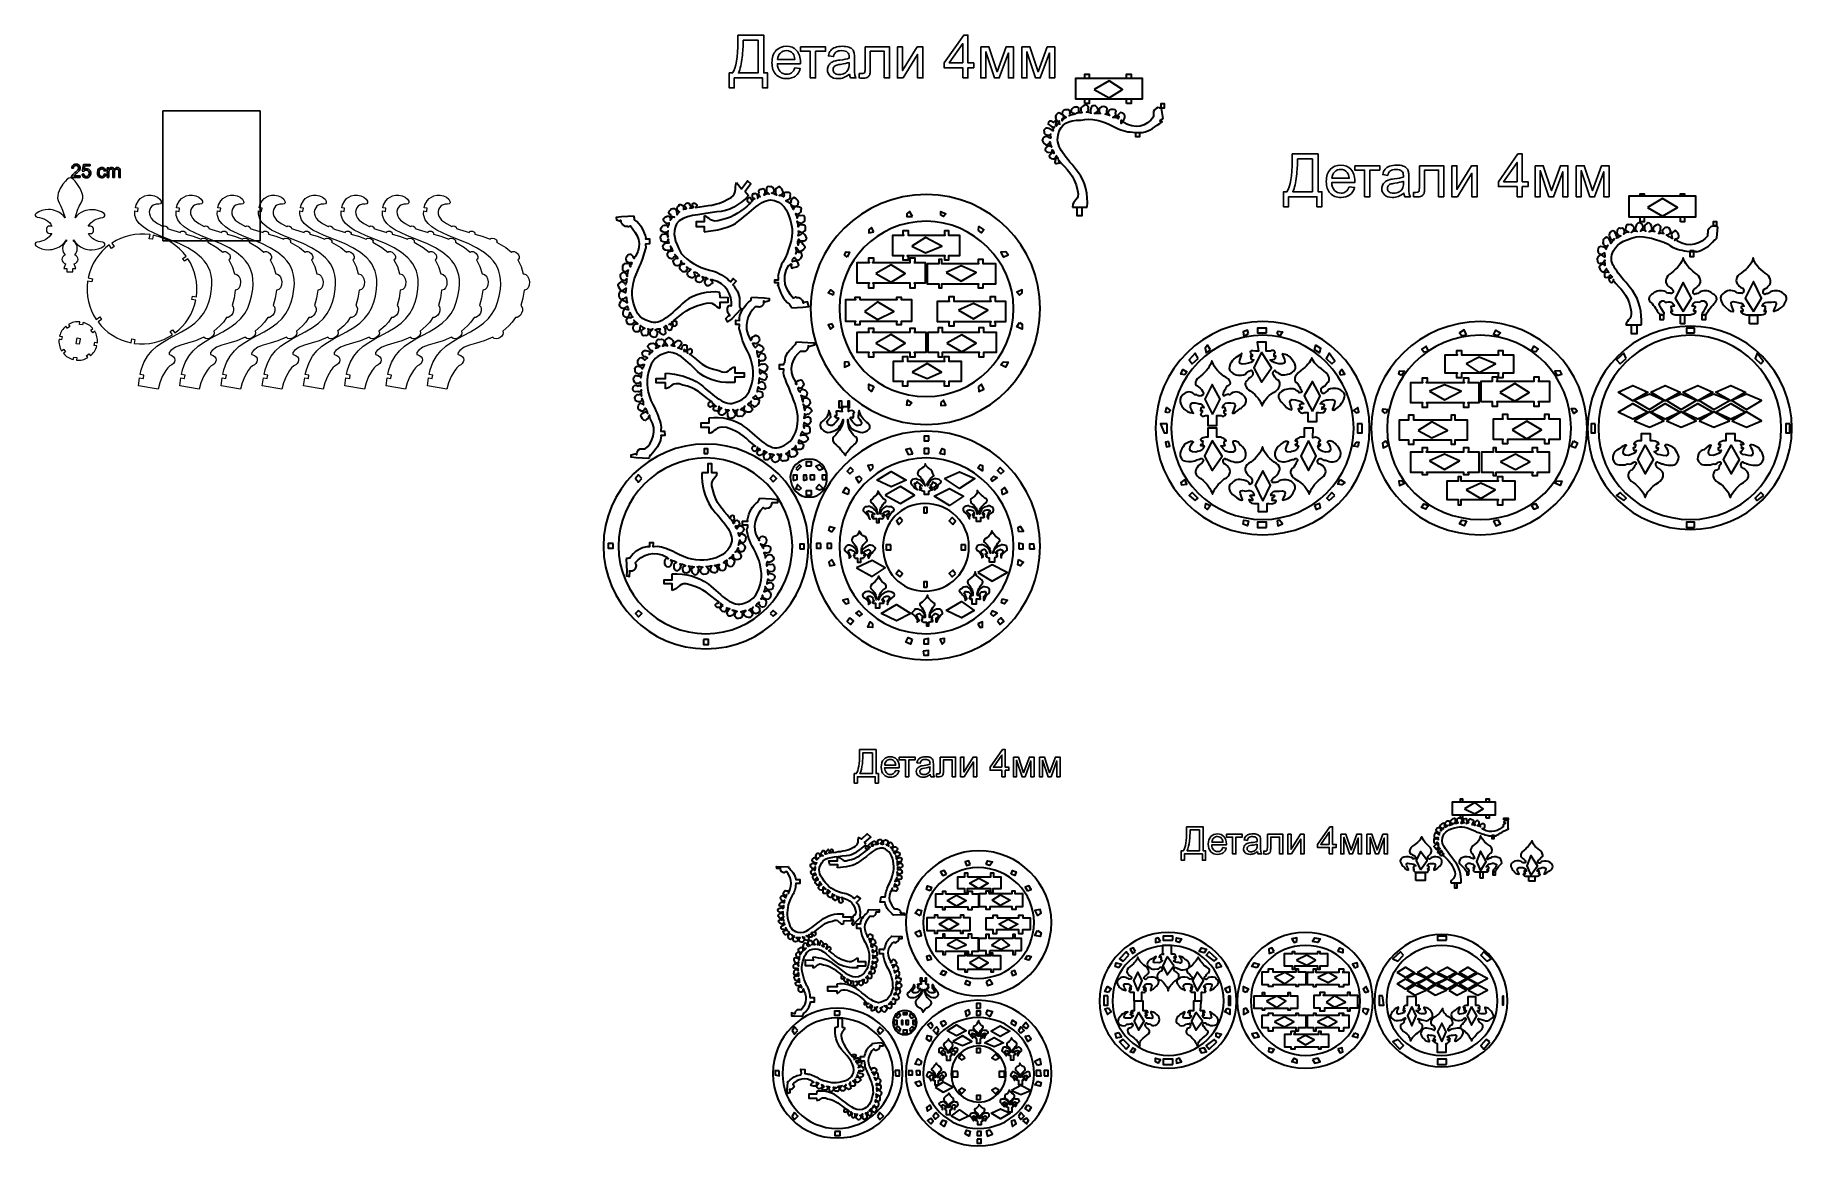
# Model space of a CAD drawing. Header units: centimetres. Extents: x -108 to 55, y -52 to 52.
import ezdxf

# ---------------------------------------------------------------- set-up
doc = ezdxf.new("R2010")
doc.units = ezdxf.units.CM
doc.header["$MEASUREMENT"] = 0
doc.layers.add('layer 1', color=7, linetype='Continuous')

msp = doc.modelspace()

# ---------------------------------------------------------------- linework, layer by layer
at = {"layer": 'layer 1', "color": 250}
for points, knots in [([(-42.93987, 51.76613), (-42.93987, 51.76613), (-40.509, 51.76613), (-40.509, 51.76613), (-40.509, 51.76613), (-40.509, 51.76613), (-40.509, 48.24247), (-40.509, 48.24247), (-40.509, 48.24247), (-40.509, 48.24247), (-40.15217, 48.24247), (-40.15217, 48.24247), (-40.15217, 48.24247), (-40.15217, 48.24247), (-40.15217, 46.84305), (-40.15217, 46.84305), (-40.15217, 46.84305), (-40.15217, 46.84305), (-40.62051, 46.84305), (-40.62051, 46.84305), (-40.62051, 46.84305), (-40.62051, 46.84305), (-40.62051, 47.77414), (-40.62051, 47.77414), (-40.62051, 47.77414), (-40.62051, 47.77414), (-43.26325, 47.77414), (-43.26325, 47.77414), (-43.26325, 47.77414), (-43.26325, 47.77414), (-43.26325, 46.84305), (-43.26325, 46.84305), (-43.26325, 46.84305), (-43.26325, 46.84305), (-43.73158, 46.84305), (-43.73158, 46.84305), (-43.73158, 46.84305), (-43.73158, 46.84305), (-43.73158, 48.24247), (-43.73158, 48.24247), (-43.73158, 48.24247), (-43.73158, 48.24247), (-43.42493, 48.24247), (-43.42493, 48.24247), (-43.42493, 48.24247), (-43.10156, 48.72753), (-42.93987, 49.70787), (-42.93987, 51.18257), (-42.93987, 51.18257), (-42.93987, 51.18257), (-42.93987, 51.76613), (-42.93987, 51.76613)], [0, 0, 0, 0, 0.071428571, 0.071428571, 0.071428571, 0.071428571, 0.142857143, 0.142857143, 0.142857143, 0.142857143, 0.214285714, 0.214285714, 0.214285714, 0.214285714, 0.285714286, 0.285714286, 0.285714286, 0.285714286, 0.357142857, 0.357142857, 0.357142857, 0.357142857, 0.428571429, 0.428571429, 0.428571429, 0.428571429, 0.5, 0.5, 0.5, 0.5, 0.571428571, 0.571428571, 0.571428571, 0.571428571, 0.642857143, 0.642857143, 0.642857143, 0.642857143, 0.714285714, 0.714285714, 0.714285714, 0.714285714, 0.785714286, 0.785714286, 0.785714286, 0.785714286, 0.857142857, 0.857142857, 0.857142857, 0.857142857, 1, 1, 1, 1]), ([(-41.03866, 51.29779), (-41.03866, 51.29779), (-42.43251, 51.29779), (-42.43251, 51.29779), (-42.43251, 51.29779), (-42.43251, 51.29779), (-42.43251, 51.09336), (-42.43251, 51.09336), (-42.43251, 51.09336), (-42.43251, 50.75326), (-42.46318, 50.28772), (-42.52451, 49.69765), (-42.52451, 49.69765), (-42.58491, 49.10759), (-42.70571, 48.62253), (-42.88412, 48.24247), (-42.88412, 48.24247), (-42.88412, 48.24247), (-41.03866, 48.24247), (-41.03866, 48.24247), (-41.03866, 48.24247), (-41.03866, 48.24247), (-41.03866, 51.29779), (-41.03866, 51.29779)], [0, 0, 0, 0, 0.142857143, 0.142857143, 0.142857143, 0.142857143, 0.285714286, 0.285714286, 0.285714286, 0.285714286, 0.428571429, 0.428571429, 0.428571429, 0.428571429, 0.571428571, 0.571428571, 0.571428571, 0.571428571, 0.714285714, 0.714285714, 0.714285714, 0.714285714, 1, 1, 1, 1]), ([(-21.95312, 47.77414), (-21.95312, 47.77414), (-21.95312, 48.72753), (-21.95312, 48.72753), (-21.95312, 48.72753), (-21.95312, 48.72753), (-23.68707, 48.72753), (-23.68707, 48.72753), (-23.68707, 48.72753), (-23.68707, 48.72753), (-23.68707, 49.17914), (-23.68707, 49.17914), (-23.68707, 49.17914), (-23.68707, 49.17914), (-21.86391, 51.76613), (-21.86391, 51.76613), (-21.86391, 51.76613), (-21.86391, 51.76613), (-21.46248, 51.76613), (-21.46248, 51.76613), (-21.46248, 51.76613), (-21.46248, 51.76613), (-21.46248, 49.17914), (-21.46248, 49.17914), (-21.46248, 49.17914), (-21.46248, 49.17914), (-20.92167, 49.17914), (-20.92167, 49.17914), (-20.92167, 49.17914), (-20.92167, 49.17914), (-20.92167, 48.72753), (-20.92167, 48.72753), (-20.92167, 48.72753), (-20.92167, 48.72753), (-21.46248, 48.72753), (-21.46248, 48.72753), (-21.46248, 48.72753), (-21.46248, 48.72753), (-21.46248, 47.77414), (-21.46248, 47.77414), (-21.46248, 47.77414), (-21.46248, 47.77414), (-21.95312, 47.77414), (-21.95312, 47.77414)], [0, 0, 0, 0, 0.083333333, 0.083333333, 0.083333333, 0.083333333, 0.166666667, 0.166666667, 0.166666667, 0.166666667, 0.25, 0.25, 0.25, 0.25, 0.333333333, 0.333333333, 0.333333333, 0.333333333, 0.416666667, 0.416666667, 0.416666667, 0.416666667, 0.5, 0.5, 0.5, 0.5, 0.583333333, 0.583333333, 0.583333333, 0.583333333, 0.666666667, 0.666666667, 0.666666667, 0.666666667, 0.75, 0.75, 0.75, 0.75, 0.833333333, 0.833333333, 0.833333333, 0.833333333, 1, 1, 1, 1]), ([(-21.95312, 49.17914), (-21.95312, 49.17914), (-21.95312, 50.97535), (-21.95312, 50.97535), (-21.95312, 50.97535), (-21.95312, 50.97535), (-23.20479, 49.17914), (-23.20479, 49.17914), (-23.20479, 49.17914), (-23.20479, 49.17914), (-21.95312, 49.17914), (-21.95312, 49.17914)], [0, 0, 0, 0, 0.25, 0.25, 0.25, 0.25, 0.5, 0.5, 0.5, 0.5, 1, 1, 1, 1]), ([(-37.61444, 48.71081), (-37.61444, 48.71081), (-37.10708, 48.6439), (-37.10708, 48.6439), (-37.10708, 48.6439), (-37.18607, 48.34934), (-37.33381, 48.11981), (-37.5494, 47.9572), (-37.5494, 47.9572), (-37.76498, 47.79458), (-38.04003, 47.71281), (-38.37548, 47.71281), (-38.37548, 47.71281), (-38.79736, 47.71281), (-39.13188, 47.8429), (-39.37906, 48.10309), (-39.37906, 48.10309), (-39.62623, 48.36234), (-39.74982, 48.72753), (-39.74982, 49.1968), (-39.74982, 49.1968), (-39.74982, 49.68186), (-39.6253, 50.05912), (-39.37534, 50.32674), (-39.37534, 50.32674), (-39.12538, 50.59529), (-38.80107, 50.7291), (-38.40243, 50.7291), (-38.40243, 50.7291), (-38.0168, 50.7291), (-37.70179, 50.59808), (-37.4574, 50.33511), (-37.4574, 50.33511), (-37.21301, 50.07213), (-37.09035, 49.7023), (-37.09035, 49.2256), (-37.09035, 49.2256), (-37.09035, 49.1968), (-37.09128, 49.15312), (-37.09314, 49.09551), (-37.09314, 49.09551), (-37.09314, 49.09551), (-39.24803, 49.09551), (-39.24803, 49.09551), (-39.24803, 49.09551), (-39.22945, 48.77864), (-39.14024, 48.53518), (-38.97856, 48.36699), (-38.97856, 48.36699), (-38.8178, 48.1988), (-38.61616, 48.11424), (-38.37548, 48.11424), (-38.37548, 48.11424), (-38.19614, 48.11424), (-38.04282, 48.16163), (-37.91644, 48.25641), (-37.91644, 48.25641), (-37.78914, 48.35119), (-37.68878, 48.50266), (-37.61444, 48.71081)], [0, 0, 0, 0, 0.0625, 0.0625, 0.0625, 0.0625, 0.125, 0.125, 0.125, 0.125, 0.1875, 0.1875, 0.1875, 0.1875, 0.25, 0.25, 0.25, 0.25, 0.3125, 0.3125, 0.3125, 0.3125, 0.375, 0.375, 0.375, 0.375, 0.4375, 0.4375, 0.4375, 0.4375, 0.5, 0.5, 0.5, 0.5, 0.5625, 0.5625, 0.5625, 0.5625, 0.625, 0.625, 0.625, 0.625, 0.6875, 0.6875, 0.6875, 0.6875, 0.75, 0.75, 0.75, 0.75, 0.8125, 0.8125, 0.8125, 0.8125, 0.875, 0.875, 0.875, 0.875, 1, 1, 1, 1]), ([(-39.22016, 49.49694), (-39.22016, 49.49694), (-37.60887, 49.49694), (-37.60887, 49.49694), (-37.60887, 49.49694), (-37.63024, 49.7404), (-37.6925, 49.92253), (-37.79378, 50.04426), (-37.79378, 50.04426), (-37.94897, 50.23289), (-38.15154, 50.32767), (-38.39964, 50.32767), (-38.39964, 50.32767), (-38.62452, 50.32767), (-38.81315, 50.25241), (-38.96648, 50.10187), (-38.96648, 50.10187), (-39.11887, 49.95133), (-39.20343, 49.74969), (-39.22016, 49.49694)], [0, 0, 0, 0, 0.166666667, 0.166666667, 0.166666667, 0.166666667, 0.333333333, 0.333333333, 0.333333333, 0.333333333, 0.5, 0.5, 0.5, 0.5, 0.666666667, 0.666666667, 0.666666667, 0.666666667, 1, 1, 1, 1]), ([(-37.0959, 50.66777), (-37.0959, 50.66777), (-34.75423, 50.66777), (-34.75423, 50.66777), (-34.75423, 50.66777), (-34.75423, 50.66777), (-34.75423, 50.26077), (-34.75423, 50.26077), (-34.75423, 50.26077), (-34.75423, 50.26077), (-35.67975, 50.26077), (-35.67975, 50.26077), (-35.67975, 50.26077), (-35.67975, 50.26077), (-35.67975, 47.77414), (-35.67975, 47.77414), (-35.67975, 47.77414), (-35.67975, 47.77414), (-36.17039, 47.77414), (-36.17039, 47.77414), (-36.17039, 47.77414), (-36.17039, 47.77414), (-36.17039, 50.26077), (-36.17039, 50.26077), (-36.17039, 50.26077), (-36.17039, 50.26077), (-37.0959, 50.26077), (-37.0959, 50.26077), (-37.0959, 50.26077), (-37.0959, 50.26077), (-37.0959, 50.66777), (-37.0959, 50.66777)], [0, 0, 0, 0, 0.111111111, 0.111111111, 0.111111111, 0.111111111, 0.222222222, 0.222222222, 0.222222222, 0.222222222, 0.333333333, 0.333333333, 0.333333333, 0.333333333, 0.444444444, 0.444444444, 0.444444444, 0.444444444, 0.555555556, 0.555555556, 0.555555556, 0.555555556, 0.666666667, 0.666666667, 0.666666667, 0.666666667, 0.777777778, 0.777777778, 0.777777778, 0.777777778, 1, 1, 1, 1]), ([(-32.51386, 48.13654), (-32.69599, 47.98136), (-32.87162, 47.87264), (-33.03981, 47.80852), (-33.03981, 47.80852), (-33.208, 47.7444), (-33.38827, 47.71281), (-33.58155, 47.71281), (-33.58155, 47.71281), (-33.89935, 47.71281), (-34.14374, 47.78994), (-34.31472, 47.94512), (-34.31472, 47.94512), (-34.4857, 48.09937), (-34.57119, 48.2973), (-34.57119, 48.53797), (-34.57119, 48.53797), (-34.57119, 48.67921), (-34.53866, 48.80838), (-34.47455, 48.92546), (-34.47455, 48.92546), (-34.4095, 49.04254), (-34.32494, 49.13547), (-34.22086, 49.20609), (-34.22086, 49.20609), (-34.11586, 49.27671), (-33.99878, 49.33061), (-33.86776, 49.36685), (-33.86776, 49.36685), (-33.77112, 49.39194), (-33.62523, 49.4161), (-33.43102, 49.44026), (-33.43102, 49.44026), (-33.03516, 49.48672), (-32.74245, 49.5434), (-32.55568, 49.60845), (-32.55568, 49.60845), (-32.55382, 49.67535), (-32.55289, 49.7181), (-32.55289, 49.73575), (-32.55289, 49.73575), (-32.55289, 49.93461), (-32.59935, 50.07492), (-32.69228, 50.15669), (-32.69228, 50.15669), (-32.81772, 50.26727), (-33.0045, 50.3221), (-33.25167, 50.3221), (-33.25167, 50.3221), (-33.48305, 50.3221), (-33.65403, 50.28121), (-33.76368, 50.20037), (-33.76368, 50.20037), (-33.87426, 50.11952), (-33.9551, 49.97642), (-34.00807, 49.77013), (-34.00807, 49.77013), (-34.00807, 49.77013), (-34.48755, 49.83704), (-34.48755, 49.83704), (-34.48755, 49.83704), (-34.44388, 50.0424), (-34.37233, 50.20873), (-34.27197, 50.33511), (-34.27197, 50.33511), (-34.17162, 50.46148), (-34.02665, 50.55812), (-33.83709, 50.62689), (-33.83709, 50.62689), (-33.64846, 50.69472), (-33.42823, 50.7291), (-33.17919, 50.7291), (-33.17919, 50.7291), (-32.93202, 50.7291), (-32.73037, 50.7003), (-32.57519, 50.64175), (-32.57519, 50.64175), (-32.42094, 50.58321), (-32.30664, 50.51073), (-32.23416, 50.42245), (-32.23416, 50.42245), (-32.16168, 50.33418), (-32.11058, 50.22267), (-32.08084, 50.08793), (-32.08084, 50.08793), (-32.06504, 50.0043), (-32.05668, 49.85376), (-32.05668, 49.63725), (-32.05668, 49.63725), (-32.05668, 49.63725), (-32.05668, 48.98679), (-32.05668, 48.98679), (-32.05668, 48.98679), (-32.05668, 48.53239), (-32.04646, 48.24526), (-32.02602, 48.12353), (-32.02602, 48.12353), (-32.0065, 48.0018), (-31.96562, 47.88565), (-31.90614, 47.77414), (-31.90614, 47.77414), (-31.90614, 47.77414), (-32.41908, 47.77414), (-32.41908, 47.77414), (-32.41908, 47.77414), (-32.46833, 47.87728), (-32.49992, 47.99809), (-32.51386, 48.13654)], [0, 0, 0, 0, 0.035714286, 0.035714286, 0.035714286, 0.035714286, 0.071428571, 0.071428571, 0.071428571, 0.071428571, 0.107142857, 0.107142857, 0.107142857, 0.107142857, 0.142857143, 0.142857143, 0.142857143, 0.142857143, 0.178571429, 0.178571429, 0.178571429, 0.178571429, 0.214285714, 0.214285714, 0.214285714, 0.214285714, 0.25, 0.25, 0.25, 0.25, 0.285714286, 0.285714286, 0.285714286, 0.285714286, 0.321428571, 0.321428571, 0.321428571, 0.321428571, 0.357142857, 0.357142857, 0.357142857, 0.357142857, 0.392857143, 0.392857143, 0.392857143, 0.392857143, 0.428571429, 0.428571429, 0.428571429, 0.428571429, 0.464285714, 0.464285714, 0.464285714, 0.464285714, 0.5, 0.5, 0.5, 0.5, 0.535714286, 0.535714286, 0.535714286, 0.535714286, 0.571428571, 0.571428571, 0.571428571, 0.571428571, 0.607142857, 0.607142857, 0.607142857, 0.607142857, 0.642857143, 0.642857143, 0.642857143, 0.642857143, 0.678571429, 0.678571429, 0.678571429, 0.678571429, 0.714285714, 0.714285714, 0.714285714, 0.714285714, 0.75, 0.75, 0.75, 0.75, 0.785714286, 0.785714286, 0.785714286, 0.785714286, 0.821428571, 0.821428571, 0.821428571, 0.821428571, 0.857142857, 0.857142857, 0.857142857, 0.857142857, 0.892857143, 0.892857143, 0.892857143, 0.892857143, 0.928571429, 0.928571429, 0.928571429, 0.928571429, 1, 1, 1, 1]), ([(-32.55289, 49.22374), (-32.7313, 49.15126), (-32.99892, 49.08993), (-33.35575, 49.03976), (-33.35575, 49.03976), (-33.55832, 49.01095), (-33.70142, 48.97843), (-33.78505, 48.94219), (-33.78505, 48.94219), (-33.86869, 48.90595), (-33.9328, 48.85298), (-33.97833, 48.78422), (-33.97833, 48.78422), (-34.02387, 48.71452), (-34.0471, 48.6374), (-34.0471, 48.55191), (-34.0471, 48.55191), (-34.0471, 48.42274), (-33.99785, 48.31402), (-33.89842, 48.22761), (-33.89842, 48.22761), (-33.79899, 48.14119), (-33.65403, 48.09751), (-33.46354, 48.09751), (-33.46354, 48.09751), (-33.27491, 48.09751), (-33.10671, 48.1384), (-32.95897, 48.2211), (-32.95897, 48.2211), (-32.81215, 48.30287), (-32.70343, 48.41531), (-32.63466, 48.55748), (-32.63466, 48.55748), (-32.5817, 48.66806), (-32.55568, 48.83068), (-32.55568, 49.04533), (-32.55568, 49.04533), (-32.55568, 49.04533), (-32.55289, 49.22374), (-32.55289, 49.22374)], [0, 0, 0, 0, 0.090909091, 0.090909091, 0.090909091, 0.090909091, 0.181818182, 0.181818182, 0.181818182, 0.181818182, 0.272727273, 0.272727273, 0.272727273, 0.272727273, 0.363636364, 0.363636364, 0.363636364, 0.363636364, 0.454545455, 0.454545455, 0.454545455, 0.454545455, 0.545454545, 0.545454545, 0.545454545, 0.545454545, 0.636363636, 0.636363636, 0.636363636, 0.636363636, 0.727272727, 0.727272727, 0.727272727, 0.727272727, 0.818181818, 0.818181818, 0.818181818, 0.818181818, 1, 1, 1, 1]), ([(-31.06333, 50.66777), (-31.06333, 50.66777), (-28.78299, 50.66777), (-28.78299, 50.66777), (-28.78299, 50.66777), (-28.78299, 50.66777), (-28.78299, 47.77693), (-28.78299, 47.77693), (-28.78299, 47.77693), (-28.78299, 47.77693), (-29.27363, 47.77693), (-29.27363, 47.77693), (-29.27363, 47.77693), (-29.27363, 47.77693), (-29.27363, 50.26077), (-29.27363, 50.26077), (-29.27363, 50.26077), (-29.27363, 50.26077), (-30.5727, 50.26077), (-30.5727, 50.26077), (-30.5727, 50.26077), (-30.5727, 50.26077), (-30.5727, 48.82139), (-30.5727, 48.82139), (-30.5727, 48.82139), (-30.5727, 48.48593), (-30.58385, 48.26478), (-30.60522, 48.15698), (-30.60522, 48.15698), (-30.62752, 48.05012), (-30.68699, 47.9572), (-30.78456, 47.87728), (-30.78456, 47.87728), (-30.88306, 47.79737), (-31.0243, 47.75741), (-31.20922, 47.75741), (-31.20922, 47.75741), (-31.32352, 47.75741), (-31.45547, 47.76485), (-31.60415, 47.77879), (-31.60415, 47.77879), (-31.60415, 47.77879), (-31.60415, 48.18672), (-31.60415, 48.18672), (-31.60415, 48.18672), (-31.60415, 48.18672), (-31.38949, 48.18672), (-31.38949, 48.18672), (-31.38949, 48.18672), (-31.28821, 48.18672), (-31.21573, 48.19694), (-31.17205, 48.21831), (-31.17205, 48.21831), (-31.12838, 48.23876), (-31.09957, 48.27221), (-31.0847, 48.31774), (-31.0847, 48.31774), (-31.07077, 48.36327), (-31.06333, 48.51102), (-31.06333, 48.76099), (-31.06333, 48.76099), (-31.06333, 48.76099), (-31.06333, 50.66777), (-31.06333, 50.66777)], [0, 0, 0, 0, 0.058823529, 0.058823529, 0.058823529, 0.058823529, 0.117647059, 0.117647059, 0.117647059, 0.117647059, 0.176470588, 0.176470588, 0.176470588, 0.176470588, 0.235294118, 0.235294118, 0.235294118, 0.235294118, 0.294117647, 0.294117647, 0.294117647, 0.294117647, 0.352941176, 0.352941176, 0.352941176, 0.352941176, 0.411764706, 0.411764706, 0.411764706, 0.411764706, 0.470588235, 0.470588235, 0.470588235, 0.470588235, 0.529411765, 0.529411765, 0.529411765, 0.529411765, 0.588235294, 0.588235294, 0.588235294, 0.588235294, 0.647058824, 0.647058824, 0.647058824, 0.647058824, 0.705882353, 0.705882353, 0.705882353, 0.705882353, 0.764705882, 0.764705882, 0.764705882, 0.764705882, 0.823529412, 0.823529412, 0.823529412, 0.823529412, 0.882352941, 0.882352941, 0.882352941, 0.882352941, 1, 1, 1, 1]), ([(-28.04982, 50.66777), (-28.04982, 50.66777), (-27.55919, 50.66777), (-27.55919, 50.66777), (-27.55919, 50.66777), (-27.55919, 50.66777), (-27.55919, 48.46084), (-27.55919, 48.46084), (-27.55919, 48.46084), (-27.55919, 48.46084), (-26.196, 50.66777), (-26.196, 50.66777), (-26.196, 50.66777), (-26.196, 50.66777), (-25.66913, 50.66777), (-25.66913, 50.66777), (-25.66913, 50.66777), (-25.66913, 50.66777), (-25.66913, 47.77414), (-25.66913, 47.77414), (-25.66913, 47.77414), (-25.66913, 47.77414), (-26.15976, 47.77414), (-26.15976, 47.77414), (-26.15976, 47.77414), (-26.15976, 47.77414), (-26.15976, 49.96713), (-26.15976, 49.96713), (-26.15976, 49.96713), (-26.15976, 49.96713), (-27.52109, 47.77414), (-27.52109, 47.77414), (-27.52109, 47.77414), (-27.52109, 47.77414), (-28.04982, 47.77414), (-28.04982, 47.77414), (-28.04982, 47.77414), (-28.04982, 47.77414), (-28.04982, 50.66777), (-28.04982, 50.66777)], [0, 0, 0, 0, 0.090909091, 0.090909091, 0.090909091, 0.090909091, 0.181818182, 0.181818182, 0.181818182, 0.181818182, 0.272727273, 0.272727273, 0.272727273, 0.272727273, 0.363636364, 0.363636364, 0.363636364, 0.363636364, 0.454545455, 0.454545455, 0.454545455, 0.454545455, 0.545454545, 0.545454545, 0.545454545, 0.545454545, 0.636363636, 0.636363636, 0.636363636, 0.636363636, 0.727272727, 0.727272727, 0.727272727, 0.727272727, 0.818181818, 0.818181818, 0.818181818, 0.818181818, 1, 1, 1, 1]), ([(-20.26842, 50.66777), (-20.26842, 50.66777), (-19.51388, 50.66777), (-19.51388, 50.66777), (-19.51388, 50.66777), (-19.51388, 50.66777), (-18.74912, 48.35212), (-18.74912, 48.35212), (-18.74912, 48.35212), (-18.74912, 48.35212), (-17.90259, 50.66777), (-17.90259, 50.66777), (-17.90259, 50.66777), (-17.90259, 50.66777), (-17.20195, 50.66777), (-17.20195, 50.66777), (-17.20195, 50.66777), (-17.20195, 50.66777), (-17.20195, 47.77414), (-17.20195, 47.77414), (-17.20195, 47.77414), (-17.20195, 47.77414), (-17.69258, 47.77414), (-17.69258, 47.77414), (-17.69258, 47.77414), (-17.69258, 47.77414), (-17.69258, 50.10373), (-17.69258, 50.10373), (-17.69258, 50.10373), (-17.69258, 50.10373), (-18.54469, 47.77414), (-18.54469, 47.77414), (-18.54469, 47.77414), (-18.54469, 47.77414), (-18.98329, 47.77414), (-18.98329, 47.77414), (-18.98329, 47.77414), (-18.98329, 47.77414), (-19.78893, 50.21524), (-19.78893, 50.21524), (-19.78893, 50.21524), (-19.78893, 50.21524), (-19.78893, 47.77414), (-19.78893, 47.77414), (-19.78893, 47.77414), (-19.78893, 47.77414), (-20.26842, 47.77414), (-20.26842, 47.77414), (-20.26842, 47.77414), (-20.26842, 47.77414), (-20.26842, 50.66777), (-20.26842, 50.66777)], [0, 0, 0, 0, 0.071428571, 0.071428571, 0.071428571, 0.071428571, 0.142857143, 0.142857143, 0.142857143, 0.142857143, 0.214285714, 0.214285714, 0.214285714, 0.214285714, 0.285714286, 0.285714286, 0.285714286, 0.285714286, 0.357142857, 0.357142857, 0.357142857, 0.357142857, 0.428571429, 0.428571429, 0.428571429, 0.428571429, 0.5, 0.5, 0.5, 0.5, 0.571428571, 0.571428571, 0.571428571, 0.571428571, 0.642857143, 0.642857143, 0.642857143, 0.642857143, 0.714285714, 0.714285714, 0.714285714, 0.714285714, 0.785714286, 0.785714286, 0.785714286, 0.785714286, 0.857142857, 0.857142857, 0.857142857, 0.857142857, 1, 1, 1, 1]), ([(-16.43532, 50.66777), (-16.43532, 50.66777), (-15.68078, 50.66777), (-15.68078, 50.66777), (-15.68078, 50.66777), (-15.68078, 50.66777), (-14.91602, 48.35212), (-14.91602, 48.35212), (-14.91602, 48.35212), (-14.91602, 48.35212), (-14.06949, 50.66777), (-14.06949, 50.66777), (-14.06949, 50.66777), (-14.06949, 50.66777), (-13.36885, 50.66777), (-13.36885, 50.66777), (-13.36885, 50.66777), (-13.36885, 50.66777), (-13.36885, 47.77414), (-13.36885, 47.77414), (-13.36885, 47.77414), (-13.36885, 47.77414), (-13.85948, 47.77414), (-13.85948, 47.77414), (-13.85948, 47.77414), (-13.85948, 47.77414), (-13.85948, 50.10373), (-13.85948, 50.10373), (-13.85948, 50.10373), (-13.85948, 50.10373), (-14.71159, 47.77414), (-14.71159, 47.77414), (-14.71159, 47.77414), (-14.71159, 47.77414), (-15.15019, 47.77414), (-15.15019, 47.77414), (-15.15019, 47.77414), (-15.15019, 47.77414), (-15.95583, 50.21524), (-15.95583, 50.21524), (-15.95583, 50.21524), (-15.95583, 50.21524), (-15.95583, 47.77414), (-15.95583, 47.77414), (-15.95583, 47.77414), (-15.95583, 47.77414), (-16.43532, 47.77414), (-16.43532, 47.77414), (-16.43532, 47.77414), (-16.43532, 47.77414), (-16.43532, 50.66777), (-16.43532, 50.66777)], [0, 0, 0, 0, 0.071428571, 0.071428571, 0.071428571, 0.071428571, 0.142857143, 0.142857143, 0.142857143, 0.142857143, 0.214285714, 0.214285714, 0.214285714, 0.214285714, 0.285714286, 0.285714286, 0.285714286, 0.285714286, 0.357142857, 0.357142857, 0.357142857, 0.357142857, 0.428571429, 0.428571429, 0.428571429, 0.428571429, 0.5, 0.5, 0.5, 0.5, 0.571428571, 0.571428571, 0.571428571, 0.571428571, 0.642857143, 0.642857143, 0.642857143, 0.642857143, 0.714285714, 0.714285714, 0.714285714, 0.714285714, 0.785714286, 0.785714286, 0.785714286, 0.785714286, 0.857142857, 0.857142857, 0.857142857, 0.857142857, 1, 1, 1, 1]), ([(8.77892, 40.68891), (8.77892, 40.68891), (11.20979, 40.68891), (11.20979, 40.68891), (11.20979, 40.68891), (11.20979, 40.68891), (11.20979, 37.16525), (11.20979, 37.16525), (11.20979, 37.16525), (11.20979, 37.16525), (11.56662, 37.16525), (11.56662, 37.16525), (11.56662, 37.16525), (11.56662, 37.16525), (11.56662, 35.76583), (11.56662, 35.76583), (11.56662, 35.76583), (11.56662, 35.76583), (11.09828, 35.76583), (11.09828, 35.76583), (11.09828, 35.76583), (11.09828, 35.76583), (11.09828, 36.69692), (11.09828, 36.69692), (11.09828, 36.69692), (11.09828, 36.69692), (8.45554, 36.69692), (8.45554, 36.69692), (8.45554, 36.69692), (8.45554, 36.69692), (8.45554, 35.76583), (8.45554, 35.76583), (8.45554, 35.76583), (8.45554, 35.76583), (7.98721, 35.76583), (7.98721, 35.76583), (7.98721, 35.76583), (7.98721, 35.76583), (7.98721, 37.16525), (7.98721, 37.16525), (7.98721, 37.16525), (7.98721, 37.16525), (8.29386, 37.16525), (8.29386, 37.16525), (8.29386, 37.16525), (8.61723, 37.65031), (8.77892, 38.63065), (8.77892, 40.10535), (8.77892, 40.10535), (8.77892, 40.10535), (8.77892, 40.68891), (8.77892, 40.68891)], [0, 0, 0, 0, 0.071428571, 0.071428571, 0.071428571, 0.071428571, 0.142857143, 0.142857143, 0.142857143, 0.142857143, 0.214285714, 0.214285714, 0.214285714, 0.214285714, 0.285714286, 0.285714286, 0.285714286, 0.285714286, 0.357142857, 0.357142857, 0.357142857, 0.357142857, 0.428571429, 0.428571429, 0.428571429, 0.428571429, 0.5, 0.5, 0.5, 0.5, 0.571428571, 0.571428571, 0.571428571, 0.571428571, 0.642857143, 0.642857143, 0.642857143, 0.642857143, 0.714285714, 0.714285714, 0.714285714, 0.714285714, 0.785714286, 0.785714286, 0.785714286, 0.785714286, 0.857142857, 0.857142857, 0.857142857, 0.857142857, 1, 1, 1, 1]), ([(10.68013, 40.22057), (10.68013, 40.22057), (9.28628, 40.22057), (9.28628, 40.22057), (9.28628, 40.22057), (9.28628, 40.22057), (9.28628, 40.01614), (9.28628, 40.01614), (9.28628, 40.01614), (9.28628, 39.67604), (9.25561, 39.2105), (9.19428, 38.62043), (9.19428, 38.62043), (9.13388, 38.03037), (9.01308, 37.54531), (8.83467, 37.16525), (8.83467, 37.16525), (8.83467, 37.16525), (10.68013, 37.16525), (10.68013, 37.16525), (10.68013, 37.16525), (10.68013, 37.16525), (10.68013, 40.22057), (10.68013, 40.22057)], [0, 0, 0, 0, 0.142857143, 0.142857143, 0.142857143, 0.142857143, 0.285714286, 0.285714286, 0.285714286, 0.285714286, 0.428571429, 0.428571429, 0.428571429, 0.428571429, 0.571428571, 0.571428571, 0.571428571, 0.571428571, 0.714285714, 0.714285714, 0.714285714, 0.714285714, 1, 1, 1, 1]), ([(14.10435, 37.63359), (14.10435, 37.63359), (14.61171, 37.56668), (14.61171, 37.56668), (14.61171, 37.56668), (14.53272, 37.27212), (14.38498, 37.04259), (14.16939, 36.87998), (14.16939, 36.87998), (13.95381, 36.71736), (13.67876, 36.63559), (13.34331, 36.63559), (13.34331, 36.63559), (12.92143, 36.63559), (12.58691, 36.76568), (12.33973, 37.02587), (12.33973, 37.02587), (12.09256, 37.28512), (11.96897, 37.65031), (11.96897, 38.11958), (11.96897, 38.11958), (11.96897, 38.60464), (12.09349, 38.9819), (12.34345, 39.24952), (12.34345, 39.24952), (12.59341, 39.51807), (12.91772, 39.65188), (13.31636, 39.65188), (13.31636, 39.65188), (13.70199, 39.65188), (14.017, 39.52086), (14.26139, 39.25789), (14.26139, 39.25789), (14.50578, 38.99491), (14.62844, 38.62508), (14.62844, 38.14838), (14.62844, 38.14838), (14.62844, 38.11958), (14.62751, 38.0759), (14.62565, 38.01829), (14.62565, 38.01829), (14.62565, 38.01829), (12.47076, 38.01829), (12.47076, 38.01829), (12.47076, 38.01829), (12.48934, 37.70142), (12.57855, 37.45796), (12.74023, 37.28977), (12.74023, 37.28977), (12.90099, 37.12158), (13.10263, 37.03702), (13.34331, 37.03702), (13.34331, 37.03702), (13.52265, 37.03702), (13.67597, 37.08441), (13.80235, 37.17919), (13.80235, 37.17919), (13.92965, 37.27397), (14.03001, 37.42544), (14.10435, 37.63359)], [0, 0, 0, 0, 0.0625, 0.0625, 0.0625, 0.0625, 0.125, 0.125, 0.125, 0.125, 0.1875, 0.1875, 0.1875, 0.1875, 0.25, 0.25, 0.25, 0.25, 0.3125, 0.3125, 0.3125, 0.3125, 0.375, 0.375, 0.375, 0.375, 0.4375, 0.4375, 0.4375, 0.4375, 0.5, 0.5, 0.5, 0.5, 0.5625, 0.5625, 0.5625, 0.5625, 0.625, 0.625, 0.625, 0.625, 0.6875, 0.6875, 0.6875, 0.6875, 0.75, 0.75, 0.75, 0.75, 0.8125, 0.8125, 0.8125, 0.8125, 0.875, 0.875, 0.875, 0.875, 1, 1, 1, 1]), ([(14.62287, 39.59055), (14.62287, 39.59055), (16.96454, 39.59055), (16.96454, 39.59055), (16.96454, 39.59055), (16.96454, 39.59055), (16.96454, 39.18355), (16.96454, 39.18355), (16.96454, 39.18355), (16.96454, 39.18355), (16.03902, 39.18355), (16.03902, 39.18355), (16.03902, 39.18355), (16.03902, 39.18355), (16.03902, 36.69692), (16.03902, 36.69692), (16.03902, 36.69692), (16.03902, 36.69692), (15.54838, 36.69692), (15.54838, 36.69692), (15.54838, 36.69692), (15.54838, 36.69692), (15.54838, 39.18355), (15.54838, 39.18355), (15.54838, 39.18355), (15.54838, 39.18355), (14.62287, 39.18355), (14.62287, 39.18355), (14.62287, 39.18355), (14.62287, 39.18355), (14.62287, 39.59055), (14.62287, 39.59055)], [0, 0, 0, 0, 0.111111111, 0.111111111, 0.111111111, 0.111111111, 0.222222222, 0.222222222, 0.222222222, 0.222222222, 0.333333333, 0.333333333, 0.333333333, 0.333333333, 0.444444444, 0.444444444, 0.444444444, 0.444444444, 0.555555556, 0.555555556, 0.555555556, 0.555555556, 0.666666667, 0.666666667, 0.666666667, 0.666666667, 0.777777778, 0.777777778, 0.777777778, 0.777777778, 1, 1, 1, 1]), ([(19.20491, 37.05932), (19.02278, 36.90414), (18.84715, 36.79542), (18.67896, 36.7313), (18.67896, 36.7313), (18.51077, 36.66718), (18.3305, 36.63559), (18.13722, 36.63559), (18.13722, 36.63559), (17.81942, 36.63559), (17.57503, 36.71272), (17.40405, 36.8679), (17.40405, 36.8679), (17.23307, 37.02215), (17.14758, 37.22008), (17.14758, 37.46075), (17.14758, 37.46075), (17.14758, 37.60199), (17.18011, 37.73116), (17.24422, 37.84824), (17.24422, 37.84824), (17.30927, 37.96532), (17.39383, 38.05825), (17.49791, 38.12887), (17.49791, 38.12887), (17.60291, 38.19949), (17.71999, 38.25339), (17.85101, 38.28963), (17.85101, 38.28963), (17.94765, 38.31472), (18.09354, 38.33888), (18.28775, 38.36304), (18.28775, 38.36304), (18.68361, 38.4095), (18.97632, 38.46618), (19.16309, 38.53123), (19.16309, 38.53123), (19.16495, 38.59813), (19.16588, 38.64088), (19.16588, 38.65853), (19.16588, 38.65853), (19.16588, 38.85739), (19.11942, 38.9977), (19.02649, 39.07947), (19.02649, 39.07947), (18.90105, 39.19005), (18.71427, 39.24488), (18.4671, 39.24488), (18.4671, 39.24488), (18.23572, 39.24488), (18.06474, 39.20399), (17.95509, 39.12315), (17.95509, 39.12315), (17.84451, 39.0423), (17.76367, 38.8992), (17.7107, 38.69291), (17.7107, 38.69291), (17.7107, 38.69291), (17.23122, 38.75982), (17.23122, 38.75982), (17.23122, 38.75982), (17.27489, 38.96518), (17.34644, 39.13151), (17.4468, 39.25789), (17.4468, 39.25789), (17.54715, 39.38426), (17.69212, 39.4809), (17.88168, 39.54967), (17.88168, 39.54967), (18.07031, 39.6175), (18.29054, 39.65188), (18.53958, 39.65188), (18.53958, 39.65188), (18.78675, 39.65188), (18.9884, 39.62308), (19.14358, 39.56453), (19.14358, 39.56453), (19.29783, 39.50599), (19.41213, 39.43351), (19.48461, 39.34523), (19.48461, 39.34523), (19.55709, 39.25696), (19.60819, 39.14545), (19.63793, 39.01071), (19.63793, 39.01071), (19.65373, 38.92708), (19.66209, 38.77654), (19.66209, 38.56003), (19.66209, 38.56003), (19.66209, 38.56003), (19.66209, 37.90957), (19.66209, 37.90957), (19.66209, 37.90957), (19.66209, 37.45517), (19.67231, 37.16804), (19.69275, 37.04631), (19.69275, 37.04631), (19.71227, 36.92458), (19.75315, 36.80843), (19.81263, 36.69692), (19.81263, 36.69692), (19.81263, 36.69692), (19.29969, 36.69692), (19.29969, 36.69692), (19.29969, 36.69692), (19.25044, 36.80006), (19.21885, 36.92087), (19.20491, 37.05932)], [0, 0, 0, 0, 0.035714286, 0.035714286, 0.035714286, 0.035714286, 0.071428571, 0.071428571, 0.071428571, 0.071428571, 0.107142857, 0.107142857, 0.107142857, 0.107142857, 0.142857143, 0.142857143, 0.142857143, 0.142857143, 0.178571429, 0.178571429, 0.178571429, 0.178571429, 0.214285714, 0.214285714, 0.214285714, 0.214285714, 0.25, 0.25, 0.25, 0.25, 0.285714286, 0.285714286, 0.285714286, 0.285714286, 0.321428571, 0.321428571, 0.321428571, 0.321428571, 0.357142857, 0.357142857, 0.357142857, 0.357142857, 0.392857143, 0.392857143, 0.392857143, 0.392857143, 0.428571429, 0.428571429, 0.428571429, 0.428571429, 0.464285714, 0.464285714, 0.464285714, 0.464285714, 0.5, 0.5, 0.5, 0.5, 0.535714286, 0.535714286, 0.535714286, 0.535714286, 0.571428571, 0.571428571, 0.571428571, 0.571428571, 0.607142857, 0.607142857, 0.607142857, 0.607142857, 0.642857143, 0.642857143, 0.642857143, 0.642857143, 0.678571429, 0.678571429, 0.678571429, 0.678571429, 0.714285714, 0.714285714, 0.714285714, 0.714285714, 0.75, 0.75, 0.75, 0.75, 0.785714286, 0.785714286, 0.785714286, 0.785714286, 0.821428571, 0.821428571, 0.821428571, 0.821428571, 0.857142857, 0.857142857, 0.857142857, 0.857142857, 0.892857143, 0.892857143, 0.892857143, 0.892857143, 0.928571429, 0.928571429, 0.928571429, 0.928571429, 1, 1, 1, 1]), ([(20.65544, 39.59055), (20.65544, 39.59055), (22.93578, 39.59055), (22.93578, 39.59055), (22.93578, 39.59055), (22.93578, 39.59055), (22.93578, 36.69971), (22.93578, 36.69971), (22.93578, 36.69971), (22.93578, 36.69971), (22.44514, 36.69971), (22.44514, 36.69971), (22.44514, 36.69971), (22.44514, 36.69971), (22.44514, 39.18355), (22.44514, 39.18355), (22.44514, 39.18355), (22.44514, 39.18355), (21.14607, 39.18355), (21.14607, 39.18355), (21.14607, 39.18355), (21.14607, 39.18355), (21.14607, 37.74417), (21.14607, 37.74417), (21.14607, 37.74417), (21.14607, 37.40871), (21.13492, 37.18756), (21.11355, 37.07976), (21.11355, 37.07976), (21.09125, 36.9729), (21.03178, 36.87998), (20.93421, 36.80006), (20.93421, 36.80006), (20.83571, 36.72015), (20.69447, 36.68019), (20.50955, 36.68019), (20.50955, 36.68019), (20.39525, 36.68019), (20.2633, 36.68763), (20.11462, 36.70157), (20.11462, 36.70157), (20.11462, 36.70157), (20.11462, 37.1095), (20.11462, 37.1095), (20.11462, 37.1095), (20.11462, 37.1095), (20.32928, 37.1095), (20.32928, 37.1095), (20.32928, 37.1095), (20.43056, 37.1095), (20.50304, 37.11972), (20.54672, 37.14109), (20.54672, 37.14109), (20.59039, 37.16154), (20.6192, 37.19499), (20.63407, 37.24052), (20.63407, 37.24052), (20.648, 37.28605), (20.65544, 37.4338), (20.65544, 37.68377), (20.65544, 37.68377), (20.65544, 37.68377), (20.65544, 39.59055), (20.65544, 39.59055)], [0, 0, 0, 0, 0.058823529, 0.058823529, 0.058823529, 0.058823529, 0.117647059, 0.117647059, 0.117647059, 0.117647059, 0.176470588, 0.176470588, 0.176470588, 0.176470588, 0.235294118, 0.235294118, 0.235294118, 0.235294118, 0.294117647, 0.294117647, 0.294117647, 0.294117647, 0.352941176, 0.352941176, 0.352941176, 0.352941176, 0.411764706, 0.411764706, 0.411764706, 0.411764706, 0.470588235, 0.470588235, 0.470588235, 0.470588235, 0.529411765, 0.529411765, 0.529411765, 0.529411765, 0.588235294, 0.588235294, 0.588235294, 0.588235294, 0.647058824, 0.647058824, 0.647058824, 0.647058824, 0.705882353, 0.705882353, 0.705882353, 0.705882353, 0.764705882, 0.764705882, 0.764705882, 0.764705882, 0.823529412, 0.823529412, 0.823529412, 0.823529412, 0.882352941, 0.882352941, 0.882352941, 0.882352941, 1, 1, 1, 1]), ([(23.66892, 39.59055), (23.66892, 39.59055), (24.15955, 39.59055), (24.15955, 39.59055), (24.15955, 39.59055), (24.15955, 39.59055), (24.15955, 37.38362), (24.15955, 37.38362), (24.15955, 37.38362), (24.15955, 37.38362), (25.52274, 39.59055), (25.52274, 39.59055), (25.52274, 39.59055), (25.52274, 39.59055), (26.04961, 39.59055), (26.04961, 39.59055), (26.04961, 39.59055), (26.04961, 39.59055), (26.04961, 36.69692), (26.04961, 36.69692), (26.04961, 36.69692), (26.04961, 36.69692), (25.55898, 36.69692), (25.55898, 36.69692), (25.55898, 36.69692), (25.55898, 36.69692), (25.55898, 38.88991), (25.55898, 38.88991), (25.55898, 38.88991), (25.55898, 38.88991), (24.19765, 36.69692), (24.19765, 36.69692), (24.19765, 36.69692), (24.19765, 36.69692), (23.66892, 36.69692), (23.66892, 36.69692), (23.66892, 36.69692), (23.66892, 36.69692), (23.66892, 39.59055), (23.66892, 39.59055)], [0, 0, 0, 0, 0.090909091, 0.090909091, 0.090909091, 0.090909091, 0.181818182, 0.181818182, 0.181818182, 0.181818182, 0.272727273, 0.272727273, 0.272727273, 0.272727273, 0.363636364, 0.363636364, 0.363636364, 0.363636364, 0.454545455, 0.454545455, 0.454545455, 0.454545455, 0.545454545, 0.545454545, 0.545454545, 0.545454545, 0.636363636, 0.636363636, 0.636363636, 0.636363636, 0.727272727, 0.727272727, 0.727272727, 0.727272727, 0.818181818, 0.818181818, 0.818181818, 0.818181818, 1, 1, 1, 1]), ([(29.76563, 36.69692), (29.76563, 36.69692), (29.76563, 37.65031), (29.76563, 37.65031), (29.76563, 37.65031), (29.76563, 37.65031), (28.03168, 37.65031), (28.03168, 37.65031), (28.03168, 37.65031), (28.03168, 37.65031), (28.03168, 38.10192), (28.03168, 38.10192), (28.03168, 38.10192), (28.03168, 38.10192), (29.85484, 40.68891), (29.85484, 40.68891), (29.85484, 40.68891), (29.85484, 40.68891), (30.25627, 40.68891), (30.25627, 40.68891), (30.25627, 40.68891), (30.25627, 40.68891), (30.25627, 38.10192), (30.25627, 38.10192), (30.25627, 38.10192), (30.25627, 38.10192), (30.79708, 38.10192), (30.79708, 38.10192), (30.79708, 38.10192), (30.79708, 38.10192), (30.79708, 37.65031), (30.79708, 37.65031), (30.79708, 37.65031), (30.79708, 37.65031), (30.25627, 37.65031), (30.25627, 37.65031), (30.25627, 37.65031), (30.25627, 37.65031), (30.25627, 36.69692), (30.25627, 36.69692), (30.25627, 36.69692), (30.25627, 36.69692), (29.76563, 36.69692), (29.76563, 36.69692)], [0, 0, 0, 0, 0.083333333, 0.083333333, 0.083333333, 0.083333333, 0.166666667, 0.166666667, 0.166666667, 0.166666667, 0.25, 0.25, 0.25, 0.25, 0.333333333, 0.333333333, 0.333333333, 0.333333333, 0.416666667, 0.416666667, 0.416666667, 0.416666667, 0.5, 0.5, 0.5, 0.5, 0.583333333, 0.583333333, 0.583333333, 0.583333333, 0.666666667, 0.666666667, 0.666666667, 0.666666667, 0.75, 0.75, 0.75, 0.75, 0.833333333, 0.833333333, 0.833333333, 0.833333333, 1, 1, 1, 1]), ([(29.76563, 38.10192), (29.76563, 38.10192), (29.76563, 39.89813), (29.76563, 39.89813), (29.76563, 39.89813), (29.76563, 39.89813), (28.51396, 38.10192), (28.51396, 38.10192), (28.51396, 38.10192), (28.51396, 38.10192), (29.76563, 38.10192), (29.76563, 38.10192)], [0, 0, 0, 0, 0.25, 0.25, 0.25, 0.25, 0.5, 0.5, 0.5, 0.5, 1, 1, 1, 1]), ([(31.45033, 39.59055), (31.45033, 39.59055), (32.20487, 39.59055), (32.20487, 39.59055), (32.20487, 39.59055), (32.20487, 39.59055), (32.96963, 37.2749), (32.96963, 37.2749), (32.96963, 37.2749), (32.96963, 37.2749), (33.81616, 39.59055), (33.81616, 39.59055), (33.81616, 39.59055), (33.81616, 39.59055), (34.5168, 39.59055), (34.5168, 39.59055), (34.5168, 39.59055), (34.5168, 39.59055), (34.5168, 36.69692), (34.5168, 36.69692), (34.5168, 36.69692), (34.5168, 36.69692), (34.02617, 36.69692), (34.02617, 36.69692), (34.02617, 36.69692), (34.02617, 36.69692), (34.02617, 39.02651), (34.02617, 39.02651), (34.02617, 39.02651), (34.02617, 39.02651), (33.17406, 36.69692), (33.17406, 36.69692), (33.17406, 36.69692), (33.17406, 36.69692), (32.73546, 36.69692), (32.73546, 36.69692), (32.73546, 36.69692), (32.73546, 36.69692), (31.92982, 39.13802), (31.92982, 39.13802), (31.92982, 39.13802), (31.92982, 39.13802), (31.92982, 36.69692), (31.92982, 36.69692), (31.92982, 36.69692), (31.92982, 36.69692), (31.45033, 36.69692), (31.45033, 36.69692), (31.45033, 36.69692), (31.45033, 36.69692), (31.45033, 39.59055), (31.45033, 39.59055)], [0, 0, 0, 0, 0.071428571, 0.071428571, 0.071428571, 0.071428571, 0.142857143, 0.142857143, 0.142857143, 0.142857143, 0.214285714, 0.214285714, 0.214285714, 0.214285714, 0.285714286, 0.285714286, 0.285714286, 0.285714286, 0.357142857, 0.357142857, 0.357142857, 0.357142857, 0.428571429, 0.428571429, 0.428571429, 0.428571429, 0.5, 0.5, 0.5, 0.5, 0.571428571, 0.571428571, 0.571428571, 0.571428571, 0.642857143, 0.642857143, 0.642857143, 0.642857143, 0.714285714, 0.714285714, 0.714285714, 0.714285714, 0.785714286, 0.785714286, 0.785714286, 0.785714286, 0.857142857, 0.857142857, 0.857142857, 0.857142857, 1, 1, 1, 1]), ([(35.28341, 39.59055), (35.28341, 39.59055), (36.03795, 39.59055), (36.03795, 39.59055), (36.03795, 39.59055), (36.03795, 39.59055), (36.80271, 37.2749), (36.80271, 37.2749), (36.80271, 37.2749), (36.80271, 37.2749), (37.64924, 39.59055), (37.64924, 39.59055), (37.64924, 39.59055), (37.64924, 39.59055), (38.34988, 39.59055), (38.34988, 39.59055), (38.34988, 39.59055), (38.34988, 39.59055), (38.34988, 36.69692), (38.34988, 36.69692), (38.34988, 36.69692), (38.34988, 36.69692), (37.85925, 36.69692), (37.85925, 36.69692), (37.85925, 36.69692), (37.85925, 36.69692), (37.85925, 39.02651), (37.85925, 39.02651), (37.85925, 39.02651), (37.85925, 39.02651), (37.00714, 36.69692), (37.00714, 36.69692), (37.00714, 36.69692), (37.00714, 36.69692), (36.56854, 36.69692), (36.56854, 36.69692), (36.56854, 36.69692), (36.56854, 36.69692), (35.7629, 39.13802), (35.7629, 39.13802), (35.7629, 39.13802), (35.7629, 39.13802), (35.7629, 36.69692), (35.7629, 36.69692), (35.7629, 36.69692), (35.7629, 36.69692), (35.28341, 36.69692), (35.28341, 36.69692), (35.28341, 36.69692), (35.28341, 36.69692), (35.28341, 39.59055), (35.28341, 39.59055)], [0, 0, 0, 0, 0.071428571, 0.071428571, 0.071428571, 0.071428571, 0.142857143, 0.142857143, 0.142857143, 0.142857143, 0.214285714, 0.214285714, 0.214285714, 0.214285714, 0.285714286, 0.285714286, 0.285714286, 0.285714286, 0.357142857, 0.357142857, 0.357142857, 0.357142857, 0.428571429, 0.428571429, 0.428571429, 0.428571429, 0.5, 0.5, 0.5, 0.5, 0.571428571, 0.571428571, 0.571428571, 0.571428571, 0.642857143, 0.642857143, 0.642857143, 0.642857143, 0.714285714, 0.714285714, 0.714285714, 0.714285714, 0.785714286, 0.785714286, 0.785714286, 0.785714286, 0.857142857, 0.857142857, 0.857142857, 0.857142857, 1, 1, 1, 1]), ([(12.49863, 38.41972), (12.49863, 38.41972), (14.10992, 38.41972), (14.10992, 38.41972), (14.10992, 38.41972), (14.08855, 38.66318), (14.02629, 38.84531), (13.92501, 38.96704), (13.92501, 38.96704), (13.76982, 39.15567), (13.56725, 39.25045), (13.31915, 39.25045), (13.31915, 39.25045), (13.09427, 39.25045), (12.90564, 39.17519), (12.75231, 39.02465), (12.75231, 39.02465), (12.59992, 38.87411), (12.51536, 38.67247), (12.49863, 38.41972)], [0, 0, 0, 0, 0.166666667, 0.166666667, 0.166666667, 0.166666667, 0.333333333, 0.333333333, 0.333333333, 0.333333333, 0.5, 0.5, 0.5, 0.5, 0.666666667, 0.666666667, 0.666666667, 0.666666667, 1, 1, 1, 1]), ([(19.16588, 38.14652), (18.98747, 38.07404), (18.71985, 38.01271), (18.36302, 37.96254), (18.36302, 37.96254), (18.16045, 37.93373), (18.01735, 37.90121), (17.93372, 37.86497), (17.93372, 37.86497), (17.85008, 37.82873), (17.78597, 37.77576), (17.74044, 37.707), (17.74044, 37.707), (17.6949, 37.6373), (17.67167, 37.56018), (17.67167, 37.47469), (17.67167, 37.47469), (17.67167, 37.34552), (17.72092, 37.2368), (17.82035, 37.15039), (17.82035, 37.15039), (17.91978, 37.06397), (18.06474, 37.02029), (18.25523, 37.02029), (18.25523, 37.02029), (18.44386, 37.02029), (18.61206, 37.06118), (18.7598, 37.14388), (18.7598, 37.14388), (18.90662, 37.22565), (19.01534, 37.33809), (19.08411, 37.48026), (19.08411, 37.48026), (19.13707, 37.59084), (19.16309, 37.75346), (19.16309, 37.96811), (19.16309, 37.96811), (19.16309, 37.96811), (19.16588, 38.14652), (19.16588, 38.14652)], [0, 0, 0, 0, 0.090909091, 0.090909091, 0.090909091, 0.090909091, 0.181818182, 0.181818182, 0.181818182, 0.181818182, 0.272727273, 0.272727273, 0.272727273, 0.272727273, 0.363636364, 0.363636364, 0.363636364, 0.363636364, 0.454545455, 0.454545455, 0.454545455, 0.454545455, 0.545454545, 0.545454545, 0.545454545, 0.545454545, 0.636363636, 0.636363636, 0.636363636, 0.636363636, 0.727272727, 0.727272727, 0.727272727, 0.727272727, 0.818181818, 0.818181818, 0.818181818, 0.818181818, 1, 1, 1, 1]), ([(-31.57872, -14.85758), (-31.57872, -14.85758), (-30.04024, -14.85758), (-30.04024, -14.85758), (-30.04024, -14.85758), (-30.04024, -14.85758), (-30.04024, -17.08767), (-30.04024, -17.08767), (-30.04024, -17.08767), (-30.04024, -17.08767), (-29.81441, -17.08767), (-29.81441, -17.08767), (-29.81441, -17.08767), (-29.81441, -17.08767), (-29.81441, -17.97335), (-29.81441, -17.97335), (-29.81441, -17.97335), (-29.81441, -17.97335), (-30.11081, -17.97335), (-30.11081, -17.97335), (-30.11081, -17.97335), (-30.11081, -17.97335), (-30.11081, -17.38407), (-30.11081, -17.38407), (-30.11081, -17.38407), (-30.11081, -17.38407), (-31.78338, -17.38407), (-31.78338, -17.38407), (-31.78338, -17.38407), (-31.78338, -17.38407), (-31.78338, -17.97335), (-31.78338, -17.97335), (-31.78338, -17.97335), (-31.78338, -17.97335), (-32.07978, -17.97335), (-32.07978, -17.97335), (-32.07978, -17.97335), (-32.07978, -17.97335), (-32.07978, -17.08767), (-32.07978, -17.08767), (-32.07978, -17.08767), (-32.07978, -17.08767), (-31.88571, -17.08767), (-31.88571, -17.08767), (-31.88571, -17.08767), (-31.68105, -16.78068), (-31.57872, -16.16023), (-31.57872, -15.22691), (-31.57872, -15.22691), (-31.57872, -15.22691), (-31.57872, -14.85758), (-31.57872, -14.85758)], [0, 0, 0, 0, 0.071428571, 0.071428571, 0.071428571, 0.071428571, 0.142857143, 0.142857143, 0.142857143, 0.142857143, 0.214285714, 0.214285714, 0.214285714, 0.214285714, 0.285714286, 0.285714286, 0.285714286, 0.285714286, 0.357142857, 0.357142857, 0.357142857, 0.357142857, 0.428571429, 0.428571429, 0.428571429, 0.428571429, 0.5, 0.5, 0.5, 0.5, 0.571428571, 0.571428571, 0.571428571, 0.571428571, 0.642857143, 0.642857143, 0.642857143, 0.642857143, 0.714285714, 0.714285714, 0.714285714, 0.714285714, 0.785714286, 0.785714286, 0.785714286, 0.785714286, 0.857142857, 0.857142857, 0.857142857, 0.857142857, 1, 1, 1, 1]), ([(-30.37546, -15.15398), (-30.37546, -15.15398), (-31.25761, -15.15398), (-31.25761, -15.15398), (-31.25761, -15.15398), (-31.25761, -15.15398), (-31.25761, -15.28336), (-31.25761, -15.28336), (-31.25761, -15.28336), (-31.25761, -15.49861), (-31.27702, -15.79325), (-31.31583, -16.1667), (-31.31583, -16.1667), (-31.35406, -16.54014), (-31.43051, -16.84713), (-31.54343, -17.08767), (-31.54343, -17.08767), (-31.54343, -17.08767), (-30.37546, -17.08767), (-30.37546, -17.08767), (-30.37546, -17.08767), (-30.37546, -17.08767), (-30.37546, -15.15398), (-30.37546, -15.15398)], [0, 0, 0, 0, 0.142857143, 0.142857143, 0.142857143, 0.142857143, 0.285714286, 0.285714286, 0.285714286, 0.285714286, 0.428571429, 0.428571429, 0.428571429, 0.428571429, 0.571428571, 0.571428571, 0.571428571, 0.571428571, 0.714285714, 0.714285714, 0.714285714, 0.714285714, 1, 1, 1, 1]), ([(-28.2083, -16.79126), (-28.2083, -16.79126), (-27.8872, -16.83361), (-27.8872, -16.83361), (-27.8872, -16.83361), (-27.93718, -17.02003), (-28.03069, -17.1653), (-28.16713, -17.26821), (-28.16713, -17.26821), (-28.30357, -17.37113), (-28.47765, -17.42288), (-28.68996, -17.42288), (-28.68996, -17.42288), (-28.95696, -17.42288), (-29.16867, -17.34055), (-29.32511, -17.17588), (-29.32511, -17.17588), (-29.48154, -17.0118), (-29.55976, -16.78068), (-29.55976, -16.48368), (-29.55976, -16.48368), (-29.55976, -16.17669), (-29.48096, -15.93792), (-29.32276, -15.76855), (-29.32276, -15.76855), (-29.16456, -15.59859), (-28.95931, -15.5139), (-28.70701, -15.5139), (-28.70701, -15.5139), (-28.46295, -15.5139), (-28.26358, -15.59682), (-28.10891, -15.76326), (-28.10891, -15.76326), (-27.95424, -15.92969), (-27.87661, -16.16376), (-27.87661, -16.46545), (-27.87661, -16.46545), (-27.87661, -16.48368), (-27.8772, -16.51132), (-27.87837, -16.54779), (-27.87837, -16.54779), (-27.87837, -16.54779), (-29.24219, -16.54779), (-29.24219, -16.54779), (-29.24219, -16.54779), (-29.23042, -16.74833), (-29.17397, -16.90241), (-29.07164, -17.00886), (-29.07164, -17.00886), (-28.96989, -17.11531), (-28.84227, -17.16882), (-28.68996, -17.16882), (-28.68996, -17.16882), (-28.57645, -17.16882), (-28.47942, -17.13883), (-28.39943, -17.07884), (-28.39943, -17.07884), (-28.31886, -17.01886), (-28.25535, -16.923), (-28.2083, -16.79126)], [0, 0, 0, 0, 0.0625, 0.0625, 0.0625, 0.0625, 0.125, 0.125, 0.125, 0.125, 0.1875, 0.1875, 0.1875, 0.1875, 0.25, 0.25, 0.25, 0.25, 0.3125, 0.3125, 0.3125, 0.3125, 0.375, 0.375, 0.375, 0.375, 0.4375, 0.4375, 0.4375, 0.4375, 0.5, 0.5, 0.5, 0.5, 0.5625, 0.5625, 0.5625, 0.5625, 0.625, 0.625, 0.625, 0.625, 0.6875, 0.6875, 0.6875, 0.6875, 0.75, 0.75, 0.75, 0.75, 0.8125, 0.8125, 0.8125, 0.8125, 0.875, 0.875, 0.875, 0.875, 1, 1, 1, 1]), ([(-29.22454, -16.29373), (-29.22454, -16.29373), (-28.20477, -16.29373), (-28.20477, -16.29373), (-28.20477, -16.29373), (-28.2183, -16.13964), (-28.2577, -16.02438), (-28.3218, -15.94733), (-28.3218, -15.94733), (-28.42002, -15.82795), (-28.54822, -15.76796), (-28.70525, -15.76796), (-28.70525, -15.76796), (-28.84757, -15.76796), (-28.96695, -15.8156), (-29.06399, -15.91087), (-29.06399, -15.91087), (-29.16044, -16.00614), (-29.21396, -16.13376), (-29.22454, -16.29373)], [0, 0, 0, 0, 0.166666667, 0.166666667, 0.166666667, 0.166666667, 0.333333333, 0.333333333, 0.333333333, 0.333333333, 0.5, 0.5, 0.5, 0.5, 0.666666667, 0.666666667, 0.666666667, 0.666666667, 1, 1, 1, 1]), ([(-27.88011, -15.55272), (-27.88011, -15.55272), (-26.39809, -15.55272), (-26.39809, -15.55272), (-26.39809, -15.55272), (-26.39809, -15.55272), (-26.39809, -15.81031), (-26.39809, -15.81031), (-26.39809, -15.81031), (-26.39809, -15.81031), (-26.98384, -15.81031), (-26.98384, -15.81031), (-26.98384, -15.81031), (-26.98384, -15.81031), (-26.98384, -17.38407), (-26.98384, -17.38407), (-26.98384, -17.38407), (-26.98384, -17.38407), (-27.29436, -17.38407), (-27.29436, -17.38407), (-27.29436, -17.38407), (-27.29436, -17.38407), (-27.29436, -15.81031), (-27.29436, -15.81031), (-27.29436, -15.81031), (-27.29436, -15.81031), (-27.88011, -15.81031), (-27.88011, -15.81031), (-27.88011, -15.81031), (-27.88011, -15.81031), (-27.88011, -15.55272), (-27.88011, -15.55272)], [0, 0, 0, 0, 0.111111111, 0.111111111, 0.111111111, 0.111111111, 0.222222222, 0.222222222, 0.222222222, 0.222222222, 0.333333333, 0.333333333, 0.333333333, 0.333333333, 0.444444444, 0.444444444, 0.444444444, 0.444444444, 0.555555556, 0.555555556, 0.555555556, 0.555555556, 0.666666667, 0.666666667, 0.666666667, 0.666666667, 0.777777778, 0.777777778, 0.777777778, 0.777777778, 1, 1, 1, 1]), ([(-24.98015, -17.15471), (-25.09542, -17.25292), (-25.20657, -17.32173), (-25.31302, -17.36231), (-25.31302, -17.36231), (-25.41946, -17.40289), (-25.53355, -17.42288), (-25.65588, -17.42288), (-25.65588, -17.42288), (-25.85701, -17.42288), (-26.01168, -17.37407), (-26.11989, -17.27586), (-26.11989, -17.27586), (-26.2281, -17.17823), (-26.28221, -17.05297), (-26.28221, -16.90065), (-26.28221, -16.90065), (-26.28221, -16.81126), (-26.26163, -16.72951), (-26.22105, -16.65541), (-26.22105, -16.65541), (-26.17988, -16.58131), (-26.12636, -16.5225), (-26.06049, -16.4778), (-26.06049, -16.4778), (-25.99404, -16.43311), (-25.91994, -16.399), (-25.83702, -16.37606), (-25.83702, -16.37606), (-25.77585, -16.36018), (-25.68352, -16.34489), (-25.56061, -16.3296), (-25.56061, -16.3296), (-25.31007, -16.3002), (-25.12482, -16.26432), (-25.00661, -16.22315), (-25.00661, -16.22315), (-25.00544, -16.18081), (-25.00485, -16.15376), (-25.00485, -16.14258), (-25.00485, -16.14258), (-25.00485, -16.01673), (-25.03425, -15.92793), (-25.09306, -15.87617), (-25.09306, -15.87617), (-25.17246, -15.80619), (-25.29067, -15.77149), (-25.4471, -15.77149), (-25.4471, -15.77149), (-25.59354, -15.77149), (-25.70175, -15.79737), (-25.77115, -15.84853), (-25.77115, -15.84853), (-25.84113, -15.8997), (-25.8923, -15.99027), (-25.92582, -16.12082), (-25.92582, -16.12082), (-25.92582, -16.12082), (-26.22928, -16.07848), (-26.22928, -16.07848), (-26.22928, -16.07848), (-26.20164, -15.94851), (-26.15636, -15.84324), (-26.09284, -15.76326), (-26.09284, -15.76326), (-26.02933, -15.68328), (-25.93758, -15.62211), (-25.81761, -15.57859), (-25.81761, -15.57859), (-25.69822, -15.53566), (-25.55884, -15.5139), (-25.40123, -15.5139), (-25.40123, -15.5139), (-25.2448, -15.5139), (-25.11718, -15.53213), (-25.01896, -15.56918), (-25.01896, -15.56918), (-24.92134, -15.60623), (-24.849, -15.65211), (-24.80313, -15.70798), (-24.80313, -15.70798), (-24.75726, -15.76385), (-24.72491, -15.83442), (-24.70609, -15.91969), (-24.70609, -15.91969), (-24.69609, -15.97262), (-24.6908, -16.06789), (-24.6908, -16.20492), (-24.6908, -16.20492), (-24.6908, -16.20492), (-24.6908, -16.6166), (-24.6908, -16.6166), (-24.6908, -16.6166), (-24.6908, -16.90418), (-24.68433, -17.0859), (-24.67139, -17.16294), (-24.67139, -17.16294), (-24.65904, -17.23998), (-24.63317, -17.3135), (-24.59553, -17.38407), (-24.59553, -17.38407), (-24.59553, -17.38407), (-24.92016, -17.38407), (-24.92016, -17.38407), (-24.92016, -17.38407), (-24.95133, -17.31879), (-24.97133, -17.24234), (-24.98015, -17.15471)], [0, 0, 0, 0, 0.035714286, 0.035714286, 0.035714286, 0.035714286, 0.071428571, 0.071428571, 0.071428571, 0.071428571, 0.107142857, 0.107142857, 0.107142857, 0.107142857, 0.142857143, 0.142857143, 0.142857143, 0.142857143, 0.178571429, 0.178571429, 0.178571429, 0.178571429, 0.214285714, 0.214285714, 0.214285714, 0.214285714, 0.25, 0.25, 0.25, 0.25, 0.285714286, 0.285714286, 0.285714286, 0.285714286, 0.321428571, 0.321428571, 0.321428571, 0.321428571, 0.357142857, 0.357142857, 0.357142857, 0.357142857, 0.392857143, 0.392857143, 0.392857143, 0.392857143, 0.428571429, 0.428571429, 0.428571429, 0.428571429, 0.464285714, 0.464285714, 0.464285714, 0.464285714, 0.5, 0.5, 0.5, 0.5, 0.535714286, 0.535714286, 0.535714286, 0.535714286, 0.571428571, 0.571428571, 0.571428571, 0.571428571, 0.607142857, 0.607142857, 0.607142857, 0.607142857, 0.642857143, 0.642857143, 0.642857143, 0.642857143, 0.678571429, 0.678571429, 0.678571429, 0.678571429, 0.714285714, 0.714285714, 0.714285714, 0.714285714, 0.75, 0.75, 0.75, 0.75, 0.785714286, 0.785714286, 0.785714286, 0.785714286, 0.821428571, 0.821428571, 0.821428571, 0.821428571, 0.857142857, 0.857142857, 0.857142857, 0.857142857, 0.892857143, 0.892857143, 0.892857143, 0.892857143, 0.928571429, 0.928571429, 0.928571429, 0.928571429, 1, 1, 1, 1]), ([(-24.06212, -15.55272), (-24.06212, -15.55272), (-22.61891, -15.55272), (-22.61891, -15.55272), (-22.61891, -15.55272), (-22.61891, -15.55272), (-22.61891, -17.38231), (-22.61891, -17.38231), (-22.61891, -17.38231), (-22.61891, -17.38231), (-22.92943, -17.38231), (-22.92943, -17.38231), (-22.92943, -17.38231), (-22.92943, -17.38231), (-22.92943, -15.81031), (-22.92943, -15.81031), (-22.92943, -15.81031), (-22.92943, -15.81031), (-23.7516, -15.81031), (-23.7516, -15.81031), (-23.7516, -15.81031), (-23.7516, -15.81031), (-23.7516, -16.72128), (-23.7516, -16.72128), (-23.7516, -16.72128), (-23.7516, -16.93358), (-23.75866, -17.07355), (-23.77219, -17.14177), (-23.77219, -17.14177), (-23.7863, -17.2094), (-23.82394, -17.26821), (-23.88569, -17.31879), (-23.88569, -17.31879), (-23.94803, -17.36937), (-24.03742, -17.39466), (-24.15445, -17.39466), (-24.15445, -17.39466), (-24.22679, -17.39466), (-24.3103, -17.38995), (-24.4044, -17.38113), (-24.4044, -17.38113), (-24.4044, -17.38113), (-24.4044, -17.12295), (-24.4044, -17.12295), (-24.4044, -17.12295), (-24.4044, -17.12295), (-24.26854, -17.12295), (-24.26854, -17.12295), (-24.26854, -17.12295), (-24.20444, -17.12295), (-24.15857, -17.11648), (-24.13093, -17.10296), (-24.13093, -17.10296), (-24.10329, -17.09002), (-24.08506, -17.06885), (-24.07565, -17.04003), (-24.07565, -17.04003), (-24.06683, -17.01121), (-24.06212, -16.9177), (-24.06212, -16.7595), (-24.06212, -16.7595), (-24.06212, -16.7595), (-24.06212, -15.55272), (-24.06212, -15.55272)], [0, 0, 0, 0, 0.058823529, 0.058823529, 0.058823529, 0.058823529, 0.117647059, 0.117647059, 0.117647059, 0.117647059, 0.176470588, 0.176470588, 0.176470588, 0.176470588, 0.235294118, 0.235294118, 0.235294118, 0.235294118, 0.294117647, 0.294117647, 0.294117647, 0.294117647, 0.352941176, 0.352941176, 0.352941176, 0.352941176, 0.411764706, 0.411764706, 0.411764706, 0.411764706, 0.470588235, 0.470588235, 0.470588235, 0.470588235, 0.529411765, 0.529411765, 0.529411765, 0.529411765, 0.588235294, 0.588235294, 0.588235294, 0.588235294, 0.647058824, 0.647058824, 0.647058824, 0.647058824, 0.705882353, 0.705882353, 0.705882353, 0.705882353, 0.764705882, 0.764705882, 0.764705882, 0.764705882, 0.823529412, 0.823529412, 0.823529412, 0.823529412, 0.882352941, 0.882352941, 0.882352941, 0.882352941, 1, 1, 1, 1]), ([(-22.1549, -15.55272), (-22.1549, -15.55272), (-21.84438, -15.55272), (-21.84438, -15.55272), (-21.84438, -15.55272), (-21.84438, -15.55272), (-21.84438, -16.94946), (-21.84438, -16.94946), (-21.84438, -16.94946), (-21.84438, -16.94946), (-20.98163, -15.55272), (-20.98163, -15.55272), (-20.98163, -15.55272), (-20.98163, -15.55272), (-20.64818, -15.55272), (-20.64818, -15.55272), (-20.64818, -15.55272), (-20.64818, -15.55272), (-20.64818, -17.38407), (-20.64818, -17.38407), (-20.64818, -17.38407), (-20.64818, -17.38407), (-20.9587, -17.38407), (-20.9587, -17.38407), (-20.9587, -17.38407), (-20.9587, -17.38407), (-20.9587, -15.99615), (-20.9587, -15.99615), (-20.9587, -15.99615), (-20.9587, -15.99615), (-21.82027, -17.38407), (-21.82027, -17.38407), (-21.82027, -17.38407), (-21.82027, -17.38407), (-22.1549, -17.38407), (-22.1549, -17.38407), (-22.1549, -17.38407), (-22.1549, -17.38407), (-22.1549, -15.55272), (-22.1549, -15.55272)], [0, 0, 0, 0, 0.090909091, 0.090909091, 0.090909091, 0.090909091, 0.181818182, 0.181818182, 0.181818182, 0.181818182, 0.272727273, 0.272727273, 0.272727273, 0.272727273, 0.363636364, 0.363636364, 0.363636364, 0.363636364, 0.454545455, 0.454545455, 0.454545455, 0.454545455, 0.545454545, 0.545454545, 0.545454545, 0.545454545, 0.636363636, 0.636363636, 0.636363636, 0.636363636, 0.727272727, 0.727272727, 0.727272727, 0.727272727, 0.818181818, 0.818181818, 0.818181818, 0.818181818, 1, 1, 1, 1]), ([(-18.29636, -17.38407), (-18.29636, -17.38407), (-18.29636, -16.78068), (-18.29636, -16.78068), (-18.29636, -16.78068), (-18.29636, -16.78068), (-19.39376, -16.78068), (-19.39376, -16.78068), (-19.39376, -16.78068), (-19.39376, -16.78068), (-19.39376, -16.49486), (-19.39376, -16.49486), (-19.39376, -16.49486), (-19.39376, -16.49486), (-18.2399, -14.85758), (-18.2399, -14.85758), (-18.2399, -14.85758), (-18.2399, -14.85758), (-17.98584, -14.85758), (-17.98584, -14.85758), (-17.98584, -14.85758), (-17.98584, -14.85758), (-17.98584, -16.49486), (-17.98584, -16.49486), (-17.98584, -16.49486), (-17.98584, -16.49486), (-17.64356, -16.49486), (-17.64356, -16.49486), (-17.64356, -16.49486), (-17.64356, -16.49486), (-17.64356, -16.78068), (-17.64356, -16.78068), (-17.64356, -16.78068), (-17.64356, -16.78068), (-17.98584, -16.78068), (-17.98584, -16.78068), (-17.98584, -16.78068), (-17.98584, -16.78068), (-17.98584, -17.38407), (-17.98584, -17.38407), (-17.98584, -17.38407), (-17.98584, -17.38407), (-18.29636, -17.38407), (-18.29636, -17.38407)], [0, 0, 0, 0, 0.083333333, 0.083333333, 0.083333333, 0.083333333, 0.166666667, 0.166666667, 0.166666667, 0.166666667, 0.25, 0.25, 0.25, 0.25, 0.333333333, 0.333333333, 0.333333333, 0.333333333, 0.416666667, 0.416666667, 0.416666667, 0.416666667, 0.5, 0.5, 0.5, 0.5, 0.583333333, 0.583333333, 0.583333333, 0.583333333, 0.666666667, 0.666666667, 0.666666667, 0.666666667, 0.75, 0.75, 0.75, 0.75, 0.833333333, 0.833333333, 0.833333333, 0.833333333, 1, 1, 1, 1]), ([(-18.29636, -16.49486), (-18.29636, -16.49486), (-18.29636, -15.35805), (-18.29636, -15.35805), (-18.29636, -15.35805), (-18.29636, -15.35805), (-19.08853, -16.49486), (-19.08853, -16.49486), (-19.08853, -16.49486), (-19.08853, -16.49486), (-18.29636, -16.49486), (-18.29636, -16.49486)], [0, 0, 0, 0, 0.25, 0.25, 0.25, 0.25, 0.5, 0.5, 0.5, 0.5, 1, 1, 1, 1]), ([(-17.23013, -15.55272), (-17.23013, -15.55272), (-16.75259, -15.55272), (-16.75259, -15.55272), (-16.75259, -15.55272), (-16.75259, -15.55272), (-16.26858, -17.01827), (-16.26858, -17.01827), (-16.26858, -17.01827), (-16.26858, -17.01827), (-15.73281, -15.55272), (-15.73281, -15.55272), (-15.73281, -15.55272), (-15.73281, -15.55272), (-15.28938, -15.55272), (-15.28938, -15.55272), (-15.28938, -15.55272), (-15.28938, -15.55272), (-15.28938, -17.38407), (-15.28938, -17.38407), (-15.28938, -17.38407), (-15.28938, -17.38407), (-15.5999, -17.38407), (-15.5999, -17.38407), (-15.5999, -17.38407), (-15.5999, -17.38407), (-15.5999, -15.90969), (-15.5999, -15.90969), (-15.5999, -15.90969), (-15.5999, -15.90969), (-16.13919, -17.38407), (-16.13919, -17.38407), (-16.13919, -17.38407), (-16.13919, -17.38407), (-16.41678, -17.38407), (-16.41678, -17.38407), (-16.41678, -17.38407), (-16.41678, -17.38407), (-16.92666, -15.83912), (-16.92666, -15.83912), (-16.92666, -15.83912), (-16.92666, -15.83912), (-16.92666, -17.38407), (-16.92666, -17.38407), (-16.92666, -17.38407), (-16.92666, -17.38407), (-17.23013, -17.38407), (-17.23013, -17.38407), (-17.23013, -17.38407), (-17.23013, -17.38407), (-17.23013, -15.55272), (-17.23013, -15.55272)], [0, 0, 0, 0, 0.071428571, 0.071428571, 0.071428571, 0.071428571, 0.142857143, 0.142857143, 0.142857143, 0.142857143, 0.214285714, 0.214285714, 0.214285714, 0.214285714, 0.285714286, 0.285714286, 0.285714286, 0.285714286, 0.357142857, 0.357142857, 0.357142857, 0.357142857, 0.428571429, 0.428571429, 0.428571429, 0.428571429, 0.5, 0.5, 0.5, 0.5, 0.571428571, 0.571428571, 0.571428571, 0.571428571, 0.642857143, 0.642857143, 0.642857143, 0.642857143, 0.714285714, 0.714285714, 0.714285714, 0.714285714, 0.785714286, 0.785714286, 0.785714286, 0.785714286, 0.857142857, 0.857142857, 0.857142857, 0.857142857, 1, 1, 1, 1]), ([(-14.80416, -15.55272), (-14.80416, -15.55272), (-14.32662, -15.55272), (-14.32662, -15.55272), (-14.32662, -15.55272), (-14.32662, -15.55272), (-13.84261, -17.01827), (-13.84261, -17.01827), (-13.84261, -17.01827), (-13.84261, -17.01827), (-13.30684, -15.55272), (-13.30684, -15.55272), (-13.30684, -15.55272), (-13.30684, -15.55272), (-12.86341, -15.55272), (-12.86341, -15.55272), (-12.86341, -15.55272), (-12.86341, -15.55272), (-12.86341, -17.38407), (-12.86341, -17.38407), (-12.86341, -17.38407), (-12.86341, -17.38407), (-13.17393, -17.38407), (-13.17393, -17.38407), (-13.17393, -17.38407), (-13.17393, -17.38407), (-13.17393, -15.90969), (-13.17393, -15.90969), (-13.17393, -15.90969), (-13.17393, -15.90969), (-13.71322, -17.38407), (-13.71322, -17.38407), (-13.71322, -17.38407), (-13.71322, -17.38407), (-13.99081, -17.38407), (-13.99081, -17.38407), (-13.99081, -17.38407), (-13.99081, -17.38407), (-14.50069, -15.83912), (-14.50069, -15.83912), (-14.50069, -15.83912), (-14.50069, -15.83912), (-14.50069, -17.38407), (-14.50069, -17.38407), (-14.50069, -17.38407), (-14.50069, -17.38407), (-14.80416, -17.38407), (-14.80416, -17.38407), (-14.80416, -17.38407), (-14.80416, -17.38407), (-14.80416, -15.55272), (-14.80416, -15.55272)], [0, 0, 0, 0, 0.071428571, 0.071428571, 0.071428571, 0.071428571, 0.142857143, 0.142857143, 0.142857143, 0.142857143, 0.214285714, 0.214285714, 0.214285714, 0.214285714, 0.285714286, 0.285714286, 0.285714286, 0.285714286, 0.357142857, 0.357142857, 0.357142857, 0.357142857, 0.428571429, 0.428571429, 0.428571429, 0.428571429, 0.5, 0.5, 0.5, 0.5, 0.571428571, 0.571428571, 0.571428571, 0.571428571, 0.642857143, 0.642857143, 0.642857143, 0.642857143, 0.714285714, 0.714285714, 0.714285714, 0.714285714, 0.785714286, 0.785714286, 0.785714286, 0.785714286, 0.857142857, 0.857142857, 0.857142857, 0.857142857, 1, 1, 1, 1]), ([(-25.00485, -16.46663), (-25.11777, -16.5125), (-25.28714, -16.55132), (-25.51297, -16.58307), (-25.51297, -16.58307), (-25.64118, -16.6013), (-25.73174, -16.62189), (-25.78467, -16.64482), (-25.78467, -16.64482), (-25.8376, -16.66776), (-25.87818, -16.70128), (-25.907, -16.7448), (-25.907, -16.7448), (-25.93582, -16.78891), (-25.95052, -16.83772), (-25.95052, -16.89183), (-25.95052, -16.89183), (-25.95052, -16.97357), (-25.91935, -17.04238), (-25.85642, -17.09708), (-25.85642, -17.09708), (-25.7935, -17.15177), (-25.70175, -17.17941), (-25.58119, -17.17941), (-25.58119, -17.17941), (-25.46181, -17.17941), (-25.35536, -17.15353), (-25.26185, -17.10119), (-25.26185, -17.10119), (-25.16893, -17.04944), (-25.10012, -16.97828), (-25.0566, -16.8883), (-25.0566, -16.8883), (-25.02308, -16.81831), (-25.00661, -16.7154), (-25.00661, -16.57954), (-25.00661, -16.57954), (-25.00661, -16.57954), (-25.00485, -16.46663), (-25.00485, -16.46663)], [0, 0, 0, 0, 0.090909091, 0.090909091, 0.090909091, 0.090909091, 0.181818182, 0.181818182, 0.181818182, 0.181818182, 0.272727273, 0.272727273, 0.272727273, 0.272727273, 0.363636364, 0.363636364, 0.363636364, 0.363636364, 0.454545455, 0.454545455, 0.454545455, 0.454545455, 0.545454545, 0.545454545, 0.545454545, 0.545454545, 0.636363636, 0.636363636, 0.636363636, 0.636363636, 0.727272727, 0.727272727, 0.727272727, 0.727272727, 0.818181818, 0.818181818, 0.818181818, 0.818181818, 1, 1, 1, 1]), ([(-1.06154, -22.04927), (-1.06154, -22.04927), (0.47997, -22.04927), (0.47997, -22.04927), (0.47997, -22.04927), (0.47997, -22.04927), (0.47997, -24.28375), (0.47997, -24.28375), (0.47997, -24.28375), (0.47997, -24.28375), (0.70625, -24.28375), (0.70625, -24.28375), (0.70625, -24.28375), (0.70625, -24.28375), (0.70625, -25.17118), (0.70625, -25.17118), (0.70625, -25.17118), (0.70625, -25.17118), (0.40926, -25.17118), (0.40926, -25.17118), (0.40926, -25.17118), (0.40926, -25.17118), (0.40926, -24.58074), (0.40926, -24.58074), (0.40926, -24.58074), (0.40926, -24.58074), (-1.2666, -24.58074), (-1.2666, -24.58074), (-1.2666, -24.58074), (-1.2666, -24.58074), (-1.2666, -25.17118), (-1.2666, -25.17118), (-1.2666, -25.17118), (-1.2666, -25.17118), (-1.56359, -25.17118), (-1.56359, -25.17118), (-1.56359, -25.17118), (-1.56359, -25.17118), (-1.56359, -24.28375), (-1.56359, -24.28375), (-1.56359, -24.28375), (-1.56359, -24.28375), (-1.36913, -24.28375), (-1.36913, -24.28375), (-1.36913, -24.28375), (-1.16407, -23.97616), (-1.06154, -23.35449), (-1.06154, -22.41933), (-1.06154, -22.41933), (-1.06154, -22.41933), (-1.06154, -22.04927), (-1.06154, -22.04927)], [0, 0, 0, 0, 0.071428571, 0.071428571, 0.071428571, 0.071428571, 0.142857143, 0.142857143, 0.142857143, 0.142857143, 0.214285714, 0.214285714, 0.214285714, 0.214285714, 0.285714286, 0.285714286, 0.285714286, 0.285714286, 0.357142857, 0.357142857, 0.357142857, 0.357142857, 0.428571429, 0.428571429, 0.428571429, 0.428571429, 0.5, 0.5, 0.5, 0.5, 0.571428571, 0.571428571, 0.571428571, 0.571428571, 0.642857143, 0.642857143, 0.642857143, 0.642857143, 0.714285714, 0.714285714, 0.714285714, 0.714285714, 0.785714286, 0.785714286, 0.785714286, 0.785714286, 0.857142857, 0.857142857, 0.857142857, 0.857142857, 1, 1, 1, 1]), ([(0.14409, -22.34626), (0.14409, -22.34626), (-0.7398, -22.34626), (-0.7398, -22.34626), (-0.7398, -22.34626), (-0.7398, -22.34626), (-0.7398, -22.4759), (-0.7398, -22.4759), (-0.7398, -22.4759), (-0.7398, -22.69157), (-0.75925, -22.98679), (-0.79814, -23.36097), (-0.79814, -23.36097), (-0.83644, -23.73515), (-0.91305, -24.04274), (-1.02618, -24.28375), (-1.02618, -24.28375), (-1.02618, -24.28375), (0.14409, -24.28375), (0.14409, -24.28375), (0.14409, -24.28375), (0.14409, -24.28375), (0.14409, -22.34626), (0.14409, -22.34626)], [0, 0, 0, 0, 0.142857143, 0.142857143, 0.142857143, 0.142857143, 0.285714286, 0.285714286, 0.285714286, 0.285714286, 0.428571429, 0.428571429, 0.428571429, 0.428571429, 0.571428571, 0.571428571, 0.571428571, 0.571428571, 0.714285714, 0.714285714, 0.714285714, 0.714285714, 1, 1, 1, 1]), ([(2.31552, -23.98676), (2.31552, -23.98676), (2.63726, -24.02919), (2.63726, -24.02919), (2.63726, -24.02919), (2.58717, -24.21599), (2.49348, -24.36153), (2.35677, -24.46466), (2.35677, -24.46466), (2.22006, -24.56778), (2.04564, -24.61963), (1.83291, -24.61963), (1.83291, -24.61963), (1.56539, -24.61963), (1.35326, -24.53713), (1.19651, -24.37214), (1.19651, -24.37214), (1.03977, -24.20774), (0.9614, -23.97616), (0.9614, -23.67858), (0.9614, -23.67858), (0.9614, -23.37099), (1.04036, -23.13175), (1.19887, -22.96204), (1.19887, -22.96204), (1.35738, -22.79174), (1.56303, -22.70689), (1.81583, -22.70689), (1.81583, -22.70689), (2.06037, -22.70689), (2.26013, -22.78997), (2.4151, -22.95673), (2.4151, -22.95673), (2.57008, -23.1235), (2.64786, -23.35802), (2.64786, -23.66031), (2.64786, -23.66031), (2.64786, -23.67858), (2.64727, -23.70628), (2.6461, -23.74281), (2.6461, -23.74281), (2.6461, -23.74281), (1.2796, -23.74281), (1.2796, -23.74281), (1.2796, -23.74281), (1.29138, -23.94375), (1.34795, -24.09813), (1.45048, -24.20479), (1.45048, -24.20479), (1.55243, -24.31145), (1.6803, -24.36507), (1.83291, -24.36507), (1.83291, -24.36507), (1.94664, -24.36507), (2.04387, -24.33502), (2.12401, -24.27491), (2.12401, -24.27491), (2.20474, -24.21481), (2.26838, -24.11876), (2.31552, -23.98676)], [0, 0, 0, 0, 0.0625, 0.0625, 0.0625, 0.0625, 0.125, 0.125, 0.125, 0.125, 0.1875, 0.1875, 0.1875, 0.1875, 0.25, 0.25, 0.25, 0.25, 0.3125, 0.3125, 0.3125, 0.3125, 0.375, 0.375, 0.375, 0.375, 0.4375, 0.4375, 0.4375, 0.4375, 0.5, 0.5, 0.5, 0.5, 0.5625, 0.5625, 0.5625, 0.5625, 0.625, 0.625, 0.625, 0.625, 0.6875, 0.6875, 0.6875, 0.6875, 0.75, 0.75, 0.75, 0.75, 0.8125, 0.8125, 0.8125, 0.8125, 0.875, 0.875, 0.875, 0.875, 1, 1, 1, 1]), ([(2.64433, -22.74578), (2.64433, -22.74578), (4.12927, -22.74578), (4.12927, -22.74578), (4.12927, -22.74578), (4.12927, -22.74578), (4.12927, -23.00388), (4.12927, -23.00388), (4.12927, -23.00388), (4.12927, -23.00388), (3.54237, -23.00388), (3.54237, -23.00388), (3.54237, -23.00388), (3.54237, -23.00388), (3.54237, -24.58074), (3.54237, -24.58074), (3.54237, -24.58074), (3.54237, -24.58074), (3.23124, -24.58074), (3.23124, -24.58074), (3.23124, -24.58074), (3.23124, -24.58074), (3.23124, -23.00388), (3.23124, -23.00388), (3.23124, -23.00388), (3.23124, -23.00388), (2.64433, -23.00388), (2.64433, -23.00388), (2.64433, -23.00388), (2.64433, -23.00388), (2.64433, -22.74578), (2.64433, -22.74578)], [0, 0, 0, 0, 0.111111111, 0.111111111, 0.111111111, 0.111111111, 0.222222222, 0.222222222, 0.222222222, 0.222222222, 0.333333333, 0.333333333, 0.333333333, 0.333333333, 0.444444444, 0.444444444, 0.444444444, 0.444444444, 0.555555556, 0.555555556, 0.555555556, 0.555555556, 0.666666667, 0.666666667, 0.666666667, 0.666666667, 0.777777778, 0.777777778, 0.777777778, 0.777777778, 1, 1, 1, 1]), ([(5.55001, -24.35093), (5.43451, -24.44933), (5.32314, -24.51828), (5.21648, -24.55894), (5.21648, -24.55894), (5.10983, -24.5996), (4.99551, -24.61963), (4.87294, -24.61963), (4.87294, -24.61963), (4.67142, -24.61963), (4.51644, -24.57072), (4.40802, -24.47232), (4.40802, -24.47232), (4.29959, -24.3745), (4.24538, -24.24899), (4.24538, -24.09637), (4.24538, -24.09637), (4.24538, -24.0068), (4.266, -23.92489), (4.30666, -23.85064), (4.30666, -23.85064), (4.34791, -23.7764), (4.40153, -23.71747), (4.46753, -23.67269), (4.46753, -23.67269), (4.53412, -23.6279), (4.60837, -23.59373), (4.69145, -23.57075), (4.69145, -23.57075), (4.75273, -23.55484), (4.84525, -23.53951), (4.9684, -23.52419), (4.9684, -23.52419), (5.21943, -23.49473), (5.40505, -23.45879), (5.52349, -23.41754), (5.52349, -23.41754), (5.52467, -23.37511), (5.52526, -23.348), (5.52526, -23.33681), (5.52526, -23.33681), (5.52526, -23.21071), (5.49579, -23.12173), (5.43687, -23.06987), (5.43687, -23.06987), (5.35732, -22.99975), (5.23888, -22.96498), (5.08213, -22.96498), (5.08213, -22.96498), (4.93541, -22.96498), (4.82698, -22.99091), (4.75745, -23.04218), (4.75745, -23.04218), (4.68733, -23.09344), (4.63606, -23.18419), (4.60247, -23.31501), (4.60247, -23.31501), (4.60247, -23.31501), (4.29841, -23.27258), (4.29841, -23.27258), (4.29841, -23.27258), (4.32611, -23.14235), (4.37148, -23.03687), (4.43512, -22.95673), (4.43512, -22.95673), (4.49876, -22.8766), (4.59069, -22.81531), (4.7109, -22.77171), (4.7109, -22.77171), (4.83052, -22.72869), (4.97017, -22.70689), (5.12809, -22.70689), (5.12809, -22.70689), (5.28484, -22.70689), (5.41271, -22.72515), (5.51111, -22.76228), (5.51111, -22.76228), (5.60893, -22.7994), (5.68141, -22.84536), (5.72737, -22.90134), (5.72737, -22.90134), (5.77334, -22.95732), (5.80575, -23.02804), (5.8246, -23.11348), (5.8246, -23.11348), (5.83462, -23.16651), (5.83992, -23.26197), (5.83992, -23.39927), (5.83992, -23.39927), (5.83992, -23.39927), (5.83992, -23.81175), (5.83992, -23.81175), (5.83992, -23.81175), (5.83992, -24.0999), (5.8464, -24.28198), (5.85937, -24.35918), (5.85937, -24.35918), (5.87174, -24.43637), (5.89767, -24.51003), (5.93538, -24.58074), (5.93538, -24.58074), (5.93538, -24.58074), (5.61011, -24.58074), (5.61011, -24.58074), (5.61011, -24.58074), (5.57888, -24.51533), (5.55884, -24.43873), (5.55001, -24.35093)], [0, 0, 0, 0, 0.035714286, 0.035714286, 0.035714286, 0.035714286, 0.071428571, 0.071428571, 0.071428571, 0.071428571, 0.107142857, 0.107142857, 0.107142857, 0.107142857, 0.142857143, 0.142857143, 0.142857143, 0.142857143, 0.178571429, 0.178571429, 0.178571429, 0.178571429, 0.214285714, 0.214285714, 0.214285714, 0.214285714, 0.25, 0.25, 0.25, 0.25, 0.285714286, 0.285714286, 0.285714286, 0.285714286, 0.321428571, 0.321428571, 0.321428571, 0.321428571, 0.357142857, 0.357142857, 0.357142857, 0.357142857, 0.392857143, 0.392857143, 0.392857143, 0.392857143, 0.428571429, 0.428571429, 0.428571429, 0.428571429, 0.464285714, 0.464285714, 0.464285714, 0.464285714, 0.5, 0.5, 0.5, 0.5, 0.535714286, 0.535714286, 0.535714286, 0.535714286, 0.571428571, 0.571428571, 0.571428571, 0.571428571, 0.607142857, 0.607142857, 0.607142857, 0.607142857, 0.642857143, 0.642857143, 0.642857143, 0.642857143, 0.678571429, 0.678571429, 0.678571429, 0.678571429, 0.714285714, 0.714285714, 0.714285714, 0.714285714, 0.75, 0.75, 0.75, 0.75, 0.785714286, 0.785714286, 0.785714286, 0.785714286, 0.821428571, 0.821428571, 0.821428571, 0.821428571, 0.857142857, 0.857142857, 0.857142857, 0.857142857, 0.892857143, 0.892857143, 0.892857143, 0.892857143, 0.928571429, 0.928571429, 0.928571429, 0.928571429, 1, 1, 1, 1]), ([(6.46985, -22.74578), (6.46985, -22.74578), (7.9159, -22.74578), (7.9159, -22.74578), (7.9159, -22.74578), (7.9159, -22.74578), (7.9159, -24.57897), (7.9159, -24.57897), (7.9159, -24.57897), (7.9159, -24.57897), (7.60477, -24.57897), (7.60477, -24.57897), (7.60477, -24.57897), (7.60477, -24.57897), (7.60477, -23.00388), (7.60477, -23.00388), (7.60477, -23.00388), (7.60477, -23.00388), (6.78098, -23.00388), (6.78098, -23.00388), (6.78098, -23.00388), (6.78098, -23.00388), (6.78098, -23.91664), (6.78098, -23.91664), (6.78098, -23.91664), (6.78098, -24.12937), (6.77391, -24.26961), (6.76035, -24.33796), (6.76035, -24.33796), (6.74621, -24.40573), (6.7085, -24.46466), (6.64663, -24.51533), (6.64663, -24.51533), (6.58416, -24.56601), (6.4946, -24.59135), (6.37733, -24.59135), (6.37733, -24.59135), (6.30485, -24.59135), (6.22118, -24.58663), (6.1269, -24.57779), (6.1269, -24.57779), (6.1269, -24.57779), (6.1269, -24.31911), (6.1269, -24.31911), (6.1269, -24.31911), (6.1269, -24.31911), (6.26302, -24.31911), (6.26302, -24.31911), (6.26302, -24.31911), (6.32725, -24.31911), (6.37321, -24.31263), (6.4009, -24.29907), (6.4009, -24.29907), (6.4286, -24.28611), (6.44687, -24.2649), (6.45629, -24.23602), (6.45629, -24.23602), (6.46513, -24.20715), (6.46985, -24.11346), (6.46985, -23.95494), (6.46985, -23.95494), (6.46985, -23.95494), (6.46985, -22.74578), (6.46985, -22.74578)], [0, 0, 0, 0, 0.058823529, 0.058823529, 0.058823529, 0.058823529, 0.117647059, 0.117647059, 0.117647059, 0.117647059, 0.176470588, 0.176470588, 0.176470588, 0.176470588, 0.235294118, 0.235294118, 0.235294118, 0.235294118, 0.294117647, 0.294117647, 0.294117647, 0.294117647, 0.352941176, 0.352941176, 0.352941176, 0.352941176, 0.411764706, 0.411764706, 0.411764706, 0.411764706, 0.470588235, 0.470588235, 0.470588235, 0.470588235, 0.529411765, 0.529411765, 0.529411765, 0.529411765, 0.588235294, 0.588235294, 0.588235294, 0.588235294, 0.647058824, 0.647058824, 0.647058824, 0.647058824, 0.705882353, 0.705882353, 0.705882353, 0.705882353, 0.764705882, 0.764705882, 0.764705882, 0.764705882, 0.823529412, 0.823529412, 0.823529412, 0.823529412, 0.882352941, 0.882352941, 0.882352941, 0.882352941, 1, 1, 1, 1]), ([(8.38079, -22.74578), (8.38079, -22.74578), (8.69192, -22.74578), (8.69192, -22.74578), (8.69192, -22.74578), (8.69192, -22.74578), (8.69192, -24.14528), (8.69192, -24.14528), (8.69192, -24.14528), (8.69192, -24.14528), (9.55636, -22.74578), (9.55636, -22.74578), (9.55636, -22.74578), (9.55636, -22.74578), (9.89048, -22.74578), (9.89048, -22.74578), (9.89048, -22.74578), (9.89048, -22.74578), (9.89048, -24.58074), (9.89048, -24.58074), (9.89048, -24.58074), (9.89048, -24.58074), (9.57935, -24.58074), (9.57935, -24.58074), (9.57935, -24.58074), (9.57935, -24.58074), (9.57935, -23.19008), (9.57935, -23.19008), (9.57935, -23.19008), (9.57935, -23.19008), (8.71608, -24.58074), (8.71608, -24.58074), (8.71608, -24.58074), (8.71608, -24.58074), (8.38079, -24.58074), (8.38079, -24.58074), (8.38079, -24.58074), (8.38079, -24.58074), (8.38079, -22.74578), (8.38079, -22.74578)], [0, 0, 0, 0, 0.090909091, 0.090909091, 0.090909091, 0.090909091, 0.181818182, 0.181818182, 0.181818182, 0.181818182, 0.272727273, 0.272727273, 0.272727273, 0.272727273, 0.363636364, 0.363636364, 0.363636364, 0.363636364, 0.454545455, 0.454545455, 0.454545455, 0.454545455, 0.545454545, 0.545454545, 0.545454545, 0.545454545, 0.636363636, 0.636363636, 0.636363636, 0.636363636, 0.727272727, 0.727272727, 0.727272727, 0.727272727, 0.818181818, 0.818181818, 0.818181818, 0.818181818, 1, 1, 1, 1]), ([(12.24694, -24.58074), (12.24694, -24.58074), (12.24694, -23.97616), (12.24694, -23.97616), (12.24694, -23.97616), (12.24694, -23.97616), (11.14738, -23.97616), (11.14738, -23.97616), (11.14738, -23.97616), (11.14738, -23.97616), (11.14738, -23.68978), (11.14738, -23.68978), (11.14738, -23.68978), (11.14738, -23.68978), (12.30351, -22.04927), (12.30351, -22.04927), (12.30351, -22.04927), (12.30351, -22.04927), (12.55807, -22.04927), (12.55807, -22.04927), (12.55807, -22.04927), (12.55807, -22.04927), (12.55807, -23.68978), (12.55807, -23.68978), (12.55807, -23.68978), (12.55807, -23.68978), (12.90102, -23.68978), (12.90102, -23.68978), (12.90102, -23.68978), (12.90102, -23.68978), (12.90102, -23.97616), (12.90102, -23.97616), (12.90102, -23.97616), (12.90102, -23.97616), (12.55807, -23.97616), (12.55807, -23.97616), (12.55807, -23.97616), (12.55807, -23.97616), (12.55807, -24.58074), (12.55807, -24.58074), (12.55807, -24.58074), (12.55807, -24.58074), (12.24694, -24.58074), (12.24694, -24.58074)], [0, 0, 0, 0, 0.083333333, 0.083333333, 0.083333333, 0.083333333, 0.166666667, 0.166666667, 0.166666667, 0.166666667, 0.25, 0.25, 0.25, 0.25, 0.333333333, 0.333333333, 0.333333333, 0.333333333, 0.416666667, 0.416666667, 0.416666667, 0.416666667, 0.5, 0.5, 0.5, 0.5, 0.583333333, 0.583333333, 0.583333333, 0.583333333, 0.666666667, 0.666666667, 0.666666667, 0.666666667, 0.75, 0.75, 0.75, 0.75, 0.833333333, 0.833333333, 0.833333333, 0.833333333, 1, 1, 1, 1]), ([(12.24694, -23.68978), (12.24694, -23.68978), (12.24694, -22.55073), (12.24694, -22.55073), (12.24694, -22.55073), (12.24694, -22.55073), (11.4532, -23.68978), (11.4532, -23.68978), (11.4532, -23.68978), (11.4532, -23.68978), (12.24694, -23.68978), (12.24694, -23.68978)], [0, 0, 0, 0, 0.25, 0.25, 0.25, 0.25, 0.5, 0.5, 0.5, 0.5, 1, 1, 1, 1]), ([(13.31527, -22.74578), (13.31527, -22.74578), (13.79375, -22.74578), (13.79375, -22.74578), (13.79375, -22.74578), (13.79375, -22.74578), (14.27872, -24.21422), (14.27872, -24.21422), (14.27872, -24.21422), (14.27872, -24.21422), (14.81553, -22.74578), (14.81553, -22.74578), (14.81553, -22.74578), (14.81553, -22.74578), (15.25984, -22.74578), (15.25984, -22.74578), (15.25984, -22.74578), (15.25984, -22.74578), (15.25984, -24.58074), (15.25984, -24.58074), (15.25984, -24.58074), (15.25984, -24.58074), (14.94871, -24.58074), (14.94871, -24.58074), (14.94871, -24.58074), (14.94871, -24.58074), (14.94871, -23.10346), (14.94871, -23.10346), (14.94871, -23.10346), (14.94871, -23.10346), (14.40835, -24.58074), (14.40835, -24.58074), (14.40835, -24.58074), (14.40835, -24.58074), (14.13022, -24.58074), (14.13022, -24.58074), (14.13022, -24.58074), (14.13022, -24.58074), (13.61933, -23.03275), (13.61933, -23.03275), (13.61933, -23.03275), (13.61933, -23.03275), (13.61933, -24.58074), (13.61933, -24.58074), (13.61933, -24.58074), (13.61933, -24.58074), (13.31527, -24.58074), (13.31527, -24.58074), (13.31527, -24.58074), (13.31527, -24.58074), (13.31527, -22.74578), (13.31527, -22.74578)], [0, 0, 0, 0, 0.071428571, 0.071428571, 0.071428571, 0.071428571, 0.142857143, 0.142857143, 0.142857143, 0.142857143, 0.214285714, 0.214285714, 0.214285714, 0.214285714, 0.285714286, 0.285714286, 0.285714286, 0.285714286, 0.357142857, 0.357142857, 0.357142857, 0.357142857, 0.428571429, 0.428571429, 0.428571429, 0.428571429, 0.5, 0.5, 0.5, 0.5, 0.571428571, 0.571428571, 0.571428571, 0.571428571, 0.642857143, 0.642857143, 0.642857143, 0.642857143, 0.714285714, 0.714285714, 0.714285714, 0.714285714, 0.785714286, 0.785714286, 0.785714286, 0.785714286, 0.857142857, 0.857142857, 0.857142857, 0.857142857, 1, 1, 1, 1]), ([(15.74598, -22.74578), (15.74598, -22.74578), (16.22446, -22.74578), (16.22446, -22.74578), (16.22446, -22.74578), (16.22446, -22.74578), (16.70943, -24.21422), (16.70943, -24.21422), (16.70943, -24.21422), (16.70943, -24.21422), (17.24624, -22.74578), (17.24624, -22.74578), (17.24624, -22.74578), (17.24624, -22.74578), (17.69055, -22.74578), (17.69055, -22.74578), (17.69055, -22.74578), (17.69055, -22.74578), (17.69055, -24.58074), (17.69055, -24.58074), (17.69055, -24.58074), (17.69055, -24.58074), (17.37942, -24.58074), (17.37942, -24.58074), (17.37942, -24.58074), (17.37942, -24.58074), (17.37942, -23.10346), (17.37942, -23.10346), (17.37942, -23.10346), (17.37942, -23.10346), (16.83906, -24.58074), (16.83906, -24.58074), (16.83906, -24.58074), (16.83906, -24.58074), (16.56093, -24.58074), (16.56093, -24.58074), (16.56093, -24.58074), (16.56093, -24.58074), (16.05004, -23.03275), (16.05004, -23.03275), (16.05004, -23.03275), (16.05004, -23.03275), (16.05004, -24.58074), (16.05004, -24.58074), (16.05004, -24.58074), (16.05004, -24.58074), (15.74598, -24.58074), (15.74598, -24.58074), (15.74598, -24.58074), (15.74598, -24.58074), (15.74598, -22.74578), (15.74598, -22.74578)], [0, 0, 0, 0, 0.071428571, 0.071428571, 0.071428571, 0.071428571, 0.142857143, 0.142857143, 0.142857143, 0.142857143, 0.214285714, 0.214285714, 0.214285714, 0.214285714, 0.285714286, 0.285714286, 0.285714286, 0.285714286, 0.357142857, 0.357142857, 0.357142857, 0.357142857, 0.428571429, 0.428571429, 0.428571429, 0.428571429, 0.5, 0.5, 0.5, 0.5, 0.571428571, 0.571428571, 0.571428571, 0.571428571, 0.642857143, 0.642857143, 0.642857143, 0.642857143, 0.714285714, 0.714285714, 0.714285714, 0.714285714, 0.785714286, 0.785714286, 0.785714286, 0.785714286, 0.857142857, 0.857142857, 0.857142857, 0.857142857, 1, 1, 1, 1]), ([(1.29728, -23.48825), (1.29728, -23.48825), (2.31906, -23.48825), (2.31906, -23.48825), (2.31906, -23.48825), (2.3055, -23.33386), (2.26602, -23.21837), (2.20179, -23.14117), (2.20179, -23.14117), (2.10339, -23.02155), (1.97493, -22.96145), (1.81759, -22.96145), (1.81759, -22.96145), (1.67499, -22.96145), (1.55537, -23.00918), (1.45814, -23.10464), (1.45814, -23.10464), (1.3615, -23.2001), (1.30788, -23.32797), (1.29728, -23.48825)], [0, 0, 0, 0, 0.166666667, 0.166666667, 0.166666667, 0.166666667, 0.333333333, 0.333333333, 0.333333333, 0.333333333, 0.5, 0.5, 0.5, 0.5, 0.666666667, 0.666666667, 0.666666667, 0.666666667, 1, 1, 1, 1]), ([(5.52526, -23.66149), (5.41212, -23.70745), (5.24241, -23.74635), (5.01613, -23.77817), (5.01613, -23.77817), (4.88768, -23.79643), (4.79693, -23.81706), (4.7439, -23.84004), (4.7439, -23.84004), (4.69086, -23.86302), (4.6502, -23.89661), (4.62133, -23.94021), (4.62133, -23.94021), (4.59246, -23.98441), (4.57772, -24.03332), (4.57772, -24.08753), (4.57772, -24.08753), (4.57772, -24.16944), (4.60895, -24.23838), (4.67201, -24.29318), (4.67201, -24.29318), (4.73506, -24.34798), (4.82698, -24.37568), (4.94778, -24.37568), (4.94778, -24.37568), (5.0674, -24.37568), (5.17406, -24.34975), (5.26775, -24.29731), (5.26775, -24.29731), (5.36085, -24.24545), (5.4298, -24.17415), (5.4734, -24.08399), (5.4734, -24.08399), (5.50699, -24.01387), (5.52349, -23.91075), (5.52349, -23.77463), (5.52349, -23.77463), (5.52349, -23.77463), (5.52526, -23.66149), (5.52526, -23.66149)], [0, 0, 0, 0, 0.090909091, 0.090909091, 0.090909091, 0.090909091, 0.181818182, 0.181818182, 0.181818182, 0.181818182, 0.272727273, 0.272727273, 0.272727273, 0.272727273, 0.363636364, 0.363636364, 0.363636364, 0.363636364, 0.454545455, 0.454545455, 0.454545455, 0.454545455, 0.545454545, 0.545454545, 0.545454545, 0.545454545, 0.636363636, 0.636363636, 0.636363636, 0.636363636, 0.727272727, 0.727272727, 0.727272727, 0.727272727, 0.818181818, 0.818181818, 0.818181818, 0.818181818, 1, 1, 1, 1])]:
    msp.add_open_spline(points, degree=3, knots=knots, dxfattribs=at)
at = {"layer": 'layer 1', "color": 250, "lineweight": 35}
for points, knots in [([(-10.10115, 45.83267), (-10.10115, 45.83267), (-10.51627, 45.83267), (-10.51627, 45.83267), (-10.51627, 45.83267), (-10.51627, 45.83267), (-11.4347, 45.83267), (-11.4347, 45.83267), (-11.4347, 45.83267), (-11.4347, 45.83267), (-11.4347, 47.73428), (-11.4347, 47.73428), (-11.4347, 47.73428), (-11.4347, 47.73428), (-10.51627, 47.73428), (-10.51627, 47.73428), (-10.51627, 47.73428), (-10.51627, 47.73428), (-10.01379, 47.73428), (-10.01379, 47.73428), (-10.01379, 47.73428), (-10.01379, 47.73428), (-6.7011, 47.73428), (-6.7011, 47.73428), (-6.7011, 47.73428), (-6.7011, 47.73428), (-6.14415, 47.73428), (-6.14415, 47.73428), (-6.14415, 47.73428), (-6.14415, 47.73428), (-5.1819, 47.73428), (-5.1819, 47.73428), (-5.1819, 47.73428), (-5.1819, 47.73428), (-5.1819, 45.83267), (-5.1819, 45.83267), (-5.1819, 45.83267), (-5.1819, 45.83267), (-6.1862, 45.83267), (-6.1862, 45.83267), (-6.1862, 45.83267), (-6.1862, 45.83267), (-6.7011, 45.83267), (-6.7011, 45.83267), (-6.7011, 45.83267), (-6.7011, 45.83267), (-10.10115, 45.83267), (-10.10115, 45.83267)], [0, 0, 0, 0, 0.076923077, 0.076923077, 0.076923077, 0.076923077, 0.153846154, 0.153846154, 0.153846154, 0.153846154, 0.230769231, 0.230769231, 0.230769231, 0.230769231, 0.307692308, 0.307692308, 0.307692308, 0.307692308, 0.384615385, 0.384615385, 0.384615385, 0.384615385, 0.461538462, 0.461538462, 0.461538462, 0.461538462, 0.538461538, 0.538461538, 0.538461538, 0.538461538, 0.615384615, 0.615384615, 0.615384615, 0.615384615, 0.692307692, 0.692307692, 0.692307692, 0.692307692, 0.769230769, 0.769230769, 0.769230769, 0.769230769, 0.846153846, 0.846153846, 0.846153846, 0.846153846, 1, 1, 1, 1]), ([(-10.56602, 47.71097), (-10.56602, 47.71097), (-10.14306, 47.71097), (-10.14306, 47.71097), (-10.14306, 47.71097), (-10.14306, 47.71097), (-10.14306, 48.13392), (-10.14306, 48.13392), (-10.14306, 48.13392), (-10.14306, 48.13392), (-10.56602, 48.13392), (-10.56602, 48.13392), (-10.56602, 48.13392), (-10.56602, 48.13392), (-10.56602, 47.71097), (-10.56602, 47.71097)], [0, 0, 0, 0, 0.2, 0.2, 0.2, 0.2, 0.4, 0.4, 0.4, 0.4, 0.6, 0.6, 0.6, 0.6, 1, 1, 1, 1]), ([(-6.65633, 47.71097), (-6.65633, 47.71097), (-6.23097, 47.71097), (-6.23097, 47.71097), (-6.23097, 47.71097), (-6.23097, 47.71097), (-6.23097, 48.13392), (-6.23097, 48.13392), (-6.23097, 48.13392), (-6.23097, 48.13392), (-6.65633, 48.13392), (-6.65633, 48.13392), (-6.65633, 48.13392), (-6.65633, 48.13392), (-6.65633, 47.71097), (-6.65633, 47.71097)], [0, 0, 0, 0, 0.2, 0.2, 0.2, 0.2, 0.4, 0.4, 0.4, 0.4, 0.6, 0.6, 0.6, 0.6, 1, 1, 1, 1]), ([(-3.44959, 44.94278), (-3.69235, 44.94553), (-3.40275, 44.97553), (-3.74774, 45.00555), (-3.74774, 45.00555), (-3.96215, 44.91397), (-4.21757, 44.72883), (-4.13959, 44.42735), (-4.13959, 44.42735), (-4.13724, 44.29592), (-4.18334, 44.15548), (-4.13812, 44.16028), (-4.13812, 44.16028), (-4.77848, 43.21856), (-5.89927, 42.95353), (-6.99173, 43.66757), (-6.99173, 43.66757), (-7.01201, 43.88474), (-7.06003, 43.71659), (-7.16553, 43.5207), (-7.16553, 43.5207), (-7.15549, 44.0134), (-7.12983, 43.80175), (-7.10516, 43.74639), (-7.10516, 43.74639), (-6.96772, 43.63286), (-6.83076, 44.03385), (-6.8217, 44.0982), (-6.8217, 44.0982), (-6.7936, 44.35293), (-6.89091, 44.4937), (-7.2396, 44.56818), (-7.2396, 44.56818), (-7.24665, 44.47305), (-7.51378, 44.37254), (-7.61037, 44.12872), (-7.61037, 44.12872), (-7.53108, 44.03361), (-7.4058, 43.8124), (-7.36003, 44.17916), (-7.36003, 44.17916), (-7.55468, 43.96608), (-7.70757, 44.09327), (-7.95911, 44.09445), (-7.95911, 44.09445), (-7.70764, 44.19391), (-7.65209, 44.28985), (-7.68483, 44.53277), (-7.68483, 44.53277), (-7.57235, 44.67508), (-7.66373, 44.81585), (-7.88203, 44.83583), (-7.88203, 44.83583), (-8.24662, 44.88031), (-8.35842, 44.69469), (-8.40501, 44.53599), (-8.40501, 44.53599), (-8.35142, 44.36358), (-8.29013, 44.37967), (-8.27169, 44.28834), (-8.27169, 44.28834), (-8.39126, 44.28637), (-8.48795, 44.34993), (-8.65552, 44.39445), (-8.65552, 44.39445), (-8.53696, 44.44051), (-8.47178, 44.55864), (-8.49155, 44.69427), (-8.49155, 44.69427), (-8.37609, 44.98442), (-8.67285, 45.1252), (-8.85666, 45.11516), (-8.85666, 45.11516), (-9.04744, 45.07454), (-9.29571, 44.95493), (-9.21173, 44.68115), (-9.21173, 44.68115), (-9.28356, 44.63168), (-9.12946, 44.50136), (-9.08285, 44.46431), (-9.08285, 44.46431), (-9.32676, 44.48932), (-9.43921, 44.46197), (-9.66273, 44.47022), (-9.66273, 44.47022), (-9.40524, 44.52472), (-9.26458, 44.77757), (-9.30165, 44.83638), (-9.30165, 44.83638), (-9.41041, 45.03048), (-9.56084, 45.26189), (-9.72305, 45.19123), (-9.72305, 45.19123), (-9.85753, 45.21665), (-9.99722, 45.12705), (-10.01592, 44.8396), (-10.01592, 44.8396), (-10.04124, 44.67147), (-10.05206, 44.65787), (-9.97784, 44.49676), (-9.97784, 44.49676), (-10.0758, 44.54048), (-10.25057, 44.59795), (-10.40897, 44.56978), (-10.40897, 44.56978), (-10.27689, 44.60913), (-10.12568, 44.69217), (-10.26231, 44.90125), (-10.26231, 44.90125), (-10.16275, 45.04629), (-10.25415, 45.20342), (-10.46949, 45.27248), (-10.46949, 45.27248), (-10.72391, 45.16641), (-10.87702, 45.0659), (-10.93947, 44.92086), (-10.93947, 44.92086), (-10.99013, 44.68959), (-10.81973, 44.57921), (-10.79272, 44.5656), (-10.79272, 44.5656), (-10.89699, 44.51017), (-11.07017, 44.52853), (-11.32261, 44.50558), (-11.32261, 44.50558), (-11.16669, 44.5758), (-10.98713, 44.62334), (-11.12064, 44.7496), (-11.12064, 44.7496), (-11.02404, 45.00977), (-11.32375, 45.13418), (-11.3367, 45.05539), (-11.3367, 45.05539), (-11.55724, 45.11351), (-11.73833, 44.91424), (-11.83788, 44.7692), (-11.83788, 44.7692), (-11.87558, 44.52898), (-11.68392, 44.49397), (-11.4177, 44.44399), (-11.4177, 44.44399), (-11.65317, 44.32741), (-11.814, 44.34463), (-12.01187, 44.24634), (-12.01187, 44.24634), (-11.8587, 44.33137), (-11.87508, 44.40123), (-11.95355, 44.46076), (-11.95355, 44.46076), (-11.87083, 44.68821), (-12.03216, 44.85626), (-12.17255, 44.81564), (-12.17255, 44.81564), (-12.51536, 44.80832), (-12.65504, 44.7351), (-12.67374, 44.464), (-12.67374, 44.464), (-12.56063, 44.31669), (-12.51031, 44.20128), (-12.31011, 44.07438), (-12.31011, 44.07438), (-12.36735, 44.03857), (-12.60191, 43.98507), (-12.66342, 43.78594), (-12.66342, 43.78594), (-12.69858, 44.06162), (-12.54874, 44.07638), (-12.52381, 44.12745), (-12.52381, 44.12745), (-12.50512, 44.26705), (-12.78893, 44.50388), (-12.95283, 44.51563), (-12.95283, 44.51563), (-13.16055, 44.4532), (-13.40588, 44.25123), (-13.27908, 44.10888), (-13.27908, 44.10888), (-13.33765, 44.02217), (-13.24329, 43.89746), (-12.89458, 43.46665), (-12.89458, 43.46665), (-12.91952, 43.81811), (-12.96623, 43.60579), (-12.96391, 43.76478), (-12.96391, 43.76478), (-12.91965, 43.6688), (-13.16391, 43.32406), (-13.24131, 43.27017), (-13.24131, 43.27017), (-13.28459, 43.7489), (-13.25231, 43.34652), (-13.27491, 43.30108), (-13.27491, 43.30108), (-13.15651, 43.96198), (-13.3258, 43.82825), (-13.48801, 43.60874), (-13.48801, 43.60874), (-13.83374, 43.86654), (-13.98136, 43.79855), (-13.97427, 43.45493), (-13.97427, 43.45493), (-13.87451, 43.44432), (-13.70819, 43.21529), (-13.56185, 43.20627), (-13.56185, 43.20627), (-13.42474, 43.11962), (-13.56289, 43.14301), (-13.4353, 43.21047), (-13.4353, 43.21047), (-13.42133, 43.0947), (-13.58987, 43.01403), (-13.52089, 42.84744), (-13.52089, 42.84744), (-13.72963, 42.96518), (-13.82897, 43.08335), (-14.05571, 43.09475), (-14.05571, 43.09475), (-14.21792, 43.13921), (-14.46325, 42.95359), (-14.35449, 42.74311), (-14.35449, 42.74311), (-14.46698, 42.60076), (-14.08938, 42.43271), (-13.95491, 42.44003), (-13.95491, 42.44003), (-13.9078, 42.39006), (-13.70917, 42.51728), (-13.74114, 42.54452), (-13.74114, 42.54452), (-13.84232, 42.41316), (-13.70455, 42.22628), (-13.75333, 42.14874), (-13.75333, 42.14874), (-13.9248, 42.17835), (-13.97275, 42.26062), (-14.03562, 42.33045), (-14.03562, 42.33045), (-14.38434, 42.32313), (-14.44318, 42.14021), (-14.53682, 41.97881), (-14.53682, 41.97881), (-14.42509, 41.71866), (-14.27468, 41.55331), (-14.11838, 41.50883), (-14.11838, 41.50883), (-13.99654, 41.59734), (-13.72588, 41.68629), (-13.83645, 41.82737), (-13.83645, 41.82737), (-13.76033, 41.70806), (-13.75967, 41.53646), (-13.6773, 41.33486), (-13.6773, 41.33486), (-13.65899, 41.3762), (-13.79719, 41.39568), (-13.87899, 41.44221), (-13.87899, 41.44221), (-14.07473, 41.40894), (-14.21415, 41.31119), (-14.27366, 41.07367), (-14.27366, 41.07367), (-14.12487, 40.9349), (-14.13755, 40.83616), (-13.80269, 40.81973), (-13.80269, 40.81973), (-13.80839, 40.75179), (-13.58239, 40.90157), (-13.59286, 41.08023), (-13.59286, 41.08023), (-13.55545, 41.06938), (-13.4719, 40.91604), (-13.45489, 40.82319), (-13.45489, 40.82319), (-13.49788, 40.8431), (-13.4918, 40.80304), (-13.44507, 40.82564), (-13.44507, 40.82564), (-13.44493, 40.71481), (-13.39677, 40.73544), (-13.54582, 40.7917), (-13.54582, 40.7917), (-13.64045, 40.81551), (-13.77252, 40.65721), (-13.87286, 40.46959), (-13.87286, 40.46959), (-13.88938, 40.40251), (-13.74672, 40.25861), (-13.55851, 40.23477), (-13.55851, 40.23477), (-13.46715, 40.1973), (-13.22535, 40.33926), (-13.20587, 40.52145)], [0, 0, 0, 0, 0.013513514, 0.013513514, 0.013513514, 0.013513514, 0.027027027, 0.027027027, 0.027027027, 0.027027027, 0.040540541, 0.040540541, 0.040540541, 0.040540541, 0.054054054, 0.054054054, 0.054054054, 0.054054054, 0.067567568, 0.067567568, 0.067567568, 0.067567568, 0.081081081, 0.081081081, 0.081081081, 0.081081081, 0.094594595, 0.094594595, 0.094594595, 0.094594595, 0.108108108, 0.108108108, 0.108108108, 0.108108108, 0.121621622, 0.121621622, 0.121621622, 0.121621622, 0.135135135, 0.135135135, 0.135135135, 0.135135135, 0.148648649, 0.148648649, 0.148648649, 0.148648649, 0.162162162, 0.162162162, 0.162162162, 0.162162162, 0.175675676, 0.175675676, 0.175675676, 0.175675676, 0.189189189, 0.189189189, 0.189189189, 0.189189189, 0.202702703, 0.202702703, 0.202702703, 0.202702703, 0.216216216, 0.216216216, 0.216216216, 0.216216216, 0.22972973, 0.22972973, 0.22972973, 0.22972973, 0.243243243, 0.243243243, 0.243243243, 0.243243243, 0.256756757, 0.256756757, 0.256756757, 0.256756757, 0.27027027, 0.27027027, 0.27027027, 0.27027027, 0.283783784, 0.283783784, 0.283783784, 0.283783784, 0.297297297, 0.297297297, 0.297297297, 0.297297297, 0.310810811, 0.310810811, 0.310810811, 0.310810811, 0.324324324, 0.324324324, 0.324324324, 0.324324324, 0.337837838, 0.337837838, 0.337837838, 0.337837838, 0.351351351, 0.351351351, 0.351351351, 0.351351351, 0.364864865, 0.364864865, 0.364864865, 0.364864865, 0.378378378, 0.378378378, 0.378378378, 0.378378378, 0.391891892, 0.391891892, 0.391891892, 0.391891892, 0.405405405, 0.405405405, 0.405405405, 0.405405405, 0.418918919, 0.418918919, 0.418918919, 0.418918919, 0.432432432, 0.432432432, 0.432432432, 0.432432432, 0.445945946, 0.445945946, 0.445945946, 0.445945946, 0.459459459, 0.459459459, 0.459459459, 0.459459459, 0.472972973, 0.472972973, 0.472972973, 0.472972973, 0.486486486, 0.486486486, 0.486486486, 0.486486486, 0.5, 0.5, 0.5, 0.5, 0.513513514, 0.513513514, 0.513513514, 0.513513514, 0.527027027, 0.527027027, 0.527027027, 0.527027027, 0.540540541, 0.540540541, 0.540540541, 0.540540541, 0.554054054, 0.554054054, 0.554054054, 0.554054054, 0.567567568, 0.567567568, 0.567567568, 0.567567568, 0.581081081, 0.581081081, 0.581081081, 0.581081081, 0.594594595, 0.594594595, 0.594594595, 0.594594595, 0.608108108, 0.608108108, 0.608108108, 0.608108108, 0.621621622, 0.621621622, 0.621621622, 0.621621622, 0.635135135, 0.635135135, 0.635135135, 0.635135135, 0.648648649, 0.648648649, 0.648648649, 0.648648649, 0.662162162, 0.662162162, 0.662162162, 0.662162162, 0.675675676, 0.675675676, 0.675675676, 0.675675676, 0.689189189, 0.689189189, 0.689189189, 0.689189189, 0.702702703, 0.702702703, 0.702702703, 0.702702703, 0.716216216, 0.716216216, 0.716216216, 0.716216216, 0.72972973, 0.72972973, 0.72972973, 0.72972973, 0.743243243, 0.743243243, 0.743243243, 0.743243243, 0.756756757, 0.756756757, 0.756756757, 0.756756757, 0.77027027, 0.77027027, 0.77027027, 0.77027027, 0.783783784, 0.783783784, 0.783783784, 0.783783784, 0.797297297, 0.797297297, 0.797297297, 0.797297297, 0.810810811, 0.810810811, 0.810810811, 0.810810811, 0.824324324, 0.824324324, 0.824324324, 0.824324324, 0.837837838, 0.837837838, 0.837837838, 0.837837838, 0.851351351, 0.851351351, 0.851351351, 0.851351351, 0.864864865, 0.864864865, 0.864864865, 0.864864865, 0.878378378, 0.878378378, 0.878378378, 0.878378378, 0.891891892, 0.891891892, 0.891891892, 0.891891892, 0.905405405, 0.905405405, 0.905405405, 0.905405405, 0.918918919, 0.918918919, 0.918918919, 0.918918919, 0.932432432, 0.932432432, 0.932432432, 0.932432432, 0.945945946, 0.945945946, 0.945945946, 0.945945946, 0.959459459, 0.959459459, 0.959459459, 0.959459459, 0.972972973, 0.972972973, 0.972972973, 0.972972973, 1, 1, 1, 1]), ([(-10.56602, 45.4073), (-10.56602, 45.4073), (-10.14306, 45.4073), (-10.14306, 45.4073), (-10.14306, 45.4073), (-10.14306, 45.4073), (-10.14306, 45.83267), (-10.14306, 45.83267), (-10.14306, 45.83267), (-10.14306, 45.83267), (-10.56602, 45.83267), (-10.56602, 45.83267), (-10.56602, 45.83267), (-10.56602, 45.83267), (-10.56602, 45.4073), (-10.56602, 45.4073)], [0, 0, 0, 0, 0.2, 0.2, 0.2, 0.2, 0.4, 0.4, 0.4, 0.4, 0.6, 0.6, 0.6, 0.6, 1, 1, 1, 1]), ([(-6.65633, 45.4073), (-6.65633, 45.4073), (-6.23097, 45.4073), (-6.23097, 45.4073), (-6.23097, 45.4073), (-6.23097, 45.4073), (-6.23097, 45.83267), (-6.23097, 45.83267), (-6.23097, 45.83267), (-6.23097, 45.83267), (-6.65633, 45.83267), (-6.65633, 45.83267), (-6.65633, 45.83267), (-6.65633, 45.83267), (-6.65633, 45.4073), (-6.65633, 45.4073)], [0, 0, 0, 0, 0.2, 0.2, 0.2, 0.2, 0.4, 0.4, 0.4, 0.4, 0.6, 0.6, 0.6, 0.6, 1, 1, 1, 1]), ([(-3.44959, 44.946), (-3.44959, 44.946), (-3.15391, 44.946), (-3.15391, 44.946), (-3.15391, 44.946), (-3.15391, 44.946), (-3.15391, 45.40741), (-3.15391, 45.40741), (-3.15391, 45.40741), (-3.15391, 45.40741), (-3.44959, 45.40741), (-3.44959, 45.40741), (-3.44959, 45.40741), (-3.44959, 45.40741), (-3.44959, 44.946), (-3.44959, 44.946)], [0, 0, 0, 0, 0.2, 0.2, 0.2, 0.2, 0.4, 0.4, 0.4, 0.4, 0.6, 0.6, 0.6, 0.6, 1, 1, 1, 1]), ([(-10.3514, 35.73852), (-10.21551, 36.85358), (-10.54476, 38.2001), (-11.16479, 38.92525), (-11.16479, 38.92525), (-12.22423, 40.39612), (-13.31639, 41.25292), (-13.06127, 42.452), (-13.06127, 42.452), (-12.79052, 43.58385), (-12.12775, 43.79822), (-10.92062, 43.85331), (-10.92062, 43.85331), (-9.97861, 44.03629), (-8.8824, 43.85033), (-7.95739, 43.2709), (-7.95739, 43.2709), (-7.23876, 42.91636), (-6.68429, 42.73109), (-6.09619, 42.73183)], [0, 0, 0, 0, 0.166666667, 0.166666667, 0.166666667, 0.166666667, 0.333333333, 0.333333333, 0.333333333, 0.333333333, 0.5, 0.5, 0.5, 0.5, 0.666666667, 0.666666667, 0.666666667, 0.666666667, 1, 1, 1, 1]), ([(-6.09619, 42.73183), (-6.09619, 42.73183), (-5.87965, 42.67803), (-5.87965, 42.67803), (-5.87965, 42.67803), (-5.87965, 42.67803), (-5.83564, 42.67803), (-5.83564, 42.67803), (-5.83564, 42.67803), (-5.83564, 42.67803), (-5.41581, 42.67803), (-5.41581, 42.67803), (-5.41581, 42.67803), (-5.41581, 42.67803), (-5.24033, 42.67803), (-5.24033, 42.67803)], [0, 0, 0, 0, 0.2, 0.2, 0.2, 0.2, 0.4, 0.4, 0.4, 0.4, 0.6, 0.6, 0.6, 0.6, 1, 1, 1, 1]), ([(-5.83564, 42.67052), (-5.83564, 42.67052), (-5.41581, 42.67052), (-5.41581, 42.67052), (-5.41581, 42.67052), (-5.41581, 42.67052), (-5.41581, 42.31709), (-5.41581, 42.31709), (-5.41581, 42.31709), (-5.41581, 42.31709), (-5.83564, 42.31709), (-5.83564, 42.31709), (-5.83564, 42.31709), (-5.83564, 42.31709), (-5.83564, 42.67052), (-5.83564, 42.67052)], [0, 0, 0, 0, 0.2, 0.2, 0.2, 0.2, 0.4, 0.4, 0.4, 0.4, 0.6, 0.6, 0.6, 0.6, 1, 1, 1, 1]), ([(-5.24033, 42.67803), (-5.24033, 42.67803), (-5.22305, 42.74245), (-5.18137, 42.67727), (-5.18137, 42.67727), (-4.48053, 42.83554), (-3.96151, 43.24335), (-3.34825, 43.69461), (-3.34825, 43.69461), (-3.68589, 43.69263), (-3.48673, 43.92144), (-3.25578, 43.99402)], [0, 0, 0, 0, 0.25, 0.25, 0.25, 0.25, 0.5, 0.5, 0.5, 0.5, 1, 1, 1, 1]), ([(-13.24356, 40.54321), (-13.12924, 40.38212), (-13.02487, 40.3334), (-13.08812, 40.25744), (-13.08812, 40.25744), (-12.99485, 40.19568), (-13.09885, 40.22182), (-13.11454, 40.289), (-13.11454, 40.289), (-13.23001, 40.20779), (-13.45266, 40.21176), (-13.30168, 40.01542), (-13.30168, 40.01542), (-13.47059, 39.87815), (-13.19823, 39.75519), (-13.20725, 39.7892), (-13.20725, 39.7892), (-13.01093, 39.84883), (-12.88798, 39.86376), (-12.87227, 39.89794), (-12.87227, 39.89794), (-12.92942, 39.9881), (-12.96027, 39.97563), (-13.00005, 40.11398), (-13.00005, 40.11398), (-12.27706, 39.20527), (-11.53924, 38.82493), (-11.24977, 37.29414), (-11.24977, 37.29414), (-10.97093, 36.31187), (-11.73018, 36.42806), (-11.72364, 35.73852)], [0, 0, 0, 0, 0.111111111, 0.111111111, 0.111111111, 0.111111111, 0.222222222, 0.222222222, 0.222222222, 0.222222222, 0.333333333, 0.333333333, 0.333333333, 0.333333333, 0.444444444, 0.444444444, 0.444444444, 0.444444444, 0.555555556, 0.555555556, 0.555555556, 0.555555556, 0.666666667, 0.666666667, 0.666666667, 0.666666667, 0.777777778, 0.777777778, 0.777777778, 0.777777778, 1, 1, 1, 1]), ([(-47.43453, 35.65696), (-47.28581, 35.70816), (-47.14418, 35.60477), (-47.08413, 35.78998), (-47.08413, 35.78998), (-47.13297, 35.73654), (-47.16692, 35.6458), (-47.16942, 35.77916), (-47.16942, 35.77916), (-47.19488, 35.9283), (-47.18171, 36.0013), (-47.12807, 36.06868), (-47.12807, 36.06868), (-47.05838, 36.13225), (-46.87558, 36.13531), (-46.80952, 35.99272), (-46.80952, 35.99272), (-46.74284, 36.05218), (-46.77216, 35.78067), (-46.7871, 35.84324), (-46.7871, 35.84324), (-46.8151, 35.724), (-46.86349, 35.73788), (-46.87944, 35.68865), (-46.87944, 35.68865), (-45.72971, 35.92502), (-44.98058, 35.81516), (-43.86665, 36.47417), (-43.86665, 36.47417), (-42.85853, 36.87587), (-43.32846, 37.48865), (-43.05017, 38.01396)], [0, 0, 0, 0, 0.111111111, 0.111111111, 0.111111111, 0.111111111, 0.222222222, 0.222222222, 0.222222222, 0.222222222, 0.333333333, 0.333333333, 0.333333333, 0.333333333, 0.444444444, 0.444444444, 0.444444444, 0.444444444, 0.555555556, 0.555555556, 0.555555556, 0.555555556, 0.666666667, 0.666666667, 0.666666667, 0.666666667, 0.777777778, 0.777777778, 0.777777778, 0.777777778, 1, 1, 1, 1]), ([(-43.05017, 38.01396), (-43.05017, 38.01396), (-42.58622, 37.43613), (-42.58622, 37.43613), (-42.58622, 37.43613), (-42.58622, 37.43613), (-42.04446, 38.16854), (-42.04446, 38.16854), (-42.04446, 38.16854), (-42.04446, 38.16854), (-41.71108, 37.90544), (-41.71108, 37.90544), (-41.71108, 37.90544), (-41.71108, 37.90544), (-42.25301, 37.17303), (-42.25301, 37.17303), (-42.25301, 37.17303), (-42.25301, 37.17303), (-41.92588, 36.80831), (-41.92588, 36.80831)], [0, 0, 0, 0, 0.166666667, 0.166666667, 0.166666667, 0.166666667, 0.333333333, 0.333333333, 0.333333333, 0.333333333, 0.5, 0.5, 0.5, 0.5, 0.666666667, 0.666666667, 0.666666667, 0.666666667, 1, 1, 1, 1]), ([(-36.82116, 26.83976), (-36.75916, 26.74302), (-36.88958, 26.72121), (-36.81168, 26.85708), (-36.81168, 26.85708), (-36.83678, 27.04508), (-37.19907, 27.35299), (-37.43476, 27.26293), (-37.43476, 27.26293), (-37.49569, 27.45084), (-37.67857, 27.27584), (-37.76276, 27.24238), (-37.76276, 27.24238), (-38.45246, 28.00137), (-38.90511, 28.9651), (-38.21876, 30.28995), (-38.21876, 30.28995), (-38.02381, 30.31021), (-37.99401, 30.35825), (-37.94535, 30.2729), (-37.94535, 30.2729), (-38.11595, 30.44052), (-37.97558, 30.45294), (-37.93787, 30.4034), (-37.93787, 30.4034), (-38.03743, 30.05765), (-37.86814, 29.97479), (-37.7307, 30.11053), (-37.7307, 30.11053), (-37.56848, 30.09477), (-37.32316, 30.18913), (-37.23249, 30.32953), (-37.23249, 30.32953), (-37.31942, 30.54485), (-37.48871, 30.81198), (-37.63207, 30.70029), (-37.63207, 30.70029), (-37.84399, 30.62099), (-37.90896, 30.70402), (-37.83872, 30.65826), (-37.83872, 30.65826), (-37.8526, 30.85288), (-37.77147, 31.00579), (-37.62586, 31.04901), (-37.62586, 31.04901), (-37.68552, 31.00584), (-37.59874, 30.88926), (-37.33022, 30.77474), (-37.33022, 30.77474), (-37.10602, 30.87055), (-37.06898, 30.96195), (-36.94761, 31.18025), (-36.94761, 31.18025), (-36.93485, 31.34081), (-37.02624, 31.58186), (-37.24749, 31.49492), (-37.24749, 31.49492), (-37.4871, 31.64962), (-37.51083, 31.58834), (-37.51514, 31.36158), (-37.51514, 31.36158), (-37.43146, 31.59385), (-37.48462, 31.78616), (-37.5135, 31.95376), (-37.5135, 31.95376), (-37.33436, 31.83518), (-37.31992, 31.77), (-37.17197, 31.58145), (-37.17197, 31.58145), (-36.95367, 31.67432), (-36.70837, 31.81382), (-36.66487, 32.00285), (-36.66487, 32.00285), (-36.78251, 32.13735), (-36.86503, 32.38563), (-37.08628, 32.50997), (-37.08628, 32.50997), (-37.28563, 32.37347), (-37.30373, 32.42768), (-37.31784, 32.17276), (-37.31784, 32.17276), (-37.40569, 32.41668), (-37.27576, 32.67774), (-37.25235, 32.75263), (-37.25235, 32.75263), (-37.24179, 32.70346), (-37.16622, 32.5628), (-36.88694, 32.59989), (-36.88694, 32.59989), (-36.67038, 32.51745), (-36.52478, 32.7328), (-36.512, 32.81296), (-36.512, 32.81296), (-36.62076, 33.15575), (-36.77119, 33.29543), (-36.92747, 33.31412), (-36.92747, 33.31412), (-36.98037, 33.24246), (-37.14457, 33.14197), (-37.30688, 33.06775), (-37.30688, 33.06775), (-37.22747, 33.23788), (-37.21481, 33.34048), (-37.29525, 33.49888), (-37.29525, 33.49888), (-37.1774, 33.47001), (-37.06745, 33.42388), (-36.91779, 33.35222), (-36.91779, 33.35222), (-36.77741, 33.46095), (-36.53503, 33.55237), (-36.63085, 33.7677), (-36.63085, 33.7677), (-36.52834, 33.91402), (-36.74364, 34.17522), (-36.83802, 34.06057), (-36.83802, 34.06057), (-37.02532, 34.08004), (-37.25531, 34.11793), (-37.31534, 33.88267), (-37.31534, 33.88267), (-37.30532, 33.98688), (-37.26697, 34.16747), (-37.40863, 34.41252), (-37.40863, 34.41252), (-37.29636, 34.2566), (-37.13831, 34.31627), (-36.99452, 34.21055), (-36.99452, 34.21055), (-36.85411, 34.32226), (-36.60582, 34.41366), (-36.69572, 34.63492), (-36.69572, 34.63492), (-36.60209, 34.88636), (-36.77434, 35.03653), (-37.12304, 34.92781), (-37.12304, 34.92781), (-37.20456, 34.96549), (-37.36488, 34.90214), (-37.39747, 34.7159), (-37.39747, 34.7159), (-37.37639, 34.83844), (-37.52532, 35.11222), (-37.54919, 35.10178), (-37.54919, 35.10178), (-37.58542, 35.1569), (-37.34809, 35.08709), (-37.33803, 35.04346), (-37.33803, 35.04346), (-37.19171, 35.15815), (-36.93049, 35.33037), (-37.04812, 35.47079), (-37.04812, 35.47079), (-36.91592, 35.60527), (-37.09604, 35.74495), (-37.38326, 35.76365), (-37.38326, 35.76365), (-37.52027, 35.85884), (-37.74935, 35.68449), (-37.72639, 35.52319), (-37.72639, 35.52319), (-37.78241, 35.60799), (-37.9117, 35.69183), (-37.94428, 35.96164), (-37.94428, 35.96164), (-37.7995, 35.78849), (-37.7684, 35.84696), (-37.77765, 35.82205), (-37.77765, 35.82205), (-37.40713, 35.80334), (-37.28333, 35.87883), (-37.26464, 36.23753), (-37.26464, 36.23753), (-37.35749, 36.39335), (-37.44593, 36.49577), (-37.67013, 36.61716), (-37.67013, 36.61716), (-37.82642, 36.63585), (-38.07176, 36.3332), (-37.96596, 36.19279), (-37.96596, 36.19279), (-38.00898, 36.21772), (-38.12688, 36.05616), (-38.00877, 36.05384), (-38.00877, 36.05384), (-38.25895, 36.21786), (-38.36122, 36.25052), (-38.45057, 36.33122), (-38.45057, 36.33122), (-38.33157, 36.3745), (-38.29048, 36.43962), (-38.2644, 36.36484), (-38.2644, 36.36484), (-38.14075, 36.49329), (-37.91956, 36.62403), (-38.06026, 36.78623), (-38.06026, 36.78623), (-37.96956, 36.92369), (-38.06096, 37.16899), (-38.2763, 37.0791), (-38.2763, 37.0791), (-38.62205, 37.17273), (-38.6443, 37.00641), (-38.62572, 36.86009), (-38.62572, 36.86009), (-38.61667, 36.72294), (-38.70485, 36.65282), (-38.6618, 36.73352), (-38.6618, 36.73352), (-38.80638, 36.71955), (-38.90696, 36.8881), (-39.0633, 36.81913), (-39.0633, 36.81913), (-38.88256, 36.81954), (-38.67316, 37.00811), (-38.71779, 37.14562), (-38.71779, 37.14562), (-38.74359, 37.30783), (-38.85029, 37.57416), (-39.10045, 37.65271), (-39.10045, 37.65271), (-39.32769, 37.55689), (-39.43669, 37.3876), (-39.41792, 37.25314), (-39.41792, 37.25314), (-39.42718, 37.20601), (-39.45197, 37.00739), (-39.32829, 36.83105), (-39.32829, 36.83105), (-39.47678, 36.93223), (-39.63584, 37.00279), (-39.80618, 37.04333), (-39.80618, 37.04333), (-39.56905, 37.01472), (-39.4909, 37.27099), (-39.5562, 37.33386), (-39.5562, 37.33386), (-39.57498, 37.47427), (-39.72346, 37.74141), (-39.91768, 37.62673), (-39.91768, 37.62673), (-40.15854, 37.72333), (-40.28977, 37.5729), (-40.2493, 37.37045), (-40.2493, 37.37045), (-40.29757, 37.08647), (-40.13646, 37.08044), (-40.02277, 36.92637), (-40.02277, 36.92637), (-40.21956, 37.05855), (-40.38857, 36.8934), (-40.47925, 36.83518), (-40.47925, 36.83518), (-40.42895, 36.95721), (-40.3489, 37.09543), (-40.38711, 37.00523), (-40.38711, 37.00523), (-40.35257, 37.37296), (-40.49198, 37.51237), (-40.76872, 37.36359), (-40.76872, 37.36359), (-40.92103, 37.42309), (-41.08162, 37.26623), (-40.99083, 37.1009), (-40.99083, 37.1009), (-41.02021, 36.89831), (-40.94134, 36.75522), (-40.83719, 36.68279), (-40.83719, 36.68279), (-40.89142, 36.85368), (-40.90129, 36.77012), (-41.02318, 36.73715), (-41.02318, 36.73715), (-41.00926, 36.70237), (-41.00721, 36.58173), (-41.11289, 36.55086), (-41.11289, 36.55086), (-41.03932, 36.55325), (-41.04159, 36.695), (-41.08958, 36.84405), (-41.08958, 36.84405), (-41.12794, 36.82598), (-41.17454, 37.07076), (-41.35105, 36.96792), (-41.35105, 36.96792), (-41.53872, 36.97931), (-41.6235, 36.92462), (-41.61032, 36.73734), (-41.61032, 36.73734), (-41.5671, 36.55706), (-41.51575, 36.52357), (-41.33304, 36.50407)], [0, 0, 0, 0, 0.013513514, 0.013513514, 0.013513514, 0.013513514, 0.027027027, 0.027027027, 0.027027027, 0.027027027, 0.040540541, 0.040540541, 0.040540541, 0.040540541, 0.054054054, 0.054054054, 0.054054054, 0.054054054, 0.067567568, 0.067567568, 0.067567568, 0.067567568, 0.081081081, 0.081081081, 0.081081081, 0.081081081, 0.094594595, 0.094594595, 0.094594595, 0.094594595, 0.108108108, 0.108108108, 0.108108108, 0.108108108, 0.121621622, 0.121621622, 0.121621622, 0.121621622, 0.135135135, 0.135135135, 0.135135135, 0.135135135, 0.148648649, 0.148648649, 0.148648649, 0.148648649, 0.162162162, 0.162162162, 0.162162162, 0.162162162, 0.175675676, 0.175675676, 0.175675676, 0.175675676, 0.189189189, 0.189189189, 0.189189189, 0.189189189, 0.202702703, 0.202702703, 0.202702703, 0.202702703, 0.216216216, 0.216216216, 0.216216216, 0.216216216, 0.22972973, 0.22972973, 0.22972973, 0.22972973, 0.243243243, 0.243243243, 0.243243243, 0.243243243, 0.256756757, 0.256756757, 0.256756757, 0.256756757, 0.27027027, 0.27027027, 0.27027027, 0.27027027, 0.283783784, 0.283783784, 0.283783784, 0.283783784, 0.297297297, 0.297297297, 0.297297297, 0.297297297, 0.310810811, 0.310810811, 0.310810811, 0.310810811, 0.324324324, 0.324324324, 0.324324324, 0.324324324, 0.337837838, 0.337837838, 0.337837838, 0.337837838, 0.351351351, 0.351351351, 0.351351351, 0.351351351, 0.364864865, 0.364864865, 0.364864865, 0.364864865, 0.378378378, 0.378378378, 0.378378378, 0.378378378, 0.391891892, 0.391891892, 0.391891892, 0.391891892, 0.405405405, 0.405405405, 0.405405405, 0.405405405, 0.418918919, 0.418918919, 0.418918919, 0.418918919, 0.432432432, 0.432432432, 0.432432432, 0.432432432, 0.445945946, 0.445945946, 0.445945946, 0.445945946, 0.459459459, 0.459459459, 0.459459459, 0.459459459, 0.472972973, 0.472972973, 0.472972973, 0.472972973, 0.486486486, 0.486486486, 0.486486486, 0.486486486, 0.5, 0.5, 0.5, 0.5, 0.513513514, 0.513513514, 0.513513514, 0.513513514, 0.527027027, 0.527027027, 0.527027027, 0.527027027, 0.540540541, 0.540540541, 0.540540541, 0.540540541, 0.554054054, 0.554054054, 0.554054054, 0.554054054, 0.567567568, 0.567567568, 0.567567568, 0.567567568, 0.581081081, 0.581081081, 0.581081081, 0.581081081, 0.594594595, 0.594594595, 0.594594595, 0.594594595, 0.608108108, 0.608108108, 0.608108108, 0.608108108, 0.621621622, 0.621621622, 0.621621622, 0.621621622, 0.635135135, 0.635135135, 0.635135135, 0.635135135, 0.648648649, 0.648648649, 0.648648649, 0.648648649, 0.662162162, 0.662162162, 0.662162162, 0.662162162, 0.675675676, 0.675675676, 0.675675676, 0.675675676, 0.689189189, 0.689189189, 0.689189189, 0.689189189, 0.702702703, 0.702702703, 0.702702703, 0.702702703, 0.716216216, 0.716216216, 0.716216216, 0.716216216, 0.72972973, 0.72972973, 0.72972973, 0.72972973, 0.743243243, 0.743243243, 0.743243243, 0.743243243, 0.756756757, 0.756756757, 0.756756757, 0.756756757, 0.77027027, 0.77027027, 0.77027027, 0.77027027, 0.783783784, 0.783783784, 0.783783784, 0.783783784, 0.797297297, 0.797297297, 0.797297297, 0.797297297, 0.810810811, 0.810810811, 0.810810811, 0.810810811, 0.824324324, 0.824324324, 0.824324324, 0.824324324, 0.837837838, 0.837837838, 0.837837838, 0.837837838, 0.851351351, 0.851351351, 0.851351351, 0.851351351, 0.864864865, 0.864864865, 0.864864865, 0.864864865, 0.878378378, 0.878378378, 0.878378378, 0.878378378, 0.891891892, 0.891891892, 0.891891892, 0.891891892, 0.905405405, 0.905405405, 0.905405405, 0.905405405, 0.918918919, 0.918918919, 0.918918919, 0.918918919, 0.932432432, 0.932432432, 0.932432432, 0.932432432, 0.945945946, 0.945945946, 0.945945946, 0.945945946, 0.959459459, 0.959459459, 0.959459459, 0.959459459, 0.972972973, 0.972972973, 0.972972973, 0.972972973, 1, 1, 1, 1]), ([(-43.78385, 25.63234), (-43.76769, 25.69877), (-43.79302, 25.55246), (-43.69345, 25.61864), (-43.69345, 25.61864), (-43.95171, 25.86214), (-43.96913, 26.28868), (-43.80203, 26.51385), (-43.80203, 26.51385), (-43.70127, 26.61214), (-43.61985, 26.49018), (-43.52864, 26.55622), (-43.52864, 26.55622), (-43.46765, 27.41991), (-43.98771, 28.70138), (-45.26428, 28.91546), (-45.26428, 28.91546), (-45.38257, 28.94462), (-45.31911, 29.04052), (-45.42161, 28.92152), (-45.42161, 28.92152), (-45.50356, 28.92097), (-45.40267, 28.97168), (-45.48499, 28.96484), (-45.48499, 28.96484), (-45.24893, 28.76289), (-45.2805, 28.57774), (-45.41812, 28.56323), (-45.41812, 28.56323), (-45.5963, 28.33806), (-45.78054, 28.37349), (-45.89222, 28.44162), (-45.89222, 28.44162), (-46.04475, 28.63703), (-46.1074, 28.82637), (-45.87582, 29.04916), (-45.87582, 29.04916), (-45.92567, 29.04427), (-45.87676, 29.09182), (-45.74649, 29.02954), (-45.74649, 29.02954), (-45.8867, 29.21992), (-46.12989, 29.09795), (-46.25726, 29.2269), (-46.25726, 29.2269), (-46.13405, 29.1244), (-46.11646, 28.92938), (-46.30561, 28.83388), (-46.30561, 28.83388), (-46.34302, 28.67516), (-46.65202, 28.68035), (-46.80441, 28.78358), (-46.80441, 28.78358), (-46.89102, 28.90795), (-46.88451, 29.15929), (-46.72197, 29.32219), (-46.72197, 29.32219), (-46.77311, 29.31857), (-46.60642, 29.36739), (-46.49668, 29.33393), (-46.49668, 29.33393), (-46.62673, 29.48224), (-46.82315, 29.68334), (-47.03237, 29.64988), (-47.03237, 29.64988), (-46.9258, 29.44903), (-46.89958, 29.24722), (-47.07375, 29.21318), (-47.07375, 29.21318), (-47.11152, 29.05654), (-47.42063, 29.15391), (-47.54772, 29.28941), (-47.54772, 29.28941), (-47.65964, 29.28722), (-47.65262, 29.53439), (-47.61459, 29.71889), (-47.61459, 29.71889), (-47.5265, 29.75093), (-47.38227, 29.85215), (-47.31015, 29.91185), (-47.31015, 29.91185), (-47.4665, 29.89573), (-47.53232, 30.08268), (-47.72339, 30.14388), (-47.72339, 30.14388), (-47.64077, 30.07284), (-47.60973, 29.91367), (-47.76821, 29.785), (-47.76821, 29.785), (-47.90592, 29.56848), (-48.15621, 29.71918), (-48.22019, 29.86751), (-48.22019, 29.86751), (-48.35411, 29.85907), (-48.36338, 30.04605), (-48.30943, 30.29548), (-48.30943, 30.29548), (-48.18212, 30.4322), (-48.06686, 30.44517), (-47.91921, 30.42954), (-47.91921, 30.42954), (-47.98756, 30.39971), (-48.21425, 30.56028), (-48.23411, 30.71079), (-48.23411, 30.71079), (-48.24909, 30.49548), (-48.30065, 30.40092), (-48.36951, 30.30166), (-48.36951, 30.30166), (-48.50685, 30.28716), (-48.69136, 30.1804), (-48.84423, 30.38207), (-48.84423, 30.38207), (-48.95516, 30.58822), (-49.04822, 30.77337), (-48.91112, 30.7837), (-48.91112, 30.7837), (-48.80196, 30.94424), (-48.66719, 31.05387), (-48.52932, 30.93711), (-48.52932, 30.93711), (-48.53564, 31.07653), (-48.75028, 31.2976), (-48.79793, 31.30866), (-48.79793, 31.30866), (-48.70024, 31.22576), (-48.79736, 31.04346), (-48.90142, 31.0599), (-48.90142, 31.0599), (-49.00877, 30.81147), (-49.22288, 30.90883), (-49.37528, 30.99289), (-49.37528, 30.99289), (-49.48683, 31.11043), (-49.58, 31.506), (-49.44265, 31.52049), (-49.44265, 31.52049), (-49.34453, 31.63595), (-49.0766, 31.66537), (-48.99425, 31.65417), (-48.99425, 31.65417), (-49.02377, 31.8191), (-49.09595, 31.87655), (-49.23077, 32.09263), (-49.23077, 32.09263), (-49.16077, 31.91135), (-49.16893, 31.81869), (-49.24362, 31.71985), (-49.24362, 31.71985), (-49.38046, 31.70533), (-49.60606, 31.59623), (-49.84236, 31.80655), (-49.84236, 31.80655), (-49.95366, 32.00223), (-49.96304, 32.1913), (-49.7846, 32.33553), (-49.7846, 32.33553), (-49.63764, 32.40083), (-49.37412, 32.43407), (-49.32673, 32.39501), (-49.32673, 32.39501), (-49.41762, 32.48492), (-49.44991, 32.64061), (-49.43119, 32.7395), (-49.43119, 32.7395), (-49.36699, 32.78415), (-49.50559, 32.62238), (-49.44933, 32.50093), (-49.44933, 32.50093), (-49.62765, 32.48196), (-49.83671, 32.43301), (-50.04795, 32.56878), (-50.04795, 32.56878), (-50.20046, 32.77255), (-50.19381, 33.02181), (-50.03141, 33.18681), (-50.03141, 33.18681), (-49.90635, 33.20157), (-49.66859, 33.30834), (-49.51554, 33.10638), (-49.51554, 33.10638), (-49.49265, 33.1399), (-49.40244, 33.10306), (-49.4705, 32.94353), (-49.4705, 32.94353), (-49.48681, 33.14156), (-49.486, 33.28932), (-49.42339, 33.52479), (-49.42339, 33.52479), (-49.49587, 33.45182), (-49.54653, 33.47206), (-49.48245, 33.43088), (-49.48245, 33.43088), (-49.64499, 33.27216), (-49.87046, 33.36506), (-50.08105, 33.50712), (-50.08105, 33.50712), (-50.19287, 33.62873), (-50.12853, 33.75837), (-49.98556, 33.91502), (-49.98556, 33.91502), (-49.88648, 34.0774), (-49.66063, 34.03652), (-49.5497, 34.03869), (-49.5497, 34.03869), (-49.44339, 33.91402), (-49.46946, 33.98265), (-49.47945, 33.85828), (-49.47945, 33.85828), (-49.35565, 34.00221), (-49.32129, 34.2357), (-49.33426, 34.26524), (-49.33426, 34.26524), (-49.47773, 34.08121), (-49.62878, 34.27687), (-49.7203, 34.31148), (-49.7203, 34.31148), (-49.9313, 34.45979), (-49.89108, 34.71115), (-49.78693, 34.71728), (-49.78693, 34.71728), (-49.62489, 34.87601), (-49.39917, 34.98722), (-49.28788, 34.79155), (-49.28788, 34.79155), (-49.14326, 34.66873), (-49.15413, 34.64016), (-49.23647, 34.51346), (-49.23647, 34.51346), (-49.1105, 34.70391), (-49.00736, 34.86762), (-48.84661, 34.80506), (-48.84661, 34.80506), (-49.10068, 34.78321), (-49.19102, 34.90545), (-49.1942, 35.00468), (-49.1942, 35.00468), (-49.42988, 34.99623), (-49.39831, 35.39808), (-49.26107, 35.45928), (-49.26107, 35.45928), (-49.12385, 35.62702), (-48.87321, 35.67834), (-48.7866, 35.53419), (-48.7866, 35.53419), (-48.62478, 35.42883), (-48.63821, 35.21542), (-48.60209, 35.02413), (-48.60209, 35.02413), (-48.49616, 35.22698), (-48.3948, 35.22584), (-48.36481, 35.29269), (-48.36481, 35.29269), (-48.44085, 35.32506), (-48.48215, 35.38528), (-48.52811, 35.4003), (-48.52811, 35.4003), (-48.69988, 35.47578), (-48.59417, 35.77702), (-48.47097, 35.83468), (-48.47097, 35.83468), (-48.34766, 36.09852), (-48.16689, 35.93295), (-48.12049, 35.90894), (-48.12049, 35.90894), (-47.98184, 35.8448), (-48.00719, 35.56877), (-48.00998, 35.49866), (-48.00998, 35.49866), (-48.00918, 35.55723), (-47.94908, 35.58008), (-47.78908, 35.55702), (-47.78908, 35.55702), (-47.74518, 35.52343), (-47.78456, 35.57928), (-47.71595, 35.59452), (-47.71595, 35.59452), (-47.77307, 35.66323), (-47.72533, 35.57306), (-47.81112, 35.71296), (-47.81112, 35.71296), (-47.91736, 35.76734), (-47.9622, 35.92277), (-47.7926, 36.02328), (-47.7926, 36.02328), (-47.6611, 36.12615), (-47.5333, 36.21002), (-47.42692, 35.94941), (-47.42692, 35.94941), (-47.29597, 35.82675), (-47.25089, 35.67133), (-47.35967, 35.61458)], [0, 0, 0, 0, 0.013513514, 0.013513514, 0.013513514, 0.013513514, 0.027027027, 0.027027027, 0.027027027, 0.027027027, 0.040540541, 0.040540541, 0.040540541, 0.040540541, 0.054054054, 0.054054054, 0.054054054, 0.054054054, 0.067567568, 0.067567568, 0.067567568, 0.067567568, 0.081081081, 0.081081081, 0.081081081, 0.081081081, 0.094594595, 0.094594595, 0.094594595, 0.094594595, 0.108108108, 0.108108108, 0.108108108, 0.108108108, 0.121621622, 0.121621622, 0.121621622, 0.121621622, 0.135135135, 0.135135135, 0.135135135, 0.135135135, 0.148648649, 0.148648649, 0.148648649, 0.148648649, 0.162162162, 0.162162162, 0.162162162, 0.162162162, 0.175675676, 0.175675676, 0.175675676, 0.175675676, 0.189189189, 0.189189189, 0.189189189, 0.189189189, 0.202702703, 0.202702703, 0.202702703, 0.202702703, 0.216216216, 0.216216216, 0.216216216, 0.216216216, 0.22972973, 0.22972973, 0.22972973, 0.22972973, 0.243243243, 0.243243243, 0.243243243, 0.243243243, 0.256756757, 0.256756757, 0.256756757, 0.256756757, 0.27027027, 0.27027027, 0.27027027, 0.27027027, 0.283783784, 0.283783784, 0.283783784, 0.283783784, 0.297297297, 0.297297297, 0.297297297, 0.297297297, 0.310810811, 0.310810811, 0.310810811, 0.310810811, 0.324324324, 0.324324324, 0.324324324, 0.324324324, 0.337837838, 0.337837838, 0.337837838, 0.337837838, 0.351351351, 0.351351351, 0.351351351, 0.351351351, 0.364864865, 0.364864865, 0.364864865, 0.364864865, 0.378378378, 0.378378378, 0.378378378, 0.378378378, 0.391891892, 0.391891892, 0.391891892, 0.391891892, 0.405405405, 0.405405405, 0.405405405, 0.405405405, 0.418918919, 0.418918919, 0.418918919, 0.418918919, 0.432432432, 0.432432432, 0.432432432, 0.432432432, 0.445945946, 0.445945946, 0.445945946, 0.445945946, 0.459459459, 0.459459459, 0.459459459, 0.459459459, 0.472972973, 0.472972973, 0.472972973, 0.472972973, 0.486486486, 0.486486486, 0.486486486, 0.486486486, 0.5, 0.5, 0.5, 0.5, 0.513513514, 0.513513514, 0.513513514, 0.513513514, 0.527027027, 0.527027027, 0.527027027, 0.527027027, 0.540540541, 0.540540541, 0.540540541, 0.540540541, 0.554054054, 0.554054054, 0.554054054, 0.554054054, 0.567567568, 0.567567568, 0.567567568, 0.567567568, 0.581081081, 0.581081081, 0.581081081, 0.581081081, 0.594594595, 0.594594595, 0.594594595, 0.594594595, 0.608108108, 0.608108108, 0.608108108, 0.608108108, 0.621621622, 0.621621622, 0.621621622, 0.621621622, 0.635135135, 0.635135135, 0.635135135, 0.635135135, 0.648648649, 0.648648649, 0.648648649, 0.648648649, 0.662162162, 0.662162162, 0.662162162, 0.662162162, 0.675675676, 0.675675676, 0.675675676, 0.675675676, 0.689189189, 0.689189189, 0.689189189, 0.689189189, 0.702702703, 0.702702703, 0.702702703, 0.702702703, 0.716216216, 0.716216216, 0.716216216, 0.716216216, 0.72972973, 0.72972973, 0.72972973, 0.72972973, 0.743243243, 0.743243243, 0.743243243, 0.743243243, 0.756756757, 0.756756757, 0.756756757, 0.756756757, 0.77027027, 0.77027027, 0.77027027, 0.77027027, 0.783783784, 0.783783784, 0.783783784, 0.783783784, 0.797297297, 0.797297297, 0.797297297, 0.797297297, 0.810810811, 0.810810811, 0.810810811, 0.810810811, 0.824324324, 0.824324324, 0.824324324, 0.824324324, 0.837837838, 0.837837838, 0.837837838, 0.837837838, 0.851351351, 0.851351351, 0.851351351, 0.851351351, 0.864864865, 0.864864865, 0.864864865, 0.864864865, 0.878378378, 0.878378378, 0.878378378, 0.878378378, 0.891891892, 0.891891892, 0.891891892, 0.891891892, 0.905405405, 0.905405405, 0.905405405, 0.905405405, 0.918918919, 0.918918919, 0.918918919, 0.918918919, 0.932432432, 0.932432432, 0.932432432, 0.932432432, 0.945945946, 0.945945946, 0.945945946, 0.945945946, 0.959459459, 0.959459459, 0.959459459, 0.959459459, 0.972972973, 0.972972973, 0.972972973, 0.972972973, 1, 1, 1, 1]), ([(-41.92588, 36.80831), (-42.68695, 35.9879), (-43.84173, 35.27232), (-44.89855, 35.30356), (-44.89855, 35.30356), (-46.55298, 34.92378), (-48.04032, 35.09734), (-48.66796, 34.16505), (-48.66796, 34.16505), (-49.06103, 33.25852), (-48.84535, 32.59903), (-48.21412, 31.4198), (-48.21412, 31.4198), (-47.64246, 30.71842), (-46.624, 30.13923), (-45.58321, 29.83737), (-45.58321, 29.83737), (-44.87016, 29.74685), (-44.39251, 29.34284), (-43.88745, 29.04916)], [0, 0, 0, 0, 0.166666667, 0.166666667, 0.166666667, 0.166666667, 0.333333333, 0.333333333, 0.333333333, 0.333333333, 0.5, 0.5, 0.5, 0.5, 0.666666667, 0.666666667, 0.666666667, 0.666666667, 1, 1, 1, 1]), ([(-41.32283, 36.5418), (-41.4841, 36.42746), (-41.60802, 36.32309), (-41.65027, 36.2232), (-41.65027, 36.2232), (-41.60981, 36.29306), (-41.59425, 36.39707), (-41.63093, 36.41274), (-41.63093, 36.41274), (-41.63305, 36.4515), (-41.70064, 36.54257), (-41.78859, 36.63416), (-41.78859, 36.63416), (-42.01717, 36.56051), (-42.05967, 36.49644), (-42.06835, 36.34922), (-42.06835, 36.34922), (-42.07774, 36.30915), (-41.99378, 36.1862), (-41.90619, 36.12591), (-41.90619, 36.12591), (-41.8368, 36.22764), (-41.77376, 36.05018), (-41.74356, 36.08996), (-41.74356, 36.08996), (-42.68729, 35.36699), (-43.15059, 34.83744), (-44.45483, 34.54799), (-44.45483, 34.54799), (-45.54264, 34.15948), (-45.53713, 34.82009), (-46.08163, 34.92811)], [0, 0, 0, 0, 0.111111111, 0.111111111, 0.111111111, 0.111111111, 0.222222222, 0.222222222, 0.222222222, 0.222222222, 0.333333333, 0.333333333, 0.333333333, 0.333333333, 0.444444444, 0.444444444, 0.444444444, 0.444444444, 0.555555556, 0.555555556, 0.555555556, 0.555555556, 0.666666667, 0.666666667, 0.666666667, 0.666666667, 0.777777778, 0.777777778, 0.777777778, 0.777777778, 1, 1, 1, 1]), ([(-46.08163, 33.44131), (-44.97684, 33.51373), (-43.66157, 33.7839), (-42.83256, 34.44392), (-42.83256, 34.44392), (-41.4453, 35.52243), (-40.56861, 36.61857), (-39.50378, 36.35949), (-39.50378, 36.35949), (-38.49343, 35.95438), (-38.16721, 35.21768), (-37.92268, 34.02708), (-37.92268, 34.02708), (-37.69868, 33.27681), (-38.09242, 31.97233), (-38.47672, 31.04728), (-38.47672, 31.04728), (-38.90055, 30.42899), (-39.03341, 29.96873), (-39.18716, 29.26276)], [0, 0, 0, 0, 0.166666667, 0.166666667, 0.166666667, 0.166666667, 0.333333333, 0.333333333, 0.333333333, 0.333333333, 0.5, 0.5, 0.5, 0.5, 0.666666667, 0.666666667, 0.666666667, 0.666666667, 1, 1, 1, 1]), ([(-25.33149, 36.89964), (-19.41614, 36.89964), (-14.72213, 32.11475), (-14.72213, 26.28552), (-14.72213, 26.28552), (-14.72213, 20.37255), (-19.41614, 15.46784), (-25.33149, 15.46784), (-25.33149, 15.46784), (-31.36904, 15.46784), (-36.15036, 20.37255), (-36.15036, 26.28552), (-36.15036, 26.28552), (-36.15036, 32.11475), (-31.36904, 36.89964), (-25.33149, 36.89964)], [0, 0, 0, 0, 0.2, 0.2, 0.2, 0.2, 0.4, 0.4, 0.4, 0.4, 0.6, 0.6, 0.6, 0.6, 1, 1, 1, 1]), ([(41.66977, 34.82194), (41.66977, 34.82194), (41.19063, 34.82194), (41.19063, 34.82194), (41.19063, 34.82194), (41.19063, 34.82194), (40.18624, 34.82194), (40.18624, 34.82194), (40.18624, 34.82194), (40.18624, 34.82194), (40.18624, 36.74065), (40.18624, 36.74065), (40.18624, 36.74065), (40.18624, 36.74065), (41.19063, 36.74065), (41.19063, 36.74065), (41.19063, 36.74065), (41.19063, 36.74065), (41.65909, 36.74065), (41.65909, 36.74065), (41.65909, 36.74065), (41.65909, 36.74065), (44.97213, 36.74065), (44.97213, 36.74065), (44.97213, 36.74065), (44.97213, 36.74065), (45.44056, 36.74065), (45.44056, 36.74065), (45.44056, 36.74065), (45.44056, 36.74065), (46.45046, 36.74065), (46.45046, 36.74065), (46.45046, 36.74065), (46.45046, 36.74065), (46.45046, 34.82194), (46.45046, 34.82194), (46.45046, 34.82194), (46.45046, 34.82194), (45.45128, 34.82194), (45.45128, 34.82194), (45.45128, 34.82194), (45.45128, 34.82194), (44.97213, 34.82194), (44.97213, 34.82194), (44.97213, 34.82194), (44.97213, 34.82194), (41.66977, 34.82194), (41.66977, 34.82194)], [0, 0, 0, 0, 0.076923077, 0.076923077, 0.076923077, 0.076923077, 0.153846154, 0.153846154, 0.153846154, 0.153846154, 0.230769231, 0.230769231, 0.230769231, 0.230769231, 0.307692308, 0.307692308, 0.307692308, 0.307692308, 0.384615385, 0.384615385, 0.384615385, 0.384615385, 0.461538462, 0.461538462, 0.461538462, 0.461538462, 0.538461538, 0.538461538, 0.538461538, 0.538461538, 0.615384615, 0.615384615, 0.615384615, 0.615384615, 0.692307692, 0.692307692, 0.692307692, 0.692307692, 0.769230769, 0.769230769, 0.769230769, 0.769230769, 0.846153846, 0.846153846, 0.846153846, 0.846153846, 1, 1, 1, 1]), ([(41.24347, 36.74051), (41.24347, 36.74051), (41.61695, 36.74051), (41.61695, 36.74051), (41.61695, 36.74051), (41.61695, 36.74051), (41.61695, 36.95518), (41.61695, 36.95518), (41.61695, 36.95518), (41.61695, 36.95518), (41.24347, 36.95518), (41.24347, 36.95518), (41.24347, 36.95518), (41.24347, 36.95518), (41.24347, 36.74051), (41.24347, 36.74051)], [0, 0, 0, 0, 0.2, 0.2, 0.2, 0.2, 0.4, 0.4, 0.4, 0.4, 0.6, 0.6, 0.6, 0.6, 1, 1, 1, 1]), ([(45.02495, 36.74051), (45.02495, 36.74051), (45.39846, 36.74051), (45.39846, 36.74051), (45.39846, 36.74051), (45.39846, 36.74051), (45.39846, 36.95518), (45.39846, 36.95518), (45.39846, 36.95518), (45.39846, 36.95518), (45.02495, 36.95518), (45.02495, 36.95518), (45.02495, 36.95518), (45.02495, 36.95518), (45.02495, 36.74051), (45.02495, 36.74051)], [0, 0, 0, 0, 0.2, 0.2, 0.2, 0.2, 0.4, 0.4, 0.4, 0.4, 0.6, 0.6, 0.6, 0.6, 1, 1, 1, 1]), ([(-53.80326, 34.8135), (-53.80326, 34.8135), (-54.27973, 34.75834), (-54.27973, 34.75834), (-54.27973, 34.75834), (-54.27973, 34.75834), (-54.26344, 34.54567), (-54.26344, 34.54567), (-54.26344, 34.54567), (-54.26344, 34.54567), (-53.78713, 34.38661), (-53.78713, 34.38661)], [0, 0, 0, 0, 0.25, 0.25, 0.25, 0.25, 0.5, 0.5, 0.5, 0.5, 1, 1, 1, 1]), ([(-53.78713, 34.38661), (-53.89559, 34.43025), (-53.89093, 34.44139), (-53.88627, 34.52104), (-53.88627, 34.52104), (-53.83792, 34.18129), (-53.5231, 33.86853), (-53.23818, 33.96344), (-53.23818, 33.96344), (-53.22929, 33.86193), (-53.06575, 33.95052), (-52.95861, 33.98399), (-52.95861, 33.98399), (-52.2895, 33.225), (-51.76781, 32.26127), (-52.48739, 31.14473), (-52.48739, 31.14473), (-52.62528, 31.12445), (-52.61103, 30.86812), (-52.6081, 30.95348), (-52.6081, 30.95348), (-52.63079, 30.99416), (-52.65978, 30.98172), (-52.68245, 31.0313), (-52.68245, 31.0313), (-52.70086, 31.16872), (-52.8029, 31.33521), (-53.04393, 31.32417), (-53.04393, 31.32417), (-53.17132, 31.33991), (-53.39343, 31.03726), (-53.37555, 30.89684), (-53.37555, 30.89684), (-53.3683, 30.68152), (-53.26625, 30.62268), (-53.01669, 30.52608), (-53.01669, 30.52608), (-52.97593, 30.60538), (-52.88013, 30.52235), (-52.8342, 30.56811), (-52.8342, 30.56811), (-52.80198, 30.37347), (-52.9716, 30.42889), (-52.96288, 30.17735), (-52.96288, 30.17735), (-53.0163, 30.42882), (-53.11081, 30.5454), (-53.29416, 30.45163), (-53.29416, 30.45163), (-53.52999, 30.56411), (-53.75212, 30.26442), (-53.70194, 30.04612), (-53.70194, 30.04612), (-53.73162, 29.88984), (-53.5003, 29.64451), (-53.38892, 29.73145), (-53.38892, 29.73145), (-53.29107, 29.78504), (-53.21773, 29.84633), (-53.13074, 29.86477), (-53.13074, 29.86477), (-53.21298, 29.74519), (-53.25354, 29.44021), (-53.26773, 29.27261), (-53.26773, 29.27261), (-53.21962, 29.42575), (-53.47764, 29.6647), (-53.59626, 29.64491), (-53.59626, 29.64491), (-53.83245, 29.55205), (-53.92993, 29.46361), (-53.92733, 29.24884), (-53.92733, 29.24884), (-53.90945, 29.08902), (-53.80222, 28.90673), (-53.5662, 28.92473), (-53.5662, 28.92473), (-53.52829, 28.8529), (-53.3798, 28.95022), (-53.30589, 29.05361), (-53.30589, 29.05361), (-53.28622, 28.8097), (-53.36566, 28.69725), (-53.42059, 28.47373), (-53.42059, 28.47373), (-53.43117, 28.73122), (-53.58344, 28.66357), (-53.78598, 28.83481), (-53.78598, 28.83481), (-53.90273, 28.72605), (-54.13083, 28.57562), (-54.1176, 28.44984), (-54.1176, 28.44984), (-54.09918, 28.27891), (-53.88385, 27.98018), (-53.75611, 27.91221), (-53.75611, 27.91221), (-53.63464, 27.98391), (-53.45753, 28.0844), (-53.36606, 28.15862), (-53.36606, 28.15862), (-53.36278, 28.06066), (-53.40859, 27.88589), (-53.41668, 27.72749), (-53.41668, 27.72749), (-53.52179, 27.75636), (-53.59001, 27.91311), (-53.71815, 27.87415), (-53.71815, 27.87415), (-53.95899, 27.97371), (-54.05666, 27.674), (-54.04993, 27.45867), (-54.04993, 27.45867), (-54.03134, 27.31235), (-53.9293, 27.05115), (-53.68843, 27.1658), (-53.68843, 27.1658), (-53.50024, 27.14633), (-53.41431, 27.31673), (-53.35558, 27.34374), (-53.35558, 27.34374), (-53.33006, 27.23949), (-53.30284, 27.0589), (-53.27392, 26.81385), (-53.27392, 26.81385), (-53.41468, 26.96977), (-53.48209, 26.92079), (-53.68535, 27.01582), (-53.68535, 27.01582), (-53.80157, 27.1124), (-54.02352, 26.77588), (-54.01642, 26.59147), (-54.01642, 26.59147), (-53.9817, 26.45104), (-53.77187, 26.31465), (-53.65563, 26.2986), (-53.65563, 26.2986), (-53.4985, 26.26088), (-53.33362, 26.42355), (-53.24834, 26.51047), (-53.24834, 26.51047), (-53.24707, 26.38793), (-53.13134, 26.32246), (-53.14524, 26.16899), (-53.14524, 26.16899), (-53.11002, 26.17229), (-53.24538, 26.1393), (-53.31955, 26.18291), (-53.31955, 26.18291), (-53.56005, 26.27655), (-53.66905, 26.1043), (-53.65116, 25.89198), (-53.65116, 25.89198), (-53.75702, 25.6211), (-53.54186, 25.48142), (-53.28966, 25.46272), (-53.28966, 25.46272), (-53.2183, 25.36753), (-53.02012, 25.62615), (-53.00629, 25.91151), (-53.00629, 25.91151), (-52.86007, 25.61838), (-52.85535, 25.53455), (-52.74515, 25.47302), (-52.74515, 25.47302), (-52.79879, 25.43788), (-52.9091, 25.58771), (-52.8972, 25.40432), (-52.8972, 25.40432), (-53.1492, 25.42303), (-53.36613, 25.34754), (-53.35254, 25.19717), (-53.35254, 25.19717), (-53.34565, 24.97591), (-53.12104, 24.73056), (-53.00293, 24.81752), (-53.00293, 24.81752), (-52.75056, 24.79881), (-52.65308, 24.89317), (-52.54704, 25.03356), (-52.54704, 25.03356), (-52.59945, 25.21696), (-52.65637, 25.17023), (-52.61353, 25.17254), (-52.61353, 25.17254), (-52.52718, 25.00851), (-52.37129, 24.97585), (-52.26445, 24.85917), (-52.26445, 24.85917), (-52.35704, 24.85187), (-52.32965, 24.78676), (-52.40853, 24.86155), (-52.40853, 24.86155), (-52.5201, 24.77163), (-52.75683, 24.81066), (-52.73962, 24.44014), (-52.73962, 24.44014), (-52.72172, 24.30268), (-52.61502, 24.05736), (-52.37866, 24.14727), (-52.37866, 24.14727), (-52.13764, 24.05364), (-52.02864, 24.21997), (-52.04722, 24.57459), (-52.04722, 24.57459), (-52.05625, 24.50343), (-51.96802, 24.57355), (-52.01114, 24.70116), (-52.01114, 24.70116), (-51.86655, 24.50682), (-51.76597, 24.54658), (-51.60963, 24.40724), (-51.60963, 24.40724), (-51.79038, 24.40683), (-51.99978, 24.21828), (-51.94258, 24.08075), (-51.94258, 24.08075), (-51.92935, 23.91852), (-51.82265, 23.67319), (-51.58109, 23.78196), (-51.58109, 23.78196), (-51.34523, 23.66948), (-51.23623, 23.83877), (-51.25502, 24.18154), (-51.25502, 24.18154), (-51.24576, 24.22865), (-51.22095, 24.21898), (-51.34463, 24.39531), (-51.34463, 24.39531), (-51.22199, 24.38416), (-51.0371, 24.22358), (-50.86676, 24.38311), (-50.86676, 24.38311), (-50.97924, 24.21165), (-51.18204, 24.16368), (-51.15434, 23.89251), (-51.15434, 23.89251), (-51.15272, 23.7521), (-50.99628, 23.69328), (-50.75524, 23.59964), (-50.75524, 23.59964), (-50.5144, 23.59649), (-50.41041, 23.86178), (-50.42364, 24.01808), (-50.42364, 24.01808), (-50.31991, 24.1399), (-50.53648, 24.20226), (-50.65017, 24.3), (-50.65017, 24.3), (-50.4769, 24.37613), (-50.28435, 24.37679), (-50.19367, 24.39117), (-50.19367, 24.39117), (-50.24397, 24.26916), (-50.22301, 24.33927), (-50.23383, 24.22114), (-50.23383, 24.22114), (-50.32037, 24.06172), (-50.18096, 23.92231), (-49.9042, 23.86278), (-49.9042, 23.86278), (-49.75191, 23.80328), (-49.59132, 23.96014), (-49.68213, 24.12547), (-49.68213, 24.12547), (-49.65273, 24.32804), (-49.7316, 24.47113), (-49.83575, 24.54356), (-49.83575, 24.54356), (-49.78826, 24.58101), (-49.77165, 24.45625), (-49.64975, 24.68157), (-49.64975, 24.68157), (-49.66368, 24.51705), (-49.66573, 24.64464), (-49.59299, 24.67551), (-49.59299, 24.67551), (-49.63362, 24.67312), (-49.63135, 24.53137), (-49.58336, 24.59062), (-49.58336, 24.59062), (-49.54498, 24.40039), (-49.49971, 24.36394), (-49.32189, 24.26358), (-49.32189, 24.26358), (-49.13422, 24.24706), (-49.072, 24.35877), (-49.06262, 24.54698), (-49.06262, 24.54698), (-48.98121, 24.66931), (-49.15222, 24.91111), (-49.28188, 24.7223)], [0, 0, 0, 0, 0.013513514, 0.013513514, 0.013513514, 0.013513514, 0.027027027, 0.027027027, 0.027027027, 0.027027027, 0.040540541, 0.040540541, 0.040540541, 0.040540541, 0.054054054, 0.054054054, 0.054054054, 0.054054054, 0.067567568, 0.067567568, 0.067567568, 0.067567568, 0.081081081, 0.081081081, 0.081081081, 0.081081081, 0.094594595, 0.094594595, 0.094594595, 0.094594595, 0.108108108, 0.108108108, 0.108108108, 0.108108108, 0.121621622, 0.121621622, 0.121621622, 0.121621622, 0.135135135, 0.135135135, 0.135135135, 0.135135135, 0.148648649, 0.148648649, 0.148648649, 0.148648649, 0.162162162, 0.162162162, 0.162162162, 0.162162162, 0.175675676, 0.175675676, 0.175675676, 0.175675676, 0.189189189, 0.189189189, 0.189189189, 0.189189189, 0.202702703, 0.202702703, 0.202702703, 0.202702703, 0.216216216, 0.216216216, 0.216216216, 0.216216216, 0.22972973, 0.22972973, 0.22972973, 0.22972973, 0.243243243, 0.243243243, 0.243243243, 0.243243243, 0.256756757, 0.256756757, 0.256756757, 0.256756757, 0.27027027, 0.27027027, 0.27027027, 0.27027027, 0.283783784, 0.283783784, 0.283783784, 0.283783784, 0.297297297, 0.297297297, 0.297297297, 0.297297297, 0.310810811, 0.310810811, 0.310810811, 0.310810811, 0.324324324, 0.324324324, 0.324324324, 0.324324324, 0.337837838, 0.337837838, 0.337837838, 0.337837838, 0.351351351, 0.351351351, 0.351351351, 0.351351351, 0.364864865, 0.364864865, 0.364864865, 0.364864865, 0.378378378, 0.378378378, 0.378378378, 0.378378378, 0.391891892, 0.391891892, 0.391891892, 0.391891892, 0.405405405, 0.405405405, 0.405405405, 0.405405405, 0.418918919, 0.418918919, 0.418918919, 0.418918919, 0.432432432, 0.432432432, 0.432432432, 0.432432432, 0.445945946, 0.445945946, 0.445945946, 0.445945946, 0.459459459, 0.459459459, 0.459459459, 0.459459459, 0.472972973, 0.472972973, 0.472972973, 0.472972973, 0.486486486, 0.486486486, 0.486486486, 0.486486486, 0.5, 0.5, 0.5, 0.5, 0.513513514, 0.513513514, 0.513513514, 0.513513514, 0.527027027, 0.527027027, 0.527027027, 0.527027027, 0.540540541, 0.540540541, 0.540540541, 0.540540541, 0.554054054, 0.554054054, 0.554054054, 0.554054054, 0.567567568, 0.567567568, 0.567567568, 0.567567568, 0.581081081, 0.581081081, 0.581081081, 0.581081081, 0.594594595, 0.594594595, 0.594594595, 0.594594595, 0.608108108, 0.608108108, 0.608108108, 0.608108108, 0.621621622, 0.621621622, 0.621621622, 0.621621622, 0.635135135, 0.635135135, 0.635135135, 0.635135135, 0.648648649, 0.648648649, 0.648648649, 0.648648649, 0.662162162, 0.662162162, 0.662162162, 0.662162162, 0.675675676, 0.675675676, 0.675675676, 0.675675676, 0.689189189, 0.689189189, 0.689189189, 0.689189189, 0.702702703, 0.702702703, 0.702702703, 0.702702703, 0.716216216, 0.716216216, 0.716216216, 0.716216216, 0.72972973, 0.72972973, 0.72972973, 0.72972973, 0.743243243, 0.743243243, 0.743243243, 0.743243243, 0.756756757, 0.756756757, 0.756756757, 0.756756757, 0.77027027, 0.77027027, 0.77027027, 0.77027027, 0.783783784, 0.783783784, 0.783783784, 0.783783784, 0.797297297, 0.797297297, 0.797297297, 0.797297297, 0.810810811, 0.810810811, 0.810810811, 0.810810811, 0.824324324, 0.824324324, 0.824324324, 0.824324324, 0.837837838, 0.837837838, 0.837837838, 0.837837838, 0.851351351, 0.851351351, 0.851351351, 0.851351351, 0.864864865, 0.864864865, 0.864864865, 0.864864865, 0.878378378, 0.878378378, 0.878378378, 0.878378378, 0.891891892, 0.891891892, 0.891891892, 0.891891892, 0.905405405, 0.905405405, 0.905405405, 0.905405405, 0.918918919, 0.918918919, 0.918918919, 0.918918919, 0.932432432, 0.932432432, 0.932432432, 0.932432432, 0.945945946, 0.945945946, 0.945945946, 0.945945946, 0.959459459, 0.959459459, 0.959459459, 0.959459459, 0.972972973, 0.972972973, 0.972972973, 0.972972973, 1, 1, 1, 1]), ([(-51.5056, 32.80863), (-51.5056, 32.80863), (-51.4577, 32.84716), (-51.48815, 32.83987), (-51.48815, 32.83987), (-51.65608, 33.48354), (-51.98158, 34.09785), (-52.5684, 34.55703), (-52.5684, 34.55703), (-52.55544, 34.55828), (-52.61194, 34.82001), (-52.61943, 34.87539)], [0, 0, 0, 0, 0.25, 0.25, 0.25, 0.25, 0.5, 0.5, 0.5, 0.5, 1, 1, 1, 1]), ([(-46.08163, 34.92811), (-46.08163, 34.92811), (-46.08163, 34.35151), (-46.08163, 34.35151), (-46.08163, 34.35151), (-46.08163, 34.35151), (-46.8287, 34.35151), (-46.8287, 34.35151), (-46.8287, 34.35151), (-46.8287, 34.35151), (-46.8287, 33.92754), (-46.8287, 33.92754), (-46.8287, 33.92754), (-46.8287, 33.92754), (-46.08163, 33.92754), (-46.08163, 33.92754), (-46.08163, 33.92754), (-46.08163, 33.92754), (-46.08163, 33.44131), (-46.08163, 33.44131)], [0, 0, 0, 0, 0.166666667, 0.166666667, 0.166666667, 0.166666667, 0.333333333, 0.333333333, 0.333333333, 0.333333333, 0.5, 0.5, 0.5, 0.5, 0.666666667, 0.666666667, 0.666666667, 0.666666667, 1, 1, 1, 1]), ([(-26.64877, 34.86617), (-26.64877, 34.86617), (-27.16996, 34.85577), (-27.16996, 34.85577), (-27.16996, 34.85577), (-27.16996, 34.85577), (-27.18039, 35.11882), (-27.18039, 35.11882), (-27.18039, 35.11882), (-27.18039, 35.11882), (-26.91732, 35.32632), (-26.91732, 35.32632), (-26.91732, 35.32632), (-26.91732, 35.32632), (-26.64877, 34.86617), (-26.64877, 34.86617)], [0, 0, 0, 0, 0.2, 0.2, 0.2, 0.2, 0.4, 0.4, 0.4, 0.4, 0.6, 0.6, 0.6, 0.6, 1, 1, 1, 1]), ([(-24.00523, 34.98064), (-24.00523, 34.98064), (-23.74216, 34.85577), (-23.74216, 34.85577), (-23.74216, 34.85577), (-23.74216, 34.85577), (-23.52343, 35.11882), (-23.52343, 35.11882), (-23.52343, 35.11882), (-23.52343, 35.11882), (-23.99481, 35.33755), (-23.99481, 35.33755), (-23.99481, 35.33755), (-23.99481, 35.33755), (-24.00523, 34.98064), (-24.00523, 34.98064)], [0, 0, 0, 0, 0.2, 0.2, 0.2, 0.2, 0.4, 0.4, 0.4, 0.4, 0.6, 0.6, 0.6, 0.6, 1, 1, 1, 1]), ([(-11.72364, 35.73852), (-11.72364, 35.73852), (-11.2616, 35.73852), (-11.2616, 35.73852), (-11.2616, 35.73852), (-11.2616, 35.73852), (-10.83761, 35.73852), (-10.83761, 35.73852), (-10.83761, 35.73852), (-10.83761, 35.73852), (-10.3514, 35.73852), (-10.3514, 35.73852)], [0, 0, 0, 0, 0.25, 0.25, 0.25, 0.25, 0.5, 0.5, 0.5, 0.5, 1, 1, 1, 1]), ([(-10.83761, 35.73852), (-10.83761, 35.73852), (-11.2616, 35.73852), (-11.2616, 35.73852), (-11.2616, 35.73852), (-11.2616, 35.73852), (-11.2616, 34.90421), (-11.2616, 34.90421), (-11.2616, 34.90421), (-11.2616, 34.90421), (-10.83761, 34.90421), (-10.83761, 34.90421), (-10.83761, 34.90421), (-10.83761, 34.90421), (-10.83761, 35.73852), (-10.83761, 35.73852)], [0, 0, 0, 0, 0.2, 0.2, 0.2, 0.2, 0.4, 0.4, 0.4, 0.4, 0.6, 0.6, 0.6, 0.6, 1, 1, 1, 1]), ([(41.24347, 34.34807), (41.24347, 34.34807), (41.61695, 34.34807), (41.61695, 34.34807), (41.61695, 34.34807), (41.61695, 34.34807), (41.61695, 34.82194), (41.61695, 34.82194), (41.61695, 34.82194), (41.61695, 34.82194), (41.24347, 34.82194), (41.24347, 34.82194), (41.24347, 34.82194), (41.24347, 34.82194), (41.24347, 34.34807), (41.24347, 34.34807)], [0, 0, 0, 0, 0.2, 0.2, 0.2, 0.2, 0.4, 0.4, 0.4, 0.4, 0.6, 0.6, 0.6, 0.6, 1, 1, 1, 1]), ([(45.02495, 34.34807), (45.02495, 34.34807), (45.39846, 34.34807), (45.39846, 34.34807), (45.39846, 34.34807), (45.39846, 34.34807), (45.39846, 34.82194), (45.39846, 34.82194), (45.39846, 34.82194), (45.39846, 34.82194), (45.02495, 34.82194), (45.02495, 34.82194), (45.02495, 34.82194), (45.02495, 34.82194), (45.02495, 34.34807), (45.02495, 34.34807)], [0, 0, 0, 0, 0.2, 0.2, 0.2, 0.2, 0.4, 0.4, 0.4, 0.4, 0.6, 0.6, 0.6, 0.6, 1, 1, 1, 1]), ([(-51.48374, 31.96361), (-51.48374, 31.96361), (-51.5056, 32.23689), (-51.5056, 32.23689), (-51.5056, 32.23689), (-51.5056, 32.23689), (-51.5056, 32.31226), (-51.5056, 32.31226), (-51.5056, 32.31226), (-51.5056, 32.31226), (-51.1469, 32.34178), (-51.1469, 32.34178), (-51.1469, 32.34178), (-51.1469, 32.34178), (-51.1469, 32.73621), (-51.1469, 32.73621), (-51.1469, 32.73621), (-51.1469, 32.73621), (-51.5056, 32.73621), (-51.5056, 32.73621), (-51.5056, 32.73621), (-51.5056, 32.73621), (-51.5056, 32.80863), (-51.5056, 32.80863)], [0, 0, 0, 0, 0.142857143, 0.142857143, 0.142857143, 0.142857143, 0.285714286, 0.285714286, 0.285714286, 0.285714286, 0.428571429, 0.428571429, 0.428571429, 0.428571429, 0.571428571, 0.571428571, 0.571428571, 0.571428571, 0.714285714, 0.714285714, 0.714285714, 0.714285714, 1, 1, 1, 1]), ([(-25.33151, 34.40673), (-20.97911, 34.40673), (-17.21033, 30.69179), (-17.21033, 26.28556), (-17.21033, 26.28556), (-17.21033, 21.64004), (-20.97911, 18.07083), (-25.33151, 18.07083), (-25.33151, 18.07083), (-29.97937, 18.07083), (-33.45149, 21.64004), (-33.45149, 26.28556), (-33.45149, 26.28556), (-33.45149, 30.69179), (-29.97937, 34.40673), (-25.33151, 34.40673)], [0, 0, 0, 0, 0.2, 0.2, 0.2, 0.2, 0.4, 0.4, 0.4, 0.4, 0.6, 0.6, 0.6, 0.6, 1, 1, 1, 1]), ([(-30.23801, 33.43863), (-30.23801, 33.43863), (-30.70939, 33.3411), (-30.70939, 33.3411), (-30.70939, 33.3411), (-30.70939, 33.3411), (-30.71981, 33.60416), (-30.71981, 33.60416), (-30.71981, 33.60416), (-30.71981, 33.60416), (-30.45674, 33.82288), (-30.45674, 33.82288), (-30.45674, 33.82288), (-30.45674, 33.82288), (-30.23801, 33.43863), (-30.23801, 33.43863)], [0, 0, 0, 0, 0.2, 0.2, 0.2, 0.2, 0.4, 0.4, 0.4, 0.4, 0.6, 0.6, 0.6, 0.6, 1, 1, 1, 1]), ([(-23.07914, 33.1212), (-23.07914, 33.1212), (-23.26832, 33.1212), (-23.26832, 33.1212), (-23.26832, 33.1212), (-23.26832, 33.1212), (-23.26832, 33.54517), (-23.26832, 33.54517), (-23.26832, 33.54517), (-23.26832, 33.54517), (-23.6292, 33.54517), (-23.6292, 33.54517), (-23.6292, 33.54517), (-23.6292, 33.54517), (-23.6292, 33.1212), (-23.6292, 33.1212), (-23.6292, 33.1212), (-23.6292, 33.1212), (-23.58176, 33.1212), (-23.58176, 33.1212), (-23.58176, 33.1212), (-23.58176, 33.1212), (-27.00775, 33.1212), (-27.00775, 33.1212), (-27.00775, 33.1212), (-27.00775, 33.1212), (-27.05006, 33.1212), (-27.05006, 33.1212), (-27.05006, 33.1212), (-27.05006, 33.1212), (-27.05006, 33.54517), (-27.05006, 33.54517), (-27.05006, 33.54517), (-27.05006, 33.54517), (-27.50085, 33.54517), (-27.50085, 33.54517), (-27.50085, 33.54517), (-27.50085, 33.54517), (-27.50085, 33.1212), (-27.50085, 33.1212), (-27.50085, 33.1212), (-27.50085, 33.1212), (-27.45341, 33.1212), (-27.45341, 33.1212), (-27.45341, 33.1212), (-27.45341, 33.1212), (-28.48048, 33.1212), (-28.48048, 33.1212), (-28.48048, 33.1212), (-28.48048, 33.1212), (-28.48048, 31.20362), (-28.48048, 31.20362), (-28.48048, 31.20362), (-28.48048, 31.20362), (-27.45341, 31.20362), (-27.45341, 31.20362), (-27.45341, 31.20362), (-27.45341, 31.20362), (-27.50085, 31.20362), (-27.50085, 31.20362), (-27.50085, 31.20362), (-27.50085, 31.20362), (-27.50085, 30.77967), (-27.50085, 30.77967), (-27.50085, 30.77967), (-27.50085, 30.77967), (-27.05006, 30.77967), (-27.05006, 30.77967), (-27.05006, 30.77967), (-27.05006, 30.77967), (-27.05006, 31.20362), (-27.05006, 31.20362), (-27.05006, 31.20362), (-27.05006, 31.20362), (-27.12728, 31.20362), (-27.12728, 31.20362), (-27.12728, 31.20362), (-27.12728, 31.20362), (-23.58176, 31.20362), (-23.58176, 31.20362), (-23.58176, 31.20362), (-23.58176, 31.20362), (-23.6292, 31.20362), (-23.6292, 31.20362), (-23.6292, 31.20362), (-23.6292, 31.20362), (-23.6292, 30.77967), (-23.6292, 30.77967), (-23.6292, 30.77967), (-23.6292, 30.77967), (-23.26832, 30.77967), (-23.26832, 30.77967), (-23.26832, 30.77967), (-23.26832, 30.77967), (-23.26832, 31.20362), (-23.26832, 31.20362), (-23.26832, 31.20362), (-23.26832, 31.20362), (-23.25859, 31.20362), (-23.25859, 31.20362), (-23.25859, 31.20362), (-23.25859, 31.20362), (-22.25159, 31.20362), (-22.25159, 31.20362), (-22.25159, 31.20362), (-22.25159, 31.20362), (-22.25159, 33.1212), (-22.25159, 33.1212), (-22.25159, 33.1212), (-22.25159, 33.1212), (-23.07914, 33.1212), (-23.07914, 33.1212)], [0, 0, 0, 0, 0.034482759, 0.034482759, 0.034482759, 0.034482759, 0.068965517, 0.068965517, 0.068965517, 0.068965517, 0.103448276, 0.103448276, 0.103448276, 0.103448276, 0.137931034, 0.137931034, 0.137931034, 0.137931034, 0.172413793, 0.172413793, 0.172413793, 0.172413793, 0.206896552, 0.206896552, 0.206896552, 0.206896552, 0.24137931, 0.24137931, 0.24137931, 0.24137931, 0.275862069, 0.275862069, 0.275862069, 0.275862069, 0.310344828, 0.310344828, 0.310344828, 0.310344828, 0.344827586, 0.344827586, 0.344827586, 0.344827586, 0.379310345, 0.379310345, 0.379310345, 0.379310345, 0.413793103, 0.413793103, 0.413793103, 0.413793103, 0.448275862, 0.448275862, 0.448275862, 0.448275862, 0.482758621, 0.482758621, 0.482758621, 0.482758621, 0.517241379, 0.517241379, 0.517241379, 0.517241379, 0.551724138, 0.551724138, 0.551724138, 0.551724138, 0.586206897, 0.586206897, 0.586206897, 0.586206897, 0.620689655, 0.620689655, 0.620689655, 0.620689655, 0.655172414, 0.655172414, 0.655172414, 0.655172414, 0.689655172, 0.689655172, 0.689655172, 0.689655172, 0.724137931, 0.724137931, 0.724137931, 0.724137931, 0.75862069, 0.75862069, 0.75862069, 0.75862069, 0.793103448, 0.793103448, 0.793103448, 0.793103448, 0.827586207, 0.827586207, 0.827586207, 0.827586207, 0.862068966, 0.862068966, 0.862068966, 0.862068966, 0.896551724, 0.896551724, 0.896551724, 0.896551724, 0.931034483, 0.931034483, 0.931034483, 0.931034483, 1, 1, 1, 1]), ([(-20.46583, 33.55981), (-20.46583, 33.55981), (-20.20276, 33.3411), (-20.20276, 33.3411), (-20.20276, 33.3411), (-20.20276, 33.3411), (-19.98401, 33.60416), (-19.98401, 33.60416), (-19.98401, 33.60416), (-19.98401, 33.60416), (-20.4554, 33.90892), (-20.4554, 33.90892), (-20.4554, 33.90892), (-20.4554, 33.90892), (-20.46583, 33.55981), (-20.46583, 33.55981)], [0, 0, 0, 0, 0.2, 0.2, 0.2, 0.2, 0.4, 0.4, 0.4, 0.4, 0.6, 0.6, 0.6, 0.6, 1, 1, 1, 1]), ([(48.08898, 33.96227), (48.09567, 34.02426), (48.10683, 33.89385), (48.11833, 33.97176), (48.11833, 33.97176), (47.71495, 33.94664), (47.53394, 33.58437), (47.56594, 33.3473), (47.56594, 33.3473), (47.52733, 33.28777), (47.5418, 33.10487), (47.5398, 33.02067), (47.5398, 33.02067), (46.94959, 32.33096), (45.83575, 31.88503), (44.74352, 32.56468), (44.74352, 32.56468), (44.57026, 32.75964), (44.64792, 32.78943), (44.48076, 32.62979), (44.48076, 32.62979), (44.49082, 32.66748), (44.51645, 32.7483), (44.53781, 32.77097), (44.53781, 32.77097), (44.76698, 32.7894), (44.87598, 32.91528), (44.85741, 33.05274), (44.85741, 33.05274), (44.87687, 33.21494), (44.73749, 33.46026), (44.49664, 33.55094), (44.49664, 33.55094), (44.38488, 33.464), (44.15162, 33.29473), (44.16984, 33.15138), (44.16984, 33.15138), (44.21497, 32.93944), (44.19499, 32.87446), (44.26702, 32.8085), (44.26702, 32.8085), (44.04189, 32.93082), (43.86409, 33.01195), (43.71712, 33.15758), (43.71712, 33.15758), (43.99076, 33.09791), (44.11885, 33.39302), (44.112, 33.4532), (44.112, 33.4532), (44.10524, 33.67741), (43.87394, 33.92273), (43.65535, 33.83582), (43.65535, 33.83582), (43.51, 33.8486), (43.4125, 33.54889), (43.29516, 33.53595), (43.29516, 33.53595), (43.32934, 33.29635), (43.41292, 33.30627), (43.44919, 33.2683), (43.44919, 33.2683), (43.25692, 33.30151), (43.10069, 33.29883), (42.97363, 33.26992), (42.97363, 33.26992), (43.09118, 33.44907), (43.16205, 33.56617), (43.15078, 33.81976), (43.15078, 33.81976), (43.2685, 33.82975), (43.03699, 34.07508), (42.91427, 34.11855), (42.91427, 34.11855), (42.67305, 34.00094), (42.45111, 33.91841), (42.45856, 33.69715), (42.45856, 33.69715), (42.48777, 33.4978), (42.49101, 33.47971), (42.61286, 33.46559), (42.61286, 33.46559), (42.45608, 33.49936), (42.29767, 33.50767), (42.08673, 33.42285), (42.08673, 33.42285), (42.23332, 33.51969), (42.42431, 33.61722), (42.35176, 33.77322), (42.35176, 33.77322), (42.33336, 34.11304), (42.14891, 34.25865), (41.99064, 34.27143), (41.99064, 34.27143), (41.74942, 34.16269), (41.64562, 33.97238), (41.65919, 33.84463), (41.65919, 33.84463), (41.60507, 33.59474), (41.69874, 33.63887), (41.78153, 33.50136), (41.78153, 33.50136), (41.61293, 33.55597), (41.47381, 33.62888), (41.27145, 33.48817), (41.27145, 33.48817), (41.36942, 33.61033), (41.47915, 33.71599), (41.52439, 33.86561), (41.52439, 33.86561), (41.50595, 34.04753), (41.39926, 34.2484), (41.16289, 34.26311), (41.16289, 34.26311), (40.92239, 34.2551), (40.81339, 34.01783), (40.83144, 33.73711), (40.83144, 33.73711), (40.74538, 33.75813), (40.84736, 33.52813), (40.97038, 33.4681), (40.97038, 33.4681), (40.80212, 33.47813), (40.57612, 33.51647), (40.4163, 33.37481), (40.4163, 33.37481), (40.55652, 33.48707), (40.65918, 33.64513), (40.69088, 33.78893), (40.69088, 33.78893), (40.67262, 33.92931), (40.44132, 34.1776), (40.20529, 34.0877), (40.20529, 34.0877), (40.08906, 34.18136), (39.85544, 34.0091), (39.87384, 33.66039), (39.87384, 33.66039), (39.85117, 33.57888), (40.08895, 33.41854), (40.18521, 33.38595), (40.18521, 33.38595), (39.99314, 33.40704), (39.87243, 33.34451), (39.7062, 33.23423), (39.7062, 33.23423), (39.8377, 33.19803), (39.77121, 33.43536), (39.79353, 33.4454), (39.79353, 33.4454), (39.77545, 33.64857), (39.67361, 33.85294), (39.43273, 33.7353), (39.43273, 33.7353), (39.31615, 33.84078), (39.08774, 33.6874), (39.10131, 33.52813), (39.10131, 33.52813), (39.04471, 33.26317), (39.16632, 33.03407), (39.46081, 33.05705), (39.46081, 33.05705), (39.27894, 33.00103), (39.18427, 32.87174), (39.01346, 32.83917), (39.01346, 32.83917), (39.14017, 32.88733), (39.14369, 33.01502), (39.05494, 33.00579), (39.05494, 33.00579), (39.04137, 33.168), (38.94618, 33.50009), (38.69348, 33.5188), (38.69348, 33.5188), (38.45746, 33.42593), (38.35996, 33.33752), (38.36723, 33.11329), (38.36723, 33.11329), (38.38814, 32.957), (38.48733, 32.71168), (38.72817, 32.60915), (38.72817, 32.60915), (38.81692, 32.77447), (38.7548, 32.65652), (38.81957, 32.77466), (38.81957, 32.77466), (38.66737, 32.52447), (38.60701, 32.42222), (38.5246, 32.33286), (38.5246, 32.33286), (38.52719, 32.45185), (38.51861, 32.49297), (38.48922, 32.42439), (38.48922, 32.42439), (38.48216, 32.64268), (38.25547, 32.90982), (38.11922, 32.93148), (38.11922, 32.93148), (37.88705, 32.81386), (37.78956, 32.72246), (37.79665, 32.50715), (37.79665, 32.50715), (37.6901, 32.36969), (37.91692, 32.10848), (38.03278, 32.13576), (38.03278, 32.13576), (38.1823, 32.06329), (38.23459, 32.07988), (38.24955, 32.19268), (38.24955, 32.19268), (38.1864, 32.10948), (38.08432, 31.91576), (38.07426, 31.82091), (38.07426, 31.82091), (38.056, 31.92458), (37.94197, 31.96571), (37.75076, 32.0311), (37.75076, 32.0311), (37.49876, 32.10142), (37.27665, 32.01002), (37.29508, 31.67315), (37.29508, 31.67315), (37.3018, 31.44891), (37.52845, 31.32479), (37.64507, 31.29054), (37.64507, 31.29054), (37.80423, 31.4454), (37.95437, 31.43412), (37.93136, 31.45911), (37.93136, 31.45911), (37.94052, 31.2329), (37.96657, 31.1834), (37.93208, 31.07991), (37.93208, 31.07991), (37.87541, 31.10874), (37.70842, 31.2605), (37.5751, 31.31039), (37.5751, 31.31039), (37.42755, 31.20755), (37.22559, 31.03233), (37.24365, 30.89491), (37.24365, 30.89491), (37.23865, 30.54619), (37.35262, 30.40946), (37.55832, 30.51219), (37.55832, 30.51219), (37.77216, 30.464), (37.88061, 30.5937), (37.96198, 30.7765), (37.96198, 30.7765), (37.89511, 30.54809), (37.97556, 30.43333), (37.96898, 30.28233), (37.96898, 30.28233), (37.92646, 30.27486), (37.93473, 30.41716), (37.7673, 30.40873), (37.7673, 30.40873), (37.61482, 30.40891), (37.4487, 30.28662), (37.41487, 30.12131), (37.41487, 30.12131), (37.50568, 29.95894), (37.63336, 29.72685), (37.78549, 29.66732), (37.78549, 29.66732), (37.96829, 29.74125), (38.06392, 29.88164), (38.10943, 30.01596), (38.10943, 30.01596), (38.06982, 29.97627), (38.11467, 29.83737), (38.23828, 29.79168), (38.23828, 29.79168), (38.27304, 29.76726), (38.17816, 29.73284), (38.32589, 29.64858), (38.32589, 29.64858), (38.20138, 29.64465), (38.22233, 29.68258), (38.19387, 29.65157), (38.19387, 29.65157), (38.00584, 29.66807), (37.89584, 29.6134), (37.93925, 29.43904), (37.93925, 29.43904), (37.85298, 29.24288), (38.0242, 29.11278), (38.21241, 29.18989), (38.21241, 29.18989), (38.26395, 29.09254), (38.37409, 29.35847), (38.46018, 29.34634)], [0, 0, 0, 0, 0.013513514, 0.013513514, 0.013513514, 0.013513514, 0.027027027, 0.027027027, 0.027027027, 0.027027027, 0.040540541, 0.040540541, 0.040540541, 0.040540541, 0.054054054, 0.054054054, 0.054054054, 0.054054054, 0.067567568, 0.067567568, 0.067567568, 0.067567568, 0.081081081, 0.081081081, 0.081081081, 0.081081081, 0.094594595, 0.094594595, 0.094594595, 0.094594595, 0.108108108, 0.108108108, 0.108108108, 0.108108108, 0.121621622, 0.121621622, 0.121621622, 0.121621622, 0.135135135, 0.135135135, 0.135135135, 0.135135135, 0.148648649, 0.148648649, 0.148648649, 0.148648649, 0.162162162, 0.162162162, 0.162162162, 0.162162162, 0.175675676, 0.175675676, 0.175675676, 0.175675676, 0.189189189, 0.189189189, 0.189189189, 0.189189189, 0.202702703, 0.202702703, 0.202702703, 0.202702703, 0.216216216, 0.216216216, 0.216216216, 0.216216216, 0.22972973, 0.22972973, 0.22972973, 0.22972973, 0.243243243, 0.243243243, 0.243243243, 0.243243243, 0.256756757, 0.256756757, 0.256756757, 0.256756757, 0.27027027, 0.27027027, 0.27027027, 0.27027027, 0.283783784, 0.283783784, 0.283783784, 0.283783784, 0.297297297, 0.297297297, 0.297297297, 0.297297297, 0.310810811, 0.310810811, 0.310810811, 0.310810811, 0.324324324, 0.324324324, 0.324324324, 0.324324324, 0.337837838, 0.337837838, 0.337837838, 0.337837838, 0.351351351, 0.351351351, 0.351351351, 0.351351351, 0.364864865, 0.364864865, 0.364864865, 0.364864865, 0.378378378, 0.378378378, 0.378378378, 0.378378378, 0.391891892, 0.391891892, 0.391891892, 0.391891892, 0.405405405, 0.405405405, 0.405405405, 0.405405405, 0.418918919, 0.418918919, 0.418918919, 0.418918919, 0.432432432, 0.432432432, 0.432432432, 0.432432432, 0.445945946, 0.445945946, 0.445945946, 0.445945946, 0.459459459, 0.459459459, 0.459459459, 0.459459459, 0.472972973, 0.472972973, 0.472972973, 0.472972973, 0.486486486, 0.486486486, 0.486486486, 0.486486486, 0.5, 0.5, 0.5, 0.5, 0.513513514, 0.513513514, 0.513513514, 0.513513514, 0.527027027, 0.527027027, 0.527027027, 0.527027027, 0.540540541, 0.540540541, 0.540540541, 0.540540541, 0.554054054, 0.554054054, 0.554054054, 0.554054054, 0.567567568, 0.567567568, 0.567567568, 0.567567568, 0.581081081, 0.581081081, 0.581081081, 0.581081081, 0.594594595, 0.594594595, 0.594594595, 0.594594595, 0.608108108, 0.608108108, 0.608108108, 0.608108108, 0.621621622, 0.621621622, 0.621621622, 0.621621622, 0.635135135, 0.635135135, 0.635135135, 0.635135135, 0.648648649, 0.648648649, 0.648648649, 0.648648649, 0.662162162, 0.662162162, 0.662162162, 0.662162162, 0.675675676, 0.675675676, 0.675675676, 0.675675676, 0.689189189, 0.689189189, 0.689189189, 0.689189189, 0.702702703, 0.702702703, 0.702702703, 0.702702703, 0.716216216, 0.716216216, 0.716216216, 0.716216216, 0.72972973, 0.72972973, 0.72972973, 0.72972973, 0.743243243, 0.743243243, 0.743243243, 0.743243243, 0.756756757, 0.756756757, 0.756756757, 0.756756757, 0.77027027, 0.77027027, 0.77027027, 0.77027027, 0.783783784, 0.783783784, 0.783783784, 0.783783784, 0.797297297, 0.797297297, 0.797297297, 0.797297297, 0.810810811, 0.810810811, 0.810810811, 0.810810811, 0.824324324, 0.824324324, 0.824324324, 0.824324324, 0.837837838, 0.837837838, 0.837837838, 0.837837838, 0.851351351, 0.851351351, 0.851351351, 0.851351351, 0.864864865, 0.864864865, 0.864864865, 0.864864865, 0.878378378, 0.878378378, 0.878378378, 0.878378378, 0.891891892, 0.891891892, 0.891891892, 0.891891892, 0.905405405, 0.905405405, 0.905405405, 0.905405405, 0.918918919, 0.918918919, 0.918918919, 0.918918919, 0.932432432, 0.932432432, 0.932432432, 0.932432432, 0.945945946, 0.945945946, 0.945945946, 0.945945946, 0.959459459, 0.959459459, 0.959459459, 0.959459459, 0.972972973, 0.972972973, 0.972972973, 0.972972973, 1, 1, 1, 1]), ([(41.3677, 24.76808), (41.40942, 25.88312), (41.22618, 27.02134), (40.53151, 27.95479), (40.53151, 27.95479), (39.46077, 29.3482), (38.32992, 30.31799), (38.61352, 31.26753), (38.61352, 31.26753), (38.89643, 32.29), (39.64195, 32.61622), (40.89076, 32.96343), (40.89076, 32.96343), (41.69437, 33.08477), (42.89998, 32.69101), (43.80428, 32.30671), (43.80428, 32.30671), (44.42178, 31.80844), (45.04834, 31.72807), (45.60431, 31.63354)], [0, 0, 0, 0, 0.166666667, 0.166666667, 0.166666667, 0.166666667, 0.333333333, 0.333333333, 0.333333333, 0.333333333, 0.5, 0.5, 0.5, 0.5, 0.666666667, 0.666666667, 0.666666667, 0.666666667, 1, 1, 1, 1]), ([(46.45108, 31.59412), (46.45108, 31.59412), (46.41139, 31.65243), (46.5053, 31.56009), (46.5053, 31.56009), (47.14596, 31.73975), (47.71991, 32.06173), (48.17852, 32.66869), (48.17852, 32.66869), (48.30306, 32.67704), (48.33723, 32.77407), (48.42119, 32.85711)], [0, 0, 0, 0, 0.25, 0.25, 0.25, 0.25, 0.5, 0.5, 0.5, 0.5, 1, 1, 1, 1]), ([(48.08898, 33.976), (48.08898, 33.976), (48.37834, 33.976), (48.37834, 33.976), (48.37834, 33.976), (48.37834, 33.976), (48.37834, 34.39895), (48.37834, 34.39895), (48.37834, 34.39895), (48.37834, 34.39895), (48.08898, 34.39895), (48.08898, 34.39895), (48.08898, 34.39895), (48.08898, 34.39895), (48.08898, 33.976), (48.08898, 33.976)], [0, 0, 0, 0, 0.2, 0.2, 0.2, 0.2, 0.4, 0.4, 0.4, 0.4, 0.6, 0.6, 0.6, 0.6, 1, 1, 1, 1]), ([(-44.60654, 27.78506), (-45.70112, 27.92095), (-47.01137, 27.65078), (-47.84038, 26.97167), (-47.84038, 26.97167), (-49.17549, 25.79534), (-50.15369, 24.6078), (-51.16915, 25.07518), (-51.16915, 25.07518), (-52.22962, 25.34593), (-52.52168, 26.0087), (-52.75026, 27.21586), (-52.75026, 27.21586), (-52.90493, 28.15785), (-52.60445, 29.23455), (-52.09587, 30.17907), (-52.09587, 30.17907), (-51.77239, 30.8977), (-51.63953, 31.46593), (-51.48374, 31.96361)], [0, 0, 0, 0, 0.166666667, 0.166666667, 0.166666667, 0.166666667, 0.333333333, 0.333333333, 0.333333333, 0.333333333, 0.5, 0.5, 0.5, 0.5, 0.666666667, 0.666666667, 0.666666667, 0.666666667, 1, 1, 1, 1]), ([(-32.72751, 31.06982), (-32.72751, 31.06982), (-32.50878, 31.54117), (-32.50878, 31.54117), (-32.50878, 31.54117), (-32.50878, 31.54117), (-32.84087, 31.55161), (-32.84087, 31.55161), (-32.84087, 31.55161), (-32.84087, 31.55161), (-32.99056, 31.28854), (-32.99056, 31.28854), (-32.99056, 31.28854), (-32.99056, 31.28854), (-32.72751, 31.06982), (-32.72751, 31.06982)], [0, 0, 0, 0, 0.2, 0.2, 0.2, 0.2, 0.4, 0.4, 0.4, 0.4, 0.6, 0.6, 0.6, 0.6, 1, 1, 1, 1]), ([(-18.1841, 31.07006), (-18.1841, 31.07006), (-18.40283, 31.54145), (-18.40283, 31.54145), (-18.40283, 31.54145), (-18.40283, 31.54145), (-17.93146, 31.55185), (-17.93146, 31.55185), (-17.93146, 31.55185), (-17.93146, 31.55185), (-17.71275, 31.28878), (-17.71275, 31.28878), (-17.71275, 31.28878), (-17.71275, 31.28878), (-18.1841, 31.07006), (-18.1841, 31.07006)], [0, 0, 0, 0, 0.2, 0.2, 0.2, 0.2, 0.4, 0.4, 0.4, 0.4, 0.6, 0.6, 0.6, 0.6, 1, 1, 1, 1]), ([(45.60431, 31.63354), (45.60431, 31.63354), (45.81229, 31.59412), (45.81229, 31.59412), (45.81229, 31.59412), (45.81229, 31.59412), (45.88257, 31.59412), (45.88257, 31.59412), (45.88257, 31.59412), (45.88257, 31.59412), (46.25602, 31.59412), (46.25602, 31.59412), (46.25602, 31.59412), (46.25602, 31.59412), (46.45108, 31.59412), (46.45108, 31.59412)], [0, 0, 0, 0, 0.2, 0.2, 0.2, 0.2, 0.4, 0.4, 0.4, 0.4, 0.6, 0.6, 0.6, 0.6, 1, 1, 1, 1]), ([(45.88257, 31.66385), (45.88257, 31.66385), (46.25602, 31.66385), (46.25602, 31.66385), (46.25602, 31.66385), (46.25602, 31.66385), (46.25602, 31.13834), (46.25602, 31.13834), (46.25602, 31.13834), (46.25602, 31.13834), (45.88257, 31.13834), (45.88257, 31.13834), (45.88257, 31.13834), (45.88257, 31.13834), (45.88257, 31.66385), (45.88257, 31.66385)], [0, 0, 0, 0, 0.2, 0.2, 0.2, 0.2, 0.4, 0.4, 0.4, 0.4, 0.6, 0.6, 0.6, 0.6, 1, 1, 1, 1]), ([(-26.49926, 30.56914), (-26.49926, 30.56914), (-26.42, 30.56914), (-26.42, 30.56914), (-26.42, 30.56914), (-26.42, 30.56914), (-26.42, 30.99311), (-26.42, 30.99311), (-26.42, 30.99311), (-26.42, 30.99311), (-26.84101, 30.99311), (-26.84101, 30.99311), (-26.84101, 30.99311), (-26.84101, 30.99311), (-26.84101, 30.56914), (-26.84101, 30.56914), (-26.84101, 30.56914), (-26.84101, 30.56914), (-27.00186, 30.56914), (-27.00186, 30.56914), (-27.00186, 30.56914), (-27.00186, 30.56914), (-30.36793, 30.56914), (-30.36793, 30.56914), (-30.36793, 30.56914), (-30.36793, 30.56914), (-30.28573, 30.56914), (-30.28573, 30.56914), (-30.28573, 30.56914), (-30.28573, 30.56914), (-30.28573, 30.99311), (-30.28573, 30.99311), (-30.28573, 30.99311), (-30.28573, 30.99311), (-30.71264, 30.99311), (-30.71264, 30.99311), (-30.71264, 30.99311), (-30.71264, 30.99311), (-30.71264, 30.56914), (-30.71264, 30.56914), (-30.71264, 30.56914), (-30.71264, 30.56914), (-30.6652, 30.56914), (-30.6652, 30.56914), (-30.6652, 30.56914), (-30.6652, 30.56914), (-31.79079, 30.56914), (-31.79079, 30.56914), (-31.79079, 30.56914), (-31.79079, 30.56914), (-31.79079, 28.65157), (-31.79079, 28.65157), (-31.79079, 28.65157), (-31.79079, 28.65157), (-30.6652, 28.65157), (-30.6652, 28.65157), (-30.6652, 28.65157), (-30.6652, 28.65157), (-30.71264, 28.65157), (-30.71264, 28.65157), (-30.71264, 28.65157), (-30.71264, 28.65157), (-30.71264, 28.17706), (-30.71264, 28.17706), (-30.71264, 28.17706), (-30.71264, 28.17706), (-30.28573, 28.17706), (-30.28573, 28.17706), (-30.28573, 28.17706), (-30.28573, 28.17706), (-30.28573, 28.65157), (-30.28573, 28.65157), (-30.28573, 28.65157), (-30.28573, 28.65157), (-30.33907, 28.65157), (-30.33907, 28.65157), (-30.33907, 28.65157), (-30.33907, 28.65157), (-27.00186, 28.65157), (-27.00186, 28.65157), (-27.00186, 28.65157), (-27.00186, 28.65157), (-26.84101, 28.65157), (-26.84101, 28.65157), (-26.84101, 28.65157), (-26.84101, 28.65157), (-26.84101, 28.17706), (-26.84101, 28.17706), (-26.84101, 28.17706), (-26.84101, 28.17706), (-26.42, 28.17706), (-26.42, 28.17706), (-26.42, 28.17706), (-26.42, 28.17706), (-26.42, 28.65157), (-26.42, 28.65157), (-26.42, 28.65157), (-26.42, 28.65157), (-26.4704, 28.65157), (-26.4704, 28.65157), (-26.4704, 28.65157), (-26.4704, 28.65157), (-25.4634, 28.65157), (-25.4634, 28.65157), (-25.4634, 28.65157), (-25.4634, 28.65157), (-25.4634, 30.56914), (-25.4634, 30.56914), (-25.4634, 30.56914), (-25.4634, 30.56914), (-26.49926, 30.56914), (-26.49926, 30.56914)], [0, 0, 0, 0, 0.034482759, 0.034482759, 0.034482759, 0.034482759, 0.068965517, 0.068965517, 0.068965517, 0.068965517, 0.103448276, 0.103448276, 0.103448276, 0.103448276, 0.137931034, 0.137931034, 0.137931034, 0.137931034, 0.172413793, 0.172413793, 0.172413793, 0.172413793, 0.206896552, 0.206896552, 0.206896552, 0.206896552, 0.24137931, 0.24137931, 0.24137931, 0.24137931, 0.275862069, 0.275862069, 0.275862069, 0.275862069, 0.310344828, 0.310344828, 0.310344828, 0.310344828, 0.344827586, 0.344827586, 0.344827586, 0.344827586, 0.379310345, 0.379310345, 0.379310345, 0.379310345, 0.413793103, 0.413793103, 0.413793103, 0.413793103, 0.448275862, 0.448275862, 0.448275862, 0.448275862, 0.482758621, 0.482758621, 0.482758621, 0.482758621, 0.517241379, 0.517241379, 0.517241379, 0.517241379, 0.551724138, 0.551724138, 0.551724138, 0.551724138, 0.586206897, 0.586206897, 0.586206897, 0.586206897, 0.620689655, 0.620689655, 0.620689655, 0.620689655, 0.655172414, 0.655172414, 0.655172414, 0.655172414, 0.689655172, 0.689655172, 0.689655172, 0.689655172, 0.724137931, 0.724137931, 0.724137931, 0.724137931, 0.75862069, 0.75862069, 0.75862069, 0.75862069, 0.793103448, 0.793103448, 0.793103448, 0.793103448, 0.827586207, 0.827586207, 0.827586207, 0.827586207, 0.862068966, 0.862068966, 0.862068966, 0.862068966, 0.896551724, 0.896551724, 0.896551724, 0.896551724, 0.931034483, 0.931034483, 0.931034483, 0.931034483, 1, 1, 1, 1]), ([(-19.94179, 30.46346), (-19.94179, 30.46346), (-20.07084, 30.46346), (-20.07084, 30.46346), (-20.07084, 30.46346), (-20.07084, 30.46346), (-20.07084, 30.88742), (-20.07084, 30.88742), (-20.07084, 30.88742), (-20.07084, 30.88742), (-20.49185, 30.88742), (-20.49185, 30.88742), (-20.49185, 30.88742), (-20.49185, 30.88742), (-20.49185, 30.46346), (-20.49185, 30.46346), (-20.49185, 30.46346), (-20.49185, 30.46346), (-20.44442, 30.46346), (-20.44442, 30.46346), (-20.44442, 30.46346), (-20.44442, 30.46346), (-23.81046, 30.46346), (-23.81046, 30.46346), (-23.81046, 30.46346), (-23.81046, 30.46346), (-23.93657, 30.46346), (-23.93657, 30.46346), (-23.93657, 30.46346), (-23.93657, 30.46346), (-23.93657, 30.88742), (-23.93657, 30.88742), (-23.93657, 30.88742), (-23.93657, 30.88742), (-24.1552, 30.88742), (-24.1552, 30.88742), (-24.1552, 30.88742), (-24.1552, 30.88742), (-24.1552, 30.46346), (-24.1552, 30.46346), (-24.1552, 30.46346), (-24.1552, 30.46346), (-24.31607, 30.46346), (-24.31607, 30.46346), (-24.31607, 30.46346), (-24.31607, 30.46346), (-25.23332, 30.46346), (-25.23332, 30.46346), (-25.23332, 30.46346), (-25.23332, 30.46346), (-25.23332, 28.54589), (-25.23332, 28.54589), (-25.23332, 28.54589), (-25.23332, 28.54589), (-24.31607, 28.54589), (-24.31607, 28.54589), (-24.31607, 28.54589), (-24.31607, 28.54589), (-24.1552, 28.54589), (-24.1552, 28.54589), (-24.1552, 28.54589), (-24.1552, 28.54589), (-24.1552, 28.16817), (-24.1552, 28.16817), (-24.1552, 28.16817), (-24.1552, 28.16817), (-23.93657, 28.16817), (-23.93657, 28.16817), (-23.93657, 28.16817), (-23.93657, 28.16817), (-23.93657, 28.54589), (-23.93657, 28.54589), (-23.93657, 28.54589), (-23.93657, 28.54589), (-23.78163, 28.54589), (-23.78163, 28.54589), (-23.78163, 28.54589), (-23.78163, 28.54589), (-20.44442, 28.54589), (-20.44442, 28.54589), (-20.44442, 28.54589), (-20.44442, 28.54589), (-20.49185, 28.54589), (-20.49185, 28.54589), (-20.49185, 28.54589), (-20.49185, 28.54589), (-20.49185, 28.16817), (-20.49185, 28.16817), (-20.49185, 28.16817), (-20.49185, 28.16817), (-20.07084, 28.16817), (-20.07084, 28.16817), (-20.07084, 28.16817), (-20.07084, 28.16817), (-20.07084, 28.54589), (-20.07084, 28.54589), (-20.07084, 28.54589), (-20.07084, 28.54589), (-19.91296, 28.54589), (-19.91296, 28.54589), (-19.91296, 28.54589), (-19.91296, 28.54589), (-18.90595, 28.54589), (-18.90595, 28.54589), (-18.90595, 28.54589), (-18.90595, 28.54589), (-18.90595, 30.46346), (-18.90595, 30.46346), (-18.90595, 30.46346), (-18.90595, 30.46346), (-19.94179, 30.46346), (-19.94179, 30.46346)], [0, 0, 0, 0, 0.034482759, 0.034482759, 0.034482759, 0.034482759, 0.068965517, 0.068965517, 0.068965517, 0.068965517, 0.103448276, 0.103448276, 0.103448276, 0.103448276, 0.137931034, 0.137931034, 0.137931034, 0.137931034, 0.172413793, 0.172413793, 0.172413793, 0.172413793, 0.206896552, 0.206896552, 0.206896552, 0.206896552, 0.24137931, 0.24137931, 0.24137931, 0.24137931, 0.275862069, 0.275862069, 0.275862069, 0.275862069, 0.310344828, 0.310344828, 0.310344828, 0.310344828, 0.344827586, 0.344827586, 0.344827586, 0.344827586, 0.379310345, 0.379310345, 0.379310345, 0.379310345, 0.413793103, 0.413793103, 0.413793103, 0.413793103, 0.448275862, 0.448275862, 0.448275862, 0.448275862, 0.482758621, 0.482758621, 0.482758621, 0.482758621, 0.517241379, 0.517241379, 0.517241379, 0.517241379, 0.551724138, 0.551724138, 0.551724138, 0.551724138, 0.586206897, 0.586206897, 0.586206897, 0.586206897, 0.620689655, 0.620689655, 0.620689655, 0.620689655, 0.655172414, 0.655172414, 0.655172414, 0.655172414, 0.689655172, 0.689655172, 0.689655172, 0.689655172, 0.724137931, 0.724137931, 0.724137931, 0.724137931, 0.75862069, 0.75862069, 0.75862069, 0.75862069, 0.793103448, 0.793103448, 0.793103448, 0.793103448, 0.827586207, 0.827586207, 0.827586207, 0.827586207, 0.862068966, 0.862068966, 0.862068966, 0.862068966, 0.896551724, 0.896551724, 0.896551724, 0.896551724, 0.931034483, 0.931034483, 0.931034483, 0.931034483, 1, 1, 1, 1]), ([(47.99786, 27.65435), (47.6755, 27.98801), (47.34763, 27.99221), (46.85853, 27.83656), (46.85853, 27.83656), (46.69561, 27.69734), (46.52025, 27.60856), (46.45707, 27.68325), (46.45707, 27.68325), (46.31772, 27.41223), (46.05713, 27.80924), (46.2647, 28.04736), (46.2647, 28.04736), (46.3336, 28.14004), (46.56997, 28.26368), (46.7621, 28.46519), (46.7621, 28.46519), (46.9809, 28.78951), (46.91589, 29.26297), (46.3819, 29.58033), (46.3819, 29.58033), (45.77181, 30.04957), (45.39178, 30.52535), (45.2639, 30.99227), (45.2639, 30.99227), (45.13684, 30.52535), (44.75602, 30.04957), (44.14438, 29.58033), (44.14438, 29.58033), (43.61118, 29.26297), (43.54693, 28.78951), (43.76418, 28.46519), (43.76418, 28.46519), (43.9589, 28.26978), (44.05143, 28.20742), (44.18265, 28.15869), (44.18265, 28.15869), (44.50288, 27.87556), (44.21208, 27.51668), (44.03858, 27.71681), (44.03858, 27.71681), (43.98973, 27.70854), (43.78161, 27.65786), (43.63729, 27.83656), (43.63729, 27.83656), (43.21772, 27.99221), (42.76124, 27.98801), (42.44209, 27.65435), (42.44209, 27.65435), (42.08614, 27.53051), (41.85853, 27.02386), (42.36595, 26.75127), (42.36595, 26.75127), (42.68662, 26.35648), (42.88069, 25.96164), (43.09345, 25.69159), (43.09345, 25.69159), (43.28128, 25.69159), (43.4382, 25.69159), (43.4762, 25.69159), (43.4762, 25.69159), (43.547, 25.868), (43.49842, 25.96894), (43.42112, 25.92319), (43.42112, 25.92319), (43.15412, 26.4465), (43.00171, 26.56626), (43.03985, 26.68059), (43.03985, 26.68059), (43.16556, 27.07282), (43.47066, 27.06722), (43.57491, 26.8673), (43.57491, 26.8673), (44.08092, 26.89198), (44.27226, 26.98769), (44.42481, 26.48302), (44.42481, 26.48302), (44.27164, 26.48673), (44.04399, 26.49652), (44.14455, 26.34835), (44.14455, 26.34835), (44.1665, 26.35766), (44.14638, 26.15869), (44.20925, 26.168), (44.20925, 26.168), (44.24677, 26.18712), (44.19719, 25.9943), (44.27226, 26.0134), (44.27226, 26.0134), (44.24615, 26.02272), (44.09481, 26.01851), (44.10624, 26.02551), (44.10624, 26.02551), (44.09143, 25.82738), (44.25676, 25.77863), (44.51404, 25.69159)], [0, 0, 0, 0, 0.04, 0.04, 0.04, 0.04, 0.08, 0.08, 0.08, 0.08, 0.12, 0.12, 0.12, 0.12, 0.16, 0.16, 0.16, 0.16, 0.2, 0.2, 0.2, 0.2, 0.24, 0.24, 0.24, 0.24, 0.28, 0.28, 0.28, 0.28, 0.32, 0.32, 0.32, 0.32, 0.36, 0.36, 0.36, 0.36, 0.4, 0.4, 0.4, 0.4, 0.44, 0.44, 0.44, 0.44, 0.48, 0.48, 0.48, 0.48, 0.52, 0.52, 0.52, 0.52, 0.56, 0.56, 0.56, 0.56, 0.6, 0.6, 0.6, 0.6, 0.64, 0.64, 0.64, 0.64, 0.68, 0.68, 0.68, 0.68, 0.72, 0.72, 0.72, 0.72, 0.76, 0.76, 0.76, 0.76, 0.8, 0.8, 0.8, 0.8, 0.84, 0.84, 0.84, 0.84, 0.88, 0.88, 0.88, 0.88, 0.92, 0.92, 0.92, 0.92, 1, 1, 1, 1]), ([(54.66212, 27.65452), (54.25956, 27.98535), (53.88725, 27.99238), (53.42905, 27.83675), (53.42905, 27.83675), (53.23523, 27.69753), (53.18452, 27.60873), (52.99669, 27.68344), (52.99669, 27.68344), (52.85734, 27.4124), (52.59675, 27.80945), (52.80428, 28.05835), (52.80428, 28.05835), (53.01157, 28.14024), (53.10955, 28.26385), (53.30168, 28.46537), (53.30168, 28.46537), (53.52048, 28.78971), (53.45547, 29.26316), (52.92152, 29.5805), (52.92152, 29.5805), (52.31139, 30.04976), (51.9314, 30.42968), (51.80351, 30.99245), (51.80351, 30.99245), (51.67646, 30.42968), (51.29564, 30.04976), (50.684, 29.5805), (50.684, 29.5805), (50.1508, 29.26316), (50.08655, 28.78971), (50.42844, 28.46537), (50.42844, 28.46537), (50.49852, 28.29822), (50.71566, 28.2076), (50.84688, 28.15888), (50.84688, 28.15888), (51.04246, 27.87575), (50.75169, 27.51685), (50.70284, 27.717), (50.70284, 27.717), (50.52931, 27.70871), (50.32123, 27.65803), (50.17688, 27.83675), (50.17688, 27.83675), (49.75734, 27.99238), (49.3606, 28.05811), (48.98171, 27.65452), (48.98171, 27.65452), (48.41368, 27.21124), (49.08906, 26.47781), (49.21587, 26.41041), (49.21587, 26.41041), (49.57705, 25.97466), (49.97097, 25.96026), (49.9607, 26.03987), (49.9607, 26.03987), (50.07508, 26.09479), (49.22114, 27.18537), (50.2391, 26.86749), (50.2391, 26.86749), (50.59091, 26.7754), (50.81185, 26.85264), (50.96443, 26.48319), (50.96443, 26.48319), (50.81126, 26.48694), (50.58361, 26.49673), (50.68417, 26.34852), (50.68417, 26.34852), (50.73702, 26.29212), (50.81064, 26.15887), (50.87348, 26.1682), (50.87348, 26.1682), (50.78639, 26.18729), (50.86142, 25.99448), (50.81185, 26.01359), (50.81185, 26.01359), (50.78577, 26.02291), (50.63442, 26.0187), (50.64586, 26.02571), (50.64586, 26.02571), (50.63101, 25.82759), (50.9347, 25.77884), (51.1783, 25.69178)], [0, 0, 0, 0, 0.045454545, 0.045454545, 0.045454545, 0.045454545, 0.090909091, 0.090909091, 0.090909091, 0.090909091, 0.136363636, 0.136363636, 0.136363636, 0.136363636, 0.181818182, 0.181818182, 0.181818182, 0.181818182, 0.227272727, 0.227272727, 0.227272727, 0.227272727, 0.272727273, 0.272727273, 0.272727273, 0.272727273, 0.318181818, 0.318181818, 0.318181818, 0.318181818, 0.363636364, 0.363636364, 0.363636364, 0.363636364, 0.409090909, 0.409090909, 0.409090909, 0.409090909, 0.454545455, 0.454545455, 0.454545455, 0.454545455, 0.5, 0.5, 0.5, 0.5, 0.545454545, 0.545454545, 0.545454545, 0.545454545, 0.590909091, 0.590909091, 0.590909091, 0.590909091, 0.636363636, 0.636363636, 0.636363636, 0.636363636, 0.681818182, 0.681818182, 0.681818182, 0.681818182, 0.727272727, 0.727272727, 0.727272727, 0.727272727, 0.772727273, 0.772727273, 0.772727273, 0.772727273, 0.818181818, 0.818181818, 0.818181818, 0.818181818, 0.863636364, 0.863636364, 0.863636364, 0.863636364, 0.909090909, 0.909090909, 0.909090909, 0.909090909, 1, 1, 1, 1]), ([(-43.88745, 29.04916), (-43.88745, 29.04916), (-43.76272, 28.88308), (-43.76272, 28.88308), (-43.76272, 28.88308), (-43.76272, 28.88308), (-43.6208, 28.75559), (-43.6208, 28.75559), (-43.6208, 28.75559), (-43.6208, 28.75559), (-43.36624, 29.08813), (-43.36624, 29.08813), (-43.36624, 29.08813), (-43.36624, 29.08813), (-43.08314, 28.82503), (-43.08314, 28.82503), (-43.08314, 28.82503), (-43.08314, 28.82503), (-43.4122, 28.49249), (-43.4122, 28.49249), (-43.4122, 28.49249), (-43.4122, 28.49249), (-43.27015, 28.3671), (-43.27015, 28.3671)], [0, 0, 0, 0, 0.142857143, 0.142857143, 0.142857143, 0.142857143, 0.285714286, 0.285714286, 0.285714286, 0.285714286, 0.428571429, 0.428571429, 0.428571429, 0.428571429, 0.571428571, 0.571428571, 0.571428571, 0.571428571, 0.714285714, 0.714285714, 0.714285714, 0.714285714, 1, 1, 1, 1]), ([(-43.27015, 28.3671), (-43.27015, 28.3671), (-43.27687, 28.4008), (-43.24451, 28.29207), (-43.24451, 28.29207), (-42.86024, 27.84772), (-42.69921, 27.18885), (-42.79061, 26.53493), (-42.79061, 26.53493), (-42.76746, 26.3612), (-42.70506, 26.35784), (-42.66979, 26.2266)], [0, 0, 0, 0, 0.25, 0.25, 0.25, 0.25, 0.5, 0.5, 0.5, 0.5, 1, 1, 1, 1]), ([(-39.18716, 29.26276), (-39.18716, 29.26276), (-39.16734, 29.19779), (-39.16734, 29.19779), (-39.16734, 29.19779), (-39.16734, 29.19779), (-39.18472, 28.91412), (-39.18472, 28.91412), (-39.18472, 28.91412), (-39.18472, 28.91412), (-39.52604, 28.91412), (-39.52604, 28.91412), (-39.52604, 28.91412), (-39.52604, 28.91412), (-39.52604, 28.69845), (-39.52604, 28.69845), (-39.52604, 28.69845), (-39.52604, 28.69845), (-39.16734, 28.69845), (-39.16734, 28.69845), (-39.16734, 28.69845), (-39.16734, 28.69845), (-39.16734, 28.41775), (-39.16734, 28.41775)], [0, 0, 0, 0, 0.142857143, 0.142857143, 0.142857143, 0.142857143, 0.285714286, 0.285714286, 0.285714286, 0.285714286, 0.428571429, 0.428571429, 0.428571429, 0.428571429, 0.571428571, 0.571428571, 0.571428571, 0.571428571, 0.714285714, 0.714285714, 0.714285714, 0.714285714, 1, 1, 1, 1]), ([(-39.16734, 28.41775), (-39.16734, 28.41775), (-39.21524, 28.37921), (-39.19752, 28.49092), (-39.19752, 28.49092), (-38.97121, 27.74284), (-38.7217, 27.12852), (-38.11472, 26.67229), (-38.11472, 26.67229), (-38.10639, 26.66805), (-38.061, 26.61465), (-37.92631, 26.35096)], [0, 0, 0, 0, 0.25, 0.25, 0.25, 0.25, 0.5, 0.5, 0.5, 0.5, 1, 1, 1, 1]), ([(-34.03385, 27.53039), (-34.03385, 27.53039), (-34.02345, 27.79346), (-34.02345, 27.79346), (-34.02345, 27.79346), (-34.02345, 27.79346), (-34.28652, 28.01219), (-34.28652, 28.01219), (-34.28652, 28.01219), (-34.28652, 28.01219), (-34.50523, 27.74912), (-34.50523, 27.74912), (-34.50523, 27.74912), (-34.50523, 27.74912), (-34.03385, 27.53039), (-34.03385, 27.53039)], [0, 0, 0, 0, 0.2, 0.2, 0.2, 0.2, 0.4, 0.4, 0.4, 0.4, 0.6, 0.6, 0.6, 0.6, 1, 1, 1, 1]), ([(-16.66944, 27.53067), (-16.66944, 27.53067), (-16.88816, 27.79372), (-16.88816, 27.79372), (-16.88816, 27.79372), (-16.88816, 27.79372), (-16.41679, 28.01245), (-16.41679, 28.01245), (-16.41679, 28.01245), (-16.41679, 28.01245), (-16.40638, 27.74937), (-16.40638, 27.74937), (-16.40638, 27.74937), (-16.40638, 27.74937), (-16.66944, 27.53067), (-16.66944, 27.53067)], [0, 0, 0, 0, 0.2, 0.2, 0.2, 0.2, 0.4, 0.4, 0.4, 0.4, 0.6, 0.6, 0.6, 0.6, 1, 1, 1, 1]), ([(38.43748, 29.43863), (38.43065, 29.37156), (38.64873, 29.27809), (38.62761, 29.1858), (38.62761, 29.1858), (38.60956, 29.25949), (38.61473, 29.12975), (38.49208, 29.11762), (38.49208, 29.11762), (38.39927, 29.15314), (38.35028, 29.06084), (38.34125, 29.04496), (38.34125, 29.04496), (38.33891, 28.86892), (38.42232, 28.78475), (38.5101, 28.72148), (38.5101, 28.72148), (38.59805, 28.67007), (38.74364, 28.72525), (38.77403, 28.92748), (38.77403, 28.92748), (38.76765, 29.01768), (38.74457, 29.00517), (38.73448, 28.91725), (38.73448, 28.91725), (39.41409, 28.02652), (40.06787, 27.73552), (40.33717, 26.3237), (40.33717, 26.3237), (40.67538, 25.34141), (39.97957, 25.24931), (39.92266, 24.76808)], [0, 0, 0, 0, 0.111111111, 0.111111111, 0.111111111, 0.111111111, 0.222222222, 0.222222222, 0.222222222, 0.222222222, 0.333333333, 0.333333333, 0.333333333, 0.333333333, 0.444444444, 0.444444444, 0.444444444, 0.444444444, 0.555555556, 0.555555556, 0.555555556, 0.555555556, 0.666666667, 0.666666667, 0.666666667, 0.666666667, 0.777777778, 0.777777778, 0.777777778, 0.777777778, 1, 1, 1, 1]), ([(-49.35011, 24.8929), (-49.18884, 24.79892), (-49.06492, 24.90328), (-49.08778, 25.04834), (-49.08778, 25.04834), (-49.05845, 24.93331), (-49.05519, 24.97529), (-49.04201, 25.02192), (-49.04201, 25.02192), (-49.0399, 24.69814), (-48.9723, 24.68378), (-48.88433, 24.62647), (-48.88433, 24.62647), (-48.65577, 24.66587), (-48.61327, 24.72991), (-48.61673, 24.92921), (-48.61673, 24.92921), (-48.5952, 25.12553), (-48.67914, 25.04018), (-48.89138, 25.10046), (-48.89138, 25.10046), (-48.83614, 25.20702), (-48.8992, 25.17619), (-48.92938, 25.13641), (-48.92938, 25.13641), (-47.98565, 25.85938), (-47.52235, 26.38893), (-46.21811, 26.67839), (-46.21811, 26.67839), (-45.1303, 27.06689), (-45.13579, 26.43878), (-44.5913, 26.3159)], [0, 0, 0, 0, 0.111111111, 0.111111111, 0.111111111, 0.111111111, 0.222222222, 0.222222222, 0.222222222, 0.222222222, 0.333333333, 0.333333333, 0.333333333, 0.333333333, 0.444444444, 0.444444444, 0.444444444, 0.444444444, 0.555555556, 0.555555556, 0.555555556, 0.555555556, 0.666666667, 0.666666667, 0.666666667, 0.666666667, 0.777777778, 0.777777778, 0.777777778, 0.777777778, 1, 1, 1, 1]), ([(-40.49441, 26.84837), (-40.51056, 26.94512), (-40.51523, 26.96695), (-40.5199, 26.98283), (-40.5199, 26.98283), (-40.44361, 26.64308), (-40.75844, 26.33517), (-41.04336, 26.42521), (-41.04336, 26.42521), (-41.1769, 26.44562), (-41.21581, 26.41229), (-41.32292, 26.44577), (-41.32292, 26.44577), (-41.99204, 25.68677), (-42.51371, 24.72305), (-41.79416, 23.39821), (-41.79416, 23.39821), (-41.78089, 23.37792), (-41.67051, 23.32991), (-41.67342, 23.41526), (-41.67342, 23.41526), (-41.65075, 23.24762), (-41.62176, 23.44351), (-41.72372, 23.28476), (-41.72372, 23.28476), (-41.69285, 23.63051), (-41.47863, 23.68343), (-41.26569, 23.78595), (-41.26569, 23.78595), (-41.11021, 23.75309), (-40.8881, 23.52196), (-40.90599, 23.35862), (-40.90599, 23.35862), (-40.91326, 23.1433), (-41.13991, 23.08446), (-41.25598, 22.98786), (-41.25598, 22.98786), (-41.43023, 23.06717), (-41.40141, 22.98412), (-41.57194, 23.02989), (-41.57194, 23.02989), (-41.47957, 22.83524), (-41.43457, 22.68237), (-41.31864, 22.63911), (-41.31864, 22.63911), (-41.26523, 22.68228), (-41.17071, 22.7989), (-40.98738, 22.91341), (-40.98738, 22.91341), (-40.75155, 22.81761), (-40.52943, 22.72621), (-40.53668, 22.50791), (-40.53668, 22.50791), (-40.54991, 22.35162), (-40.78124, 22.1063), (-41.01727, 22.19322), (-41.01727, 22.19322), (-40.99046, 22.24682), (-41.18844, 22.30811), (-41.1508, 22.32654), (-41.1508, 22.32654), (-41.17591, 22.20698), (-41.15263, 21.88516), (-41.0138, 21.7344), (-41.0138, 21.7344), (-40.93727, 21.85298), (-40.89521, 22.12645), (-40.68528, 22.10668), (-40.68528, 22.10668), (-40.44908, 22.05297), (-40.35159, 21.9254), (-40.35421, 21.68531), (-40.35421, 21.68531), (-40.37209, 21.55081), (-40.47932, 21.36021), (-40.71532, 21.38651), (-40.71532, 21.38651), (-40.87788, 21.31468), (-40.90174, 21.46875), (-40.97567, 21.51539), (-40.97567, 21.51539), (-40.99532, 21.22497), (-40.91586, 21.15904), (-40.98556, 20.93552), (-40.98556, 20.93552), (-40.85039, 20.98468), (-40.6981, 21.20878), (-40.62019, 21.08827), (-40.62019, 21.08827), (-40.37879, 21.18784), (-40.27535, 21.03739), (-40.16393, 20.87519), (-40.16393, 20.87519), (-40.18237, 20.53241), (-40.37663, 20.39271), (-40.52543, 20.374), (-40.52543, 20.374), (-40.77153, 20.44569), (-40.82402, 20.54619), (-40.9155, 20.62041), (-40.9155, 20.62041), (-40.91876, 20.52245), (-40.94804, 20.34766), (-40.86484, 20.18926), (-40.86484, 20.18926), (-40.78395, 20.21815), (-40.69153, 20.36297), (-40.5634, 20.33593), (-40.5634, 20.33593), (-40.32255, 20.22717), (-40.22486, 20.13579), (-40.2316, 19.92045), (-40.2316, 19.92045), (-40.2502, 19.77414), (-40.35123, 19.51291), (-40.59309, 19.62758), (-40.59309, 19.62758), (-40.65665, 19.6081), (-40.86723, 19.77851), (-40.92596, 19.80551), (-40.92596, 19.80551), (-40.95148, 19.70124), (-40.9787, 19.52068), (-41.00761, 19.27564), (-41.00761, 19.27564), (-40.87724, 19.43154), (-40.79947, 19.38255), (-40.72082, 19.4776), (-40.72082, 19.4776), (-40.47997, 19.3659), (-40.38265, 19.27448), (-40.38974, 19.05324), (-40.38974, 19.05324), (-40.28319, 18.91283), (-40.50967, 18.65162), (-40.62589, 18.76037), (-40.62589, 18.76037), (-40.90766, 18.72266), (-40.94792, 18.91431), (-41.03322, 18.97224), (-41.03322, 18.97224), (-41.03448, 18.8497), (-41.18294, 18.6569), (-41.1363, 18.49425), (-41.1363, 18.49425), (-41.04689, 18.62217), (-41.03616, 18.60107), (-40.96199, 18.578), (-40.96199, 18.578), (-40.72149, 18.53001), (-40.61249, 18.56608), (-40.63037, 18.21737), (-40.63037, 18.21737), (-40.52452, 18.08289), (-40.73968, 17.94321), (-40.99186, 17.88578), (-40.99186, 17.88578), (-41.18789, 17.95378), (-41.2614, 18.08792), (-41.27525, 18.16497), (-41.27525, 18.16497), (-41.42145, 18.08017), (-41.42618, 17.99633), (-41.53639, 17.9348), (-41.53639, 17.9348), (-41.45876, 17.89967), (-41.37244, 17.84118), (-41.38434, 17.86611), (-41.38434, 17.86611), (-41.13233, 17.88482), (-40.91541, 17.8093), (-40.92899, 17.65894), (-40.92899, 17.65894), (-40.93589, 17.43768), (-41.1674, 17.19235), (-41.40324, 17.071), (-41.40324, 17.071), (-41.53098, 17.2606), (-41.75311, 17.35494), (-41.7345, 17.49535), (-41.7345, 17.49535), (-41.68209, 17.47042), (-41.7498, 17.632), (-41.69456, 17.63432), (-41.69456, 17.63432), (-41.75436, 17.45183), (-41.91027, 17.43764), (-42.01709, 17.35694), (-42.01709, 17.35694), (-41.92448, 17.31362), (-41.95189, 17.24854), (-41.99764, 17.32332), (-41.99764, 17.32332), (-41.76143, 17.23342), (-41.65278, 17.06414), (-41.54192, 16.90191), (-41.54192, 16.90191), (-41.5598, 16.76447), (-41.79112, 16.51916), (-41.90288, 16.60905), (-41.90288, 16.60905), (-42.14392, 16.59917), (-42.25292, 16.70139), (-42.35894, 16.82807), (-42.35894, 16.82807), (-42.34992, 17.02092), (-42.31352, 17.03534), (-42.27041, 17.16293), (-42.27041, 17.16293), (-42.41498, 16.96861), (-42.51556, 17.00835), (-42.6719, 16.86903), (-42.6719, 16.86903), (-42.49117, 16.86862), (-42.28175, 16.68005), (-42.2955, 16.5425), (-42.2955, 16.5425), (-42.35219, 16.38031), (-42.45888, 16.13498), (-42.70046, 16.24374), (-42.70046, 16.24374), (-42.93629, 16.13124), (-43.0441, 16.30054), (-43.02652, 16.43502), (-43.02652, 16.43502), (-43.03579, 16.69043), (-43.0347, 16.68075), (-42.93691, 16.85709), (-42.93691, 16.85709), (-43.08538, 16.70942), (-43.24444, 16.68537), (-43.41478, 16.84488), (-43.41478, 16.84488), (-43.30229, 16.67343), (-43.22413, 16.62546), (-43.1648, 16.3543), (-43.1648, 16.3543), (-43.18358, 16.21387), (-43.40989, 15.94674), (-43.52628, 16.06141), (-43.52628, 16.06141), (-43.76714, 15.96483), (-43.87113, 16.11526), (-43.87709, 16.47985), (-43.87709, 16.47985), (-43.96164, 16.60169), (-43.86968, 16.66405), (-43.756, 16.76178), (-43.756, 16.76178), (-43.80464, 16.8379), (-43.99717, 16.74185), (-44.08785, 16.85296), (-44.08785, 16.85296), (-44.04303, 16.73093), (-44.05853, 16.80104), (-43.99571, 16.68289), (-43.99571, 16.68289), (-44.03645, 16.5235), (-44.2252, 16.38408), (-44.37732, 16.32457), (-44.37732, 16.32457), (-44.52963, 16.26503), (-44.69022, 16.42191), (-44.72405, 16.58724), (-44.72405, 16.58724), (-44.62881, 16.78984), (-44.54994, 16.9329), (-44.44579, 17.00535), (-44.44579, 17.00535), (-44.49327, 16.97889), (-44.50989, 16.91802), (-44.55631, 16.93504), (-44.55631, 16.93504), (-44.61786, 16.97884), (-44.61581, 17.10643), (-44.72148, 17.1373), (-44.72148, 17.1373), (-44.64792, 17.13489), (-44.65019, 16.99316), (-44.69818, 17.05241), (-44.69818, 17.05241), (-44.73656, 16.86216), (-44.78314, 16.6174), (-44.95964, 16.72537), (-44.95964, 16.72537), (-45.14732, 16.70885), (-45.20123, 16.76352), (-45.21892, 16.95082), (-45.21892, 16.95082), (-45.1757, 17.13108), (-45.1293, 17.16458), (-44.94165, 17.18407)], [0, 0, 0, 0, 0.013513514, 0.013513514, 0.013513514, 0.013513514, 0.027027027, 0.027027027, 0.027027027, 0.027027027, 0.040540541, 0.040540541, 0.040540541, 0.040540541, 0.054054054, 0.054054054, 0.054054054, 0.054054054, 0.067567568, 0.067567568, 0.067567568, 0.067567568, 0.081081081, 0.081081081, 0.081081081, 0.081081081, 0.094594595, 0.094594595, 0.094594595, 0.094594595, 0.108108108, 0.108108108, 0.108108108, 0.108108108, 0.121621622, 0.121621622, 0.121621622, 0.121621622, 0.135135135, 0.135135135, 0.135135135, 0.135135135, 0.148648649, 0.148648649, 0.148648649, 0.148648649, 0.162162162, 0.162162162, 0.162162162, 0.162162162, 0.175675676, 0.175675676, 0.175675676, 0.175675676, 0.189189189, 0.189189189, 0.189189189, 0.189189189, 0.202702703, 0.202702703, 0.202702703, 0.202702703, 0.216216216, 0.216216216, 0.216216216, 0.216216216, 0.22972973, 0.22972973, 0.22972973, 0.22972973, 0.243243243, 0.243243243, 0.243243243, 0.243243243, 0.256756757, 0.256756757, 0.256756757, 0.256756757, 0.27027027, 0.27027027, 0.27027027, 0.27027027, 0.283783784, 0.283783784, 0.283783784, 0.283783784, 0.297297297, 0.297297297, 0.297297297, 0.297297297, 0.310810811, 0.310810811, 0.310810811, 0.310810811, 0.324324324, 0.324324324, 0.324324324, 0.324324324, 0.337837838, 0.337837838, 0.337837838, 0.337837838, 0.351351351, 0.351351351, 0.351351351, 0.351351351, 0.364864865, 0.364864865, 0.364864865, 0.364864865, 0.378378378, 0.378378378, 0.378378378, 0.378378378, 0.391891892, 0.391891892, 0.391891892, 0.391891892, 0.405405405, 0.405405405, 0.405405405, 0.405405405, 0.418918919, 0.418918919, 0.418918919, 0.418918919, 0.432432432, 0.432432432, 0.432432432, 0.432432432, 0.445945946, 0.445945946, 0.445945946, 0.445945946, 0.459459459, 0.459459459, 0.459459459, 0.459459459, 0.472972973, 0.472972973, 0.472972973, 0.472972973, 0.486486486, 0.486486486, 0.486486486, 0.486486486, 0.5, 0.5, 0.5, 0.5, 0.513513514, 0.513513514, 0.513513514, 0.513513514, 0.527027027, 0.527027027, 0.527027027, 0.527027027, 0.540540541, 0.540540541, 0.540540541, 0.540540541, 0.554054054, 0.554054054, 0.554054054, 0.554054054, 0.567567568, 0.567567568, 0.567567568, 0.567567568, 0.581081081, 0.581081081, 0.581081081, 0.581081081, 0.594594595, 0.594594595, 0.594594595, 0.594594595, 0.608108108, 0.608108108, 0.608108108, 0.608108108, 0.621621622, 0.621621622, 0.621621622, 0.621621622, 0.635135135, 0.635135135, 0.635135135, 0.635135135, 0.648648649, 0.648648649, 0.648648649, 0.648648649, 0.662162162, 0.662162162, 0.662162162, 0.662162162, 0.675675676, 0.675675676, 0.675675676, 0.675675676, 0.689189189, 0.689189189, 0.689189189, 0.689189189, 0.702702703, 0.702702703, 0.702702703, 0.702702703, 0.716216216, 0.716216216, 0.716216216, 0.716216216, 0.72972973, 0.72972973, 0.72972973, 0.72972973, 0.743243243, 0.743243243, 0.743243243, 0.743243243, 0.756756757, 0.756756757, 0.756756757, 0.756756757, 0.77027027, 0.77027027, 0.77027027, 0.77027027, 0.783783784, 0.783783784, 0.783783784, 0.783783784, 0.797297297, 0.797297297, 0.797297297, 0.797297297, 0.810810811, 0.810810811, 0.810810811, 0.810810811, 0.824324324, 0.824324324, 0.824324324, 0.824324324, 0.837837838, 0.837837838, 0.837837838, 0.837837838, 0.851351351, 0.851351351, 0.851351351, 0.851351351, 0.864864865, 0.864864865, 0.864864865, 0.864864865, 0.878378378, 0.878378378, 0.878378378, 0.878378378, 0.891891892, 0.891891892, 0.891891892, 0.891891892, 0.905405405, 0.905405405, 0.905405405, 0.905405405, 0.918918919, 0.918918919, 0.918918919, 0.918918919, 0.932432432, 0.932432432, 0.932432432, 0.932432432, 0.945945946, 0.945945946, 0.945945946, 0.945945946, 0.959459459, 0.959459459, 0.959459459, 0.959459459, 0.972972973, 0.972972973, 0.972972973, 0.972972973, 1, 1, 1, 1]), ([(-44.5913, 26.3159), (-44.5913, 26.3159), (-44.5913, 26.87486), (-44.5913, 26.87486), (-44.5913, 26.87486), (-44.5913, 26.87486), (-43.84424, 26.87486), (-43.84424, 26.87486), (-43.84424, 26.87486), (-43.84424, 26.87486), (-43.84424, 27.27025), (-43.84424, 27.27025), (-43.84424, 27.27025), (-43.84424, 27.27025), (-44.5913, 27.29885), (-44.5913, 27.29885), (-44.5913, 27.29885), (-44.5913, 27.29885), (-44.60654, 27.78506), (-44.60654, 27.78506)], [0, 0, 0, 0, 0.166666667, 0.166666667, 0.166666667, 0.166666667, 0.333333333, 0.333333333, 0.333333333, 0.333333333, 0.5, 0.5, 0.5, 0.5, 0.666666667, 0.666666667, 0.666666667, 0.666666667, 1, 1, 1, 1]), ([(-42.77592, 25.27039), (-42.77592, 25.27039), (-42.81011, 25.30893), (-42.79339, 25.40554), (-42.79339, 25.40554), (-42.70444, 25.94531), (-42.29996, 26.62902), (-41.71314, 27.0188), (-41.71314, 27.0188), (-41.7261, 27.02007), (-41.6696, 27.07351), (-41.6621, 27.33716)], [0, 0, 0, 0, 0.25, 0.25, 0.25, 0.25, 0.5, 0.5, 0.5, 0.5, 1, 1, 1, 1]), ([(-40.47828, 27.27528), (-40.47828, 27.27528), (-40.00181, 27.22013), (-40.00181, 27.22013), (-40.00181, 27.22013), (-40.00181, 27.22013), (-40.0181, 27.00746), (-40.0181, 27.00746), (-40.0181, 27.00746), (-40.0181, 27.00746), (-40.49441, 26.84837), (-40.49441, 26.84837)], [0, 0, 0, 0, 0.25, 0.25, 0.25, 0.25, 0.5, 0.5, 0.5, 0.5, 1, 1, 1, 1]), ([(-36.88224, 26.41287), (-36.88224, 26.41287), (-36.30564, 26.47247), (-36.30564, 26.47247), (-36.30564, 26.47247), (-36.30564, 26.47247), (-36.4499, 26.88899), (-36.4499, 26.88899), (-36.4499, 26.88899), (-36.4499, 26.88899), (-36.82116, 26.83976), (-36.82116, 26.83976)], [0, 0, 0, 0, 0.25, 0.25, 0.25, 0.25, 0.5, 0.5, 0.5, 0.5, 1, 1, 1, 1]), ([(-27.56107, 27.10596), (-27.56107, 27.10596), (-27.69012, 27.10596), (-27.69012, 27.10596), (-27.69012, 27.10596), (-27.69012, 27.10596), (-27.69012, 27.32162), (-27.69012, 27.32162), (-27.69012, 27.32162), (-27.69012, 27.32162), (-28.11113, 27.32162), (-28.11113, 27.32162), (-28.11113, 27.32162), (-28.11113, 27.32162), (-28.11113, 27.10596), (-28.11113, 27.10596), (-28.11113, 27.10596), (-28.11113, 27.10596), (-28.06369, 27.10596), (-28.06369, 27.10596), (-28.06369, 27.10596), (-28.06369, 27.10596), (-31.42974, 27.10596), (-31.42974, 27.10596), (-31.42974, 27.10596), (-31.42974, 27.10596), (-31.55583, 27.10596), (-31.55583, 27.10596), (-31.55583, 27.10596), (-31.55583, 27.10596), (-31.55583, 27.32162), (-31.55583, 27.32162), (-31.55583, 27.32162), (-31.55583, 27.32162), (-31.98276, 27.32162), (-31.98276, 27.32162), (-31.98276, 27.32162), (-31.98276, 27.32162), (-31.98276, 27.10596), (-31.98276, 27.10596), (-31.98276, 27.10596), (-31.98276, 27.10596), (-31.93533, 27.10596), (-31.93533, 27.10596), (-31.93533, 27.10596), (-31.93533, 27.10596), (-32.8526, 27.10596), (-32.8526, 27.10596), (-32.8526, 27.10596), (-32.8526, 27.10596), (-32.8526, 25.07841), (-32.8526, 25.07841), (-32.8526, 25.07841), (-32.8526, 25.07841), (-31.93533, 25.07841), (-31.93533, 25.07841), (-31.93533, 25.07841), (-31.93533, 25.07841), (-31.98276, 25.07841), (-31.98276, 25.07841), (-31.98276, 25.07841), (-31.98276, 25.07841), (-31.98276, 24.76443), (-31.98276, 24.76443), (-31.98276, 24.76443), (-31.98276, 24.76443), (-31.55583, 24.76443), (-31.55583, 24.76443), (-31.55583, 24.76443), (-31.55583, 24.76443), (-31.55583, 25.07841), (-31.55583, 25.07841), (-31.55583, 25.07841), (-31.55583, 25.07841), (-31.4009, 25.07841), (-31.4009, 25.07841), (-31.4009, 25.07841), (-31.4009, 25.07841), (-28.06369, 25.07841), (-28.06369, 25.07841), (-28.06369, 25.07841), (-28.06369, 25.07841), (-28.11113, 25.07841), (-28.11113, 25.07841), (-28.11113, 25.07841), (-28.11113, 25.07841), (-28.11113, 24.76443), (-28.11113, 24.76443), (-28.11113, 24.76443), (-28.11113, 24.76443), (-27.69012, 24.76443), (-27.69012, 24.76443), (-27.69012, 24.76443), (-27.69012, 24.76443), (-27.69012, 25.07841), (-27.69012, 25.07841), (-27.69012, 25.07841), (-27.69012, 25.07841), (-27.58346, 25.07841), (-27.58346, 25.07841), (-27.58346, 25.07841), (-27.58346, 25.07841), (-26.73352, 25.07841), (-26.73352, 25.07841), (-26.73352, 25.07841), (-26.73352, 25.07841), (-26.73352, 27.10596), (-26.73352, 27.10596), (-26.73352, 27.10596), (-26.73352, 27.10596), (-27.56107, 27.10596), (-27.56107, 27.10596)], [0, 0, 0, 0, 0.034482759, 0.034482759, 0.034482759, 0.034482759, 0.068965517, 0.068965517, 0.068965517, 0.068965517, 0.103448276, 0.103448276, 0.103448276, 0.103448276, 0.137931034, 0.137931034, 0.137931034, 0.137931034, 0.172413793, 0.172413793, 0.172413793, 0.172413793, 0.206896552, 0.206896552, 0.206896552, 0.206896552, 0.24137931, 0.24137931, 0.24137931, 0.24137931, 0.275862069, 0.275862069, 0.275862069, 0.275862069, 0.310344828, 0.310344828, 0.310344828, 0.310344828, 0.344827586, 0.344827586, 0.344827586, 0.344827586, 0.379310345, 0.379310345, 0.379310345, 0.379310345, 0.413793103, 0.413793103, 0.413793103, 0.413793103, 0.448275862, 0.448275862, 0.448275862, 0.448275862, 0.482758621, 0.482758621, 0.482758621, 0.482758621, 0.517241379, 0.517241379, 0.517241379, 0.517241379, 0.551724138, 0.551724138, 0.551724138, 0.551724138, 0.586206897, 0.586206897, 0.586206897, 0.586206897, 0.620689655, 0.620689655, 0.620689655, 0.620689655, 0.655172414, 0.655172414, 0.655172414, 0.655172414, 0.689655172, 0.689655172, 0.689655172, 0.689655172, 0.724137931, 0.724137931, 0.724137931, 0.724137931, 0.75862069, 0.75862069, 0.75862069, 0.75862069, 0.793103448, 0.793103448, 0.793103448, 0.793103448, 0.827586207, 0.827586207, 0.827586207, 0.827586207, 0.862068966, 0.862068966, 0.862068966, 0.862068966, 0.896551724, 0.896551724, 0.896551724, 0.896551724, 0.931034483, 0.931034483, 0.931034483, 0.931034483, 1, 1, 1, 1]), ([(-18.79695, 26.95908), (-18.79695, 26.95908), (-18.92601, 26.95908), (-18.92601, 26.95908), (-18.92601, 26.95908), (-18.92601, 26.95908), (-18.92601, 27.38305), (-18.92601, 27.38305), (-18.92601, 27.38305), (-18.92601, 27.38305), (-19.34702, 27.38305), (-19.34702, 27.38305), (-19.34702, 27.38305), (-19.34702, 27.38305), (-19.34702, 26.95908), (-19.34702, 26.95908), (-19.34702, 26.95908), (-19.34702, 26.95908), (-19.29957, 26.95908), (-19.29957, 26.95908), (-19.29957, 26.95908), (-19.29957, 26.95908), (-22.66562, 26.95908), (-22.66562, 26.95908), (-22.66562, 26.95908), (-22.66562, 26.95908), (-22.79173, 26.95908), (-22.79173, 26.95908), (-22.79173, 26.95908), (-22.79173, 26.95908), (-22.79173, 27.38305), (-22.79173, 27.38305), (-22.79173, 27.38305), (-22.79173, 27.38305), (-23.21865, 27.38305), (-23.21865, 27.38305), (-23.21865, 27.38305), (-23.21865, 27.38305), (-23.21865, 26.95908), (-23.21865, 26.95908), (-23.21865, 26.95908), (-23.21865, 26.95908), (-23.17121, 26.95908), (-23.17121, 26.95908), (-23.17121, 26.95908), (-23.17121, 26.95908), (-24.29679, 26.95908), (-24.29679, 26.95908), (-24.29679, 26.95908), (-24.29679, 26.95908), (-24.29679, 25.04152), (-24.29679, 25.04152), (-24.29679, 25.04152), (-24.29679, 25.04152), (-23.17121, 25.04152), (-23.17121, 25.04152), (-23.17121, 25.04152), (-23.17121, 25.04152), (-23.21865, 25.04152), (-23.21865, 25.04152), (-23.21865, 25.04152), (-23.21865, 25.04152), (-23.21865, 24.61757), (-23.21865, 24.61757), (-23.21865, 24.61757), (-23.21865, 24.61757), (-22.79173, 24.61757), (-22.79173, 24.61757), (-22.79173, 24.61757), (-22.79173, 24.61757), (-22.79173, 25.04152), (-22.79173, 25.04152), (-22.79173, 25.04152), (-22.79173, 25.04152), (-22.63679, 25.04152), (-22.63679, 25.04152), (-22.63679, 25.04152), (-22.63679, 25.04152), (-19.29957, 25.04152), (-19.29957, 25.04152), (-19.29957, 25.04152), (-19.29957, 25.04152), (-19.34702, 25.04152), (-19.34702, 25.04152), (-19.34702, 25.04152), (-19.34702, 25.04152), (-19.34702, 24.61757), (-19.34702, 24.61757), (-19.34702, 24.61757), (-19.34702, 24.61757), (-18.92601, 24.61757), (-18.92601, 24.61757), (-18.92601, 24.61757), (-18.92601, 24.61757), (-18.92601, 25.04152), (-18.92601, 25.04152), (-18.92601, 25.04152), (-18.92601, 25.04152), (-18.97641, 25.04152), (-18.97641, 25.04152), (-18.97641, 25.04152), (-18.97641, 25.04152), (-17.96941, 25.04152), (-17.96941, 25.04152), (-17.96941, 25.04152), (-17.96941, 25.04152), (-17.96941, 26.95908), (-17.96941, 26.95908), (-17.96941, 26.95908), (-17.96941, 26.95908), (-18.79695, 26.95908), (-18.79695, 26.95908)], [0, 0, 0, 0, 0.034482759, 0.034482759, 0.034482759, 0.034482759, 0.068965517, 0.068965517, 0.068965517, 0.068965517, 0.103448276, 0.103448276, 0.103448276, 0.103448276, 0.137931034, 0.137931034, 0.137931034, 0.137931034, 0.172413793, 0.172413793, 0.172413793, 0.172413793, 0.206896552, 0.206896552, 0.206896552, 0.206896552, 0.24137931, 0.24137931, 0.24137931, 0.24137931, 0.275862069, 0.275862069, 0.275862069, 0.275862069, 0.310344828, 0.310344828, 0.310344828, 0.310344828, 0.344827586, 0.344827586, 0.344827586, 0.344827586, 0.379310345, 0.379310345, 0.379310345, 0.379310345, 0.413793103, 0.413793103, 0.413793103, 0.413793103, 0.448275862, 0.448275862, 0.448275862, 0.448275862, 0.482758621, 0.482758621, 0.482758621, 0.482758621, 0.517241379, 0.517241379, 0.517241379, 0.517241379, 0.551724138, 0.551724138, 0.551724138, 0.551724138, 0.586206897, 0.586206897, 0.586206897, 0.586206897, 0.620689655, 0.620689655, 0.620689655, 0.620689655, 0.655172414, 0.655172414, 0.655172414, 0.655172414, 0.689655172, 0.689655172, 0.689655172, 0.689655172, 0.724137931, 0.724137931, 0.724137931, 0.724137931, 0.75862069, 0.75862069, 0.75862069, 0.75862069, 0.793103448, 0.793103448, 0.793103448, 0.793103448, 0.827586207, 0.827586207, 0.827586207, 0.827586207, 0.862068966, 0.862068966, 0.862068966, 0.862068966, 0.896551724, 0.896551724, 0.896551724, 0.896551724, 0.931034483, 0.931034483, 0.931034483, 0.931034483, 1, 1, 1, 1]), ([(45.91106, 25.69159), (46.20076, 25.79169), (46.46803, 25.73694), (46.45835, 26.02551), (46.45835, 26.02551), (46.43147, 26.01851), (46.28089, 26.02272), (46.29312, 26.0134), (46.29312, 26.0134), (46.20523, 25.9943), (46.28031, 26.18712), (46.23073, 26.168), (46.23073, 26.168), (46.25681, 26.15869), (46.39024, 26.35766), (46.38328, 26.34835), (46.38328, 26.34835), (46.48384, 26.49652), (46.25623, 26.48673), (46.10223, 26.48302), (46.10223, 26.48302), (46.25481, 26.98769), (46.48367, 26.89198), (46.82832, 26.8673), (46.82832, 26.8673), (47.05638, 27.06722), (47.36231, 27.07282), (47.48798, 26.68059), (47.48798, 26.68059), (47.52691, 26.56626), (47.34391, 26.4465), (47.14351, 25.92319), (47.14351, 25.92319), (47.01132, 25.9001), (47.04598, 25.85527), (47.00894, 25.69159), (47.00894, 25.69159), (47.06148, 25.69159), (47.23787, 25.69159), (47.38256, 25.69159), (47.38256, 25.69159), (47.53001, 25.94916), (47.76834, 26.35937), (48.16088, 26.75127), (48.16088, 26.75127), (48.5439, 27.02386), (48.4409, 27.53051), (47.99786, 27.65435)], [0, 0, 0, 0, 0.076923077, 0.076923077, 0.076923077, 0.076923077, 0.153846154, 0.153846154, 0.153846154, 0.153846154, 0.230769231, 0.230769231, 0.230769231, 0.230769231, 0.307692308, 0.307692308, 0.307692308, 0.307692308, 0.384615385, 0.384615385, 0.384615385, 0.384615385, 0.461538462, 0.461538462, 0.461538462, 0.461538462, 0.538461538, 0.538461538, 0.538461538, 0.538461538, 0.615384615, 0.615384615, 0.615384615, 0.615384615, 0.692307692, 0.692307692, 0.692307692, 0.692307692, 0.769230769, 0.769230769, 0.769230769, 0.769230769, 0.846153846, 0.846153846, 0.846153846, 0.846153846, 1, 1, 1, 1]), ([(52.57529, 25.69178), (52.77128, 25.67793), (53.03852, 25.84716), (52.99793, 26.02571), (52.99793, 26.02571), (52.97106, 26.0187), (52.82051, 26.02291), (52.83274, 26.01359), (52.83274, 26.01359), (52.8695, 25.99448), (52.81989, 26.18729), (52.89496, 26.1682), (52.89496, 26.1682), (52.92107, 26.15887), (52.96076, 26.29212), (52.9229, 26.34852), (52.9229, 26.34852), (53.02342, 26.49673), (52.92045, 26.48694), (52.64185, 26.48319), (52.64185, 26.48319), (52.79443, 26.85264), (52.99576, 26.89505), (53.49258, 26.86749), (53.49258, 26.86749), (54.45166, 27.14282), (53.5776, 26.03481), (53.68309, 26.03987), (53.68309, 26.03987), (53.66397, 26.02024), (54.09495, 26.0714), (54.38844, 26.33953), (54.38844, 26.33953), (54.59804, 26.45843), (55.26108, 27.24652), (54.66212, 27.65452)], [0, 0, 0, 0, 0.1, 0.1, 0.1, 0.1, 0.2, 0.2, 0.2, 0.2, 0.3, 0.3, 0.3, 0.3, 0.4, 0.4, 0.4, 0.4, 0.5, 0.5, 0.5, 0.5, 0.6, 0.6, 0.6, 0.6, 0.7, 0.7, 0.7, 0.7, 0.8, 0.8, 0.8, 0.8, 1, 1, 1, 1]), ([(-43.50134, 25.3193), (-43.50134, 25.3193), (-43.9103, 25.0285), (-43.9103, 25.0285), (-43.9103, 25.0285), (-43.9103, 25.0285), (-44.06831, 25.33528), (-44.06831, 25.33528), (-44.06831, 25.33528), (-44.06831, 25.33528), (-43.78385, 25.63234), (-43.78385, 25.63234)], [0, 0, 0, 0, 0.25, 0.25, 0.25, 0.25, 0.5, 0.5, 0.5, 0.5, 1, 1, 1, 1]), ([(-42.79778, 24.4254), (-42.79778, 24.4254), (-42.77592, 24.69868), (-42.77592, 24.69868), (-42.77592, 24.69868), (-42.77592, 24.69868), (-42.77592, 24.77404), (-42.77592, 24.77404), (-42.77592, 24.77404), (-42.77592, 24.77404), (-43.13464, 24.77404), (-43.13464, 24.77404), (-43.13464, 24.77404), (-43.13464, 24.77404), (-43.13464, 25.198), (-43.13464, 25.198), (-43.13464, 25.198), (-43.13464, 25.198), (-42.77592, 25.1651), (-42.77592, 25.1651), (-42.77592, 25.1651), (-42.77592, 25.1651), (-42.77592, 25.27039), (-42.77592, 25.27039)], [0, 0, 0, 0, 0.142857143, 0.142857143, 0.142857143, 0.142857143, 0.285714286, 0.285714286, 0.285714286, 0.285714286, 0.428571429, 0.428571429, 0.428571429, 0.428571429, 0.571428571, 0.571428571, 0.571428571, 0.571428571, 0.714285714, 0.714285714, 0.714285714, 0.714285714, 1, 1, 1, 1]), ([(-34.14873, 24.83705), (-34.14873, 24.83705), (-34.02345, 24.57398), (-34.02345, 24.57398), (-34.02345, 24.57398), (-34.02345, 24.57398), (-34.28652, 24.35525), (-34.28652, 24.35525), (-34.28652, 24.35525), (-34.28652, 24.35525), (-34.50523, 24.7511), (-34.50523, 24.7511), (-34.50523, 24.7511), (-34.50523, 24.7511), (-34.14873, 24.83705), (-34.14873, 24.83705)], [0, 0, 0, 0, 0.2, 0.2, 0.2, 0.2, 0.4, 0.4, 0.4, 0.4, 0.6, 0.6, 0.6, 0.6, 1, 1, 1, 1]), ([(-16.66944, 24.98726), (-16.66944, 24.98726), (-16.88816, 24.57422), (-16.88816, 24.57422), (-16.88816, 24.57422), (-16.88816, 24.57422), (-16.41679, 24.3555), (-16.41679, 24.3555), (-16.41679, 24.3555), (-16.41679, 24.3555), (-16.40638, 24.82689), (-16.40638, 24.82689), (-16.40638, 24.82689), (-16.40638, 24.82689), (-16.66944, 24.98726), (-16.66944, 24.98726)], [0, 0, 0, 0, 0.2, 0.2, 0.2, 0.2, 0.4, 0.4, 0.4, 0.4, 0.6, 0.6, 0.6, 0.6, 1, 1, 1, 1]), ([(6.05792, 25.05997), (11.59612, 25.05997), (16.00649, 20.62973), (16.00649, 15.10691), (16.00649, 15.10691), (16.00649, 9.57094), (11.59612, 5.17729), (6.05792, 5.17729), (6.05792, 5.17729), (0.53509, 5.17729), (-3.96702, 9.57094), (-3.96702, 15.10691), (-3.96702, 15.10691), (-3.96702, 20.62973), (0.53509, 25.05997), (6.05792, 25.05997)], [0, 0, 0, 0, 0.2, 0.2, 0.2, 0.2, 0.4, 0.4, 0.4, 0.4, 0.6, 0.6, 0.6, 0.6, 1, 1, 1, 1]), ([(26.32104, 25.05997), (31.85924, 25.05997), (36.29728, 20.62973), (36.29728, 15.10691), (36.29728, 15.10691), (36.29728, 9.57094), (31.85924, 5.17729), (26.32104, 5.17729), (26.32104, 5.17729), (20.79821, 5.17729), (16.163, 9.57094), (16.163, 15.10691), (16.163, 15.10691), (16.163, 20.62973), (20.79821, 25.05997), (26.32104, 25.05997)], [0, 0, 0, 0, 0.2, 0.2, 0.2, 0.2, 0.4, 0.4, 0.4, 0.4, 0.6, 0.6, 0.6, 0.6, 1, 1, 1, 1]), ([(45.94506, 24.6288), (51.13951, 24.6288), (55.40777, 20.36032), (55.40777, 15.10967), (55.40777, 15.10967), (55.40777, 9.8195), (51.13951, 5.67519), (45.94506, 5.67519), (45.94506, 5.67519), (40.65333, 5.67519), (36.35478, 9.8195), (36.35478, 15.10967), (36.35478, 15.10967), (36.35478, 20.36032), (40.65333, 24.6288), (45.94506, 24.6288)], [0, 0, 0, 0, 0.2, 0.2, 0.2, 0.2, 0.4, 0.4, 0.4, 0.4, 0.6, 0.6, 0.6, 0.6, 1, 1, 1, 1]), ([(39.92266, 24.76808), (39.92266, 24.76808), (40.4376, 24.76808), (40.4376, 24.76808), (40.4376, 24.76808), (40.4376, 24.76808), (40.93565, 24.76808), (40.93565, 24.76808), (40.93565, 24.76808), (40.93565, 24.76808), (41.3677, 24.76808), (41.3677, 24.76808)], [0, 0, 0, 0, 0.25, 0.25, 0.25, 0.25, 0.5, 0.5, 0.5, 0.5, 1, 1, 1, 1]), ([(40.93565, 24.76808), (40.93565, 24.76808), (40.4376, 24.76808), (40.4376, 24.76808), (40.4376, 24.76808), (40.4376, 24.76808), (40.4376, 23.9231), (40.4376, 23.9231), (40.4376, 23.9231), (40.4376, 23.9231), (40.93565, 23.9231), (40.93565, 23.9231), (40.93565, 23.9231), (40.93565, 23.9231), (40.93565, 24.76808), (40.93565, 24.76808)], [0, 0, 0, 0, 0.2, 0.2, 0.2, 0.2, 0.4, 0.4, 0.4, 0.4, 0.6, 0.6, 0.6, 0.6, 1, 1, 1, 1]), ([(43.4762, 25.26762), (43.4762, 25.26762), (43.09345, 25.26762), (43.09345, 25.26762), (43.09345, 25.26762), (43.09345, 25.26762), (43.09345, 25.69159), (43.09345, 25.69159), (43.09345, 25.69159), (43.09345, 25.69159), (43.4762, 25.69159), (43.4762, 25.69159), (43.4762, 25.69159), (43.4762, 25.69159), (43.4762, 25.26762), (43.4762, 25.26762)], [0, 0, 0, 0, 0.2, 0.2, 0.2, 0.2, 0.4, 0.4, 0.4, 0.4, 0.6, 0.6, 0.6, 0.6, 1, 1, 1, 1]), ([(45.02543, 24.84467), (45.02543, 24.84467), (45.39891, 24.84467), (45.39891, 24.84467), (45.39891, 24.84467), (45.39891, 24.84467), (45.39891, 25.69058), (45.39891, 25.69058), (45.39891, 25.69058), (45.39891, 25.69058), (45.02543, 25.69058), (45.02543, 25.69058), (45.02543, 25.69058), (45.02543, 25.69058), (45.02543, 24.84467), (45.02543, 24.84467)], [0, 0, 0, 0, 0.2, 0.2, 0.2, 0.2, 0.4, 0.4, 0.4, 0.4, 0.6, 0.6, 0.6, 0.6, 1, 1, 1, 1]), ([(47.00894, 25.69159), (47.00894, 25.69159), (47.38256, 25.69159), (47.38256, 25.69159), (47.38256, 25.69159), (47.38256, 25.69159), (47.38256, 25.26762), (47.38256, 25.26762), (47.38256, 25.26762), (47.38256, 25.26762), (47.00894, 25.26762), (47.00894, 25.26762), (47.00894, 25.26762), (47.00894, 25.26762), (47.00894, 25.69159), (47.00894, 25.69159)], [0, 0, 0, 0, 0.2, 0.2, 0.2, 0.2, 0.4, 0.4, 0.4, 0.4, 0.6, 0.6, 0.6, 0.6, 1, 1, 1, 1]), ([(51.44058, 24.84484), (51.44058, 24.84484), (52.18758, 24.84484), (52.18758, 24.84484), (52.18758, 24.84484), (52.18758, 24.84484), (52.18758, 25.66498), (52.18758, 25.66498), (52.18758, 25.66498), (52.18758, 25.66498), (51.44058, 25.66498), (51.44058, 25.66498), (51.44058, 25.66498), (51.44058, 25.66498), (51.44058, 24.84484), (51.44058, 24.84484)], [0, 0, 0, 0, 0.2, 0.2, 0.2, 0.2, 0.4, 0.4, 0.4, 0.4, 0.6, 0.6, 0.6, 0.6, 1, 1, 1, 1]), ([(-52.40476, 12.74742), (-52.38856, 12.6816), (-52.38391, 12.65978), (-52.37925, 12.64389), (-52.37925, 12.64389), (-52.33091, 12.98365), (-52.1407, 13.29155), (-51.8558, 13.20152), (-51.8558, 13.20152), (-51.72226, 13.18111), (-51.68335, 13.21444), (-51.57623, 13.18095), (-51.57623, 13.18095), (-50.9071, 13.73165), (-50.38541, 14.90367), (-51.10499, 16.02023), (-51.10499, 16.02023), (-51.1665, 16.24879), (-51.22863, 16.29682), (-51.22572, 16.21146), (-51.22572, 16.21146), (-51.24839, 16.17078), (-51.27738, 16.18321), (-51.17542, 16.34196), (-51.17542, 16.34196), (-51.19384, 15.99621), (-51.42051, 15.9433), (-51.55592, 15.84077), (-51.55592, 15.84077), (-51.78893, 15.82503), (-51.88642, 16.12768), (-51.99315, 16.2681), (-51.99315, 16.2681), (-51.98588, 16.48344), (-51.75923, 16.54226), (-51.56508, 16.63886), (-51.56508, 16.63886), (-51.46891, 16.62146), (-51.44507, 16.6426), (-51.34441, 16.49558), (-51.34441, 16.49558), (-51.41958, 16.79146), (-51.46459, 16.94437), (-51.58048, 16.98759), (-51.58048, 16.98759), (-51.63391, 16.94444), (-51.72841, 16.61953), (-51.91176, 16.71331), (-51.91176, 16.71331), (-52.14761, 16.80914), (-52.24509, 16.90053), (-52.23782, 17.11883), (-52.23782, 17.11883), (-52.2246, 17.27512), (-52.11792, 17.52044), (-51.88189, 17.43351), (-51.88189, 17.43351), (-51.78405, 17.3799), (-51.71071, 17.31862), (-51.74835, 17.30018), (-51.74835, 17.30018), (-51.70595, 17.41976), (-51.74652, 17.72475), (-51.88534, 17.89232), (-51.88534, 17.89232), (-51.83723, 17.77374), (-52.03387, 17.50026), (-52.21386, 17.56101), (-52.21386, 17.56101), (-52.36533, 17.61289), (-52.55641, 17.70133), (-52.54495, 17.94143), (-52.54495, 17.94143), (-52.52706, 18.16337), (-52.2952, 18.3242), (-52.1838, 18.24023), (-52.1838, 18.24023), (-52.02126, 18.31204), (-51.99742, 18.36627), (-51.92349, 18.11135), (-51.92349, 18.11135), (-51.90382, 18.35528), (-51.98328, 18.53873), (-51.91357, 18.69121), (-51.91357, 18.69121), (-52.04877, 18.43376), (-52.20106, 18.50138), (-52.27898, 18.53845), (-52.27898, 18.53845), (-52.52036, 18.43889), (-52.72417, 18.58932), (-52.73521, 18.75155), (-52.73521, 18.75155), (-52.71679, 19.09432), (-52.50146, 19.23402), (-52.24909, 19.04442), (-52.24909, 19.04442), (-52.12763, 19.18105), (-52.07514, 19.08056), (-51.98366, 19.00633), (-51.98366, 19.00633), (-51.98039, 19.09887), (-51.9511, 19.27906), (-52.0343, 19.43749), (-52.0343, 19.43749), (-52.01479, 19.40858), (-52.20761, 19.25789), (-52.33575, 19.29079), (-52.33575, 19.29079), (-52.45199, 19.19125), (-52.67426, 19.49095), (-52.66755, 19.70627), (-52.66755, 19.70627), (-52.64894, 19.8526), (-52.54692, 20.11381), (-52.30605, 20.00496), (-52.30605, 20.00496), (-52.11785, 20.01862), (-52.03191, 19.84823), (-51.97319, 19.82123), (-51.97319, 19.82123), (-51.94766, 19.92548), (-51.92044, 20.10604), (-51.89152, 20.35109), (-51.89152, 20.35109), (-51.96308, 20.19518), (-52.08798, 20.24417), (-52.17832, 20.14914), (-52.17832, 20.14914), (-52.41917, 20.26085), (-52.53224, 20.35224), (-52.50942, 20.57351), (-52.50942, 20.57351), (-52.61597, 20.74734), (-52.38948, 20.97512), (-52.14861, 20.86637), (-52.14861, 20.86637), (-52.02492, 20.90406), (-51.8266, 20.71241), (-51.86594, 20.65446), (-51.86594, 20.65446), (-51.74006, 20.77701), (-51.74896, 20.8425), (-51.63822, 21.04037), (-51.63822, 21.04037), (-51.72762, 20.9987), (-51.86298, 21.02567), (-51.93715, 20.98203), (-51.93715, 20.98203), (-52.15917, 20.88841), (-52.28666, 21.06066), (-52.26878, 21.40936), (-52.26878, 21.40936), (-52.25, 21.52025), (-52.15947, 21.68351), (-51.90728, 21.70222), (-51.90728, 21.70222), (-51.71128, 21.58912), (-51.63774, 21.5388), (-51.62391, 21.46175), (-51.62391, 21.46175), (-51.4777, 21.54657), (-51.47298, 21.63039), (-51.36275, 21.69192), (-51.36275, 21.69192), (-51.41639, 21.69623), (-51.49056, 21.69271), (-51.5148, 21.76062), (-51.5148, 21.76062), (-51.76681, 21.74191), (-51.8591, 21.89022), (-51.84553, 22.17609), (-51.84553, 22.17609), (-51.83862, 22.18905), (-51.73174, 22.43437), (-51.4959, 22.34744), (-51.4959, 22.34744), (-51.36816, 22.36613), (-51.14605, 22.27176), (-51.16464, 22.13138), (-51.16464, 22.13138), (-51.21708, 21.94799), (-51.23237, 21.99474), (-51.20459, 21.9924), (-51.20459, 21.9924), (-51.14478, 22.15646), (-50.98889, 22.18908), (-50.88207, 22.2698), (-50.88207, 22.2698), (-50.85002, 22.31307), (-50.94726, 22.37818), (-50.90152, 22.30343), (-50.90152, 22.30343), (-51.13772, 22.35427), (-51.24636, 22.5626), (-51.35724, 22.72479), (-51.35724, 22.72479), (-51.33934, 22.86225), (-51.108, 23.10758), (-50.99626, 23.01768), (-50.99626, 23.01768), (-50.75524, 23.11132), (-50.52161, 22.94499), (-50.5402, 22.59037), (-50.5402, 22.59037), (-50.54924, 22.66153), (-50.58562, 22.59138), (-50.62874, 22.58685), (-50.62874, 22.58685), (-50.48417, 22.65812), (-50.38359, 22.61837), (-50.22725, 22.7577), (-50.22725, 22.7577), (-50.40798, 22.69386), (-50.49276, 22.94669), (-50.56018, 23.08564), (-50.56018, 23.08564), (-50.54695, 23.24642), (-50.44026, 23.49174), (-50.19869, 23.383), (-50.19869, 23.383), (-49.96957, 23.49546), (-49.85385, 23.32621), (-49.77913, 23.19171), (-49.77913, 23.19171), (-49.82546, 22.93629), (-49.83857, 22.94597), (-49.96223, 22.76963), (-49.96223, 22.76963), (-49.81377, 22.8708), (-49.65471, 22.94135), (-49.48437, 22.78184), (-49.48437, 22.78184), (-49.59686, 22.95331), (-49.67502, 23.00127), (-49.73436, 23.27243), (-49.73436, 23.27243), (-49.71558, 23.41285), (-49.48926, 23.47167), (-49.37286, 23.56529), (-49.37286, 23.56529), (-49.132, 23.4536), (-49.02801, 23.35918), (-48.94452, 23.14685), (-48.94452, 23.14685), (-48.93752, 23.02504), (-49.02946, 22.96268), (-49.14314, 22.86494), (-49.14314, 22.86494), (-49.02433, 22.78882), (-48.90195, 22.78818), (-48.8113, 22.77377), (-48.8113, 22.77377), (-48.8616, 22.89577), (-48.84061, 22.82568), (-48.90344, 22.94383), (-48.90344, 22.94383), (-48.81335, 23.10324), (-48.67396, 23.24263), (-48.52182, 23.30216), (-48.52182, 23.30216), (-48.36951, 23.36169), (-48.20892, 23.20484), (-48.17511, 23.05094), (-48.17511, 23.05094), (-48.27033, 22.83688), (-48.34922, 22.69382), (-48.51774, 22.62137), (-48.51774, 22.62137), (-48.40588, 22.58396), (-48.36662, 22.59714), (-48.26737, 22.48336), (-48.26737, 22.48336), (-48.28129, 22.56338), (-48.15873, 22.5203), (-48.17161, 22.48943), (-48.17161, 22.48943), (-48.1266, 22.51041), (-48.24896, 22.63357), (-48.15213, 22.57433), (-48.15213, 22.57433), (-48.16258, 22.76459), (-48.0481, 22.80104), (-47.9395, 22.90136), (-47.9395, 22.90136), (-47.75183, 22.91786), (-47.64184, 22.8632), (-47.68022, 22.67591), (-47.68022, 22.67591), (-47.59881, 22.49563), (-47.76984, 22.25383), (-47.95752, 22.44268)], [0, 0, 0, 0, 0.013513514, 0.013513514, 0.013513514, 0.013513514, 0.027027027, 0.027027027, 0.027027027, 0.027027027, 0.040540541, 0.040540541, 0.040540541, 0.040540541, 0.054054054, 0.054054054, 0.054054054, 0.054054054, 0.067567568, 0.067567568, 0.067567568, 0.067567568, 0.081081081, 0.081081081, 0.081081081, 0.081081081, 0.094594595, 0.094594595, 0.094594595, 0.094594595, 0.108108108, 0.108108108, 0.108108108, 0.108108108, 0.121621622, 0.121621622, 0.121621622, 0.121621622, 0.135135135, 0.135135135, 0.135135135, 0.135135135, 0.148648649, 0.148648649, 0.148648649, 0.148648649, 0.162162162, 0.162162162, 0.162162162, 0.162162162, 0.175675676, 0.175675676, 0.175675676, 0.175675676, 0.189189189, 0.189189189, 0.189189189, 0.189189189, 0.202702703, 0.202702703, 0.202702703, 0.202702703, 0.216216216, 0.216216216, 0.216216216, 0.216216216, 0.22972973, 0.22972973, 0.22972973, 0.22972973, 0.243243243, 0.243243243, 0.243243243, 0.243243243, 0.256756757, 0.256756757, 0.256756757, 0.256756757, 0.27027027, 0.27027027, 0.27027027, 0.27027027, 0.283783784, 0.283783784, 0.283783784, 0.283783784, 0.297297297, 0.297297297, 0.297297297, 0.297297297, 0.310810811, 0.310810811, 0.310810811, 0.310810811, 0.324324324, 0.324324324, 0.324324324, 0.324324324, 0.337837838, 0.337837838, 0.337837838, 0.337837838, 0.351351351, 0.351351351, 0.351351351, 0.351351351, 0.364864865, 0.364864865, 0.364864865, 0.364864865, 0.378378378, 0.378378378, 0.378378378, 0.378378378, 0.391891892, 0.391891892, 0.391891892, 0.391891892, 0.405405405, 0.405405405, 0.405405405, 0.405405405, 0.418918919, 0.418918919, 0.418918919, 0.418918919, 0.432432432, 0.432432432, 0.432432432, 0.432432432, 0.445945946, 0.445945946, 0.445945946, 0.445945946, 0.459459459, 0.459459459, 0.459459459, 0.459459459, 0.472972973, 0.472972973, 0.472972973, 0.472972973, 0.486486486, 0.486486486, 0.486486486, 0.486486486, 0.5, 0.5, 0.5, 0.5, 0.513513514, 0.513513514, 0.513513514, 0.513513514, 0.527027027, 0.527027027, 0.527027027, 0.527027027, 0.540540541, 0.540540541, 0.540540541, 0.540540541, 0.554054054, 0.554054054, 0.554054054, 0.554054054, 0.567567568, 0.567567568, 0.567567568, 0.567567568, 0.581081081, 0.581081081, 0.581081081, 0.581081081, 0.594594595, 0.594594595, 0.594594595, 0.594594595, 0.608108108, 0.608108108, 0.608108108, 0.608108108, 0.621621622, 0.621621622, 0.621621622, 0.621621622, 0.635135135, 0.635135135, 0.635135135, 0.635135135, 0.648648649, 0.648648649, 0.648648649, 0.648648649, 0.662162162, 0.662162162, 0.662162162, 0.662162162, 0.675675676, 0.675675676, 0.675675676, 0.675675676, 0.689189189, 0.689189189, 0.689189189, 0.689189189, 0.702702703, 0.702702703, 0.702702703, 0.702702703, 0.716216216, 0.716216216, 0.716216216, 0.716216216, 0.72972973, 0.72972973, 0.72972973, 0.72972973, 0.743243243, 0.743243243, 0.743243243, 0.743243243, 0.756756757, 0.756756757, 0.756756757, 0.756756757, 0.77027027, 0.77027027, 0.77027027, 0.77027027, 0.783783784, 0.783783784, 0.783783784, 0.783783784, 0.797297297, 0.797297297, 0.797297297, 0.797297297, 0.810810811, 0.810810811, 0.810810811, 0.810810811, 0.824324324, 0.824324324, 0.824324324, 0.824324324, 0.837837838, 0.837837838, 0.837837838, 0.837837838, 0.851351351, 0.851351351, 0.851351351, 0.851351351, 0.864864865, 0.864864865, 0.864864865, 0.864864865, 0.878378378, 0.878378378, 0.878378378, 0.878378378, 0.891891892, 0.891891892, 0.891891892, 0.891891892, 0.905405405, 0.905405405, 0.905405405, 0.905405405, 0.918918919, 0.918918919, 0.918918919, 0.918918919, 0.932432432, 0.932432432, 0.932432432, 0.932432432, 0.945945946, 0.945945946, 0.945945946, 0.945945946, 0.959459459, 0.959459459, 0.959459459, 0.959459459, 0.972972973, 0.972972973, 0.972972973, 0.972972973, 1, 1, 1, 1]), ([(-49.69023, 20.24682), (-48.5721, 20.17443), (-47.3948, 19.90426), (-46.44116, 19.22513), (-46.44116, 19.22513), (-45.17855, 18.16571), (-44.11954, 17.06957), (-43.11238, 17.53696), (-43.11238, 17.53696), (-42.17652, 17.80771), (-41.75986, 18.47048), (-41.53128, 19.67763), (-41.53128, 19.67763), (-41.37661, 20.61963), (-41.67707, 21.71583), (-42.21492, 22.64084), (-42.21492, 22.64084), (-42.50913, 23.1512), (-42.67624, 23.92772), (-42.79778, 24.4254)], [0, 0, 0, 0, 0.166666667, 0.166666667, 0.166666667, 0.166666667, 0.333333333, 0.333333333, 0.333333333, 0.333333333, 0.5, 0.5, 0.5, 0.5, 0.666666667, 0.666666667, 0.666666667, 0.666666667, 1, 1, 1, 1]), ([(-38.62975, 21.1149), (-38.62975, 21.1149), (-38.66223, 21.15344), (-38.54629, 21.25005), (-38.54629, 21.25005), (-38.57494, 21.99812), (-38.04463, 22.40413), (-37.64598, 22.8633), (-37.64598, 22.8633), (-37.52241, 22.8646), (-37.5406, 23.12629), (-37.45755, 23.18165)], [0, 0, 0, 0, 0.25, 0.25, 0.25, 0.25, 0.5, 0.5, 0.5, 0.5, 1, 1, 1, 1]), ([(-36.41348, 23.11977), (-36.41348, 23.11977), (-35.83688, 23.06462), (-35.83688, 23.06462), (-35.83688, 23.06462), (-35.83688, 23.06462), (-35.77283, 22.85195), (-35.77283, 22.85195), (-35.77283, 22.85195), (-35.77283, 22.85195), (-36.3524, 22.69288), (-36.3524, 22.69288)], [0, 0, 0, 0, 0.25, 0.25, 0.25, 0.25, 0.5, 0.5, 0.5, 0.5, 1, 1, 1, 1]), ([(-26.49962, 24.08557), (-26.49962, 24.08557), (-26.42036, 24.08557), (-26.42036, 24.08557), (-26.42036, 24.08557), (-26.42036, 24.08557), (-26.42036, 24.44604), (-26.42036, 24.44604), (-26.42036, 24.44604), (-26.42036, 24.44604), (-26.84139, 24.44604), (-26.84139, 24.44604), (-26.84139, 24.44604), (-26.84139, 24.44604), (-26.84139, 24.08557), (-26.84139, 24.08557), (-26.84139, 24.08557), (-26.84139, 24.08557), (-27.00224, 24.08557), (-27.00224, 24.08557), (-27.00224, 24.08557), (-27.00224, 24.08557), (-30.3683, 24.08557), (-30.3683, 24.08557), (-30.3683, 24.08557), (-30.3683, 24.08557), (-30.28609, 24.08557), (-30.28609, 24.08557), (-30.28609, 24.08557), (-30.28609, 24.08557), (-30.28609, 24.44604), (-30.28609, 24.44604), (-30.28609, 24.44604), (-30.28609, 24.44604), (-30.71302, 24.44604), (-30.71302, 24.44604), (-30.71302, 24.44604), (-30.71302, 24.44604), (-30.71302, 24.08557), (-30.71302, 24.08557), (-30.71302, 24.08557), (-30.71302, 24.08557), (-30.66558, 24.08557), (-30.66558, 24.08557), (-30.66558, 24.08557), (-30.66558, 24.08557), (-31.79115, 24.08557), (-31.79115, 24.08557), (-31.79115, 24.08557), (-31.79115, 24.08557), (-31.79115, 22.16803), (-31.79115, 22.16803), (-31.79115, 22.16803), (-31.79115, 22.16803), (-30.66558, 22.16803), (-30.66558, 22.16803), (-30.66558, 22.16803), (-30.66558, 22.16803), (-30.71302, 22.16803), (-30.71302, 22.16803), (-30.71302, 22.16803), (-30.71302, 22.16803), (-30.71302, 21.74405), (-30.71302, 21.74405), (-30.71302, 21.74405), (-30.71302, 21.74405), (-30.28609, 21.74405), (-30.28609, 21.74405), (-30.28609, 21.74405), (-30.28609, 21.74405), (-30.28609, 22.16803), (-30.28609, 22.16803), (-30.28609, 22.16803), (-30.28609, 22.16803), (-30.33945, 22.16803), (-30.33945, 22.16803), (-30.33945, 22.16803), (-30.33945, 22.16803), (-27.00224, 22.16803), (-27.00224, 22.16803), (-27.00224, 22.16803), (-27.00224, 22.16803), (-26.84139, 22.16803), (-26.84139, 22.16803), (-26.84139, 22.16803), (-26.84139, 22.16803), (-26.84139, 21.74405), (-26.84139, 21.74405), (-26.84139, 21.74405), (-26.84139, 21.74405), (-26.42036, 21.74405), (-26.42036, 21.74405), (-26.42036, 21.74405), (-26.42036, 21.74405), (-26.42036, 22.16803), (-26.42036, 22.16803), (-26.42036, 22.16803), (-26.42036, 22.16803), (-26.47077, 22.16803), (-26.47077, 22.16803), (-26.47077, 22.16803), (-26.47077, 22.16803), (-25.38914, 22.16803), (-25.38914, 22.16803), (-25.38914, 22.16803), (-25.38914, 22.16803), (-25.38914, 24.08557), (-25.38914, 24.08557), (-25.38914, 24.08557), (-25.38914, 24.08557), (-26.49962, 24.08557), (-26.49962, 24.08557)], [0, 0, 0, 0, 0.034482759, 0.034482759, 0.034482759, 0.034482759, 0.068965517, 0.068965517, 0.068965517, 0.068965517, 0.103448276, 0.103448276, 0.103448276, 0.103448276, 0.137931034, 0.137931034, 0.137931034, 0.137931034, 0.172413793, 0.172413793, 0.172413793, 0.172413793, 0.206896552, 0.206896552, 0.206896552, 0.206896552, 0.24137931, 0.24137931, 0.24137931, 0.24137931, 0.275862069, 0.275862069, 0.275862069, 0.275862069, 0.310344828, 0.310344828, 0.310344828, 0.310344828, 0.344827586, 0.344827586, 0.344827586, 0.344827586, 0.379310345, 0.379310345, 0.379310345, 0.379310345, 0.413793103, 0.413793103, 0.413793103, 0.413793103, 0.448275862, 0.448275862, 0.448275862, 0.448275862, 0.482758621, 0.482758621, 0.482758621, 0.482758621, 0.517241379, 0.517241379, 0.517241379, 0.517241379, 0.551724138, 0.551724138, 0.551724138, 0.551724138, 0.586206897, 0.586206897, 0.586206897, 0.586206897, 0.620689655, 0.620689655, 0.620689655, 0.620689655, 0.655172414, 0.655172414, 0.655172414, 0.655172414, 0.689655172, 0.689655172, 0.689655172, 0.689655172, 0.724137931, 0.724137931, 0.724137931, 0.724137931, 0.75862069, 0.75862069, 0.75862069, 0.75862069, 0.793103448, 0.793103448, 0.793103448, 0.793103448, 0.827586207, 0.827586207, 0.827586207, 0.827586207, 0.862068966, 0.862068966, 0.862068966, 0.862068966, 0.896551724, 0.896551724, 0.896551724, 0.896551724, 0.931034483, 0.931034483, 0.931034483, 0.931034483, 1, 1, 1, 1]), ([(-19.87978, 24.08568), (-19.87978, 24.08568), (-20.00883, 24.08568), (-20.00883, 24.08568), (-20.00883, 24.08568), (-20.00883, 24.08568), (-20.00883, 24.50965), (-20.00883, 24.50965), (-20.00883, 24.50965), (-20.00883, 24.50965), (-20.42984, 24.50965), (-20.42984, 24.50965), (-20.42984, 24.50965), (-20.42984, 24.50965), (-20.42984, 24.08568), (-20.42984, 24.08568), (-20.42984, 24.08568), (-20.42984, 24.08568), (-20.3824, 24.08568), (-20.3824, 24.08568), (-20.3824, 24.08568), (-20.3824, 24.08568), (-23.74847, 24.08568), (-23.74847, 24.08568), (-23.74847, 24.08568), (-23.74847, 24.08568), (-23.87456, 24.08568), (-23.87456, 24.08568), (-23.87456, 24.08568), (-23.87456, 24.08568), (-23.87456, 24.50965), (-23.87456, 24.50965), (-23.87456, 24.50965), (-23.87456, 24.50965), (-24.2124, 24.50965), (-24.2124, 24.50965), (-24.2124, 24.50965), (-24.2124, 24.50965), (-24.2124, 24.08568), (-24.2124, 24.08568), (-24.2124, 24.08568), (-24.2124, 24.08568), (-24.25404, 24.08568), (-24.25404, 24.08568), (-24.25404, 24.08568), (-24.25404, 24.08568), (-25.17131, 24.08568), (-25.17131, 24.08568), (-25.17131, 24.08568), (-25.17131, 24.08568), (-25.17131, 22.16812), (-25.17131, 22.16812), (-25.17131, 22.16812), (-25.17131, 22.16812), (-24.25404, 22.16812), (-24.25404, 22.16812), (-24.25404, 22.16812), (-24.25404, 22.16812), (-24.2124, 22.16812), (-24.2124, 22.16812), (-24.2124, 22.16812), (-24.2124, 22.16812), (-24.2124, 21.74415), (-24.2124, 21.74415), (-24.2124, 21.74415), (-24.2124, 21.74415), (-23.87456, 21.74415), (-23.87456, 21.74415), (-23.87456, 21.74415), (-23.87456, 21.74415), (-23.87456, 22.16812), (-23.87456, 22.16812), (-23.87456, 22.16812), (-23.87456, 22.16812), (-23.71961, 22.16812), (-23.71961, 22.16812), (-23.71961, 22.16812), (-23.71961, 22.16812), (-20.3824, 22.16812), (-20.3824, 22.16812), (-20.3824, 22.16812), (-20.3824, 22.16812), (-20.42984, 22.16812), (-20.42984, 22.16812), (-20.42984, 22.16812), (-20.42984, 22.16812), (-20.42984, 21.74415), (-20.42984, 21.74415), (-20.42984, 21.74415), (-20.42984, 21.74415), (-20.00883, 21.74415), (-20.00883, 21.74415), (-20.00883, 21.74415), (-20.00883, 21.74415), (-20.00883, 22.16812), (-20.00883, 22.16812), (-20.00883, 22.16812), (-20.00883, 22.16812), (-19.85093, 22.16812), (-19.85093, 22.16812), (-19.85093, 22.16812), (-19.85093, 22.16812), (-18.84393, 22.16812), (-18.84393, 22.16812), (-18.84393, 22.16812), (-18.84393, 22.16812), (-18.84393, 24.08568), (-18.84393, 24.08568), (-18.84393, 24.08568), (-18.84393, 24.08568), (-19.87978, 24.08568), (-19.87978, 24.08568)], [0, 0, 0, 0, 0.034482759, 0.034482759, 0.034482759, 0.034482759, 0.068965517, 0.068965517, 0.068965517, 0.068965517, 0.103448276, 0.103448276, 0.103448276, 0.103448276, 0.137931034, 0.137931034, 0.137931034, 0.137931034, 0.172413793, 0.172413793, 0.172413793, 0.172413793, 0.206896552, 0.206896552, 0.206896552, 0.206896552, 0.24137931, 0.24137931, 0.24137931, 0.24137931, 0.275862069, 0.275862069, 0.275862069, 0.275862069, 0.310344828, 0.310344828, 0.310344828, 0.310344828, 0.344827586, 0.344827586, 0.344827586, 0.344827586, 0.379310345, 0.379310345, 0.379310345, 0.379310345, 0.413793103, 0.413793103, 0.413793103, 0.413793103, 0.448275862, 0.448275862, 0.448275862, 0.448275862, 0.482758621, 0.482758621, 0.482758621, 0.482758621, 0.517241379, 0.517241379, 0.517241379, 0.517241379, 0.551724138, 0.551724138, 0.551724138, 0.551724138, 0.586206897, 0.586206897, 0.586206897, 0.586206897, 0.620689655, 0.620689655, 0.620689655, 0.620689655, 0.655172414, 0.655172414, 0.655172414, 0.655172414, 0.689655172, 0.689655172, 0.689655172, 0.689655172, 0.724137931, 0.724137931, 0.724137931, 0.724137931, 0.75862069, 0.75862069, 0.75862069, 0.75862069, 0.793103448, 0.793103448, 0.793103448, 0.793103448, 0.827586207, 0.827586207, 0.827586207, 0.827586207, 0.862068966, 0.862068966, 0.862068966, 0.862068966, 0.896551724, 0.896551724, 0.896551724, 0.896551724, 0.931034483, 0.931034483, 0.931034483, 0.931034483, 1, 1, 1, 1]), ([(6.05792, 23.78371), (10.61967, 23.78371), (14.52651, 19.86828), (14.52651, 15.10679), (14.52651, 15.10679), (14.52651, 10.35023), (10.61967, 6.60533), (6.05792, 6.60533), (6.05792, 6.60533), (1.31268, 6.60533), (-2.48904, 10.35023), (-2.48904, 15.10679), (-2.48904, 15.10679), (-2.48904, 19.86828), (1.31268, 23.78371), (6.05792, 23.78371)], [0, 0, 0, 0, 0.2, 0.2, 0.2, 0.2, 0.4, 0.4, 0.4, 0.4, 0.6, 0.6, 0.6, 0.6, 1, 1, 1, 1]), ([(4.69948, 23.94464), (4.69948, 23.94464), (4.2684, 23.66837), (4.2684, 23.66837), (4.2684, 23.66837), (4.2684, 23.66837), (4.20043, 24.09946), (4.20043, 24.09946), (4.20043, 24.09946), (4.20043, 24.09946), (4.63151, 24.26711), (4.63151, 24.26711), (4.63151, 24.26711), (4.63151, 24.26711), (4.69948, 23.94464), (4.69948, 23.94464)], [0, 0, 0, 0, 0.2, 0.2, 0.2, 0.2, 0.4, 0.4, 0.4, 0.4, 0.6, 0.6, 0.6, 0.6, 1, 1, 1, 1]), ([(6.77781, 22.29316), (6.77781, 22.29316), (6.36973, 22.29316), (6.36973, 22.29316), (6.36973, 22.29316), (6.36973, 22.29316), (6.36973, 23.1411), (6.36973, 23.1411), (6.36973, 23.1411), (6.36973, 23.1411), (5.52479, 23.1411), (5.52479, 23.1411), (5.52479, 23.1411), (5.52479, 23.1411), (5.65064, 22.29316), (5.65064, 22.29316), (5.65064, 22.29316), (5.65064, 22.29316), (5.37011, 22.29316), (5.37011, 22.29316)], [0, 0, 0, 0, 0.166666667, 0.166666667, 0.166666667, 0.166666667, 0.333333333, 0.333333333, 0.333333333, 0.333333333, 0.5, 0.5, 0.5, 0.5, 0.666666667, 0.666666667, 0.666666667, 0.666666667, 1, 1, 1, 1]), ([(6.39227, 24.01746), (6.39227, 24.01746), (5.54636, 24.01746), (5.54636, 24.01746), (5.54636, 24.01746), (5.54636, 24.01746), (5.54636, 24.44042), (5.54636, 24.44042), (5.54636, 24.44042), (5.54636, 24.44042), (6.39227, 24.44042), (6.39227, 24.44042), (6.39227, 24.44042), (6.39227, 24.44042), (6.39227, 24.01746), (6.39227, 24.01746)], [0, 0, 0, 0, 0.2, 0.2, 0.2, 0.2, 0.4, 0.4, 0.4, 0.4, 0.6, 0.6, 0.6, 0.6, 1, 1, 1, 1]), ([(7.37556, 23.94464), (7.37556, 23.94464), (7.59836, 23.66837), (7.59836, 23.66837), (7.59836, 23.66837), (7.59836, 23.66837), (7.87462, 24.09946), (7.87462, 24.09946), (7.87462, 24.09946), (7.87462, 24.09946), (7.48801, 24.16741), (7.48801, 24.16741), (7.48801, 24.16741), (7.48801, 24.16741), (7.37556, 23.94464), (7.37556, 23.94464)], [0, 0, 0, 0, 0.2, 0.2, 0.2, 0.2, 0.4, 0.4, 0.4, 0.4, 0.6, 0.6, 0.6, 0.6, 1, 1, 1, 1]), ([(26.32101, 23.78371), (31.09108, 23.78371), (34.80304, 19.86828), (34.80304, 15.10679), (34.80304, 15.10679), (34.80304, 10.35023), (31.09108, 6.60533), (26.32101, 6.60533), (26.32101, 6.60533), (21.56199, 6.60533), (17.64533, 10.35023), (17.64533, 15.10679), (17.64533, 15.10679), (17.64533, 19.86828), (21.56199, 23.78371), (26.32101, 23.78371)], [0, 0, 0, 0, 0.2, 0.2, 0.2, 0.2, 0.4, 0.4, 0.4, 0.4, 0.6, 0.6, 0.6, 0.6, 1, 1, 1, 1]), ([(25.03795, 23.82033), (25.03795, 23.82033), (24.6069, 23.75236), (24.6069, 23.75236), (24.6069, 23.75236), (24.6069, 23.75236), (24.38817, 24.01545), (24.38817, 24.01545), (24.38817, 24.01545), (24.38817, 24.01545), (24.81925, 24.29173), (24.81925, 24.29173), (24.81925, 24.29173), (24.81925, 24.29173), (25.03795, 23.82033), (25.03795, 23.82033)], [0, 0, 0, 0, 0.2, 0.2, 0.2, 0.2, 0.4, 0.4, 0.4, 0.4, 0.6, 0.6, 0.6, 0.6, 1, 1, 1, 1]), ([(27.56331, 23.82033), (27.56331, 23.82033), (27.99439, 23.75477), (27.99439, 23.75477), (27.99439, 23.75477), (27.99439, 23.75477), (28.21312, 24.01545), (28.21312, 24.01545), (28.21312, 24.01545), (28.21312, 24.01545), (27.78204, 24.25969), (27.78204, 24.25969), (27.78204, 24.25969), (27.78204, 24.25969), (27.56331, 23.82033), (27.56331, 23.82033)], [0, 0, 0, 0, 0.2, 0.2, 0.2, 0.2, 0.4, 0.4, 0.4, 0.4, 0.6, 0.6, 0.6, 0.6, 1, 1, 1, 1]), ([(45.94506, 23.78077), (50.59511, 23.78077), (54.41166, 19.91258), (54.41166, 15.10938), (54.41166, 15.10938), (54.41166, 10.34826), (50.59511, 6.60532), (45.94506, 6.60532), (45.94506, 6.60532), (41.23011, 6.60532), (37.35386, 10.34826), (37.35386, 15.10938), (37.35386, 15.10938), (37.35386, 19.91258), (41.23011, 23.78077), (45.94506, 23.78077)], [0, 0, 0, 0, 0.2, 0.2, 0.2, 0.2, 0.4, 0.4, 0.4, 0.4, 0.6, 0.6, 0.6, 0.6, 1, 1, 1, 1]), ([(46.3285, 24.01746), (46.3285, 24.01746), (45.58147, 24.01746), (45.58147, 24.01746), (45.58147, 24.01746), (45.58147, 24.01746), (45.58147, 24.44042), (45.58147, 24.44042), (45.58147, 24.44042), (45.58147, 24.44042), (46.3285, 24.44042), (46.3285, 24.44042), (46.3285, 24.44042), (46.3285, 24.44042), (46.3285, 24.01746), (46.3285, 24.01746)], [0, 0, 0, 0, 0.2, 0.2, 0.2, 0.2, 0.4, 0.4, 0.4, 0.4, 0.6, 0.6, 0.6, 0.6, 1, 1, 1, 1]), ([(-43.20892, 19.3799), (-44.31371, 19.30237), (-45.5449, 19.51417), (-46.45799, 20.19329), (-46.45799, 20.19329), (-47.72061, 21.37563), (-48.72191, 22.55716), (-49.78676, 22.08976), (-49.78676, 22.08976), (-50.72262, 21.81901), (-51.13928, 21.15624), (-51.36788, 19.94912), (-51.36788, 19.94912), (-51.52254, 19.00711), (-51.23141, 17.91089), (-50.68422, 16.98589), (-50.68422, 16.98589), (-50.39, 16.26724), (-50.13251, 15.69901), (-50.10136, 15.20133)], [0, 0, 0, 0, 0.166666667, 0.166666667, 0.166666667, 0.166666667, 0.333333333, 0.333333333, 0.333333333, 0.333333333, 0.5, 0.5, 0.5, 0.5, 0.666666667, 0.666666667, 0.666666667, 0.666666667, 1, 1, 1, 1]), ([(-47.96771, 22.27207), (-47.80645, 22.36604), (-47.68255, 22.26167), (-47.59363, 22.1166), (-47.59363, 22.1166), (-47.67607, 22.23165), (-47.57166, 22.12735), (-47.65962, 22.35135), (-47.65962, 22.35135), (-47.6575, 22.46681), (-47.46528, 22.48116), (-47.37733, 22.53848), (-47.37733, 22.53848), (-47.27337, 22.49907), (-47.23088, 22.43501), (-47.2222, 22.23573), (-47.2222, 22.23573), (-47.21281, 22.11374), (-47.24678, 22.12476), (-47.38436, 22.06447), (-47.38436, 22.06447), (-47.45374, 21.95792), (-47.39217, 21.98879), (-47.42235, 22.02854), (-47.42235, 22.02854), (-46.47862, 21.30555), (-46.1692, 20.77602), (-44.71108, 20.48657), (-44.71108, 20.48657), (-43.76017, 20.03643), (-43.75341, 20.75868), (-43.20892, 20.84904)], [0, 0, 0, 0, 0.111111111, 0.111111111, 0.111111111, 0.111111111, 0.222222222, 0.222222222, 0.222222222, 0.222222222, 0.333333333, 0.333333333, 0.333333333, 0.333333333, 0.444444444, 0.444444444, 0.444444444, 0.444444444, 0.555555556, 0.555555556, 0.555555556, 0.555555556, 0.666666667, 0.666666667, 0.666666667, 0.666666667, 0.777777778, 0.777777778, 0.777777778, 0.777777778, 1, 1, 1, 1]), ([(-36.3524, 22.69288), (-36.30687, 22.78963), (-36.42082, 22.81144), (-36.34293, 22.78943), (-36.34293, 22.78943), (-36.36802, 22.48756), (-36.52199, 22.20503), (-36.96739, 22.2697), (-36.96739, 22.2697), (-37.02692, 22.29013), (-37.20982, 22.2568), (-37.08571, 22.29027), (-37.08571, 22.29027), (-37.7754, 21.73957), (-38.42964, 20.56755), (-37.5417, 19.45101), (-37.5417, 19.45101), (-37.55503, 19.22243), (-37.59145, 19.19438), (-37.47659, 19.25975), (-37.47659, 19.25975), (-37.43888, 19.30044), (-37.50682, 19.288), (-37.46911, 19.19709), (-37.46911, 19.19709), (-37.56868, 19.4381), (-37.39938, 19.52792), (-37.05363, 19.63045), (-37.05363, 19.63045), (-36.89142, 19.64619), (-36.8544, 19.34352), (-36.76373, 19.20312), (-36.76373, 19.20312), (-36.85067, 18.9878), (-37.01996, 18.82271), (-37.16331, 18.83237), (-37.16331, 18.83237), (-37.16692, 18.91166), (-37.2319, 18.8661), (-37.29785, 18.8744), (-37.29785, 18.8744), (-37.38384, 18.88806), (-37.30271, 18.52686), (-37.11496, 18.48363), (-37.11496, 18.48363), (-37.18617, 18.52679), (-36.92167, 18.85168), (-36.86147, 18.75791), (-36.86147, 18.75791), (-36.63726, 18.66208), (-36.45036, 18.5707), (-36.47887, 18.3524), (-36.47887, 18.3524), (-36.46607, 18.18109), (-36.55749, 17.95079), (-36.77873, 18.03771), (-36.77873, 18.03771), (-36.81001, 18.09132), (-37.04208, 18.1526), (-37.04638, 18.17105), (-37.04638, 18.17105), (-36.9627, 18.05147), (-37.01586, 17.7465), (-36.83644, 17.57889), (-36.83644, 17.57889), (-36.85821, 17.90578), (-36.80366, 17.95778), (-36.49491, 17.9465), (-36.49491, 17.9465), (-36.27663, 17.85832), (-36.23959, 17.76989), (-36.19612, 17.52978), (-36.19612, 17.52978), (-36.10546, 17.3953), (-36.40025, 17.14703), (-36.61752, 17.12965), (-36.61752, 17.12965), (-36.60856, 17.15917), (-36.83496, 17.31327), (-36.84908, 17.35989), (-36.84908, 17.35989), (-36.72862, 17.11597), (-36.807, 17.00352), (-36.68351, 16.78001), (-36.68351, 16.78001), (-36.65171, 17.03749), (-36.48915, 16.96985), (-36.54147, 17.14105), (-36.54147, 17.14105), (-36.1751, 17.03233), (-36.05604, 16.8819), (-36.04324, 16.71968), (-36.04324, 16.71968), (-36.15198, 16.5852), (-36.30243, 16.31671), (-36.45872, 16.42682), (-36.45872, 16.42682), (-36.51162, 16.29018), (-36.67579, 16.39068), (-36.7118, 16.4649), (-36.7118, 16.4649), (-36.75872, 16.36694), (-36.68579, 16.19215), (-36.78578, 16.06716), (-36.78578, 16.06716), (-36.70864, 16.06263), (-36.59867, 16.10876), (-36.44904, 16.18042), (-36.44904, 16.18042), (-36.30865, 16.27998), (-36.06629, 15.98028), (-36.16209, 15.834), (-36.16209, 15.834), (-36.05959, 15.61863), (-36.22888, 15.56572), (-36.36927, 15.47208), (-36.36927, 15.47208), (-36.55656, 15.45259), (-36.78655, 15.62301), (-36.72227, 15.65), (-36.72227, 15.65), (-36.83656, 15.54575), (-36.79822, 15.36518), (-36.73157, 15.12013), (-36.73157, 15.12013), (-36.8276, 15.27605), (-36.72039, 15.43535), (-36.52576, 15.32208), (-36.52576, 15.32208), (-36.38535, 15.41868), (-36.13707, 15.11899), (-36.22697, 14.89774), (-36.22697, 14.89774), (-36.13333, 14.75734), (-36.30558, 14.49611), (-36.65428, 14.60486), (-36.65428, 14.60486), (-36.70396, 14.56715), (-36.89611, 14.75882), (-36.92873, 14.81675), (-36.92873, 14.81675), (-36.90763, 14.69421), (-37.05656, 14.62873), (-37.08044, 14.43086), (-37.08044, 14.43086), (-36.90835, 14.58403), (-36.87933, 14.44556), (-36.75828, 14.48919), (-36.75828, 14.48919), (-36.72296, 14.58281), (-36.4088, 14.41057), (-36.37106, 14.06186), (-36.37106, 14.06186), (-36.47389, 13.92738), (-36.62728, 13.7877), (-36.78654, 13.76899), (-36.78654, 13.76899), (-37.05151, 13.88212), (-37.07229, 13.93241), (-37.25763, 14.00948), (-37.25763, 14.00948), (-37.31363, 13.92468), (-37.23464, 13.84082), (-37.26721, 13.77929), (-37.26721, 13.77929), (-37.33076, 13.74415), (-37.29965, 13.68569), (-37.10059, 13.7106), (-37.10059, 13.7106), (-36.93838, 13.72931), (-36.81458, 13.65381), (-36.79589, 13.50345), (-36.79589, 13.50345), (-36.85683, 13.28218), (-36.97717, 13.03686), (-37.20138, 13.12379), (-37.20138, 13.12379), (-37.35768, 13.10509), (-37.60301, 13.15842), (-37.49721, 13.33984), (-37.49721, 13.33984), (-37.5402, 13.52322), (-37.54609, 13.44095), (-37.54001, 13.47881), (-37.54001, 13.47881), (-37.5819, 13.31479), (-37.68414, 13.28215), (-37.77351, 13.20143), (-37.77351, 13.20143), (-37.86282, 13.15814), (-37.82172, 13.09303), (-37.89027, 13.16782), (-37.89027, 13.16782), (-37.55774, 13.28623), (-37.40485, 12.90863), (-37.38317, 12.79918), (-37.38317, 12.79918), (-37.50081, 12.55815), (-37.59221, 12.36364), (-37.80754, 12.45355), (-37.80754, 12.45355), (-37.94498, 12.35991), (-38.20621, 12.52625), (-38.10041, 12.88086), (-38.10041, 12.88086), (-38.25137, 12.80971), (-38.23478, 12.89091), (-38.12201, 13.00744), (-38.12201, 13.00744), (-38.21129, 12.8131), (-38.39893, 12.75543), (-38.46821, 12.71352), (-38.46821, 12.71352), (-38.39007, 12.68902), (-38.20269, 12.52454), (-38.22605, 12.38703), (-38.22605, 12.38703), (-38.21327, 12.2248), (-38.30467, 11.97949), (-38.64153, 12.08824), (-38.64153, 12.08824), (-38.7326, 11.97575), (-38.96623, 12.14504), (-38.94745, 12.27951), (-38.94745, 12.27951), (-38.95672, 12.53493), (-38.85688, 12.52526), (-38.85783, 12.70158), (-38.85783, 12.70158), (-39.00633, 12.6004), (-39.04075, 12.63766), (-39.26427, 12.68939), (-39.26427, 12.68939), (-39.09859, 12.58853), (-39.02042, 12.46995), (-39.08572, 12.19879), (-39.08572, 12.19879), (-39.1045, 12.12997), (-39.20618, 11.99954), (-39.44722, 11.90592), (-39.44722, 11.90592), (-39.67073, 12.01763), (-39.79205, 12.14834), (-39.77882, 12.27608), (-39.77882, 12.27608), (-39.75793, 12.44618), (-39.666, 12.50854), (-39.55229, 12.60627), (-39.55229, 12.60627), (-39.72558, 12.68241), (-39.79348, 12.68305), (-40.00879, 12.69747), (-40.00879, 12.69747), (-39.95849, 12.57542), (-39.85482, 12.64553), (-39.91664, 12.5274), (-39.91664, 12.5274), (-39.88211, 12.36799), (-40.0215, 12.22859), (-40.17363, 12.16906), (-40.17363, 12.16906), (-40.45057, 12.10954), (-40.48652, 12.26641), (-40.52035, 12.43173), (-40.52035, 12.43173), (-40.56167, 12.6688), (-40.34623, 12.77741), (-40.2421, 12.84986), (-40.2421, 12.84986), (-40.28958, 12.88729), (-40.43082, 12.91039), (-40.42809, 12.98785), (-40.42809, 12.98785), (-40.53924, 13.03164), (-40.53673, 12.95094), (-40.52669, 12.98179), (-40.52669, 12.98179), (-40.56885, 12.97938), (-40.57111, 12.83765), (-40.49447, 12.8969), (-40.49447, 12.8969), (-40.53287, 12.70666), (-40.65019, 12.6702), (-40.88058, 12.56986), (-40.88058, 12.56986), (-40.94361, 12.55334), (-41.0536, 12.60803), (-41.13984, 12.79531), (-41.13984, 12.79531), (-41.09664, 12.97559), (-40.92561, 13.21738), (-40.86256, 13.02857)], [0, 0, 0, 0, 0.013513514, 0.013513514, 0.013513514, 0.013513514, 0.027027027, 0.027027027, 0.027027027, 0.027027027, 0.040540541, 0.040540541, 0.040540541, 0.040540541, 0.054054054, 0.054054054, 0.054054054, 0.054054054, 0.067567568, 0.067567568, 0.067567568, 0.067567568, 0.081081081, 0.081081081, 0.081081081, 0.081081081, 0.094594595, 0.094594595, 0.094594595, 0.094594595, 0.108108108, 0.108108108, 0.108108108, 0.108108108, 0.121621622, 0.121621622, 0.121621622, 0.121621622, 0.135135135, 0.135135135, 0.135135135, 0.135135135, 0.148648649, 0.148648649, 0.148648649, 0.148648649, 0.162162162, 0.162162162, 0.162162162, 0.162162162, 0.175675676, 0.175675676, 0.175675676, 0.175675676, 0.189189189, 0.189189189, 0.189189189, 0.189189189, 0.202702703, 0.202702703, 0.202702703, 0.202702703, 0.216216216, 0.216216216, 0.216216216, 0.216216216, 0.22972973, 0.22972973, 0.22972973, 0.22972973, 0.243243243, 0.243243243, 0.243243243, 0.243243243, 0.256756757, 0.256756757, 0.256756757, 0.256756757, 0.27027027, 0.27027027, 0.27027027, 0.27027027, 0.283783784, 0.283783784, 0.283783784, 0.283783784, 0.297297297, 0.297297297, 0.297297297, 0.297297297, 0.310810811, 0.310810811, 0.310810811, 0.310810811, 0.324324324, 0.324324324, 0.324324324, 0.324324324, 0.337837838, 0.337837838, 0.337837838, 0.337837838, 0.351351351, 0.351351351, 0.351351351, 0.351351351, 0.364864865, 0.364864865, 0.364864865, 0.364864865, 0.378378378, 0.378378378, 0.378378378, 0.378378378, 0.391891892, 0.391891892, 0.391891892, 0.391891892, 0.405405405, 0.405405405, 0.405405405, 0.405405405, 0.418918919, 0.418918919, 0.418918919, 0.418918919, 0.432432432, 0.432432432, 0.432432432, 0.432432432, 0.445945946, 0.445945946, 0.445945946, 0.445945946, 0.459459459, 0.459459459, 0.459459459, 0.459459459, 0.472972973, 0.472972973, 0.472972973, 0.472972973, 0.486486486, 0.486486486, 0.486486486, 0.486486486, 0.5, 0.5, 0.5, 0.5, 0.513513514, 0.513513514, 0.513513514, 0.513513514, 0.527027027, 0.527027027, 0.527027027, 0.527027027, 0.540540541, 0.540540541, 0.540540541, 0.540540541, 0.554054054, 0.554054054, 0.554054054, 0.554054054, 0.567567568, 0.567567568, 0.567567568, 0.567567568, 0.581081081, 0.581081081, 0.581081081, 0.581081081, 0.594594595, 0.594594595, 0.594594595, 0.594594595, 0.608108108, 0.608108108, 0.608108108, 0.608108108, 0.621621622, 0.621621622, 0.621621622, 0.621621622, 0.635135135, 0.635135135, 0.635135135, 0.635135135, 0.648648649, 0.648648649, 0.648648649, 0.648648649, 0.662162162, 0.662162162, 0.662162162, 0.662162162, 0.675675676, 0.675675676, 0.675675676, 0.675675676, 0.689189189, 0.689189189, 0.689189189, 0.689189189, 0.702702703, 0.702702703, 0.702702703, 0.702702703, 0.716216216, 0.716216216, 0.716216216, 0.716216216, 0.72972973, 0.72972973, 0.72972973, 0.72972973, 0.743243243, 0.743243243, 0.743243243, 0.743243243, 0.756756757, 0.756756757, 0.756756757, 0.756756757, 0.77027027, 0.77027027, 0.77027027, 0.77027027, 0.783783784, 0.783783784, 0.783783784, 0.783783784, 0.797297297, 0.797297297, 0.797297297, 0.797297297, 0.810810811, 0.810810811, 0.810810811, 0.810810811, 0.824324324, 0.824324324, 0.824324324, 0.824324324, 0.837837838, 0.837837838, 0.837837838, 0.837837838, 0.851351351, 0.851351351, 0.851351351, 0.851351351, 0.864864865, 0.864864865, 0.864864865, 0.864864865, 0.878378378, 0.878378378, 0.878378378, 0.878378378, 0.891891892, 0.891891892, 0.891891892, 0.891891892, 0.905405405, 0.905405405, 0.905405405, 0.905405405, 0.918918919, 0.918918919, 0.918918919, 0.918918919, 0.932432432, 0.932432432, 0.932432432, 0.932432432, 0.945945946, 0.945945946, 0.945945946, 0.945945946, 0.959459459, 0.959459459, 0.959459459, 0.959459459, 0.972972973, 0.972972973, 0.972972973, 0.972972973, 1, 1, 1, 1]), ([(-23.12387, 21.37949), (-23.12387, 21.37949), (-23.25292, 21.37949), (-23.25292, 21.37949), (-23.25292, 21.37949), (-23.25292, 21.37949), (-23.25292, 21.80347), (-23.25292, 21.80347), (-23.25292, 21.80347), (-23.25292, 21.80347), (-23.66418, 21.80347), (-23.66418, 21.80347), (-23.66418, 21.80347), (-23.66418, 21.80347), (-23.66418, 21.37949), (-23.66418, 21.37949), (-23.66418, 21.37949), (-23.66418, 21.37949), (-23.6265, 21.37949), (-23.6265, 21.37949), (-23.6265, 21.37949), (-23.6265, 21.37949), (-26.99254, 21.37949), (-26.99254, 21.37949), (-26.99254, 21.37949), (-26.99254, 21.37949), (-27.11865, 21.37949), (-27.11865, 21.37949), (-27.11865, 21.37949), (-27.11865, 21.37949), (-27.11865, 21.80347), (-27.11865, 21.80347), (-27.11865, 21.80347), (-27.11865, 21.80347), (-27.54558, 21.80347), (-27.54558, 21.80347), (-27.54558, 21.80347), (-27.54558, 21.80347), (-27.54558, 21.37949), (-27.54558, 21.37949), (-27.54558, 21.37949), (-27.54558, 21.37949), (-27.49827, 21.37949), (-27.49827, 21.37949), (-27.49827, 21.37949), (-27.49827, 21.37949), (-28.4154, 21.37949), (-28.4154, 21.37949), (-28.4154, 21.37949), (-28.4154, 21.37949), (-28.4154, 19.46194), (-28.4154, 19.46194), (-28.4154, 19.46194), (-28.4154, 19.46194), (-27.49827, 19.46194), (-27.49827, 19.46194), (-27.49827, 19.46194), (-27.49827, 19.46194), (-27.54558, 19.46194), (-27.54558, 19.46194), (-27.54558, 19.46194), (-27.54558, 19.46194), (-27.54558, 19.03796), (-27.54558, 19.03796), (-27.54558, 19.03796), (-27.54558, 19.03796), (-27.11865, 19.03796), (-27.11865, 19.03796), (-27.11865, 19.03796), (-27.11865, 19.03796), (-27.11865, 19.46194), (-27.11865, 19.46194), (-27.11865, 19.46194), (-27.11865, 19.46194), (-27.01928, 19.46194), (-27.01928, 19.46194), (-27.01928, 19.46194), (-27.01928, 19.46194), (-23.6265, 19.46194), (-23.6265, 19.46194), (-23.6265, 19.46194), (-23.6265, 19.46194), (-23.66418, 19.46194), (-23.66418, 19.46194), (-23.66418, 19.46194), (-23.66418, 19.46194), (-23.66418, 19.03796), (-23.66418, 19.03796), (-23.66418, 19.03796), (-23.66418, 19.03796), (-23.25292, 19.03796), (-23.25292, 19.03796), (-23.25292, 19.03796), (-23.25292, 19.03796), (-23.25292, 19.46194), (-23.25292, 19.46194), (-23.25292, 19.46194), (-23.25292, 19.46194), (-23.09504, 19.46194), (-23.09504, 19.46194), (-23.09504, 19.46194), (-23.09504, 19.46194), (-22.08803, 19.46194), (-22.08803, 19.46194), (-22.08803, 19.46194), (-22.08803, 19.46194), (-22.08803, 21.37949), (-22.08803, 21.37949), (-22.08803, 21.37949), (-22.08803, 21.37949), (-23.12387, 21.37949), (-23.12387, 21.37949)], [0, 0, 0, 0, 0.034482759, 0.034482759, 0.034482759, 0.034482759, 0.068965517, 0.068965517, 0.068965517, 0.068965517, 0.103448276, 0.103448276, 0.103448276, 0.103448276, 0.137931034, 0.137931034, 0.137931034, 0.137931034, 0.172413793, 0.172413793, 0.172413793, 0.172413793, 0.206896552, 0.206896552, 0.206896552, 0.206896552, 0.24137931, 0.24137931, 0.24137931, 0.24137931, 0.275862069, 0.275862069, 0.275862069, 0.275862069, 0.310344828, 0.310344828, 0.310344828, 0.310344828, 0.344827586, 0.344827586, 0.344827586, 0.344827586, 0.379310345, 0.379310345, 0.379310345, 0.379310345, 0.413793103, 0.413793103, 0.413793103, 0.413793103, 0.448275862, 0.448275862, 0.448275862, 0.448275862, 0.482758621, 0.482758621, 0.482758621, 0.482758621, 0.517241379, 0.517241379, 0.517241379, 0.517241379, 0.551724138, 0.551724138, 0.551724138, 0.551724138, 0.586206897, 0.586206897, 0.586206897, 0.586206897, 0.620689655, 0.620689655, 0.620689655, 0.620689655, 0.655172414, 0.655172414, 0.655172414, 0.655172414, 0.689655172, 0.689655172, 0.689655172, 0.689655172, 0.724137931, 0.724137931, 0.724137931, 0.724137931, 0.75862069, 0.75862069, 0.75862069, 0.75862069, 0.793103448, 0.793103448, 0.793103448, 0.793103448, 0.827586207, 0.827586207, 0.827586207, 0.827586207, 0.862068966, 0.862068966, 0.862068966, 0.862068966, 0.896551724, 0.896551724, 0.896551724, 0.896551724, 0.931034483, 0.931034483, 0.931034483, 0.931034483, 1, 1, 1, 1]), ([(4.14634, 18.25782), (3.79067, 18.58756), (3.34932, 18.59488), (2.95134, 18.23258), (2.95134, 18.23258), (2.78983, 18.34935), (2.70005, 18.21764), (2.51795, 18.16328), (2.51795, 18.16328), (2.44026, 18.0152), (2.21199, 18.19994), (2.49414, 18.66123), (2.49414, 18.66123), (2.55571, 18.74685), (2.59839, 18.86751), (2.7211, 19.06703), (2.7211, 19.06703), (3.23001, 19.18227), (3.06603, 19.65608), (2.41015, 19.97423), (2.41015, 19.97423), (1.77384, 20.4407), (1.45255, 20.91898), (1.30476, 21.40501), (1.30476, 21.40501), (1.13715, 20.91898), (0.83863, 20.4407), (0.22892, 19.97423), (0.22892, 19.97423), (-0.23996, 19.65608), (-0.41947, 19.18227), (-0.04084, 19.06703), (-0.04084, 19.06703), (0.10193, 18.90303), (0.32359, 18.80603), (0.42329, 18.57098), (0.42329, 18.57098), (0.69401, 18.27099), (0.34612, 18.11769), (0.12216, 18.11424), (0.12216, 18.11424), (0.06845, 18.09895), (-0.03805, 18.26396), (-0.25259, 18.23258), (-0.25259, 18.23258), (-0.67263, 18.59488), (-1.0534, 18.56457), (-1.39863, 18.25782), (-1.39863, 18.25782), (-2.06417, 17.63768), (-1.38913, 16.97665), (-1.18044, 16.80648), (-1.18044, 16.80648), (-0.97875, 16.57668), (-0.50308, 16.5621), (-0.42505, 16.5301), (-0.42505, 16.5301), (-0.44576, 16.48628), (-1.15829, 17.65365), (-0.25924, 17.47156), (-0.25924, 17.47156), (0.11995, 17.34523), (0.38171, 17.50689), (0.54022, 17.02618), (0.54022, 17.02618), (0.39411, 17.08547), (0.23871, 17.09919), (0.22654, 16.74392), (0.22654, 16.74392), (0.21831, 16.75007), (0.40355, 16.76213), (0.39532, 16.7742), (0.39532, 16.7742), (0.3938, 16.58357), (0.38264, 16.59652), (0.38171, 16.6142), (0.38171, 16.6142), (0.40324, 16.62625), (0.20215, 16.41653), (0.24287, 16.41817), (0.24287, 16.41817), (0.28139, 16.22132), (0.42836, 16.17312), (0.71468, 16.29609)], [0, 0, 0, 0, 0.045454545, 0.045454545, 0.045454545, 0.045454545, 0.090909091, 0.090909091, 0.090909091, 0.090909091, 0.136363636, 0.136363636, 0.136363636, 0.136363636, 0.181818182, 0.181818182, 0.181818182, 0.181818182, 0.227272727, 0.227272727, 0.227272727, 0.227272727, 0.272727273, 0.272727273, 0.272727273, 0.272727273, 0.318181818, 0.318181818, 0.318181818, 0.318181818, 0.363636364, 0.363636364, 0.363636364, 0.363636364, 0.409090909, 0.409090909, 0.409090909, 0.409090909, 0.454545455, 0.454545455, 0.454545455, 0.454545455, 0.5, 0.5, 0.5, 0.5, 0.545454545, 0.545454545, 0.545454545, 0.545454545, 0.590909091, 0.590909091, 0.590909091, 0.590909091, 0.636363636, 0.636363636, 0.636363636, 0.636363636, 0.681818182, 0.681818182, 0.681818182, 0.681818182, 0.727272727, 0.727272727, 0.727272727, 0.727272727, 0.772727273, 0.772727273, 0.772727273, 0.772727273, 0.818181818, 0.818181818, 0.818181818, 0.818181818, 0.863636364, 0.863636364, 0.863636364, 0.863636364, 0.909090909, 0.909090909, 0.909090909, 0.909090909, 1, 1, 1, 1]), ([(0.00992, 21.62958), (0.00992, 21.62958), (-0.54342, 21.10481), (-0.54342, 21.10481), (-0.54342, 21.10481), (-0.54342, 21.10481), (-0.8201, 21.49342), (-0.8201, 21.49342), (-0.8201, 21.49342), (-0.8201, 21.49342), (-0.26675, 22.10027), (-0.26675, 22.10027), (-0.26675, 22.10027), (-0.26675, 22.10027), (0.00992, 21.62958), (0.00992, 21.62958)], [0, 0, 0, 0, 0.2, 0.2, 0.2, 0.2, 0.4, 0.4, 0.4, 0.4, 0.6, 0.6, 0.6, 0.6, 1, 1, 1, 1]), ([(1.16006, 22.42996), (1.16006, 22.42996), (0.74858, 22.1537), (0.74858, 22.1537), (0.74858, 22.1537), (0.74858, 22.1537), (0.66101, 22.58479), (0.66101, 22.58479), (0.66101, 22.58479), (0.66101, 22.58479), (0.8838, 22.86105), (0.8838, 22.86105), (0.8838, 22.86105), (0.8838, 22.86105), (1.16006, 22.42996), (1.16006, 22.42996)], [0, 0, 0, 0, 0.2, 0.2, 0.2, 0.2, 0.4, 0.4, 0.4, 0.4, 0.6, 0.6, 0.6, 0.6, 1, 1, 1, 1]), ([(5.37011, 22.29316), (5.01736, 22.4043), (4.74634, 22.3323), (4.9043, 22.1711), (4.9043, 22.1711), (4.87095, 21.96443), (5.06311, 21.96302), (5.05795, 21.97507), (5.05795, 21.97507), (5.04765, 21.99277), (5.05071, 21.79741), (5.05674, 21.81508), (5.05674, 21.81508), (4.86699, 21.82714), (4.87818, 21.8392), (4.89827, 21.84533), (4.89827, 21.84533), (4.91343, 21.49011), (5.06587, 21.50378), (5.20009, 21.50358), (5.20009, 21.50358), (5.04162, 21.20595), (4.86785, 21.19391), (4.42095, 21.11773), (4.42095, 21.11773), (3.37061, 20.84773), (4.17617, 21.95168), (4.06569, 22.05917), (4.06569, 22.05917), (4.16057, 22.17258), (3.86618, 21.91379), (3.357, 21.5889), (3.357, 21.5889), (3.31886, 21.52762), (2.52759, 20.708), (3.13782, 20.33145)], [0, 0, 0, 0, 0.1, 0.1, 0.1, 0.1, 0.2, 0.2, 0.2, 0.2, 0.3, 0.3, 0.3, 0.3, 0.4, 0.4, 0.4, 0.4, 0.5, 0.5, 0.5, 0.5, 0.6, 0.6, 0.6, 0.6, 0.7, 0.7, 0.7, 0.7, 0.8, 0.8, 0.8, 0.8, 1, 1, 1, 1]), ([(3.13782, 20.33145), (3.49349, 20.00172), (3.93484, 19.9944), (4.41974, 20.1484), (4.41974, 20.1484), (4.49436, 20.28916), (4.68963, 20.38103), (4.88338, 20.51179), (4.88338, 20.51179), (5.05226, 20.57409), (5.2805, 20.20359), (4.99835, 19.92805), (4.99835, 19.92805), (4.88373, 19.84245), (4.68581, 19.72177), (4.56309, 19.52225), (4.56309, 19.52225), (4.26247, 19.40701), (4.42646, 18.82247), (4.87401, 18.61504), (4.87401, 18.61504), (5.51036, 18.14859), (5.82369, 17.67029), (5.97944, 17.20241), (5.97944, 17.20241), (6.14704, 17.67029), (6.44556, 18.04685), (7.05524, 18.45515), (7.05524, 18.45515), (7.68301, 18.7249), (7.69344, 19.40701), (7.57448, 19.52225), (7.57448, 19.52225), (7.33533, 19.68626), (7.16886, 19.78323), (7.06919, 20.03571), (7.06919, 20.03571), (6.79848, 20.31829), (7.14636, 20.4716), (7.162, 20.51239), (7.162, 20.51239), (7.38597, 20.28202), (7.45001, 20.32532), (7.65696, 20.1484), (7.65696, 20.1484), (8.02259, 19.9944), (8.47445, 20.13689), (8.80776, 20.33145), (8.80776, 20.33145), (9.54473, 20.74328), (8.72618, 21.50888), (8.55561, 21.78279), (8.55561, 21.78279), (8.34216, 22.01261), (7.84496, 22.02717), (7.87993, 22.05917), (7.87993, 22.05917), (7.70953, 22.10301), (8.64295, 20.93564), (7.53497, 21.11773), (7.53497, 21.11773), (7.16424, 21.212), (7.02189, 21.20595), (6.74397, 21.50358), (6.74397, 21.50358), (7.09837, 21.50378), (7.25378, 21.49011), (7.26594, 21.84533), (7.26594, 21.84533), (7.06588, 21.8392), (7.08893, 21.82714), (7.09717, 21.81508), (7.09717, 21.81508), (7.09872, 21.79741), (7.10471, 21.99277), (7.11078, 22.06775), (7.11078, 22.06775), (7.08928, 21.96302), (7.06127, 21.96443), (7.18805, 22.1711), (7.18805, 22.1711), (7.21113, 22.36797), (6.85584, 22.41615), (6.77781, 22.29316)], [0, 0, 0, 0, 0.045454545, 0.045454545, 0.045454545, 0.045454545, 0.090909091, 0.090909091, 0.090909091, 0.090909091, 0.136363636, 0.136363636, 0.136363636, 0.136363636, 0.181818182, 0.181818182, 0.181818182, 0.181818182, 0.227272727, 0.227272727, 0.227272727, 0.227272727, 0.272727273, 0.272727273, 0.272727273, 0.272727273, 0.318181818, 0.318181818, 0.318181818, 0.318181818, 0.363636364, 0.363636364, 0.363636364, 0.363636364, 0.409090909, 0.409090909, 0.409090909, 0.409090909, 0.454545455, 0.454545455, 0.454545455, 0.454545455, 0.5, 0.5, 0.5, 0.5, 0.545454545, 0.545454545, 0.545454545, 0.545454545, 0.590909091, 0.590909091, 0.590909091, 0.590909091, 0.636363636, 0.636363636, 0.636363636, 0.636363636, 0.681818182, 0.681818182, 0.681818182, 0.681818182, 0.727272727, 0.727272727, 0.727272727, 0.727272727, 0.772727273, 0.772727273, 0.772727273, 0.772727273, 0.818181818, 0.818181818, 0.818181818, 0.818181818, 0.863636364, 0.863636364, 0.863636364, 0.863636364, 0.909090909, 0.909090909, 0.909090909, 0.909090909, 1, 1, 1, 1]), ([(13.47139, 18.54781), (13.11571, 18.87755), (12.67436, 18.88486), (12.1895, 18.73086), (12.1895, 18.73086), (12.11488, 18.59009), (11.91961, 18.50002), (11.72583, 18.36747), (11.72583, 18.36747), (11.55698, 18.30519), (11.32874, 18.69824), (11.6109, 18.95121), (11.6109, 18.95121), (11.88075, 19.03682), (11.92344, 19.15748), (12.04615, 19.35701), (12.04615, 19.35701), (12.34677, 19.47225), (12.39107, 19.94605), (11.73519, 20.47253), (11.73519, 20.47253), (11.09889, 20.93898), (10.78552, 21.20897), (10.6298, 21.67685), (10.6298, 21.67685), (10.4622, 21.20897), (10.16368, 20.93898), (9.554, 20.47253), (9.554, 20.47253), (8.88331, 19.94605), (8.9158, 19.47225), (9.24305, 19.35701), (9.24305, 19.35701), (9.32136, 19.193), (9.44035, 19.09601), (9.54005, 18.84355), (9.54005, 18.84355), (9.81076, 18.56098), (9.67117, 18.40766), (9.44721, 18.40421), (9.44721, 18.40421), (9.4316, 18.59723), (9.15923, 18.55395), (9.07307, 18.73086), (9.07307, 18.73086), (8.58665, 18.88486), (8.13479, 18.74237), (7.80148, 18.54781), (7.80148, 18.54781), (7.08866, 18.13598), (7.88306, 17.37036), (8.05363, 17.30478), (8.05363, 17.30478), (8.26709, 16.86665), (8.76428, 16.85208), (8.72932, 16.82009), (8.72932, 16.82009), (8.89971, 16.98456), (8.07988, 17.94362), (9.07427, 17.76153), (9.07427, 17.76153), (9.445, 17.66726), (9.67069, 17.6733), (9.86527, 17.37568), (9.86527, 17.37568), (9.51087, 17.37546), (9.35546, 17.38917), (9.55159, 17.03391), (9.55159, 17.03391), (9.54336, 17.04006), (9.52031, 17.05212), (9.72036, 17.06417), (9.72036, 17.06417), (9.71885, 17.08185), (9.71282, 16.88649), (9.67069, 16.90417), (9.67069, 16.90417), (9.51997, 16.91623), (9.54797, 16.91482), (9.35963, 16.91643), (9.35963, 16.91643), (9.39811, 16.51129), (9.75341, 16.46311), (9.9125, 16.58608)], [0, 0, 0, 0, 0.045454545, 0.045454545, 0.045454545, 0.045454545, 0.090909091, 0.090909091, 0.090909091, 0.090909091, 0.136363636, 0.136363636, 0.136363636, 0.136363636, 0.181818182, 0.181818182, 0.181818182, 0.181818182, 0.227272727, 0.227272727, 0.227272727, 0.227272727, 0.272727273, 0.272727273, 0.272727273, 0.272727273, 0.318181818, 0.318181818, 0.318181818, 0.318181818, 0.363636364, 0.363636364, 0.363636364, 0.363636364, 0.409090909, 0.409090909, 0.409090909, 0.409090909, 0.454545455, 0.454545455, 0.454545455, 0.454545455, 0.5, 0.5, 0.5, 0.5, 0.545454545, 0.545454545, 0.545454545, 0.545454545, 0.590909091, 0.590909091, 0.590909091, 0.590909091, 0.636363636, 0.636363636, 0.636363636, 0.636363636, 0.681818182, 0.681818182, 0.681818182, 0.681818182, 0.727272727, 0.727272727, 0.727272727, 0.727272727, 0.772727273, 0.772727273, 0.772727273, 0.772727273, 0.818181818, 0.818181818, 0.818181818, 0.818181818, 0.863636364, 0.863636364, 0.863636364, 0.863636364, 0.909090909, 0.909090909, 0.909090909, 0.909090909, 1, 1, 1, 1]), ([(10.85715, 22.42996), (10.85715, 22.42996), (11.34607, 22.1537), (11.34607, 22.1537), (11.34607, 22.1537), (11.34607, 22.1537), (11.41404, 22.58479), (11.41404, 22.58479), (11.41404, 22.58479), (11.41404, 22.58479), (10.98296, 22.86105), (10.98296, 22.86105), (10.98296, 22.86105), (10.98296, 22.86105), (10.85715, 22.42996), (10.85715, 22.42996)], [0, 0, 0, 0, 0.2, 0.2, 0.2, 0.2, 0.4, 0.4, 0.4, 0.4, 0.6, 0.6, 0.6, 0.6, 1, 1, 1, 1]), ([(12.49208, 21.10481), (12.49208, 21.10481), (11.96729, 21.62958), (11.96729, 21.62958), (11.96729, 21.62958), (11.96729, 21.62958), (12.23666, 22.10027), (12.23666, 22.10027), (12.23666, 22.10027), (12.23666, 22.10027), (12.75446, 21.36718), (12.75446, 21.36718), (12.75446, 21.36718), (12.75446, 21.36718), (12.49208, 21.10481), (12.49208, 21.10481)], [0, 0, 0, 0, 0.2, 0.2, 0.2, 0.2, 0.4, 0.4, 0.4, 0.4, 0.6, 0.6, 0.6, 0.6, 1, 1, 1, 1]), ([(21.49856, 22.30567), (21.49856, 22.30567), (21.06748, 22.23771), (21.06748, 22.23771), (21.06748, 22.23771), (21.06748, 22.23771), (20.8687, 22.50078), (20.8687, 22.50078), (20.8687, 22.50078), (20.8687, 22.50078), (21.27983, 22.77706), (21.27983, 22.77706), (21.27983, 22.77706), (21.27983, 22.77706), (21.49856, 22.30567), (21.49856, 22.30567)], [0, 0, 0, 0, 0.2, 0.2, 0.2, 0.2, 0.4, 0.4, 0.4, 0.4, 0.6, 0.6, 0.6, 0.6, 1, 1, 1, 1]), ([(28.57344, 21.94241), (28.57344, 21.94241), (28.44436, 21.94241), (28.44436, 21.94241), (28.44436, 21.94241), (28.44436, 21.94241), (28.44436, 22.3664), (28.44436, 22.3664), (28.44436, 22.3664), (28.44436, 22.3664), (28.02336, 22.3664), (28.02336, 22.3664), (28.02336, 22.3664), (28.02336, 22.3664), (28.02336, 21.94241), (28.02336, 21.94241), (28.02336, 21.94241), (28.02336, 21.94241), (28.07081, 21.94241), (28.07081, 21.94241), (28.07081, 21.94241), (28.07081, 21.94241), (24.70474, 21.94241), (24.70474, 21.94241), (24.70474, 21.94241), (24.70474, 21.94241), (24.57865, 21.94241), (24.57865, 21.94241), (24.57865, 21.94241), (24.57865, 21.94241), (24.57865, 22.3664), (24.57865, 22.3664), (24.57865, 22.3664), (24.57865, 22.3664), (24.15173, 22.3664), (24.15173, 22.3664), (24.15173, 22.3664), (24.15173, 22.3664), (24.15173, 21.94241), (24.15173, 21.94241), (24.15173, 21.94241), (24.15173, 21.94241), (24.19914, 21.94241), (24.19914, 21.94241), (24.19914, 21.94241), (24.19914, 21.94241), (23.07359, 21.94241), (23.07359, 21.94241), (23.07359, 21.94241), (23.07359, 21.94241), (23.07359, 20.23318), (23.07359, 20.23318), (23.07359, 20.23318), (23.07359, 20.23318), (24.19914, 20.23318), (24.19914, 20.23318), (24.19914, 20.23318), (24.19914, 20.23318), (24.15173, 20.23318), (24.15173, 20.23318), (24.15173, 20.23318), (24.15173, 20.23318), (24.15173, 19.80921), (24.15173, 19.80921), (24.15173, 19.80921), (24.15173, 19.80921), (24.57865, 19.80921), (24.57865, 19.80921), (24.57865, 19.80921), (24.57865, 19.80921), (24.57865, 20.23318), (24.57865, 20.23318), (24.57865, 20.23318), (24.57865, 20.23318), (24.73361, 20.23318), (24.73361, 20.23318), (24.73361, 20.23318), (24.73361, 20.23318), (28.07081, 20.23318), (28.07081, 20.23318), (28.07081, 20.23318), (28.07081, 20.23318), (28.02336, 20.23318), (28.02336, 20.23318), (28.02336, 20.23318), (28.02336, 20.23318), (28.02336, 19.80921), (28.02336, 19.80921), (28.02336, 19.80921), (28.02336, 19.80921), (28.44436, 19.80921), (28.44436, 19.80921), (28.44436, 19.80921), (28.44436, 19.80921), (28.44436, 20.23318), (28.44436, 20.23318), (28.44436, 20.23318), (28.44436, 20.23318), (28.60228, 20.23318), (28.60228, 20.23318), (28.60228, 20.23318), (28.60228, 20.23318), (29.42993, 20.23318), (29.42993, 20.23318), (29.42993, 20.23318), (29.42993, 20.23318), (29.42993, 21.94241), (29.42993, 21.94241), (29.42993, 21.94241), (29.42993, 21.94241), (28.57344, 21.94241), (28.57344, 21.94241)], [0, 0, 0, 0, 0.034482759, 0.034482759, 0.034482759, 0.034482759, 0.068965517, 0.068965517, 0.068965517, 0.068965517, 0.103448276, 0.103448276, 0.103448276, 0.103448276, 0.137931034, 0.137931034, 0.137931034, 0.137931034, 0.172413793, 0.172413793, 0.172413793, 0.172413793, 0.206896552, 0.206896552, 0.206896552, 0.206896552, 0.24137931, 0.24137931, 0.24137931, 0.24137931, 0.275862069, 0.275862069, 0.275862069, 0.275862069, 0.310344828, 0.310344828, 0.310344828, 0.310344828, 0.344827586, 0.344827586, 0.344827586, 0.344827586, 0.379310345, 0.379310345, 0.379310345, 0.379310345, 0.413793103, 0.413793103, 0.413793103, 0.413793103, 0.448275862, 0.448275862, 0.448275862, 0.448275862, 0.482758621, 0.482758621, 0.482758621, 0.482758621, 0.517241379, 0.517241379, 0.517241379, 0.517241379, 0.551724138, 0.551724138, 0.551724138, 0.551724138, 0.586206897, 0.586206897, 0.586206897, 0.586206897, 0.620689655, 0.620689655, 0.620689655, 0.620689655, 0.655172414, 0.655172414, 0.655172414, 0.655172414, 0.689655172, 0.689655172, 0.689655172, 0.689655172, 0.724137931, 0.724137931, 0.724137931, 0.724137931, 0.75862069, 0.75862069, 0.75862069, 0.75862069, 0.793103448, 0.793103448, 0.793103448, 0.793103448, 0.827586207, 0.827586207, 0.827586207, 0.827586207, 0.862068966, 0.862068966, 0.862068966, 0.862068966, 0.896551724, 0.896551724, 0.896551724, 0.896551724, 0.931034483, 0.931034483, 0.931034483, 0.931034483, 1, 1, 1, 1]), ([(31.10273, 22.30567), (31.10273, 22.30567), (31.53381, 22.23771), (31.53381, 22.23771), (31.53381, 22.23771), (31.53381, 22.23771), (31.75254, 22.50078), (31.75254, 22.50078), (31.75254, 22.50078), (31.75254, 22.50078), (31.32146, 22.77706), (31.32146, 22.77706), (31.32146, 22.77706), (31.32146, 22.77706), (31.10273, 22.30567), (31.10273, 22.30567)], [0, 0, 0, 0, 0.2, 0.2, 0.2, 0.2, 0.4, 0.4, 0.4, 0.4, 0.6, 0.6, 0.6, 0.6, 1, 1, 1, 1]), ([(39.93289, 21.62958), (39.93289, 21.62958), (39.39098, 21.10481), (39.39098, 21.10481), (39.39098, 21.10481), (39.39098, 21.10481), (39.05773, 21.49342), (39.05773, 21.49342), (39.05773, 21.49342), (39.05773, 21.49342), (39.72426, 22.10027), (39.72426, 22.10027), (39.72426, 22.10027), (39.72426, 22.10027), (39.93289, 21.62958), (39.93289, 21.62958)], [0, 0, 0, 0, 0.2, 0.2, 0.2, 0.2, 0.4, 0.4, 0.4, 0.4, 0.6, 0.6, 0.6, 0.6, 1, 1, 1, 1]), ([(52.51899, 21.10481), (52.51899, 21.10481), (51.97708, 21.62958), (51.97708, 21.62958), (51.97708, 21.62958), (51.97708, 21.62958), (52.18571, 22.10027), (52.18571, 22.10027), (52.18571, 22.10027), (52.18571, 22.10027), (52.72763, 21.36718), (52.72763, 21.36718), (52.72763, 21.36718), (52.72763, 21.36718), (52.51899, 21.10481), (52.51899, 21.10481)], [0, 0, 0, 0, 0.2, 0.2, 0.2, 0.2, 0.4, 0.4, 0.4, 0.4, 0.6, 0.6, 0.6, 0.6, 1, 1, 1, 1]), ([(-49.69023, 18.77768), (-49.69023, 18.77768), (-49.69023, 19.33665), (-49.69023, 19.33665), (-49.69023, 19.33665), (-49.69023, 19.33665), (-50.56192, 19.33665), (-50.56192, 19.33665), (-50.56192, 19.33665), (-50.56192, 19.33665), (-50.56192, 19.76062), (-50.56192, 19.76062), (-50.56192, 19.76062), (-50.56192, 19.76062), (-49.69023, 19.76062), (-49.69023, 19.76062), (-49.69023, 19.76062), (-49.69023, 19.76062), (-49.69023, 20.24682), (-49.69023, 20.24682)], [0, 0, 0, 0, 0.166666667, 0.166666667, 0.166666667, 0.166666667, 0.333333333, 0.333333333, 0.333333333, 0.333333333, 0.5, 0.5, 0.5, 0.5, 0.666666667, 0.666666667, 0.666666667, 0.666666667, 1, 1, 1, 1]), ([(-45.61117, 16.09132), (-44.50637, 16.22722), (-43.19111, 15.95706), (-42.3621, 15.27794), (-42.3621, 15.27794), (-40.97484, 14.21851), (-39.97353, 12.91408), (-38.9087, 13.38147), (-38.9087, 13.38147), (-38.02467, 13.69217), (-37.55615, 14.31499), (-37.35287, 15.52212), (-37.35287, 15.52212), (-37.2299, 16.46413), (-37.62366, 17.56034), (-38.00796, 18.48535), (-38.00796, 18.48535), (-38.29792, 19.20398), (-38.57686, 19.77223), (-38.68115, 20.26989)], [0, 0, 0, 0, 0.166666667, 0.166666667, 0.166666667, 0.166666667, 0.333333333, 0.333333333, 0.333333333, 0.333333333, 0.5, 0.5, 0.5, 0.5, 0.666666667, 0.666666667, 0.666666667, 0.666666667, 1, 1, 1, 1]), ([(-43.20892, 20.84904), (-43.20892, 20.84904), (-43.20892, 20.29008), (-43.20892, 20.29008), (-43.20892, 20.29008), (-43.20892, 20.29008), (-42.33722, 20.29008), (-42.33722, 20.29008), (-42.33722, 20.29008), (-42.33722, 20.29008), (-42.33722, 19.86612), (-42.33722, 19.86612), (-42.33722, 19.86612), (-42.33722, 19.86612), (-43.20892, 19.86612), (-43.20892, 19.86612), (-43.20892, 19.86612), (-43.20892, 19.86612), (-43.20892, 19.3799), (-43.20892, 19.3799)], [0, 0, 0, 0, 0.166666667, 0.166666667, 0.166666667, 0.166666667, 0.333333333, 0.333333333, 0.333333333, 0.333333333, 0.5, 0.5, 0.5, 0.5, 0.666666667, 0.666666667, 0.666666667, 0.666666667, 1, 1, 1, 1]), ([(-38.68115, 20.26989), (-38.68115, 20.26989), (-38.62975, 20.54319), (-38.62975, 20.54319), (-38.62975, 20.54319), (-38.62975, 20.54319), (-38.62975, 20.61853), (-38.62975, 20.61853), (-38.62975, 20.61853), (-38.62975, 20.61853), (-39.05558, 20.61853), (-39.05558, 20.61853), (-39.05558, 20.61853), (-39.05558, 20.61853), (-39.05558, 21.04248), (-39.05558, 21.04248), (-39.05558, 21.04248), (-39.05558, 21.04248), (-38.62975, 21.04248), (-38.62975, 21.04248), (-38.62975, 21.04248), (-38.62975, 21.04248), (-38.62975, 21.1149), (-38.62975, 21.1149)], [0, 0, 0, 0, 0.142857143, 0.142857143, 0.142857143, 0.142857143, 0.285714286, 0.285714286, 0.285714286, 0.285714286, 0.428571429, 0.428571429, 0.428571429, 0.428571429, 0.571428571, 0.571428571, 0.571428571, 0.571428571, 0.714285714, 0.714285714, 0.714285714, 0.714285714, 1, 1, 1, 1]), ([(-32.60672, 21.29763), (-32.60672, 21.29763), (-32.50878, 21.03456), (-32.50878, 21.03456), (-32.50878, 21.03456), (-32.50878, 21.03456), (-32.98014, 20.81583), (-32.98014, 20.81583), (-32.98014, 20.81583), (-32.98014, 20.81583), (-32.99056, 21.28721), (-32.99056, 21.28721), (-32.99056, 21.28721), (-32.99056, 21.28721), (-32.60672, 21.29763), (-32.60672, 21.29763)], [0, 0, 0, 0, 0.2, 0.2, 0.2, 0.2, 0.4, 0.4, 0.4, 0.4, 0.6, 0.6, 0.6, 0.6, 1, 1, 1, 1]), ([(-18.1841, 21.29787), (-18.1841, 21.29787), (-18.40283, 21.0348), (-18.40283, 21.0348), (-18.40283, 21.0348), (-18.40283, 21.0348), (-17.96331, 20.81608), (-17.96331, 20.81608), (-17.96331, 20.81608), (-17.96331, 20.81608), (-17.71275, 21.28747), (-17.71275, 21.28747), (-17.71275, 21.28747), (-17.71275, 21.28747), (-18.1841, 21.29787), (-18.1841, 21.29787)], [0, 0, 0, 0, 0.2, 0.2, 0.2, 0.2, 0.4, 0.4, 0.4, 0.4, 0.6, 0.6, 0.6, 0.6, 1, 1, 1, 1]), ([(-1.23263, 20.09074), (-1.23263, 20.09074), (-1.03263, 20.37249), (-1.03263, 20.37249), (-1.03263, 20.37249), (-1.03263, 20.37249), (-1.41314, 20.58976), (-1.41314, 20.58976), (-1.41314, 20.58976), (-1.41314, 20.58976), (-1.61314, 20.1587), (-1.61314, 20.1587), (-1.61314, 20.1587), (-1.61314, 20.1587), (-1.23263, 20.09074), (-1.23263, 20.09074)], [0, 0, 0, 0, 0.2, 0.2, 0.2, 0.2, 0.4, 0.4, 0.4, 0.4, 0.6, 0.6, 0.6, 0.6, 1, 1, 1, 1]), ([(13.25424, 20.09099), (13.25424, 20.09099), (13.18627, 20.31376), (13.18627, 20.31376), (13.18627, 20.31376), (13.18627, 20.31376), (13.40907, 20.59004), (13.40907, 20.59004), (13.40907, 20.59004), (13.40907, 20.59004), (13.68533, 20.15896), (13.68533, 20.15896), (13.68533, 20.15896), (13.68533, 20.15896), (13.25424, 20.09099), (13.25424, 20.09099)], [0, 0, 0, 0, 0.2, 0.2, 0.2, 0.2, 0.4, 0.4, 0.4, 0.4, 0.6, 0.6, 0.6, 0.6, 1, 1, 1, 1]), ([(19.00042, 20.01535), (19.00042, 20.01535), (19.27672, 20.44643), (19.27672, 20.44643), (19.27672, 20.44643), (19.27672, 20.44643), (18.80532, 20.45686), (18.80532, 20.45686), (18.80532, 20.45686), (18.80532, 20.45686), (18.73735, 20.15293), (18.73735, 20.15293), (18.73735, 20.15293), (18.73735, 20.15293), (19.00042, 20.01535), (19.00042, 20.01535)], [0, 0, 0, 0, 0.2, 0.2, 0.2, 0.2, 0.4, 0.4, 0.4, 0.4, 0.6, 0.6, 0.6, 0.6, 1, 1, 1, 1]), ([(25.15329, 19.39039), (25.15329, 19.39039), (25.23256, 19.39039), (25.23256, 19.39039), (25.23256, 19.39039), (25.23256, 19.39039), (25.23256, 19.81435), (25.23256, 19.81435), (25.23256, 19.81435), (25.23256, 19.81435), (24.81154, 19.81435), (24.81154, 19.81435), (24.81154, 19.81435), (24.81154, 19.81435), (24.81154, 19.39039), (24.81154, 19.39039), (24.81154, 19.39039), (24.81154, 19.39039), (24.85901, 19.39039), (24.85901, 19.39039), (24.85901, 19.39039), (24.85901, 19.39039), (21.28462, 19.39039), (21.28462, 19.39039), (21.28462, 19.39039), (21.28462, 19.39039), (21.36686, 19.39039), (21.36686, 19.39039), (21.36686, 19.39039), (21.36686, 19.39039), (21.36686, 19.81435), (21.36686, 19.81435), (21.36686, 19.81435), (21.36686, 19.81435), (20.9399, 19.81435), (20.9399, 19.81435), (20.9399, 19.81435), (20.9399, 19.81435), (20.9399, 19.39039), (20.9399, 19.39039), (20.9399, 19.39039), (20.9399, 19.39039), (20.98735, 19.39039), (20.98735, 19.39039), (20.98735, 19.39039), (20.98735, 19.39039), (19.86176, 19.39039), (19.86176, 19.39039), (19.86176, 19.39039), (19.86176, 19.39039), (19.86176, 17.47281), (19.86176, 17.47281), (19.86176, 17.47281), (19.86176, 17.47281), (20.98735, 17.47281), (20.98735, 17.47281), (20.98735, 17.47281), (20.98735, 17.47281), (20.9399, 17.47281), (20.9399, 17.47281), (20.9399, 17.47281), (20.9399, 17.47281), (20.9399, 17.04886), (20.9399, 17.04886), (20.9399, 17.04886), (20.9399, 17.04886), (21.36686, 17.04886), (21.36686, 17.04886), (21.36686, 17.04886), (21.36686, 17.04886), (21.36686, 17.47281), (21.36686, 17.47281), (21.36686, 17.47281), (21.36686, 17.47281), (21.31346, 17.47281), (21.31346, 17.47281), (21.31346, 17.47281), (21.31346, 17.47281), (24.85901, 17.47281), (24.85901, 17.47281), (24.85901, 17.47281), (24.85901, 17.47281), (24.81154, 17.47281), (24.81154, 17.47281), (24.81154, 17.47281), (24.81154, 17.47281), (24.81154, 17.04886), (24.81154, 17.04886), (24.81154, 17.04886), (24.81154, 17.04886), (25.23256, 17.04886), (25.23256, 17.04886), (25.23256, 17.04886), (25.23256, 17.04886), (25.23256, 17.47281), (25.23256, 17.47281), (25.23256, 17.47281), (25.23256, 17.47281), (25.18216, 17.47281), (25.18216, 17.47281), (25.18216, 17.47281), (25.18216, 17.47281), (26.18916, 17.47281), (26.18916, 17.47281), (26.18916, 17.47281), (26.18916, 17.47281), (26.18916, 19.39039), (26.18916, 19.39039), (26.18916, 19.39039), (26.18916, 19.39039), (25.15329, 19.39039), (25.15329, 19.39039)], [0, 0, 0, 0, 0.034482759, 0.034482759, 0.034482759, 0.034482759, 0.068965517, 0.068965517, 0.068965517, 0.068965517, 0.103448276, 0.103448276, 0.103448276, 0.103448276, 0.137931034, 0.137931034, 0.137931034, 0.137931034, 0.172413793, 0.172413793, 0.172413793, 0.172413793, 0.206896552, 0.206896552, 0.206896552, 0.206896552, 0.24137931, 0.24137931, 0.24137931, 0.24137931, 0.275862069, 0.275862069, 0.275862069, 0.275862069, 0.310344828, 0.310344828, 0.310344828, 0.310344828, 0.344827586, 0.344827586, 0.344827586, 0.344827586, 0.379310345, 0.379310345, 0.379310345, 0.379310345, 0.413793103, 0.413793103, 0.413793103, 0.413793103, 0.448275862, 0.448275862, 0.448275862, 0.448275862, 0.482758621, 0.482758621, 0.482758621, 0.482758621, 0.517241379, 0.517241379, 0.517241379, 0.517241379, 0.551724138, 0.551724138, 0.551724138, 0.551724138, 0.586206897, 0.586206897, 0.586206897, 0.586206897, 0.620689655, 0.620689655, 0.620689655, 0.620689655, 0.655172414, 0.655172414, 0.655172414, 0.655172414, 0.689655172, 0.689655172, 0.689655172, 0.689655172, 0.724137931, 0.724137931, 0.724137931, 0.724137931, 0.75862069, 0.75862069, 0.75862069, 0.75862069, 0.793103448, 0.793103448, 0.793103448, 0.793103448, 0.827586207, 0.827586207, 0.827586207, 0.827586207, 0.862068966, 0.862068966, 0.862068966, 0.862068966, 0.896551724, 0.896551724, 0.896551724, 0.896551724, 0.931034483, 0.931034483, 0.931034483, 0.931034483, 1, 1, 1, 1]), ([(31.71076, 19.493), (31.71076, 19.493), (31.78999, 19.493), (31.78999, 19.493), (31.78999, 19.493), (31.78999, 19.493), (31.78999, 19.91697), (31.78999, 19.91697), (31.78999, 19.91697), (31.78999, 19.91697), (31.369, 19.91697), (31.369, 19.91697), (31.369, 19.91697), (31.369, 19.91697), (31.369, 19.493), (31.369, 19.493), (31.369, 19.493), (31.369, 19.493), (31.20815, 19.493), (31.20815, 19.493), (31.20815, 19.493), (31.20815, 19.493), (27.84209, 19.493), (27.84209, 19.493), (27.84209, 19.493), (27.84209, 19.493), (27.92428, 19.493), (27.92428, 19.493), (27.92428, 19.493), (27.92428, 19.493), (27.92428, 19.91697), (27.92428, 19.91697), (27.92428, 19.91697), (27.92428, 19.91697), (27.46254, 19.91697), (27.46254, 19.91697), (27.46254, 19.91697), (27.46254, 19.91697), (27.46254, 19.493), (27.46254, 19.493), (27.46254, 19.493), (27.46254, 19.493), (27.33652, 19.493), (27.33652, 19.493), (27.33652, 19.493), (27.33652, 19.493), (26.41923, 19.493), (26.41923, 19.493), (26.41923, 19.493), (26.41923, 19.493), (26.41923, 17.57544), (26.41923, 17.57544), (26.41923, 17.57544), (26.41923, 17.57544), (27.33652, 17.57544), (27.33652, 17.57544), (27.33652, 17.57544), (27.33652, 17.57544), (27.46254, 17.57544), (27.46254, 17.57544), (27.46254, 17.57544), (27.46254, 17.57544), (27.46254, 17.15148), (27.46254, 17.15148), (27.46254, 17.15148), (27.46254, 17.15148), (27.92428, 17.15148), (27.92428, 17.15148), (27.92428, 17.15148), (27.92428, 17.15148), (27.92428, 17.57544), (27.92428, 17.57544), (27.92428, 17.57544), (27.92428, 17.57544), (27.87092, 17.57544), (27.87092, 17.57544), (27.87092, 17.57544), (27.87092, 17.57544), (31.20815, 17.57544), (31.20815, 17.57544), (31.20815, 17.57544), (31.20815, 17.57544), (31.369, 17.57544), (31.369, 17.57544), (31.369, 17.57544), (31.369, 17.57544), (31.369, 17.15148), (31.369, 17.15148), (31.369, 17.15148), (31.369, 17.15148), (31.78999, 17.15148), (31.78999, 17.15148), (31.78999, 17.15148), (31.78999, 17.15148), (31.78999, 17.57544), (31.78999, 17.57544), (31.78999, 17.57544), (31.78999, 17.57544), (31.73962, 17.57544), (31.73962, 17.57544), (31.73962, 17.57544), (31.73962, 17.57544), (32.7941, 17.57544), (32.7941, 17.57544), (32.7941, 17.57544), (32.7941, 17.57544), (32.7941, 19.493), (32.7941, 19.493), (32.7941, 19.493), (32.7941, 19.493), (31.71076, 19.493), (31.71076, 19.493)], [0, 0, 0, 0, 0.034482759, 0.034482759, 0.034482759, 0.034482759, 0.068965517, 0.068965517, 0.068965517, 0.068965517, 0.103448276, 0.103448276, 0.103448276, 0.103448276, 0.137931034, 0.137931034, 0.137931034, 0.137931034, 0.172413793, 0.172413793, 0.172413793, 0.172413793, 0.206896552, 0.206896552, 0.206896552, 0.206896552, 0.24137931, 0.24137931, 0.24137931, 0.24137931, 0.275862069, 0.275862069, 0.275862069, 0.275862069, 0.310344828, 0.310344828, 0.310344828, 0.310344828, 0.344827586, 0.344827586, 0.344827586, 0.344827586, 0.379310345, 0.379310345, 0.379310345, 0.379310345, 0.413793103, 0.413793103, 0.413793103, 0.413793103, 0.448275862, 0.448275862, 0.448275862, 0.448275862, 0.482758621, 0.482758621, 0.482758621, 0.482758621, 0.517241379, 0.517241379, 0.517241379, 0.517241379, 0.551724138, 0.551724138, 0.551724138, 0.551724138, 0.586206897, 0.586206897, 0.586206897, 0.586206897, 0.620689655, 0.620689655, 0.620689655, 0.620689655, 0.655172414, 0.655172414, 0.655172414, 0.655172414, 0.689655172, 0.689655172, 0.689655172, 0.689655172, 0.724137931, 0.724137931, 0.724137931, 0.724137931, 0.75862069, 0.75862069, 0.75862069, 0.75862069, 0.793103448, 0.793103448, 0.793103448, 0.793103448, 0.827586207, 0.827586207, 0.827586207, 0.827586207, 0.862068966, 0.862068966, 0.862068966, 0.862068966, 0.896551724, 0.896551724, 0.896551724, 0.896551724, 0.931034483, 0.931034483, 0.931034483, 0.931034483, 1, 1, 1, 1]), ([(33.4783, 20.0156), (33.4783, 20.0156), (33.3079, 20.44669), (33.3079, 20.44669), (33.3079, 20.44669), (33.3079, 20.44669), (33.77819, 20.4571), (33.77819, 20.4571), (33.77819, 20.4571), (33.77819, 20.4571), (33.94862, 20.15291), (33.94862, 20.15291), (33.94862, 20.15291), (33.94862, 20.15291), (33.4783, 20.0156), (33.4783, 20.0156)], [0, 0, 0, 0, 0.2, 0.2, 0.2, 0.2, 0.4, 0.4, 0.4, 0.4, 0.6, 0.6, 0.6, 0.6, 1, 1, 1, 1]), ([(-44.93143, 17.14636), (-45.0927, 17.26069), (-45.21662, 17.36505), (-45.31838, 17.51013), (-45.31838, 17.51013), (-45.22307, 17.39509), (-45.20285, 17.29109), (-45.23952, 17.2754), (-45.23952, 17.2754), (-45.24164, 17.15993), (-45.29168, 17.14558), (-45.52182, 17.08824), (-45.52182, 17.08824), (-45.62577, 17.12765), (-45.66827, 17.19171), (-45.67695, 17.39099), (-45.67695, 17.39099), (-45.65729, 17.5873), (-45.6024, 17.54964), (-45.51479, 17.56225), (-45.51479, 17.56225), (-45.44541, 17.66881), (-45.38234, 17.63796), (-45.35216, 17.59818), (-45.35216, 17.59818), (-46.42052, 18.32117), (-46.75986, 18.8507), (-48.06344, 19.14016), (-48.06344, 19.14016), (-49.15126, 19.52866), (-49.14573, 18.86806), (-49.69023, 18.77768)], [0, 0, 0, 0, 0.111111111, 0.111111111, 0.111111111, 0.111111111, 0.222222222, 0.222222222, 0.222222222, 0.222222222, 0.333333333, 0.333333333, 0.333333333, 0.333333333, 0.444444444, 0.444444444, 0.444444444, 0.444444444, 0.555555556, 0.555555556, 0.555555556, 0.555555556, 0.666666667, 0.666666667, 0.666666667, 0.666666667, 0.777777778, 0.777777778, 0.777777778, 0.777777778, 1, 1, 1, 1]), ([(-30.23775, 19.01643), (-30.23775, 19.01643), (-30.70913, 19.23515), (-30.70913, 19.23515), (-30.70913, 19.23515), (-30.70913, 19.23515), (-30.71955, 18.76378), (-30.71955, 18.76378), (-30.71955, 18.76378), (-30.71955, 18.76378), (-30.45648, 18.54507), (-30.45648, 18.54507), (-30.45648, 18.54507), (-30.45648, 18.54507), (-30.23775, 19.01643), (-30.23775, 19.01643)], [0, 0, 0, 0, 0.2, 0.2, 0.2, 0.2, 0.4, 0.4, 0.4, 0.4, 0.6, 0.6, 0.6, 0.6, 1, 1, 1, 1]), ([(-20.46557, 19.01643), (-20.46557, 19.01643), (-20.2025, 19.23515), (-20.2025, 19.23515), (-20.2025, 19.23515), (-20.2025, 19.23515), (-19.98377, 18.76378), (-19.98377, 18.76378), (-19.98377, 18.76378), (-19.98377, 18.76378), (-20.45515, 18.54505), (-20.45515, 18.54505), (-20.45515, 18.54505), (-20.45515, 18.54505), (-20.46557, 19.01643), (-20.46557, 19.01643)], [0, 0, 0, 0, 0.2, 0.2, 0.2, 0.2, 0.4, 0.4, 0.4, 0.4, 0.6, 0.6, 0.6, 0.6, 1, 1, 1, 1]), ([(2.15563, 16.29609), (2.26683, 16.18497), (2.53786, 16.24499), (2.58819, 16.41817), (2.58819, 16.41817), (2.41321, 16.41653), (2.42937, 16.62625), (2.43454, 16.6142), (2.43454, 16.6142), (2.44484, 16.59652), (2.44178, 16.58357), (2.43575, 16.7742), (2.43575, 16.7742), (2.41721, 16.76213), (2.5052, 16.75007), (2.59422, 16.74392), (2.59422, 16.74392), (2.54468, 17.09919), (2.42665, 17.08547), (2.2924, 17.02618), (2.2924, 17.02618), (2.45087, 17.50689), (2.62464, 17.49895), (3.07154, 17.47156), (3.07154, 17.47156), (3.91359, 17.53322), (3.10802, 16.5794), (3.21851, 16.5301), (3.21851, 16.5301), (3.33192, 16.41669), (3.6263, 16.72668), (3.92716, 16.9431), (3.92716, 16.9431), (4.11929, 17.01515), (4.9649, 17.67298), (4.14634, 18.25782)], [0, 0, 0, 0, 0.1, 0.1, 0.1, 0.1, 0.2, 0.2, 0.2, 0.2, 0.3, 0.3, 0.3, 0.3, 0.4, 0.4, 0.4, 0.4, 0.5, 0.5, 0.5, 0.5, 0.6, 0.6, 0.6, 0.6, 0.7, 0.7, 0.7, 0.7, 0.8, 0.8, 0.8, 0.8, 1, 1, 1, 1]), ([(11.27235, 16.58608), (11.51457, 16.47494), (11.8629, 16.53498), (11.91324, 16.91643), (11.91324, 16.91643), (11.7383, 16.91482), (11.75442, 16.91623), (11.5513, 16.90417), (11.5513, 16.90417), (11.5616, 16.88649), (11.67859, 17.08185), (11.5525, 17.06417), (11.5525, 17.06417), (11.65513, 17.05212), (11.73106, 17.04006), (11.71098, 17.03391), (11.71098, 17.03391), (11.90414, 17.38917), (11.7517, 17.37546), (11.40915, 17.37568), (11.40915, 17.37568), (11.56763, 17.6733), (11.94969, 17.78892), (12.1883, 17.76153), (12.1883, 17.76153), (13.3104, 18.03151), (12.43307, 16.9276), (12.54355, 16.82009), (12.54355, 16.82009), (12.65696, 16.70666), (12.95135, 16.96546), (13.25225, 17.23307), (13.25225, 17.23307), (13.29038, 17.35165), (14.08165, 18.17124), (13.47139, 18.54781)], [0, 0, 0, 0, 0.1, 0.1, 0.1, 0.1, 0.2, 0.2, 0.2, 0.2, 0.3, 0.3, 0.3, 0.3, 0.4, 0.4, 0.4, 0.4, 0.5, 0.5, 0.5, 0.5, 0.6, 0.6, 0.6, 0.6, 0.7, 0.7, 0.7, 0.7, 0.8, 0.8, 0.8, 0.8, 1, 1, 1, 1]), ([(39.18978, 18.48201), (39.18978, 18.48201), (40.58119, 17.66152), (40.58119, 17.66152), (40.58119, 17.66152), (40.58119, 17.66152), (41.96398, 18.48201), (41.96398, 18.48201), (41.96398, 18.48201), (41.96398, 18.48201), (40.58119, 19.09418), (40.58119, 19.09418), (40.58119, 19.09418), (40.58119, 19.09418), (39.18978, 18.48201), (39.18978, 18.48201)], [0, 0, 0, 0, 0.2, 0.2, 0.2, 0.2, 0.4, 0.4, 0.4, 0.4, 0.6, 0.6, 0.6, 0.6, 1, 1, 1, 1]), ([(40.69054, 17.68965), (40.69054, 17.68965), (42.11308, 18.29714), (42.11308, 18.29714), (42.11308, 18.29714), (42.11308, 18.29714), (43.46787, 17.68965), (43.46787, 17.68965), (43.46787, 17.68965), (43.46787, 17.68965), (42.11308, 16.87385), (42.11308, 16.87385), (42.11308, 16.87385), (42.11308, 16.87385), (40.69054, 17.68965), (40.69054, 17.68965)], [0, 0, 0, 0, 0.2, 0.2, 0.2, 0.2, 0.4, 0.4, 0.4, 0.4, 0.6, 0.6, 0.6, 0.6, 1, 1, 1, 1]), ([(42.24238, 18.48201), (42.24238, 18.48201), (43.59654, 17.66152), (43.59654, 17.66152), (43.59654, 17.66152), (43.59654, 17.66152), (44.98264, 18.48201), (44.98264, 18.48201), (44.98264, 18.48201), (44.98264, 18.48201), (43.59654, 19.09418), (43.59654, 19.09418), (43.59654, 19.09418), (43.59654, 19.09418), (42.24238, 18.48201), (42.24238, 18.48201)], [0, 0, 0, 0, 0.2, 0.2, 0.2, 0.2, 0.4, 0.4, 0.4, 0.4, 0.6, 0.6, 0.6, 0.6, 1, 1, 1, 1]), ([(43.70592, 17.68965), (43.70592, 17.68965), (45.09185, 18.29714), (45.09185, 18.29714), (45.09185, 18.29714), (45.09185, 18.29714), (46.48326, 17.68965), (46.48326, 17.68965), (46.48326, 17.68965), (46.48326, 17.68965), (45.09185, 16.87385), (45.09185, 16.87385), (45.09185, 16.87385), (45.09185, 16.87385), (43.70592, 17.68965), (43.70592, 17.68965)], [0, 0, 0, 0, 0.2, 0.2, 0.2, 0.2, 0.4, 0.4, 0.4, 0.4, 0.6, 0.6, 0.6, 0.6, 1, 1, 1, 1]), ([(45.25008, 18.48201), (45.25008, 18.48201), (46.64149, 17.66152), (46.64149, 17.66152), (46.64149, 17.66152), (46.64149, 17.66152), (48.02755, 18.48201), (48.02755, 18.48201), (48.02755, 18.48201), (48.02755, 18.48201), (46.64149, 19.09418), (46.64149, 19.09418), (46.64149, 19.09418), (46.64149, 19.09418), (45.25008, 18.48201), (45.25008, 18.48201)], [0, 0, 0, 0, 0.2, 0.2, 0.2, 0.2, 0.4, 0.4, 0.4, 0.4, 0.6, 0.6, 0.6, 0.6, 1, 1, 1, 1]), ([(46.75084, 17.68965), (46.75084, 17.68965), (48.13676, 18.29714), (48.13676, 18.29714), (48.13676, 18.29714), (48.13676, 18.29714), (49.57888, 17.68965), (49.57888, 17.68965), (49.57888, 17.68965), (49.57888, 17.68965), (48.13676, 16.87385), (48.13676, 16.87385), (48.13676, 16.87385), (48.13676, 16.87385), (46.75084, 17.68965), (46.75084, 17.68965)], [0, 0, 0, 0, 0.2, 0.2, 0.2, 0.2, 0.4, 0.4, 0.4, 0.4, 0.6, 0.6, 0.6, 0.6, 1, 1, 1, 1]), ([(48.29793, 18.48201), (48.29793, 18.48201), (49.72171, 17.66152), (49.72171, 17.66152), (49.72171, 17.66152), (49.72171, 17.66152), (51.0754, 18.48201), (51.0754, 18.48201), (51.0754, 18.48201), (51.0754, 18.48201), (49.72171, 19.09418), (49.72171, 19.09418), (49.72171, 19.09418), (49.72171, 19.09418), (48.29793, 18.48201), (48.29793, 18.48201)], [0, 0, 0, 0, 0.2, 0.2, 0.2, 0.2, 0.4, 0.4, 0.4, 0.4, 0.6, 0.6, 0.6, 0.6, 1, 1, 1, 1]), ([(49.79868, 17.68965), (49.79868, 17.68965), (51.18461, 18.29714), (51.18461, 18.29714), (51.18461, 18.29714), (51.18461, 18.29714), (52.57601, 17.68965), (52.57601, 17.68965), (52.57601, 17.68965), (52.57601, 17.68965), (51.18461, 16.87385), (51.18461, 16.87385), (51.18461, 16.87385), (51.18461, 16.87385), (49.79868, 17.68965), (49.79868, 17.68965)], [0, 0, 0, 0, 0.2, 0.2, 0.2, 0.2, 0.4, 0.4, 0.4, 0.4, 0.6, 0.6, 0.6, 0.6, 1, 1, 1, 1]), ([(-33.91565, 16.26), (-33.91625, 16.16041), (-33.67453, 16.06964), (-33.66857, 16.04507), (-33.66857, 16.04507), (-33.57784, 16.04507), (-33.53731, 16.15682), (-33.53612, 16.06964), (-33.53612, 16.06964), (-33.57368, 15.84993), (-33.85719, 15.52841), (-34.14123, 15.35574), (-34.14123, 15.35574), (-34.30056, 15.38321), (-34.57928, 15.4066), (-34.58347, 15.57357), (-34.58347, 15.57357), (-34.73503, 15.71878), (-34.5775, 15.79736), (-34.26895, 16.13054), (-34.26895, 16.13054), (-34.26657, 16.35604), (-34.29697, 16.51535), (-34.45157, 16.7542), (-34.45157, 16.7542), (-34.48501, 16.2003), (-34.76728, 15.94784), (-35.17666, 15.66194), (-35.17666, 15.66194), (-35.37549, 15.34688), (-35.21605, 15.12192), (-34.93259, 14.8988), (-34.93259, 14.8988), (-34.65147, 14.68504), (-34.42768, 14.68504), (-34.05232, 14.82442), (-34.05232, 14.82442), (-33.58311, 14.97263), (-33.38152, 15.28428), (-33.10461, 15.9127), (-33.10461, 15.9127), (-33.07594, 15.43289), (-33.47581, 14.8157), (-33.98724, 14.31196), (-33.98724, 14.31196), (-34.17645, 14.23865), (-34.0857, 13.74037), (-33.76643, 13.57869), (-33.76643, 13.57869), (-33.29261, 13.15782), (-33.13086, 12.83253), (-32.88559, 12.57647), (-32.88559, 12.57647), (-32.85096, 12.83253), (-32.55916, 13.15782), (-32.09661, 13.57869), (-32.09661, 13.57869), (-31.77735, 13.74037), (-31.68425, 14.23865), (-31.99458, 14.31196), (-31.99458, 14.31196), (-32.55766, 14.8157), (-32.69757, 15.43289), (-32.66656, 15.9127), (-32.66656, 15.9127), (-32.68982, 15.28428), (-32.28459, 14.97263), (-31.80839, 14.82442), (-31.80839, 14.82442), (-31.34583, 14.68504), (-31.21156, 14.68504), (-30.83858, 14.8988), (-30.83858, 14.8988), (-30.58773, 15.12192), (-30.46137, 15.34688), (-30.89466, 15.66194), (-30.89466, 15.66194), (-31.21454, 15.94784), (-31.49447, 16.2003), (-31.61975, 16.7542), (-31.61975, 16.7542), (-31.68485, 16.51535), (-31.71289, 16.35604), (-31.71051, 16.13054), (-31.71051, 16.13054), (-31.49149, 15.79736), (-31.33631, 15.71878), (-31.39836, 15.57357), (-31.39836, 15.57357), (-31.40252, 15.4066), (-31.68127, 15.38321), (-31.84058, 15.35574), (-31.84058, 15.35574), (-32.08922, 15.52841), (-32.40815, 15.84993), (-32.44335, 16.06964), (-32.44335, 16.06964), (-32.49552, 16.15682), (-32.22552, 16.15682), (-32.19567, 16.04507), (-32.19567, 16.04507), (-32.18911, 16.13224), (-32.15509, 16.2856), (-32.06615, 16.26)], [0, 0, 0, 0, 0.037037037, 0.037037037, 0.037037037, 0.037037037, 0.074074074, 0.074074074, 0.074074074, 0.074074074, 0.111111111, 0.111111111, 0.111111111, 0.111111111, 0.148148148, 0.148148148, 0.148148148, 0.148148148, 0.185185185, 0.185185185, 0.185185185, 0.185185185, 0.222222222, 0.222222222, 0.222222222, 0.222222222, 0.259259259, 0.259259259, 0.259259259, 0.259259259, 0.296296296, 0.296296296, 0.296296296, 0.296296296, 0.333333333, 0.333333333, 0.333333333, 0.333333333, 0.37037037, 0.37037037, 0.37037037, 0.37037037, 0.407407407, 0.407407407, 0.407407407, 0.407407407, 0.444444444, 0.444444444, 0.444444444, 0.444444444, 0.481481481, 0.481481481, 0.481481481, 0.481481481, 0.518518519, 0.518518519, 0.518518519, 0.518518519, 0.555555556, 0.555555556, 0.555555556, 0.555555556, 0.592592593, 0.592592593, 0.592592593, 0.592592593, 0.62962963, 0.62962963, 0.62962963, 0.62962963, 0.666666667, 0.666666667, 0.666666667, 0.666666667, 0.703703704, 0.703703704, 0.703703704, 0.703703704, 0.740740741, 0.740740741, 0.740740741, 0.740740741, 0.777777778, 0.777777778, 0.777777778, 0.777777778, 0.814814815, 0.814814815, 0.814814815, 0.814814815, 0.851851852, 0.851851852, 0.851851852, 0.851851852, 0.888888889, 0.888888889, 0.888888889, 0.888888889, 0.925925926, 0.925925926, 0.925925926, 0.925925926, 1, 1, 1, 1]), ([(-33.50746, 17.11105), (-33.50746, 17.01143), (-33.50746, 17.03651), (-33.17082, 17.03651), (-33.17082, 17.03651), (-33.17082, 16.97681), (-33.34988, 16.79172), (-33.17082, 16.6694), (-33.17082, 16.6694), (-33.45072, 16.64482), (-33.91565, 16.84969), (-33.73661, 16.50771)], [0, 0, 0, 0, 0.25, 0.25, 0.25, 0.25, 0.5, 0.5, 0.5, 0.5, 1, 1, 1, 1]), ([(-33.73661, 16.50771), (-33.73661, 16.50771), (-33.72946, 16.50771), (-33.72946, 16.50771), (-33.72946, 16.50771), (-33.72946, 16.50771), (-33.72946, 16.26), (-33.72946, 16.26), (-33.72946, 16.26), (-33.72946, 16.26), (-33.91565, 16.26), (-33.91565, 16.26)], [0, 0, 0, 0, 0.25, 0.25, 0.25, 0.25, 0.5, 0.5, 0.5, 0.5, 1, 1, 1, 1]), ([(-32.50361, 17.11105), (-32.50361, 17.11105), (-32.50361, 17.6451), (-32.50361, 17.6451), (-32.50361, 17.6451), (-32.50361, 17.6451), (-32.66596, 17.6451), (-32.66596, 17.6451), (-32.66596, 17.6451), (-32.66596, 17.6451), (-32.66596, 17.11105), (-32.66596, 17.11105), (-32.66596, 17.11105), (-32.66596, 17.11105), (-33.22632, 17.11105), (-33.22632, 17.11105), (-33.22632, 17.11105), (-33.22632, 17.11105), (-33.22632, 17.6451), (-33.22632, 17.6451), (-33.22632, 17.6451), (-33.22632, 17.6451), (-33.50746, 17.6451), (-33.50746, 17.6451), (-33.50746, 17.6451), (-33.50746, 17.6451), (-33.50746, 17.11105), (-33.50746, 17.11105)], [0, 0, 0, 0, 0.125, 0.125, 0.125, 0.125, 0.25, 0.25, 0.25, 0.25, 0.375, 0.375, 0.375, 0.375, 0.5, 0.5, 0.5, 0.5, 0.625, 0.625, 0.625, 0.625, 0.75, 0.75, 0.75, 0.75, 1, 1, 1, 1]), ([(-32.03456, 16.50771), (-32.06615, 16.82397), (-32.53109, 16.79051), (-32.60268, 16.6694), (-32.60268, 16.6694), (-32.63737, 16.70452), (-32.60268, 16.8311), (-32.60268, 17.03651), (-32.60268, 17.03651), (-32.50361, 17.03651), (-32.50361, 17.01143), (-32.50361, 17.11105)], [0, 0, 0, 0, 0.25, 0.25, 0.25, 0.25, 0.5, 0.5, 0.5, 0.5, 1, 1, 1, 1]), ([(-32.06615, 16.26), (-32.06615, 16.26), (-32.13123, 16.26), (-32.13123, 16.26), (-32.13123, 16.26), (-32.13123, 16.26), (-32.13123, 16.50771), (-32.13123, 16.50771), (-32.13123, 16.50771), (-32.13123, 16.50771), (-32.03456, 16.50771), (-32.03456, 16.50771)], [0, 0, 0, 0, 0.25, 0.25, 0.25, 0.25, 0.5, 0.5, 0.5, 0.5, 1, 1, 1, 1]), ([(-26.69835, 17.48734), (-26.69835, 17.48734), (-27.11912, 17.72049), (-27.11912, 17.72049), (-27.11912, 17.72049), (-27.11912, 17.72049), (-27.18013, 17.24911), (-27.18013, 17.24911), (-27.18013, 17.24911), (-27.18013, 17.24911), (-26.91706, 17.23869), (-26.91706, 17.23869), (-26.91706, 17.23869), (-26.91706, 17.23869), (-26.69835, 17.48734), (-26.69835, 17.48734)], [0, 0, 0, 0, 0.2, 0.2, 0.2, 0.2, 0.4, 0.4, 0.4, 0.4, 0.6, 0.6, 0.6, 0.6, 1, 1, 1, 1]), ([(-24.00497, 17.50176), (-24.00497, 17.50176), (-23.74191, 17.72049), (-23.74191, 17.72049), (-23.74191, 17.72049), (-23.74191, 17.72049), (-23.52319, 17.24911), (-23.52319, 17.24911), (-23.52319, 17.24911), (-23.52319, 17.24911), (-23.99455, 17.23869), (-23.99455, 17.23869), (-23.99455, 17.23869), (-23.99455, 17.23869), (-24.00497, 17.50176), (-24.00497, 17.50176)], [0, 0, 0, 0, 0.2, 0.2, 0.2, 0.2, 0.4, 0.4, 0.4, 0.4, 0.6, 0.6, 0.6, 0.6, 1, 1, 1, 1]), ([(-2.76215, 16.55132), (-2.76215, 16.55132), (-2.56215, 16.7741), (-2.56215, 16.7741), (-2.56215, 16.7741), (-2.56215, 16.7741), (-2.94266, 17.05036), (-2.94266, 17.05036), (-2.94266, 17.05036), (-2.94266, 17.05036), (-3.04098, 16.61929), (-3.04098, 16.61929), (-3.04098, 16.61929), (-3.04098, 16.61929), (-2.76215, 16.55132), (-2.76215, 16.55132)], [0, 0, 0, 0, 0.2, 0.2, 0.2, 0.2, 0.4, 0.4, 0.4, 0.4, 0.6, 0.6, 0.6, 0.6, 1, 1, 1, 1]), ([(9.9125, 16.58608), (9.9125, 16.58608), (10.23947, 16.58608), (10.23947, 16.58608), (10.23947, 16.58608), (10.23947, 16.58608), (10.23947, 15.73814), (10.23947, 15.73814), (10.23947, 15.73814), (10.23947, 15.73814), (11.08445, 15.73814), (11.08445, 15.73814), (11.08445, 15.73814), (11.08445, 15.73814), (11.08445, 16.58608), (11.08445, 16.58608), (11.08445, 16.58608), (11.08445, 16.58608), (11.27235, 16.58608), (11.27235, 16.58608)], [0, 0, 0, 0, 0.166666667, 0.166666667, 0.166666667, 0.166666667, 0.333333333, 0.333333333, 0.333333333, 0.333333333, 0.5, 0.5, 0.5, 0.5, 0.666666667, 0.666666667, 0.666666667, 0.666666667, 1, 1, 1, 1]), ([(14.76891, 16.55158), (14.76891, 16.55158), (14.49265, 16.77434), (14.49265, 16.77434), (14.49265, 16.77434), (14.49265, 16.77434), (14.92373, 17.05062), (14.92373, 17.05062), (14.92373, 17.05062), (14.92373, 17.05062), (14.99171, 16.61953), (14.99171, 16.61953), (14.99171, 16.61953), (14.99171, 16.61953), (14.76891, 16.55158), (14.76891, 16.55158)], [0, 0, 0, 0, 0.2, 0.2, 0.2, 0.2, 0.4, 0.4, 0.4, 0.4, 0.6, 0.6, 0.6, 0.6, 1, 1, 1, 1]), ([(17.48575, 16.47594), (17.48575, 16.47594), (17.76205, 16.8624), (17.76205, 16.8624), (17.76205, 16.8624), (17.76205, 16.8624), (17.29065, 16.91743), (17.29065, 16.91743), (17.29065, 16.91743), (17.29065, 16.91743), (17.22268, 16.69467), (17.22268, 16.69467), (17.22268, 16.69467), (17.22268, 16.69467), (17.48575, 16.47594), (17.48575, 16.47594)], [0, 0, 0, 0, 0.2, 0.2, 0.2, 0.2, 0.4, 0.4, 0.4, 0.4, 0.6, 0.6, 0.6, 0.6, 1, 1, 1, 1]), ([(32.76268, 15.98864), (32.76268, 15.98864), (32.72055, 15.98864), (32.72055, 15.98864), (32.72055, 15.98864), (32.72055, 15.98864), (32.72055, 16.41259), (32.72055, 16.41259), (32.72055, 16.41259), (32.72055, 16.41259), (32.34693, 16.41259), (32.34693, 16.41259), (32.34693, 16.41259), (32.34693, 16.41259), (32.34693, 15.98864), (32.34693, 15.98864), (32.34693, 15.98864), (32.34693, 15.98864), (32.29425, 15.98864), (32.29425, 15.98864), (32.29425, 15.98864), (32.29425, 15.98864), (28.98692, 15.98864), (28.98692, 15.98864), (28.98692, 15.98864), (28.98692, 15.98864), (28.86083, 15.98864), (28.86083, 15.98864), (28.86083, 15.98864), (28.86083, 15.98864), (28.86083, 16.41259), (28.86083, 16.41259), (28.86083, 16.41259), (28.86083, 16.41259), (28.43392, 16.41259), (28.43392, 16.41259), (28.43392, 16.41259), (28.43392, 16.41259), (28.43392, 15.98864), (28.43392, 15.98864), (28.43392, 15.98864), (28.43392, 15.98864), (28.48136, 15.98864), (28.48136, 15.98864), (28.48136, 15.98864), (28.48136, 15.98864), (27.5641, 15.98864), (27.5641, 15.98864), (27.5641, 15.98864), (27.5641, 15.98864), (27.5641, 14.07106), (27.5641, 14.07106), (27.5641, 14.07106), (27.5641, 14.07106), (28.48136, 14.07106), (28.48136, 14.07106), (28.48136, 14.07106), (28.48136, 14.07106), (28.43392, 14.07106), (28.43392, 14.07106), (28.43392, 14.07106), (28.43392, 14.07106), (28.43392, 13.64707), (28.43392, 13.64707), (28.43392, 13.64707), (28.43392, 13.64707), (28.86083, 13.64707), (28.86083, 13.64707), (28.86083, 13.64707), (28.86083, 13.64707), (28.86083, 14.07106), (28.86083, 14.07106), (28.86083, 14.07106), (28.86083, 14.07106), (29.01576, 14.07106), (29.01576, 14.07106), (29.01576, 14.07106), (29.01576, 14.07106), (32.29425, 14.07106), (32.29425, 14.07106), (32.29425, 14.07106), (32.29425, 14.07106), (32.34693, 14.07106), (32.34693, 14.07106), (32.34693, 14.07106), (32.34693, 14.07106), (32.34693, 13.64707), (32.34693, 13.64707), (32.34693, 13.64707), (32.34693, 13.64707), (32.72055, 13.64707), (32.72055, 13.64707), (32.72055, 13.64707), (32.72055, 13.64707), (32.72055, 14.07106), (32.72055, 14.07106), (32.72055, 14.07106), (32.72055, 14.07106), (32.77915, 14.07106), (32.77915, 14.07106), (32.77915, 14.07106), (32.77915, 14.07106), (33.77251, 14.07106), (33.77251, 14.07106), (33.77251, 14.07106), (33.77251, 14.07106), (33.77251, 15.98864), (33.77251, 15.98864), (33.77251, 15.98864), (33.77251, 15.98864), (32.76268, 15.98864), (32.76268, 15.98864)], [0, 0, 0, 0, 0.034482759, 0.034482759, 0.034482759, 0.034482759, 0.068965517, 0.068965517, 0.068965517, 0.068965517, 0.103448276, 0.103448276, 0.103448276, 0.103448276, 0.137931034, 0.137931034, 0.137931034, 0.137931034, 0.172413793, 0.172413793, 0.172413793, 0.172413793, 0.206896552, 0.206896552, 0.206896552, 0.206896552, 0.24137931, 0.24137931, 0.24137931, 0.24137931, 0.275862069, 0.275862069, 0.275862069, 0.275862069, 0.310344828, 0.310344828, 0.310344828, 0.310344828, 0.344827586, 0.344827586, 0.344827586, 0.344827586, 0.379310345, 0.379310345, 0.379310345, 0.379310345, 0.413793103, 0.413793103, 0.413793103, 0.413793103, 0.448275862, 0.448275862, 0.448275862, 0.448275862, 0.482758621, 0.482758621, 0.482758621, 0.482758621, 0.517241379, 0.517241379, 0.517241379, 0.517241379, 0.551724138, 0.551724138, 0.551724138, 0.551724138, 0.586206897, 0.586206897, 0.586206897, 0.586206897, 0.620689655, 0.620689655, 0.620689655, 0.620689655, 0.655172414, 0.655172414, 0.655172414, 0.655172414, 0.689655172, 0.689655172, 0.689655172, 0.689655172, 0.724137931, 0.724137931, 0.724137931, 0.724137931, 0.75862069, 0.75862069, 0.75862069, 0.75862069, 0.793103448, 0.793103448, 0.793103448, 0.793103448, 0.827586207, 0.827586207, 0.827586207, 0.827586207, 0.862068966, 0.862068966, 0.862068966, 0.862068966, 0.896551724, 0.896551724, 0.896551724, 0.896551724, 0.931034483, 0.931034483, 0.931034483, 0.931034483, 1, 1, 1, 1]), ([(35.02032, 16.4762), (35.02032, 16.4762), (34.80638, 16.90727), (34.80638, 16.90727), (34.80638, 16.90727), (34.80638, 16.90727), (35.19554, 16.91771), (35.19554, 16.91771), (35.19554, 16.91771), (35.19554, 16.91771), (35.36597, 16.69491), (35.36597, 16.69491), (35.36597, 16.69491), (35.36597, 16.69491), (35.02032, 16.4762), (35.02032, 16.4762)], [0, 0, 0, 0, 0.2, 0.2, 0.2, 0.2, 0.4, 0.4, 0.4, 0.4, 0.6, 0.6, 0.6, 0.6, 1, 1, 1, 1]), ([(39.18978, 16.60861), (39.18978, 16.60861), (40.58119, 15.96968), (40.58119, 15.96968), (40.58119, 15.96968), (40.58119, 15.96968), (41.96398, 16.60861), (41.96398, 16.60861), (41.96398, 16.60861), (41.96398, 16.60861), (40.58119, 17.4291), (40.58119, 17.4291), (40.58119, 17.4291), (40.58119, 17.4291), (39.18978, 16.60861), (39.18978, 16.60861)], [0, 0, 0, 0, 0.2, 0.2, 0.2, 0.2, 0.4, 0.4, 0.4, 0.4, 0.6, 0.6, 0.6, 0.6, 1, 1, 1, 1]), ([(40.69054, 15.81624), (40.69054, 15.81624), (42.11308, 16.63204), (42.11308, 16.63204), (42.11308, 16.63204), (42.11308, 16.63204), (43.46787, 15.81624), (43.46787, 15.81624), (43.46787, 15.81624), (43.46787, 15.81624), (42.11308, 15.20875), (42.11308, 15.20875), (42.11308, 15.20875), (42.11308, 15.20875), (40.69054, 15.81624), (40.69054, 15.81624)], [0, 0, 0, 0, 0.2, 0.2, 0.2, 0.2, 0.4, 0.4, 0.4, 0.4, 0.6, 0.6, 0.6, 0.6, 1, 1, 1, 1]), ([(42.24238, 16.60861), (42.24238, 16.60861), (43.59654, 15.96968), (43.59654, 15.96968), (43.59654, 15.96968), (43.59654, 15.96968), (44.98264, 16.60861), (44.98264, 16.60861), (44.98264, 16.60861), (44.98264, 16.60861), (43.59654, 17.4291), (43.59654, 17.4291), (43.59654, 17.4291), (43.59654, 17.4291), (42.24238, 16.60861), (42.24238, 16.60861)], [0, 0, 0, 0, 0.2, 0.2, 0.2, 0.2, 0.4, 0.4, 0.4, 0.4, 0.6, 0.6, 0.6, 0.6, 1, 1, 1, 1]), ([(43.70592, 15.81624), (43.70592, 15.81624), (45.09185, 16.63204), (45.09185, 16.63204), (45.09185, 16.63204), (45.09185, 16.63204), (46.48326, 15.81624), (46.48326, 15.81624), (46.48326, 15.81624), (46.48326, 15.81624), (45.09185, 15.20875), (45.09185, 15.20875), (45.09185, 15.20875), (45.09185, 15.20875), (43.70592, 15.81624), (43.70592, 15.81624)], [0, 0, 0, 0, 0.2, 0.2, 0.2, 0.2, 0.4, 0.4, 0.4, 0.4, 0.6, 0.6, 0.6, 0.6, 1, 1, 1, 1]), ([(45.25008, 16.60861), (45.25008, 16.60861), (46.64149, 15.96968), (46.64149, 15.96968), (46.64149, 15.96968), (46.64149, 15.96968), (48.02755, 16.60861), (48.02755, 16.60861), (48.02755, 16.60861), (48.02755, 16.60861), (46.64149, 17.4291), (46.64149, 17.4291), (46.64149, 17.4291), (46.64149, 17.4291), (45.25008, 16.60861), (45.25008, 16.60861)], [0, 0, 0, 0, 0.2, 0.2, 0.2, 0.2, 0.4, 0.4, 0.4, 0.4, 0.6, 0.6, 0.6, 0.6, 1, 1, 1, 1]), ([(46.75084, 15.81624), (46.75084, 15.81624), (48.13676, 16.63204), (48.13676, 16.63204), (48.13676, 16.63204), (48.13676, 16.63204), (49.57888, 15.81624), (49.57888, 15.81624), (49.57888, 15.81624), (49.57888, 15.81624), (48.13676, 15.20875), (48.13676, 15.20875), (48.13676, 15.20875), (48.13676, 15.20875), (46.75084, 15.81624), (46.75084, 15.81624)], [0, 0, 0, 0, 0.2, 0.2, 0.2, 0.2, 0.4, 0.4, 0.4, 0.4, 0.6, 0.6, 0.6, 0.6, 1, 1, 1, 1]), ([(48.29793, 16.60861), (48.29793, 16.60861), (49.72171, 15.96968), (49.72171, 15.96968), (49.72171, 15.96968), (49.72171, 15.96968), (51.0754, 16.60861), (51.0754, 16.60861), (51.0754, 16.60861), (51.0754, 16.60861), (49.72171, 17.4291), (49.72171, 17.4291), (49.72171, 17.4291), (49.72171, 17.4291), (48.29793, 16.60861), (48.29793, 16.60861)], [0, 0, 0, 0, 0.2, 0.2, 0.2, 0.2, 0.4, 0.4, 0.4, 0.4, 0.6, 0.6, 0.6, 0.6, 1, 1, 1, 1]), ([(49.79868, 15.81624), (49.79868, 15.81624), (51.18461, 16.63204), (51.18461, 16.63204), (51.18461, 16.63204), (51.18461, 16.63204), (52.57601, 15.81624), (52.57601, 15.81624), (52.57601, 15.81624), (52.57601, 15.81624), (51.18461, 15.20875), (51.18461, 15.20875), (51.18461, 15.20875), (51.18461, 15.20875), (49.79868, 15.81624), (49.79868, 15.81624)], [0, 0, 0, 0, 0.2, 0.2, 0.2, 0.2, 0.4, 0.4, 0.4, 0.4, 0.6, 0.6, 0.6, 0.6, 1, 1, 1, 1]), ([(-50.10136, 15.20133), (-50.10136, 15.20133), (-50.12321, 14.92806), (-50.12321, 14.92806), (-50.12321, 14.92806), (-50.12321, 14.92806), (-50.12321, 14.85268), (-50.12321, 14.85268), (-50.12321, 14.85268), (-50.12321, 14.85268), (-49.7645, 14.85268), (-49.7645, 14.85268), (-49.7645, 14.85268), (-49.7645, 14.85268), (-49.74831, 14.42873), (-49.74831, 14.42873), (-49.74831, 14.42873), (-49.74831, 14.42873), (-50.12321, 14.42873), (-50.12321, 14.42873), (-50.12321, 14.42873), (-50.12321, 14.42873), (-50.12321, 14.38536), (-50.12321, 14.38536)], [0, 0, 0, 0, 0.142857143, 0.142857143, 0.142857143, 0.142857143, 0.285714286, 0.285714286, 0.285714286, 0.285714286, 0.428571429, 0.428571429, 0.428571429, 0.428571429, 0.571428571, 0.571428571, 0.571428571, 0.571428571, 0.714285714, 0.714285714, 0.714285714, 0.714285714, 1, 1, 1, 1]), ([(-45.61117, 14.62217), (-45.61117, 14.62217), (-45.61117, 15.18114), (-45.61117, 15.18114), (-45.61117, 15.18114), (-45.61117, 15.18114), (-46.35823, 15.18114), (-46.35823, 15.18114), (-46.35823, 15.18114), (-46.35823, 15.18114), (-46.35823, 15.60511), (-46.35823, 15.60511), (-46.35823, 15.60511), (-46.35823, 15.60511), (-45.61117, 15.60511), (-45.61117, 15.60511), (-45.61117, 15.60511), (-45.61117, 15.60511), (-45.61117, 16.09132), (-45.61117, 16.09132)], [0, 0, 0, 0, 0.166666667, 0.166666667, 0.166666667, 0.166666667, 0.333333333, 0.333333333, 0.333333333, 0.333333333, 0.5, 0.5, 0.5, 0.5, 0.666666667, 0.666666667, 0.666666667, 0.666666667, 1, 1, 1, 1]), ([(-40.84565, 13.19918), (-40.95627, 13.10519), (-41.03143, 13.20956), (-41.11468, 13.35462), (-41.11468, 13.35462), (-41.14401, 13.23959), (-41.12379, 13.31181), (-41.16045, 13.11989), (-41.16045, 13.11989), (-41.16258, 13.21273), (-41.23017, 12.99007), (-41.31813, 12.93273), (-41.31813, 12.93273), (-41.45354, 12.97214), (-41.58921, 13.03619), (-41.59789, 13.23549), (-41.59789, 13.23549), (-41.60728, 13.43181), (-41.39869, 13.55476), (-41.3111, 13.40674), (-41.3111, 13.40674), (-41.36634, 13.51332), (-41.30328, 13.48246), (-41.2731, 13.44269), (-41.2731, 13.44269), (-42.21683, 14.16568), (-42.55549, 14.69521), (-43.98437, 15.19297), (-43.98437, 15.19297), (-45.07218, 15.37317), (-45.06667, 14.71254), (-45.61117, 14.62217)], [0, 0, 0, 0, 0.111111111, 0.111111111, 0.111111111, 0.111111111, 0.222222222, 0.222222222, 0.222222222, 0.222222222, 0.333333333, 0.333333333, 0.333333333, 0.333333333, 0.444444444, 0.444444444, 0.444444444, 0.444444444, 0.555555556, 0.555555556, 0.555555556, 0.555555556, 0.666666667, 0.666666667, 0.666666667, 0.666666667, 0.777777778, 0.777777778, 0.777777778, 0.777777778, 1, 1, 1, 1]), ([(-25.3309, 14.83057), (-19.41586, 14.83057), (-14.72213, 9.93088), (-14.72213, 4.11167), (-14.72213, 4.11167), (-14.72213, -1.72114), (-19.41586, -6.48258), (-25.3309, -6.48258), (-25.3309, -6.48258), (-31.3681, -6.48258), (-36.15036, -1.72114), (-36.15036, 4.11167), (-36.15036, 4.11167), (-36.15036, 9.93088), (-31.3681, 14.83057), (-25.3309, 14.83057)], [0, 0, 0, 0, 0.2, 0.2, 0.2, 0.2, 0.4, 0.4, 0.4, 0.4, 0.6, 0.6, 0.6, 0.6, 1, 1, 1, 1]), ([(-2.88809, 15.51156), (-2.88809, 15.51156), (-2.88809, 14.68384), (-2.88809, 14.68384), (-2.88809, 14.68384), (-2.88809, 14.68384), (-3.156, 14.68384), (-3.156, 14.68384), (-3.156, 14.68384), (-3.156, 14.68384), (-3.49973, 15.52976), (-3.49973, 15.52976), (-3.49973, 15.52976), (-3.49973, 15.52976), (-2.88809, 15.51156), (-2.88809, 15.51156)], [0, 0, 0, 0, 0.2, 0.2, 0.2, 0.2, 0.4, 0.4, 0.4, 0.4, 0.6, 0.6, 0.6, 0.6, 1, 1, 1, 1]), ([(0.71468, 16.29609), (0.71468, 16.29609), (0.91443, 16.29609), (0.91443, 16.29609), (0.91443, 16.29609), (0.91443, 16.29609), (0.91443, 15.3669), (0.91443, 15.3669), (0.91443, 15.3669), (0.91443, 15.3669), (1.7594, 15.3669), (1.7594, 15.3669), (1.7594, 15.3669), (1.7594, 15.3669), (1.7594, 16.29609), (1.7594, 16.29609), (1.7594, 16.29609), (1.7594, 16.29609), (2.15563, 16.29609), (2.15563, 16.29609)], [0, 0, 0, 0, 0.166666667, 0.166666667, 0.166666667, 0.166666667, 0.333333333, 0.333333333, 0.333333333, 0.333333333, 0.5, 0.5, 0.5, 0.5, 0.666666667, 0.666666667, 0.666666667, 0.666666667, 1, 1, 1, 1]), ([(2.15628, 14.26726), (2.15628, 14.26726), (1.74824, 14.26726), (1.74824, 14.26726), (1.74824, 14.26726), (1.74824, 14.26726), (1.74824, 15.11518), (1.74824, 15.11518), (1.74824, 15.11518), (1.74824, 15.11518), (0.90327, 15.11518), (0.90327, 15.11518), (0.90327, 15.11518), (0.90327, 15.11518), (0.90327, 14.26726), (0.90327, 14.26726), (0.90327, 14.26726), (0.90327, 14.26726), (0.71537, 14.26726), (0.71537, 14.26726)], [0, 0, 0, 0, 0.166666667, 0.166666667, 0.166666667, 0.166666667, 0.333333333, 0.333333333, 0.333333333, 0.333333333, 0.5, 0.5, 0.5, 0.5, 0.666666667, 0.666666667, 0.666666667, 0.666666667, 1, 1, 1, 1]), ([(10.95082, 14.26726), (10.95082, 14.26726), (10.70494, 14.20373), (10.70494, 14.20373), (10.70494, 14.20373), (10.70494, 14.20373), (10.75107, 15.11518), (10.75107, 15.11518), (10.75107, 15.11518), (10.75107, 15.11518), (9.90609, 15.11518), (9.90609, 15.11518), (9.90609, 15.11518), (9.90609, 15.11518), (9.90609, 14.26726), (9.90609, 14.26726), (9.90609, 14.26726), (9.90609, 14.26726), (9.5099, 14.26726), (9.5099, 14.26726)], [0, 0, 0, 0, 0.166666667, 0.166666667, 0.166666667, 0.166666667, 0.333333333, 0.333333333, 0.333333333, 0.333333333, 0.5, 0.5, 0.5, 0.5, 0.666666667, 0.666666667, 0.666666667, 0.666666667, 1, 1, 1, 1]), ([(15.30294, 15.52976), (15.30294, 15.52976), (15.30294, 14.68384), (15.30294, 14.68384), (15.30294, 14.68384), (15.30294, 14.68384), (14.87995, 14.68384), (14.87995, 14.68384), (14.87995, 14.68384), (14.87995, 14.68384), (14.87995, 15.52976), (14.87995, 15.52976), (14.87995, 15.52976), (14.87995, 15.52976), (15.30294, 15.52976), (15.30294, 15.52976)], [0, 0, 0, 0, 0.2, 0.2, 0.2, 0.2, 0.4, 0.4, 0.4, 0.4, 0.6, 0.6, 0.6, 0.6, 1, 1, 1, 1]), ([(24.09151, 15.89906), (24.09151, 15.89906), (23.96246, 15.89906), (23.96246, 15.89906), (23.96246, 15.89906), (23.96246, 15.89906), (23.96246, 16.35116), (23.96246, 16.35116), (23.96246, 16.35116), (23.96246, 16.35116), (23.63635, 16.35116), (23.63635, 16.35116), (23.63635, 16.35116), (23.63635, 16.35116), (23.63635, 15.89906), (23.63635, 15.89906), (23.63635, 15.89906), (23.63635, 15.89906), (23.58887, 15.89906), (23.58887, 15.89906), (23.58887, 15.89906), (23.58887, 15.89906), (20.22281, 15.89906), (20.22281, 15.89906), (20.22281, 15.89906), (20.22281, 15.89906), (20.09672, 15.89906), (20.09672, 15.89906), (20.09672, 15.89906), (20.09672, 15.89906), (20.09672, 16.35116), (20.09672, 16.35116), (20.09672, 16.35116), (20.09672, 16.35116), (19.6698, 16.35116), (19.6698, 16.35116), (19.6698, 16.35116), (19.6698, 16.35116), (19.6698, 15.89906), (19.6698, 15.89906), (19.6698, 15.89906), (19.6698, 15.89906), (19.67762, 15.89906), (19.67762, 15.89906), (19.67762, 15.89906), (19.67762, 15.89906), (18.79995, 15.89906), (18.79995, 15.89906), (18.79995, 15.89906), (18.79995, 15.89906), (18.79995, 14.00963), (18.79995, 14.00963), (18.79995, 14.00963), (18.79995, 14.00963), (19.67762, 14.00963), (19.67762, 14.00963), (19.67762, 14.00963), (19.67762, 14.00963), (19.6698, 14.00963), (19.6698, 14.00963), (19.6698, 14.00963), (19.6698, 14.00963), (19.6698, 13.58568), (19.6698, 13.58568), (19.6698, 13.58568), (19.6698, 13.58568), (20.09672, 13.58568), (20.09672, 13.58568), (20.09672, 13.58568), (20.09672, 13.58568), (20.09672, 14.00963), (20.09672, 14.00963), (20.09672, 14.00963), (20.09672, 14.00963), (20.15663, 14.00963), (20.15663, 14.00963), (20.15663, 14.00963), (20.15663, 14.00963), (23.58887, 14.00963), (23.58887, 14.00963), (23.58887, 14.00963), (23.58887, 14.00963), (23.63635, 14.00963), (23.63635, 14.00963), (23.63635, 14.00963), (23.63635, 14.00963), (23.63635, 13.58568), (23.63635, 13.58568), (23.63635, 13.58568), (23.63635, 13.58568), (23.96246, 13.58568), (23.96246, 13.58568), (23.96246, 13.58568), (23.96246, 13.58568), (23.96246, 14.00963), (23.96246, 14.00963), (23.96246, 14.00963), (23.96246, 14.00963), (24.12035, 14.00963), (24.12035, 14.00963), (24.12035, 14.00963), (24.12035, 14.00963), (25.12735, 14.00963), (25.12735, 14.00963), (25.12735, 14.00963), (25.12735, 14.00963), (25.12735, 15.89906), (25.12735, 15.89906), (25.12735, 15.89906), (25.12735, 15.89906), (24.09151, 15.89906), (24.09151, 15.89906)], [0, 0, 0, 0, 0.034482759, 0.034482759, 0.034482759, 0.034482759, 0.068965517, 0.068965517, 0.068965517, 0.068965517, 0.103448276, 0.103448276, 0.103448276, 0.103448276, 0.137931034, 0.137931034, 0.137931034, 0.137931034, 0.172413793, 0.172413793, 0.172413793, 0.172413793, 0.206896552, 0.206896552, 0.206896552, 0.206896552, 0.24137931, 0.24137931, 0.24137931, 0.24137931, 0.275862069, 0.275862069, 0.275862069, 0.275862069, 0.310344828, 0.310344828, 0.310344828, 0.310344828, 0.344827586, 0.344827586, 0.344827586, 0.344827586, 0.379310345, 0.379310345, 0.379310345, 0.379310345, 0.413793103, 0.413793103, 0.413793103, 0.413793103, 0.448275862, 0.448275862, 0.448275862, 0.448275862, 0.482758621, 0.482758621, 0.482758621, 0.482758621, 0.517241379, 0.517241379, 0.517241379, 0.517241379, 0.551724138, 0.551724138, 0.551724138, 0.551724138, 0.586206897, 0.586206897, 0.586206897, 0.586206897, 0.620689655, 0.620689655, 0.620689655, 0.620689655, 0.655172414, 0.655172414, 0.655172414, 0.655172414, 0.689655172, 0.689655172, 0.689655172, 0.689655172, 0.724137931, 0.724137931, 0.724137931, 0.724137931, 0.75862069, 0.75862069, 0.75862069, 0.75862069, 0.793103448, 0.793103448, 0.793103448, 0.793103448, 0.827586207, 0.827586207, 0.827586207, 0.827586207, 0.862068966, 0.862068966, 0.862068966, 0.862068966, 0.896551724, 0.896551724, 0.896551724, 0.896551724, 0.931034483, 0.931034483, 0.931034483, 0.931034483, 1, 1, 1, 1]), ([(37.05375, 15.51156), (37.05375, 15.51156), (37.05375, 14.68384), (37.05375, 14.68384), (37.05375, 14.68384), (37.05375, 14.68384), (36.68023, 14.68384), (36.68023, 14.68384), (36.68023, 14.68384), (36.68023, 14.68384), (36.68023, 15.52976), (36.68023, 15.52976), (36.68023, 15.52976), (36.68023, 15.52976), (37.05375, 15.51156), (37.05375, 15.51156)], [0, 0, 0, 0, 0.2, 0.2, 0.2, 0.2, 0.4, 0.4, 0.4, 0.4, 0.6, 0.6, 0.6, 0.6, 1, 1, 1, 1]), ([(55.22973, 15.52976), (55.22973, 15.52976), (55.22973, 14.68384), (55.22973, 14.68384), (55.22973, 14.68384), (55.22973, 14.68384), (54.85622, 14.68384), (54.85622, 14.68384), (54.85622, 14.68384), (54.85622, 14.68384), (54.84147, 15.52976), (54.84147, 15.52976), (54.84147, 15.52976), (54.84147, 15.52976), (55.22973, 15.52976), (55.22973, 15.52976)], [0, 0, 0, 0, 0.2, 0.2, 0.2, 0.2, 0.4, 0.4, 0.4, 0.4, 0.6, 0.6, 0.6, 0.6, 1, 1, 1, 1]), ([(-45.90984, 13.64208), (-40.64487, 13.64208), (-36.33948, 9.37644), (-36.33948, 4.11734), (-36.33948, 4.11734), (-36.33948, -1.12518), (-40.64487, -5.457), (-45.90984, -5.457), (-45.90984, -5.457), (-51.1465, -5.457), (-55.47833, -1.12518), (-55.47833, 4.11734), (-55.47833, 4.11734), (-55.47833, 9.37644), (-51.1465, 13.64208), (-45.90984, 13.64208)], [0, 0, 0, 0, 0.2, 0.2, 0.2, 0.2, 0.4, 0.4, 0.4, 0.4, 0.6, 0.6, 0.6, 0.6, 1, 1, 1, 1]), ([(-50.12321, 14.38536), (-50.12321, 14.38536), (-50.07532, 14.3178), (-50.10576, 14.2212), (-50.10576, 14.2212), (-50.19471, 13.68142), (-50.59918, 13.06709), (-51.06137, 12.60793), (-51.06137, 12.60793), (-51.17305, 12.60664), (-51.22955, 12.34493), (-51.23706, 12.28957)], [0, 0, 0, 0, 0.25, 0.25, 0.25, 0.25, 0.5, 0.5, 0.5, 0.5, 1, 1, 1, 1]), ([(-45.74793, 12.75521), (-45.74793, 12.75521), (-46.07159, 12.75521), (-46.07159, 12.75521), (-46.07159, 12.75521), (-46.07159, 12.75521), (-46.07159, 13.17833), (-46.07159, 13.17833), (-46.07159, 13.17833), (-46.07159, 13.17833), (-45.74793, 13.17833), (-45.74793, 13.17833), (-45.74793, 13.17833), (-45.74793, 13.17833), (-45.74793, 12.75521), (-45.74793, 12.75521)], [0, 0, 0, 0, 0.2, 0.2, 0.2, 0.2, 0.4, 0.4, 0.4, 0.4, 0.6, 0.6, 0.6, 0.6, 1, 1, 1, 1]), ([(-26.61458, 12.73681), (-26.61458, 12.73681), (-27.04567, 12.66884), (-27.04567, 12.66884), (-27.04567, 12.66884), (-27.04567, 12.66884), (-27.2644, 13.14021), (-27.2644, 13.14021), (-27.2644, 13.14021), (-27.2644, 13.14021), (-26.83331, 13.20817), (-26.83331, 13.20817), (-26.83331, 13.20817), (-26.83331, 13.20817), (-26.61458, 12.73681), (-26.61458, 12.73681)], [0, 0, 0, 0, 0.2, 0.2, 0.2, 0.2, 0.4, 0.4, 0.4, 0.4, 0.6, 0.6, 0.6, 0.6, 1, 1, 1, 1]), ([(-25.12063, 13.95353), (-25.12063, 13.95353), (-25.54376, 13.95353), (-25.54376, 13.95353), (-25.54376, 13.95353), (-25.54376, 13.95353), (-25.54376, 14.3765), (-25.54376, 14.3765), (-25.54376, 14.3765), (-25.54376, 14.3765), (-25.12063, 14.3765), (-25.12063, 14.3765), (-25.12063, 14.3765), (-25.12063, 14.3765), (-25.12063, 13.95353), (-25.12063, 13.95353)], [0, 0, 0, 0, 0.2, 0.2, 0.2, 0.2, 0.4, 0.4, 0.4, 0.4, 0.6, 0.6, 0.6, 0.6, 1, 1, 1, 1]), ([(-25.12063, 12.75271), (-25.12063, 12.75271), (-25.54376, 12.75271), (-25.54376, 12.75271), (-25.54376, 12.75271), (-25.54376, 12.75271), (-25.54376, 13.22217), (-25.54376, 13.22217), (-25.54376, 13.22217), (-25.54376, 13.22217), (-25.12063, 13.22217), (-25.12063, 13.22217), (-25.12063, 13.22217), (-25.12063, 13.22217), (-25.12063, 12.75271), (-25.12063, 12.75271)], [0, 0, 0, 0, 0.2, 0.2, 0.2, 0.2, 0.4, 0.4, 0.4, 0.4, 0.6, 0.6, 0.6, 0.6, 1, 1, 1, 1]), ([(-24.08924, 12.73681), (-24.08924, 12.73681), (-23.65815, 12.66884), (-23.65815, 12.66884), (-23.65815, 12.66884), (-23.65815, 12.66884), (-23.64773, 13.14021), (-23.64773, 13.14021), (-23.64773, 13.14021), (-23.64773, 13.14021), (-23.87053, 13.23142), (-23.87053, 13.23142), (-23.87053, 13.23142), (-23.87053, 13.23142), (-24.08924, 12.73681), (-24.08924, 12.73681)], [0, 0, 0, 0, 0.2, 0.2, 0.2, 0.2, 0.4, 0.4, 0.4, 0.4, 0.6, 0.6, 0.6, 0.6, 1, 1, 1, 1]), ([(-2.76215, 13.87521), (-2.76215, 13.87521), (-2.62537, 13.44414), (-2.62537, 13.44414), (-2.62537, 13.44414), (-2.62537, 13.44414), (-2.94266, 13.37618), (-2.94266, 13.37618), (-2.94266, 13.37618), (-2.94266, 13.37618), (-3.04098, 13.80725), (-3.04098, 13.80725), (-3.04098, 13.80725), (-3.04098, 13.80725), (-2.76215, 13.87521), (-2.76215, 13.87521)], [0, 0, 0, 0, 0.2, 0.2, 0.2, 0.2, 0.4, 0.4, 0.4, 0.4, 0.6, 0.6, 0.6, 0.6, 1, 1, 1, 1]), ([(0.71537, 14.26726), (0.39584, 14.23448), (0.12481, 14.11006), (0.28277, 13.93687), (0.28277, 13.93687), (0.24942, 13.93853), (0.44159, 13.93711), (0.43642, 13.94917), (0.43642, 13.94917), (0.42612, 13.75854), (0.42919, 13.73489), (0.43521, 13.58086), (0.43521, 13.58086), (0.24546, 13.59292), (0.25669, 13.60497), (0.27674, 13.61112), (0.27674, 13.61112), (0.08357, 13.46417), (0.44434, 13.47788), (0.5786, 13.47768), (0.5786, 13.47768), (0.42009, 12.97171), (0.24635, 13.0644), (-0.19137, 12.8835), (-0.19137, 12.8835), (-1.29383, 12.82183), (-0.44534, 13.92575), (-0.41534, 13.82494), (-0.41534, 13.82494), (-0.47922, 13.93837), (-0.80932, 13.88785), (-1.21866, 13.62025), (-1.21866, 13.62025), (-1.35318, 13.42698), (-2.04552, 12.68209), (-1.38892, 12.09723)], [0, 0, 0, 0, 0.1, 0.1, 0.1, 0.1, 0.2, 0.2, 0.2, 0.2, 0.3, 0.3, 0.3, 0.3, 0.4, 0.4, 0.4, 0.4, 0.5, 0.5, 0.5, 0.5, 0.6, 0.6, 0.6, 0.6, 0.7, 0.7, 0.7, 0.7, 0.8, 0.8, 0.8, 0.8, 1, 1, 1, 1]), ([(-1.38892, 12.09723), (-1.05208, 11.97579), (-0.72836, 11.96848), (-0.29984, 12.08875), (-0.29984, 12.08875), (-0.02148, 12.26325), (0.0506, 12.14501), (0.26186, 12.27756), (0.26186, 12.27756), (0.43073, 12.33987), (0.65897, 12.15511), (0.37682, 11.90213), (0.37682, 11.90213), (0.31526, 11.81652), (0.07169, 11.69586), (-0.05596, 11.49633), (-0.05596, 11.49633), (-0.35159, 11.17277), (-0.33689, 10.69897), (0.25252, 10.42324), (0.25252, 10.42324), (0.88883, 9.91436), (1.20216, 9.43608), (1.35898, 8.9682), (1.35898, 8.9682), (1.48607, 9.43608), (1.90779, 9.91436), (2.43371, 10.38081), (2.43371, 10.38081), (3.10441, 10.66593), (3.07192, 11.17277), (2.8588, 11.46567), (2.8588, 11.46567), (2.66633, 11.66032), (2.54737, 11.75732), (2.44767, 11.80148), (2.44767, 11.80148), (2.17698, 12.08407), (2.52484, 12.43083), (2.54048, 12.24082), (2.54048, 12.24082), (2.76444, 12.25611), (2.82849, 12.09109), (2.91465, 12.12246), (2.91465, 12.12246), (3.40106, 11.89855), (3.85292, 11.90265), (4.18623, 12.09723), (4.18623, 12.09723), (4.89902, 12.71736), (4.10465, 13.48295), (3.93409, 13.54858), (3.93409, 13.54858), (3.72063, 13.98669), (3.22343, 14.00126), (3.2584, 13.82494), (3.2584, 13.82494), (3.088, 13.86878), (4.02142, 12.70141), (2.91344, 12.8835), (2.91344, 12.8835), (2.54272, 12.97776), (2.48925, 12.97171), (2.12245, 13.47768), (2.12245, 13.47768), (2.47685, 13.47788), (2.63225, 13.46417), (2.43612, 13.61112), (2.43612, 13.61112), (2.44436, 13.60497), (2.46741, 13.59292), (2.47564, 13.6715), (2.47564, 13.6715), (2.37632, 13.77147), (2.48322, 13.75854), (2.48925, 13.94917), (2.48925, 13.94917), (2.46775, 13.9371), (2.43978, 13.97415), (2.62808, 13.93687), (2.62808, 13.93687), (2.5896, 14.13374), (2.23431, 14.18192), (2.15628, 14.26726)], [0, 0, 0, 0, 0.045454545, 0.045454545, 0.045454545, 0.045454545, 0.090909091, 0.090909091, 0.090909091, 0.090909091, 0.136363636, 0.136363636, 0.136363636, 0.136363636, 0.181818182, 0.181818182, 0.181818182, 0.181818182, 0.227272727, 0.227272727, 0.227272727, 0.227272727, 0.272727273, 0.272727273, 0.272727273, 0.272727273, 0.318181818, 0.318181818, 0.318181818, 0.318181818, 0.363636364, 0.363636364, 0.363636364, 0.363636364, 0.409090909, 0.409090909, 0.409090909, 0.409090909, 0.454545455, 0.454545455, 0.454545455, 0.454545455, 0.5, 0.5, 0.5, 0.5, 0.545454545, 0.545454545, 0.545454545, 0.545454545, 0.590909091, 0.590909091, 0.590909091, 0.590909091, 0.636363636, 0.636363636, 0.636363636, 0.636363636, 0.681818182, 0.681818182, 0.681818182, 0.681818182, 0.727272727, 0.727272727, 0.727272727, 0.727272727, 0.772727273, 0.772727273, 0.772727273, 0.772727273, 0.818181818, 0.818181818, 0.818181818, 0.818181818, 0.863636364, 0.863636364, 0.863636364, 0.863636364, 0.909090909, 0.909090909, 0.909090909, 0.909090909, 1, 1, 1, 1]), ([(8.84959, 10.02359), (8.49422, 10.35334), (8.05284, 10.36064), (7.56794, 10.20666), (7.56794, 10.20666), (7.49335, 10.0659), (7.29809, 10.06111), (7.10433, 10.05156), (7.10433, 10.05156), (6.93546, 9.98926), (6.70722, 10.12403), (6.97015, 10.42047), (6.97015, 10.42047), (7.11167, 10.5126), (7.30191, 10.63327), (7.42462, 10.83279), (7.42462, 10.83279), (7.70798, 11.15635), (7.76958, 11.63014), (7.1137, 11.94831), (7.1137, 11.94831), (6.47736, 12.41478), (6.16403, 12.89306), (6.00827, 13.3731), (6.00827, 13.3731), (5.86406, 12.89306), (5.54215, 12.41478), (4.93248, 11.94831), (4.93248, 11.94831), (4.26178, 11.63016), (4.29427, 11.15635), (4.62152, 10.83279), (4.62152, 10.83279), (4.69986, 10.66879), (4.81882, 10.57181), (4.91852, 10.52764), (4.91852, 10.52764), (5.18924, 10.2444), (5.04964, 9.88348), (4.82571, 9.88), (4.82571, 9.88), (4.81007, 10.07303), (4.5377, 10.23805), (4.45154, 10.20666), (4.45154, 10.20666), (3.96513, 10.36064), (3.51327, 10.42648), (3.17996, 10.02359), (3.17996, 10.02359), (2.46717, 9.61178), (3.26154, 8.84619), (3.4321, 8.78056), (3.4321, 8.78056), (3.64556, 8.55076), (4.14276, 8.32769), (4.14817, 8.44177), (4.14817, 8.44177), (4.26261, 8.46036), (3.40868, 9.62773), (4.45275, 9.23735), (4.45275, 9.23735), (4.82347, 9.35138), (5.08527, 9.35741), (5.24374, 8.85148), (5.24374, 8.85148), (4.88934, 8.85126), (4.73394, 8.86497), (4.93007, 8.71802), (4.93007, 8.71802), (4.94457, 8.72415), (4.89878, 8.73623), (5.09884, 8.53999), (5.09884, 8.53999), (5.09732, 8.55767), (5.09126, 8.5706), (5.08527, 8.37997), (5.08527, 8.37997), (4.89844, 8.34877), (4.92645, 8.423), (4.73811, 8.44846), (4.73811, 8.44846), (4.77659, 8.11128), (5.13188, 8.07334), (5.4182, 8.08188)], [0, 0, 0, 0, 0.045454545, 0.045454545, 0.045454545, 0.045454545, 0.090909091, 0.090909091, 0.090909091, 0.090909091, 0.136363636, 0.136363636, 0.136363636, 0.136363636, 0.181818182, 0.181818182, 0.181818182, 0.181818182, 0.227272727, 0.227272727, 0.227272727, 0.227272727, 0.272727273, 0.272727273, 0.272727273, 0.272727273, 0.318181818, 0.318181818, 0.318181818, 0.318181818, 0.363636364, 0.363636364, 0.363636364, 0.363636364, 0.409090909, 0.409090909, 0.409090909, 0.409090909, 0.454545455, 0.454545455, 0.454545455, 0.454545455, 0.5, 0.5, 0.5, 0.5, 0.545454545, 0.545454545, 0.545454545, 0.545454545, 0.590909091, 0.590909091, 0.590909091, 0.590909091, 0.636363636, 0.636363636, 0.636363636, 0.636363636, 0.681818182, 0.681818182, 0.681818182, 0.681818182, 0.727272727, 0.727272727, 0.727272727, 0.727272727, 0.772727273, 0.772727273, 0.772727273, 0.772727273, 0.818181818, 0.818181818, 0.818181818, 0.818181818, 0.863636364, 0.863636364, 0.863636364, 0.863636364, 0.909090909, 0.909090909, 0.909090909, 0.909090909, 1, 1, 1, 1]), ([(9.5099, 14.26726), (9.39866, 14.17007), (9.12767, 14.11006), (9.0773, 13.93687), (9.0773, 13.93687), (9.25228, 13.93853), (9.23612, 13.9371), (9.23096, 13.94917), (9.23096, 13.94917), (9.27605, 13.75854), (9.22372, 13.77147), (9.22978, 13.58086), (9.22978, 13.58086), (9.24832, 13.64587), (9.25952, 13.62022), (9.07127, 13.61112), (9.07127, 13.61112), (9.08643, 13.46417), (9.23888, 13.47788), (9.3731, 13.47768), (9.3731, 13.47768), (9.21463, 12.97171), (9.04089, 13.0644), (8.59396, 12.88348), (8.59396, 12.88348), (7.75194, 12.82183), (8.55747, 13.92575), (8.44702, 13.82494), (8.44702, 13.82494), (8.33361, 13.93837), (8.03923, 13.88785), (7.73834, 13.62025), (7.73834, 13.62025), (7.49187, 13.50169), (6.7006, 12.68209), (7.4835, 12.09723)], [0, 0, 0, 0, 0.1, 0.1, 0.1, 0.1, 0.2, 0.2, 0.2, 0.2, 0.3, 0.3, 0.3, 0.3, 0.4, 0.4, 0.4, 0.4, 0.5, 0.5, 0.5, 0.5, 0.6, 0.6, 0.6, 0.6, 0.7, 0.7, 0.7, 0.7, 0.8, 0.8, 0.8, 0.8, 1, 1, 1, 1]), ([(7.4835, 12.09723), (7.85316, 11.93973), (8.31618, 11.96848), (8.59279, 12.12246), (8.59279, 12.12246), (8.8757, 12.26325), (9.07096, 12.14501), (9.05643, 12.27756), (9.05643, 12.27756), (9.22527, 12.33987), (9.45351, 12.15511), (9.17135, 11.90213), (9.17135, 11.90213), (9.10979, 11.81652), (9.06714, 11.69586), (8.94443, 11.49633), (8.94443, 11.49633), (8.43548, 11.17277), (8.59947, 10.69897), (9.04706, 10.38081), (9.04706, 10.38081), (9.89169, 9.91436), (10.20502, 9.43608), (10.36074, 8.9682), (10.36074, 8.9682), (10.52835, 9.43608), (10.82686, 9.91436), (11.43658, 10.38081), (11.43658, 10.38081), (11.89894, 10.69897), (12.07478, 11.17277), (11.7475, 11.49633), (11.7475, 11.49633), (11.66919, 11.66032), (11.3419, 11.75732), (11.2422, 11.80148), (11.2422, 11.80148), (10.97152, 12.08407), (11.31941, 12.44566), (11.54334, 12.24082), (11.54334, 12.24082), (11.61624, 12.25611), (11.69964, 12.09109), (11.91748, 12.12246), (11.91748, 12.12246), (12.40392, 11.96848), (12.64746, 11.90265), (12.9808, 12.09723), (12.9808, 12.09723), (13.69359, 12.70122), (13.10748, 13.34087), (12.93695, 13.54856), (12.93695, 13.54856), (12.51517, 13.98669), (12.22629, 14.00126), (12.05294, 13.82494), (12.05294, 13.82494), (12.09083, 13.86878), (12.81596, 12.79024), (11.9163, 12.88348), (11.9163, 12.88348), (11.54558, 12.97776), (11.28378, 12.97171), (11.18109, 13.47768), (11.18109, 13.47768), (11.27138, 13.47788), (11.42679, 13.4043), (11.43898, 13.61112), (11.43898, 13.61112), (11.44722, 13.60497), (11.26194, 13.64587), (11.27018, 13.58086), (11.27018, 13.58086), (11.27173, 13.77147), (11.27775, 13.75854), (11.3336, 13.94917), (11.3336, 13.94917), (11.26229, 13.9371), (11.38641, 13.93853), (11.42266, 13.93687), (11.42266, 13.93687), (11.38414, 14.13374), (11.23714, 14.18192), (10.95082, 14.26726)], [0, 0, 0, 0, 0.045454545, 0.045454545, 0.045454545, 0.045454545, 0.090909091, 0.090909091, 0.090909091, 0.090909091, 0.136363636, 0.136363636, 0.136363636, 0.136363636, 0.181818182, 0.181818182, 0.181818182, 0.181818182, 0.227272727, 0.227272727, 0.227272727, 0.227272727, 0.272727273, 0.272727273, 0.272727273, 0.272727273, 0.318181818, 0.318181818, 0.318181818, 0.318181818, 0.363636364, 0.363636364, 0.363636364, 0.363636364, 0.409090909, 0.409090909, 0.409090909, 0.409090909, 0.454545455, 0.454545455, 0.454545455, 0.454545455, 0.5, 0.5, 0.5, 0.5, 0.545454545, 0.545454545, 0.545454545, 0.545454545, 0.590909091, 0.590909091, 0.590909091, 0.590909091, 0.636363636, 0.636363636, 0.636363636, 0.636363636, 0.681818182, 0.681818182, 0.681818182, 0.681818182, 0.727272727, 0.727272727, 0.727272727, 0.727272727, 0.772727273, 0.772727273, 0.772727273, 0.772727273, 0.818181818, 0.818181818, 0.818181818, 0.818181818, 0.863636364, 0.863636364, 0.863636364, 0.863636364, 0.909090909, 0.909090909, 0.909090909, 0.909090909, 1, 1, 1, 1]), ([(14.76891, 13.80345), (14.76891, 13.80345), (14.49265, 13.44438), (14.49265, 13.44438), (14.49265, 13.44438), (14.49265, 13.44438), (14.92373, 13.37643), (14.92373, 13.37643), (14.92373, 13.37643), (14.92373, 13.37643), (14.99171, 13.80751), (14.99171, 13.80751), (14.99171, 13.80751), (14.99171, 13.80751), (14.76891, 13.80345), (14.76891, 13.80345)], [0, 0, 0, 0, 0.2, 0.2, 0.2, 0.2, 0.4, 0.4, 0.4, 0.4, 0.6, 0.6, 0.6, 0.6, 1, 1, 1, 1]), ([(17.48575, 13.9506), (17.48575, 13.9506), (17.76205, 13.51952), (17.76205, 13.51952), (17.76205, 13.51952), (17.76205, 13.51952), (17.29065, 13.30077), (17.29065, 13.30077), (17.29065, 13.30077), (17.29065, 13.30077), (17.22268, 13.73187), (17.22268, 13.73187), (17.22268, 13.73187), (17.22268, 13.73187), (17.48575, 13.9506), (17.48575, 13.9506)], [0, 0, 0, 0, 0.2, 0.2, 0.2, 0.2, 0.4, 0.4, 0.4, 0.4, 0.6, 0.6, 0.6, 0.6, 1, 1, 1, 1]), ([(25.15295, 12.90683), (25.15295, 12.90683), (25.23218, 12.90683), (25.23218, 12.90683), (25.23218, 12.90683), (25.23218, 12.90683), (25.23218, 13.33079), (25.23218, 13.33079), (25.23218, 13.33079), (25.23218, 13.33079), (24.81119, 13.33079), (24.81119, 13.33079), (24.81119, 13.33079), (24.81119, 13.33079), (24.81119, 12.90683), (24.81119, 12.90683), (24.81119, 12.90683), (24.81119, 12.90683), (24.77888, 12.90683), (24.77888, 12.90683), (24.77888, 12.90683), (24.77888, 12.90683), (21.28424, 12.90683), (21.28424, 12.90683), (21.28424, 12.90683), (21.28424, 12.90683), (21.36648, 12.90683), (21.36648, 12.90683), (21.36648, 12.90683), (21.36648, 12.90683), (21.36648, 13.33079), (21.36648, 13.33079), (21.36648, 13.33079), (21.36648, 13.33079), (20.93953, 13.33079), (20.93953, 13.33079), (20.93953, 13.33079), (20.93953, 13.33079), (20.93953, 12.90683), (20.93953, 12.90683), (20.93953, 12.90683), (20.93953, 12.90683), (20.987, 12.90683), (20.987, 12.90683), (20.987, 12.90683), (20.987, 12.90683), (19.86142, 12.90683), (19.86142, 12.90683), (19.86142, 12.90683), (19.86142, 12.90683), (19.86142, 10.98927), (19.86142, 10.98927), (19.86142, 10.98927), (19.86142, 10.98927), (20.987, 10.98927), (20.987, 10.98927), (20.987, 10.98927), (20.987, 10.98927), (20.93953, 10.98927), (20.93953, 10.98927), (20.93953, 10.98927), (20.93953, 10.98927), (20.93953, 10.7736), (20.93953, 10.7736), (20.93953, 10.7736), (20.93953, 10.7736), (21.36648, 10.7736), (21.36648, 10.7736), (21.36648, 10.7736), (21.36648, 10.7736), (21.36648, 10.98927), (21.36648, 10.98927), (21.36648, 10.98927), (21.36648, 10.98927), (21.31311, 10.98927), (21.31311, 10.98927), (21.31311, 10.98927), (21.31311, 10.98927), (24.77888, 10.98927), (24.77888, 10.98927), (24.77888, 10.98927), (24.77888, 10.98927), (24.81119, 10.98927), (24.81119, 10.98927), (24.81119, 10.98927), (24.81119, 10.98927), (24.81119, 10.7736), (24.81119, 10.7736), (24.81119, 10.7736), (24.81119, 10.7736), (25.23218, 10.7736), (25.23218, 10.7736), (25.23218, 10.7736), (25.23218, 10.7736), (25.23218, 10.98927), (25.23218, 10.98927), (25.23218, 10.98927), (25.23218, 10.98927), (25.18178, 10.98927), (25.18178, 10.98927), (25.18178, 10.98927), (25.18178, 10.98927), (26.18878, 10.98927), (26.18878, 10.98927), (26.18878, 10.98927), (26.18878, 10.98927), (26.18878, 12.90683), (26.18878, 12.90683), (26.18878, 12.90683), (26.18878, 12.90683), (25.15295, 12.90683), (25.15295, 12.90683)], [0, 0, 0, 0, 0.034482759, 0.034482759, 0.034482759, 0.034482759, 0.068965517, 0.068965517, 0.068965517, 0.068965517, 0.103448276, 0.103448276, 0.103448276, 0.103448276, 0.137931034, 0.137931034, 0.137931034, 0.137931034, 0.172413793, 0.172413793, 0.172413793, 0.172413793, 0.206896552, 0.206896552, 0.206896552, 0.206896552, 0.24137931, 0.24137931, 0.24137931, 0.24137931, 0.275862069, 0.275862069, 0.275862069, 0.275862069, 0.310344828, 0.310344828, 0.310344828, 0.310344828, 0.344827586, 0.344827586, 0.344827586, 0.344827586, 0.379310345, 0.379310345, 0.379310345, 0.379310345, 0.413793103, 0.413793103, 0.413793103, 0.413793103, 0.448275862, 0.448275862, 0.448275862, 0.448275862, 0.482758621, 0.482758621, 0.482758621, 0.482758621, 0.517241379, 0.517241379, 0.517241379, 0.517241379, 0.551724138, 0.551724138, 0.551724138, 0.551724138, 0.586206897, 0.586206897, 0.586206897, 0.586206897, 0.620689655, 0.620689655, 0.620689655, 0.620689655, 0.655172414, 0.655172414, 0.655172414, 0.655172414, 0.689655172, 0.689655172, 0.689655172, 0.689655172, 0.724137931, 0.724137931, 0.724137931, 0.724137931, 0.75862069, 0.75862069, 0.75862069, 0.75862069, 0.793103448, 0.793103448, 0.793103448, 0.793103448, 0.827586207, 0.827586207, 0.827586207, 0.827586207, 0.862068966, 0.862068966, 0.862068966, 0.862068966, 0.896551724, 0.896551724, 0.896551724, 0.896551724, 0.931034483, 0.931034483, 0.931034483, 0.931034483, 1, 1, 1, 1]), ([(31.75568, 12.90693), (31.75568, 12.90693), (31.64371, 12.90693), (31.64371, 12.90693), (31.64371, 12.90693), (31.64371, 12.90693), (31.64371, 13.33088), (31.64371, 13.33088), (31.64371, 13.33088), (31.64371, 13.33088), (31.22272, 13.33088), (31.22272, 13.33088), (31.22272, 13.33088), (31.22272, 13.33088), (31.22272, 12.90693), (31.22272, 12.90693), (31.22272, 12.90693), (31.22272, 12.90693), (31.27016, 12.90693), (31.27016, 12.90693), (31.27016, 12.90693), (31.27016, 12.90693), (27.9041, 12.90693), (27.9041, 12.90693), (27.9041, 12.90693), (27.9041, 12.90693), (27.77801, 12.90693), (27.77801, 12.90693), (27.77801, 12.90693), (27.77801, 12.90693), (27.77801, 13.33088), (27.77801, 13.33088), (27.77801, 13.33088), (27.77801, 13.33088), (27.55938, 13.33088), (27.55938, 13.33088), (27.55938, 13.33088), (27.55938, 13.33088), (27.55938, 12.90693), (27.55938, 12.90693), (27.55938, 12.90693), (27.55938, 12.90693), (27.39853, 12.90693), (27.39853, 12.90693), (27.39853, 12.90693), (27.39853, 12.90693), (26.48124, 12.90693), (26.48124, 12.90693), (26.48124, 12.90693), (26.48124, 12.90693), (26.48124, 10.98935), (26.48124, 10.98935), (26.48124, 10.98935), (26.48124, 10.98935), (27.39853, 10.98935), (27.39853, 10.98935), (27.39853, 10.98935), (27.39853, 10.98935), (27.55938, 10.98935), (27.55938, 10.98935), (27.55938, 10.98935), (27.55938, 10.98935), (27.55938, 10.68636), (27.55938, 10.68636), (27.55938, 10.68636), (27.55938, 10.68636), (27.77801, 10.68636), (27.77801, 10.68636), (27.77801, 10.68636), (27.77801, 10.68636), (27.77801, 10.98935), (27.77801, 10.98935), (27.77801, 10.98935), (27.77801, 10.98935), (27.93293, 10.98935), (27.93293, 10.98935), (27.93293, 10.98935), (27.93293, 10.98935), (31.27016, 10.98935), (31.27016, 10.98935), (31.27016, 10.98935), (31.27016, 10.98935), (31.22272, 10.98935), (31.22272, 10.98935), (31.22272, 10.98935), (31.22272, 10.98935), (31.22272, 10.68636), (31.22272, 10.68636), (31.22272, 10.68636), (31.22272, 10.68636), (31.64371, 10.68636), (31.64371, 10.68636), (31.64371, 10.68636), (31.64371, 10.68636), (31.64371, 10.98935), (31.64371, 10.98935), (31.64371, 10.98935), (31.64371, 10.98935), (31.80164, 10.98935), (31.80164, 10.98935), (31.80164, 10.98935), (31.80164, 10.98935), (32.76551, 10.98935), (32.76551, 10.98935), (32.76551, 10.98935), (32.76551, 10.98935), (32.76551, 12.90693), (32.76551, 12.90693), (32.76551, 12.90693), (32.76551, 12.90693), (31.75568, 12.90693), (31.75568, 12.90693)], [0, 0, 0, 0, 0.034482759, 0.034482759, 0.034482759, 0.034482759, 0.068965517, 0.068965517, 0.068965517, 0.068965517, 0.103448276, 0.103448276, 0.103448276, 0.103448276, 0.137931034, 0.137931034, 0.137931034, 0.137931034, 0.172413793, 0.172413793, 0.172413793, 0.172413793, 0.206896552, 0.206896552, 0.206896552, 0.206896552, 0.24137931, 0.24137931, 0.24137931, 0.24137931, 0.275862069, 0.275862069, 0.275862069, 0.275862069, 0.310344828, 0.310344828, 0.310344828, 0.310344828, 0.344827586, 0.344827586, 0.344827586, 0.344827586, 0.379310345, 0.379310345, 0.379310345, 0.379310345, 0.413793103, 0.413793103, 0.413793103, 0.413793103, 0.448275862, 0.448275862, 0.448275862, 0.448275862, 0.482758621, 0.482758621, 0.482758621, 0.482758621, 0.517241379, 0.517241379, 0.517241379, 0.517241379, 0.551724138, 0.551724138, 0.551724138, 0.551724138, 0.586206897, 0.586206897, 0.586206897, 0.586206897, 0.620689655, 0.620689655, 0.620689655, 0.620689655, 0.655172414, 0.655172414, 0.655172414, 0.655172414, 0.689655172, 0.689655172, 0.689655172, 0.689655172, 0.724137931, 0.724137931, 0.724137931, 0.724137931, 0.75862069, 0.75862069, 0.75862069, 0.75862069, 0.793103448, 0.793103448, 0.793103448, 0.793103448, 0.827586207, 0.827586207, 0.827586207, 0.827586207, 0.862068966, 0.862068966, 0.862068966, 0.862068966, 0.896551724, 0.896551724, 0.896551724, 0.896551724, 0.931034483, 0.931034483, 0.931034483, 0.931034483, 1, 1, 1, 1]), ([(35.02032, 13.95084), (35.02032, 13.95084), (34.80638, 13.41344), (34.80638, 13.41344), (34.80638, 13.41344), (34.80638, 13.41344), (35.19554, 13.30105), (35.19554, 13.30105), (35.19554, 13.30105), (35.19554, 13.30105), (35.40965, 13.73213), (35.40965, 13.73213), (35.40965, 13.73213), (35.40965, 13.73213), (35.02032, 13.95084), (35.02032, 13.95084)], [0, 0, 0, 0, 0.2, 0.2, 0.2, 0.2, 0.4, 0.4, 0.4, 0.4, 0.6, 0.6, 0.6, 0.6, 1, 1, 1, 1]), ([(41.07645, 13.94505), (40.87126, 13.84789), (40.63824, 13.78786), (40.65367, 13.61467), (40.65367, 13.61467), (40.68061, 13.61631), (40.70652, 13.58224), (40.81897, 13.62695), (40.81897, 13.62695), (40.78221, 13.43633), (40.83185, 13.44927), (40.75675, 13.31691), (40.75675, 13.31691), (40.7307, 13.27069), (40.66773, 13.28279), (40.6042, 13.28892), (40.6042, 13.28892), (40.60207, 13.14197), (40.73126, 12.94737), (40.88525, 13.06135), (40.88525, 13.06135), (40.8045, 12.70529), (40.53123, 12.7422), (40.15916, 12.56128), (40.15916, 12.56128), (39.20005, 12.49961), (39.94949, 13.60354), (39.96855, 13.50274), (39.96855, 13.50274), (39.86316, 13.61617), (39.55675, 13.35736), (39.13855, 13.08974), (39.13855, 13.08974), (39.05363, 13.17949), (38.26595, 12.35988), (38.98966, 11.78551)], [0, 0, 0, 0, 0.1, 0.1, 0.1, 0.1, 0.2, 0.2, 0.2, 0.2, 0.3, 0.3, 0.3, 0.3, 0.4, 0.4, 0.4, 0.4, 0.5, 0.5, 0.5, 0.5, 0.6, 0.6, 0.6, 0.6, 0.7, 0.7, 0.7, 0.7, 0.8, 0.8, 0.8, 0.8, 1, 1, 1, 1]), ([(38.98966, 11.78551), (39.37795, 11.65359), (39.76453, 11.64628), (40.09694, 11.80026), (40.09694, 11.80026), (40.29187, 11.73272), (40.46712, 11.82281), (40.65495, 11.95536), (40.65495, 11.95536), (40.79437, 12.0701), (41.05492, 11.8329), (40.72285, 11.57993), (40.72285, 11.57993), (40.57698, 11.28601), (40.54212, 11.16535), (40.35009, 11.17413), (40.35009, 11.17413), (40.00665, 10.85058), (40.07159, 10.37678), (40.60565, 10.05861), (40.60565, 10.05861), (41.21563, 9.59216), (41.5957, 9.11386), (41.72348, 8.64598), (41.72348, 8.64598), (41.85057, 9.11386), (42.23149, 9.59216), (42.96771, 10.05861), (42.96771, 10.05861), (43.40713, 10.37678), (43.56512, 10.85058), (43.2233, 11.17413), (43.2233, 11.17413), (43.02255, 11.33814), (42.93598, 11.43511), (42.80486, 11.47928), (42.80486, 11.47928), (42.60918, 11.76185), (42.7753, 12.12346), (42.94886, 11.9186), (42.94886, 11.9186), (43.12243, 11.93391), (43.2058, 11.76887), (43.38339, 11.80026), (43.38339, 11.80026), (43.76976, 11.64628), (44.29111, 11.58046), (44.54532, 11.77501), (44.54532, 11.77501), (45.23799, 12.39516), (44.56268, 12.95244), (44.4358, 13.26899), (44.4358, 13.26899), (44.07469, 13.45618), (43.6807, 13.67906), (43.56643, 13.50274), (43.56643, 13.50274), (43.57663, 13.49909), (44.30596, 12.37921), (43.41261, 12.56128), (43.41261, 12.56128), (42.93625, 12.65556), (42.83976, 12.64951), (42.5626, 12.94715), (42.5626, 12.94715), (42.83442, 12.94737), (42.94335, 13.14197), (42.96757, 13.24031), (42.96757, 13.24031), (42.90477, 13.28279), (42.84106, 13.27069), (42.77826, 13.25864), (42.77826, 13.25864), (42.74078, 13.44927), (42.79025, 13.43633), (42.83976, 13.62695), (42.83976, 13.62695), (42.86597, 13.61489), (42.89257, 13.61631), (43.00591, 13.61467), (43.00591, 13.61467), (43.02069, 13.81154), (42.73037, 13.87915), (42.47334, 13.94505)], [0, 0, 0, 0, 0.045454545, 0.045454545, 0.045454545, 0.045454545, 0.090909091, 0.090909091, 0.090909091, 0.090909091, 0.136363636, 0.136363636, 0.136363636, 0.136363636, 0.181818182, 0.181818182, 0.181818182, 0.181818182, 0.227272727, 0.227272727, 0.227272727, 0.227272727, 0.272727273, 0.272727273, 0.272727273, 0.272727273, 0.318181818, 0.318181818, 0.318181818, 0.318181818, 0.363636364, 0.363636364, 0.363636364, 0.363636364, 0.409090909, 0.409090909, 0.409090909, 0.409090909, 0.454545455, 0.454545455, 0.454545455, 0.454545455, 0.5, 0.5, 0.5, 0.5, 0.545454545, 0.545454545, 0.545454545, 0.545454545, 0.590909091, 0.590909091, 0.590909091, 0.590909091, 0.636363636, 0.636363636, 0.636363636, 0.636363636, 0.681818182, 0.681818182, 0.681818182, 0.681818182, 0.727272727, 0.727272727, 0.727272727, 0.727272727, 0.772727273, 0.772727273, 0.772727273, 0.772727273, 0.818181818, 0.818181818, 0.818181818, 0.818181818, 0.863636364, 0.863636364, 0.863636364, 0.863636364, 0.909090909, 0.909090909, 0.909090909, 0.909090909, 1, 1, 1, 1]), ([(42.47334, 13.94505), (42.47334, 13.94505), (42.21113, 13.94505), (42.21113, 13.94505), (42.21113, 13.94505), (42.21113, 13.94505), (42.2214, 14.58467), (42.2214, 14.58467), (42.2214, 14.58467), (42.2214, 14.58467), (41.33942, 14.58467), (41.33942, 14.58467), (41.33942, 14.58467), (41.33942, 14.58467), (41.33942, 13.94505), (41.33942, 13.94505), (41.33942, 13.94505), (41.33942, 13.94505), (41.07645, 13.94505), (41.07645, 13.94505)], [0, 0, 0, 0, 0.166666667, 0.166666667, 0.166666667, 0.166666667, 0.333333333, 0.333333333, 0.333333333, 0.333333333, 0.5, 0.5, 0.5, 0.5, 0.666666667, 0.666666667, 0.666666667, 0.666666667, 1, 1, 1, 1]), ([(48.99318, 13.94505), (48.78796, 13.84789), (48.55493, 13.78786), (48.5704, 13.61467), (48.5704, 13.61467), (48.5973, 13.61631), (48.62321, 13.58224), (48.73566, 13.62695), (48.73566, 13.62695), (48.6989, 13.43633), (48.7165, 13.44927), (48.67344, 13.31691), (48.67344, 13.31691), (48.6474, 13.27069), (48.58442, 13.28279), (48.52089, 13.28892), (48.52089, 13.28892), (48.50553, 13.14197), (48.64798, 12.94737), (48.80194, 13.06135), (48.80194, 13.06135), (48.77404, 12.70529), (48.44792, 12.7422), (48.07585, 12.56128), (48.07585, 12.56128), (47.11674, 12.49961), (47.99083, 13.60354), (47.88527, 13.50274), (47.88527, 13.50274), (47.77989, 13.61617), (47.47345, 13.35736), (47.17989, 13.08974), (47.17989, 13.08974), (46.97032, 13.17949), (46.18264, 12.35988), (46.90635, 11.78551)], [0, 0, 0, 0, 0.1, 0.1, 0.1, 0.1, 0.2, 0.2, 0.2, 0.2, 0.3, 0.3, 0.3, 0.3, 0.4, 0.4, 0.4, 0.4, 0.5, 0.5, 0.5, 0.5, 0.6, 0.6, 0.6, 0.6, 0.7, 0.7, 0.7, 0.7, 0.8, 0.8, 0.8, 0.8, 1, 1, 1, 1]), ([(46.90635, 11.78551), (47.28142, 11.65359), (47.68122, 11.64628), (48.13828, 11.80026), (48.13828, 11.80026), (48.20856, 11.73272), (48.38385, 11.82281), (48.57164, 11.95536), (48.57164, 11.95536), (48.7111, 12.0701), (48.97161, 11.8329), (48.63954, 11.57993), (48.63954, 11.57993), (48.61832, 11.28601), (48.45885, 11.16535), (48.26678, 11.17413), (48.26678, 11.17413), (47.92334, 10.85058), (47.98828, 10.37678), (48.52234, 10.05861), (48.52234, 10.05861), (49.25697, 9.59216), (49.51239, 9.11386), (49.64017, 8.64598), (49.64017, 8.64598), (49.89187, 9.11386), (50.14822, 9.59216), (50.8844, 10.05861), (50.8844, 10.05861), (51.4176, 10.37678), (51.49883, 10.85058), (51.13999, 11.17413), (51.13999, 11.17413), (50.94527, 11.33814), (50.85267, 11.43511), (50.72155, 11.47928), (50.72155, 11.47928), (50.52587, 11.76185), (50.81663, 12.12346), (50.86556, 11.9186), (50.86556, 11.9186), (51.03912, 11.93391), (51.12249, 11.76887), (51.26691, 11.80026), (51.26691, 11.80026), (51.68645, 11.64628), (52.2078, 11.58046), (52.46205, 11.77501), (52.46205, 11.77501), (53.15468, 12.39516), (52.47938, 12.95244), (52.35249, 13.26899), (52.35249, 13.26899), (51.99138, 13.45618), (51.5974, 13.67906), (51.48312, 13.50274), (51.48312, 13.50274), (51.49332, 13.49909), (52.22265, 12.37921), (51.3293, 12.56128), (51.3293, 12.56128), (50.97759, 12.65556), (50.63184, 12.64951), (50.60393, 12.94715), (50.60393, 12.94715), (50.73788, 12.94737), (50.86008, 13.14197), (50.88426, 13.24031), (50.88426, 13.24031), (50.82146, 13.28279), (50.75776, 13.27069), (50.69495, 13.25864), (50.69495, 13.25864), (50.78211, 13.44927), (50.70698, 13.43633), (50.63184, 13.62695), (50.63184, 13.62695), (50.78266, 13.61489), (50.80926, 13.61631), (50.92264, 13.61467), (50.92264, 13.61467), (50.81278, 13.81154), (50.64707, 13.87915), (50.39003, 13.94505)], [0, 0, 0, 0, 0.045454545, 0.045454545, 0.045454545, 0.045454545, 0.090909091, 0.090909091, 0.090909091, 0.090909091, 0.136363636, 0.136363636, 0.136363636, 0.136363636, 0.181818182, 0.181818182, 0.181818182, 0.181818182, 0.227272727, 0.227272727, 0.227272727, 0.227272727, 0.272727273, 0.272727273, 0.272727273, 0.272727273, 0.318181818, 0.318181818, 0.318181818, 0.318181818, 0.363636364, 0.363636364, 0.363636364, 0.363636364, 0.409090909, 0.409090909, 0.409090909, 0.409090909, 0.454545455, 0.454545455, 0.454545455, 0.454545455, 0.5, 0.5, 0.5, 0.5, 0.545454545, 0.545454545, 0.545454545, 0.545454545, 0.590909091, 0.590909091, 0.590909091, 0.590909091, 0.636363636, 0.636363636, 0.636363636, 0.636363636, 0.681818182, 0.681818182, 0.681818182, 0.681818182, 0.727272727, 0.727272727, 0.727272727, 0.727272727, 0.772727273, 0.772727273, 0.772727273, 0.772727273, 0.818181818, 0.818181818, 0.818181818, 0.818181818, 0.863636364, 0.863636364, 0.863636364, 0.863636364, 0.909090909, 0.909090909, 0.909090909, 0.909090909, 1, 1, 1, 1]), ([(50.39003, 13.94505), (50.39003, 13.94505), (50.12782, 13.94505), (50.12782, 13.94505), (50.12782, 13.94505), (50.12782, 13.94505), (50.12486, 14.58467), (50.12486, 14.58467), (50.12486, 14.58467), (50.12486, 14.58467), (49.25611, 14.58467), (49.25611, 14.58467), (49.25611, 14.58467), (49.25611, 14.58467), (49.25611, 13.94505), (49.25611, 13.94505), (49.25611, 13.94505), (49.25611, 13.94505), (48.99318, 13.94505), (48.99318, 13.94505)], [0, 0, 0, 0, 0.166666667, 0.166666667, 0.166666667, 0.166666667, 0.333333333, 0.333333333, 0.333333333, 0.333333333, 0.5, 0.5, 0.5, 0.5, 0.666666667, 0.666666667, 0.666666667, 0.666666667, 1, 1, 1, 1]), ([(-45.90984, 12.34086), (-41.4467, 12.34086), (-37.84943, 8.57443), (-37.84943, 4.11151), (-37.84943, 4.11151), (-37.84943, -0.3461), (-41.4467, -4.05178), (-45.90984, -4.05178), (-45.90984, -4.05178), (-50.36748, -4.05178), (-54.07313, -0.3461), (-54.07313, 4.11151), (-54.07313, 4.11151), (-54.07313, 8.57443), (-50.36748, 12.34086), (-45.90984, 12.34086)], [0, 0, 0, 0, 0.2, 0.2, 0.2, 0.2, 0.4, 0.4, 0.4, 0.4, 0.6, 0.6, 0.6, 0.6, 1, 1, 1, 1]), ([(-52.42086, 12.35146), (-52.42086, 12.35146), (-52.89734, 12.4066), (-52.89734, 12.4066), (-52.89734, 12.4066), (-52.89734, 12.4066), (-52.88106, 12.61928), (-52.88106, 12.61928), (-52.88106, 12.61928), (-52.88106, 12.61928), (-52.40476, 12.74742), (-52.40476, 12.74742)], [0, 0, 0, 0, 0.25, 0.25, 0.25, 0.25, 0.5, 0.5, 0.5, 0.5, 1, 1, 1, 1]), ([(-44.85553, 10.95874), (-44.85553, 10.95874), (-45.37045, 10.95874), (-45.37045, 10.95874), (-45.37045, 10.95874), (-45.37045, 10.95874), (-45.37045, 11.8037), (-45.37045, 11.8037), (-45.37045, 11.8037), (-45.37045, 11.8037), (-45.74391, 11.8037), (-45.74391, 11.8037), (-45.74391, 11.8037), (-45.74391, 11.8037), (-45.74391, 10.95874), (-45.74391, 10.95874), (-45.74391, 10.95874), (-45.74391, 10.95874), (-46.30056, 10.95874), (-46.30056, 10.95874)], [0, 0, 0, 0, 0.166666667, 0.166666667, 0.166666667, 0.166666667, 0.333333333, 0.333333333, 0.333333333, 0.333333333, 0.5, 0.5, 0.5, 0.5, 0.666666667, 0.666666667, 0.666666667, 0.666666667, 1, 1, 1, 1]), ([(-36.28863, 8.6754), (-37.26322, 8.6754), (-38.03893, 9.49708), (-38.03893, 10.56116), (-38.03893, 10.56116), (-38.03893, 11.42579), (-37.26322, 12.22928), (-36.28863, 12.22928), (-36.28863, 12.22928), (-35.22455, 12.22928), (-34.61585, 11.42579), (-34.61585, 10.56116), (-34.61585, 10.56116), (-34.61585, 9.49708), (-35.22455, 8.6754), (-36.28863, 8.6754)], [0, 0, 0, 0, 0.2, 0.2, 0.2, 0.2, 0.4, 0.4, 0.4, 0.4, 0.6, 0.6, 0.6, 0.6, 1, 1, 1, 1]), ([(-37.51619, 11.3695), (-37.51619, 11.3695), (-37.18474, 11.70094), (-37.18474, 11.70094), (-37.18474, 11.70094), (-37.18474, 11.70094), (-37.02655, 11.54277), (-37.02655, 11.54277), (-37.02655, 11.54277), (-37.02655, 11.54277), (-37.35799, 11.21132), (-37.35799, 11.21132), (-37.35799, 11.21132), (-37.35799, 11.21132), (-37.51619, 11.3695), (-37.51619, 11.3695)], [0, 0, 0, 0, 0.2, 0.2, 0.2, 0.2, 0.4, 0.4, 0.4, 0.4, 0.6, 0.6, 0.6, 0.6, 1, 1, 1, 1]), ([(-36.06687, 11.59295), (-36.06687, 11.59295), (-36.55869, 11.59295), (-36.55869, 11.59295), (-36.55869, 11.59295), (-36.55869, 11.59295), (-36.55869, 11.96898), (-36.55869, 11.96898), (-36.55869, 11.96898), (-36.55869, 11.96898), (-36.06687, 11.96898), (-36.06687, 11.96898), (-36.06687, 11.96898), (-36.06687, 11.96898), (-36.06687, 11.59295), (-36.06687, 11.59295)], [0, 0, 0, 0, 0.2, 0.2, 0.2, 0.2, 0.4, 0.4, 0.4, 0.4, 0.6, 0.6, 0.6, 0.6, 1, 1, 1, 1]), ([(-35.33627, 11.21132), (-35.33627, 11.21132), (-35.66773, 11.54277), (-35.66773, 11.54277), (-35.66773, 11.54277), (-35.66773, 11.54277), (-35.30123, 11.70094), (-35.30123, 11.70094), (-35.30123, 11.70094), (-35.30123, 11.70094), (-34.96978, 11.3695), (-34.96978, 11.3695), (-34.96978, 11.3695), (-34.96978, 11.3695), (-35.33627, 11.21132), (-35.33627, 11.21132)], [0, 0, 0, 0, 0.2, 0.2, 0.2, 0.2, 0.4, 0.4, 0.4, 0.4, 0.6, 0.6, 0.6, 0.6, 1, 1, 1, 1]), ([(-25.33103, 12.33828), (-20.98097, 12.33828), (-17.20985, 8.57183), (-17.20985, 4.11167), (-17.20985, 4.11167), (-17.20985, -0.34597), (-20.98097, -4.05162), (-25.33103, -4.05162), (-25.33103, -4.05162), (-29.98123, -4.05162), (-33.45218, -0.34597), (-33.45218, 4.11167), (-33.45218, 4.11167), (-33.45218, 8.57183), (-29.98123, 12.33828), (-25.33103, 12.33828)], [0, 0, 0, 0, 0.2, 0.2, 0.2, 0.2, 0.4, 0.4, 0.4, 0.4, 0.6, 0.6, 0.6, 0.6, 1, 1, 1, 1]), ([(-30.30552, 11.43043), (-30.30552, 11.43043), (-30.58507, 11.15417), (-30.58507, 11.15417), (-30.58507, 11.15417), (-30.58507, 11.15417), (-30.80382, 11.62554), (-30.80382, 11.62554), (-30.80382, 11.62554), (-30.80382, 11.62554), (-30.37271, 11.6935), (-30.37271, 11.6935), (-30.37271, 11.6935), (-30.37271, 11.6935), (-30.30552, 11.43043), (-30.30552, 11.43043)], [0, 0, 0, 0, 0.2, 0.2, 0.2, 0.2, 0.4, 0.4, 0.4, 0.4, 0.6, 0.6, 0.6, 0.6, 1, 1, 1, 1]), ([(-24.14288, 10.33451), (-24.27262, 10.36982), (-24.54479, 10.49136), (-24.73675, 10.33947), (-24.73675, 10.33947), (-24.96467, 10.27236), (-25.09075, 10.02252), (-25.24807, 9.73196), (-25.24807, 9.73196), (-25.30896, 10.08291), (-25.11784, 10.27658), (-24.64827, 10.68374), (-24.64827, 10.68374), (-24.67732, 10.77674), (-24.7313, 10.97032), (-24.95206, 11.27585), (-24.95206, 11.27585), (-25.24137, 11.43377), (-25.28459, 11.53637), (-25.46259, 11.78374), (-25.46259, 11.78374), (-25.43822, 11.53637), (-25.68382, 11.43377), (-25.96129, 11.27585), (-25.96129, 11.27585), (-26.18796, 10.97032), (-26.24788, 10.77674), (-26.05677, 10.68374), (-26.05677, 10.68374), (-25.59313, 10.27658), (-25.61623, 10.08291), (-25.46883, 9.73196), (-25.46883, 9.73196), (-25.70995, 10.02252), (-25.7522, 10.27236), (-26.18844, 10.33947), (-26.18844, 10.33947), (-26.22799, 10.49136), (-26.44425, 10.36982), (-26.6578, 10.33451), (-26.6578, 10.33451), (-26.78756, 10.18063), (-26.84973, 10.05136), (-26.72637, 9.8594), (-26.72637, 9.8594), (-26.44201, 9.58479), (-26.34976, 9.42619), (-26.19145, 9.35583), (-26.19145, 9.35583), (-26.1902, 9.38914), (-26.19292, 9.45353), (-26.33985, 9.54603), (-26.33985, 9.54603), (-26.34607, 9.70511), (-26.32712, 9.8617), (-26.47504, 9.92434), (-26.47504, 9.92434), (-26.43532, 10.08069), (-26.16038, 9.95513), (-26.21457, 10.1073), (-26.21457, 10.1073), (-26.02712, 9.92857), (-25.78328, 9.80648), (-25.74997, 9.73196), (-25.74997, 9.73196), (-25.93342, 9.79556), (-25.99557, 9.7958), (-25.90904, 9.54603), (-25.90904, 9.54603), (-25.90582, 9.48834), (-25.95026, 9.63896), (-25.95955, 9.58129), (-25.95955, 9.58129), (-25.84097, 9.51544), (-25.85435, 9.57705), (-25.78328, 9.51122), (-25.78328, 9.51122), (-25.9911, 9.45353), (-25.93245, 9.43911), (-26.0217, 9.39289), (-26.0217, 9.39289), (-25.92306, 9.35045), (-25.92816, 9.39675), (-25.62599, 9.23833)], [0, 0, 0, 0, 0.045454545, 0.045454545, 0.045454545, 0.045454545, 0.090909091, 0.090909091, 0.090909091, 0.090909091, 0.136363636, 0.136363636, 0.136363636, 0.136363636, 0.181818182, 0.181818182, 0.181818182, 0.181818182, 0.227272727, 0.227272727, 0.227272727, 0.227272727, 0.272727273, 0.272727273, 0.272727273, 0.272727273, 0.318181818, 0.318181818, 0.318181818, 0.318181818, 0.363636364, 0.363636364, 0.363636364, 0.363636364, 0.409090909, 0.409090909, 0.409090909, 0.409090909, 0.454545455, 0.454545455, 0.454545455, 0.454545455, 0.5, 0.5, 0.5, 0.5, 0.545454545, 0.545454545, 0.545454545, 0.545454545, 0.590909091, 0.590909091, 0.590909091, 0.590909091, 0.636363636, 0.636363636, 0.636363636, 0.636363636, 0.681818182, 0.681818182, 0.681818182, 0.681818182, 0.727272727, 0.727272727, 0.727272727, 0.727272727, 0.772727273, 0.772727273, 0.772727273, 0.772727273, 0.818181818, 0.818181818, 0.818181818, 0.818181818, 0.863636364, 0.863636364, 0.863636364, 0.863636364, 0.909090909, 0.909090909, 0.909090909, 0.909090909, 1, 1, 1, 1]), ([(-20.54982, 11.43043), (-20.54982, 11.43043), (-20.11873, 11.15417), (-20.11873, 11.15417), (-20.11873, 11.15417), (-20.11873, 11.15417), (-20.10833, 11.62554), (-20.10833, 11.62554), (-20.10833, 11.62554), (-20.10833, 11.62554), (-20.33111, 11.6935), (-20.33111, 11.6935), (-20.33111, 11.6935), (-20.33111, 11.6935), (-20.54982, 11.43043), (-20.54982, 11.43043)], [0, 0, 0, 0, 0.2, 0.2, 0.2, 0.2, 0.4, 0.4, 0.4, 0.4, 0.6, 0.6, 0.6, 0.6, 1, 1, 1, 1]), ([(-51.90301, 10.42353), (-51.90301, 10.42353), (-52.19474, 10.0921), (-52.19474, 10.0921), (-52.19474, 10.0921), (-52.19474, 10.0921), (-52.48649, 10.42353), (-52.48649, 10.42353), (-52.48649, 10.42353), (-52.48649, 10.42353), (-52.19474, 10.75498), (-52.19474, 10.75498), (-52.19474, 10.75498), (-52.19474, 10.75498), (-51.90301, 10.42353), (-51.90301, 10.42353)], [0, 0, 0, 0, 0.2, 0.2, 0.2, 0.2, 0.4, 0.4, 0.4, 0.4, 0.6, 0.6, 0.6, 0.6, 1, 1, 1, 1]), ([(-46.30056, 10.95874), (-46.34228, 9.84369), (-46.03443, 8.70548), (-45.42325, 7.72535), (-45.42325, 7.72535), (-44.39363, 6.46272), (-43.2628, 5.4614), (-43.5464, 4.39658), (-43.5464, 4.39658), (-43.90687, 3.46072), (-44.57481, 3.04403), (-45.76585, 2.85583), (-45.76585, 2.85583), (-46.62723, 2.6608), (-47.83284, 2.96127), (-48.73714, 3.49911), (-48.73714, 3.49911), (-49.35467, 3.79332), (-49.9812, 4.05081), (-50.41256, 4.08197)], [0, 0, 0, 0, 0.166666667, 0.166666667, 0.166666667, 0.166666667, 0.333333333, 0.333333333, 0.333333333, 0.333333333, 0.5, 0.5, 0.5, 0.5, 0.666666667, 0.666666667, 0.666666667, 0.666666667, 1, 1, 1, 1]), ([(-43.37037, 6.21562), (-43.36353, 6.37689), (-43.45698, 6.50081), (-43.56047, 6.60257), (-43.56047, 6.60257), (-43.54244, 6.55892), (-43.44896, 6.51186), (-43.42496, 6.52372), (-43.42496, 6.52372), (-43.33216, 6.52582), (-43.15853, 6.59341), (-43.27413, 6.7996), (-43.27413, 6.7996), (-43.27177, 6.90995), (-43.23057, 6.95246), (-43.44298, 6.96112), (-43.44298, 6.96112), (-43.53093, 6.97051), (-43.69805, 6.88657), (-43.58228, 6.80973), (-43.58228, 6.80973), (-43.70053, 6.7296), (-43.67745, 6.66653), (-43.66737, 6.73125), (-43.66737, 6.73125), (-44.34695, 7.59704), (-45.00073, 8.04338), (-45.27005, 9.40311), (-45.27005, 9.40311), (-45.60824, 10.38536), (-44.91245, 10.4299), (-44.85553, 10.95874)], [0, 0, 0, 0, 0.111111111, 0.111111111, 0.111111111, 0.111111111, 0.222222222, 0.222222222, 0.222222222, 0.222222222, 0.333333333, 0.333333333, 0.333333333, 0.333333333, 0.444444444, 0.444444444, 0.444444444, 0.444444444, 0.555555556, 0.555555556, 0.555555556, 0.555555556, 0.666666667, 0.666666667, 0.666666667, 0.666666667, 0.777777778, 0.777777778, 0.777777778, 0.777777778, 1, 1, 1, 1]), ([(-39.62478, 10.104), (-39.62478, 10.104), (-39.91651, 10.42353), (-39.91651, 10.42353), (-39.91651, 10.42353), (-39.91651, 10.42353), (-39.62478, 10.7232), (-39.62478, 10.7232), (-39.62478, 10.7232), (-39.62478, 10.7232), (-39.33303, 10.42353), (-39.33303, 10.42353), (-39.33303, 10.42353), (-39.33303, 10.42353), (-39.62478, 10.104), (-39.62478, 10.104)], [0, 0, 0, 0, 0.2, 0.2, 0.2, 0.2, 0.4, 0.4, 0.4, 0.4, 0.6, 0.6, 0.6, 0.6, 1, 1, 1, 1]), ([(-37.78424, 10.25236), (-37.78424, 10.25236), (-37.78424, 10.74346), (-37.78424, 10.74346), (-37.78424, 10.74346), (-37.78424, 10.74346), (-37.40819, 10.74346), (-37.40819, 10.74346), (-37.40819, 10.74346), (-37.40819, 10.74346), (-37.40819, 10.32035), (-37.40819, 10.32035), (-37.40819, 10.32035), (-37.40819, 10.32035), (-37.78424, 10.25236), (-37.78424, 10.25236)], [0, 0, 0, 0, 0.2, 0.2, 0.2, 0.2, 0.4, 0.4, 0.4, 0.4, 0.6, 0.6, 0.6, 0.6, 1, 1, 1, 1]), ([(-37.18474, 9.36287), (-37.18474, 9.36287), (-37.51619, 9.48602), (-37.51619, 9.48602), (-37.51619, 9.48602), (-37.51619, 9.48602), (-37.35799, 9.85249), (-37.35799, 9.85249), (-37.35799, 9.85249), (-37.35799, 9.85249), (-37.02655, 9.52105), (-37.02655, 9.52105), (-37.02655, 9.52105), (-37.02655, 9.52105), (-37.18474, 9.36287), (-37.18474, 9.36287)], [0, 0, 0, 0, 0.2, 0.2, 0.2, 0.2, 0.4, 0.4, 0.4, 0.4, 0.6, 0.6, 0.6, 0.6, 1, 1, 1, 1]), ([(-36.80617, 10.25236), (-36.80617, 10.25236), (-36.80617, 10.74346), (-36.80617, 10.74346), (-36.80617, 10.74346), (-36.80617, 10.74346), (-36.53814, 10.74346), (-36.53814, 10.74346), (-36.53814, 10.74346), (-36.53814, 10.74346), (-36.49382, 10.32033), (-36.49382, 10.32033), (-36.49382, 10.32033), (-36.49382, 10.32033), (-36.80617, 10.25236), (-36.80617, 10.25236)], [0, 0, 0, 0, 0.2, 0.2, 0.2, 0.2, 0.4, 0.4, 0.4, 0.4, 0.6, 0.6, 0.6, 0.6, 1, 1, 1, 1]), ([(-36.1951, 10.32033), (-36.1951, 10.32033), (-36.1951, 10.74346), (-36.1951, 10.74346), (-36.1951, 10.74346), (-36.1951, 10.74346), (-35.77824, 10.74346), (-35.77824, 10.74346), (-35.77824, 10.74346), (-35.77824, 10.74346), (-35.77824, 10.32033), (-35.77824, 10.32033), (-35.77824, 10.32033), (-35.77824, 10.32033), (-36.1951, 10.32033), (-36.1951, 10.32033)], [0, 0, 0, 0, 0.2, 0.2, 0.2, 0.2, 0.4, 0.4, 0.4, 0.4, 0.6, 0.6, 0.6, 0.6, 1, 1, 1, 1]), ([(-35.66773, 9.52105), (-35.66773, 9.52105), (-35.33627, 9.85249), (-35.33627, 9.85249), (-35.33627, 9.85249), (-35.33627, 9.85249), (-34.96978, 9.48602), (-34.96978, 9.48602), (-34.96978, 9.48602), (-34.96978, 9.48602), (-35.30123, 9.36287), (-35.30123, 9.36287), (-35.30123, 9.36287), (-35.30123, 9.36287), (-35.66773, 9.52105), (-35.66773, 9.52105)], [0, 0, 0, 0, 0.2, 0.2, 0.2, 0.2, 0.4, 0.4, 0.4, 0.4, 0.6, 0.6, 0.6, 0.6, 1, 1, 1, 1]), ([(-35.07779, 10.32035), (-35.07779, 10.32035), (-35.07779, 10.74346), (-35.07779, 10.74346), (-35.07779, 10.74346), (-35.07779, 10.74346), (-34.70175, 10.74346), (-34.70175, 10.74346), (-34.70175, 10.74346), (-34.70175, 10.74346), (-34.70175, 10.32035), (-34.70175, 10.32035), (-34.70175, 10.32035), (-34.70175, 10.32035), (-35.07779, 10.32035), (-35.07779, 10.32035)], [0, 0, 0, 0, 0.2, 0.2, 0.2, 0.2, 0.4, 0.4, 0.4, 0.4, 0.6, 0.6, 0.6, 0.6, 1, 1, 1, 1]), ([(-32.15395, 11.17902), (-32.15395, 11.17902), (-32.48538, 10.84759), (-32.48538, 10.84759), (-32.48538, 10.84759), (-32.48538, 10.84759), (-32.7478, 11.10998), (-32.7478, 11.10998), (-32.7478, 11.10998), (-32.7478, 11.10998), (-32.41635, 11.44142), (-32.41635, 11.44142), (-32.41635, 11.44142), (-32.41635, 11.44142), (-32.15395, 11.17902), (-32.15395, 11.17902)], [0, 0, 0, 0, 0.2, 0.2, 0.2, 0.2, 0.4, 0.4, 0.4, 0.4, 0.6, 0.6, 0.6, 0.6, 1, 1, 1, 1]), ([(-31.32625, 10.35132), (-31.32625, 10.35132), (-31.63631, 10.01989), (-31.63631, 10.01989), (-31.63631, 10.01989), (-31.63631, 10.01989), (-31.92008, 10.49059), (-31.92008, 10.49059), (-31.92008, 10.49059), (-31.92008, 10.49059), (-31.58864, 10.61373), (-31.58864, 10.61373), (-31.58864, 10.61373), (-31.58864, 10.61373), (-31.32625, 10.35132), (-31.32625, 10.35132)], [0, 0, 0, 0, 0.2, 0.2, 0.2, 0.2, 0.4, 0.4, 0.4, 0.4, 0.6, 0.6, 0.6, 0.6, 1, 1, 1, 1]), ([(-29.95596, 10.2649), (-29.95596, 10.2649), (-28.63227, 9.65273), (-28.63227, 9.65273), (-28.63227, 9.65273), (-28.63227, 9.65273), (-27.21904, 10.2649), (-27.21904, 10.2649), (-27.21904, 10.2649), (-27.21904, 10.2649), (-28.63227, 11.08537), (-28.63227, 11.08537), (-28.63227, 11.08537), (-28.63227, 11.08537), (-29.95596, 10.2649), (-29.95596, 10.2649)], [0, 0, 0, 0, 0.2, 0.2, 0.2, 0.2, 0.4, 0.4, 0.4, 0.4, 0.6, 0.6, 0.6, 0.6, 1, 1, 1, 1]), ([(-25.04836, 9.23833), (-24.88017, 9.40268), (-24.88356, 9.35934), (-24.779, 9.39289), (-24.779, 9.39289), (-24.9809, 9.43911), (-24.92817, 9.45353), (-25.02333, 9.51122), (-25.02333, 9.51122), (-24.89884, 9.57705), (-24.87, 9.51544), (-25.04946, 9.58129), (-25.04946, 9.58129), (-24.92785, 9.63896), (-24.92593, 9.48834), (-24.80784, 9.54603), (-24.80784, 9.54603), (-24.92962, 9.7958), (-24.99177, 9.79556), (-24.961, 9.73196), (-24.961, 9.73196), (-24.92767, 9.80648), (-24.77356, 9.92857), (-24.71061, 10.1073), (-24.71061, 10.1073), (-24.55057, 9.95513), (-24.48987, 10.08069), (-24.45016, 9.92434), (-24.45016, 9.92434), (-24.39566, 9.8617), (-24.45463, 9.70511), (-24.66915, 9.54603), (-24.66915, 9.54603), (-24.61961, 9.45353), (-24.5267, 9.38914), (-24.61515, 9.35583), (-24.61515, 9.35583), (-24.46277, 9.42619), (-24.26894, 9.58479), (-24.19883, 9.8594), (-24.19883, 9.8594), (-23.86124, 10.05136), (-23.94837, 10.18063), (-24.14288, 10.33451)], [0, 0, 0, 0, 0.083333333, 0.083333333, 0.083333333, 0.083333333, 0.166666667, 0.166666667, 0.166666667, 0.166666667, 0.25, 0.25, 0.25, 0.25, 0.333333333, 0.333333333, 0.333333333, 0.333333333, 0.416666667, 0.416666667, 0.416666667, 0.416666667, 0.5, 0.5, 0.5, 0.5, 0.583333333, 0.583333333, 0.583333333, 0.583333333, 0.666666667, 0.666666667, 0.666666667, 0.666666667, 0.75, 0.75, 0.75, 0.75, 0.833333333, 0.833333333, 0.833333333, 0.833333333, 1, 1, 1, 1]), ([(-23.65432, 10.43428), (-23.65432, 10.43428), (-22.24108, 9.4927), (-22.24108, 9.4927), (-22.24108, 9.4927), (-22.24108, 9.4927), (-20.82553, 10.43428), (-20.82553, 10.43428), (-20.82553, 10.43428), (-20.82553, 10.43428), (-22.24108, 11.0371), (-22.24108, 11.0371), (-22.24108, 11.0371), (-22.24108, 11.0371), (-23.65432, 10.43428), (-23.65432, 10.43428)], [0, 0, 0, 0, 0.2, 0.2, 0.2, 0.2, 0.4, 0.4, 0.4, 0.4, 0.6, 0.6, 0.6, 0.6, 1, 1, 1, 1]), ([(-19.215, 10.14572), (-19.215, 10.14572), (-19.33814, 10.35132), (-19.33814, 10.35132), (-19.33814, 10.35132), (-19.33814, 10.35132), (-19.07573, 10.61373), (-19.07573, 10.61373), (-19.07573, 10.61373), (-19.07573, 10.61373), (-18.74431, 10.49059), (-18.74431, 10.49059), (-18.74431, 10.49059), (-18.74431, 10.49059), (-19.215, 10.14572), (-19.215, 10.14572)], [0, 0, 0, 0, 0.2, 0.2, 0.2, 0.2, 0.4, 0.4, 0.4, 0.4, 0.6, 0.6, 0.6, 0.6, 1, 1, 1, 1]), ([(-18.3873, 10.84759), (-18.3873, 10.84759), (-18.71875, 11.17902), (-18.71875, 11.17902), (-18.71875, 11.17902), (-18.71875, 11.17902), (-18.45635, 11.44142), (-18.45635, 11.44142), (-18.45635, 11.44142), (-18.45635, 11.44142), (-18.1249, 11.10998), (-18.1249, 11.10998), (-18.1249, 11.10998), (-18.1249, 11.10998), (-18.3873, 10.84759), (-18.3873, 10.84759)], [0, 0, 0, 0, 0.2, 0.2, 0.2, 0.2, 0.4, 0.4, 0.4, 0.4, 0.6, 0.6, 0.6, 0.6, 1, 1, 1, 1]), ([(-1.23263, 10.3358), (-1.23263, 10.3358), (-1.03263, 9.90472), (-1.03263, 9.90472), (-1.03263, 9.90472), (-1.03263, 9.90472), (-1.54178, 9.83676), (-1.54178, 9.83676), (-1.54178, 9.83676), (-1.54178, 9.83676), (-1.61314, 10.05952), (-1.61314, 10.05952), (-1.61314, 10.05952), (-1.61314, 10.05952), (-1.23263, 10.3358), (-1.23263, 10.3358)], [0, 0, 0, 0, 0.2, 0.2, 0.2, 0.2, 0.4, 0.4, 0.4, 0.4, 0.6, 0.6, 0.6, 0.6, 1, 1, 1, 1]), ([(6.65082, 8.08188), (6.97035, 8.05115), (7.24138, 8.10987), (7.29171, 8.34886), (7.29171, 8.34886), (7.11677, 8.423), (7.13289, 8.34877), (6.92977, 8.37997), (6.92977, 8.37997), (6.94007, 8.5706), (6.937, 8.55767), (6.93098, 8.6141), (6.93098, 8.6141), (7.10854, 8.73623), (7.10953, 8.72415), (7.08945, 8.6907), (7.08945, 8.6907), (7.28262, 8.86497), (7.13017, 8.85126), (6.78762, 8.85148), (6.78762, 8.85148), (6.9819, 9.35741), (7.32816, 9.26472), (7.56677, 9.23735), (7.56677, 9.23735), (8.63916, 9.50731), (7.81154, 8.40338), (7.87066, 8.44177), (7.87066, 8.44177), (7.82715, 8.33639), (8.32982, 8.52813), (8.63072, 8.70889), (8.63072, 8.70889), (8.66885, 8.82745), (9.46012, 9.64706), (8.84959, 10.02359)], [0, 0, 0, 0, 0.1, 0.1, 0.1, 0.1, 0.2, 0.2, 0.2, 0.2, 0.3, 0.3, 0.3, 0.3, 0.4, 0.4, 0.4, 0.4, 0.5, 0.5, 0.5, 0.5, 0.6, 0.6, 0.6, 0.6, 0.7, 0.7, 0.7, 0.7, 0.8, 0.8, 0.8, 0.8, 1, 1, 1, 1]), ([(13.25424, 10.33606), (13.25424, 10.33606), (13.03934, 9.90498), (13.03934, 9.90498), (13.03934, 9.90498), (13.03934, 9.90498), (13.40907, 9.837), (13.40907, 9.837), (13.40907, 9.837), (13.40907, 9.837), (13.68533, 10.05978), (13.68533, 10.05978), (13.68533, 10.05978), (13.68533, 10.05978), (13.25424, 10.33606), (13.25424, 10.33606)], [0, 0, 0, 0, 0.2, 0.2, 0.2, 0.2, 0.4, 0.4, 0.4, 0.4, 0.6, 0.6, 0.6, 0.6, 1, 1, 1, 1]), ([(19.01014, 10.20287), (19.01014, 10.20287), (19.27672, 9.9801), (19.27672, 9.9801), (19.27672, 9.9801), (19.27672, 9.9801), (18.80532, 9.76138), (18.80532, 9.76138), (18.80532, 9.76138), (18.80532, 9.76138), (18.73735, 10.19245), (18.73735, 10.19245), (18.73735, 10.19245), (18.73735, 10.19245), (19.01014, 10.20287), (19.01014, 10.20287)], [0, 0, 0, 0, 0.2, 0.2, 0.2, 0.2, 0.4, 0.4, 0.4, 0.4, 0.6, 0.6, 0.6, 0.6, 1, 1, 1, 1]), ([(28.52869, 10.20073), (28.52869, 10.20073), (28.39964, 10.20073), (28.39964, 10.20073), (28.39964, 10.20073), (28.39964, 10.20073), (28.39964, 10.62471), (28.39964, 10.62471), (28.39964, 10.62471), (28.39964, 10.62471), (27.97861, 10.62471), (27.97861, 10.62471), (27.97861, 10.62471), (27.97861, 10.62471), (27.97861, 10.20073), (27.97861, 10.20073), (27.97861, 10.20073), (27.97861, 10.20073), (28.02605, 10.20073), (28.02605, 10.20073), (28.02605, 10.20073), (28.02605, 10.20073), (24.66002, 10.20073), (24.66002, 10.20073), (24.66002, 10.20073), (24.66002, 10.20073), (24.5339, 10.20073), (24.5339, 10.20073), (24.5339, 10.20073), (24.5339, 10.20073), (24.5339, 10.62471), (24.5339, 10.62471), (24.5339, 10.62471), (24.5339, 10.62471), (24.31531, 10.62471), (24.31531, 10.62471), (24.31531, 10.62471), (24.31531, 10.62471), (24.31531, 10.20073), (24.31531, 10.20073), (24.31531, 10.20073), (24.31531, 10.20073), (24.15442, 10.20073), (24.15442, 10.20073), (24.15442, 10.20073), (24.15442, 10.20073), (23.23716, 10.20073), (23.23716, 10.20073), (23.23716, 10.20073), (23.23716, 10.20073), (23.23716, 8.44253), (23.23716, 8.44253), (23.23716, 8.44253), (23.23716, 8.44253), (24.15442, 8.44253), (24.15442, 8.44253), (24.15442, 8.44253), (24.15442, 8.44253), (24.31531, 8.44253), (24.31531, 8.44253), (24.31531, 8.44253), (24.31531, 8.44253), (24.31531, 7.94446), (24.31531, 7.94446), (24.31531, 7.94446), (24.31531, 7.94446), (24.5339, 7.94446), (24.5339, 7.94446), (24.5339, 7.94446), (24.5339, 7.94446), (24.5339, 8.44253), (24.5339, 8.44253), (24.5339, 8.44253), (24.5339, 8.44253), (24.68886, 8.44253), (24.68886, 8.44253), (24.68886, 8.44253), (24.68886, 8.44253), (28.02605, 8.44253), (28.02605, 8.44253), (28.02605, 8.44253), (28.02605, 8.44253), (27.97861, 8.44253), (27.97861, 8.44253), (27.97861, 8.44253), (27.97861, 8.44253), (27.97861, 7.94446), (27.97861, 7.94446), (27.97861, 7.94446), (27.97861, 7.94446), (28.39964, 7.94446), (28.39964, 7.94446), (28.39964, 7.94446), (28.39964, 7.94446), (28.39964, 8.44253), (28.39964, 8.44253), (28.39964, 8.44253), (28.39964, 8.44253), (28.55753, 8.44253), (28.55753, 8.44253), (28.55753, 8.44253), (28.55753, 8.44253), (29.56453, 8.44253), (29.56453, 8.44253), (29.56453, 8.44253), (29.56453, 8.44253), (29.56453, 10.20073), (29.56453, 10.20073), (29.56453, 10.20073), (29.56453, 10.20073), (28.52869, 10.20073), (28.52869, 10.20073)], [0, 0, 0, 0, 0.034482759, 0.034482759, 0.034482759, 0.034482759, 0.068965517, 0.068965517, 0.068965517, 0.068965517, 0.103448276, 0.103448276, 0.103448276, 0.103448276, 0.137931034, 0.137931034, 0.137931034, 0.137931034, 0.172413793, 0.172413793, 0.172413793, 0.172413793, 0.206896552, 0.206896552, 0.206896552, 0.206896552, 0.24137931, 0.24137931, 0.24137931, 0.24137931, 0.275862069, 0.275862069, 0.275862069, 0.275862069, 0.310344828, 0.310344828, 0.310344828, 0.310344828, 0.344827586, 0.344827586, 0.344827586, 0.344827586, 0.379310345, 0.379310345, 0.379310345, 0.379310345, 0.413793103, 0.413793103, 0.413793103, 0.413793103, 0.448275862, 0.448275862, 0.448275862, 0.448275862, 0.482758621, 0.482758621, 0.482758621, 0.482758621, 0.517241379, 0.517241379, 0.517241379, 0.517241379, 0.551724138, 0.551724138, 0.551724138, 0.551724138, 0.586206897, 0.586206897, 0.586206897, 0.586206897, 0.620689655, 0.620689655, 0.620689655, 0.620689655, 0.655172414, 0.655172414, 0.655172414, 0.655172414, 0.689655172, 0.689655172, 0.689655172, 0.689655172, 0.724137931, 0.724137931, 0.724137931, 0.724137931, 0.75862069, 0.75862069, 0.75862069, 0.75862069, 0.793103448, 0.793103448, 0.793103448, 0.793103448, 0.827586207, 0.827586207, 0.827586207, 0.827586207, 0.862068966, 0.862068966, 0.862068966, 0.862068966, 0.896551724, 0.896551724, 0.896551724, 0.896551724, 0.931034483, 0.931034483, 0.931034483, 0.931034483, 1, 1, 1, 1]), ([(33.4783, 10.20313), (33.4783, 10.20313), (33.3079, 9.98035), (33.3079, 9.98035), (33.3079, 9.98035), (33.3079, 9.98035), (33.77819, 9.76237), (33.77819, 9.76237), (33.77819, 9.76237), (33.77819, 9.76237), (33.94862, 10.19271), (33.94862, 10.19271), (33.94862, 10.19271), (33.94862, 10.19271), (33.4783, 10.20313), (33.4783, 10.20313)], [0, 0, 0, 0, 0.2, 0.2, 0.2, 0.2, 0.4, 0.4, 0.4, 0.4, 0.6, 0.6, 0.6, 0.6, 1, 1, 1, 1]), ([(-42.01264, 6.50351), (-42.01264, 6.50351), (-42.06055, 6.58843), (-42.03011, 6.55774), (-42.03011, 6.55774), (-41.94115, 7.28567), (-41.53667, 7.89698), (-41.07449, 8.23093), (-41.07449, 8.23093), (-41.03785, 8.35547), (-40.9063, 8.54163), (-40.89881, 8.59699)], [0, 0, 0, 0, 0.25, 0.25, 0.25, 0.25, 0.5, 0.5, 0.5, 0.5, 1, 1, 1, 1]), ([(-39.76977, 8.5351), (-39.76977, 8.5351), (-39.23851, 8.47994), (-39.23851, 8.47994), (-39.23851, 8.47994), (-39.23851, 8.47994), (-39.24654, 8.15683), (-39.24654, 8.15683), (-39.24654, 8.15683), (-39.24654, 8.15683), (-39.73111, 8.1714), (-39.73111, 8.1714)], [0, 0, 0, 0, 0.25, 0.25, 0.25, 0.25, 0.5, 0.5, 0.5, 0.5, 1, 1, 1, 1]), ([(-36.06687, 8.88652), (-36.06687, 8.88652), (-36.55869, 8.88652), (-36.55869, 8.88652), (-36.55869, 8.88652), (-36.55869, 8.88652), (-36.55869, 9.26257), (-36.55869, 9.26257), (-36.55869, 9.26257), (-36.55869, 9.26257), (-36.06687, 9.26257), (-36.06687, 9.26257), (-36.06687, 9.26257), (-36.06687, 9.26257), (-36.06687, 8.88652), (-36.06687, 8.88652)], [0, 0, 0, 0, 0.2, 0.2, 0.2, 0.2, 0.4, 0.4, 0.4, 0.4, 0.6, 0.6, 0.6, 0.6, 1, 1, 1, 1]), ([(-32.65213, 8.93184), (-32.65213, 8.93184), (-32.58415, 9.36292), (-32.58415, 9.36292), (-32.58415, 9.36292), (-32.58415, 9.36292), (-32.84722, 9.58163), (-32.84722, 9.58163), (-32.84722, 9.58163), (-32.84722, 9.58163), (-33.12348, 9.12594), (-33.12348, 9.12594), (-33.12348, 9.12594), (-33.12348, 9.12594), (-32.65213, 8.93184), (-32.65213, 8.93184)], [0, 0, 0, 0, 0.2, 0.2, 0.2, 0.2, 0.4, 0.4, 0.4, 0.4, 0.6, 0.6, 0.6, 0.6, 1, 1, 1, 1]), ([(-28.55422, 7.787), (-28.68398, 7.79735), (-28.98999, 7.80255), (-29.13188, 7.81163), (-29.13188, 7.81163), (-29.37603, 7.66609), (-29.64661, 7.4941), (-29.65943, 7.11267), (-29.65943, 7.11267), (-29.7203, 7.42818), (-29.59512, 7.80293), (-29.26794, 8.16492), (-29.26794, 8.16492), (-29.08866, 8.19674), (-29.05743, 8.47543), (-29.38072, 8.51593), (-29.38072, 8.51593), (-29.62513, 8.85301), (-29.69593, 8.98476), (-29.87394, 9.23211), (-29.87394, 9.23211), (-29.84958, 8.98476), (-30.09518, 8.85301), (-30.3672, 8.51593), (-30.3672, 8.51593), (-30.59932, 8.47543), (-30.57441, 8.19674), (-30.46811, 8.16492), (-30.46811, 8.16492), (-30.00447, 7.80293), (-29.92675, 7.42818), (-29.88017, 7.11267), (-29.88017, 7.11267), (-30.09561, 7.4941), (-30.28003, 7.66609), (-30.59978, 7.81163), (-30.59978, 7.81163), (-30.84762, 7.80255), (-30.98639, 7.79735), (-31.06916, 7.787), (-31.06916, 7.787), (-31.19892, 7.64664), (-31.36094, 7.44011), (-31.13772, 7.30765), (-31.13772, 7.30765), (-30.85337, 7.05917), (-30.73031, 6.85679), (-30.60281, 6.63535), (-30.60281, 6.63535), (-30.67755, 6.70488), (-30.71478, 6.89253), (-30.75119, 6.99917), (-30.75119, 6.99917), (-30.75741, 7.12675), (-30.94677, 7.30431), (-30.88638, 7.35044), (-30.88638, 7.35044), (-30.78752, 7.44077), (-30.6918, 7.40337), (-30.58884, 7.33948), (-30.58884, 7.33948), (-30.37575, 7.36263), (-30.40293, 7.23285), (-30.16131, 7.11267), (-30.16131, 7.11267), (-30.3315, 7.13379), (-30.40693, 7.0964), (-30.42019, 6.99917), (-30.42019, 6.99917), (-30.40469, 6.97769), (-30.28659, 6.95623), (-30.37089, 6.93475), (-30.37089, 6.93475), (-30.25231, 6.92622), (-30.22348, 6.92254), (-30.40293, 6.78938), (-30.40293, 6.78938), (-30.35298, 6.89253), (-30.34379, 6.88735), (-30.42591, 6.87124), (-30.42591, 6.87124), (-30.31964, 6.67437), (-30.3395, 6.63422), (-30.24566, 6.68109)], [0, 0, 0, 0, 0.045454545, 0.045454545, 0.045454545, 0.045454545, 0.090909091, 0.090909091, 0.090909091, 0.090909091, 0.136363636, 0.136363636, 0.136363636, 0.136363636, 0.181818182, 0.181818182, 0.181818182, 0.181818182, 0.227272727, 0.227272727, 0.227272727, 0.227272727, 0.272727273, 0.272727273, 0.272727273, 0.272727273, 0.318181818, 0.318181818, 0.318181818, 0.318181818, 0.363636364, 0.363636364, 0.363636364, 0.363636364, 0.409090909, 0.409090909, 0.409090909, 0.409090909, 0.454545455, 0.454545455, 0.454545455, 0.454545455, 0.5, 0.5, 0.5, 0.5, 0.545454545, 0.545454545, 0.545454545, 0.545454545, 0.590909091, 0.590909091, 0.590909091, 0.590909091, 0.636363636, 0.636363636, 0.636363636, 0.636363636, 0.681818182, 0.681818182, 0.681818182, 0.681818182, 0.727272727, 0.727272727, 0.727272727, 0.727272727, 0.772727273, 0.772727273, 0.772727273, 0.772727273, 0.818181818, 0.818181818, 0.818181818, 0.818181818, 0.863636364, 0.863636364, 0.863636364, 0.863636364, 0.909090909, 0.909090909, 0.909090909, 0.909090909, 1, 1, 1, 1]), ([(-29.1783, 8.87947), (-29.1783, 8.87947), (-27.76274, 9.69527), (-27.76274, 9.69527), (-27.76274, 9.69527), (-27.76274, 9.69527), (-26.43904, 8.87947), (-26.43904, 8.87947), (-26.43904, 8.87947), (-26.43904, 8.87947), (-27.76274, 8.09423), (-27.76274, 8.09423), (-27.76274, 8.09423), (-27.76274, 8.09423), (-29.1783, 8.87947), (-29.1783, 8.87947)], [0, 0, 0, 0, 0.2, 0.2, 0.2, 0.2, 0.4, 0.4, 0.4, 0.4, 0.6, 0.6, 0.6, 0.6, 1, 1, 1, 1]), ([(-25.62599, 9.23833), (-25.62599, 9.23833), (-25.54769, 9.23833), (-25.54769, 9.23833), (-25.54769, 9.23833), (-25.54769, 9.23833), (-25.54769, 8.95275), (-25.54769, 8.95275), (-25.54769, 8.95275), (-25.54769, 8.95275), (-25.12075, 8.95275), (-25.12075, 8.95275), (-25.12075, 8.95275), (-25.12075, 8.95275), (-25.12075, 9.23833), (-25.12075, 9.23833), (-25.12075, 9.23833), (-25.12075, 9.23833), (-25.04836, 9.23833), (-25.04836, 9.23833)], [0, 0, 0, 0, 0.166666667, 0.166666667, 0.166666667, 0.166666667, 0.333333333, 0.333333333, 0.333333333, 0.333333333, 0.5, 0.5, 0.5, 0.5, 0.666666667, 0.666666667, 0.666666667, 0.666666667, 1, 1, 1, 1]), ([(-24.60857, 8.77174), (-24.60857, 8.77174), (-23.19302, 7.91347), (-23.19302, 7.91347), (-23.19302, 7.91347), (-23.19302, 7.91347), (-21.86931, 8.77174), (-21.86931, 8.77174), (-21.86931, 8.77174), (-21.86931, 8.77174), (-23.19302, 9.50036), (-23.19302, 9.50036), (-23.19302, 9.50036), (-23.19302, 9.50036), (-24.60857, 8.77174), (-24.60857, 8.77174)], [0, 0, 0, 0, 0.2, 0.2, 0.2, 0.2, 0.4, 0.4, 0.4, 0.4, 0.6, 0.6, 0.6, 0.6, 1, 1, 1, 1]), ([(-19.27949, 7.78309), (-19.40925, 7.91807), (-19.50695, 7.92325), (-19.66505, 7.80772), (-19.66505, 7.80772), (-20.10128, 7.78681), (-20.22736, 7.49019), (-20.38468, 7.10876), (-20.38468, 7.10876), (-20.44557, 7.51911), (-20.25445, 7.79902), (-19.7849, 8.161), (-19.7849, 8.161), (-19.60562, 8.31746), (-19.65962, 8.53927), (-19.88037, 8.58142), (-19.88037, 8.58142), (-20.16967, 8.8781), (-20.4212, 9.05025), (-20.5992, 9.29761), (-20.5992, 9.29761), (-20.57483, 9.05025), (-20.61212, 8.8781), (-21.0979, 8.58142), (-21.0979, 8.58142), (-21.32457, 8.53927), (-21.17619, 8.31746), (-21.19336, 8.161), (-21.19336, 8.161), (-20.72974, 7.79902), (-20.54455, 7.51911), (-20.60542, 7.10876), (-20.60542, 7.10876), (-20.63825, 7.49019), (-20.88882, 7.78681), (-21.32505, 7.80772), (-21.32505, 7.80772), (-21.36458, 7.92325), (-21.58087, 7.91807), (-21.79443, 7.78309), (-21.79443, 7.78309), (-21.92417, 7.76736), (-21.98634, 7.50092), (-21.86298, 7.30374), (-21.86298, 7.30374), (-21.57863, 7.17987), (-21.48637, 6.97751), (-21.32806, 6.67013), (-21.32806, 6.67013), (-21.32681, 6.78031), (-21.32951, 6.88862), (-21.26815, 6.99525), (-21.26815, 6.99525), (-21.48268, 7.24746), (-21.46373, 7.3004), (-21.61165, 7.34651), (-21.61165, 7.34651), (-21.36362, 7.56148), (-21.29701, 7.52407), (-21.14287, 7.4602), (-21.14287, 7.4602), (-20.95544, 7.48335), (-20.91989, 7.35355), (-20.88658, 7.10876), (-20.88658, 7.10876), (-20.86172, 7.17138), (-21.13218, 7.09247), (-21.04565, 6.99525), (-21.04565, 6.99525), (-20.92165, 7.09841), (-21.01186, 7.07693), (-20.88785, 7.05545), (-20.88785, 7.05545), (-20.97758, 6.92231), (-20.94872, 6.91861), (-20.91989, 6.9101), (-20.91989, 6.9101), (-20.91941, 6.88862), (-21.06906, 6.88344), (-20.95, 6.86733), (-20.95, 6.86733), (-21.05967, 6.79509), (-20.85647, 6.75492), (-20.7626, 6.80181)], [0, 0, 0, 0, 0.045454545, 0.045454545, 0.045454545, 0.045454545, 0.090909091, 0.090909091, 0.090909091, 0.090909091, 0.136363636, 0.136363636, 0.136363636, 0.136363636, 0.181818182, 0.181818182, 0.181818182, 0.181818182, 0.227272727, 0.227272727, 0.227272727, 0.227272727, 0.272727273, 0.272727273, 0.272727273, 0.272727273, 0.318181818, 0.318181818, 0.318181818, 0.318181818, 0.363636364, 0.363636364, 0.363636364, 0.363636364, 0.409090909, 0.409090909, 0.409090909, 0.409090909, 0.454545455, 0.454545455, 0.454545455, 0.454545455, 0.5, 0.5, 0.5, 0.5, 0.545454545, 0.545454545, 0.545454545, 0.545454545, 0.590909091, 0.590909091, 0.590909091, 0.590909091, 0.636363636, 0.636363636, 0.636363636, 0.636363636, 0.681818182, 0.681818182, 0.681818182, 0.681818182, 0.727272727, 0.727272727, 0.727272727, 0.727272727, 0.772727273, 0.772727273, 0.772727273, 0.772727273, 0.818181818, 0.818181818, 0.818181818, 0.818181818, 0.863636364, 0.863636364, 0.863636364, 0.863636364, 0.909090909, 0.909090909, 0.909090909, 0.909090909, 1, 1, 1, 1]), ([(-18.25948, 8.93208), (-18.25948, 8.93208), (-18.32746, 9.36317), (-18.32746, 9.36317), (-18.32746, 9.36317), (-18.32746, 9.36317), (-18.06439, 9.5819), (-18.06439, 9.5819), (-18.06439, 9.5819), (-18.06439, 9.5819), (-17.78813, 9.15081), (-17.78813, 9.15081), (-17.78813, 9.15081), (-17.78813, 9.15081), (-18.25948, 8.93208), (-18.25948, 8.93208)], [0, 0, 0, 0, 0.2, 0.2, 0.2, 0.2, 0.4, 0.4, 0.4, 0.4, 0.6, 0.6, 0.6, 0.6, 1, 1, 1, 1]), ([(-0.26675, 8.36545), (-0.26675, 8.36545), (-0.8201, 8.84643), (-0.8201, 8.84643), (-0.8201, 8.84643), (-0.8201, 8.84643), (-0.54342, 9.10881), (-0.54342, 9.10881), (-0.54342, 9.10881), (-0.54342, 9.10881), (-0.02867, 8.58402), (-0.02867, 8.58402), (-0.02867, 8.58402), (-0.02867, 8.58402), (-0.26675, 8.36545), (-0.26675, 8.36545)], [0, 0, 0, 0, 0.2, 0.2, 0.2, 0.2, 0.4, 0.4, 0.4, 0.4, 0.6, 0.6, 0.6, 0.6, 1, 1, 1, 1]), ([(12.75446, 8.84643), (12.75446, 8.84643), (12.2297, 8.36545), (12.2297, 8.36545), (12.2297, 8.36545), (12.2297, 8.36545), (12.02803, 8.58402), (12.02803, 8.58402), (12.02803, 8.58402), (12.02803, 8.58402), (12.49208, 9.10881), (12.49208, 9.10881), (12.49208, 9.10881), (12.49208, 9.10881), (12.75446, 8.84643), (12.75446, 8.84643)], [0, 0, 0, 0, 0.2, 0.2, 0.2, 0.2, 0.4, 0.4, 0.4, 0.4, 0.6, 0.6, 0.6, 0.6, 1, 1, 1, 1]), ([(39.72426, 8.36545), (39.72426, 8.36545), (39.05773, 8.84643), (39.05773, 8.84643), (39.05773, 8.84643), (39.05773, 8.84643), (39.39098, 9.10881), (39.39098, 9.10881), (39.39098, 9.10881), (39.39098, 9.10881), (39.93289, 8.58402), (39.93289, 8.58402), (39.93289, 8.58402), (39.93289, 8.58402), (39.72426, 8.36545), (39.72426, 8.36545)], [0, 0, 0, 0, 0.2, 0.2, 0.2, 0.2, 0.4, 0.4, 0.4, 0.4, 0.6, 0.6, 0.6, 0.6, 1, 1, 1, 1]), ([(52.78823, 8.84643), (52.78823, 8.84643), (52.18571, 8.36545), (52.18571, 8.36545), (52.18571, 8.36545), (52.18571, 8.36545), (51.97708, 8.58402), (51.97708, 8.58402), (51.97708, 8.58402), (51.97708, 8.58402), (52.51899, 9.10881), (52.51899, 9.10881), (52.51899, 9.10881), (52.51899, 9.10881), (52.78823, 8.84643), (52.78823, 8.84643)], [0, 0, 0, 0, 0.2, 0.2, 0.2, 0.2, 0.4, 0.4, 0.4, 0.4, 0.6, 0.6, 0.6, 0.6, 1, 1, 1, 1]), ([(-39.73111, 8.1714), (-39.74729, 8.1481), (-39.76758, 8.15926), (-39.7566, 8.17077), (-39.7566, 8.17077), (-39.80495, 7.85624), (-39.99807, 7.58637), (-40.28007, 7.61838), (-40.28007, 7.61838), (-40.4136, 7.57976), (-40.45251, 7.59423), (-40.55964, 7.71686), (-40.55964, 7.71686), (-41.24346, 7.00203), (-41.75044, 5.88818), (-41.03086, 4.79595), (-41.03086, 4.79595), (-41.0176, 4.74731), (-40.90721, 4.70033), (-40.91013, 4.65784), (-40.91013, 4.65784), (-40.88746, 4.60587), (-40.98311, 4.69355), (-40.96042, 4.70304), (-40.96042, 4.70304), (-40.94201, 4.81943), (-40.83997, 5.05308), (-40.59895, 5.03447), (-40.59895, 5.03447), (-40.34694, 5.02107), (-40.24944, 4.78992), (-40.26732, 4.67368), (-40.26732, 4.67368), (-40.27459, 4.43732), (-40.37663, 4.20403), (-40.61729, 4.22229), (-40.61729, 4.22229), (-40.66694, 4.26739), (-40.76274, 4.24744), (-40.80867, 4.31948), (-40.80867, 4.31948), (-40.73386, 4.21895), (-40.67961, 4.01391), (-40.55537, 3.89418), (-40.55537, 3.89418), (-40.62658, 4.09101), (-40.40744, 4.17127), (-40.26496, 4.16443), (-40.26496, 4.16443), (-39.98825, 4.15769), (-39.83865, 4.051), (-39.89802, 3.8148), (-39.89802, 3.8148), (-39.91125, 3.56243), (-40.01795, 3.46495), (-40.25397, 3.47221), (-40.25397, 3.47221), (-40.3518, 3.50638), (-40.42516, 3.46533), (-40.51213, 3.50161), (-40.51213, 3.50161), (-40.4299, 3.36563), (-40.34368, 3.27776), (-40.37514, 3.02607), (-40.37514, 3.02607), (-40.29862, 3.14359), (-40.16523, 3.3391), (-39.95954, 3.32782), (-39.95954, 3.32782), (-39.81042, 3.32093), (-39.58829, 3.21405), (-39.59091, 2.96669), (-39.59091, 2.96669), (-39.60879, 2.73428), (-39.84065, 2.62818), (-39.95205, 2.63562), (-39.95205, 2.63562), (-40.10508, 2.5402), (-40.13844, 2.66807), (-40.21237, 2.66528), (-40.21237, 2.66528), (-40.23205, 2.61756), (-40.27719, 2.35012), (-40.22228, 2.26379), (-40.22228, 2.26379), (-40.21172, 2.41039), (-40.05943, 2.47676), (-39.85689, 2.40419), (-39.85689, 2.40419), (-39.61549, 2.5104), (-39.51205, 2.29507), (-39.52528, 2.1677), (-39.52528, 2.1677), (-39.41907, 1.92648), (-39.63441, 1.69805), (-39.88678, 1.71162), (-39.88678, 1.71162), (-40.00823, 1.65749), (-40.06072, 1.8758), (-40.1522, 1.90069), (-40.1522, 1.90069), (-40.15546, 1.78998), (-40.18476, 1.52626), (-40.10155, 1.4485), (-40.10155, 1.4485), (-40.12108, 1.51071), (-39.92824, 1.63096), (-39.92473, 1.57682), (-39.92473, 1.57682), (-39.68388, 1.55841), (-39.46158, 1.45169), (-39.46832, 1.21533), (-39.46832, 1.21533), (-39.4869, 1.09945), (-39.71357, 0.86582), (-39.82979, 0.88389), (-39.82979, 0.88389), (-40.018, 0.92244), (-40.10394, 1.02441), (-40.16268, 1.02279), (-40.16268, 1.02279), (-40.18819, 0.85455), (-40.2154, 0.70088), (-40.24433, 0.59338), (-40.24433, 0.59338), (-40.23859, 0.60897), (-40.03617, 0.7116), (-39.95754, 0.74331), (-39.95754, 0.74331), (-39.71668, 0.72507), (-39.61937, 0.49375), (-39.62645, 0.38235), (-39.62645, 0.38235), (-39.64452, 0.14151), (-39.74637, 0.0325), (-39.98724, 0.05092), (-39.98724, 0.05092), (-40.17212, 0.02825), (-40.30926, 0.1414), (-40.37638, 0.36227), (-40.37638, 0.36227), (-40.39581, 0.15632), (-40.3869, 0.04949), (-40.49763, -0.11315), (-40.49763, -0.11315), (-40.40823, -0.10984), (-40.27287, -0.05172), (-40.1768, -0.0294), (-40.1768, -0.0294), (-39.95819, -0.12031), (-39.84921, -0.27393), (-39.86707, -0.39017), (-39.86707, -0.39017), (-39.88586, -0.63139), (-39.97638, -0.85984), (-40.22856, -0.84626), (-40.22856, -0.84626), (-40.42459, -0.77822), (-40.62275, -0.68262), (-40.63659, -0.44832), (-40.63659, -0.44832), (-40.65817, -0.6686), (-40.66289, -0.7633), (-40.78508, -0.80947), (-40.78508, -0.80947), (-40.71946, -0.80737), (-40.73377, -0.80385), (-40.62106, -0.76799), (-40.62106, -0.76799), (-40.36904, -0.78156), (-40.27675, -1.00136), (-40.29033, -1.15922), (-40.29033, -1.15922), (-40.29724, -1.36547), (-40.40411, -1.58758), (-40.63994, -1.58034), (-40.63994, -1.58034), (-40.76769, -1.56677), (-40.98981, -1.3356), (-40.97121, -1.21937), (-40.97121, -1.21937), (-40.91879, -1.13065), (-40.9865, -1.05307), (-40.93126, -1.128), (-40.93126, -1.128), (-41.11569, -1.15556), (-41.14697, -1.34056), (-41.25379, -1.42297), (-41.25379, -1.42297), (-41.28321, -1.42039), (-41.18859, -1.42893), (-41.23434, -1.45832), (-41.23434, -1.45832), (-41.08388, -1.46542), (-40.88951, -1.56746), (-40.90327, -1.81947), (-40.90327, -1.81947), (-40.79652, -1.93588), (-41.02784, -2.15798), (-41.26421, -2.19288), (-41.26421, -2.19288), (-41.38062, -2.13283), (-41.61425, -2.03062), (-41.59565, -1.79012), (-41.59565, -1.79012), (-41.58662, -1.71109), (-41.55022, -1.72776), (-41.50713, -1.57338), (-41.50713, -1.57338), (-41.65168, -1.76114), (-41.75228, -1.73861), (-41.90862, -1.84245), (-41.90862, -1.84245), (-41.72787, -1.80503), (-41.66601, -2.00561), (-41.57567, -2.215), (-41.57567, -2.215), (-41.5889, -2.44878), (-41.80032, -2.54628), (-41.93716, -2.52785), (-41.93716, -2.52785), (-42.17299, -2.52113), (-42.282, -2.41909), (-42.38786, -2.1779), (-42.38786, -2.1779), (-42.39711, -2.14331), (-42.29729, -1.9932), (-42.17361, -1.89157), (-42.17361, -1.89157), (-42.3221, -1.89798), (-42.48116, -1.98101), (-42.65148, -2.01546), (-42.65148, -2.01546), (-42.55755, -2.03014), (-42.46085, -2.11451), (-42.52613, -2.24783), (-42.52613, -2.24783), (-42.42028, -2.48868), (-42.64659, -2.59733), (-42.88763, -2.63813), (-42.88763, -2.63813), (-43.00385, -2.68567), (-43.23246, -2.47031), (-43.21923, -2.34257), (-43.21923, -2.34257), (-43.19834, -2.13049), (-43.10641, -2.06696), (-43.00734, -1.98555), (-43.00734, -1.98555), (-43.16597, -1.92782), (-43.23389, -1.86553), (-43.4492, -1.85392), (-43.4492, -1.85392), (-43.27425, -1.8965), (-43.29523, -2.01284), (-43.23241, -2.0557), (-43.23241, -2.0557), (-43.3225, -2.23002), (-43.46191, -2.37423), (-43.63042, -2.40806), (-43.63042, -2.40806), (-43.76635, -2.44189), (-43.92693, -2.31418), (-43.96076, -2.0649), (-43.96076, -2.0649), (-43.86554, -1.94986), (-43.78664, -1.83673), (-43.68252, -1.7135), (-43.68252, -1.7135), (-43.72999, -1.75312), (-43.82528, -1.70826), (-43.8685, -1.70929), (-43.8685, -1.70929), (-43.9792, -1.68976), (-43.97714, -1.64477), (-43.95821, -1.62169), (-43.95821, -1.62169), (-44.00925, -1.62155), (-44.01152, -1.71229), (-43.93489, -1.7537), (-43.93489, -1.7537), (-43.97326, -1.81709), (-44.14447, -2.0517), (-44.19637, -2.00829), (-44.19637, -2.00829), (-44.38402, -1.96992), (-44.49401, -1.86163), (-44.58025, -1.73517), (-44.58025, -1.73517), (-44.53703, -1.55902), (-44.366, -1.44885), (-44.30298, -1.42645)], [0, 0, 0, 0, 0.013513514, 0.013513514, 0.013513514, 0.013513514, 0.027027027, 0.027027027, 0.027027027, 0.027027027, 0.040540541, 0.040540541, 0.040540541, 0.040540541, 0.054054054, 0.054054054, 0.054054054, 0.054054054, 0.067567568, 0.067567568, 0.067567568, 0.067567568, 0.081081081, 0.081081081, 0.081081081, 0.081081081, 0.094594595, 0.094594595, 0.094594595, 0.094594595, 0.108108108, 0.108108108, 0.108108108, 0.108108108, 0.121621622, 0.121621622, 0.121621622, 0.121621622, 0.135135135, 0.135135135, 0.135135135, 0.135135135, 0.148648649, 0.148648649, 0.148648649, 0.148648649, 0.162162162, 0.162162162, 0.162162162, 0.162162162, 0.175675676, 0.175675676, 0.175675676, 0.175675676, 0.189189189, 0.189189189, 0.189189189, 0.189189189, 0.202702703, 0.202702703, 0.202702703, 0.202702703, 0.216216216, 0.216216216, 0.216216216, 0.216216216, 0.22972973, 0.22972973, 0.22972973, 0.22972973, 0.243243243, 0.243243243, 0.243243243, 0.243243243, 0.256756757, 0.256756757, 0.256756757, 0.256756757, 0.27027027, 0.27027027, 0.27027027, 0.27027027, 0.283783784, 0.283783784, 0.283783784, 0.283783784, 0.297297297, 0.297297297, 0.297297297, 0.297297297, 0.310810811, 0.310810811, 0.310810811, 0.310810811, 0.324324324, 0.324324324, 0.324324324, 0.324324324, 0.337837838, 0.337837838, 0.337837838, 0.337837838, 0.351351351, 0.351351351, 0.351351351, 0.351351351, 0.364864865, 0.364864865, 0.364864865, 0.364864865, 0.378378378, 0.378378378, 0.378378378, 0.378378378, 0.391891892, 0.391891892, 0.391891892, 0.391891892, 0.405405405, 0.405405405, 0.405405405, 0.405405405, 0.418918919, 0.418918919, 0.418918919, 0.418918919, 0.432432432, 0.432432432, 0.432432432, 0.432432432, 0.445945946, 0.445945946, 0.445945946, 0.445945946, 0.459459459, 0.459459459, 0.459459459, 0.459459459, 0.472972973, 0.472972973, 0.472972973, 0.472972973, 0.486486486, 0.486486486, 0.486486486, 0.486486486, 0.5, 0.5, 0.5, 0.5, 0.513513514, 0.513513514, 0.513513514, 0.513513514, 0.527027027, 0.527027027, 0.527027027, 0.527027027, 0.540540541, 0.540540541, 0.540540541, 0.540540541, 0.554054054, 0.554054054, 0.554054054, 0.554054054, 0.567567568, 0.567567568, 0.567567568, 0.567567568, 0.581081081, 0.581081081, 0.581081081, 0.581081081, 0.594594595, 0.594594595, 0.594594595, 0.594594595, 0.608108108, 0.608108108, 0.608108108, 0.608108108, 0.621621622, 0.621621622, 0.621621622, 0.621621622, 0.635135135, 0.635135135, 0.635135135, 0.635135135, 0.648648649, 0.648648649, 0.648648649, 0.648648649, 0.662162162, 0.662162162, 0.662162162, 0.662162162, 0.675675676, 0.675675676, 0.675675676, 0.675675676, 0.689189189, 0.689189189, 0.689189189, 0.689189189, 0.702702703, 0.702702703, 0.702702703, 0.702702703, 0.716216216, 0.716216216, 0.716216216, 0.716216216, 0.72972973, 0.72972973, 0.72972973, 0.72972973, 0.743243243, 0.743243243, 0.743243243, 0.743243243, 0.756756757, 0.756756757, 0.756756757, 0.756756757, 0.77027027, 0.77027027, 0.77027027, 0.77027027, 0.783783784, 0.783783784, 0.783783784, 0.783783784, 0.797297297, 0.797297297, 0.797297297, 0.797297297, 0.810810811, 0.810810811, 0.810810811, 0.810810811, 0.824324324, 0.824324324, 0.824324324, 0.824324324, 0.837837838, 0.837837838, 0.837837838, 0.837837838, 0.851351351, 0.851351351, 0.851351351, 0.851351351, 0.864864865, 0.864864865, 0.864864865, 0.864864865, 0.878378378, 0.878378378, 0.878378378, 0.878378378, 0.891891892, 0.891891892, 0.891891892, 0.891891892, 0.905405405, 0.905405405, 0.905405405, 0.905405405, 0.918918919, 0.918918919, 0.918918919, 0.918918919, 0.932432432, 0.932432432, 0.932432432, 0.932432432, 0.945945946, 0.945945946, 0.945945946, 0.945945946, 0.959459459, 0.959459459, 0.959459459, 0.959459459, 0.972972973, 0.972972973, 0.972972973, 0.972972973, 1, 1, 1, 1]), ([(-30.24566, 6.68109), (-30.24566, 6.68109), (-29.99315, 6.68109), (-29.99315, 6.68109), (-29.99315, 6.68109), (-29.99315, 6.68109), (-29.99315, 6.31183), (-29.99315, 6.31183), (-29.99315, 6.31183), (-29.99315, 6.31183), (-29.7404, 6.31183), (-29.7404, 6.31183), (-29.7404, 6.31183), (-29.7404, 6.31183), (-29.7404, 6.68109), (-29.7404, 6.68109), (-29.7404, 6.68109), (-29.7404, 6.68109), (-29.54944, 6.68109), (-29.54944, 6.68109)], [0, 0, 0, 0, 0.166666667, 0.166666667, 0.166666667, 0.166666667, 0.333333333, 0.333333333, 0.333333333, 0.333333333, 0.5, 0.5, 0.5, 0.5, 0.666666667, 0.666666667, 0.666666667, 0.666666667, 1, 1, 1, 1]), ([(-29.54944, 6.68109), (-29.49983, 6.63386), (-29.2949, 6.67385), (-29.31629, 6.87124), (-29.31629, 6.87124), (-29.39224, 6.88735), (-29.33951, 6.89253), (-29.33906, 6.78938), (-29.33906, 6.78938), (-29.3102, 6.92254), (-29.44795, 6.92622), (-29.46082, 6.93475), (-29.46082, 6.93475), (-29.25299, 6.95623), (-29.33728, 6.97769), (-29.21919, 6.99917), (-29.21919, 6.99917), (-29.29481, 7.0964), (-29.40313, 7.13379), (-29.45496, 7.11267), (-29.45496, 7.11267), (-29.34478, 7.23285), (-29.24185, 7.36263), (-29.12197, 7.33948), (-29.12197, 7.33948), (-28.96193, 7.40337), (-28.90123, 7.44077), (-28.80006, 7.35044), (-28.80006, 7.35044), (-28.80702, 7.30431), (-28.86599, 7.12675), (-29.08049, 6.99917), (-29.08049, 6.99917), (-29.03097, 6.89253), (-28.93804, 6.70488), (-28.92729, 6.63535), (-28.92729, 6.63535), (-28.87413, 6.85679), (-28.74859, 7.05917), (-28.52845, 7.30765), (-28.52845, 7.30765), (-28.27259, 7.44011), (-28.33475, 7.64664), (-28.55422, 7.787)], [0, 0, 0, 0, 0.083333333, 0.083333333, 0.083333333, 0.083333333, 0.166666667, 0.166666667, 0.166666667, 0.166666667, 0.25, 0.25, 0.25, 0.25, 0.333333333, 0.333333333, 0.333333333, 0.333333333, 0.416666667, 0.416666667, 0.416666667, 0.416666667, 0.5, 0.5, 0.5, 0.5, 0.583333333, 0.583333333, 0.583333333, 0.583333333, 0.666666667, 0.666666667, 0.666666667, 0.666666667, 0.75, 0.75, 0.75, 0.75, 0.833333333, 0.833333333, 0.833333333, 0.833333333, 1, 1, 1, 1]), ([(-25.49198, 8.09881), (-23.16568, 8.09881), (-21.36875, 6.24978), (-21.36875, 4.07088), (-21.36875, 4.07088), (-21.36875, 1.76735), (-23.16568, -0.08193), (-25.49198, -0.08193), (-25.49198, -0.08193), (-27.72316, -0.08193), (-29.40456, 1.76735), (-29.40456, 4.07088), (-29.40456, 4.07088), (-29.40456, 6.24978), (-27.72316, 8.09881), (-25.49198, 8.09881)], [0, 0, 0, 0, 0.2, 0.2, 0.2, 0.2, 0.4, 0.4, 0.4, 0.4, 0.6, 0.6, 0.6, 0.6, 1, 1, 1, 1]), ([(-27.56751, 6.47828), (-27.56751, 6.47828), (-27.89897, 6.15247), (-27.89897, 6.15247), (-27.89897, 6.15247), (-27.89897, 6.15247), (-28.13158, 6.48573), (-28.13158, 6.48573), (-28.13158, 6.48573), (-28.13158, 6.48573), (-27.82992, 6.77748), (-27.82992, 6.77748), (-27.82992, 6.77748), (-27.82992, 6.77748), (-27.56751, 6.47828), (-27.56751, 6.47828)], [0, 0, 0, 0, 0.2, 0.2, 0.2, 0.2, 0.4, 0.4, 0.4, 0.4, 0.6, 0.6, 0.6, 0.6, 1, 1, 1, 1]), ([(-25.27925, 7.2333), (-25.27925, 7.2333), (-25.58674, 7.2333), (-25.58674, 7.2333), (-25.58674, 7.2333), (-25.58674, 7.2333), (-25.58674, 7.73143), (-25.58674, 7.73143), (-25.58674, 7.73143), (-25.58674, 7.73143), (-25.27925, 7.73143), (-25.27925, 7.73143), (-25.27925, 7.73143), (-25.27925, 7.73143), (-25.27925, 7.2333), (-25.27925, 7.2333)], [0, 0, 0, 0, 0.2, 0.2, 0.2, 0.2, 0.4, 0.4, 0.4, 0.4, 0.6, 0.6, 0.6, 0.6, 1, 1, 1, 1]), ([(-22.87448, 6.15247), (-22.87448, 6.15247), (-23.20593, 6.47828), (-23.20593, 6.47828), (-23.20593, 6.47828), (-23.20593, 6.47828), (-22.94354, 6.77748), (-22.94354, 6.77748), (-22.94354, 6.77748), (-22.94354, 6.77748), (-22.6121, 6.48573), (-22.6121, 6.48573), (-22.6121, 6.48573), (-22.6121, 6.48573), (-22.87448, 6.15247), (-22.87448, 6.15247)], [0, 0, 0, 0, 0.2, 0.2, 0.2, 0.2, 0.4, 0.4, 0.4, 0.4, 0.6, 0.6, 0.6, 0.6, 1, 1, 1, 1]), ([(-20.7626, 6.80181), (-20.7626, 6.80181), (-20.6843, 6.80181), (-20.6843, 6.80181), (-20.6843, 6.80181), (-20.6843, 6.80181), (-20.6843, 6.43252), (-20.6843, 6.43252), (-20.6843, 6.43252), (-20.6843, 6.43252), (-20.25737, 6.43252), (-20.25737, 6.43252), (-20.25737, 6.43252), (-20.25737, 6.43252), (-20.25737, 6.80181), (-20.25737, 6.80181), (-20.25737, 6.80181), (-20.25737, 6.80181), (-20.18496, 6.80181), (-20.18496, 6.80181)], [0, 0, 0, 0, 0.166666667, 0.166666667, 0.166666667, 0.166666667, 0.333333333, 0.333333333, 0.333333333, 0.333333333, 0.5, 0.5, 0.5, 0.5, 0.666666667, 0.666666667, 0.666666667, 0.666666667, 1, 1, 1, 1]), ([(-20.18496, 6.80181), (-20.01677, 6.75457), (-20.02017, 6.79455), (-19.91561, 6.86733), (-19.91561, 6.86733), (-19.9092, 6.88344), (-20.06478, 6.88862), (-19.95164, 6.9101), (-19.95164, 6.9101), (-20.03545, 6.91861), (-20.00661, 6.92231), (-19.97778, 7.05545), (-19.97778, 7.05545), (-19.97824, 7.07693), (-20.06254, 7.09841), (-19.94444, 6.99525), (-19.94444, 6.99525), (-19.85792, 7.09247), (-19.92009, 7.17138), (-20.09761, 7.10876), (-20.09761, 7.10876), (-20.0643, 7.35355), (-19.91017, 7.48335), (-19.84723, 7.4602), (-19.84723, 7.4602), (-19.6872, 7.52407), (-19.41817, 7.56148), (-19.37847, 7.34651), (-19.37847, 7.34651), (-19.53229, 7.3004), (-19.59124, 7.24746), (-19.59746, 6.99525), (-19.59746, 6.99525), (-19.75624, 6.88862), (-19.66331, 6.78031), (-19.54345, 6.67013), (-19.54345, 6.67013), (-19.59939, 6.97751), (-19.40556, 7.17987), (-19.12713, 7.30374), (-19.12713, 7.30374), (-18.99787, 7.50092), (-19.06, 7.76736), (-19.27949, 7.78309)], [0, 0, 0, 0, 0.083333333, 0.083333333, 0.083333333, 0.083333333, 0.166666667, 0.166666667, 0.166666667, 0.166666667, 0.25, 0.25, 0.25, 0.25, 0.333333333, 0.333333333, 0.333333333, 0.333333333, 0.416666667, 0.416666667, 0.416666667, 0.416666667, 0.5, 0.5, 0.5, 0.5, 0.583333333, 0.583333333, 0.583333333, 0.583333333, 0.666666667, 0.666666667, 0.666666667, 0.666666667, 0.75, 0.75, 0.75, 0.75, 0.833333333, 0.833333333, 0.833333333, 0.833333333, 1, 1, 1, 1]), ([(1.1603, 7.9113), (1.1603, 7.9113), (0.72922, 8.08169), (0.72922, 8.08169), (0.72922, 8.08169), (0.72922, 8.08169), (0.66125, 7.72113), (0.66125, 7.72113), (0.66125, 7.72113), (0.66125, 7.72113), (0.88404, 7.55073), (0.88404, 7.55073), (0.88404, 7.55073), (0.88404, 7.55073), (1.1603, 7.9113), (1.1603, 7.9113)], [0, 0, 0, 0, 0.2, 0.2, 0.2, 0.2, 0.4, 0.4, 0.4, 0.4, 0.6, 0.6, 0.6, 0.6, 1, 1, 1, 1]), ([(5.4182, 8.08188), (5.4182, 8.08188), (5.61795, 8.08188), (5.61795, 8.08188), (5.61795, 8.08188), (5.61795, 8.08188), (5.61795, 7.335), (5.61795, 7.335), (5.61795, 7.335), (5.61795, 7.335), (6.46292, 7.335), (6.46292, 7.335), (6.46292, 7.335), (6.46292, 7.335), (6.46292, 8.08188), (6.46292, 8.08188), (6.46292, 8.08188), (6.46292, 8.08188), (6.65082, 8.08188), (6.65082, 8.08188)], [0, 0, 0, 0, 0.166666667, 0.166666667, 0.166666667, 0.166666667, 0.333333333, 0.333333333, 0.333333333, 0.333333333, 0.5, 0.5, 0.5, 0.5, 0.666666667, 0.666666667, 0.666666667, 0.666666667, 1, 1, 1, 1]), ([(10.85715, 7.9113), (10.85715, 7.9113), (11.34631, 8.08169), (11.34631, 8.08169), (11.34631, 8.08169), (11.34631, 8.08169), (11.41428, 7.72113), (11.41428, 7.72113), (11.41428, 7.72113), (11.41428, 7.72113), (11.02757, 7.55073), (11.02757, 7.55073), (11.02757, 7.55073), (11.02757, 7.55073), (10.85715, 7.9113), (10.85715, 7.9113)], [0, 0, 0, 0, 0.2, 0.2, 0.2, 0.2, 0.4, 0.4, 0.4, 0.4, 0.6, 0.6, 0.6, 0.6, 1, 1, 1, 1]), ([(21.4988, 7.90386), (21.4988, 7.90386), (21.06772, 8.07425), (21.06772, 8.07425), (21.06772, 8.07425), (21.06772, 8.07425), (20.84899, 7.72857), (20.84899, 7.72857), (20.84899, 7.72857), (20.84899, 7.72857), (21.24259, 7.55816), (21.24259, 7.55816), (21.24259, 7.55816), (21.24259, 7.55816), (21.4988, 7.90386), (21.4988, 7.90386)], [0, 0, 0, 0, 0.2, 0.2, 0.2, 0.2, 0.4, 0.4, 0.4, 0.4, 0.6, 0.6, 0.6, 0.6, 1, 1, 1, 1]), ([(31.10297, 7.90386), (31.10297, 7.90386), (31.53406, 8.07425), (31.53406, 8.07425), (31.53406, 8.07425), (31.53406, 8.07425), (31.75279, 7.72857), (31.75279, 7.72857), (31.75279, 7.72857), (31.75279, 7.72857), (31.3217, 7.55816), (31.3217, 7.55816), (31.3217, 7.55816), (31.3217, 7.55816), (31.10297, 7.90386), (31.10297, 7.90386)], [0, 0, 0, 0, 0.2, 0.2, 0.2, 0.2, 0.4, 0.4, 0.4, 0.4, 0.6, 0.6, 0.6, 0.6, 1, 1, 1, 1]), ([(-53.02188, 1.77858), (-53.02854, 1.79476), (-53.0397, 1.79942), (-53.05121, 1.80407), (-53.05121, 1.80407), (-52.64781, 1.7278), (-52.46682, 1.99405), (-52.3742, 2.32756), (-52.3742, 2.32756), (-52.4602, 2.46107), (-52.47467, 2.49998), (-52.47266, 2.60711), (-52.47266, 2.60711), (-51.88248, 3.27623), (-50.76863, 3.79791), (-49.54729, 3.10415), (-49.54729, 3.10415), (-49.50312, 2.97406), (-49.4902, 2.9547), (-49.41365, 2.95761), (-49.41365, 2.95761), (-49.42368, 2.93494), (-49.44935, 2.90595), (-49.45884, 3.00791), (-49.45884, 3.00791), (-49.69987, 2.9895), (-49.80888, 2.76281), (-49.79027, 2.64642), (-49.79027, 2.64642), (-49.77687, 2.37419), (-49.67035, 2.17228), (-49.4295, 2.19018), (-49.4295, 2.19018), (-49.19313, 2.19743), (-49.08447, 2.42409), (-49.10272, 2.54015), (-49.10272, 2.54015), (-49.0232, 2.6537), (-49.12787, 2.6856), (-49.1999, 2.84859), (-49.1999, 2.84859), (-48.97477, 2.76374), (-48.79696, 2.71875), (-48.65, 2.60284), (-48.65, 2.60284), (-48.84682, 2.54942), (-48.92709, 2.37345), (-48.92023, 2.27157), (-48.92023, 2.27157), (-48.9135, 2.03572), (-48.80682, 1.8136), (-48.5706, 1.82087), (-48.5706, 1.82087), (-48.44288, 1.8341), (-48.23981, 2.06542), (-48.22803, 2.30144), (-48.22803, 2.30144), (-48.2622, 2.28267), (-48.22114, 2.47263), (-48.36116, 2.43497), (-48.36116, 2.43497), (-48.18982, 2.47738), (-48.03357, 2.4368), (-47.81511, 2.298), (-47.81511, 2.298), (-48.02404, 2.22147), (-48.143, 2.2127), (-48.08364, 1.96947), (-48.08364, 1.96947), (-48.07673, 1.73328), (-47.96027, 1.63578), (-47.72251, 1.62608), (-47.72251, 1.62608), (-47.60593, 1.62763), (-47.39398, 1.76349), (-47.39142, 1.99952), (-47.39142, 1.99952), (-47.42065, 2.16207), (-47.42389, 2.18591), (-47.54572, 2.25984), (-47.54572, 2.25984), (-47.37338, 2.27952), (-47.23055, 2.20005), (-47.01961, 2.18934), (-47.01961, 2.18934), (-47.16621, 2.13768), (-47.23256, 2.03181), (-47.28464, 1.90436), (-47.28464, 1.90436), (-47.26622, 1.66298), (-47.05089, 1.46885), (-46.92351, 1.44813), (-46.92351, 1.44813), (-46.6823, 1.46082), (-46.57848, 1.68188), (-46.59207, 1.88798), (-46.59207, 1.88798), (-46.53793, 2.0557), (-46.63162, 2.10819), (-46.71442, 2.201), (-46.71442, 2.201), (-46.5458, 2.20295), (-46.40671, 2.23223), (-46.20431, 2.14903), (-46.20431, 2.14903), (-46.30229, 2.16855), (-46.38678, 1.97571), (-46.45725, 1.84758), (-46.45725, 1.84758), (-46.43883, 1.60672), (-46.20727, 1.50905), (-46.09577, 1.51579), (-46.09577, 1.51579), (-45.85527, 1.53439), (-45.62164, 1.63644), (-45.63971, 1.87728), (-45.63971, 1.87728), (-45.63511, 1.94085), (-45.78022, 2.15141), (-45.90324, 2.21015), (-45.90324, 2.21015), (-45.735, 2.23568), (-45.50902, 2.26289), (-45.34918, 2.2918), (-45.34918, 2.2918), (-45.48941, 2.22994), (-45.46742, 2.08364), (-45.50147, 2.00501), (-45.50147, 2.00501), (-45.49989, 1.76415), (-45.37418, 1.66684), (-45.18022, 1.67392), (-45.18022, 1.67392), (-44.89731, 1.56736), (-44.7883, 1.79384), (-44.80673, 1.91008), (-44.80673, 1.91008), (-44.84882, 2.19185), (-44.89722, 2.23211), (-45.11808, 2.31739), (-45.11808, 2.31739), (-44.926, 2.31865), (-44.8053, 2.43437), (-44.64266, 2.42047), (-44.64266, 2.42047), (-44.64597, 2.45571), (-44.70409, 2.32036), (-44.72812, 2.24618), (-44.72812, 2.24618), (-44.70834, 2.00566), (-44.60647, 1.84176), (-44.36562, 1.85773), (-44.36562, 1.85773), (-44.12442, 1.80871), (-44.02062, 2.02385), (-44.02123, 2.27605), (-44.02123, 2.27605), (-43.97757, 2.47206), (-44.0992, 2.5456), (-44.26906, 2.55944), (-44.26906, 2.55944), (-44.21182, 2.70564), (-44.11713, 2.71038), (-43.94632, 2.82058), (-43.94632, 2.82058), (-43.94844, 2.76693), (-43.95194, 2.70245), (-43.98784, 2.66852), (-43.98784, 2.66852), (-43.97424, 2.41651), (-43.87907, 2.1996), (-43.62634, 2.21318), (-43.62634, 2.21318), (-43.39032, 2.22009), (-43.29284, 2.45158), (-43.20576, 2.68743), (-43.20576, 2.68743), (-43.31368, 2.81518), (-43.4202, 3.03728), (-43.63447, 3.01868), (-43.63447, 3.01868), (-43.59914, 2.96628), (-43.70274, 3.03399), (-43.75243, 2.97873), (-43.75243, 2.97873), (-43.60024, 3.03856), (-43.41524, 3.19444), (-43.33284, 3.30126), (-43.33284, 3.30126), (-43.33544, 3.3333), (-43.35852, 3.23606), (-43.42208, 3.28181), (-43.42208, 3.28181), (-43.41502, 3.04562), (-43.18833, 2.8878), (-43.06097, 2.87825), (-43.06097, 2.87825), (-42.78829, 2.84399), (-42.59781, 3.07531), (-42.60489, 3.19947), (-42.60489, 3.19947), (-42.62296, 3.42809), (-42.8498, 3.53709), (-42.96567, 3.64314), (-42.96567, 3.64314), (-43.04471, 3.63409), (-43.15267, 3.5465), (-43.17414, 3.5546), (-43.17414, 3.5546), (-43.029, 3.69917), (-43.0172, 3.79975), (-42.91338, 3.95609), (-42.91338, 3.95609), (-42.95078, 3.77534), (-42.7502, 3.56593), (-42.57237, 3.62315), (-42.57237, 3.62315), (-42.43164, 3.63638), (-42.24138, 3.74308), (-42.22794, 3.98463), (-42.22794, 3.98463), (-42.23466, 4.22048), (-42.46133, 4.32947), (-42.57793, 4.41389), (-42.57793, 4.41389), (-42.73711, 4.31996), (-42.76262, 4.34476), (-42.86424, 4.22108), (-42.86424, 4.22108), (-42.85602, 4.36957), (-42.77482, 4.52863), (-42.74033, 4.69895), (-42.74033, 4.69895), (-42.72567, 4.49139), (-42.6413, 4.5083), (-42.50798, 4.44898), (-42.50798, 4.44898), (-42.26711, 4.46775), (-42.15847, 4.69406), (-42.17652, 4.81047), (-42.17652, 4.81047), (-42.07016, 5.05132), (-42.28548, 5.15531), (-42.53785, 5.2667), (-42.53785, 5.2667), (-42.66018, 5.24581), (-42.81347, 5.15279), (-42.77024, 5.04017), (-42.77024, 5.04017), (-42.82799, 5.08884), (-42.89026, 5.28136), (-42.90187, 5.37204), (-42.90187, 5.37204), (-42.85933, 5.32174), (-42.74297, 5.34272), (-42.73498, 5.2799), (-42.73498, 5.2799), (-42.5477, 5.36999), (-42.38156, 5.50938), (-42.34773, 5.66151), (-42.34773, 5.66151), (-42.3139, 5.8007), (-42.56623, 5.97441), (-42.71835, 6.00823), (-42.71835, 6.00823), (-42.88379, 5.91301), (-42.99679, 5.83411), (-43.04231, 5.72999), (-43.04231, 5.72999), (-43.00268, 5.73309), (-43.04753, 5.79408), (-43.17114, 5.91597), (-43.17114, 5.91597), (-43.08128, 5.90205), (-43.11104, 5.89998), (-43.13411, 6.00568), (-43.13411, 6.00568), (-43.13426, 5.93209), (-43.15521, 6.03675), (-43.00211, 5.98237), (-43.00211, 5.98237), (-42.93872, 6.02073), (-42.82872, 6.06731), (-42.7475, 6.24384), (-42.7475, 6.24384), (-42.78586, 6.43149), (-42.95706, 6.54149), (-43.02064, 6.50312), (-43.02064, 6.50312), (-43.19681, 6.45988), (-43.30697, 6.41349), (-43.26841, 6.22582)], [0, 0, 0, 0, 0.013513514, 0.013513514, 0.013513514, 0.013513514, 0.027027027, 0.027027027, 0.027027027, 0.027027027, 0.040540541, 0.040540541, 0.040540541, 0.040540541, 0.054054054, 0.054054054, 0.054054054, 0.054054054, 0.067567568, 0.067567568, 0.067567568, 0.067567568, 0.081081081, 0.081081081, 0.081081081, 0.081081081, 0.094594595, 0.094594595, 0.094594595, 0.094594595, 0.108108108, 0.108108108, 0.108108108, 0.108108108, 0.121621622, 0.121621622, 0.121621622, 0.121621622, 0.135135135, 0.135135135, 0.135135135, 0.135135135, 0.148648649, 0.148648649, 0.148648649, 0.148648649, 0.162162162, 0.162162162, 0.162162162, 0.162162162, 0.175675676, 0.175675676, 0.175675676, 0.175675676, 0.189189189, 0.189189189, 0.189189189, 0.189189189, 0.202702703, 0.202702703, 0.202702703, 0.202702703, 0.216216216, 0.216216216, 0.216216216, 0.216216216, 0.22972973, 0.22972973, 0.22972973, 0.22972973, 0.243243243, 0.243243243, 0.243243243, 0.243243243, 0.256756757, 0.256756757, 0.256756757, 0.256756757, 0.27027027, 0.27027027, 0.27027027, 0.27027027, 0.283783784, 0.283783784, 0.283783784, 0.283783784, 0.297297297, 0.297297297, 0.297297297, 0.297297297, 0.310810811, 0.310810811, 0.310810811, 0.310810811, 0.324324324, 0.324324324, 0.324324324, 0.324324324, 0.337837838, 0.337837838, 0.337837838, 0.337837838, 0.351351351, 0.351351351, 0.351351351, 0.351351351, 0.364864865, 0.364864865, 0.364864865, 0.364864865, 0.378378378, 0.378378378, 0.378378378, 0.378378378, 0.391891892, 0.391891892, 0.391891892, 0.391891892, 0.405405405, 0.405405405, 0.405405405, 0.405405405, 0.418918919, 0.418918919, 0.418918919, 0.418918919, 0.432432432, 0.432432432, 0.432432432, 0.432432432, 0.445945946, 0.445945946, 0.445945946, 0.445945946, 0.459459459, 0.459459459, 0.459459459, 0.459459459, 0.472972973, 0.472972973, 0.472972973, 0.472972973, 0.486486486, 0.486486486, 0.486486486, 0.486486486, 0.5, 0.5, 0.5, 0.5, 0.513513514, 0.513513514, 0.513513514, 0.513513514, 0.527027027, 0.527027027, 0.527027027, 0.527027027, 0.540540541, 0.540540541, 0.540540541, 0.540540541, 0.554054054, 0.554054054, 0.554054054, 0.554054054, 0.567567568, 0.567567568, 0.567567568, 0.567567568, 0.581081081, 0.581081081, 0.581081081, 0.581081081, 0.594594595, 0.594594595, 0.594594595, 0.594594595, 0.608108108, 0.608108108, 0.608108108, 0.608108108, 0.621621622, 0.621621622, 0.621621622, 0.621621622, 0.635135135, 0.635135135, 0.635135135, 0.635135135, 0.648648649, 0.648648649, 0.648648649, 0.648648649, 0.662162162, 0.662162162, 0.662162162, 0.662162162, 0.675675676, 0.675675676, 0.675675676, 0.675675676, 0.689189189, 0.689189189, 0.689189189, 0.689189189, 0.702702703, 0.702702703, 0.702702703, 0.702702703, 0.716216216, 0.716216216, 0.716216216, 0.716216216, 0.72972973, 0.72972973, 0.72972973, 0.72972973, 0.743243243, 0.743243243, 0.743243243, 0.743243243, 0.756756757, 0.756756757, 0.756756757, 0.756756757, 0.77027027, 0.77027027, 0.77027027, 0.77027027, 0.783783784, 0.783783784, 0.783783784, 0.783783784, 0.797297297, 0.797297297, 0.797297297, 0.797297297, 0.810810811, 0.810810811, 0.810810811, 0.810810811, 0.824324324, 0.824324324, 0.824324324, 0.824324324, 0.837837838, 0.837837838, 0.837837838, 0.837837838, 0.851351351, 0.851351351, 0.851351351, 0.851351351, 0.864864865, 0.864864865, 0.864864865, 0.864864865, 0.878378378, 0.878378378, 0.878378378, 0.878378378, 0.891891892, 0.891891892, 0.891891892, 0.891891892, 0.905405405, 0.905405405, 0.905405405, 0.905405405, 0.918918919, 0.918918919, 0.918918919, 0.918918919, 0.932432432, 0.932432432, 0.932432432, 0.932432432, 0.945945946, 0.945945946, 0.945945946, 0.945945946, 0.959459459, 0.959459459, 0.959459459, 0.959459459, 0.972972973, 0.972972973, 0.972972973, 0.972972973, 1, 1, 1, 1]), ([(-49.05157, 1.54476), (-47.82216, 1.58648), (-46.63152, 1.27861), (-45.67788, 0.58392), (-45.67788, 0.58392), (-44.41525, -0.4868), (-43.41393, -1.63113), (-42.35011, -1.20941), (-42.35011, -1.20941), (-41.41325, -0.9265), (-40.99656, -0.25002), (-40.76798, 0.93229), (-40.76798, 0.93229), (-40.61331, 1.74678), (-40.9138, 2.95241), (-41.45163, 3.8567), (-41.45163, 3.8567), (-41.87048, 4.59886), (-42.00334, 5.10711), (-42.08323, 5.65672)], [0, 0, 0, 0, 0.166666667, 0.166666667, 0.166666667, 0.166666667, 0.333333333, 0.333333333, 0.333333333, 0.333333333, 0.5, 0.5, 0.5, 0.5, 0.666666667, 0.666666667, 0.666666667, 0.666666667, 1, 1, 1, 1]), ([(-42.08323, 5.65672), (-42.08323, 5.65672), (-42.01264, 5.8647), (-42.01264, 5.8647), (-42.01264, 5.8647), (-42.01264, 5.8647), (-42.01264, 6.05961), (-42.01264, 6.05961), (-42.01264, 6.05961), (-42.01264, 6.05961), (-42.49597, 6.05961), (-42.49597, 6.05961), (-42.49597, 6.05961), (-42.49597, 6.05961), (-42.49597, 6.43306), (-42.49597, 6.43306), (-42.49597, 6.43306), (-42.49597, 6.43306), (-42.01264, 6.43306), (-42.01264, 6.43306), (-42.01264, 6.43306), (-42.01264, 6.43306), (-42.01264, 6.50351), (-42.01264, 6.50351)], [0, 0, 0, 0, 0.142857143, 0.142857143, 0.142857143, 0.142857143, 0.285714286, 0.285714286, 0.285714286, 0.285714286, 0.428571429, 0.428571429, 0.428571429, 0.428571429, 0.571428571, 0.571428571, 0.571428571, 0.571428571, 0.714285714, 0.714285714, 0.714285714, 0.714285714, 1, 1, 1, 1]), ([(-34.17817, 5.42763), (-34.17817, 5.42763), (-33.89052, 5.8354), (-33.89052, 5.8354), (-33.89052, 5.8354), (-33.89052, 5.8354), (-34.36189, 5.94694), (-34.36189, 5.94694), (-34.36189, 5.94694), (-34.36189, 5.94694), (-34.42985, 5.58639), (-34.42985, 5.58639), (-34.42985, 5.58639), (-34.42985, 5.58639), (-34.17817, 5.42763), (-34.17817, 5.42763)], [0, 0, 0, 0, 0.2, 0.2, 0.2, 0.2, 0.4, 0.4, 0.4, 0.4, 0.6, 0.6, 0.6, 0.6, 1, 1, 1, 1]), ([(-30.28405, 4.11177), (-30.41382, 4.24675), (-30.71983, 4.25195), (-30.78564, 4.1364), (-30.78564, 4.1364), (-31.10587, 4.03171), (-31.42499, 3.81887), (-31.38926, 3.43744), (-31.38926, 3.43744), (-31.45013, 3.87757), (-31.37352, 4.1277), (-30.99778, 4.48968), (-30.99778, 4.48968), (-30.81849, 4.55612), (-30.83582, 4.74333), (-31.03448, 4.99017), (-31.03448, 4.99017), (-31.40352, 5.08217), (-31.42576, 5.29861), (-31.60377, 5.52061), (-31.60377, 5.52061), (-31.57939, 5.29861), (-31.82499, 5.08217), (-32.1456, 4.99017), (-32.1456, 4.99017), (-32.32915, 4.74333), (-32.35279, 4.55612), (-32.19794, 4.48968), (-32.19794, 4.48968), (-31.94261, 4.1277), (-31.70512, 3.87757), (-31.81831, 3.43744), (-31.81831, 3.43744), (-31.74938, 3.81887), (-32.0584, 4.03171), (-32.32961, 4.1364), (-32.32961, 4.1364), (-32.57746, 4.25195), (-32.76477, 4.24675), (-32.79899, 4.11177), (-32.79899, 4.11177), (-32.92873, 3.97142), (-33.13934, 3.8296), (-32.86755, 3.63242), (-32.86755, 3.63242), (-32.58321, 3.38392), (-32.50871, 3.30619), (-32.54094, 2.99883), (-32.54094, 2.99883), (-32.33132, 3.10899), (-32.36854, 3.2173), (-32.48103, 3.32393), (-32.48103, 3.32393), (-32.48725, 3.45152), (-32.67661, 3.62908), (-32.61621, 3.63916), (-32.61621, 3.63916), (-32.5659, 3.76554), (-32.47019, 3.85277), (-32.36724, 3.78888), (-32.36724, 3.78888), (-32.15412, 3.68741), (-32.13276, 3.68224), (-31.89114, 3.43744), (-31.89114, 3.43744), (-31.98526, 3.45856), (-32.13674, 3.42117), (-32.07395, 3.32393), (-32.07395, 3.32393), (-32.1345, 3.30246), (-32.01642, 3.28099), (-32.10072, 3.25952), (-32.10072, 3.25952), (-31.98214, 3.251), (-31.95329, 3.24731), (-32.13276, 3.23879), (-32.13276, 3.23879), (-32.13137, 3.2173), (-32.07363, 3.21212), (-32.07968, 3.19601), (-32.07968, 3.19601), (-32.09804, 3.12379), (-32.06934, 3.08362), (-31.97548, 3.00586)], [0, 0, 0, 0, 0.045454545, 0.045454545, 0.045454545, 0.045454545, 0.090909091, 0.090909091, 0.090909091, 0.090909091, 0.136363636, 0.136363636, 0.136363636, 0.136363636, 0.181818182, 0.181818182, 0.181818182, 0.181818182, 0.227272727, 0.227272727, 0.227272727, 0.227272727, 0.272727273, 0.272727273, 0.272727273, 0.272727273, 0.318181818, 0.318181818, 0.318181818, 0.318181818, 0.363636364, 0.363636364, 0.363636364, 0.363636364, 0.409090909, 0.409090909, 0.409090909, 0.409090909, 0.454545455, 0.454545455, 0.454545455, 0.454545455, 0.5, 0.5, 0.5, 0.5, 0.545454545, 0.545454545, 0.545454545, 0.545454545, 0.590909091, 0.590909091, 0.590909091, 0.590909091, 0.636363636, 0.636363636, 0.636363636, 0.636363636, 0.681818182, 0.681818182, 0.681818182, 0.681818182, 0.727272727, 0.727272727, 0.727272727, 0.727272727, 0.772727273, 0.772727273, 0.772727273, 0.772727273, 0.818181818, 0.818181818, 0.818181818, 0.818181818, 0.863636364, 0.863636364, 0.863636364, 0.863636364, 0.909090909, 0.909090909, 0.909090909, 0.909090909, 1, 1, 1, 1]), ([(-17.87167, 4.14503), (-18.2097, 4.28001), (-18.30742, 4.2852), (-18.46552, 4.16967), (-18.46552, 4.16967), (-18.90175, 4.02413), (-19.02783, 3.85213), (-19.14148, 3.47071), (-19.14148, 3.47071), (-19.03773, 3.78621), (-18.84661, 4.16097), (-18.58535, 4.52296), (-18.58535, 4.52296), (-18.40609, 4.55314), (-18.46009, 4.77661), (-18.68082, 4.8988), (-18.68082, 4.8988), (-18.97014, 5.11543), (-19.22167, 5.33189), (-19.22144, 5.55387), (-19.22144, 5.55387), (-19.27052, 5.33189), (-19.41259, 5.11543), (-19.69008, 4.8988), (-19.69008, 4.8988), (-20.01023, 4.77661), (-19.97666, 4.55314), (-19.99385, 4.52296), (-19.99385, 4.52296), (-19.50029, 4.16097), (-19.34501, 3.78621), (-19.36278, 3.47071), (-19.36278, 3.47071), (-19.43874, 3.85213), (-19.68928, 4.02413), (-19.91723, 4.16967), (-19.91723, 4.16967), (-20.16507, 4.2852), (-20.38133, 4.28001), (-20.59488, 4.14503), (-20.59488, 4.14503), (-20.72464, 4.00468), (-20.78681, 3.73825), (-20.45515, 3.66568), (-20.45515, 3.66568), (-20.29474, 3.41721), (-20.07853, 3.21482), (-20.16238, 3.03208), (-20.16238, 3.03208), (-19.91897, 3.14225), (-20.13, 3.25057), (-20.06863, 3.35721), (-20.06863, 3.35721), (-20.28315, 3.48478), (-20.2642, 3.66236), (-20.20381, 3.65276), (-20.20381, 3.65276), (-20.16409, 3.7988), (-20.09748, 3.7614), (-19.94334, 3.82214), (-19.94334, 3.82214), (-19.75591, 3.72067), (-19.75062, 3.59087), (-19.64045, 3.47071), (-19.64045, 3.47071), (-19.66219, 3.49183), (-19.72436, 3.45443), (-19.84612, 3.35721), (-19.84612, 3.35721), (-19.72212, 3.33573), (-19.81233, 3.31425), (-19.68832, 3.29277), (-19.68832, 3.29277), (-19.70794, 3.28426), (-19.7492, 3.28057), (-19.75062, 3.14742), (-19.75062, 3.14742), (-19.71988, 3.25057), (-19.66122, 3.24538), (-19.75047, 3.22927), (-19.75047, 3.22927), (-19.86014, 3.15703), (-19.65693, 3.11688), (-19.56307, 3.03911)], [0, 0, 0, 0, 0.045454545, 0.045454545, 0.045454545, 0.045454545, 0.090909091, 0.090909091, 0.090909091, 0.090909091, 0.136363636, 0.136363636, 0.136363636, 0.136363636, 0.181818182, 0.181818182, 0.181818182, 0.181818182, 0.227272727, 0.227272727, 0.227272727, 0.227272727, 0.272727273, 0.272727273, 0.272727273, 0.272727273, 0.318181818, 0.318181818, 0.318181818, 0.318181818, 0.363636364, 0.363636364, 0.363636364, 0.363636364, 0.409090909, 0.409090909, 0.409090909, 0.409090909, 0.454545455, 0.454545455, 0.454545455, 0.454545455, 0.5, 0.5, 0.5, 0.5, 0.545454545, 0.545454545, 0.545454545, 0.545454545, 0.590909091, 0.590909091, 0.590909091, 0.590909091, 0.636363636, 0.636363636, 0.636363636, 0.636363636, 0.681818182, 0.681818182, 0.681818182, 0.681818182, 0.727272727, 0.727272727, 0.727272727, 0.727272727, 0.772727273, 0.772727273, 0.772727273, 0.772727273, 0.818181818, 0.818181818, 0.818181818, 0.818181818, 0.863636364, 0.863636364, 0.863636364, 0.863636364, 0.909090909, 0.909090909, 0.909090909, 0.909090909, 1, 1, 1, 1]), ([(-16.74481, 5.47484), (-16.74481, 5.47484), (-16.81278, 5.83539), (-16.81278, 5.83539), (-16.81278, 5.83539), (-16.81278, 5.83539), (-16.54972, 5.94694), (-16.54972, 5.94694), (-16.54972, 5.94694), (-16.54972, 5.94694), (-16.27346, 5.52319), (-16.27346, 5.52319), (-16.27346, 5.52319), (-16.27346, 5.52319), (-16.74481, 5.47484), (-16.74481, 5.47484)], [0, 0, 0, 0, 0.2, 0.2, 0.2, 0.2, 0.4, 0.4, 0.4, 0.4, 0.6, 0.6, 0.6, 0.6, 1, 1, 1, 1]), ([(4.69973, 6.4939), (4.69973, 6.4939), (4.26864, 6.53968), (4.26864, 6.53968), (4.26864, 6.53968), (4.26864, 6.53968), (4.20067, 6.17914), (4.20067, 6.17914), (4.20067, 6.17914), (4.20067, 6.17914), (4.60285, 6.00871), (4.60285, 6.00871), (4.60285, 6.00871), (4.60285, 6.00871), (4.69973, 6.4939), (4.69973, 6.4939)], [0, 0, 0, 0, 0.2, 0.2, 0.2, 0.2, 0.4, 0.4, 0.4, 0.4, 0.6, 0.6, 0.6, 0.6, 1, 1, 1, 1]), ([(6.39227, 5.86334), (6.39227, 5.86334), (5.54636, 5.86334), (5.54636, 5.86334), (5.54636, 5.86334), (5.54636, 5.86334), (5.54636, 6.36147), (5.54636, 6.36147), (5.54636, 6.36147), (5.54636, 6.36147), (6.39227, 6.36147), (6.39227, 6.36147), (6.39227, 6.36147), (6.39227, 6.36147), (6.39227, 5.86334), (6.39227, 5.86334)], [0, 0, 0, 0, 0.2, 0.2, 0.2, 0.2, 0.4, 0.4, 0.4, 0.4, 0.6, 0.6, 0.6, 0.6, 1, 1, 1, 1]), ([(7.37584, 6.4939), (7.37584, 6.4939), (7.5986, 6.53968), (7.5986, 6.53968), (7.5986, 6.53968), (7.5986, 6.53968), (7.8749, 6.19754), (7.8749, 6.19754), (7.8749, 6.19754), (7.8749, 6.19754), (7.44378, 6.00871), (7.44378, 6.00871), (7.44378, 6.00871), (7.44378, 6.00871), (7.37584, 6.4939), (7.37584, 6.4939)], [0, 0, 0, 0, 0.2, 0.2, 0.2, 0.2, 0.4, 0.4, 0.4, 0.4, 0.6, 0.6, 0.6, 0.6, 1, 1, 1, 1]), ([(25.03823, 6.48647), (25.03823, 6.48647), (24.60714, 6.53226), (24.60714, 6.53226), (24.60714, 6.53226), (24.60714, 6.53226), (24.38841, 6.18656), (24.38841, 6.18656), (24.38841, 6.18656), (24.38841, 6.18656), (24.8195, 6.01615), (24.8195, 6.01615), (24.8195, 6.01615), (24.8195, 6.01615), (25.03823, 6.48647), (25.03823, 6.48647)], [0, 0, 0, 0, 0.2, 0.2, 0.2, 0.2, 0.4, 0.4, 0.4, 0.4, 0.6, 0.6, 0.6, 0.6, 1, 1, 1, 1]), ([(27.56355, 6.48647), (27.56355, 6.48647), (27.99467, 6.53226), (27.99467, 6.53226), (27.99467, 6.53226), (27.99467, 6.53226), (28.21336, 6.18656), (28.21336, 6.18656), (28.21336, 6.18656), (28.21336, 6.18656), (27.78228, 6.01615), (27.78228, 6.01615), (27.78228, 6.01615), (27.78228, 6.01615), (27.56355, 6.48647), (27.56355, 6.48647)], [0, 0, 0, 0, 0.2, 0.2, 0.2, 0.2, 0.4, 0.4, 0.4, 0.4, 0.6, 0.6, 0.6, 0.6, 1, 1, 1, 1]), ([(46.3285, 5.86334), (46.3285, 5.86334), (45.58147, 5.86334), (45.58147, 5.86334), (45.58147, 5.86334), (45.58147, 5.86334), (45.58147, 6.36147), (45.58147, 6.36147), (45.58147, 6.36147), (45.58147, 6.36147), (46.3285, 6.36147), (46.3285, 6.36147), (46.3285, 6.36147), (46.3285, 6.36147), (46.3285, 5.86334), (46.3285, 5.86334)], [0, 0, 0, 0, 0.2, 0.2, 0.2, 0.2, 0.4, 0.4, 0.4, 0.4, 0.6, 0.6, 0.6, 0.6, 1, 1, 1, 1]), ([(-54.5778, 4.3649), (-54.5778, 4.3649), (-54.5778, 3.91662), (-54.5778, 3.91662), (-54.5778, 3.91662), (-54.5778, 3.91662), (-55.02608, 3.91662), (-55.02608, 3.91662), (-55.02608, 3.91662), (-55.02608, 3.91662), (-55.02608, 4.3649), (-55.02608, 4.3649), (-55.02608, 4.3649), (-55.02608, 4.3649), (-54.5778, 4.3649), (-54.5778, 4.3649)], [0, 0, 0, 0, 0.2, 0.2, 0.2, 0.2, 0.4, 0.4, 0.4, 0.4, 0.6, 0.6, 0.6, 0.6, 1, 1, 1, 1]), ([(-51.38394, 4.04843), (-51.38394, 4.04843), (-51.34425, 4.10802), (-51.31354, 4.07758), (-51.31354, 4.07758), (-52.04149, 3.98861), (-52.65279, 3.58415), (-53.01333, 2.99732), (-53.01333, 2.99732), (-53.11129, 3.01029), (-53.27011, 2.95377), (-53.35403, 2.9463)], [0, 0, 0, 0, 0.25, 0.25, 0.25, 0.25, 0.5, 0.5, 0.5, 0.5, 1, 1, 1, 1]), ([(-50.41256, 4.08197), (-50.41256, 4.08197), (-50.74517, 4.04843), (-50.74517, 4.04843), (-50.74517, 4.04843), (-50.74517, 4.04843), (-50.83823, 4.06011), (-50.83823, 4.06011), (-50.83823, 4.06011), (-50.83823, 4.06011), (-50.81543, 4.41883), (-50.81543, 4.41883), (-50.81543, 4.41883), (-50.81543, 4.41883), (-51.18888, 4.41883), (-51.18888, 4.41883), (-51.18888, 4.41883), (-51.18888, 4.41883), (-51.18888, 4.06011), (-51.18888, 4.06011), (-51.18888, 4.06011), (-51.18888, 4.06011), (-51.38394, 4.04843), (-51.38394, 4.04843)], [0, 0, 0, 0, 0.142857143, 0.142857143, 0.142857143, 0.142857143, 0.285714286, 0.285714286, 0.285714286, 0.285714286, 0.428571429, 0.428571429, 0.428571429, 0.428571429, 0.571428571, 0.571428571, 0.571428571, 0.571428571, 0.714285714, 0.714285714, 0.714285714, 0.714285714, 1, 1, 1, 1]), ([(-37.16029, 3.85666), (-37.16029, 3.85666), (-37.16029, 4.30494), (-37.16029, 4.30494), (-37.16029, 4.30494), (-37.16029, 4.30494), (-36.73717, 4.30494), (-36.73717, 4.30494), (-36.73717, 4.30494), (-36.73717, 4.30494), (-36.73717, 3.85666), (-36.73717, 3.85666), (-36.73717, 3.85666), (-36.73717, 3.85666), (-37.16029, 3.85666), (-37.16029, 3.85666)], [0, 0, 0, 0, 0.2, 0.2, 0.2, 0.2, 0.4, 0.4, 0.4, 0.4, 0.6, 0.6, 0.6, 0.6, 1, 1, 1, 1]), ([(-35.17521, 4.36506), (-35.17521, 4.36506), (-35.17521, 3.91678), (-35.17521, 3.91678), (-35.17521, 3.91678), (-35.17521, 3.91678), (-35.59817, 3.91678), (-35.59817, 3.91678), (-35.59817, 3.91678), (-35.59817, 3.91678), (-35.59817, 4.36506), (-35.59817, 4.36506), (-35.59817, 4.36506), (-35.59817, 4.36506), (-35.17521, 4.36506), (-35.17521, 4.36506)], [0, 0, 0, 0, 0.2, 0.2, 0.2, 0.2, 0.4, 0.4, 0.4, 0.4, 0.6, 0.6, 0.6, 0.6, 1, 1, 1, 1]), ([(-34.18268, 4.3756), (-34.18268, 4.3756), (-34.18268, 3.93936), (-34.18268, 3.93936), (-34.18268, 3.93936), (-34.18268, 3.93936), (-34.60565, 3.91678), (-34.60565, 3.91678), (-34.60565, 3.91678), (-34.60565, 3.91678), (-34.60565, 4.36506), (-34.60565, 4.36506), (-34.60565, 4.36506), (-34.60565, 4.36506), (-34.18268, 4.3756), (-34.18268, 4.3756)], [0, 0, 0, 0, 0.2, 0.2, 0.2, 0.2, 0.4, 0.4, 0.4, 0.4, 0.6, 0.6, 0.6, 0.6, 1, 1, 1, 1]), ([(-31.20319, 3.00586), (-31.22965, 3.08326), (-31.02473, 3.12325), (-31.09469, 3.19601), (-31.09469, 3.19601), (-31.12207, 3.21212), (-31.06935, 3.2173), (-31.11746, 3.23879), (-31.11746, 3.23879), (-31.04003, 3.24731), (-31.10172, 3.251), (-31.19065, 3.25952), (-31.19065, 3.25952), (-31.19112, 3.28099), (-31.06711, 3.30246), (-30.94901, 3.32393), (-30.94901, 3.32393), (-31.07321, 3.42117), (-31.13294, 3.45856), (-31.23335, 3.43744), (-31.23335, 3.43744), (-31.12318, 3.68224), (-31.02024, 3.68741), (-30.85181, 3.78888), (-30.85181, 3.78888), (-30.69177, 3.85277), (-30.63105, 3.76554), (-30.57846, 3.63916), (-30.57846, 3.63916), (-30.53686, 3.62908), (-30.59582, 3.45152), (-30.81033, 3.32393), (-30.81033, 3.32393), (-30.7608, 3.2173), (-30.87616, 3.10899), (-30.70568, 2.99883), (-30.70568, 2.99883), (-30.60397, 3.30619), (-30.52699, 3.38392), (-30.30684, 3.63242), (-30.30684, 3.63242), (-30.00242, 3.8296), (-30.06459, 3.97142), (-30.28405, 4.11177)], [0, 0, 0, 0, 0.083333333, 0.083333333, 0.083333333, 0.083333333, 0.166666667, 0.166666667, 0.166666667, 0.166666667, 0.25, 0.25, 0.25, 0.25, 0.333333333, 0.333333333, 0.333333333, 0.333333333, 0.416666667, 0.416666667, 0.416666667, 0.416666667, 0.5, 0.5, 0.5, 0.5, 0.583333333, 0.583333333, 0.583333333, 0.583333333, 0.666666667, 0.666666667, 0.666666667, 0.666666667, 0.75, 0.75, 0.75, 0.75, 0.833333333, 0.833333333, 0.833333333, 0.833333333, 1, 1, 1, 1]), ([(-28.66651, 4.23262), (-28.66651, 4.23262), (-28.66651, 3.78435), (-28.66651, 3.78435), (-28.66651, 3.78435), (-28.66651, 3.78435), (-29.08947, 3.78435), (-29.08947, 3.78435), (-29.08947, 3.78435), (-29.08947, 3.78435), (-29.08947, 4.23262), (-29.08947, 4.23262), (-29.08947, 4.23262), (-29.08947, 4.23262), (-28.66651, 4.23262), (-28.66651, 4.23262)], [0, 0, 0, 0, 0.2, 0.2, 0.2, 0.2, 0.4, 0.4, 0.4, 0.4, 0.6, 0.6, 0.6, 0.6, 1, 1, 1, 1]), ([(-21.684, 4.23262), (-21.684, 4.23262), (-21.684, 3.78435), (-21.684, 3.78435), (-21.684, 3.78435), (-21.684, 3.78435), (-22.10695, 3.78435), (-22.10695, 3.78435), (-22.10695, 3.78435), (-22.10695, 3.78435), (-22.10695, 4.23262), (-22.10695, 4.23262), (-22.10695, 4.23262), (-22.10695, 4.23262), (-21.684, 4.23262), (-21.684, 4.23262)], [0, 0, 0, 0, 0.2, 0.2, 0.2, 0.2, 0.4, 0.4, 0.4, 0.4, 0.6, 0.6, 0.6, 0.6, 1, 1, 1, 1]), ([(-18.98544, 3.03911), (-18.79516, 3.11652), (-18.69742, 3.15651), (-18.71608, 3.22927), (-18.71608, 3.22927), (-18.70969, 3.24538), (-18.74245, 3.25057), (-18.75212, 3.14742), (-18.75212, 3.14742), (-18.83592, 3.28057), (-18.80708, 3.28426), (-18.77825, 3.29277), (-18.77825, 3.29277), (-18.77873, 3.31425), (-18.65471, 3.33573), (-18.74493, 3.35721), (-18.74493, 3.35721), (-18.65839, 3.45443), (-18.72054, 3.49183), (-18.89808, 3.47071), (-18.89808, 3.47071), (-18.86477, 3.59087), (-18.71064, 3.72067), (-18.4394, 3.82214), (-18.4394, 3.82214), (-18.40361, 3.7614), (-18.21866, 3.7988), (-18.17894, 3.65276), (-18.17894, 3.65276), (-18.24112, 3.66236), (-18.1834, 3.48478), (-18.39793, 3.35721), (-18.39793, 3.35721), (-18.3484, 3.25057), (-18.46378, 3.14225), (-18.34392, 3.03208), (-18.34392, 3.03208), (-18.39985, 3.21482), (-18.20603, 3.41721), (-17.92758, 3.66568), (-17.92758, 3.66568), (-17.67328, 3.73825), (-17.86047, 4.00468), (-17.87167, 4.14503)], [0, 0, 0, 0, 0.083333333, 0.083333333, 0.083333333, 0.083333333, 0.166666667, 0.166666667, 0.166666667, 0.166666667, 0.25, 0.25, 0.25, 0.25, 0.333333333, 0.333333333, 0.333333333, 0.333333333, 0.416666667, 0.416666667, 0.416666667, 0.416666667, 0.5, 0.5, 0.5, 0.5, 0.583333333, 0.583333333, 0.583333333, 0.583333333, 0.666666667, 0.666666667, 0.666666667, 0.666666667, 0.75, 0.75, 0.75, 0.75, 0.833333333, 0.833333333, 0.833333333, 0.833333333, 1, 1, 1, 1]), ([(-16.72893, 3.85682), (-16.72893, 3.85682), (-16.72893, 4.38118), (-16.72893, 4.38118), (-16.72893, 4.38118), (-16.72893, 4.38118), (-16.30596, 4.30509), (-16.30596, 4.30509), (-16.30596, 4.30509), (-16.30596, 4.30509), (-16.30596, 3.85682), (-16.30596, 3.85682), (-16.30596, 3.85682), (-16.30596, 3.85682), (-16.72893, 3.85682), (-16.72893, 3.85682)], [0, 0, 0, 0, 0.2, 0.2, 0.2, 0.2, 0.4, 0.4, 0.4, 0.4, 0.6, 0.6, 0.6, 0.6, 1, 1, 1, 1]), ([(-15.7364, 3.85682), (-15.7364, 3.85682), (-15.7364, 4.30509), (-15.7364, 4.30509), (-15.7364, 4.30509), (-15.7364, 4.30509), (-15.31345, 4.30509), (-15.31345, 4.30509), (-15.31345, 4.30509), (-15.31345, 4.30509), (-15.24103, 3.85682), (-15.24103, 3.85682), (-15.24103, 3.85682), (-15.24103, 3.85682), (-15.7364, 3.85682), (-15.7364, 3.85682)], [0, 0, 0, 0, 0.2, 0.2, 0.2, 0.2, 0.4, 0.4, 0.4, 0.4, 0.6, 0.6, 0.6, 0.6, 1, 1, 1, 1]), ([(-53.29543, 1.76246), (-53.29543, 1.76246), (-53.31119, 1.34856), (-53.31119, 1.34856), (-53.31119, 1.34856), (-53.31119, 1.34856), (-53.03728, 1.3023), (-53.03728, 1.3023), (-53.03728, 1.3023), (-53.03728, 1.3023), (-53.02188, 1.77858), (-53.02188, 1.77858)], [0, 0, 0, 0, 0.25, 0.25, 0.25, 0.25, 0.5, 0.5, 0.5, 0.5, 1, 1, 1, 1]), ([(-34.16678, 2.87167), (-34.16678, 2.87167), (-33.89052, 2.38647), (-33.89052, 2.38647), (-33.89052, 2.38647), (-33.89052, 2.38647), (-34.36189, 2.27493), (-34.36189, 2.27493), (-34.36189, 2.27493), (-34.36189, 2.27493), (-34.42985, 2.6355), (-34.42985, 2.6355), (-34.42985, 2.6355), (-34.42985, 2.6355), (-34.16678, 2.87167), (-34.16678, 2.87167)], [0, 0, 0, 0, 0.2, 0.2, 0.2, 0.2, 0.4, 0.4, 0.4, 0.4, 0.6, 0.6, 0.6, 0.6, 1, 1, 1, 1]), ([(-31.97548, 3.00586), (-31.97548, 3.00586), (-31.77155, 3.00586), (-31.77155, 3.00586), (-31.77155, 3.00586), (-31.77155, 3.00586), (-31.77155, 2.6366), (-31.77155, 2.6366), (-31.77155, 2.6366), (-31.77155, 2.6366), (-31.47024, 2.6366), (-31.47024, 2.6366), (-31.47024, 2.6366), (-31.47024, 2.6366), (-31.47024, 3.00586), (-31.47024, 3.00586), (-31.47024, 3.00586), (-31.47024, 3.00586), (-31.20319, 3.00586), (-31.20319, 3.00586)], [0, 0, 0, 0, 0.166666667, 0.166666667, 0.166666667, 0.166666667, 0.333333333, 0.333333333, 0.333333333, 0.333333333, 0.5, 0.5, 0.5, 0.5, 0.666666667, 0.666666667, 0.666666667, 0.666666667, 1, 1, 1, 1]), ([(-31.87683, 2.09226), (-31.87683, 2.09226), (-30.3906, 2.78396), (-30.3906, 2.78396), (-30.3906, 2.78396), (-30.3906, 2.78396), (-29.18567, 2.09226), (-29.18567, 2.09226), (-29.18567, 2.09226), (-29.18567, 2.09226), (-30.3906, 1.28113), (-30.3906, 1.28113), (-30.3906, 1.28113), (-30.3906, 1.28113), (-31.87683, 2.09226), (-31.87683, 2.09226)], [0, 0, 0, 0, 0.2, 0.2, 0.2, 0.2, 0.4, 0.4, 0.4, 0.4, 0.6, 0.6, 0.6, 0.6, 1, 1, 1, 1]), ([(-27.82992, 1.26933), (-27.82992, 1.26933), (-28.16136, 1.53124), (-28.16136, 1.53124), (-28.16136, 1.53124), (-28.16136, 1.53124), (-27.89897, 1.8645), (-27.89897, 1.8645), (-27.89897, 1.8645), (-27.89897, 1.8645), (-27.56751, 1.57277), (-27.56751, 1.57277), (-27.56751, 1.57277), (-27.56751, 1.57277), (-27.82992, 1.26933), (-27.82992, 1.26933)], [0, 0, 0, 0, 0.2, 0.2, 0.2, 0.2, 0.4, 0.4, 0.4, 0.4, 0.6, 0.6, 0.6, 0.6, 1, 1, 1, 1]), ([(-22.6121, 1.53124), (-22.6121, 1.53124), (-22.94354, 1.26933), (-22.94354, 1.26933), (-22.94354, 1.26933), (-22.94354, 1.26933), (-23.20593, 1.57277), (-23.20593, 1.57277), (-23.20593, 1.57277), (-23.20593, 1.57277), (-22.87448, 1.8645), (-22.87448, 1.8645), (-22.87448, 1.8645), (-22.87448, 1.8645), (-22.6121, 1.53124), (-22.6121, 1.53124)], [0, 0, 0, 0, 0.2, 0.2, 0.2, 0.2, 0.4, 0.4, 0.4, 0.4, 0.6, 0.6, 0.6, 0.6, 1, 1, 1, 1]), ([(-19.47402, 0.17699), (-19.60378, 0.31197), (-19.90977, 0.31717), (-20.06788, 0.32627), (-20.06788, 0.32627), (-20.29583, 0.18071), (-20.63019, -0.1159), (-20.5792, -0.49731), (-20.5792, -0.49731), (-20.6401, -0.0572), (-20.44896, 0.19292), (-20.18772, 0.55492), (-20.18772, 0.55492), (-20.00844, 0.71136), (-20.06246, 0.93319), (-20.2832, 1.0554), (-20.2832, 1.0554), (-20.57251, 1.27201), (-20.82401, 1.48847), (-20.79373, 1.71045), (-20.79373, 1.71045), (-20.76936, 1.48847), (-21.01496, 1.27201), (-21.29243, 1.0554), (-21.29243, 1.0554), (-21.5191, 0.93319), (-21.57902, 0.71136), (-21.38791, 0.55492), (-21.38791, 0.55492), (-21.13257, 0.19292), (-20.94736, -0.0572), (-21.00826, -0.49731), (-21.00826, -0.49731), (-21.04109, -0.1159), (-21.29163, 0.18071), (-21.51958, 0.32627), (-21.51958, 0.32627), (-21.76742, 0.31717), (-21.98368, 0.31197), (-21.98895, 0.17699), (-21.98895, 0.17699), (-22.327, 0.08034), (-22.38916, -0.10515), (-22.05751, -0.30235), (-22.05751, -0.30235), (-21.98146, -0.4262), (-21.68089, -0.62857), (-21.7309, -0.93594), (-21.7309, -0.93594), (-21.52134, -0.82577), (-21.52406, -0.71745), (-21.67099, -0.61083), (-21.67099, -0.61083), (-21.67721, -0.35864), (-21.86657, -0.30566), (-21.80618, -0.25956), (-21.80618, -0.25956), (-21.76645, -0.10932), (-21.69982, -0.082), (-21.54569, -0.14587), (-21.54569, -0.14587), (-21.35828, -0.12272), (-21.32273, -0.25253), (-21.0811, -0.49731), (-21.0811, -0.49731), (-21.26455, -0.47619), (-21.32672, -0.5136), (-21.24018, -0.61083), (-21.24018, -0.61083), (-21.32447, -0.63229), (-21.20638, -0.52914), (-21.29069, -0.5506), (-21.29069, -0.5506), (-21.1721, -0.55915), (-21.14327, -0.68745), (-21.32273, -0.69599), (-21.32273, -0.69599), (-21.32224, -0.71745), (-21.26357, -0.72265), (-21.35284, -0.73874), (-21.35284, -0.73874), (-21.2542, -0.81098), (-21.2593, -0.85116), (-21.16544, -0.8043)], [0, 0, 0, 0, 0.045454545, 0.045454545, 0.045454545, 0.045454545, 0.090909091, 0.090909091, 0.090909091, 0.090909091, 0.136363636, 0.136363636, 0.136363636, 0.136363636, 0.181818182, 0.181818182, 0.181818182, 0.181818182, 0.227272727, 0.227272727, 0.227272727, 0.227272727, 0.272727273, 0.272727273, 0.272727273, 0.272727273, 0.318181818, 0.318181818, 0.318181818, 0.318181818, 0.363636364, 0.363636364, 0.363636364, 0.363636364, 0.409090909, 0.409090909, 0.409090909, 0.409090909, 0.454545455, 0.454545455, 0.454545455, 0.454545455, 0.5, 0.5, 0.5, 0.5, 0.545454545, 0.545454545, 0.545454545, 0.545454545, 0.590909091, 0.590909091, 0.590909091, 0.590909091, 0.636363636, 0.636363636, 0.636363636, 0.636363636, 0.681818182, 0.681818182, 0.681818182, 0.681818182, 0.727272727, 0.727272727, 0.727272727, 0.727272727, 0.772727273, 0.772727273, 0.772727273, 0.772727273, 0.818181818, 0.818181818, 0.818181818, 0.818181818, 0.863636364, 0.863636364, 0.863636364, 0.863636364, 0.909090909, 0.909090909, 0.909090909, 0.909090909, 1, 1, 1, 1]), ([(-20.53392, 1.67571), (-20.53392, 1.67571), (-19.21019, 2.36771), (-19.21019, 2.36771), (-19.21019, 2.36771), (-19.21019, 2.36771), (-17.79698, 1.67571), (-17.79698, 1.67571), (-17.79698, 1.67571), (-17.79698, 1.67571), (-19.21019, 0.86432), (-19.21019, 0.86432), (-19.21019, 0.86432), (-19.21019, 0.86432), (-20.53392, 1.67571), (-20.53392, 1.67571)], [0, 0, 0, 0, 0.2, 0.2, 0.2, 0.2, 0.4, 0.4, 0.4, 0.4, 0.6, 0.6, 0.6, 0.6, 1, 1, 1, 1]), ([(-19.56307, 3.03911), (-19.56307, 3.03911), (-19.48477, 3.03911), (-19.48477, 3.03911), (-19.48477, 3.03911), (-19.48477, 3.03911), (-19.48477, 2.66986), (-19.48477, 2.66986), (-19.48477, 2.66986), (-19.48477, 2.66986), (-18.96771, 2.66986), (-18.96771, 2.66986), (-18.96771, 2.66986), (-18.96771, 2.66986), (-18.96771, 3.03911), (-18.96771, 3.03911), (-18.96771, 3.03911), (-18.96771, 3.03911), (-18.98544, 3.03911), (-18.98544, 3.03911)], [0, 0, 0, 0, 0.166666667, 0.166666667, 0.166666667, 0.166666667, 0.333333333, 0.333333333, 0.333333333, 0.333333333, 0.5, 0.5, 0.5, 0.5, 0.666666667, 0.666666667, 0.666666667, 0.666666667, 1, 1, 1, 1]), ([(-16.74481, 2.87164), (-16.74481, 2.87164), (-16.81278, 2.38647), (-16.81278, 2.38647), (-16.81278, 2.38647), (-16.81278, 2.38647), (-16.54972, 2.27491), (-16.54972, 2.27491), (-16.54972, 2.27491), (-16.54972, 2.27491), (-16.27346, 2.63548), (-16.27346, 2.63548), (-16.27346, 2.63548), (-16.27346, 2.63548), (-16.74481, 2.87164), (-16.74481, 2.87164)], [0, 0, 0, 0, 0.2, 0.2, 0.2, 0.2, 0.4, 0.4, 0.4, 0.4, 0.6, 0.6, 0.6, 0.6, 1, 1, 1, 1]), ([(-49.05157, -0.02489), (-49.05157, -0.02489), (-49.05157, 0.61465), (-49.05157, 0.61465), (-49.05157, 0.61465), (-49.05157, 0.61465), (-49.79864, 0.61465), (-49.79864, 0.61465), (-49.79864, 0.61465), (-49.79864, 0.61465), (-49.79864, 0.9881), (-49.79864, 0.9881), (-49.79864, 0.9881), (-49.79864, 0.9881), (-49.05157, 0.9881), (-49.05157, 0.9881), (-49.05157, 0.9881), (-49.05157, 0.9881), (-49.05157, 1.54476), (-49.05157, 1.54476)], [0, 0, 0, 0, 0.166666667, 0.166666667, 0.166666667, 0.166666667, 0.333333333, 0.333333333, 0.333333333, 0.333333333, 0.5, 0.5, 0.5, 0.5, 0.666666667, 0.666666667, 0.666666667, 0.666666667, 1, 1, 1, 1]), ([(-44.29278, -1.42842), (-44.32942, -1.39227), (-44.45332, -1.29881), (-44.55509, -1.19532), (-44.55509, -1.19532), (-44.58442, -1.33802), (-44.5642, -1.30687), (-44.47623, -1.33085), (-44.47623, -1.33085), (-44.47836, -1.54827), (-44.67057, -1.59726), (-44.75854, -1.60629), (-44.75854, -1.60629), (-44.86248, -1.60866), (-45.02961, -1.52526), (-45.03192, -1.31283), (-45.03192, -1.31283), (-44.92304, -1.22488), (-44.88857, -1.1824), (-44.75149, -1.17351), (-44.75149, -1.17351), (-44.68213, -1.17992), (-44.74369, -1.07836), (-44.70674, -1.08845), (-44.70674, -1.08845), (-45.65722, -0.40884), (-45.99589, 0.12028), (-47.42478, 0.51425), (-47.42478, 0.51425), (-48.38796, 0.83838), (-48.38243, 0.15663), (-49.05157, -0.02489)], [0, 0, 0, 0, 0.111111111, 0.111111111, 0.111111111, 0.111111111, 0.222222222, 0.222222222, 0.222222222, 0.222222222, 0.333333333, 0.333333333, 0.333333333, 0.333333333, 0.444444444, 0.444444444, 0.444444444, 0.444444444, 0.555555556, 0.555555556, 0.555555556, 0.555555556, 0.666666667, 0.666666667, 0.666666667, 0.666666667, 0.777777778, 0.777777778, 0.777777778, 0.777777778, 1, 1, 1, 1]), ([(-28.49843, -0.21088), (-28.69008, -0.0759), (-28.92295, -0.0707), (-29.08105, -0.18625), (-29.08105, -0.18625), (-29.39644, -0.20716), (-29.64335, -0.50379), (-29.80067, -0.88519), (-29.80067, -0.88519), (-29.74974, -0.44508), (-29.67043, -0.19497), (-29.2035, 0.16703), (-29.2035, 0.16703), (-28.97744, 0.32348), (-29.0756, 0.54531), (-29.29636, 0.6675), (-29.29636, 0.6675), (-29.58567, 0.88413), (-29.71381, 1.10058), (-29.80689, 1.32257), (-29.80689, 1.32257), (-29.78252, 1.10058), (-30.05132, 0.88413), (-30.30559, 0.6675), (-30.30559, 0.6675), (-30.53226, 0.54531), (-30.59218, 0.32348), (-30.52754, 0.16703), (-30.52754, 0.16703), (-30.14573, -0.19497), (-29.96053, -0.44508), (-30.02142, -0.88519), (-30.02142, -0.88519), (-30.05425, -0.50379), (-30.30481, -0.20716), (-30.54457, -0.18625), (-30.54457, -0.18625), (-30.69177, -0.0707), (-30.99686, -0.0759), (-31.10225, -0.21088), (-31.10225, -0.21088), (-31.2939, -0.29694), (-31.40232, -0.49304), (-31.148, -0.69024), (-31.148, -0.69024), (-30.78631, -0.93873), (-30.69406, -1.01645), (-30.74406, -1.32382), (-30.74406, -1.32382), (-30.5345, -1.21365), (-30.53722, -1.10534), (-30.61031, -0.99871), (-30.61031, -0.99871), (-30.77193, -0.87114), (-30.81047, -0.69358), (-30.87639, -0.64748), (-30.87639, -0.64748), (-30.77962, -0.48663), (-30.71299, -0.5945), (-30.55887, -0.53379), (-30.55887, -0.53379), (-30.37142, -0.63525), (-30.33589, -0.64042), (-30.30257, -0.88519), (-30.30257, -0.88519), (-30.27772, -0.86407), (-30.38164, -0.90149), (-30.25334, -0.99871), (-30.25334, -0.99871), (-30.33764, -1.02017), (-30.21955, -1.04167), (-30.23424, -0.93852), (-30.23424, -0.93852), (-30.18527, -1.07164), (-30.36472, -1.07536), (-30.33589, -1.08387), (-30.33589, -1.08387), (-30.3354, -1.10534), (-30.28571, -1.11054), (-30.366, -1.12663), (-30.366, -1.12663), (-30.26736, -1.19887), (-30.18627, -1.23904), (-30.11711, -1.19219)], [0, 0, 0, 0, 0.045454545, 0.045454545, 0.045454545, 0.045454545, 0.090909091, 0.090909091, 0.090909091, 0.090909091, 0.136363636, 0.136363636, 0.136363636, 0.136363636, 0.181818182, 0.181818182, 0.181818182, 0.181818182, 0.227272727, 0.227272727, 0.227272727, 0.227272727, 0.272727273, 0.272727273, 0.272727273, 0.272727273, 0.318181818, 0.318181818, 0.318181818, 0.318181818, 0.363636364, 0.363636364, 0.363636364, 0.363636364, 0.409090909, 0.409090909, 0.409090909, 0.409090909, 0.454545455, 0.454545455, 0.454545455, 0.454545455, 0.5, 0.5, 0.5, 0.5, 0.545454545, 0.545454545, 0.545454545, 0.545454545, 0.590909091, 0.590909091, 0.590909091, 0.590909091, 0.636363636, 0.636363636, 0.636363636, 0.636363636, 0.681818182, 0.681818182, 0.681818182, 0.681818182, 0.727272727, 0.727272727, 0.727272727, 0.727272727, 0.772727273, 0.772727273, 0.772727273, 0.772727273, 0.818181818, 0.818181818, 0.818181818, 0.818181818, 0.863636364, 0.863636364, 0.863636364, 0.863636364, 0.909090909, 0.909090909, 0.909090909, 0.909090909, 1, 1, 1, 1]), ([(-25.27925, 0.28554), (-25.27925, 0.28554), (-25.58674, 0.28554), (-25.58674, 0.28554), (-25.58674, 0.28554), (-25.58674, 0.28554), (-25.58674, 0.78367), (-25.58674, 0.78367), (-25.58674, 0.78367), (-25.58674, 0.78367), (-25.27925, 0.78367), (-25.27925, 0.78367), (-25.27925, 0.78367), (-25.27925, 0.78367), (-25.27925, 0.28554), (-25.27925, 0.28554)], [0, 0, 0, 0, 0.2, 0.2, 0.2, 0.2, 0.4, 0.4, 0.4, 0.4, 0.6, 0.6, 0.6, 0.6, 1, 1, 1, 1]), ([(-20.37949, -0.8043), (-20.41961, -0.8515), (-20.21468, -0.81153), (-20.31845, -0.73874), (-20.31845, -0.73874), (-20.31204, -0.72265), (-20.25929, -0.71745), (-20.35446, -0.69599), (-20.35446, -0.69599), (-20.22998, -0.68745), (-20.40945, -0.55915), (-20.38059, -0.5506), (-20.38059, -0.5506), (-20.38108, -0.52914), (-20.25707, -0.63229), (-20.34728, -0.61083), (-20.34728, -0.61083), (-20.26076, -0.5136), (-20.32291, -0.47619), (-20.50043, -0.49731), (-20.50043, -0.49731), (-20.25883, -0.25253), (-20.313, -0.12272), (-20.04177, -0.14587), (-20.04177, -0.14587), (-19.88173, -0.082), (-19.82101, -0.10932), (-19.78128, -0.25956), (-19.78128, -0.25956), (-19.72682, -0.30566), (-19.78576, -0.35864), (-20.00029, -0.61083), (-20.00029, -0.61083), (-19.95075, -0.71745), (-20.06613, -0.82577), (-19.94629, -0.93594), (-19.94629, -0.93594), (-19.79393, -0.62857), (-19.8084, -0.4262), (-19.52995, -0.30235), (-19.52995, -0.30235), (-19.40069, -0.10515), (-19.46284, 0.08034), (-19.47402, 0.17699)], [0, 0, 0, 0, 0.083333333, 0.083333333, 0.083333333, 0.083333333, 0.166666667, 0.166666667, 0.166666667, 0.166666667, 0.25, 0.25, 0.25, 0.25, 0.333333333, 0.333333333, 0.333333333, 0.333333333, 0.416666667, 0.416666667, 0.416666667, 0.416666667, 0.5, 0.5, 0.5, 0.5, 0.583333333, 0.583333333, 0.583333333, 0.583333333, 0.666666667, 0.666666667, 0.666666667, 0.666666667, 0.75, 0.75, 0.75, 0.75, 0.833333333, 0.833333333, 0.833333333, 0.833333333, 1, 1, 1, 1]), ([(-32.65211, -0.79252), (-32.65211, -0.79252), (-32.58415, -1.15305), (-32.58415, -1.15305), (-32.58415, -1.15305), (-32.58415, -1.15305), (-32.84722, -1.2646), (-32.84722, -1.2646), (-32.84722, -1.2646), (-32.84722, -1.2646), (-33.12348, -0.90404), (-33.12348, -0.90404), (-33.12348, -0.90404), (-33.12348, -0.90404), (-32.65211, -0.79252), (-32.65211, -0.79252)], [0, 0, 0, 0, 0.2, 0.2, 0.2, 0.2, 0.4, 0.4, 0.4, 0.4, 0.6, 0.6, 0.6, 0.6, 1, 1, 1, 1]), ([(-30.11711, -1.19219), (-30.11711, -1.19219), (-30.10028, -1.19219), (-30.10028, -1.19219), (-30.10028, -1.19219), (-30.10028, -1.19219), (-30.10028, -1.62627), (-30.10028, -1.62627), (-30.10028, -1.62627), (-30.10028, -1.62627), (-29.67336, -1.62627), (-29.67336, -1.62627), (-29.67336, -1.62627), (-29.67336, -1.62627), (-29.67336, -1.19219), (-29.67336, -1.19219), (-29.67336, -1.19219), (-29.67336, -1.19219), (-29.60096, -1.19219), (-29.60096, -1.19219)], [0, 0, 0, 0, 0.166666667, 0.166666667, 0.166666667, 0.166666667, 0.333333333, 0.333333333, 0.333333333, 0.333333333, 0.5, 0.5, 0.5, 0.5, 0.666666667, 0.666666667, 0.666666667, 0.666666667, 1, 1, 1, 1]), ([(-29.60096, -1.19219), (-29.43279, -1.23938), (-29.22786, -1.19942), (-29.33161, -1.12663), (-29.33161, -1.12663), (-29.32068, -1.11054), (-29.27247, -1.10534), (-29.36764, -1.08387), (-29.36764, -1.08387), (-29.38792, -1.07536), (-29.42259, -1.07164), (-29.36644, -0.93852), (-29.36644, -0.93852), (-29.39424, -1.04167), (-29.33643, -1.02017), (-29.25626, -0.99871), (-29.25626, -0.99871), (-29.27392, -0.90149), (-29.34497, -0.86407), (-29.51359, -0.88519), (-29.51359, -0.88519), (-29.27199, -0.64042), (-29.32616, -0.63525), (-29.08761, -0.53379), (-29.08761, -0.53379), (-28.89489, -0.5945), (-28.88895, -0.48663), (-28.79446, -0.64748), (-28.79446, -0.64748), (-28.73998, -0.69358), (-28.82874, -0.87114), (-28.99039, -0.99871), (-28.99039, -0.99871), (-28.95596, -1.10534), (-28.99891, -1.21365), (-28.95947, -1.32382), (-28.95947, -1.32382), (-28.94042, -1.01645), (-28.82154, -0.93873), (-28.54313, -0.69024), (-28.54313, -0.69024), (-28.20554, -0.49304), (-28.26769, -0.29694), (-28.49843, -0.21088)], [0, 0, 0, 0, 0.083333333, 0.083333333, 0.083333333, 0.083333333, 0.166666667, 0.166666667, 0.166666667, 0.166666667, 0.25, 0.25, 0.25, 0.25, 0.333333333, 0.333333333, 0.333333333, 0.333333333, 0.416666667, 0.416666667, 0.416666667, 0.416666667, 0.5, 0.5, 0.5, 0.5, 0.583333333, 0.583333333, 0.583333333, 0.583333333, 0.666666667, 0.666666667, 0.666666667, 0.666666667, 0.75, 0.75, 0.75, 0.75, 0.833333333, 0.833333333, 0.833333333, 0.833333333, 1, 1, 1, 1]), ([(-29.54657, -2.14741), (-29.54657, -2.14741), (-28.13099, -2.83364), (-28.13099, -2.83364), (-28.13099, -2.83364), (-28.13099, -2.83364), (-26.80728, -2.14741), (-26.80728, -2.14741), (-26.80728, -2.14741), (-26.80728, -2.14741), (-28.13099, -1.33078), (-28.13099, -1.33078), (-28.13099, -1.33078), (-28.13099, -1.33078), (-29.54657, -2.14741), (-29.54657, -2.14741)], [0, 0, 0, 0, 0.2, 0.2, 0.2, 0.2, 0.4, 0.4, 0.4, 0.4, 0.6, 0.6, 0.6, 0.6, 1, 1, 1, 1]), ([(-23.93271, -1.84913), (-24.06245, -1.71415), (-24.36846, -1.70895), (-24.52656, -1.8245), (-24.52656, -1.8245), (-24.75451, -1.90866), (-25.08889, -2.14203), (-25.0379, -2.52347), (-25.0379, -2.52347), (-25.09879, -2.20797), (-24.90766, -1.83321), (-24.64641, -1.4712), (-24.64641, -1.4712), (-24.46713, -1.40082), (-24.52113, -1.21758), (-24.74188, -1.09538), (-24.74188, -1.09538), (-25.0312, -0.87875), (-25.28271, -0.6623), (-25.25242, -0.44029), (-25.25242, -0.44029), (-25.22805, -0.6623), (-25.47365, -0.87875), (-25.75112, -1.09538), (-25.75112, -1.09538), (-25.97777, -1.21758), (-26.03772, -1.40082), (-25.84658, -1.4712), (-25.84658, -1.4712), (-25.59127, -1.83321), (-25.40606, -2.20797), (-25.46695, -2.52347), (-25.46695, -2.52347), (-25.49978, -2.14203), (-25.75033, -1.90866), (-25.97827, -1.8245), (-25.97827, -1.8245), (-26.22611, -1.70895), (-26.44238, -1.71415), (-26.44765, -1.84913), (-26.44765, -1.84913), (-26.57739, -1.98948), (-26.84785, -2.13128), (-26.51621, -2.32848), (-26.51621, -2.32848), (-26.23185, -2.57698), (-26.13959, -2.77934), (-26.1896, -2.96207), (-26.1896, -2.96207), (-25.98001, -2.85189), (-25.98273, -2.74358), (-26.12967, -2.63696), (-26.12967, -2.63696), (-26.13588, -2.50938), (-26.32526, -2.33182), (-26.26485, -2.3012), (-26.26485, -2.3012), (-26.22515, -2.19536), (-26.15852, -2.23277), (-26.00439, -2.17204), (-26.00439, -2.17204), (-25.81696, -2.2735), (-25.7814, -2.40331), (-25.5398, -2.52347), (-25.5398, -2.52347), (-25.72325, -2.50235), (-25.7854, -2.53973), (-25.69887, -2.63696), (-25.69887, -2.63696), (-25.78316, -2.65845), (-25.66508, -2.67991), (-25.74936, -2.70138), (-25.74936, -2.70138), (-25.63078, -2.70992), (-25.81025, -2.71361), (-25.7814, -2.84676), (-25.7814, -2.84676), (-25.78094, -2.74358), (-25.72227, -2.74878), (-25.81151, -2.7649), (-25.81151, -2.7649), (-25.7129, -2.96176), (-25.71799, -2.87729), (-25.62413, -2.95504)], [0, 0, 0, 0, 0.045454545, 0.045454545, 0.045454545, 0.045454545, 0.090909091, 0.090909091, 0.090909091, 0.090909091, 0.136363636, 0.136363636, 0.136363636, 0.136363636, 0.181818182, 0.181818182, 0.181818182, 0.181818182, 0.227272727, 0.227272727, 0.227272727, 0.227272727, 0.272727273, 0.272727273, 0.272727273, 0.272727273, 0.318181818, 0.318181818, 0.318181818, 0.318181818, 0.363636364, 0.363636364, 0.363636364, 0.363636364, 0.409090909, 0.409090909, 0.409090909, 0.409090909, 0.454545455, 0.454545455, 0.454545455, 0.454545455, 0.5, 0.5, 0.5, 0.5, 0.545454545, 0.545454545, 0.545454545, 0.545454545, 0.590909091, 0.590909091, 0.590909091, 0.590909091, 0.636363636, 0.636363636, 0.636363636, 0.636363636, 0.681818182, 0.681818182, 0.681818182, 0.681818182, 0.727272727, 0.727272727, 0.727272727, 0.727272727, 0.772727273, 0.772727273, 0.772727273, 0.772727273, 0.818181818, 0.818181818, 0.818181818, 0.818181818, 0.863636364, 0.863636364, 0.863636364, 0.863636364, 0.909090909, 0.909090909, 0.909090909, 0.909090909, 1, 1, 1, 1]), ([(-23.49086, -1.86808), (-23.49086, -1.86808), (-22.07765, -2.55486), (-22.07765, -2.55486), (-22.07765, -2.55486), (-22.07765, -2.55486), (-20.87038, -1.86808), (-20.87038, -1.86808), (-20.87038, -1.86808), (-20.87038, -1.86808), (-22.07765, -1.05697), (-22.07765, -1.05697), (-22.07765, -1.05697), (-22.07765, -1.05697), (-23.49086, -1.86808), (-23.49086, -1.86808)], [0, 0, 0, 0, 0.2, 0.2, 0.2, 0.2, 0.4, 0.4, 0.4, 0.4, 0.6, 0.6, 0.6, 0.6, 1, 1, 1, 1]), ([(-21.16544, -0.8043), (-21.16544, -0.8043), (-21.08712, -0.8043), (-21.08712, -0.8043), (-21.08712, -0.8043), (-21.08712, -0.8043), (-21.08712, -1.24896), (-21.08712, -1.24896), (-21.08712, -1.24896), (-21.08712, -1.24896), (-20.6602, -1.24896), (-20.6602, -1.24896), (-20.6602, -1.24896), (-20.6602, -1.24896), (-20.6602, -0.8043), (-20.6602, -0.8043), (-20.6602, -0.8043), (-20.6602, -0.8043), (-20.37949, -0.8043), (-20.37949, -0.8043)], [0, 0, 0, 0, 0.166666667, 0.166666667, 0.166666667, 0.166666667, 0.333333333, 0.333333333, 0.333333333, 0.333333333, 0.5, 0.5, 0.5, 0.5, 0.666666667, 0.666666667, 0.666666667, 0.666666667, 1, 1, 1, 1]), ([(-18.25948, -0.79252), (-18.25948, -0.79252), (-18.32746, -1.15308), (-18.32746, -1.15308), (-18.32746, -1.15308), (-18.32746, -1.15308), (-18.06439, -1.2646), (-18.06439, -1.2646), (-18.06439, -1.2646), (-18.06439, -1.2646), (-17.78813, -0.90407), (-17.78813, -0.90407), (-17.78813, -0.90407), (-17.78813, -0.90407), (-18.25948, -0.79252), (-18.25948, -0.79252)], [0, 0, 0, 0, 0.2, 0.2, 0.2, 0.2, 0.4, 0.4, 0.4, 0.4, 0.6, 0.6, 0.6, 0.6, 1, 1, 1, 1]), ([(-52.19474, -1.88248), (-52.19474, -1.88248), (-51.90301, -2.17421), (-51.90301, -2.17421), (-51.90301, -2.17421), (-51.90301, -2.17421), (-52.19474, -2.46594), (-52.19474, -2.46594), (-52.19474, -2.46594), (-52.19474, -2.46594), (-52.48649, -2.17421), (-52.48649, -2.17421), (-52.48649, -2.17421), (-52.48649, -2.17421), (-52.19474, -1.88248), (-52.19474, -1.88248)], [0, 0, 0, 0, 0.2, 0.2, 0.2, 0.2, 0.4, 0.4, 0.4, 0.4, 0.6, 0.6, 0.6, 0.6, 1, 1, 1, 1]), ([(-39.91651, -2.17421), (-39.91651, -2.17421), (-39.63725, -1.88248), (-39.63725, -1.88248), (-39.63725, -1.88248), (-39.63725, -1.88248), (-39.33303, -2.17421), (-39.33303, -2.17421), (-39.33303, -2.17421), (-39.33303, -2.17421), (-39.62478, -2.40269), (-39.62478, -2.40269), (-39.62478, -2.40269), (-39.62478, -2.40269), (-39.91651, -2.17421), (-39.91651, -2.17421)], [0, 0, 0, 0, 0.2, 0.2, 0.2, 0.2, 0.4, 0.4, 0.4, 0.4, 0.6, 0.6, 0.6, 0.6, 1, 1, 1, 1]), ([(-32.48538, -2.55979), (-32.48538, -2.55979), (-32.15395, -2.85151), (-32.15395, -2.85151), (-32.15395, -2.85151), (-32.15395, -2.85151), (-32.41635, -3.18479), (-32.41635, -3.18479), (-32.41635, -3.18479), (-32.41635, -3.18479), (-32.7478, -2.89306), (-32.7478, -2.89306), (-32.7478, -2.89306), (-32.7478, -2.89306), (-32.48538, -2.55979), (-32.48538, -2.55979)], [0, 0, 0, 0, 0.2, 0.2, 0.2, 0.2, 0.4, 0.4, 0.4, 0.4, 0.6, 0.6, 0.6, 0.6, 1, 1, 1, 1]), ([(-31.6577, -1.92385), (-31.6577, -1.92385), (-31.32625, -2.21562), (-31.32625, -2.21562), (-31.32625, -2.21562), (-31.32625, -2.21562), (-31.58864, -2.42422), (-31.58864, -2.42422), (-31.58864, -2.42422), (-31.58864, -2.42422), (-31.92008, -2.13249), (-31.92008, -2.13249), (-31.92008, -2.13249), (-31.92008, -2.13249), (-31.6577, -1.92385), (-31.6577, -1.92385)], [0, 0, 0, 0, 0.2, 0.2, 0.2, 0.2, 0.4, 0.4, 0.4, 0.4, 0.6, 0.6, 0.6, 0.6, 1, 1, 1, 1]), ([(-30.36205, -3.12313), (-30.36205, -3.12313), (-30.58483, -2.95273), (-30.58483, -2.95273), (-30.58483, -2.95273), (-30.58483, -2.95273), (-30.80356, -3.42302), (-30.80356, -3.42302), (-30.80356, -3.42302), (-30.80356, -3.42302), (-30.37247, -3.46881), (-30.37247, -3.46881), (-30.37247, -3.46881), (-30.37247, -3.46881), (-30.36205, -3.12313), (-30.36205, -3.12313)], [0, 0, 0, 0, 0.2, 0.2, 0.2, 0.2, 0.4, 0.4, 0.4, 0.4, 0.6, 0.6, 0.6, 0.6, 1, 1, 1, 1]), ([(-25.62413, -2.95504), (-25.62413, -2.95504), (-25.3375, -2.95504), (-25.3375, -2.95504), (-25.3375, -2.95504), (-25.3375, -2.95504), (-25.3375, -3.32432), (-25.3375, -3.32432), (-25.3375, -3.32432), (-25.3375, -3.32432), (-25.11888, -3.32432), (-25.11888, -3.32432), (-25.11888, -3.32432), (-25.11888, -3.32432), (-25.11888, -2.95504), (-25.11888, -2.95504), (-25.11888, -2.95504), (-25.11888, -2.95504), (-25.04648, -2.95504), (-25.04648, -2.95504)], [0, 0, 0, 0, 0.166666667, 0.166666667, 0.166666667, 0.166666667, 0.333333333, 0.333333333, 0.333333333, 0.333333333, 0.5, 0.5, 0.5, 0.5, 0.666666667, 0.666666667, 0.666666667, 0.666666667, 1, 1, 1, 1]), ([(-25.04648, -2.95504), (-24.87831, -2.87763), (-24.67337, -2.96231), (-24.77712, -2.7649), (-24.77712, -2.7649), (-24.77073, -2.74878), (-24.71799, -2.74358), (-24.81316, -2.84676), (-24.81316, -2.84676), (-24.89698, -2.71361), (-24.86814, -2.70992), (-24.83929, -2.70138), (-24.83929, -2.70138), (-24.83977, -2.67991), (-24.71576, -2.65845), (-24.80598, -2.63696), (-24.80598, -2.63696), (-24.71943, -2.53973), (-24.7816, -2.50235), (-24.95913, -2.52347), (-24.95913, -2.52347), (-24.71751, -2.40331), (-24.7717, -2.2735), (-24.50045, -2.17204), (-24.50045, -2.17204), (-24.3404, -2.23277), (-24.2797, -2.19536), (-24.23998, -2.3012), (-24.23998, -2.3012), (-24.1855, -2.33182), (-24.24444, -2.50938), (-24.45898, -2.63696), (-24.45898, -2.63696), (-24.40944, -2.74358), (-24.52482, -2.85189), (-24.40498, -2.96207), (-24.40498, -2.96207), (-24.25261, -2.77934), (-24.26708, -2.57698), (-23.98864, -2.32848), (-23.98864, -2.32848), (-23.65108, -2.13128), (-23.92153, -1.98948), (-23.93271, -1.84913)], [0, 0, 0, 0, 0.083333333, 0.083333333, 0.083333333, 0.083333333, 0.166666667, 0.166666667, 0.166666667, 0.166666667, 0.25, 0.25, 0.25, 0.25, 0.333333333, 0.333333333, 0.333333333, 0.333333333, 0.416666667, 0.416666667, 0.416666667, 0.416666667, 0.5, 0.5, 0.5, 0.5, 0.583333333, 0.583333333, 0.583333333, 0.583333333, 0.666666667, 0.666666667, 0.666666667, 0.666666667, 0.75, 0.75, 0.75, 0.75, 0.833333333, 0.833333333, 0.833333333, 0.833333333, 1, 1, 1, 1]), ([(-20.54958, -3.12313), (-20.54958, -3.12313), (-20.11849, -2.95273), (-20.11849, -2.95273), (-20.11849, -2.95273), (-20.11849, -2.95273), (-20.10807, -3.42302), (-20.10807, -3.42302), (-20.10807, -3.42302), (-20.10807, -3.42302), (-20.33085, -3.46881), (-20.33085, -3.46881), (-20.33085, -3.46881), (-20.33085, -3.46881), (-20.54958, -3.12313), (-20.54958, -3.12313)], [0, 0, 0, 0, 0.2, 0.2, 0.2, 0.2, 0.4, 0.4, 0.4, 0.4, 0.6, 0.6, 0.6, 0.6, 1, 1, 1, 1]), ([(-19.37494, -2.21562), (-19.37494, -2.21562), (-19.215, -1.92385), (-19.215, -1.92385), (-19.215, -1.92385), (-19.215, -1.92385), (-18.74431, -2.13249), (-18.74431, -2.13249), (-18.74431, -2.13249), (-18.74431, -2.13249), (-19.07573, -2.42422), (-19.07573, -2.42422), (-19.07573, -2.42422), (-19.07573, -2.42422), (-19.37494, -2.21562), (-19.37494, -2.21562)], [0, 0, 0, 0, 0.2, 0.2, 0.2, 0.2, 0.4, 0.4, 0.4, 0.4, 0.6, 0.6, 0.6, 0.6, 1, 1, 1, 1]), ([(-18.71875, -2.85151), (-18.71875, -2.85151), (-18.3873, -2.55979), (-18.3873, -2.55979), (-18.3873, -2.55979), (-18.3873, -2.55979), (-18.1249, -2.89306), (-18.1249, -2.89306), (-18.1249, -2.89306), (-18.1249, -2.89306), (-18.45635, -3.18479), (-18.45635, -3.18479), (-18.45635, -3.18479), (-18.45635, -3.18479), (-18.71875, -2.85151), (-18.71875, -2.85151)], [0, 0, 0, 0, 0.2, 0.2, 0.2, 0.2, 0.4, 0.4, 0.4, 0.4, 0.6, 0.6, 0.6, 0.6, 1, 1, 1, 1]), ([(-46.13155, -4.58957), (-46.13155, -4.58957), (-45.68329, -4.58957), (-45.68329, -4.58957), (-45.68329, -4.58957), (-45.68329, -4.58957), (-45.68329, -5.03784), (-45.68329, -5.03784), (-45.68329, -5.03784), (-45.68329, -5.03784), (-46.13155, -5.03784), (-46.13155, -5.03784), (-46.13155, -5.03784), (-46.13155, -5.03784), (-46.13155, -4.58957), (-46.13155, -4.58957)], [0, 0, 0, 0, 0.2, 0.2, 0.2, 0.2, 0.4, 0.4, 0.4, 0.4, 0.6, 0.6, 0.6, 0.6, 1, 1, 1, 1]), ([(-26.66145, -4.54051), (-26.66145, -4.54051), (-27.04541, -4.41507), (-27.04541, -4.41507), (-27.04541, -4.41507), (-27.04541, -4.41507), (-27.26414, -4.8404), (-27.26414, -4.8404), (-27.26414, -4.8404), (-27.26414, -4.8404), (-26.83307, -5.01083), (-26.83307, -5.01083), (-26.83307, -5.01083), (-26.83307, -5.01083), (-26.66145, -4.54051), (-26.66145, -4.54051)], [0, 0, 0, 0, 0.2, 0.2, 0.2, 0.2, 0.4, 0.4, 0.4, 0.4, 0.6, 0.6, 0.6, 0.6, 1, 1, 1, 1]), ([(-25.58295, -4.58764), (-25.58295, -4.58764), (-25.15984, -4.50216), (-25.15984, -4.50216), (-25.15984, -4.50216), (-25.15984, -4.50216), (-25.15984, -5.00029), (-25.15984, -5.00029), (-25.15984, -5.00029), (-25.15984, -5.00029), (-25.58295, -5.00029), (-25.58295, -5.00029), (-25.58295, -5.00029), (-25.58295, -5.00029), (-25.58295, -4.58764), (-25.58295, -4.58764)], [0, 0, 0, 0, 0.2, 0.2, 0.2, 0.2, 0.4, 0.4, 0.4, 0.4, 0.6, 0.6, 0.6, 0.6, 1, 1, 1, 1]), ([(-24.089, -4.54051), (-24.089, -4.54051), (-23.65791, -4.49472), (-23.65791, -4.49472), (-23.65791, -4.49472), (-23.65791, -4.49472), (-23.64749, -4.78876), (-23.64749, -4.78876), (-23.64749, -4.78876), (-23.64749, -4.78876), (-23.87027, -5.01083), (-23.87027, -5.01083), (-23.87027, -5.01083), (-23.87027, -5.01083), (-24.089, -4.54051), (-24.089, -4.54051)], [0, 0, 0, 0, 0.2, 0.2, 0.2, 0.2, 0.4, 0.4, 0.4, 0.4, 0.6, 0.6, 0.6, 0.6, 1, 1, 1, 1]), ([(-25.65619, -5.67663), (-25.65619, -5.67663), (-25.15984, -5.60229), (-25.15984, -5.60229), (-25.15984, -5.60229), (-25.15984, -5.60229), (-25.15984, -6.05011), (-25.15984, -6.05011), (-25.15984, -6.05011), (-25.15984, -6.05011), (-25.58295, -6.05011), (-25.58295, -6.05011), (-25.58295, -6.05011), (-25.58295, -6.05011), (-25.65619, -5.67663), (-25.65619, -5.67663)], [0, 0, 0, 0, 0.2, 0.2, 0.2, 0.2, 0.4, 0.4, 0.4, 0.4, 0.6, 0.6, 0.6, 0.6, 1, 1, 1, 1]), ([(24.50603, -19.74223), (24.50603, -19.74223), (24.69248, -19.74223), (24.69248, -19.74223), (24.69248, -19.74223), (24.69248, -19.74223), (24.69248, -19.44182), (24.69248, -19.44182), (24.69248, -19.44182), (24.69248, -19.44182), (24.50603, -19.44182), (24.50603, -19.44182), (24.50603, -19.44182), (24.50603, -19.44182), (24.50603, -19.74223), (24.50603, -19.74223)], [0, 0, 0, 0, 0.2, 0.2, 0.2, 0.2, 0.4, 0.4, 0.4, 0.4, 0.6, 0.6, 0.6, 0.6, 1, 1, 1, 1]), ([(26.87701, -19.74223), (26.87701, -19.74223), (27.17346, -19.74223), (27.17346, -19.74223), (27.17346, -19.74223), (27.17346, -19.74223), (27.17346, -19.44182), (27.17346, -19.44182), (27.17346, -19.44182), (27.17346, -19.44182), (26.87701, -19.44182), (26.87701, -19.44182), (26.87701, -19.44182), (26.87701, -19.44182), (26.87701, -19.74223), (26.87701, -19.74223)], [0, 0, 0, 0, 0.2, 0.2, 0.2, 0.2, 0.4, 0.4, 0.4, 0.4, 0.6, 0.6, 0.6, 0.6, 1, 1, 1, 1]), ([(28.53376, -21.42537), (28.98569, -21.39002), (28.86146, -21.47201), (28.62891, -21.42936), (28.62891, -21.42936), (28.74312, -21.46003), (28.3071, -21.61388), (28.68586, -21.71534), (28.68586, -21.71534), (28.43712, -21.86073), (28.44677, -21.87926), (28.50737, -21.97755), (28.50737, -21.97755), (28.06956, -22.41356), (27.371, -22.73795), (26.5839, -22.27607), (26.5839, -22.27607), (26.62132, -22.27376), (26.52916, -22.2433), (26.51703, -22.20565), (26.51703, -22.20565), (26.50901, -22.19128), (26.54387, -22.25191), (26.50473, -22.23755), (26.50473, -22.23755), (26.71788, -22.22587), (26.80287, -22.13392), (26.74968, -21.97207), (26.74968, -21.97207), (26.81796, -21.80329), (26.64795, -21.75982), (26.5603, -21.77115), (26.5603, -21.77115), (26.43752, -21.77577), (26.37327, -21.86772), (26.29062, -21.90468), (26.29062, -21.90468), (26.35253, -22.05771), (26.33868, -22.04848), (26.36648, -22.04414), (26.36648, -22.04414), (26.25814, -22.02206), (26.18055, -21.9267), (26.03902, -21.93228), (26.03902, -21.93228), (26.14351, -21.97138), (26.24029, -21.89332), (26.23195, -21.71941), (26.23195, -21.71941), (26.2982, -21.63989), (26.11785, -21.47181), (26.00544, -21.47642), (26.00544, -21.47642), (25.93419, -21.53041), (25.8328, -21.57971), (25.79766, -21.78397), (25.79766, -21.78397), (25.84283, -21.76082), (25.79994, -21.79207), (25.8215, -21.92622), (25.8215, -21.92622), (25.72283, -21.88322), (25.68166, -21.80891), (25.57459, -21.86376), (25.57459, -21.86376), (25.61562, -21.77532), (25.64884, -21.69205), (25.74437, -21.53713), (25.74437, -21.53713), (25.77048, -21.45737), (25.60949, -21.41389), (25.41912, -21.33652), (25.41912, -21.33652), (25.31073, -21.34789), (25.21971, -21.39753), (25.19498, -21.60179), (25.19498, -21.60179), (25.25782, -21.61664), (25.21509, -21.73808), (25.24941, -21.69371), (25.24941, -21.69371), (25.24018, -21.70011), (25.1679, -21.71055), (25.02937, -21.75779), (25.02937, -21.75779), (25.07867, -21.68124), (25.17486, -21.64251), (25.11663, -21.50809), (25.11663, -21.50809), (25.08956, -21.34603), (25.07212, -21.31199), (24.95316, -21.30717), (24.95316, -21.30717), (24.74364, -21.31885), (24.63287, -21.38944), (24.76834, -21.448), (24.76834, -21.448), (24.64614, -21.57964), (24.82249, -21.67059), (24.86576, -21.64954), (24.86576, -21.64954), (24.61372, -21.75496), (24.55922, -21.74011), (24.57135, -21.7542), (24.57135, -21.7542), (24.52487, -21.642), (24.5905, -21.62012), (24.67663, -21.43863), (24.67663, -21.43863), (24.66354, -21.40156), (24.52725, -21.23334), (24.32261, -21.23761), (24.32261, -21.23761), (24.31389, -21.24939), (24.12097, -21.34134), (24.13778, -21.50306), (24.13778, -21.50306), (24.21688, -21.64055), (24.28533, -21.7284), (24.22773, -21.69874), (24.22773, -21.69874), (24.19011, -21.75744), (24.13458, -21.71393), (23.86042, -21.73674), (23.86042, -21.73674), (23.94, -21.65567), (23.96556, -21.60338), (24.04614, -21.58705), (24.04614, -21.58705), (24.03119, -21.4253), (24.02216, -21.25732), (23.8948, -21.26183), (23.8948, -21.26183), (23.68155, -21.34596), (23.69691, -21.36511), (23.50168, -21.52683), (23.50168, -21.52683), (23.53365, -21.69629), (23.72268, -21.78838), (23.83758, -21.75448), (23.83758, -21.75448), (23.68692, -21.81604), (23.60806, -21.89246), (23.48087, -21.94134), (23.48087, -21.94134), (23.52776, -21.8847), (23.57241, -21.80195), (23.54419, -21.73674), (23.54419, -21.73674), (23.52738, -21.57527), (23.39595, -21.52448), (23.26931, -21.53582), (23.26931, -21.53582), (23.23203, -21.47708), (23.07073, -21.63238), (22.99787, -21.8013), (22.99787, -21.8013), (23.11025, -21.87988), (23.18955, -21.9659), (23.33707, -21.89259), (23.33707, -21.89259), (23.25639, -22.03088), (23.21701, -22.00948), (23.075, -22.08844), (23.075, -22.08844), (23.15472, -22.03016), (23.09754, -22.08486), (22.99645, -21.97999), (22.99645, -21.97999), (23.06932, -21.80068), (22.93827, -21.72544), (22.85076, -21.712), (22.85076, -21.712), (22.7234, -21.784), (22.61677, -21.83344), (22.53981, -22.03756), (22.53981, -22.03756), (22.67527, -22.08197), (22.68619, -22.25006), (22.89944, -22.23827), (22.89944, -22.23827), (22.90426, -22.20503), (22.81903, -22.21453), (22.8919, -22.15583), (22.8919, -22.15583), (22.76108, -22.22346), (22.75943, -22.33746), (22.6309, -22.39599), (22.6309, -22.39599), (22.66951, -22.38593), (22.61811, -22.41849), (22.7214, -22.38369), (22.7214, -22.38369), (22.58821, -22.17933), (22.66697, -22.12879), (22.57195, -22.18312), (22.57195, -22.18312), (22.36056, -22.06984), (22.24063, -22.27851), (22.17883, -22.32361), (22.17883, -22.32361), (22.19568, -22.47126), (22.32332, -22.5362), (22.54036, -22.64903), (22.54036, -22.64903), (22.47556, -22.64331), (22.45458, -22.61113), (22.57161, -22.59901), (22.57161, -22.59901), (22.42712, -22.61158), (22.40579, -22.74212), (22.5251, -22.79576), (22.5251, -22.79576), (22.35698, -22.63246), (22.29152, -22.67301), (22.17959, -22.58468), (22.17959, -22.58468), (22.13542, -22.6027), (22.03097, -22.68796), (22.04406, -22.85016), (22.04406, -22.85016), (21.97271, -22.92964), (22.10225, -23.10506), (22.10349, -23.09314), (22.10349, -23.09314), (22.3124, -23.05342), (22.28198, -23.03271), (22.45048, -23.06982), (22.45048, -23.06982), (22.27922, -23.0736), (22.34602, -23.21299), (22.43697, -23.23883), (22.43697, -23.23883), (22.38344, -23.17668), (22.15857, -23.11808), (22.19337, -23.20507), (22.19337, -23.20507), (21.98008, -23.09235), (21.99173, -23.3087), (22.00854, -23.34591), (22.00854, -23.34591), (21.94284, -23.50762), (22.06487, -23.60081), (22.15613, -23.67147), (22.15613, -23.67147), (22.3062, -23.6582), (22.26592, -23.6273), (22.31329, -23.47627), (22.31329, -23.47627), (22.44814, -23.53742), (22.38281, -23.66854), (22.42795, -23.805), (22.42795, -23.805), (22.31436, -23.73665), (22.3783, -23.71046), (22.22623, -23.63333), (22.22623, -23.63333), (22.22982, -23.72776), (22.06359, -23.81303), (22.00551, -23.90025), (22.00551, -23.90025), (22.15575, -23.98759), (22.10445, -24.13187), (22.31288, -24.15333), (22.31288, -24.15333), (22.32125, -24.04736), (22.37792, -24.04626), (22.42416, -23.88892), (22.42416, -23.88892), (22.41506, -23.98583), (22.44059, -23.99634), (22.4873, -24.05232), (22.4873, -24.05232), (22.57632, -24.0465), (22.51256, -24.04819), (22.58594, -24.08481), (22.58594, -24.08481), (22.55355, -24.16584), (22.44793, -24.11254), (22.44944, -24.15078), (22.44944, -24.15078), (22.35329, -24.08829), (22.43466, -24.20894), (22.39136, -24.33899), (22.39136, -24.33899), (22.26403, -24.43742), (22.41051, -24.51238), (22.53236, -24.44245), (22.53236, -24.44245), (22.65349, -24.41506), (22.67103, -24.41912), (22.59197, -24.30247)], [0, 0, 0, 0, 0.013513514, 0.013513514, 0.013513514, 0.013513514, 0.027027027, 0.027027027, 0.027027027, 0.027027027, 0.040540541, 0.040540541, 0.040540541, 0.040540541, 0.054054054, 0.054054054, 0.054054054, 0.054054054, 0.067567568, 0.067567568, 0.067567568, 0.067567568, 0.081081081, 0.081081081, 0.081081081, 0.081081081, 0.094594595, 0.094594595, 0.094594595, 0.094594595, 0.108108108, 0.108108108, 0.108108108, 0.108108108, 0.121621622, 0.121621622, 0.121621622, 0.121621622, 0.135135135, 0.135135135, 0.135135135, 0.135135135, 0.148648649, 0.148648649, 0.148648649, 0.148648649, 0.162162162, 0.162162162, 0.162162162, 0.162162162, 0.175675676, 0.175675676, 0.175675676, 0.175675676, 0.189189189, 0.189189189, 0.189189189, 0.189189189, 0.202702703, 0.202702703, 0.202702703, 0.202702703, 0.216216216, 0.216216216, 0.216216216, 0.216216216, 0.22972973, 0.22972973, 0.22972973, 0.22972973, 0.243243243, 0.243243243, 0.243243243, 0.243243243, 0.256756757, 0.256756757, 0.256756757, 0.256756757, 0.27027027, 0.27027027, 0.27027027, 0.27027027, 0.283783784, 0.283783784, 0.283783784, 0.283783784, 0.297297297, 0.297297297, 0.297297297, 0.297297297, 0.310810811, 0.310810811, 0.310810811, 0.310810811, 0.324324324, 0.324324324, 0.324324324, 0.324324324, 0.337837838, 0.337837838, 0.337837838, 0.337837838, 0.351351351, 0.351351351, 0.351351351, 0.351351351, 0.364864865, 0.364864865, 0.364864865, 0.364864865, 0.378378378, 0.378378378, 0.378378378, 0.378378378, 0.391891892, 0.391891892, 0.391891892, 0.391891892, 0.405405405, 0.405405405, 0.405405405, 0.405405405, 0.418918919, 0.418918919, 0.418918919, 0.418918919, 0.432432432, 0.432432432, 0.432432432, 0.432432432, 0.445945946, 0.445945946, 0.445945946, 0.445945946, 0.459459459, 0.459459459, 0.459459459, 0.459459459, 0.472972973, 0.472972973, 0.472972973, 0.472972973, 0.486486486, 0.486486486, 0.486486486, 0.486486486, 0.5, 0.5, 0.5, 0.5, 0.513513514, 0.513513514, 0.513513514, 0.513513514, 0.527027027, 0.527027027, 0.527027027, 0.527027027, 0.540540541, 0.540540541, 0.540540541, 0.540540541, 0.554054054, 0.554054054, 0.554054054, 0.554054054, 0.567567568, 0.567567568, 0.567567568, 0.567567568, 0.581081081, 0.581081081, 0.581081081, 0.581081081, 0.594594595, 0.594594595, 0.594594595, 0.594594595, 0.608108108, 0.608108108, 0.608108108, 0.608108108, 0.621621622, 0.621621622, 0.621621622, 0.621621622, 0.635135135, 0.635135135, 0.635135135, 0.635135135, 0.648648649, 0.648648649, 0.648648649, 0.648648649, 0.662162162, 0.662162162, 0.662162162, 0.662162162, 0.675675676, 0.675675676, 0.675675676, 0.675675676, 0.689189189, 0.689189189, 0.689189189, 0.689189189, 0.702702703, 0.702702703, 0.702702703, 0.702702703, 0.716216216, 0.716216216, 0.716216216, 0.716216216, 0.72972973, 0.72972973, 0.72972973, 0.72972973, 0.743243243, 0.743243243, 0.743243243, 0.743243243, 0.756756757, 0.756756757, 0.756756757, 0.756756757, 0.77027027, 0.77027027, 0.77027027, 0.77027027, 0.783783784, 0.783783784, 0.783783784, 0.783783784, 0.797297297, 0.797297297, 0.797297297, 0.797297297, 0.810810811, 0.810810811, 0.810810811, 0.810810811, 0.824324324, 0.824324324, 0.824324324, 0.824324324, 0.837837838, 0.837837838, 0.837837838, 0.837837838, 0.851351351, 0.851351351, 0.851351351, 0.851351351, 0.864864865, 0.864864865, 0.864864865, 0.864864865, 0.878378378, 0.878378378, 0.878378378, 0.878378378, 0.891891892, 0.891891892, 0.891891892, 0.891891892, 0.905405405, 0.905405405, 0.905405405, 0.905405405, 0.918918919, 0.918918919, 0.918918919, 0.918918919, 0.932432432, 0.932432432, 0.932432432, 0.932432432, 0.945945946, 0.945945946, 0.945945946, 0.945945946, 0.959459459, 0.959459459, 0.959459459, 0.959459459, 0.972972973, 0.972972973, 0.972972973, 0.972972973, 1, 1, 1, 1]), ([(24.71721, -20.93203), (24.71721, -20.93203), (24.48129, -20.93203), (24.48129, -20.93203), (24.48129, -20.93203), (24.48129, -20.93203), (23.71975, -20.93203), (23.71975, -20.93203), (23.71975, -20.93203), (23.71975, -20.93203), (23.71975, -19.74223), (23.71975, -19.74223), (23.71975, -19.74223), (23.71975, -19.74223), (24.48129, -19.74223), (24.48129, -19.74223), (24.48129, -19.74223), (24.48129, -19.74223), (24.76469, -19.74223), (24.76469, -19.74223), (24.76469, -19.74223), (24.76469, -19.74223), (26.84404, -19.74223), (26.84404, -19.74223), (26.84404, -19.74223), (26.84404, -19.74223), (27.11975, -19.74223), (27.11975, -19.74223), (27.11975, -19.74223), (27.11975, -19.74223), (27.77046, -19.74223), (27.77046, -19.74223), (27.77046, -19.74223), (27.77046, -19.74223), (27.77046, -20.93203), (27.77046, -20.93203), (27.77046, -20.93203), (27.77046, -20.93203), (27.15179, -20.93203), (27.15179, -20.93203), (27.15179, -20.93203), (27.15179, -20.93203), (26.84404, -20.93203), (26.84404, -20.93203), (26.84404, -20.93203), (26.84404, -20.93203), (24.71721, -20.93203), (24.71721, -20.93203)], [0, 0, 0, 0, 0.076923077, 0.076923077, 0.076923077, 0.076923077, 0.153846154, 0.153846154, 0.153846154, 0.153846154, 0.230769231, 0.230769231, 0.230769231, 0.230769231, 0.307692308, 0.307692308, 0.307692308, 0.307692308, 0.384615385, 0.384615385, 0.384615385, 0.384615385, 0.461538462, 0.461538462, 0.461538462, 0.461538462, 0.538461538, 0.538461538, 0.538461538, 0.538461538, 0.615384615, 0.615384615, 0.615384615, 0.615384615, 0.692307692, 0.692307692, 0.692307692, 0.692307692, 0.769230769, 0.769230769, 0.769230769, 0.769230769, 0.846153846, 0.846153846, 0.846153846, 0.846153846, 1, 1, 1, 1]), ([(24.50603, -21.23248), (24.50603, -21.23248), (24.69248, -21.23248), (24.69248, -21.23248), (24.69248, -21.23248), (24.69248, -21.23248), (24.69248, -20.93203), (24.69248, -20.93203), (24.69248, -20.93203), (24.69248, -20.93203), (24.50603, -20.93203), (24.50603, -20.93203), (24.50603, -20.93203), (24.50603, -20.93203), (24.50603, -21.23248), (24.50603, -21.23248)], [0, 0, 0, 0, 0.2, 0.2, 0.2, 0.2, 0.4, 0.4, 0.4, 0.4, 0.6, 0.6, 0.6, 0.6, 1, 1, 1, 1]), ([(26.87701, -21.23248), (26.87701, -21.23248), (27.17346, -21.23248), (27.17346, -21.23248), (27.17346, -21.23248), (27.17346, -21.23248), (27.17346, -20.93203), (27.17346, -20.93203), (27.17346, -20.93203), (27.17346, -20.93203), (26.87701, -20.93203), (26.87701, -20.93203), (26.87701, -20.93203), (26.87701, -20.93203), (26.87701, -21.23248), (26.87701, -21.23248)], [0, 0, 0, 0, 0.2, 0.2, 0.2, 0.2, 0.4, 0.4, 0.4, 0.4, 0.6, 0.6, 0.6, 0.6, 1, 1, 1, 1]), ([(28.53376, -21.40825), (28.53376, -21.40825), (28.92825, -21.40825), (28.92825, -21.40825), (28.92825, -21.40825), (28.92825, -21.40825), (28.92825, -21.23248), (28.92825, -21.23248), (28.92825, -21.23248), (28.92825, -21.23248), (28.53376, -21.23248), (28.53376, -21.23248), (28.53376, -21.23248), (28.53376, -21.23248), (28.53376, -21.40825), (28.53376, -21.40825)], [0, 0, 0, 0, 0.2, 0.2, 0.2, 0.2, 0.4, 0.4, 0.4, 0.4, 0.6, 0.6, 0.6, 0.6, 1, 1, 1, 1]), ([(-31.00381, -23.68807), (-31.00381, -23.68807), (-31.13027, -23.50059), (-31.13027, -23.50059), (-31.13027, -23.50059), (-31.13027, -23.50059), (-30.53498, -23.02989), (-30.53498, -23.02989), (-30.53498, -23.02989), (-30.53498, -23.02989), (-30.86833, -22.69654), (-30.86833, -22.69654), (-30.86833, -22.69654), (-30.86833, -22.69654), (-31.39096, -23.2192), (-31.39096, -23.2192), (-31.39096, -23.2192), (-31.39096, -23.2192), (-31.69551, -23.05583), (-31.69551, -23.05583)], [0, 0, 0, 0, 0.166666667, 0.166666667, 0.166666667, 0.166666667, 0.333333333, 0.333333333, 0.333333333, 0.333333333, 0.5, 0.5, 0.5, 0.5, 0.666666667, 0.666666667, 0.666666667, 0.666666667, 1, 1, 1, 1]), ([(24.56818, -27.28396), (24.55977, -26.52332), (24.42979, -25.77218), (23.93535, -25.26834), (23.93535, -25.26834), (23.31744, -24.32573), (22.64499, -23.80693), (22.80308, -23.0929), (22.80308, -23.0929), (22.9578, -22.54261), (23.42634, -22.19049), (24.25681, -22.09737), (24.25681, -22.09737), (24.67587, -21.94771), (25.50703, -22.25357), (26.0342, -22.53651), (26.0342, -22.53651), (26.46036, -22.67118), (26.89355, -22.83131), (27.17546, -22.89067)], [0, 0, 0, 0, 0.166666667, 0.166666667, 0.166666667, 0.166666667, 0.333333333, 0.333333333, 0.333333333, 0.333333333, 0.5, 0.5, 0.5, 0.5, 0.666666667, 0.666666667, 0.666666667, 0.666666667, 1, 1, 1, 1]), ([(28.17264, -24.98367), (27.91123, -24.85424), (27.7449, -24.79726), (27.37679, -24.87818), (27.37679, -24.87818), (27.36208, -25.00541), (27.24563, -24.92783), (27.10452, -25.0473), (27.10452, -25.0473), (26.92593, -25.17921), (26.92042, -24.99752), (27.06101, -24.80042), (27.06101, -24.80042), (27.08055, -24.6085), (27.19513, -24.62786), (27.31402, -24.50794), (27.31402, -24.50794), (27.46809, -24.39883), (27.50605, -24.03169), (27.22266, -23.82326), (27.22266, -23.82326), (26.70031, -23.5131), (26.55121, -23.20318), (26.35367, -22.88833), (26.35367, -22.88833), (26.31705, -23.20318), (26.12219, -23.5131), (25.6314, -23.82326), (25.6314, -23.82326), (25.42886, -24.03169), (25.35438, -24.39883), (25.53204, -24.50794), (25.53204, -24.50794), (25.62424, -24.62917), (25.70451, -24.67468), (25.70923, -24.80425), (25.70923, -24.80425), (25.91542, -25.00003), (25.71846, -25.09198), (25.61928, -25.00951), (25.61928, -25.00951), (25.63457, -25.04227), (25.46941, -24.92669), (25.33058, -24.87818), (25.33058, -24.87818), (25.00715, -24.79726), (24.78567, -24.85424), (24.54206, -24.98367), (24.54206, -24.98367), (24.44195, -25.09898), (24.22308, -25.4275), (24.4991, -25.56455), (24.4991, -25.56455), (24.77661, -25.7913), (24.97442, -26.11228), (25.06913, -26.24227), (25.06913, -26.24227), (25.14692, -26.24227), (25.283, -26.24227), (25.2585, -26.24227), (25.2585, -26.24227), (25.28572, -26.2721), (25.31142, -26.1538), (25.27852, -26.04455), (25.27852, -26.04455), (25.01769, -25.90351), (24.9214, -25.6906), (25.03072, -25.60544), (25.03072, -25.60544), (25.06399, -25.49068), (25.15343, -25.39253), (25.35542, -25.45544), (25.35542, -25.45544), (25.6458, -25.54512), (25.71381, -25.4995), (25.82998, -25.77676), (25.82998, -25.77676), (25.78082, -25.67296), (25.63509, -25.8241), (25.69679, -25.92652), (25.69679, -25.92652), (25.70206, -25.9062), (25.75305, -25.88587), (25.75832, -25.99015), (25.75832, -25.99015), (25.7494, -25.92394), (25.73159, -25.95309), (25.71381, -26.13612), (25.71381, -26.13612), (25.769, -26.1158), (25.72876, -26.06653), (25.65993, -26.09523), (25.65993, -26.09523), (25.69252, -26.18725), (25.82426, -26.28264), (25.95979, -26.24227)], [0, 0, 0, 0, 0.04, 0.04, 0.04, 0.04, 0.08, 0.08, 0.08, 0.08, 0.12, 0.12, 0.12, 0.12, 0.16, 0.16, 0.16, 0.16, 0.2, 0.2, 0.2, 0.2, 0.24, 0.24, 0.24, 0.24, 0.28, 0.28, 0.28, 0.28, 0.32, 0.32, 0.32, 0.32, 0.36, 0.36, 0.36, 0.36, 0.4, 0.4, 0.4, 0.4, 0.44, 0.44, 0.44, 0.44, 0.48, 0.48, 0.48, 0.48, 0.52, 0.52, 0.52, 0.52, 0.56, 0.56, 0.56, 0.56, 0.6, 0.6, 0.6, 0.6, 0.64, 0.64, 0.64, 0.64, 0.68, 0.68, 0.68, 0.68, 0.72, 0.72, 0.72, 0.72, 0.76, 0.76, 0.76, 0.76, 0.8, 0.8, 0.8, 0.8, 0.84, 0.84, 0.84, 0.84, 0.88, 0.88, 0.88, 0.88, 0.92, 0.92, 0.92, 0.92, 1, 1, 1, 1]), ([(27.17546, -22.89067), (27.17546, -22.89067), (27.38578, -22.88275), (27.38578, -22.88275), (27.38578, -22.88275), (27.38578, -22.88275), (27.40914, -22.88275), (27.40914, -22.88275), (27.40914, -22.88275), (27.40914, -22.88275), (27.64162, -22.88275), (27.64162, -22.88275), (27.64162, -22.88275), (27.64162, -22.88275), (27.79051, -22.88275), (27.79051, -22.88275)], [0, 0, 0, 0, 0.2, 0.2, 0.2, 0.2, 0.4, 0.4, 0.4, 0.4, 0.6, 0.6, 0.6, 0.6, 1, 1, 1, 1]), ([(27.40914, -22.85071), (27.40914, -22.85071), (27.64162, -22.85071), (27.64162, -22.85071), (27.64162, -22.85071), (27.64162, -22.85071), (27.64162, -23.15112), (27.64162, -23.15112), (27.64162, -23.15112), (27.64162, -23.15112), (27.40914, -23.15112), (27.40914, -23.15112), (27.40914, -23.15112), (27.40914, -23.15112), (27.40914, -22.85071), (27.40914, -22.85071)], [0, 0, 0, 0, 0.2, 0.2, 0.2, 0.2, 0.4, 0.4, 0.4, 0.4, 0.6, 0.6, 0.6, 0.6, 1, 1, 1, 1]), ([(27.79051, -22.88275), (27.79051, -22.88275), (27.77973, -22.90404), (27.75954, -22.89687), (27.75954, -22.89687), (27.973, -22.80713), (28.2822, -22.5752), (28.9595, -22.22773), (28.9595, -22.22773), (28.85391, -22.25422), (28.9276, -22.16978), (28.93332, -22.17419)], [0, 0, 0, 0, 0.25, 0.25, 0.25, 0.25, 0.5, 0.5, 0.5, 0.5, 1, 1, 1, 1]), ([(-35.2782, -24.64278), (-35.39434, -24.50167), (-35.46589, -24.5077), (-35.5751, -24.56071), (-35.5751, -24.56071), (-35.72912, -24.73835), (-35.67025, -24.87277), (-35.61749, -24.94233), (-35.61749, -24.94233), (-35.55255, -24.95415), (-35.50026, -25.07889), (-35.38535, -24.9393), (-35.38535, -24.9393), (-35.48071, -25.03934), (-35.54584, -25.14645), (-35.58123, -25.13598), (-35.58123, -25.13598), (-35.54182, -25.08261), (-35.6043, -25.08702), (-35.65146, -25.03493), (-35.65146, -25.03493), (-35.70434, -24.96527), (-35.83903, -24.8995), (-35.96982, -25.04344), (-35.96982, -25.04344), (-36.0395, -25.07741), (-36.04363, -25.26482), (-35.92762, -25.28112), (-35.92762, -25.28112), (-35.86201, -25.39784), (-35.64526, -25.41045), (-35.57197, -25.41934), (-35.57197, -25.41934), (-35.60315, -25.42316), (-35.71475, -25.52286), (-35.6927, -25.61192), (-35.6927, -25.61192), (-35.69365, -25.6309), (-35.68025, -25.59173), (-35.72538, -25.53857), (-35.72538, -25.53857), (-35.77802, -25.46915), (-36.03731, -25.4522), (-36.10673, -25.58115), (-36.10673, -25.58115), (-36.23778, -25.58133), (-36.24193, -25.7687), (-36.06415, -25.83788), (-36.06415, -25.83788), (-36.07304, -25.97906), (-35.81386, -25.92036), (-35.80744, -25.92018), (-35.80744, -25.92018), (-35.72591, -25.86496), (-35.68819, -25.8611), (-35.71334, -25.78545), (-35.71334, -25.78545), (-35.72767, -25.89576), (-35.74085, -26.00517), (-35.73523, -26.11256), (-35.73523, -26.11256), (-35.77897, -26.05875), (-35.75239, -26.17202), (-35.78868, -26.08889), (-35.78868, -26.08889), (-35.84146, -26.01933), (-36.02872, -26.01534), (-36.04529, -26.13133), (-36.04529, -26.13133), (-36.17636, -26.20265), (-36.18047, -26.31865), (-36.05581, -26.44959), (-36.05581, -26.44959), (-35.93968, -26.46627), (-35.81554, -26.52339), (-35.79909, -26.40749), (-35.79909, -26.40749), (-35.67861, -26.36643), (-35.75819, -26.35055), (-35.75781, -26.38689), (-35.75781, -26.38689), (-35.73341, -26.36739), (-35.61048, -26.54633), (-35.64611, -26.57358), (-35.64611, -26.57358), (-35.73223, -26.48845), (-35.77618, -26.53923), (-35.95577, -26.65795), (-35.95577, -26.65795), (-35.97222, -26.7201), (-35.96633, -26.84526), (-35.91343, -26.91492), (-35.91343, -26.91492), (-35.8603, -26.9841), (-35.72576, -27.04973), (-35.65658, -26.8722), (-35.65658, -26.8722), (-35.57006, -26.89029), (-35.49547, -26.77598), (-35.56504, -26.74291), (-35.56504, -26.74291), (-35.50461, -26.85146), (-35.48872, -26.91061), (-35.45664, -27.01937), (-35.45664, -27.01937), (-35.49125, -27.0356), (-35.62898, -27.03612), (-35.67341, -27.10567), (-35.67341, -27.10567), (-35.74769, -27.15856), (-35.81331, -27.29309), (-35.63568, -27.36241), (-35.63568, -27.36241), (-35.63565, -27.49332), (-35.44837, -27.49759), (-35.37908, -27.44457), (-35.37908, -27.44457), (-35.25807, -27.29526), (-35.28502, -27.25509), (-35.29639, -27.17788), (-35.29639, -27.17788), (-35.20315, -27.28451), (-35.18779, -27.37739), (-35.12526, -27.45663), (-35.12526, -27.45663), (-35.15644, -27.36792), (-35.29576, -27.45298), (-35.32366, -27.55802), (-35.32366, -27.55802), (-35.39294, -27.55523), (-35.45873, -27.74571), (-35.40596, -27.81502), (-35.40596, -27.81502), (-35.28105, -27.94594), (-35.09363, -27.95007), (-35.02423, -27.89719), (-35.02423, -27.89719), (-34.95076, -27.76059), (-34.96081, -27.69975), (-34.94184, -27.64931), (-34.94184, -27.64931), (-34.87106, -27.71794), (-34.80659, -27.8348), (-34.73037, -27.85471), (-34.73037, -27.85471), (-34.82366, -27.81857), (-34.93747, -27.85323), (-35.00213, -27.9201), (-35.00213, -27.9201), (-35.0187, -27.97081), (-35.01281, -28.16687), (-34.95979, -28.23643), (-34.95979, -28.23643), (-34.8438, -28.25272), (-34.7725, -28.24697), (-34.5782, -28.19384), (-34.5782, -28.19384), (-34.61058, -28.17962), (-34.53563, -27.99689), (-34.54839, -27.92089), (-34.54839, -27.92089), (-34.44027, -27.986), (-34.39094, -28.03585), (-34.32997, -28.11357), (-34.32997, -28.11357), (-34.39418, -28.14447), (-34.4761, -28.12487), (-34.52075, -28.26784), (-34.52075, -28.26784), (-34.65182, -28.26777), (-34.57521, -28.45529), (-34.47843, -28.55809), (-34.47843, -28.55809), (-34.41552, -28.60291), (-34.22812, -28.60705), (-34.2217, -28.60687), (-34.2217, -28.60687), (-34.05321, -28.4616), (-34.08722, -28.36379), (-34.09046, -28.29744), (-34.09046, -28.29744), (-34.08706, -28.37898), (-33.99032, -28.36348), (-33.91024, -28.38449), (-33.91024, -28.38449), (-33.94068, -28.50569), (-33.94361, -28.47221), (-34.09569, -28.46911), (-34.09569, -28.46911), (-34.10212, -28.59365), (-34.10627, -28.78106), (-33.99013, -28.79753), (-33.99013, -28.79753), (-33.9901, -28.92868), (-33.80269, -28.93282), (-33.67189, -28.80804), (-33.67189, -28.80804), (-33.61074, -28.76607), (-33.61397, -28.58917), (-33.74235, -28.52388), (-33.74235, -28.52388), (-33.63823, -28.54883), (-33.44057, -28.67168), (-33.40716, -28.65328), (-33.40716, -28.65328), (-33.45788, -28.63202), (-33.50301, -28.66806), (-33.52344, -28.75963), (-33.52344, -28.75963), (-33.57014, -28.81251), (-33.53388, -28.94708), (-33.46837, -29.07824), (-33.46837, -29.07824), (-33.35608, -29.14741), (-33.29343, -29.15141), (-33.15236, -29.03555), (-33.15236, -29.03555), (-33.08294, -28.98263), (-33.1418, -28.84796), (-33.1947, -28.77855), (-33.1947, -28.77855), (-33.17577, -28.65256), (-33.14817, -28.64119), (-33.25399, -28.63971), (-33.25399, -28.63971), (-33.10409, -28.69307), (-33.15056, -28.68467), (-32.99064, -28.74668), (-32.99064, -28.74668), (-32.23808, -28.89588), (-31.87967, -29.66776), (-31.94185, -30.20206), (-31.94185, -30.20206), (-31.99379, -30.2874), (-32.04879, -30.31568), (-32.08924, -30.29856), (-32.08924, -30.29856), (-32.33673, -30.47181), (-32.21624, -30.70986), (-32.14524, -30.8947), (-32.14524, -30.8947), (-32.0836, -30.87688), (-32.14647, -30.80512), (-32.1566, -30.79634)], [0, 0, 0, 0, 0.016129032, 0.016129032, 0.016129032, 0.016129032, 0.032258065, 0.032258065, 0.032258065, 0.032258065, 0.048387097, 0.048387097, 0.048387097, 0.048387097, 0.064516129, 0.064516129, 0.064516129, 0.064516129, 0.080645161, 0.080645161, 0.080645161, 0.080645161, 0.096774194, 0.096774194, 0.096774194, 0.096774194, 0.112903226, 0.112903226, 0.112903226, 0.112903226, 0.129032258, 0.129032258, 0.129032258, 0.129032258, 0.14516129, 0.14516129, 0.14516129, 0.14516129, 0.161290323, 0.161290323, 0.161290323, 0.161290323, 0.177419355, 0.177419355, 0.177419355, 0.177419355, 0.193548387, 0.193548387, 0.193548387, 0.193548387, 0.209677419, 0.209677419, 0.209677419, 0.209677419, 0.225806452, 0.225806452, 0.225806452, 0.225806452, 0.241935484, 0.241935484, 0.241935484, 0.241935484, 0.258064516, 0.258064516, 0.258064516, 0.258064516, 0.274193548, 0.274193548, 0.274193548, 0.274193548, 0.290322581, 0.290322581, 0.290322581, 0.290322581, 0.306451613, 0.306451613, 0.306451613, 0.306451613, 0.322580645, 0.322580645, 0.322580645, 0.322580645, 0.338709677, 0.338709677, 0.338709677, 0.338709677, 0.35483871, 0.35483871, 0.35483871, 0.35483871, 0.370967742, 0.370967742, 0.370967742, 0.370967742, 0.387096774, 0.387096774, 0.387096774, 0.387096774, 0.403225806, 0.403225806, 0.403225806, 0.403225806, 0.419354839, 0.419354839, 0.419354839, 0.419354839, 0.435483871, 0.435483871, 0.435483871, 0.435483871, 0.451612903, 0.451612903, 0.451612903, 0.451612903, 0.467741935, 0.467741935, 0.467741935, 0.467741935, 0.483870968, 0.483870968, 0.483870968, 0.483870968, 0.5, 0.5, 0.5, 0.5, 0.516129032, 0.516129032, 0.516129032, 0.516129032, 0.532258065, 0.532258065, 0.532258065, 0.532258065, 0.548387097, 0.548387097, 0.548387097, 0.548387097, 0.564516129, 0.564516129, 0.564516129, 0.564516129, 0.580645161, 0.580645161, 0.580645161, 0.580645161, 0.596774194, 0.596774194, 0.596774194, 0.596774194, 0.612903226, 0.612903226, 0.612903226, 0.612903226, 0.629032258, 0.629032258, 0.629032258, 0.629032258, 0.64516129, 0.64516129, 0.64516129, 0.64516129, 0.661290323, 0.661290323, 0.661290323, 0.661290323, 0.677419355, 0.677419355, 0.677419355, 0.677419355, 0.693548387, 0.693548387, 0.693548387, 0.693548387, 0.709677419, 0.709677419, 0.709677419, 0.709677419, 0.725806452, 0.725806452, 0.725806452, 0.725806452, 0.741935484, 0.741935484, 0.741935484, 0.741935484, 0.758064516, 0.758064516, 0.758064516, 0.758064516, 0.774193548, 0.774193548, 0.774193548, 0.774193548, 0.790322581, 0.790322581, 0.790322581, 0.790322581, 0.806451613, 0.806451613, 0.806451613, 0.806451613, 0.822580645, 0.822580645, 0.822580645, 0.822580645, 0.838709677, 0.838709677, 0.838709677, 0.838709677, 0.85483871, 0.85483871, 0.85483871, 0.85483871, 0.870967742, 0.870967742, 0.870967742, 0.870967742, 0.887096774, 0.887096774, 0.887096774, 0.887096774, 0.903225806, 0.903225806, 0.903225806, 0.903225806, 0.919354839, 0.919354839, 0.919354839, 0.919354839, 0.935483871, 0.935483871, 0.935483871, 0.935483871, 0.951612903, 0.951612903, 0.951612903, 0.951612903, 0.967741935, 0.967741935, 0.967741935, 0.967741935, 1, 1, 1, 1]), ([(-32.2173, -28.63513), (-32.43857, -28.44324), (-32.84101, -28.26323), (-33.30088, -28.20032), (-33.30088, -28.20032), (-33.97083, -28.0311), (-34.60133, -27.55299), (-34.87094, -27.11436), (-34.87094, -27.11436), (-35.38623, -26.42224), (-35.4909, -26.05223), (-35.10862, -25.40945), (-35.10862, -25.40945), (-34.80523, -24.80397), (-33.87069, -24.89038), (-32.79271, -24.71888), (-32.79271, -24.71888), (-32.16327, -24.69583), (-31.47964, -24.21593), (-31.00381, -23.68807)], [0, 0, 0, 0, 0.166666667, 0.166666667, 0.166666667, 0.166666667, 0.333333333, 0.333333333, 0.333333333, 0.333333333, 0.5, 0.5, 0.5, 0.5, 0.666666667, 0.666666667, 0.666666667, 0.666666667, 1, 1, 1, 1]), ([(-34.42268, -24.47297), (-34.39504, -24.41013), (-34.29883, -24.26482), (-34.47278, -24.18444), (-34.47278, -24.18444), (-34.44568, -24.15654), (-34.59098, -24.18499), (-34.61862, -24.28976), (-34.61862, -24.28976), (-34.69925, -24.33155), (-34.7484, -24.47686), (-34.69054, -24.47211), (-34.69054, -24.47211), (-34.63306, -24.48034), (-34.68548, -24.52161), (-34.62567, -24.53478), (-34.62567, -24.53478), (-34.57603, -24.56209), (-34.66141, -24.58087), (-34.67486, -24.53643), (-34.67486, -24.53643), (-34.73672, -24.61143), (-34.80142, -24.64843), (-34.81609, -24.58621), (-34.81609, -24.58621), (-34.77178, -24.5859), (-34.75651, -24.38987), (-34.87642, -24.29627), (-34.87642, -24.29627), (-34.89301, -24.30998), (-35.12075, -24.26888), (-35.10715, -24.41023), (-35.10715, -24.41023), (-35.21807, -24.42684), (-35.20604, -24.5933), (-35.18908, -24.57946), (-35.18908, -24.57946), (-35.11504, -24.71588), (-35.08037, -24.663), (-34.98504, -24.75805), (-34.98504, -24.75805), (-35.0165, -24.71915), (-35.17192, -24.80504), (-35.25765, -24.80587), (-35.25765, -24.80587), (-35.25542, -24.75564), (-35.21749, -24.72229), (-35.2782, -24.64278)], [0, 0, 0, 0, 0.076923077, 0.076923077, 0.076923077, 0.076923077, 0.153846154, 0.153846154, 0.153846154, 0.153846154, 0.230769231, 0.230769231, 0.230769231, 0.230769231, 0.307692308, 0.307692308, 0.307692308, 0.307692308, 0.384615385, 0.384615385, 0.384615385, 0.384615385, 0.461538462, 0.461538462, 0.461538462, 0.461538462, 0.538461538, 0.538461538, 0.538461538, 0.538461538, 0.615384615, 0.615384615, 0.615384615, 0.615384615, 0.692307692, 0.692307692, 0.692307692, 0.692307692, 0.769230769, 0.769230769, 0.769230769, 0.769230769, 0.846153846, 0.846153846, 0.846153846, 0.846153846, 1, 1, 1, 1]), ([(-31.69551, -23.05583), (-31.79223, -23.27029), (-31.5903, -23.70337), (-32.15379, -23.99551), (-32.15379, -23.99551), (-32.91683, -24.40296), (-33.37532, -24.33472), (-34.0343, -24.47858), (-34.0343, -24.47858), (-34.10784, -24.39724), (-34.03619, -24.45784), (-34.08505, -24.38357), (-34.08505, -24.38357), (-34.01003, -24.37809), (-34.06476, -24.32545), (-34.07065, -24.20346), (-34.07065, -24.20346), (-34.15984, -24.20587), (-34.25301, -24.1224), (-34.26064, -24.1843), (-34.26064, -24.1843), (-34.38288, -24.31453), (-34.2665, -24.37582), (-34.20804, -24.43631), (-34.20804, -24.43631), (-34.20326, -24.47386), (-34.23703, -24.51352), (-34.22833, -24.48241), (-34.22833, -24.48241), (-34.25344, -24.43277), (-34.29723, -24.50911), (-34.47999, -24.49626)], [0, 0, 0, 0, 0.111111111, 0.111111111, 0.111111111, 0.111111111, 0.222222222, 0.222222222, 0.222222222, 0.222222222, 0.333333333, 0.333333333, 0.333333333, 0.333333333, 0.444444444, 0.444444444, 0.444444444, 0.444444444, 0.555555556, 0.555555556, 0.555555556, 0.555555556, 0.666666667, 0.666666667, 0.666666667, 0.666666667, 0.777777778, 0.777777778, 0.777777778, 0.777777778, 1, 1, 1, 1]), ([(-29.1705, -28.45777), (-29.12526, -28.10482), (-29.01007, -27.80848), (-28.78239, -27.32389), (-28.78239, -27.32389), (-28.55563, -26.81746), (-28.28063, -26.10498), (-28.41464, -25.50605), (-28.41464, -25.50605), (-28.48479, -24.73473), (-28.79689, -24.25748), (-29.37688, -24.04733), (-29.37688, -24.04733), (-30.06715, -23.91859), (-30.64857, -24.64709), (-31.57841, -25.28708), (-31.57841, -25.28708), (-32.11762, -25.74786), (-32.93774, -25.8209), (-33.63495, -25.86703)], [0, 0, 0, 0, 0.166666667, 0.166666667, 0.166666667, 0.166666667, 0.333333333, 0.333333333, 0.333333333, 0.333333333, 0.5, 0.5, 0.5, 0.5, 0.666666667, 0.666666667, 0.666666667, 0.666666667, 1, 1, 1, 1]), ([(-33.6294, -24.88042), (-33.20519, -24.90212), (-33.23938, -25.38196), (-32.62489, -25.17212), (-32.62489, -25.17212), (-31.74927, -25.00052), (-31.4121, -24.61591), (-30.84521, -24.18682), (-30.84521, -24.18682), (-30.91601, -24.18055), (-30.85965, -24.14944), (-30.85301, -24.1535), (-30.85301, -24.1535), (-31.02038, -24.14782), (-30.99919, -24.07058), (-30.99318, -24.02769), (-30.99318, -24.02769), (-30.98768, -23.98497), (-31.03507, -23.89188), (-30.90324, -23.83766), (-30.90324, -23.83766), (-30.86035, -23.84331), (-30.72153, -23.97043), (-30.72012, -24.09518), (-30.72012, -24.09518), (-30.69692, -24.12143), (-30.76882, -24.03382), (-30.85202, -24.16029), (-30.85202, -24.16029), (-30.69159, -24.09339), (-30.64162, -23.94125), (-30.5489, -23.9315)], [0, 0, 0, 0, 0.111111111, 0.111111111, 0.111111111, 0.111111111, 0.222222222, 0.222222222, 0.222222222, 0.222222222, 0.333333333, 0.333333333, 0.333333333, 0.333333333, 0.444444444, 0.444444444, 0.444444444, 0.444444444, 0.555555556, 0.555555556, 0.555555556, 0.555555556, 0.666666667, 0.666666667, 0.666666667, 0.666666667, 0.777777778, 0.777777778, 0.777777778, 0.777777778, 1, 1, 1, 1]), ([(-30.6203, -23.94583), (-30.74203, -24.01591), (-30.72554, -23.86756), (-30.75281, -23.75308), (-30.75281, -23.75308), (-30.69828, -23.75563), (-30.67456, -23.64749), (-30.55281, -23.57742), (-30.55281, -23.57742), (-30.56278, -23.54996), (-30.45464, -23.6983), (-30.38457, -23.76834), (-30.38457, -23.76834), (-30.35427, -23.80352), (-30.45865, -23.88007), (-30.44822, -23.82474), (-30.44822, -23.82474), (-30.41605, -23.84007), (-30.35228, -23.80552), (-30.3049, -23.81361), (-30.3049, -23.81361), (-30.32738, -23.85681), (-30.25048, -23.7465), (-30.28518, -23.68952), (-30.28518, -23.68952), (-30.30833, -23.76969), (-30.41648, -23.71281), (-30.3979, -23.51654), (-30.3979, -23.51654), (-30.37647, -23.44733), (-30.24661, -23.38404), (-30.17722, -23.40547), (-30.17722, -23.40547), (-30.10799, -23.40134), (-30.03744, -23.51447), (-29.93459, -23.58386), (-29.93459, -23.58386), (-30.02007, -23.55402), (-30.04312, -23.67488), (-30.10639, -23.67491), (-30.10639, -23.67491), (-29.9829, -23.64398), (-29.86604, -23.68032), (-29.81967, -23.60277), (-29.81967, -23.60277), (-29.83308, -23.62396), (-29.92756, -23.53494), (-29.86806, -23.45932)], [0, 0, 0, 0, 0.076923077, 0.076923077, 0.076923077, 0.076923077, 0.153846154, 0.153846154, 0.153846154, 0.153846154, 0.230769231, 0.230769231, 0.230769231, 0.230769231, 0.307692308, 0.307692308, 0.307692308, 0.307692308, 0.384615385, 0.384615385, 0.384615385, 0.384615385, 0.461538462, 0.461538462, 0.461538462, 0.461538462, 0.538461538, 0.538461538, 0.538461538, 0.538461538, 0.615384615, 0.615384615, 0.615384615, 0.615384615, 0.692307692, 0.692307692, 0.692307692, 0.692307692, 0.769230769, 0.769230769, 0.769230769, 0.769230769, 0.846153846, 0.846153846, 0.846153846, 0.846153846, 1, 1, 1, 1]), ([(-29.86806, -23.45932), (-29.9222, -23.3109), (-29.84551, -23.24273), (-29.70437, -23.23122), (-29.70437, -23.23122), (-29.56322, -23.21968), (-29.48798, -23.37819), (-29.47609, -23.39472), (-29.47609, -23.39472), (-29.51365, -23.51985), (-29.5646, -23.56832), (-29.61521, -23.62175), (-29.61521, -23.62175), (-29.47916, -23.6767), (-29.45818, -23.67877), (-29.36542, -23.62751), (-29.36542, -23.62751), (-29.32045, -23.70685), (-29.33624, -23.62775), (-29.35977, -23.48933), (-29.35977, -23.48933), (-29.38807, -23.34801), (-29.22939, -23.27256), (-29.17026, -23.26829), (-29.17026, -23.26829), (-29.02876, -23.25661), (-28.8715, -23.40802), (-28.942, -23.55626), (-28.942, -23.55626), (-28.8894, -23.658), (-28.97506, -23.77523), (-29.08287, -23.70113), (-29.08287, -23.70113), (-29.08711, -23.73992), (-28.92659, -23.81857), (-28.83879, -23.83125), (-28.83879, -23.83125), (-28.84866, -23.87597), (-28.95159, -23.80469), (-28.88526, -23.71997), (-28.88526, -23.71997), (-28.89711, -23.70364), (-28.8239, -23.50359), (-28.72174, -23.49208), (-28.72174, -23.49208), (-28.56754, -23.48764), (-28.50516, -23.63905), (-28.47778, -23.78019), (-28.47778, -23.78019), (-28.43933, -23.92844), (-28.59784, -24.00385), (-28.65716, -24.00829), (-28.65716, -24.00829), (-28.68972, -24.0269), (-28.65495, -23.9992), (-28.66302, -23.96444), (-28.66302, -23.96444), (-28.61615, -24.03382), (-28.51281, -24.09711), (-28.49093, -24.23904), (-28.49093, -24.23904), (-28.51319, -24.1461), (-28.50349, -24.20587), (-28.48146, -24.13394), (-28.48146, -24.13394), (-28.54849, -23.99283), (-28.39707, -23.93088), (-28.24867, -23.90604), (-28.24867, -23.90604), (-28.18952, -23.90143), (-28.03226, -24.0248), (-28.02783, -24.11199), (-28.02783, -24.11199), (-28.09814, -24.26058), (-28.16737, -24.41058), (-28.31561, -24.34026), (-28.31561, -24.34026), (-28.289, -24.39642), (-28.40112, -24.44465), (-28.40519, -24.32831), (-28.40519, -24.32831), (-28.41029, -24.48189), (-28.36267, -24.52905), (-28.23076, -24.57301), (-28.23076, -24.57301), (-28.27889, -24.43893), (-28.23562, -24.34636), (-28.05191, -24.42794), (-28.05191, -24.42794), (-27.90367, -24.37361), (-27.83549, -24.45013), (-27.82364, -24.59145), (-27.82364, -24.59145), (-27.81228, -24.73259), (-27.97097, -24.80787), (-27.98732, -24.81937), (-27.98732, -24.81937), (-28.16813, -24.85262), (-28.11811, -24.81104), (-28.19181, -24.74434), (-28.19181, -24.74434), (-28.12502, -24.89596), (-28.1781, -24.98439), (-28.12053, -25.05743), (-28.12053, -25.05743), (-28.03038, -25.04857), (-27.95615, -24.91091), (-27.80495, -24.92528), (-27.80495, -24.92528), (-27.72926, -24.91356), (-27.64756, -24.94763), (-27.64656, -25.08878), (-27.64656, -25.08878), (-27.69724, -25.27254), (-27.72383, -25.42981), (-27.86498, -25.31667), (-27.86498, -25.31667), (-27.9935, -25.4213), (-28.0346, -25.31702), (-28.06497, -25.23148), (-28.06497, -25.23148), (-28.08939, -25.40976), (-28.0106, -25.53836), (-28.07804, -25.6177), (-28.07804, -25.6177), (-27.98895, -25.56527), (-27.91426, -25.50405), (-27.79218, -25.43394), (-27.79218, -25.43394), (-27.65102, -25.42244), (-27.57561, -25.57499), (-27.56391, -25.72209), (-27.56391, -25.72209), (-27.55966, -25.78141), (-27.71107, -25.93865), (-27.85222, -25.85393), (-27.85222, -25.85393), (-27.89535, -25.90572), (-28.02978, -25.92969), (-28.01102, -25.78303), (-28.01102, -25.78303), (-27.99746, -25.92304), (-28.04941, -25.96359), (-28.03043, -26.06853), (-28.03043, -26.06853), (-27.93324, -26.06987), (-27.85437, -26.01196), (-27.86131, -26.04338), (-27.86131, -26.04338), (-27.71289, -25.98905), (-27.60942, -26.06557), (-27.63304, -26.20689), (-27.63304, -26.20689), (-27.5789, -26.35509), (-27.65522, -26.42327), (-27.79671, -26.43495), (-27.79671, -26.43495), (-27.91521, -26.52666), (-28.06502, -26.3759), (-28.08162, -26.24227), (-28.08162, -26.24227), (-28.08746, -26.38661), (-28.07456, -26.53141), (-28.06529, -26.56197), (-28.06529, -26.56197), (-27.99174, -26.57486), (-28.00516, -26.58716), (-27.87722, -26.56855), (-27.87722, -26.56855), (-27.81807, -26.56394), (-27.65376, -26.59057), (-27.64913, -26.73188), (-27.64913, -26.73188), (-27.60172, -26.92291), (-27.75313, -27.00442), (-27.93708, -26.95998), (-27.93708, -26.95998), (-28.05615, -27.01287), (-28.13564, -26.94169), (-28.10357, -26.77412), (-28.10357, -26.77412), (-28.16929, -26.94413), (-28.23899, -27.05393), (-28.2768, -27.15322), (-28.2768, -27.15322), (-28.14927, -27.12407), (-28.12662, -27.0806), (-28.03484, -27.05903), (-28.03484, -27.05903), (-27.9757, -27.05441), (-27.81843, -27.15494), (-27.88892, -27.35424), (-27.88892, -27.35424), (-27.88432, -27.41353), (-27.91111, -27.541), (-28.09489, -27.54138), (-28.09489, -27.54138), (-28.12548, -27.50048), (-28.31288, -27.44202), (-28.27085, -27.37763), (-28.27085, -27.37763), (-28.38362, -27.40261), (-28.34734, -27.5843), (-28.3615, -27.63815), (-28.3615, -27.63815), (-28.34908, -27.6274), (-28.26406, -27.54541), (-28.24382, -27.59571), (-28.24382, -27.59571), (-28.10285, -27.64959), (-28.02742, -27.74268), (-28.02282, -27.802), (-28.02282, -27.802), (-28.01146, -27.94314), (-28.16289, -28.10024), (-28.31112, -28.02993), (-28.31112, -28.02993), (-28.45226, -28.0416), (-28.52769, -28.00757), (-28.53939, -27.8781), (-28.53939, -27.8781), (-28.55374, -27.82722), (-28.49316, -27.82356), (-28.50751, -27.78419), (-28.50751, -27.78419), (-28.54189, -27.82987), (-28.56916, -27.83273), (-28.56798, -27.92812), (-28.56798, -27.92812), (-29.08086, -28.62417), (-28.68026, -29.31808), (-28.31456, -29.69387), (-28.31456, -29.69387), (-28.22484, -29.74255), (-28.21608, -29.68454), (-28.08128, -29.709), (-28.08128, -29.709), (-27.88711, -29.7676), (-27.75927, -29.88962), (-27.72864, -30.03408), (-27.72864, -30.03408), (-27.77144, -30.02681), (-27.81423, -30.01971), (-27.72516, -30.09447)], [0, 0, 0, 0, 0.016129032, 0.016129032, 0.016129032, 0.016129032, 0.032258065, 0.032258065, 0.032258065, 0.032258065, 0.048387097, 0.048387097, 0.048387097, 0.048387097, 0.064516129, 0.064516129, 0.064516129, 0.064516129, 0.080645161, 0.080645161, 0.080645161, 0.080645161, 0.096774194, 0.096774194, 0.096774194, 0.096774194, 0.112903226, 0.112903226, 0.112903226, 0.112903226, 0.129032258, 0.129032258, 0.129032258, 0.129032258, 0.14516129, 0.14516129, 0.14516129, 0.14516129, 0.161290323, 0.161290323, 0.161290323, 0.161290323, 0.177419355, 0.177419355, 0.177419355, 0.177419355, 0.193548387, 0.193548387, 0.193548387, 0.193548387, 0.209677419, 0.209677419, 0.209677419, 0.209677419, 0.225806452, 0.225806452, 0.225806452, 0.225806452, 0.241935484, 0.241935484, 0.241935484, 0.241935484, 0.258064516, 0.258064516, 0.258064516, 0.258064516, 0.274193548, 0.274193548, 0.274193548, 0.274193548, 0.290322581, 0.290322581, 0.290322581, 0.290322581, 0.306451613, 0.306451613, 0.306451613, 0.306451613, 0.322580645, 0.322580645, 0.322580645, 0.322580645, 0.338709677, 0.338709677, 0.338709677, 0.338709677, 0.35483871, 0.35483871, 0.35483871, 0.35483871, 0.370967742, 0.370967742, 0.370967742, 0.370967742, 0.387096774, 0.387096774, 0.387096774, 0.387096774, 0.403225806, 0.403225806, 0.403225806, 0.403225806, 0.419354839, 0.419354839, 0.419354839, 0.419354839, 0.435483871, 0.435483871, 0.435483871, 0.435483871, 0.451612903, 0.451612903, 0.451612903, 0.451612903, 0.467741935, 0.467741935, 0.467741935, 0.467741935, 0.483870968, 0.483870968, 0.483870968, 0.483870968, 0.5, 0.5, 0.5, 0.5, 0.516129032, 0.516129032, 0.516129032, 0.516129032, 0.532258065, 0.532258065, 0.532258065, 0.532258065, 0.548387097, 0.548387097, 0.548387097, 0.548387097, 0.564516129, 0.564516129, 0.564516129, 0.564516129, 0.580645161, 0.580645161, 0.580645161, 0.580645161, 0.596774194, 0.596774194, 0.596774194, 0.596774194, 0.612903226, 0.612903226, 0.612903226, 0.612903226, 0.629032258, 0.629032258, 0.629032258, 0.629032258, 0.64516129, 0.64516129, 0.64516129, 0.64516129, 0.661290323, 0.661290323, 0.661290323, 0.661290323, 0.677419355, 0.677419355, 0.677419355, 0.677419355, 0.693548387, 0.693548387, 0.693548387, 0.693548387, 0.709677419, 0.709677419, 0.709677419, 0.709677419, 0.725806452, 0.725806452, 0.725806452, 0.725806452, 0.741935484, 0.741935484, 0.741935484, 0.741935484, 0.758064516, 0.758064516, 0.758064516, 0.758064516, 0.774193548, 0.774193548, 0.774193548, 0.774193548, 0.790322581, 0.790322581, 0.790322581, 0.790322581, 0.806451613, 0.806451613, 0.806451613, 0.806451613, 0.822580645, 0.822580645, 0.822580645, 0.822580645, 0.838709677, 0.838709677, 0.838709677, 0.838709677, 0.85483871, 0.85483871, 0.85483871, 0.85483871, 0.870967742, 0.870967742, 0.870967742, 0.870967742, 0.887096774, 0.887096774, 0.887096774, 0.887096774, 0.903225806, 0.903225806, 0.903225806, 0.903225806, 0.919354839, 0.919354839, 0.919354839, 0.919354839, 0.935483871, 0.935483871, 0.935483871, 0.935483871, 0.951612903, 0.951612903, 0.951612903, 0.951612903, 0.967741935, 0.967741935, 0.967741935, 0.967741935, 1, 1, 1, 1]), ([(-20.4626, -24.28804), (-16.71348, -24.28804), (-13.67961, -27.35634), (-13.67961, -30.9625), (-13.67961, -30.9625), (-13.67961, -34.77687), (-16.71348, -37.82606), (-20.4626, -37.82606), (-20.4626, -37.82606), (-24.13392, -37.82606), (-27.25123, -34.77687), (-27.25123, -30.9625), (-27.25123, -30.9625), (-27.25123, -27.35634), (-24.13392, -24.28804), (-20.4626, -24.28804)], [0, 0, 0, 0, 0.2, 0.2, 0.2, 0.2, 0.4, 0.4, 0.4, 0.4, 0.6, 0.6, 0.6, 0.6, 1, 1, 1, 1]), ([(22.56868, -24.95642), (22.30447, -24.8316), (22.09536, -24.82582), (21.84948, -24.90674), (21.84948, -24.90674), (21.81048, -24.90929), (21.68573, -24.95635), (21.60712, -25.07583), (21.60712, -25.07583), (21.43631, -25.08313), (21.4113, -24.9014), (21.44954, -24.82895), (21.44954, -24.82895), (21.6323, -24.63702), (21.59072, -24.65638), (21.73586, -24.53646), (21.73586, -24.53646), (21.85379, -24.30275), (21.80528, -24.06021), (21.52471, -23.85178), (21.52471, -23.85178), (21.20115, -23.54162), (20.95734, -23.2317), (20.86811, -22.98892), (20.86811, -22.98892), (20.77058, -23.2317), (20.53504, -23.54162), (20.01975, -23.85178), (20.01975, -23.85178), (19.73092, -24.06021), (19.67807, -24.30275), (19.80861, -24.53646), (19.80861, -24.53646), (19.92629, -24.65769), (20.11067, -24.63957), (20.25564, -24.83277), (20.25564, -24.83277), (20.42576, -24.90391), (20.21792, -25.12051), (20.04111, -25.03335), (20.04111, -25.03335), (20.10251, -24.94615), (19.90324, -24.90853), (19.8867, -24.90674), (19.8867, -24.90674), (19.51749, -24.82582), (19.23179, -24.83095), (19.05244, -24.95642), (19.05244, -24.95642), (18.5826, -25.28112), (19.15972, -25.75768), (19.26025, -25.83678), (19.26025, -25.83678), (19.27131, -26.04831), (19.5619, -26.08176), (19.62533, -26.07308), (19.62533, -26.07308), (19.68878, -26.06443), (19.1642, -25.27768), (19.69474, -25.48397), (19.69474, -25.48397), (20.13169, -25.47556), (20.10898, -25.52803), (20.33794, -25.68065), (20.33794, -25.68065), (20.08459, -25.70149), (20.1024, -25.72798), (20.12049, -25.90809), (20.12049, -25.90809), (20.02782, -25.86334), (20.06024, -25.9144), (20.10096, -25.89407), (20.10096, -25.89407), (20.18588, -25.95247), (20.14743, -25.98161), (20.10898, -26.04004), (20.10898, -26.04004), (20.16149, -26.01971), (20.18963, -26.0767), (20.11873, -26.12375), (20.11873, -26.12375), (20.13368, -26.21577), (20.27648, -26.31117), (20.48109, -26.27079)], [0, 0, 0, 0, 0.045454545, 0.045454545, 0.045454545, 0.045454545, 0.090909091, 0.090909091, 0.090909091, 0.090909091, 0.136363636, 0.136363636, 0.136363636, 0.136363636, 0.181818182, 0.181818182, 0.181818182, 0.181818182, 0.227272727, 0.227272727, 0.227272727, 0.227272727, 0.272727273, 0.272727273, 0.272727273, 0.272727273, 0.318181818, 0.318181818, 0.318181818, 0.318181818, 0.363636364, 0.363636364, 0.363636364, 0.363636364, 0.409090909, 0.409090909, 0.409090909, 0.409090909, 0.454545455, 0.454545455, 0.454545455, 0.454545455, 0.5, 0.5, 0.5, 0.5, 0.545454545, 0.545454545, 0.545454545, 0.545454545, 0.590909091, 0.590909091, 0.590909091, 0.590909091, 0.636363636, 0.636363636, 0.636363636, 0.636363636, 0.681818182, 0.681818182, 0.681818182, 0.681818182, 0.727272727, 0.727272727, 0.727272727, 0.727272727, 0.772727273, 0.772727273, 0.772727273, 0.772727273, 0.818181818, 0.818181818, 0.818181818, 0.818181818, 0.863636364, 0.863636364, 0.863636364, 0.863636364, 0.909090909, 0.909090909, 0.909090909, 0.909090909, 1, 1, 1, 1]), ([(22.62394, -24.24208), (22.75819, -24.31387), (22.79981, -24.37416), (22.80122, -24.54501), (22.80122, -24.54501), (22.89048, -24.45419), (22.74276, -24.51131), (22.62566, -24.40992), (22.62566, -24.40992), (22.63734, -24.41127), (22.64237, -24.56044), (22.52978, -24.61615), (22.52978, -24.61615), (22.53812, -24.63637), (22.60165, -24.72405), (22.7142, -24.72956), (22.7142, -24.72956), (22.82489, -24.73548), (22.81766, -24.62155), (22.9321, -24.56609), (22.9321, -24.56609), (22.88146, -24.57071), (22.89879, -24.625), (22.80239, -24.60888), (22.80239, -24.60888), (23.34541, -25.17329), (23.62188, -25.36094), (23.9615, -26.2352), (23.9615, -26.2352), (24.1446, -26.87541), (23.54546, -26.92691), (23.57902, -27.28396)], [0, 0, 0, 0, 0.111111111, 0.111111111, 0.111111111, 0.111111111, 0.222222222, 0.222222222, 0.222222222, 0.222222222, 0.333333333, 0.333333333, 0.333333333, 0.333333333, 0.444444444, 0.444444444, 0.444444444, 0.444444444, 0.555555556, 0.555555556, 0.555555556, 0.555555556, 0.666666667, 0.666666667, 0.666666667, 0.666666667, 0.777777778, 0.777777778, 0.777777778, 0.777777778, 1, 1, 1, 1]), ([(32.85432, -25.38571), (32.59012, -25.24167), (32.381, -25.1993), (32.13512, -25.28022), (32.13512, -25.28022), (32.09612, -25.28281), (31.97141, -25.32983), (31.91209, -25.44931), (31.91209, -25.44931), (31.72195, -25.45661), (31.61285, -25.39953), (31.75347, -25.17542), (31.75347, -25.17542), (31.88811, -25.01051), (32.00269, -25.02987), (32.0215, -24.90994), (32.0215, -24.90994), (32.34775, -24.80084), (32.09092, -24.43369), (31.90709, -24.22527), (31.90709, -24.22527), (31.39277, -23.9151), (31.24367, -23.60518), (31.16126, -23.36244), (31.16126, -23.36244), (31.00951, -23.60518), (30.81462, -23.9151), (30.439, -24.22527), (30.439, -24.22527), (30.01656, -24.43369), (30.04684, -24.80084), (30.22447, -24.90994), (30.22447, -24.90994), (30.26485, -25.03118), (30.39635, -25.01306), (30.51679, -25.20626), (30.51679, -25.20626), (30.61274, -25.27743), (30.52602, -25.49399), (30.42684, -25.40683), (30.42684, -25.40683), (30.32703, -25.44428), (30.16188, -25.32873), (30.13814, -25.28022), (30.13814, -25.28022), (29.87628, -25.1993), (29.61321, -25.17687), (29.33808, -25.38571), (29.33808, -25.38571), (28.94155, -25.66218), (29.43586, -26.13116), (29.4939, -26.24947), (29.4939, -26.24947), (29.6251, -26.42179), (29.97625, -26.5422), (29.97098, -26.44656), (29.97098, -26.44656), (29.96568, -26.43788), (29.44984, -25.7758), (30.16301, -25.85745), (30.16301, -25.85745), (30.39604, -25.84904), (30.52137, -25.86048), (30.63754, -26.17877), (30.63754, -26.17877), (30.54101, -26.07497), (30.32752, -26.10146), (30.48106, -26.32853), (30.48106, -26.32853), (30.39452, -26.30821), (30.44551, -26.29139), (30.45075, -26.35409), (30.45075, -26.35409), (30.44186, -26.32598), (30.53918, -26.35509), (30.52137, -26.41352), (30.52137, -26.41352), (30.46146, -26.51784), (30.42119, -26.45018), (30.35239, -26.49724), (30.35239, -26.49724), (30.38494, -26.60748), (30.51672, -26.68465), (30.65222, -26.64427)], [0, 0, 0, 0, 0.045454545, 0.045454545, 0.045454545, 0.045454545, 0.090909091, 0.090909091, 0.090909091, 0.090909091, 0.136363636, 0.136363636, 0.136363636, 0.136363636, 0.181818182, 0.181818182, 0.181818182, 0.181818182, 0.227272727, 0.227272727, 0.227272727, 0.227272727, 0.272727273, 0.272727273, 0.272727273, 0.272727273, 0.318181818, 0.318181818, 0.318181818, 0.318181818, 0.363636364, 0.363636364, 0.363636364, 0.363636364, 0.409090909, 0.409090909, 0.409090909, 0.409090909, 0.454545455, 0.454545455, 0.454545455, 0.454545455, 0.5, 0.5, 0.5, 0.5, 0.545454545, 0.545454545, 0.545454545, 0.545454545, 0.590909091, 0.590909091, 0.590909091, 0.590909091, 0.636363636, 0.636363636, 0.636363636, 0.636363636, 0.681818182, 0.681818182, 0.681818182, 0.681818182, 0.727272727, 0.727272727, 0.727272727, 0.727272727, 0.772727273, 0.772727273, 0.772727273, 0.772727273, 0.818181818, 0.818181818, 0.818181818, 0.818181818, 0.863636364, 0.863636364, 0.863636364, 0.863636364, 0.909090909, 0.909090909, 0.909090909, 0.909090909, 1, 1, 1, 1]), ([(-38.99694, -25.94723), (-38.99694, -25.94723), (-39.30251, -25.93748), (-39.30251, -25.93748), (-39.30251, -25.93748), (-39.30251, -25.93748), (-39.31277, -25.75988), (-39.31277, -25.75988), (-39.31277, -25.75988), (-39.31277, -25.75988), (-39.00721, -25.7698), (-39.00721, -25.7698), (-39.00721, -25.7698), (-39.00721, -25.7698), (-38.24061, -25.74545), (-38.24061, -25.74545)], [0, 0, 0, 0, 0.2, 0.2, 0.2, 0.2, 0.4, 0.4, 0.4, 0.4, 0.6, 0.6, 0.6, 0.6, 1, 1, 1, 1]), ([(-36.72942, -32.58238), (-36.7999, -32.73076), (-36.87657, -32.80569), (-37.01772, -32.81044), (-37.01772, -32.81044), (-37.15886, -32.82195), (-37.23412, -32.66348), (-37.24599, -32.52233), (-37.24599, -32.52233), (-37.20846, -32.52182), (-37.15748, -32.42277), (-37.1069, -32.41991), (-37.1069, -32.41991), (-37.24294, -32.39741), (-37.32609, -32.36292), (-37.48129, -32.41415), (-37.48129, -32.41415), (-37.35857, -32.33482), (-37.38584, -32.41388), (-37.34588, -32.55237), (-37.34588, -32.55237), (-37.36349, -32.68918), (-37.36807, -32.7691), (-37.55185, -32.77337), (-37.55185, -32.77337), (-37.69334, -32.78505), (-37.8506, -32.63364), (-37.78012, -32.4854), (-37.78012, -32.4854), (-37.81624, -32.38366), (-37.74703, -32.26643), (-37.63921, -32.30412), (-37.63921, -32.30412), (-37.64176, -32.30174), (-37.75883, -32.22309), (-37.88332, -32.11533), (-37.88332, -32.11533), (-37.87343, -32.16569), (-37.77268, -32.174), (-37.83686, -32.19704), (-37.83686, -32.19704), (-37.82497, -32.33802), (-37.85903, -32.53808), (-38.00034, -32.54958), (-38.00034, -32.54958), (-38.1843, -32.55402), (-38.21692, -32.40261), (-38.22827, -32.27342), (-38.22827, -32.27342), (-38.28276, -32.11322), (-38.12426, -32.03778), (-38.06494, -32.03337), (-38.06494, -32.03337), (-38.03238, -32.01476), (-38.06713, -32.04246), (-38.05907, -32.07722), (-38.05907, -32.07722), (-38.10596, -32.00784), (-38.16964, -31.94452), (-38.23117, -31.80261), (-38.23117, -31.80261), (-38.20891, -31.77092), (-38.21859, -31.83579), (-38.18549, -31.89071), (-38.18549, -31.89071), (-38.17362, -32.04884), (-38.32503, -32.08132), (-38.47343, -32.13562), (-38.47343, -32.13562), (-38.53256, -32.14023), (-38.68985, -31.98882), (-38.69426, -31.80506), (-38.69426, -31.80506), (-38.62394, -31.78108), (-38.52178, -31.63112), (-38.40647, -31.7014), (-38.40647, -31.7014), (-38.43308, -31.64528), (-38.36968, -31.59701), (-38.31692, -31.71335), (-38.31692, -31.71335), (-38.38806, -31.55977), (-38.35943, -31.51261), (-38.49134, -31.46865), (-38.49134, -31.46865), (-38.41646, -31.60273), (-38.61111, -31.6953), (-38.67019, -31.61372), (-38.67019, -31.61372), (-38.81844, -31.66802), (-38.8866, -31.59153), (-38.89846, -31.45022), (-38.89846, -31.45022), (-38.9098, -31.30907), (-38.75114, -31.23383), (-38.73479, -31.22232), (-38.73479, -31.22232), (-38.6786, -31.23648), (-38.60398, -31.23066), (-38.55384, -31.17272), (-38.55384, -31.17272), (-38.59709, -31.14574), (-38.544, -31.07894), (-38.63328, -30.97965), (-38.63328, -30.97965), (-38.69173, -31.00594), (-38.76593, -31.13075), (-38.79253, -31.11642), (-38.79253, -31.11642), (-38.93367, -31.1281), (-39.13356, -30.96942), (-39.14507, -30.82827), (-39.14507, -30.82827), (-39.02486, -30.76912), (-38.99827, -30.61189), (-38.85711, -30.72499), (-38.85711, -30.72499), (-38.72861, -30.62036), (-38.68751, -30.72465), (-38.65714, -30.81019), (-38.65714, -30.81019), (-38.75734, -30.6319), (-38.7115, -30.5033), (-38.64404, -30.42399), (-38.64404, -30.42399), (-38.73315, -30.47639), (-38.84038, -30.53765), (-38.92992, -30.60772), (-38.92992, -30.60772), (-39.07106, -30.61923), (-39.1465, -30.46055), (-39.15819, -30.3196), (-39.15819, -30.3196), (-39.16244, -30.26028), (-39.01102, -30.10301), (-38.86989, -30.0913), (-38.86989, -30.0913), (-38.82675, -30.13595), (-38.72707, -30.11197), (-38.71109, -30.29063), (-38.71109, -30.29063), (-38.68687, -30.11862), (-38.71007, -30.0781), (-38.69166, -29.97313), (-38.69166, -29.97313), (-38.78886, -29.97179), (-38.86773, -30.07831), (-38.86079, -30.03907), (-38.86079, -30.03907), (-39.00921, -30.05261), (-39.20199, -29.97613), (-39.21369, -29.83481), (-39.21369, -29.83481), (-39.1432, -29.68657), (-39.0602, -29.61839), (-38.92539, -29.60671), (-38.92539, -29.60671), (-38.80689, -29.51504), (-38.78171, -29.66576), (-38.71042, -29.67479), (-38.71042, -29.67479), (-38.63464, -29.65505), (-38.64754, -29.47497), (-38.65679, -29.38185), (-38.65679, -29.38185), (-38.73036, -29.46681), (-38.71692, -29.45451), (-38.84488, -29.47311), (-38.84488, -29.47311), (-38.98172, -29.47773), (-39.06162, -29.4511), (-39.07149, -29.30978), (-39.07149, -29.30978), (-38.99575, -29.11875), (-38.96895, -29.08612), (-38.78502, -29.08171), (-38.78502, -29.08171), (-38.79058, -29.0288), (-38.58646, -29.06566), (-38.61853, -29.14865), (-38.61853, -29.14865), (-38.55282, -29.09756), (-38.60773, -28.98777), (-38.56991, -28.88848), (-38.56991, -28.88848), (-38.57282, -28.91759), (-38.59549, -28.96107), (-38.68726, -28.98267), (-38.68726, -28.98267), (-38.76397, -28.98728), (-38.9602, -28.83584), (-38.95781, -28.68746), (-38.95781, -28.68746), (-38.96241, -28.61001), (-38.81099, -28.47086), (-38.75184, -28.46663), (-38.75184, -28.46663), (-38.59662, -28.54118), (-38.53385, -28.59964), (-38.45126, -28.66403), (-38.45126, -28.66403), (-38.46309, -28.63909), (-38.38814, -28.45736), (-38.36058, -28.40351), (-38.36058, -28.40351), (-38.35011, -28.41426), (-38.45803, -28.37165), (-38.47828, -28.44599), (-38.47828, -28.44599), (-38.61926, -28.4575), (-38.69469, -28.32372), (-38.69929, -28.23966), (-38.69929, -28.23966), (-38.65343, -28.09852), (-38.55921, -27.94145), (-38.41099, -28.01174), (-38.41099, -28.01174), (-38.39446, -28.00006), (-38.19441, -28.03413), (-38.18271, -28.17528), (-38.18271, -28.17528), (-38.29299, -28.21444), (-38.22893, -28.2181), (-38.2146, -28.25747), (-38.2146, -28.25747), (-38.18022, -28.21183), (-38.15293, -28.08432), (-38.15412, -28.11357), (-38.15412, -28.11357), (-37.76586, -27.41749), (-38.04184, -26.59897), (-38.40754, -26.22318), (-38.40754, -26.22318), (-38.49725, -26.29914), (-38.50602, -26.23248), (-38.64082, -26.33266), (-38.64082, -26.33266), (-38.83499, -26.27406), (-38.96284, -26.11848), (-38.99346, -25.88298), (-38.99346, -25.88298), (-38.95066, -25.89025), (-39.03248, -25.89731), (-38.99694, -25.94723)], [0, 0, 0, 0, 0.016129032, 0.016129032, 0.016129032, 0.016129032, 0.032258065, 0.032258065, 0.032258065, 0.032258065, 0.048387097, 0.048387097, 0.048387097, 0.048387097, 0.064516129, 0.064516129, 0.064516129, 0.064516129, 0.080645161, 0.080645161, 0.080645161, 0.080645161, 0.096774194, 0.096774194, 0.096774194, 0.096774194, 0.112903226, 0.112903226, 0.112903226, 0.112903226, 0.129032258, 0.129032258, 0.129032258, 0.129032258, 0.14516129, 0.14516129, 0.14516129, 0.14516129, 0.161290323, 0.161290323, 0.161290323, 0.161290323, 0.177419355, 0.177419355, 0.177419355, 0.177419355, 0.193548387, 0.193548387, 0.193548387, 0.193548387, 0.209677419, 0.209677419, 0.209677419, 0.209677419, 0.225806452, 0.225806452, 0.225806452, 0.225806452, 0.241935484, 0.241935484, 0.241935484, 0.241935484, 0.258064516, 0.258064516, 0.258064516, 0.258064516, 0.274193548, 0.274193548, 0.274193548, 0.274193548, 0.290322581, 0.290322581, 0.290322581, 0.290322581, 0.306451613, 0.306451613, 0.306451613, 0.306451613, 0.322580645, 0.322580645, 0.322580645, 0.322580645, 0.338709677, 0.338709677, 0.338709677, 0.338709677, 0.35483871, 0.35483871, 0.35483871, 0.35483871, 0.370967742, 0.370967742, 0.370967742, 0.370967742, 0.387096774, 0.387096774, 0.387096774, 0.387096774, 0.403225806, 0.403225806, 0.403225806, 0.403225806, 0.419354839, 0.419354839, 0.419354839, 0.419354839, 0.435483871, 0.435483871, 0.435483871, 0.435483871, 0.451612903, 0.451612903, 0.451612903, 0.451612903, 0.467741935, 0.467741935, 0.467741935, 0.467741935, 0.483870968, 0.483870968, 0.483870968, 0.483870968, 0.5, 0.5, 0.5, 0.5, 0.516129032, 0.516129032, 0.516129032, 0.516129032, 0.532258065, 0.532258065, 0.532258065, 0.532258065, 0.548387097, 0.548387097, 0.548387097, 0.548387097, 0.564516129, 0.564516129, 0.564516129, 0.564516129, 0.580645161, 0.580645161, 0.580645161, 0.580645161, 0.596774194, 0.596774194, 0.596774194, 0.596774194, 0.612903226, 0.612903226, 0.612903226, 0.612903226, 0.629032258, 0.629032258, 0.629032258, 0.629032258, 0.64516129, 0.64516129, 0.64516129, 0.64516129, 0.661290323, 0.661290323, 0.661290323, 0.661290323, 0.677419355, 0.677419355, 0.677419355, 0.677419355, 0.693548387, 0.693548387, 0.693548387, 0.693548387, 0.709677419, 0.709677419, 0.709677419, 0.709677419, 0.725806452, 0.725806452, 0.725806452, 0.725806452, 0.741935484, 0.741935484, 0.741935484, 0.741935484, 0.758064516, 0.758064516, 0.758064516, 0.758064516, 0.774193548, 0.774193548, 0.774193548, 0.774193548, 0.790322581, 0.790322581, 0.790322581, 0.790322581, 0.806451613, 0.806451613, 0.806451613, 0.806451613, 0.822580645, 0.822580645, 0.822580645, 0.822580645, 0.838709677, 0.838709677, 0.838709677, 0.838709677, 0.85483871, 0.85483871, 0.85483871, 0.85483871, 0.870967742, 0.870967742, 0.870967742, 0.870967742, 0.887096774, 0.887096774, 0.887096774, 0.887096774, 0.903225806, 0.903225806, 0.903225806, 0.903225806, 0.919354839, 0.919354839, 0.919354839, 0.919354839, 0.935483871, 0.935483871, 0.935483871, 0.935483871, 0.951612903, 0.951612903, 0.951612903, 0.951612903, 0.967741935, 0.967741935, 0.967741935, 0.967741935, 1, 1, 1, 1]), ([(-38.24061, -25.74545), (-38.25006, -25.82045), (-38.17026, -25.79306), (-38.20054, -25.87653), (-38.20054, -25.87653), (-37.90561, -26.11094), (-37.58864, -26.51922), (-37.51202, -26.96315), (-37.51202, -26.96315), (-37.50537, -26.99264), (-37.52776, -26.95798), (-37.52776, -26.95798)], [0, 0, 0, 0, 0.25, 0.25, 0.25, 0.25, 0.5, 0.5, 0.5, 0.5, 1, 1, 1, 1]), ([(-33.63495, -25.86703), (-33.63495, -25.86703), (-33.58995, -25.60244), (-33.58995, -25.60244), (-33.58995, -25.60244), (-33.58995, -25.60244), (-34.36086, -25.60244), (-34.36086, -25.60244), (-34.36086, -25.60244), (-34.36086, -25.60244), (-34.44228, -25.22882), (-34.44228, -25.22882), (-34.44228, -25.22882), (-34.44228, -25.22882), (-33.64108, -25.22882), (-33.64108, -25.22882), (-33.64108, -25.22882), (-33.64108, -25.22882), (-33.6294, -24.88042), (-33.6294, -24.88042)], [0, 0, 0, 0, 0.166666667, 0.166666667, 0.166666667, 0.166666667, 0.333333333, 0.333333333, 0.333333333, 0.333333333, 0.5, 0.5, 0.5, 0.5, 0.666666667, 0.666666667, 0.666666667, 0.666666667, 1, 1, 1, 1]), ([(-20.52777, -25.85766), (-17.5768, -25.85766), (-15.29829, -28.21844), (-15.29829, -30.9625), (-15.29829, -30.9625), (-15.29829, -33.83136), (-17.5768, -36.19198), (-20.52777, -36.19198), (-20.52777, -36.19198), (-23.34679, -36.19198), (-25.63266, -33.83136), (-25.63266, -30.9625), (-25.63266, -30.9625), (-25.63266, -28.21844), (-23.34679, -25.85766), (-20.52777, -25.85766)], [0, 0, 0, 0, 0.2, 0.2, 0.2, 0.2, 0.4, 0.4, 0.4, 0.4, 0.6, 0.6, 0.6, 0.6, 1, 1, 1, 1]), ([(-23.45655, -26.47956), (-23.45655, -26.47956), (-23.80223, -26.59112), (-23.80223, -26.59112), (-23.80223, -26.59112), (-23.80223, -26.59112), (-24.03839, -26.2454), (-24.03839, -26.2454), (-24.03839, -26.2454), (-24.03839, -26.2454), (-23.67972, -26.12768), (-23.67972, -26.12768), (-23.67972, -26.12768), (-23.67972, -26.12768), (-23.45655, -26.47956), (-23.45655, -26.47956)], [0, 0, 0, 0, 0.2, 0.2, 0.2, 0.2, 0.4, 0.4, 0.4, 0.4, 0.6, 0.6, 0.6, 0.6, 1, 1, 1, 1]), ([(-21.26683, -25.55614), (-21.26683, -25.55614), (-21.60166, -25.66769), (-21.60166, -25.66769), (-21.60166, -25.66769), (-21.60166, -25.66769), (-21.71321, -25.32201), (-21.71321, -25.32201), (-21.71321, -25.32201), (-21.71321, -25.32201), (-21.36753, -25.20991), (-21.36753, -25.20991), (-21.36753, -25.20991), (-21.36753, -25.20991), (-21.26683, -25.55614), (-21.26683, -25.55614)], [0, 0, 0, 0, 0.2, 0.2, 0.2, 0.2, 0.4, 0.4, 0.4, 0.4, 0.6, 0.6, 0.6, 0.6, 1, 1, 1, 1]), ([(-19.75857, -25.55614), (-19.75857, -25.55614), (-19.41289, -25.66769), (-19.41289, -25.66769), (-19.41289, -25.66769), (-19.41289, -25.66769), (-19.17672, -25.32201), (-19.17672, -25.32201), (-19.17672, -25.32201), (-19.17672, -25.32201), (-19.64703, -25.21046), (-19.64703, -25.21046), (-19.64703, -25.21046), (-19.64703, -25.21046), (-19.75857, -25.55614), (-19.75857, -25.55614)], [0, 0, 0, 0, 0.2, 0.2, 0.2, 0.2, 0.4, 0.4, 0.4, 0.4, 0.6, 0.6, 0.6, 0.6, 1, 1, 1, 1]), ([(-17.43337, -26.47956), (-17.43337, -26.47956), (-17.08769, -26.59691), (-17.08769, -26.59691), (-17.08769, -26.59691), (-17.08769, -26.59691), (-16.97615, -26.2454), (-16.97615, -26.2454), (-16.97615, -26.2454), (-16.97615, -26.2454), (-17.32183, -26.13388), (-17.32183, -26.13388), (-17.32183, -26.13388), (-17.32183, -26.13388), (-17.43337, -26.47956), (-17.43337, -26.47956)], [0, 0, 0, 0, 0.2, 0.2, 0.2, 0.2, 0.4, 0.4, 0.4, 0.4, 0.6, 0.6, 0.6, 0.6, 1, 1, 1, 1]), ([(21.2315, -26.27079), (21.47572, -26.31165), (21.47913, -26.21653), (21.50235, -26.12375), (21.50235, -26.12375), (21.56316, -26.0767), (21.58297, -26.01971), (21.50383, -26.04004), (21.50383, -26.04004), (21.38873, -25.98161), (21.35028, -25.95247), (21.52016, -25.89407), (21.52016, -25.89407), (21.46766, -25.9144), (21.50838, -25.86334), (21.5408, -25.90809), (21.5408, -25.90809), (21.63378, -25.72798), (21.44327, -25.70149), (21.394, -25.68065), (21.394, -25.68065), (21.42718, -25.52803), (21.60602, -25.46371), (21.83315, -25.48397), (21.83315, -25.48397), (22.4449, -25.35202), (21.9446, -25.9515), (21.99576, -26.07308), (21.99576, -26.07308), (22.04695, -26.07001), (22.25349, -26.01923), (22.43893, -25.8034), (22.43893, -25.8034), (22.49003, -25.7727), (23.06112, -25.31802), (22.56868, -24.95642)], [0, 0, 0, 0, 0.1, 0.1, 0.1, 0.1, 0.2, 0.2, 0.2, 0.2, 0.3, 0.3, 0.3, 0.3, 0.4, 0.4, 0.4, 0.4, 0.5, 0.5, 0.5, 0.5, 0.6, 0.6, 0.6, 0.6, 0.7, 0.7, 0.7, 0.7, 0.8, 0.8, 0.8, 0.8, 1, 1, 1, 1]), ([(26.87801, -26.24227), (27.01096, -26.28312), (27.12106, -26.188), (27.10787, -26.09523), (27.10787, -26.09523), (27.1173, -26.06653), (27.00768, -26.1158), (26.98467, -26.13612), (26.98467, -26.13612), (27.0451, -25.95309), (27.04823, -25.92394), (27.00951, -25.99015), (27.00951, -25.99015), (27.16561, -25.88587), (27.07466, -25.9062), (27.12568, -25.92652), (27.12568, -25.92652), (27.18742, -25.8241), (27.08906, -25.67296), (26.89617, -25.77676), (26.89617, -25.77676), (27.06291, -25.4995), (27.12202, -25.54512), (27.46705, -25.45544), (27.46705, -25.45544), (27.59552, -25.39253), (27.75847, -25.49068), (27.88408, -25.60544), (27.88408, -25.60544), (27.78621, -25.6906), (27.75013, -25.90351), (27.60441, -26.04455), (27.60441, -26.04455), (27.48021, -26.13936), (27.48955, -26.26311), (27.49995, -26.24227), (27.49995, -26.24227), (27.52507, -26.24227), (27.6791, -26.24227), (27.74283, -26.24227), (27.74283, -26.24227), (27.78562, -26.0583), (27.96297, -25.84553), (28.23452, -25.56455), (28.23452, -25.56455), (28.49118, -25.4275), (28.22094, -25.09898), (28.17264, -24.98367)], [0, 0, 0, 0, 0.076923077, 0.076923077, 0.076923077, 0.076923077, 0.153846154, 0.153846154, 0.153846154, 0.153846154, 0.230769231, 0.230769231, 0.230769231, 0.230769231, 0.307692308, 0.307692308, 0.307692308, 0.307692308, 0.384615385, 0.384615385, 0.384615385, 0.384615385, 0.461538462, 0.461538462, 0.461538462, 0.461538462, 0.538461538, 0.538461538, 0.538461538, 0.538461538, 0.615384615, 0.615384615, 0.615384615, 0.615384615, 0.692307692, 0.692307692, 0.692307692, 0.692307692, 0.769230769, 0.769230769, 0.769230769, 0.769230769, 0.846153846, 0.846153846, 0.846153846, 0.846153846, 1, 1, 1, 1]), ([(31.57047, -26.64427), (31.70342, -26.68517), (31.92866, -26.59001), (31.91546, -26.49724), (31.91546, -26.49724), (31.80977, -26.45018), (31.81528, -26.51784), (31.79223, -26.41352), (31.79223, -26.41352), (31.73756, -26.35509), (31.83488, -26.32598), (31.81707, -26.35409), (31.81707, -26.35409), (31.87701, -26.29139), (31.88222, -26.30821), (31.82644, -26.32853), (31.82644, -26.32853), (31.87984, -26.10146), (31.78152, -26.07497), (31.6392, -26.17877), (31.6392, -26.17877), (31.75533, -25.86048), (31.88153, -25.96184), (32.11879, -25.85745), (32.11879, -25.85745), (32.76806, -25.7367), (32.23024, -26.44963), (32.28143, -26.44656), (32.28143, -26.44656), (32.33263, -26.44349), (32.53913, -26.39271), (32.72458, -26.17688), (32.72458, -26.17688), (32.984, -26.14622), (33.34676, -25.6915), (32.85432, -25.38571)], [0, 0, 0, 0, 0.1, 0.1, 0.1, 0.1, 0.2, 0.2, 0.2, 0.2, 0.3, 0.3, 0.3, 0.3, 0.4, 0.4, 0.4, 0.4, 0.5, 0.5, 0.5, 0.5, 0.6, 0.6, 0.6, 0.6, 0.7, 0.7, 0.7, 0.7, 0.8, 0.8, 0.8, 0.8, 1, 1, 1, 1]), ([(-37.54713, -27.55891), (-37.57307, -27.93684), (-37.71203, -28.24283), (-37.93572, -28.59317), (-37.93572, -28.59317), (-38.29109, -29.22424), (-38.36158, -29.93672), (-38.30746, -30.53565), (-38.30746, -30.53565), (-38.11267, -31.30697), (-37.92519, -31.78419), (-37.34523, -31.86969), (-37.34523, -31.86969), (-36.6191, -32.09931), (-36.01909, -31.39461), (-35.14369, -30.75462), (-35.14369, -30.75462), (-34.60448, -30.32243), (-33.78653, -30.09616), (-33.1075, -30.17464)], [0, 0, 0, 0, 0.166666667, 0.166666667, 0.166666667, 0.166666667, 0.333333333, 0.333333333, 0.333333333, 0.333333333, 0.5, 0.5, 0.5, 0.5, 0.666666667, 0.666666667, 0.666666667, 0.666666667, 1, 1, 1, 1]), ([(-37.52776, -26.95798), (-37.52776, -26.95798), (-37.15432, -26.95798), (-37.15432, -26.95798), (-37.15432, -26.95798), (-37.15432, -26.95798), (-37.15432, -27.33143), (-37.15432, -27.33143), (-37.15432, -27.33143), (-37.15432, -27.33143), (-37.52776, -27.33143), (-37.52776, -27.33143), (-37.52776, -27.33143), (-37.52776, -27.33143), (-37.54713, -27.55891), (-37.54713, -27.55891)], [0, 0, 0, 0, 0.2, 0.2, 0.2, 0.2, 0.4, 0.4, 0.4, 0.4, 0.6, 0.6, 0.6, 0.6, 1, 1, 1, 1]), ([(-24.99032, -28.01332), (-24.99032, -28.01332), (-24.87879, -27.66764), (-24.87879, -27.66764), (-24.87879, -27.66764), (-24.87879, -27.66764), (-25.22447, -27.55609), (-25.22447, -27.55609), (-25.22447, -27.55609), (-25.22447, -27.55609), (-25.336, -27.90177), (-25.336, -27.90177), (-25.336, -27.90177), (-25.336, -27.90177), (-24.99032, -28.01332), (-24.99032, -28.01332)], [0, 0, 0, 0, 0.2, 0.2, 0.2, 0.2, 0.4, 0.4, 0.4, 0.4, 0.6, 0.6, 0.6, 0.6, 1, 1, 1, 1]), ([(-21.5065, -26.72678), (-21.5065, -26.72678), (-21.5065, -26.35327), (-21.5065, -26.35327), (-21.5065, -26.35327), (-21.5065, -26.35327), (-21.75546, -26.35327), (-21.75546, -26.35327), (-21.75546, -26.35327), (-21.75546, -26.35327), (-21.75546, -26.72678), (-21.75546, -26.72678), (-21.75546, -26.72678), (-21.75546, -26.72678), (-22.39293, -26.72678), (-22.39293, -26.72678), (-22.39293, -26.72678), (-22.39293, -26.72678), (-22.39293, -27.84765), (-22.39293, -27.84765), (-22.39293, -27.84765), (-22.39293, -27.84765), (-21.75546, -27.84765), (-21.75546, -27.84765), (-21.75546, -27.84765), (-21.75546, -27.84765), (-21.75546, -28.22117), (-21.75546, -28.22117), (-21.75546, -28.22117), (-21.75546, -28.22117), (-21.54642, -28.22117), (-21.54642, -28.22117), (-21.54642, -28.22117), (-21.54642, -28.22117), (-21.54642, -27.84765), (-21.54642, -27.84765), (-21.54642, -27.84765), (-21.54642, -27.84765), (-19.33749, -27.84765), (-19.33749, -27.84765), (-19.33749, -27.84765), (-19.33749, -27.84765), (-19.33749, -28.22117), (-19.33749, -28.22117), (-19.33749, -28.22117), (-19.33749, -28.22117), (-19.12842, -28.22117), (-19.12842, -28.22117), (-19.12842, -28.22117), (-19.12842, -28.22117), (-19.12842, -27.84765), (-19.12842, -27.84765), (-19.12842, -27.84765), (-19.12842, -27.84765), (-18.41021, -27.84765), (-18.41021, -27.84765), (-18.41021, -27.84765), (-18.41021, -27.84765), (-18.41021, -26.72678), (-18.41021, -26.72678), (-18.41021, -26.72678), (-18.41021, -26.72678), (-19.08851, -26.72678), (-19.08851, -26.72678), (-19.08851, -26.72678), (-19.08851, -26.72678), (-19.08851, -26.35327), (-19.08851, -26.35327), (-19.08851, -26.35327), (-19.08851, -26.35327), (-19.33749, -26.35327), (-19.33749, -26.35327), (-19.33749, -26.35327), (-19.33749, -26.35327), (-19.33749, -26.72678), (-19.33749, -26.72678), (-19.33749, -26.72678), (-19.33749, -26.72678), (-21.5065, -26.72678), (-21.5065, -26.72678)], [0, 0, 0, 0, 0.047619048, 0.047619048, 0.047619048, 0.047619048, 0.095238095, 0.095238095, 0.095238095, 0.095238095, 0.142857143, 0.142857143, 0.142857143, 0.142857143, 0.19047619, 0.19047619, 0.19047619, 0.19047619, 0.238095238, 0.238095238, 0.238095238, 0.238095238, 0.285714286, 0.285714286, 0.285714286, 0.285714286, 0.333333333, 0.333333333, 0.333333333, 0.333333333, 0.380952381, 0.380952381, 0.380952381, 0.380952381, 0.428571429, 0.428571429, 0.428571429, 0.428571429, 0.476190476, 0.476190476, 0.476190476, 0.476190476, 0.523809524, 0.523809524, 0.523809524, 0.523809524, 0.571428571, 0.571428571, 0.571428571, 0.571428571, 0.619047619, 0.619047619, 0.619047619, 0.619047619, 0.666666667, 0.666666667, 0.666666667, 0.666666667, 0.714285714, 0.714285714, 0.714285714, 0.714285714, 0.761904762, 0.761904762, 0.761904762, 0.761904762, 0.80952381, 0.80952381, 0.80952381, 0.80952381, 0.857142857, 0.857142857, 0.857142857, 0.857142857, 0.904761905, 0.904761905, 0.904761905, 0.904761905, 1, 1, 1, 1]), ([(-15.89961, -28.01332), (-15.89961, -28.01332), (-16.13579, -27.66764), (-16.13579, -27.66764), (-16.13579, -27.66764), (-16.13579, -27.66764), (-15.79011, -27.54041), (-15.79011, -27.54041), (-15.79011, -27.54041), (-15.79011, -27.54041), (-15.55393, -27.90177), (-15.55393, -27.90177), (-15.55393, -27.90177), (-15.55393, -27.90177), (-15.89961, -28.01332), (-15.89961, -28.01332)], [0, 0, 0, 0, 0.2, 0.2, 0.2, 0.2, 0.4, 0.4, 0.4, 0.4, 0.6, 0.6, 0.6, 0.6, 1, 1, 1, 1]), ([(20.33333, -27.05472), (20.33333, -27.05472), (21.17924, -27.05472), (21.17924, -27.05472), (21.17924, -27.05472), (21.17924, -27.05472), (21.17924, -26.30772), (21.17924, -26.30772), (21.17924, -26.30772), (21.17924, -26.30772), (20.33333, -26.30772), (20.33333, -26.30772), (20.33333, -26.30772), (20.33333, -26.30772), (20.33333, -27.05472), (20.33333, -27.05472)], [0, 0, 0, 0, 0.2, 0.2, 0.2, 0.2, 0.4, 0.4, 0.4, 0.4, 0.6, 0.6, 0.6, 0.6, 1, 1, 1, 1]), ([(23.57902, -27.28396), (23.57902, -27.28396), (23.96532, -27.28396), (23.96532, -27.28396), (23.96532, -27.28396), (23.96532, -27.28396), (24.15239, -27.28396), (24.15239, -27.28396), (24.15239, -27.28396), (24.15239, -27.28396), (24.56818, -27.28396), (24.56818, -27.28396)], [0, 0, 0, 0, 0.25, 0.25, 0.25, 0.25, 0.5, 0.5, 0.5, 0.5, 1, 1, 1, 1]), ([(24.15239, -27.28396), (24.15239, -27.28396), (23.96532, -27.28396), (23.96532, -27.28396), (23.96532, -27.28396), (23.96532, -27.28396), (23.96532, -27.77223), (23.96532, -27.77223), (23.96532, -27.77223), (23.96532, -27.77223), (24.15239, -27.77223), (24.15239, -27.77223), (24.15239, -27.77223), (24.15239, -27.77223), (24.15239, -27.28396), (24.15239, -27.28396)], [0, 0, 0, 0, 0.2, 0.2, 0.2, 0.2, 0.4, 0.4, 0.4, 0.4, 0.6, 0.6, 0.6, 0.6, 1, 1, 1, 1]), ([(25.2585, -26.54265), (25.2585, -26.54265), (25.06913, -26.54265), (25.06913, -26.54265), (25.06913, -26.54265), (25.06913, -26.54265), (25.06913, -26.24227), (25.06913, -26.24227), (25.06913, -26.24227), (25.06913, -26.24227), (25.2585, -26.24227), (25.2585, -26.24227), (25.2585, -26.24227), (25.2585, -26.24227), (25.2585, -26.54265), (25.2585, -26.54265)], [0, 0, 0, 0, 0.2, 0.2, 0.2, 0.2, 0.4, 0.4, 0.4, 0.4, 0.6, 0.6, 0.6, 0.6, 1, 1, 1, 1]), ([(26.33558, -26.84306), (26.33558, -26.84306), (26.57157, -26.84306), (26.57157, -26.84306), (26.57157, -26.84306), (26.57157, -26.84306), (26.57157, -26.24223), (26.57157, -26.24223), (26.57157, -26.24223), (26.57157, -26.24223), (26.33558, -26.24223), (26.33558, -26.24223), (26.33558, -26.24223), (26.33558, -26.24223), (26.33558, -26.84306), (26.33558, -26.84306)], [0, 0, 0, 0, 0.2, 0.2, 0.2, 0.2, 0.4, 0.4, 0.4, 0.4, 0.6, 0.6, 0.6, 0.6, 1, 1, 1, 1]), ([(27.49995, -26.24227), (27.49995, -26.24227), (27.74283, -26.24227), (27.74283, -26.24227), (27.74283, -26.24227), (27.74283, -26.24227), (27.74283, -26.54265), (27.74283, -26.54265), (27.74283, -26.54265), (27.74283, -26.54265), (27.49995, -26.54265), (27.49995, -26.54265), (27.49995, -26.54265), (27.49995, -26.54265), (27.49995, -26.24227), (27.49995, -26.24227)], [0, 0, 0, 0, 0.2, 0.2, 0.2, 0.2, 0.4, 0.4, 0.4, 0.4, 0.6, 0.6, 0.6, 0.6, 1, 1, 1, 1]), ([(30.85244, -27.12046), (30.85244, -27.12046), (31.43959, -27.12046), (31.43959, -27.12046), (31.43959, -27.12046), (31.43959, -27.12046), (31.43959, -26.64424), (31.43959, -26.64424), (31.43959, -26.64424), (31.43959, -26.64424), (30.85244, -26.64424), (30.85244, -26.64424), (30.85244, -26.64424), (30.85244, -26.64424), (30.85244, -27.12046), (30.85244, -27.12046)], [0, 0, 0, 0, 0.2, 0.2, 0.2, 0.2, 0.4, 0.4, 0.4, 0.4, 0.6, 0.6, 0.6, 0.6, 1, 1, 1, 1]), ([(-31.82746, -29.07062), (-31.82746, -29.07062), (-31.49425, -28.73738), (-31.49425, -28.73738), (-31.49425, -28.73738), (-31.49425, -28.73738), (-31.82746, -28.52881), (-31.82746, -28.52881), (-31.82746, -28.52881), (-31.82746, -28.52881), (-32.03604, -28.73738), (-32.03604, -28.73738), (-32.03604, -28.73738), (-32.03604, -28.73738), (-32.2173, -28.63513), (-32.2173, -28.63513)], [0, 0, 0, 0, 0.2, 0.2, 0.2, 0.2, 0.4, 0.4, 0.4, 0.4, 0.6, 0.6, 0.6, 0.6, 1, 1, 1, 1]), ([(-31.51518, -30.50092), (-31.40271, -30.46816), (-31.55735, -30.39309), (-31.52464, -30.26583), (-31.52464, -30.26583), (-31.45267, -29.94395), (-31.52134, -29.44448), (-31.8539, -29.13401), (-31.8539, -29.13401), (-31.79077, -29.08447), (-31.82746, -29.07062), (-31.82746, -29.07062)], [0, 0, 0, 0, 0.25, 0.25, 0.25, 0.25, 0.5, 0.5, 0.5, 0.5, 1, 1, 1, 1]), ([(-29.19434, -29.08368), (-29.19434, -29.08368), (-29.65565, -29.08368), (-29.65565, -29.08368), (-29.65565, -29.08368), (-29.65565, -29.08368), (-29.56778, -28.59558), (-29.56778, -28.59558), (-29.56778, -28.59558), (-29.56778, -28.59558), (-29.19434, -28.58562), (-29.19434, -28.58562), (-29.19434, -28.58562), (-29.19434, -28.58562), (-29.1705, -28.45777), (-29.1705, -28.45777)], [0, 0, 0, 0, 0.2, 0.2, 0.2, 0.2, 0.4, 0.4, 0.4, 0.4, 0.6, 0.6, 0.6, 0.6, 1, 1, 1, 1]), ([(-28.41225, -30.29625), (-28.47204, -30.22121), (-28.55184, -30.24864), (-28.52156, -30.16513), (-28.52156, -30.16513), (-28.94111, -29.80608), (-29.13344, -29.52248), (-29.21006, -29.07851), (-29.21006, -29.07851), (-29.21673, -29.04905), (-29.19434, -29.08368), (-29.19434, -29.08368)], [0, 0, 0, 0, 0.25, 0.25, 0.25, 0.25, 0.5, 0.5, 0.5, 0.5, 1, 1, 1, 1]), ([(-23.56838, -28.30826), (-23.56838, -28.30826), (-23.56838, -28.059), (-23.56838, -28.059), (-23.56838, -28.059), (-23.56838, -28.059), (-23.81735, -28.059), (-23.81735, -28.059), (-23.81735, -28.059), (-23.81735, -28.059), (-23.81735, -28.30826), (-23.81735, -28.30826), (-23.81735, -28.30826), (-23.81735, -28.30826), (-24.45485, -28.30826), (-24.45485, -28.30826), (-24.45485, -28.30826), (-24.45485, -28.30826), (-24.45485, -29.55338), (-24.45485, -29.55338), (-24.45485, -29.55338), (-24.45485, -29.55338), (-23.81735, -29.55338), (-23.81735, -29.55338), (-23.81735, -29.55338), (-23.81735, -29.55338), (-23.81735, -29.80226), (-23.81735, -29.80226), (-23.81735, -29.80226), (-23.81735, -29.80226), (-23.60829, -29.80226), (-23.60829, -29.80226), (-23.60829, -29.80226), (-23.60829, -29.80226), (-23.60829, -29.55338), (-23.60829, -29.55338), (-23.60829, -29.55338), (-23.60829, -29.55338), (-21.44174, -29.55338), (-21.44174, -29.55338), (-21.44174, -29.55338), (-21.44174, -29.55338), (-21.44174, -29.80226), (-21.44174, -29.80226), (-21.44174, -29.80226), (-21.44174, -29.80226), (-21.11073, -29.80226), (-21.11073, -29.80226), (-21.11073, -29.80226), (-21.11073, -29.80226), (-21.11073, -29.55338), (-21.11073, -29.55338), (-21.11073, -29.55338), (-21.11073, -29.55338), (-20.4705, -29.55338), (-20.4705, -29.55338), (-20.4705, -29.55338), (-20.4705, -29.55338), (-20.4705, -28.30826), (-20.4705, -28.30826), (-20.4705, -28.30826), (-20.4705, -28.30826), (-21.06813, -28.30826), (-21.06813, -28.30826), (-21.06813, -28.30826), (-21.06813, -28.30826), (-21.06813, -28.059), (-21.06813, -28.059), (-21.06813, -28.059), (-21.06813, -28.059), (-21.44174, -28.059), (-21.44174, -28.059), (-21.44174, -28.059), (-21.44174, -28.059), (-21.44174, -28.30826), (-21.44174, -28.30826), (-21.44174, -28.30826), (-21.44174, -28.30826), (-23.56838, -28.30826), (-23.56838, -28.30826)], [0, 0, 0, 0, 0.047619048, 0.047619048, 0.047619048, 0.047619048, 0.095238095, 0.095238095, 0.095238095, 0.095238095, 0.142857143, 0.142857143, 0.142857143, 0.142857143, 0.19047619, 0.19047619, 0.19047619, 0.19047619, 0.238095238, 0.238095238, 0.238095238, 0.238095238, 0.285714286, 0.285714286, 0.285714286, 0.285714286, 0.333333333, 0.333333333, 0.333333333, 0.333333333, 0.380952381, 0.380952381, 0.380952381, 0.380952381, 0.428571429, 0.428571429, 0.428571429, 0.428571429, 0.476190476, 0.476190476, 0.476190476, 0.476190476, 0.523809524, 0.523809524, 0.523809524, 0.523809524, 0.571428571, 0.571428571, 0.571428571, 0.571428571, 0.619047619, 0.619047619, 0.619047619, 0.619047619, 0.666666667, 0.666666667, 0.666666667, 0.666666667, 0.714285714, 0.714285714, 0.714285714, 0.714285714, 0.761904762, 0.761904762, 0.761904762, 0.761904762, 0.80952381, 0.80952381, 0.80952381, 0.80952381, 0.857142857, 0.857142857, 0.857142857, 0.857142857, 0.904761905, 0.904761905, 0.904761905, 0.904761905, 1, 1, 1, 1]), ([(-19.50942, -28.27563), (-19.50942, -28.27563), (-19.50942, -28.02676), (-19.50942, -28.02676), (-19.50942, -28.02676), (-19.50942, -28.02676), (-19.75839, -28.02676), (-19.75839, -28.02676), (-19.75839, -28.02676), (-19.75839, -28.02676), (-19.75839, -28.27563), (-19.75839, -28.27563), (-19.75839, -28.27563), (-19.75839, -28.27563), (-20.39584, -28.27563), (-20.39584, -28.27563), (-20.39584, -28.27563), (-20.39584, -28.27563), (-20.39584, -29.5211), (-20.39584, -29.5211), (-20.39584, -29.5211), (-20.39584, -29.5211), (-19.75839, -29.5211), (-19.75839, -29.5211), (-19.75839, -29.5211), (-19.75839, -29.5211), (-19.75839, -29.77001), (-19.75839, -29.77001), (-19.75839, -29.77001), (-19.75839, -29.77001), (-19.4246, -29.77001), (-19.4246, -29.77001), (-19.4246, -29.77001), (-19.4246, -29.77001), (-19.4246, -29.5211), (-19.4246, -29.5211), (-19.4246, -29.5211), (-19.4246, -29.5211), (-17.3404, -29.5211), (-17.3404, -29.5211), (-17.3404, -29.5211), (-17.3404, -29.5211), (-17.3404, -29.77001), (-17.3404, -29.77001), (-17.3404, -29.77001), (-17.3404, -29.77001), (-17.00662, -29.77001), (-17.00662, -29.77001), (-17.00662, -29.77001), (-17.00662, -29.77001), (-17.00662, -29.5211), (-17.00662, -29.5211), (-17.00662, -29.5211), (-17.00662, -29.5211), (-16.37908, -29.5211), (-16.37908, -29.5211), (-16.37908, -29.5211), (-16.37908, -29.5211), (-16.37908, -28.27563), (-16.37908, -28.27563), (-16.37908, -28.27563), (-16.37908, -28.27563), (-17.09142, -28.27563), (-17.09142, -28.27563), (-17.09142, -28.27563), (-17.09142, -28.27563), (-17.09142, -28.02676), (-17.09142, -28.02676), (-17.09142, -28.02676), (-17.09142, -28.02676), (-17.3404, -28.02676), (-17.3404, -28.02676), (-17.3404, -28.02676), (-17.3404, -28.02676), (-17.3404, -28.27563), (-17.3404, -28.27563), (-17.3404, -28.27563), (-17.3404, -28.27563), (-19.50942, -28.27563), (-19.50942, -28.27563)], [0, 0, 0, 0, 0.047619048, 0.047619048, 0.047619048, 0.047619048, 0.095238095, 0.095238095, 0.095238095, 0.095238095, 0.142857143, 0.142857143, 0.142857143, 0.142857143, 0.19047619, 0.19047619, 0.19047619, 0.19047619, 0.238095238, 0.238095238, 0.238095238, 0.238095238, 0.285714286, 0.285714286, 0.285714286, 0.285714286, 0.333333333, 0.333333333, 0.333333333, 0.333333333, 0.380952381, 0.380952381, 0.380952381, 0.380952381, 0.428571429, 0.428571429, 0.428571429, 0.428571429, 0.476190476, 0.476190476, 0.476190476, 0.476190476, 0.523809524, 0.523809524, 0.523809524, 0.523809524, 0.571428571, 0.571428571, 0.571428571, 0.571428571, 0.619047619, 0.619047619, 0.619047619, 0.619047619, 0.666666667, 0.666666667, 0.666666667, 0.666666667, 0.714285714, 0.714285714, 0.714285714, 0.714285714, 0.761904762, 0.761904762, 0.761904762, 0.761904762, 0.80952381, 0.80952381, 0.80952381, 0.80952381, 0.857142857, 0.857142857, 0.857142857, 0.857142857, 0.904761905, 0.904761905, 0.904761905, 0.904761905, 1, 1, 1, 1]), ([(-33.0927, -31.16128), (-33.48841, -31.13954), (-33.48272, -30.58033), (-34.09719, -30.86955), (-34.09719, -30.86955), (-34.97283, -31.0316), (-35.22765, -31.42576), (-35.82048, -31.85484), (-35.82048, -31.85484), (-35.80262, -31.86111), (-35.86244, -31.89222), (-35.84029, -31.88816), (-35.84029, -31.88816), (-35.70173, -31.7692), (-35.7229, -31.84644), (-35.67777, -32.01397), (-35.67777, -32.01397), (-35.6098, -32.05669), (-35.68703, -32.1598), (-35.81884, -32.20404), (-35.81884, -32.20404), (-35.86175, -32.19835), (-36.00057, -32.07123), (-36.00199, -31.94648), (-36.00199, -31.94648), (-36.02519, -31.92023), (-35.95871, -31.8832), (-35.99471, -31.88137), (-35.99471, -31.88137), (-36.03051, -31.94827), (-36.08048, -32.04701), (-36.14135, -31.98552)], [0, 0, 0, 0, 0.111111111, 0.111111111, 0.111111111, 0.111111111, 0.222222222, 0.222222222, 0.222222222, 0.222222222, 0.333333333, 0.333333333, 0.333333333, 0.333333333, 0.444444444, 0.444444444, 0.444444444, 0.444444444, 0.555555556, 0.555555556, 0.555555556, 0.555555556, 0.666666667, 0.666666667, 0.666666667, 0.666666667, 0.777777778, 0.777777778, 0.777777778, 0.777777778, 1, 1, 1, 1]), ([(-33.1075, -30.17464), (-33.1075, -30.17464), (-33.13213, -30.43922), (-33.13213, -30.43922), (-33.13213, -30.43922), (-33.13213, -30.43922), (-32.36122, -30.43922), (-32.36122, -30.43922), (-32.36122, -30.43922), (-32.36122, -30.43922), (-32.36122, -30.81284), (-32.36122, -30.81284), (-32.36122, -30.81284), (-32.36122, -30.81284), (-33.08101, -30.85074), (-33.08101, -30.85074), (-33.08101, -30.85074), (-33.08101, -30.85074), (-33.0927, -31.16128), (-33.0927, -31.16128)], [0, 0, 0, 0, 0.166666667, 0.166666667, 0.166666667, 0.166666667, 0.333333333, 0.333333333, 0.333333333, 0.333333333, 0.5, 0.5, 0.5, 0.5, 0.666666667, 0.666666667, 0.666666667, 0.666666667, 1, 1, 1, 1]), ([(-32.1566, -30.79634), (-32.1566, -30.79634), (-32.29994, -31.07808), (-32.29994, -31.07808), (-32.29994, -31.07808), (-32.29994, -31.07808), (-32.16714, -31.22539), (-32.16714, -31.22539), (-32.16714, -31.22539), (-32.16714, -31.22539), (-31.94128, -30.94355), (-31.94128, -30.94355), (-31.94128, -30.94355), (-31.94128, -30.94355), (-31.51518, -30.50092), (-31.51518, -30.50092)], [0, 0, 0, 0, 0.2, 0.2, 0.2, 0.2, 0.4, 0.4, 0.4, 0.4, 0.6, 0.6, 0.6, 0.6, 1, 1, 1, 1]), ([(-32.17217, -36.75398), (-32.22631, -36.77775), (-32.14966, -36.97057), (-32.0085, -36.85743), (-32.0085, -36.85743), (-31.86735, -36.86894), (-31.79209, -36.83507), (-31.78023, -36.69393), (-31.78023, -36.69393), (-31.69315, -36.5688), (-31.86873, -36.46976), (-31.91932, -36.4669), (-31.91932, -36.4669), (-31.78329, -36.53656), (-31.70015, -36.40991), (-31.54493, -36.42029), (-31.54493, -36.42029), (-31.62456, -36.51013), (-31.64037, -36.51695), (-31.66452, -36.67932), (-31.66452, -36.67932), (-31.69221, -36.74068), (-31.53352, -36.81609), (-31.47439, -36.82036), (-31.47439, -36.82036), (-31.3329, -36.83204), (-31.17563, -36.68063), (-31.24611, -36.65703), (-31.24611, -36.65703), (-31.20999, -36.43065), (-31.30758, -36.43806), (-31.387, -36.38755), (-31.387, -36.38755), (-31.38445, -36.34873), (-31.26741, -36.27008), (-31.1429, -36.28696), (-31.1429, -36.28696), (-31.15279, -36.33729), (-31.18371, -36.34563), (-31.18937, -36.36868), (-31.18937, -36.36868), (-31.20124, -36.50965), (-31.16719, -36.58506), (-31.02587, -36.59657), (-31.02587, -36.59657), (-30.84192, -36.60101), (-30.80929, -36.4496), (-30.79794, -36.30845), (-30.79794, -36.30845), (-30.74346, -36.27614), (-30.90197, -36.08477), (-30.96127, -36.08036), (-30.96127, -36.08036), (-30.99383, -36.1864), (-30.95909, -36.08945), (-30.97979, -36.12421), (-30.97979, -36.12421), (-30.92028, -36.05483), (-30.81694, -35.99151), (-30.79507, -35.97425), (-30.79507, -35.97425), (-30.81732, -35.94255), (-30.78337, -36.00739), (-30.84075, -35.95468), (-30.84075, -35.95468), (-30.85262, -36.09586), (-30.7012, -36.25292), (-30.55279, -36.15987), (-30.55279, -36.15987), (-30.49365, -36.18722), (-30.42038, -36.16042), (-30.42, -35.97666), (-30.42, -35.97666), (-30.40227, -35.82807), (-30.4715, -35.80272), (-30.61975, -35.74839), (-30.61975, -35.74839), (-30.59313, -35.79524), (-30.68966, -35.76861), (-30.7093, -35.76034), (-30.7093, -35.76034), (-30.63816, -35.70188), (-30.66679, -35.5596), (-30.53488, -35.51564), (-30.53488, -35.51564), (-30.60977, -35.64972), (-30.41513, -35.71356), (-30.35604, -35.71728), (-30.35604, -35.71728), (-30.2078, -35.71504), (-30.13962, -35.63852), (-30.12775, -35.49721), (-30.12775, -35.49721), (-30.11642, -35.35606), (-30.2751, -35.28082), (-30.29144, -35.26931), (-30.29144, -35.26931), (-30.34762, -35.28347), (-30.42224, -35.27761), (-30.4724, -35.34431), (-30.4724, -35.34431), (-30.46062, -35.19269), (-30.48223, -35.12593), (-30.42467, -35.02664), (-30.42467, -35.02664), (-30.33451, -35.16472), (-30.26028, -35.17774), (-30.10906, -35.16341), (-30.10906, -35.16341), (-30.09256, -35.17509), (-29.95231, -35.14105), (-30.00578, -34.99987), (-30.00578, -34.99987), (-30.00135, -34.81611), (-30.02797, -34.78138), (-30.16911, -34.77198), (-30.16911, -34.77198), (-30.29763, -34.70752), (-30.33871, -34.77163), (-30.3691, -34.85714), (-30.3691, -34.85714), (-30.39352, -34.8035), (-30.31474, -34.6749), (-30.38217, -34.59559), (-30.38217, -34.59559), (-30.29306, -34.64799), (-30.21841, -34.70924), (-30.09632, -34.65471), (-30.09632, -34.65471), (-29.97918, -34.66621), (-29.87974, -34.63217), (-29.86804, -34.4912), (-29.86804, -34.4912), (-29.86379, -34.30723), (-30.0152, -34.27461), (-30.15634, -34.26293), (-30.15634, -34.26293), (-30.19948, -34.18294), (-30.20928, -34.25539), (-30.31515, -34.33762), (-30.31515, -34.33762), (-30.30157, -34.29025), (-30.31615, -34.12506), (-30.33456, -34.02012), (-30.33456, -34.02012), (-30.23736, -34.14342), (-30.1585, -34.12526), (-30.16542, -34.07366), (-30.16542, -34.07366), (-30.01703, -34.0996), (-29.82422, -34.02312), (-29.93715, -33.88177), (-29.93715, -33.88177), (-29.88303, -33.73356), (-30.00104, -33.66538), (-30.10085, -33.6537), (-30.10085, -33.6537), (-30.21934, -33.68663), (-30.2445, -33.71275), (-30.3158, -33.78785), (-30.3158, -33.78785), (-30.39159, -33.70021), (-30.37868, -33.64657), (-30.36943, -33.52668), (-30.36943, -33.52668), (-30.29585, -33.51379), (-30.30929, -33.62614), (-30.18136, -33.64474), (-30.18136, -33.64474), (-29.99758, -33.64933), (-29.96459, -33.49809), (-29.95326, -33.35677), (-29.95326, -33.35677), (-29.90585, -33.29038), (-30.05726, -33.09239), (-30.24122, -33.09201), (-30.24122, -33.09201), (-30.36028, -33.07579), (-30.37558, -33.23726), (-30.4077, -33.31453), (-30.4077, -33.31453), (-30.4734, -33.20081), (-30.52418, -33.15936), (-30.45631, -32.93543), (-30.45631, -32.93543), (-30.47355, -33.08919), (-30.43073, -33.02786), (-30.33897, -33.02966), (-30.33897, -33.02966), (-30.26507, -33.03424), (-30.12257, -32.88283), (-30.06843, -32.85905), (-30.06843, -32.85905), (-30.06383, -32.67509), (-30.27026, -32.55582), (-30.27437, -32.51358), (-30.27437, -32.51358), (-30.48215, -32.58817), (-30.50906, -32.64663), (-30.57498, -32.83563), (-30.57498, -32.83563), (-30.56313, -32.68604), (-30.65146, -32.62896), (-30.66563, -32.46404), (-30.66563, -32.46404), (-30.67612, -32.46122), (-30.56819, -32.54324), (-30.54793, -32.49298), (-30.54793, -32.49298), (-30.40698, -32.50448), (-30.33154, -32.47059), (-30.32695, -32.28665), (-30.32695, -32.28665), (-30.3156, -32.14551), (-30.46703, -32.11305), (-30.61525, -32.08639), (-30.61525, -32.08639), (-30.66076, -32.0784), (-30.83183, -32.20573), (-30.84352, -32.34687), (-30.84352, -32.34687), (-30.73323, -32.26143), (-30.79729, -32.25461), (-30.81164, -32.30446), (-30.81164, -32.30446), (-30.846, -32.25878), (-30.87329, -32.25592), (-30.87212, -32.16053), (-30.87212, -32.16053), (-31.29521, -31.46448), (-30.98437, -30.77057), (-30.6187, -30.39478), (-30.6187, -30.39478), (-30.52897, -30.34613), (-30.5202, -30.40412), (-30.38539, -30.37965), (-30.38539, -30.37965), (-30.19125, -30.44566), (-30.0634, -30.19906), (-30.03275, -30.05461), (-30.03275, -30.05461), (-30.07556, -30.06184), (-30.10071, -30.03442), (-30.02927, -29.99422)], [0, 0, 0, 0, 0.016129032, 0.016129032, 0.016129032, 0.016129032, 0.032258065, 0.032258065, 0.032258065, 0.032258065, 0.048387097, 0.048387097, 0.048387097, 0.048387097, 0.064516129, 0.064516129, 0.064516129, 0.064516129, 0.080645161, 0.080645161, 0.080645161, 0.080645161, 0.096774194, 0.096774194, 0.096774194, 0.096774194, 0.112903226, 0.112903226, 0.112903226, 0.112903226, 0.129032258, 0.129032258, 0.129032258, 0.129032258, 0.14516129, 0.14516129, 0.14516129, 0.14516129, 0.161290323, 0.161290323, 0.161290323, 0.161290323, 0.177419355, 0.177419355, 0.177419355, 0.177419355, 0.193548387, 0.193548387, 0.193548387, 0.193548387, 0.209677419, 0.209677419, 0.209677419, 0.209677419, 0.225806452, 0.225806452, 0.225806452, 0.225806452, 0.241935484, 0.241935484, 0.241935484, 0.241935484, 0.258064516, 0.258064516, 0.258064516, 0.258064516, 0.274193548, 0.274193548, 0.274193548, 0.274193548, 0.290322581, 0.290322581, 0.290322581, 0.290322581, 0.306451613, 0.306451613, 0.306451613, 0.306451613, 0.322580645, 0.322580645, 0.322580645, 0.322580645, 0.338709677, 0.338709677, 0.338709677, 0.338709677, 0.35483871, 0.35483871, 0.35483871, 0.35483871, 0.370967742, 0.370967742, 0.370967742, 0.370967742, 0.387096774, 0.387096774, 0.387096774, 0.387096774, 0.403225806, 0.403225806, 0.403225806, 0.403225806, 0.419354839, 0.419354839, 0.419354839, 0.419354839, 0.435483871, 0.435483871, 0.435483871, 0.435483871, 0.451612903, 0.451612903, 0.451612903, 0.451612903, 0.467741935, 0.467741935, 0.467741935, 0.467741935, 0.483870968, 0.483870968, 0.483870968, 0.483870968, 0.5, 0.5, 0.5, 0.5, 0.516129032, 0.516129032, 0.516129032, 0.516129032, 0.532258065, 0.532258065, 0.532258065, 0.532258065, 0.548387097, 0.548387097, 0.548387097, 0.548387097, 0.564516129, 0.564516129, 0.564516129, 0.564516129, 0.580645161, 0.580645161, 0.580645161, 0.580645161, 0.596774194, 0.596774194, 0.596774194, 0.596774194, 0.612903226, 0.612903226, 0.612903226, 0.612903226, 0.629032258, 0.629032258, 0.629032258, 0.629032258, 0.64516129, 0.64516129, 0.64516129, 0.64516129, 0.661290323, 0.661290323, 0.661290323, 0.661290323, 0.677419355, 0.677419355, 0.677419355, 0.677419355, 0.693548387, 0.693548387, 0.693548387, 0.693548387, 0.709677419, 0.709677419, 0.709677419, 0.709677419, 0.725806452, 0.725806452, 0.725806452, 0.725806452, 0.741935484, 0.741935484, 0.741935484, 0.741935484, 0.758064516, 0.758064516, 0.758064516, 0.758064516, 0.774193548, 0.774193548, 0.774193548, 0.774193548, 0.790322581, 0.790322581, 0.790322581, 0.790322581, 0.806451613, 0.806451613, 0.806451613, 0.806451613, 0.822580645, 0.822580645, 0.822580645, 0.822580645, 0.838709677, 0.838709677, 0.838709677, 0.838709677, 0.85483871, 0.85483871, 0.85483871, 0.85483871, 0.870967742, 0.870967742, 0.870967742, 0.870967742, 0.887096774, 0.887096774, 0.887096774, 0.887096774, 0.903225806, 0.903225806, 0.903225806, 0.903225806, 0.919354839, 0.919354839, 0.919354839, 0.919354839, 0.935483871, 0.935483871, 0.935483871, 0.935483871, 0.951612903, 0.951612903, 0.951612903, 0.951612903, 0.967741935, 0.967741935, 0.967741935, 0.967741935, 1, 1, 1, 1]), ([(-31.48767, -31.12962), (-31.48767, -31.12962), (-31.87192, -31.12962), (-31.87192, -31.12962), (-31.87192, -31.12962), (-31.87192, -31.12962), (-31.87192, -31.50303), (-31.87192, -31.50303), (-31.87192, -31.50303), (-31.87192, -31.50303), (-31.49847, -31.50124), (-31.49847, -31.50124), (-31.49847, -31.50124), (-31.49847, -31.50124), (-31.47911, -31.6059), (-31.47911, -31.6059)], [0, 0, 0, 0, 0.2, 0.2, 0.2, 0.2, 0.4, 0.4, 0.4, 0.4, 0.6, 0.6, 0.6, 0.6, 1, 1, 1, 1]), ([(-30.78561, -29.79244), (-30.77617, -29.86747), (-30.85598, -29.96466), (-30.82568, -30.04817), (-30.82568, -30.04817), (-31.12061, -30.28257), (-31.43758, -30.56621), (-31.5142, -31.08266), (-31.5142, -31.08266), (-31.52086, -31.03963), (-31.48767, -31.12962), (-31.48767, -31.12962)], [0, 0, 0, 0, 0.25, 0.25, 0.25, 0.25, 0.5, 0.5, 0.5, 0.5, 1, 1, 1, 1]), ([(-30.02927, -29.99422), (-30.02927, -29.99422), (-29.72373, -29.98446), (-29.72373, -29.98446), (-29.72373, -29.98446), (-29.72373, -29.98446), (-29.71344, -29.80687), (-29.71344, -29.80687), (-29.71344, -29.80687), (-29.71344, -29.80687), (-30.01901, -29.81679), (-30.01901, -29.81679), (-30.01901, -29.81679), (-30.01901, -29.81679), (-30.78561, -29.79244), (-30.78561, -29.79244)], [0, 0, 0, 0, 0.2, 0.2, 0.2, 0.2, 0.4, 0.4, 0.4, 0.4, 0.6, 0.6, 0.6, 0.6, 1, 1, 1, 1]), ([(-27.72516, -30.09447), (-27.72516, -30.09447), (-27.4196, -30.10422), (-27.4196, -30.10422), (-27.4196, -30.10422), (-27.4196, -30.10422), (-27.40931, -30.28178), (-27.40931, -30.28178), (-27.40931, -30.28178), (-27.40931, -30.28178), (-27.7874, -30.27186), (-27.7874, -30.27186), (-27.7874, -30.27186), (-27.7874, -30.27186), (-28.41225, -30.29625), (-28.41225, -30.29625)], [0, 0, 0, 0, 0.2, 0.2, 0.2, 0.2, 0.4, 0.4, 0.4, 0.4, 0.6, 0.6, 0.6, 0.6, 1, 1, 1, 1]), ([(-25.91374, -30.33852), (-25.91374, -30.33852), (-25.80219, -29.8682), (-25.80219, -29.8682), (-25.80219, -29.8682), (-25.80219, -29.8682), (-26.14787, -29.75668), (-26.14787, -29.75668), (-26.14787, -29.75668), (-26.14787, -29.75668), (-26.38405, -30.10236), (-26.38405, -30.10236), (-26.38405, -30.10236), (-26.38405, -30.10236), (-25.91374, -30.33852), (-25.91374, -30.33852)], [0, 0, 0, 0, 0.2, 0.2, 0.2, 0.2, 0.4, 0.4, 0.4, 0.4, 0.6, 0.6, 0.6, 0.6, 1, 1, 1, 1]), ([(-24.29174, -30.50457), (-24.29174, -30.50457), (-24.29174, -30.25553), (-24.29174, -30.25553), (-24.29174, -30.25553), (-24.29174, -30.25553), (-24.55941, -30.25553), (-24.55941, -30.25553), (-24.55941, -30.25553), (-24.55941, -30.25553), (-24.55941, -30.50457), (-24.55941, -30.50457), (-24.55941, -30.50457), (-24.55941, -30.50457), (-25.27916, -30.50457), (-25.27916, -30.50457), (-25.27916, -30.50457), (-25.27916, -30.50457), (-25.27916, -31.7497), (-25.27916, -31.7497), (-25.27916, -31.7497), (-25.27916, -31.7497), (-24.55941, -31.7497), (-24.55941, -31.7497), (-24.55941, -31.7497), (-24.55941, -31.7497), (-24.55941, -31.99861), (-24.55941, -31.99861), (-24.55941, -31.99861), (-24.55941, -31.99861), (-24.35029, -31.99861), (-24.35029, -31.99861), (-24.35029, -31.99861), (-24.35029, -31.99861), (-24.35029, -31.7497), (-24.35029, -31.7497), (-24.35029, -31.7497), (-24.35029, -31.7497), (-22.14147, -31.7497), (-22.14147, -31.7497), (-22.14147, -31.7497), (-22.14147, -31.7497), (-22.14147, -31.99861), (-22.14147, -31.99861), (-22.14147, -31.99861), (-22.14147, -31.99861), (-21.93232, -31.99861), (-21.93232, -31.99861), (-21.93232, -31.99861), (-21.93232, -31.99861), (-21.93232, -31.7497), (-21.93232, -31.7497), (-21.93232, -31.7497), (-21.93232, -31.7497), (-21.29485, -31.7497), (-21.29485, -31.7497), (-21.29485, -31.7497), (-21.29485, -31.7497), (-21.29485, -30.50457), (-21.29485, -30.50457), (-21.29485, -30.50457), (-21.29485, -30.50457), (-21.89251, -30.50457), (-21.89251, -30.50457), (-21.89251, -30.50457), (-21.89251, -30.50457), (-21.89251, -30.25553), (-21.89251, -30.25553), (-21.89251, -30.25553), (-21.89251, -30.25553), (-22.14147, -30.25553), (-22.14147, -30.25553), (-22.14147, -30.25553), (-22.14147, -30.25553), (-22.14147, -30.50457), (-22.14147, -30.50457), (-22.14147, -30.50457), (-22.14147, -30.50457), (-24.29174, -30.50457), (-24.29174, -30.50457)], [0, 0, 0, 0, 0.047619048, 0.047619048, 0.047619048, 0.047619048, 0.095238095, 0.095238095, 0.095238095, 0.095238095, 0.142857143, 0.142857143, 0.142857143, 0.142857143, 0.19047619, 0.19047619, 0.19047619, 0.19047619, 0.238095238, 0.238095238, 0.238095238, 0.238095238, 0.285714286, 0.285714286, 0.285714286, 0.285714286, 0.333333333, 0.333333333, 0.333333333, 0.333333333, 0.380952381, 0.380952381, 0.380952381, 0.380952381, 0.428571429, 0.428571429, 0.428571429, 0.428571429, 0.476190476, 0.476190476, 0.476190476, 0.476190476, 0.523809524, 0.523809524, 0.523809524, 0.523809524, 0.571428571, 0.571428571, 0.571428571, 0.571428571, 0.619047619, 0.619047619, 0.619047619, 0.619047619, 0.666666667, 0.666666667, 0.666666667, 0.666666667, 0.714285714, 0.714285714, 0.714285714, 0.714285714, 0.761904762, 0.761904762, 0.761904762, 0.761904762, 0.80952381, 0.80952381, 0.80952381, 0.80952381, 0.857142857, 0.857142857, 0.857142857, 0.857142857, 0.904761905, 0.904761905, 0.904761905, 0.904761905, 1, 1, 1, 1]), ([(-18.74983, -30.54195), (-18.74983, -30.54195), (-18.74983, -30.29304), (-18.74983, -30.29304), (-18.74983, -30.29304), (-18.74983, -30.29304), (-19.12341, -30.29304), (-19.12341, -30.29304), (-19.12341, -30.29304), (-19.12341, -30.29304), (-19.12341, -30.54195), (-19.12341, -30.54195), (-19.12341, -30.54195), (-19.12341, -30.54195), (-19.76087, -30.54195), (-19.76087, -30.54195), (-19.76087, -30.54195), (-19.76087, -30.54195), (-19.76087, -31.66243), (-19.76087, -31.66243), (-19.76087, -31.66243), (-19.76087, -31.66243), (-19.12341, -31.66243), (-19.12341, -31.66243), (-19.12341, -31.66243), (-19.12341, -31.66243), (-19.12341, -32.03595), (-19.12341, -32.03595), (-19.12341, -32.03595), (-19.12341, -32.03595), (-18.78965, -32.03595), (-18.78965, -32.03595), (-18.78965, -32.03595), (-18.78965, -32.03595), (-18.78965, -31.66243), (-18.78965, -31.66243), (-18.78965, -31.66243), (-18.78965, -31.66243), (-16.70544, -31.66243), (-16.70544, -31.66243), (-16.70544, -31.66243), (-16.70544, -31.66243), (-16.70544, -32.03595), (-16.70544, -32.03595), (-16.70544, -32.03595), (-16.70544, -32.03595), (-16.37174, -32.03595), (-16.37174, -32.03595), (-16.37174, -32.03595), (-16.37174, -32.03595), (-16.37174, -31.66243), (-16.37174, -31.66243), (-16.37174, -31.66243), (-16.37174, -31.66243), (-15.65193, -31.66243), (-15.65193, -31.66243), (-15.65193, -31.66243), (-15.65193, -31.66243), (-15.65193, -30.54195), (-15.65193, -30.54195), (-15.65193, -30.54195), (-15.65193, -30.54195), (-16.33185, -30.54195), (-16.33185, -30.54195), (-16.33185, -30.54195), (-16.33185, -30.54195), (-16.33185, -30.29304), (-16.33185, -30.29304), (-16.33185, -30.29304), (-16.33185, -30.29304), (-16.70544, -30.29304), (-16.70544, -30.29304), (-16.70544, -30.29304), (-16.70544, -30.29304), (-16.70544, -30.54195), (-16.70544, -30.54195), (-16.70544, -30.54195), (-16.70544, -30.54195), (-18.74983, -30.54195), (-18.74983, -30.54195)], [0, 0, 0, 0, 0.047619048, 0.047619048, 0.047619048, 0.047619048, 0.095238095, 0.095238095, 0.095238095, 0.095238095, 0.142857143, 0.142857143, 0.142857143, 0.142857143, 0.19047619, 0.19047619, 0.19047619, 0.19047619, 0.238095238, 0.238095238, 0.238095238, 0.238095238, 0.285714286, 0.285714286, 0.285714286, 0.285714286, 0.333333333, 0.333333333, 0.333333333, 0.333333333, 0.380952381, 0.380952381, 0.380952381, 0.380952381, 0.428571429, 0.428571429, 0.428571429, 0.428571429, 0.476190476, 0.476190476, 0.476190476, 0.476190476, 0.523809524, 0.523809524, 0.523809524, 0.523809524, 0.571428571, 0.571428571, 0.571428571, 0.571428571, 0.619047619, 0.619047619, 0.619047619, 0.619047619, 0.666666667, 0.666666667, 0.666666667, 0.666666667, 0.714285714, 0.714285714, 0.714285714, 0.714285714, 0.761904762, 0.761904762, 0.761904762, 0.761904762, 0.80952381, 0.80952381, 0.80952381, 0.80952381, 0.857142857, 0.857142857, 0.857142857, 0.857142857, 0.904761905, 0.904761905, 0.904761905, 0.904761905, 1, 1, 1, 1]), ([(-14.97619, -30.33852), (-14.97619, -30.33852), (-15.21236, -29.86823), (-15.21236, -29.86823), (-15.21236, -29.86823), (-15.21236, -29.86823), (-14.74204, -29.75668), (-14.74204, -29.75668), (-14.74204, -29.75668), (-14.74204, -29.75668), (-14.63051, -30.10236), (-14.63051, -30.10236), (-14.63051, -30.10236), (-14.63051, -30.10236), (-14.97619, -30.33852), (-14.97619, -30.33852)], [0, 0, 0, 0, 0.2, 0.2, 0.2, 0.2, 0.4, 0.4, 0.4, 0.4, 0.6, 0.6, 0.6, 0.6, 1, 1, 1, 1]), ([(-35.44143, -32.87263), (-35.42645, -32.72421), (-35.50312, -32.53143), (-35.64426, -32.51992), (-35.64426, -32.51992), (-35.78541, -32.63302), (-35.86067, -32.66689), (-35.89405, -32.80803), (-35.89405, -32.80803), (-35.83498, -32.90322), (-35.78403, -33.03224), (-35.73344, -33.0351), (-35.73344, -33.0351), (-35.80808, -33.09005), (-35.95261, -32.96744), (-36.02205, -33.04085), (-36.02205, -33.04085), (-36.0282, -32.99555), (-35.88776, -32.91645), (-35.97243, -32.90264), (-35.97243, -32.90264), (-35.96056, -32.76132), (-35.99461, -32.68587), (-36.17839, -32.68163), (-36.17839, -32.68163), (-36.31988, -32.66995), (-36.35251, -32.69672), (-36.40665, -32.84496), (-36.40665, -32.84496), (-36.44278, -32.9467), (-36.37357, -33.06393), (-36.14113, -33.11444), (-36.14113, -33.11444), (-36.26833, -33.15327), (-36.38535, -33.23192), (-36.38523, -33.215), (-36.38523, -33.215), (-36.37534, -33.16467), (-36.46905, -33.15637), (-36.46339, -33.13332), (-36.46339, -33.13332), (-36.45152, -32.99234), (-36.48557, -32.9169), (-36.65779, -32.90539), (-36.65779, -32.90539), (-36.81084, -32.90095), (-36.84347, -33.05239), (-36.85482, -33.1935), (-36.85482, -33.1935), (-36.8863, -33.21714), (-36.75081, -33.41719), (-36.69149, -33.42164), (-36.69149, -33.42164), (-36.65893, -33.44021), (-36.69367, -33.41254), (-36.56099, -33.37775), (-36.56099, -33.37775), (-36.6669, -33.44717), (-36.71121, -33.51045), (-36.85769, -33.65239), (-36.85769, -33.65239), (-36.83545, -33.51596), (-36.84514, -33.61922), (-36.81201, -33.54728), (-36.81201, -33.54728), (-36.80015, -33.40613), (-36.95157, -33.37368), (-36.97535, -33.31935), (-36.97535, -33.31935), (-37.15912, -33.31477), (-37.31638, -33.46618), (-37.3208, -33.52533), (-37.3208, -33.52533), (-37.25049, -33.67389), (-37.18126, -33.82389), (-37.03301, -33.75361), (-37.03301, -33.75361), (-37.05963, -33.80973), (-36.99622, -33.73335), (-36.94344, -33.72512), (-36.94344, -33.72512), (-37.01458, -33.77059), (-36.98597, -33.81776), (-37.11789, -33.98636), (-37.11789, -33.98636), (-37.043, -33.85227), (-37.23764, -33.75967), (-37.25281, -33.71664), (-37.25281, -33.71664), (-37.44498, -33.78696), (-37.53979, -33.86344), (-37.52501, -34.00479), (-37.52501, -34.00479), (-37.48839, -34.1459), (-37.37766, -34.22118), (-37.23671, -34.23268), (-37.23671, -34.23268), (-37.30514, -34.21853), (-37.23052, -34.22435), (-37.18038, -34.15765), (-37.18038, -34.15765), (-37.22363, -34.30927), (-37.17054, -34.37603), (-37.22809, -34.47535), (-37.22809, -34.47535), (-37.19363, -34.33728), (-37.39248, -34.32425), (-37.41907, -34.29263), (-37.41907, -34.29263), (-37.64089, -34.20226), (-37.7601, -34.36094), (-37.72358, -34.50209), (-37.72358, -34.50209), (-37.65141, -34.56124), (-37.6248, -34.71847), (-37.48365, -34.73002), (-37.48365, -34.73002), (-37.35513, -34.71), (-37.31403, -34.73036), (-37.28368, -34.64482), (-37.28368, -34.64482), (-37.25925, -34.69846), (-37.33803, -34.82707), (-37.27059, -35.03101), (-37.27059, -35.03101), (-37.3597, -34.9063), (-37.43437, -34.79272), (-37.54385, -34.84729), (-37.54385, -34.84729), (-37.69761, -34.83575), (-37.77304, -34.99446), (-37.78473, -35.01079), (-37.78473, -35.01079), (-37.78899, -35.19472), (-37.63756, -35.22735), (-37.49642, -35.23907), (-37.49642, -35.23907), (-37.4533, -35.31906), (-37.31887, -35.21839), (-37.33761, -35.22318), (-37.33761, -35.22318), (-37.35119, -35.33639), (-37.33661, -35.3769), (-37.3182, -35.48184), (-37.3182, -35.48184), (-37.4154, -35.48322), (-37.36963, -35.37669), (-37.48734, -35.33208), (-37.48734, -35.33208), (-37.63573, -35.4024), (-37.70391, -35.47888), (-37.71559, -35.6202), (-37.71559, -35.6202), (-37.76975, -35.76844), (-37.69342, -35.83661), (-37.55191, -35.83017), (-37.55191, -35.83017), (-37.43344, -35.81536), (-37.40825, -35.78925), (-37.28854, -35.65561), (-37.28854, -35.65561), (-37.26117, -35.79993), (-37.27408, -35.85542), (-37.28333, -35.97532), (-37.28333, -35.97532), (-37.35691, -35.98816), (-37.34347, -35.87585), (-37.4714, -35.97063), (-37.4714, -35.97063), (-37.53055, -35.97728), (-37.68817, -36.00388), (-37.6995, -36.10292), (-37.6995, -36.10292), (-37.6223, -36.33626), (-37.5955, -36.33712), (-37.41154, -36.37329), (-37.41154, -36.37329), (-37.29248, -36.42621), (-37.213, -36.27438), (-37.24508, -36.18743), (-37.24508, -36.18743), (-37.17936, -36.35744), (-37.23428, -36.46724), (-37.19645, -36.56653), (-37.19645, -36.56653), (-37.19936, -36.53742), (-37.22201, -36.49394), (-37.26504, -36.47234), (-37.26504, -36.47234), (-37.37294, -36.46772), (-37.4986, -36.61914), (-37.58434, -36.64294), (-37.58434, -36.64294), (-37.58895, -36.82688), (-37.40465, -36.8595), (-37.25376, -36.86377), (-37.25376, -36.86377), (-37.19275, -36.91383), (-37.03577, -36.85533), (-37.0778, -36.79098), (-37.0778, -36.79098), (-37.08963, -36.81592), (-37.0013, -36.873), (-36.98712, -37.05149), (-36.98712, -37.05149), (-36.97665, -37.04075), (-36.95994, -36.95872), (-37.10483, -37.00901), (-37.10483, -37.00901), (-37.24578, -36.99751), (-37.32122, -37.03137), (-37.2983, -37.21531), (-37.2983, -37.21531), (-37.33716, -37.35649), (-37.18575, -37.4566), (-37.03753, -37.44323), (-37.03753, -37.44323), (-36.89637, -37.45495), (-36.82093, -37.36266), (-36.80926, -37.15512), (-36.80926, -37.15512), (-36.79491, -37.24053), (-36.85547, -37.23691), (-36.84112, -37.19753), (-36.84112, -37.19753), (-36.80676, -37.24318), (-36.77947, -37.24604), (-36.78064, -37.34505), (-36.78064, -37.34505), (-36.3924, -38.09277), (-36.66839, -38.73143), (-37.03407, -39.10722), (-37.03407, -39.10722), (-37.12379, -39.15586), (-37.13256, -39.09757), (-37.26737, -39.12231), (-37.26737, -39.12231), (-37.46153, -39.0563), (-37.58936, -39.27644), (-37.62001, -39.44739), (-37.62001, -39.44739), (-37.5772, -39.44012), (-37.65902, -39.43305), (-37.62349, -39.50778)], [0, 0, 0, 0, 0.016129032, 0.016129032, 0.016129032, 0.016129032, 0.032258065, 0.032258065, 0.032258065, 0.032258065, 0.048387097, 0.048387097, 0.048387097, 0.048387097, 0.064516129, 0.064516129, 0.064516129, 0.064516129, 0.080645161, 0.080645161, 0.080645161, 0.080645161, 0.096774194, 0.096774194, 0.096774194, 0.096774194, 0.112903226, 0.112903226, 0.112903226, 0.112903226, 0.129032258, 0.129032258, 0.129032258, 0.129032258, 0.14516129, 0.14516129, 0.14516129, 0.14516129, 0.161290323, 0.161290323, 0.161290323, 0.161290323, 0.177419355, 0.177419355, 0.177419355, 0.177419355, 0.193548387, 0.193548387, 0.193548387, 0.193548387, 0.209677419, 0.209677419, 0.209677419, 0.209677419, 0.225806452, 0.225806452, 0.225806452, 0.225806452, 0.241935484, 0.241935484, 0.241935484, 0.241935484, 0.258064516, 0.258064516, 0.258064516, 0.258064516, 0.274193548, 0.274193548, 0.274193548, 0.274193548, 0.290322581, 0.290322581, 0.290322581, 0.290322581, 0.306451613, 0.306451613, 0.306451613, 0.306451613, 0.322580645, 0.322580645, 0.322580645, 0.322580645, 0.338709677, 0.338709677, 0.338709677, 0.338709677, 0.35483871, 0.35483871, 0.35483871, 0.35483871, 0.370967742, 0.370967742, 0.370967742, 0.370967742, 0.387096774, 0.387096774, 0.387096774, 0.387096774, 0.403225806, 0.403225806, 0.403225806, 0.403225806, 0.419354839, 0.419354839, 0.419354839, 0.419354839, 0.435483871, 0.435483871, 0.435483871, 0.435483871, 0.451612903, 0.451612903, 0.451612903, 0.451612903, 0.467741935, 0.467741935, 0.467741935, 0.467741935, 0.483870968, 0.483870968, 0.483870968, 0.483870968, 0.5, 0.5, 0.5, 0.5, 0.516129032, 0.516129032, 0.516129032, 0.516129032, 0.532258065, 0.532258065, 0.532258065, 0.532258065, 0.548387097, 0.548387097, 0.548387097, 0.548387097, 0.564516129, 0.564516129, 0.564516129, 0.564516129, 0.580645161, 0.580645161, 0.580645161, 0.580645161, 0.596774194, 0.596774194, 0.596774194, 0.596774194, 0.612903226, 0.612903226, 0.612903226, 0.612903226, 0.629032258, 0.629032258, 0.629032258, 0.629032258, 0.64516129, 0.64516129, 0.64516129, 0.64516129, 0.661290323, 0.661290323, 0.661290323, 0.661290323, 0.677419355, 0.677419355, 0.677419355, 0.677419355, 0.693548387, 0.693548387, 0.693548387, 0.693548387, 0.709677419, 0.709677419, 0.709677419, 0.709677419, 0.725806452, 0.725806452, 0.725806452, 0.725806452, 0.741935484, 0.741935484, 0.741935484, 0.741935484, 0.758064516, 0.758064516, 0.758064516, 0.758064516, 0.774193548, 0.774193548, 0.774193548, 0.774193548, 0.790322581, 0.790322581, 0.790322581, 0.790322581, 0.806451613, 0.806451613, 0.806451613, 0.806451613, 0.822580645, 0.822580645, 0.822580645, 0.822580645, 0.838709677, 0.838709677, 0.838709677, 0.838709677, 0.85483871, 0.85483871, 0.85483871, 0.85483871, 0.870967742, 0.870967742, 0.870967742, 0.870967742, 0.887096774, 0.887096774, 0.887096774, 0.887096774, 0.903225806, 0.903225806, 0.903225806, 0.903225806, 0.919354839, 0.919354839, 0.919354839, 0.919354839, 0.935483871, 0.935483871, 0.935483871, 0.935483871, 0.951612903, 0.951612903, 0.951612903, 0.951612903, 0.967741935, 0.967741935, 0.967741935, 0.967741935, 1, 1, 1, 1]), ([(-36.1018, -32.09583), (-36.1047, -32.02575), (-35.99656, -32.1741), (-35.96927, -32.16394), (-35.96927, -32.16394), (-36.02383, -32.28603), (-36.04755, -32.39417), (-36.16704, -32.33964), (-36.16704, -32.33964), (-36.28395, -32.44609), (-36.3152, -32.34336), (-36.33754, -32.22144), (-36.33754, -32.22144), (-36.24319, -32.23818), (-36.31571, -32.16159), (-36.27389, -32.09228), (-36.27389, -32.09228), (-36.30605, -32.20159), (-36.36747, -32.23615), (-36.41719, -32.22805), (-36.41719, -32.22805), (-36.34289, -32.18485), (-36.47162, -32.29516), (-36.56155, -32.2275), (-36.56155, -32.2275), (-36.41378, -32.27201), (-36.30562, -32.36744), (-36.3242, -32.52512), (-36.3242, -32.52512), (-36.34565, -32.59433), (-36.35085, -32.65762), (-36.54488, -32.63619), (-36.54488, -32.63619), (-36.61409, -32.61476), (-36.68466, -32.52719), (-36.74914, -32.4578), (-36.74914, -32.4578), (-36.71799, -32.363), (-36.68379, -32.36678), (-36.74034, -32.36675), (-36.74034, -32.36675), (-36.7392, -32.39769), (-36.85606, -32.36134), (-36.90241, -32.31425), (-36.90241, -32.31425), (-36.88903, -32.4177), (-36.7427, -32.50672), (-36.72942, -32.58238)], [0, 0, 0, 0, 0.076923077, 0.076923077, 0.076923077, 0.076923077, 0.153846154, 0.153846154, 0.153846154, 0.153846154, 0.230769231, 0.230769231, 0.230769231, 0.230769231, 0.307692308, 0.307692308, 0.307692308, 0.307692308, 0.384615385, 0.384615385, 0.384615385, 0.384615385, 0.461538462, 0.461538462, 0.461538462, 0.461538462, 0.538461538, 0.538461538, 0.538461538, 0.538461538, 0.615384615, 0.615384615, 0.615384615, 0.615384615, 0.692307692, 0.692307692, 0.692307692, 0.692307692, 0.769230769, 0.769230769, 0.769230769, 0.769230769, 0.846153846, 0.846153846, 0.846153846, 0.846153846, 1, 1, 1, 1]), ([(-31.47911, -31.6059), (-31.45317, -31.98383), (-31.31419, -32.38487), (-31.08714, -32.76476), (-31.08714, -32.76476), (-30.73514, -33.39583), (-30.58476, -34.10831), (-30.71878, -34.5826), (-30.71878, -34.5826), (-30.78892, -35.35392), (-31.10102, -35.83117), (-31.68101, -36.04132), (-31.68101, -36.04132), (-32.40713, -36.27091), (-32.95269, -35.56621), (-33.88254, -34.92621), (-33.88254, -34.92621), (-34.42175, -34.4654), (-35.16725, -34.26776), (-35.93907, -34.22162)], [0, 0, 0, 0, 0.166666667, 0.166666667, 0.166666667, 0.166666667, 0.333333333, 0.333333333, 0.333333333, 0.333333333, 0.5, 0.5, 0.5, 0.5, 0.666666667, 0.666666667, 0.666666667, 0.666666667, 1, 1, 1, 1]), ([(-34.72835, -33.35918), (-34.60662, -33.30461), (-34.62308, -33.23409), (-34.59582, -33.16643), (-34.59582, -33.16643), (-34.52573, -33.04433), (-34.67409, -32.93619), (-34.79582, -32.99072), (-34.79582, -32.99072), (-34.91047, -32.96327), (-34.89399, -33.11161), (-34.96408, -33.10893), (-34.96408, -33.10893), (-34.86973, -33.21683), (-34.94226, -33.29338), (-34.90042, -33.23809), (-34.90042, -33.23809), (-34.93259, -33.25341), (-34.92956, -33.21886), (-35.04373, -33.21852), (-35.04373, -33.21852), (-34.96944, -33.14551), (-35.09816, -33.15985), (-35.06345, -33.10052), (-35.06345, -33.10052), (-35.0403, -33.183), (-34.93216, -33.08757), (-34.95075, -32.92988), (-34.95075, -32.92988), (-34.97217, -32.86067), (-34.9774, -32.79735), (-35.17142, -32.69417), (-35.17142, -32.69417), (-35.24063, -32.7156), (-35.31121, -32.80317), (-35.28942, -32.99717), (-35.28942, -32.99717), (-35.32855, -32.96737), (-35.30552, -33.08822), (-35.3242, -33.08826), (-35.3242, -33.08826), (-35.36574, -33.05732), (-35.4826, -32.96902), (-35.52896, -33.01612), (-35.52896, -33.01612), (-35.51969, -33.03727), (-35.36924, -32.94825), (-35.44143, -32.87263)], [0, 0, 0, 0, 0.076923077, 0.076923077, 0.076923077, 0.076923077, 0.153846154, 0.153846154, 0.153846154, 0.153846154, 0.230769231, 0.230769231, 0.230769231, 0.230769231, 0.307692308, 0.307692308, 0.307692308, 0.307692308, 0.384615385, 0.384615385, 0.384615385, 0.384615385, 0.461538462, 0.461538462, 0.461538462, 0.461538462, 0.538461538, 0.538461538, 0.538461538, 0.538461538, 0.615384615, 0.615384615, 0.615384615, 0.615384615, 0.692307692, 0.692307692, 0.692307692, 0.692307692, 0.769230769, 0.769230769, 0.769230769, 0.769230769, 0.846153846, 0.846153846, 0.846153846, 0.846153846, 1, 1, 1, 1]), ([(-30.03148, -39.12096), (-30.0254, -39.26938), (-29.91591, -39.33756), (-29.77477, -39.34906), (-29.77477, -39.34906), (-29.75825, -39.36057), (-29.55836, -39.20206), (-29.54649, -39.06092), (-29.54649, -39.06092), (-29.58405, -39.06043), (-29.5755, -38.96135), (-29.65508, -38.95853), (-29.65508, -38.95853), (-29.67419, -38.90354), (-29.46641, -38.90151), (-29.4358, -38.82813), (-29.4358, -38.82813), (-29.51545, -38.87343), (-29.53127, -38.9525), (-29.57125, -38.96631), (-29.57125, -38.96631), (-29.57102, -39.10767), (-29.42442, -39.30772), (-29.22987, -39.31196), (-29.22987, -39.31196), (-29.22378, -39.32364), (-29.06652, -39.17223), (-29.01239, -39.02402), (-29.01239, -39.02402), (-29.09963, -38.92228), (-29.17008, -38.77146), (-29.2779, -38.75451), (-29.2779, -38.75451), (-29.15071, -38.84033), (-29.1583, -38.76171), (-29.0338, -38.72619), (-29.0338, -38.72619), (-28.99799, -38.70428), (-29.0746, -38.71258), (-29.05486, -38.73566), (-29.05486, -38.73566), (-28.96751, -38.87664), (-28.93346, -38.95205), (-28.79214, -38.96356), (-28.79214, -38.96356), (-28.73282, -38.968), (-28.57555, -38.9412), (-28.56421, -38.80005), (-28.56421, -38.80005), (-28.50973, -38.65184), (-28.66824, -38.5764), (-28.85219, -38.57199), (-28.85219, -38.57199), (-28.7601, -38.55338), (-28.84998, -38.58105), (-28.85805, -38.61584), (-28.85805, -38.61584), (-28.81116, -38.54642), (-28.70784, -38.43549), (-28.65553, -38.37686), (-28.65553, -38.37686), (-28.58357, -38.30954), (-28.69852, -38.37438), (-28.60702, -38.44631), (-28.60702, -38.44631), (-28.61889, -38.58746), (-28.59208, -38.62652), (-28.44369, -38.5496), (-28.44369, -38.5496), (-28.25991, -38.55421), (-28.22728, -38.52741), (-28.22285, -38.34365), (-28.22285, -38.34365), (-28.16854, -38.2353), (-28.23779, -38.1697), (-28.386, -38.11538), (-28.386, -38.11538), (-28.48401, -38.18386), (-28.54745, -38.1356), (-28.47559, -38.16498), (-28.47559, -38.16498), (-28.52906, -38.09835), (-28.43306, -38.05119), (-28.42579, -38.00727), (-28.42579, -38.00727), (-28.37602, -38.01671), (-28.30602, -38.10931), (-28.2201, -38.15234), (-28.2201, -38.15234), (-28.09869, -38.20664), (-27.90589, -38.13015), (-27.89402, -37.98884), (-27.89402, -37.98884), (-27.88269, -37.84769), (-28.04137, -37.64777), (-28.18232, -37.63626), (-28.18232, -37.63626), (-28.23851, -37.70479), (-28.31313, -37.76924), (-28.36328, -37.7113), (-28.36328, -37.7113), (-28.32002, -37.62176), (-28.24849, -37.49291), (-28.19094, -37.49998), (-28.19094, -37.49998), (-28.22541, -37.6086), (-28.15118, -37.66937), (-27.99996, -37.65501), (-27.99996, -37.65501), (-27.85883, -37.66668), (-27.78355, -37.508), (-27.74934, -37.36686), (-27.74934, -37.36686), (-27.74896, -37.30774), (-27.91886, -37.15047), (-28.06001, -37.13896), (-28.06001, -37.13896), (-28.06388, -37.15898), (-28.105, -37.26327), (-28.13535, -37.34877), (-28.13535, -37.34877), (-28.21259, -37.17049), (-28.20563, -37.04188), (-28.14846, -36.96258), (-28.14846, -36.96258), (-28.05934, -37.01498), (-28.06853, -37.07623), (-27.98719, -37.1463), (-27.98719, -37.1463), (-27.84606, -37.07134), (-27.64599, -36.99916), (-27.63429, -36.85819), (-27.63429, -36.85819), (-27.63006, -36.67422), (-27.78147, -36.6416), (-27.92262, -36.62992), (-27.92262, -36.62992), (-27.96573, -36.67453), (-28.10016, -36.65059), (-28.20604, -36.82922), (-28.20604, -36.82922), (-28.06784, -36.65724), (-28.20706, -36.61669), (-28.10083, -36.45687), (-28.10083, -36.45687), (-28.12827, -36.51037), (-28.04939, -36.6169), (-27.93169, -36.5369), (-27.93169, -36.5369), (-27.78329, -36.59123), (-27.71512, -36.39007), (-27.70344, -36.24875), (-27.70344, -36.24875), (-27.6493, -36.22515), (-27.85023, -36.15698), (-27.99174, -36.14529), (-27.99174, -36.14529), (-27.98561, -36.05362), (-28.13542, -36.16989), (-28.18439, -36.21337), (-28.18439, -36.21337), (-28.15786, -36.19366), (-28.14494, -36.01356), (-28.13569, -35.89367), (-28.13569, -35.89367), (-28.19342, -36.00543), (-28.10522, -35.99313), (-27.94763, -36.01173), (-27.94763, -36.01173), (-27.88847, -36.01631), (-27.85549, -35.86507), (-27.84415, -35.72375), (-27.84415, -35.72375), (-27.79675, -35.65737), (-27.94816, -35.5001), (-28.00748, -35.49565), (-28.00748, -35.49565), (-28.12655, -35.56738), (-28.20603, -35.60424), (-28.2986, -35.68152), (-28.2986, -35.68152), (-28.23967, -35.63614), (-28.30938, -35.52635), (-28.34721, -35.42706), (-28.34721, -35.42706), (-28.34429, -35.45621), (-28.19702, -35.49965), (-28.22986, -35.52125), (-28.22986, -35.52125), (-28.04609, -35.49076), (-27.88883, -35.37446), (-27.95932, -35.22604), (-27.95932, -35.22604), (-27.9547, -35.16672), (-27.98151, -35.00945), (-28.16527, -35.00521), (-28.16527, -35.00521), (-28.32051, -34.95515), (-28.38326, -35.01362), (-28.43239, -35.20265), (-28.43239, -35.20265), (-28.45402, -35.05303), (-28.41773, -34.99594), (-28.55653, -34.9421), (-28.55653, -34.9421), (-28.44238, -34.95285), (-28.45909, -34.91116), (-28.43885, -34.90682), (-28.43885, -34.90682), (-28.29787, -34.99608), (-28.09782, -34.83757), (-28.0932, -34.77825), (-28.0932, -34.77825), (-28.20649, -34.63714), (-28.23328, -34.48004), (-28.38152, -34.42571), (-28.38152, -34.42571), (-28.52265, -34.41403), (-28.59809, -34.57271), (-28.60979, -34.71386), (-28.60979, -34.71386), (-28.62414, -34.75306), (-28.68818, -34.75672), (-28.64621, -34.67145), (-28.64621, -34.67145), (-28.68141, -34.62577), (-28.63956, -34.62291), (-28.63838, -34.65216), (-28.63838, -34.65216), (-29.15126, -33.83147), (-28.87529, -33.13756), (-28.38496, -32.7977), (-28.38496, -32.7977), (-28.41986, -32.83773), (-28.28647, -32.77107), (-28.2763, -32.87128), (-28.2763, -32.87128), (-28.08214, -32.81265), (-27.82967, -32.69066), (-27.92365, -32.42156), (-27.92365, -32.42156), (-27.84183, -32.42883), (-27.88463, -32.43593), (-27.92019, -32.48581)], [0, 0, 0, 0, 0.016129032, 0.016129032, 0.016129032, 0.016129032, 0.032258065, 0.032258065, 0.032258065, 0.032258065, 0.048387097, 0.048387097, 0.048387097, 0.048387097, 0.064516129, 0.064516129, 0.064516129, 0.064516129, 0.080645161, 0.080645161, 0.080645161, 0.080645161, 0.096774194, 0.096774194, 0.096774194, 0.096774194, 0.112903226, 0.112903226, 0.112903226, 0.112903226, 0.129032258, 0.129032258, 0.129032258, 0.129032258, 0.14516129, 0.14516129, 0.14516129, 0.14516129, 0.161290323, 0.161290323, 0.161290323, 0.161290323, 0.177419355, 0.177419355, 0.177419355, 0.177419355, 0.193548387, 0.193548387, 0.193548387, 0.193548387, 0.209677419, 0.209677419, 0.209677419, 0.209677419, 0.225806452, 0.225806452, 0.225806452, 0.225806452, 0.241935484, 0.241935484, 0.241935484, 0.241935484, 0.258064516, 0.258064516, 0.258064516, 0.258064516, 0.274193548, 0.274193548, 0.274193548, 0.274193548, 0.290322581, 0.290322581, 0.290322581, 0.290322581, 0.306451613, 0.306451613, 0.306451613, 0.306451613, 0.322580645, 0.322580645, 0.322580645, 0.322580645, 0.338709677, 0.338709677, 0.338709677, 0.338709677, 0.35483871, 0.35483871, 0.35483871, 0.35483871, 0.370967742, 0.370967742, 0.370967742, 0.370967742, 0.387096774, 0.387096774, 0.387096774, 0.387096774, 0.403225806, 0.403225806, 0.403225806, 0.403225806, 0.419354839, 0.419354839, 0.419354839, 0.419354839, 0.435483871, 0.435483871, 0.435483871, 0.435483871, 0.451612903, 0.451612903, 0.451612903, 0.451612903, 0.467741935, 0.467741935, 0.467741935, 0.467741935, 0.483870968, 0.483870968, 0.483870968, 0.483870968, 0.5, 0.5, 0.5, 0.5, 0.516129032, 0.516129032, 0.516129032, 0.516129032, 0.532258065, 0.532258065, 0.532258065, 0.532258065, 0.548387097, 0.548387097, 0.548387097, 0.548387097, 0.564516129, 0.564516129, 0.564516129, 0.564516129, 0.580645161, 0.580645161, 0.580645161, 0.580645161, 0.596774194, 0.596774194, 0.596774194, 0.596774194, 0.612903226, 0.612903226, 0.612903226, 0.612903226, 0.629032258, 0.629032258, 0.629032258, 0.629032258, 0.64516129, 0.64516129, 0.64516129, 0.64516129, 0.661290323, 0.661290323, 0.661290323, 0.661290323, 0.677419355, 0.677419355, 0.677419355, 0.677419355, 0.693548387, 0.693548387, 0.693548387, 0.693548387, 0.709677419, 0.709677419, 0.709677419, 0.709677419, 0.725806452, 0.725806452, 0.725806452, 0.725806452, 0.741935484, 0.741935484, 0.741935484, 0.741935484, 0.758064516, 0.758064516, 0.758064516, 0.758064516, 0.774193548, 0.774193548, 0.774193548, 0.774193548, 0.790322581, 0.790322581, 0.790322581, 0.790322581, 0.806451613, 0.806451613, 0.806451613, 0.806451613, 0.822580645, 0.822580645, 0.822580645, 0.822580645, 0.838709677, 0.838709677, 0.838709677, 0.838709677, 0.85483871, 0.85483871, 0.85483871, 0.85483871, 0.870967742, 0.870967742, 0.870967742, 0.870967742, 0.887096774, 0.887096774, 0.887096774, 0.887096774, 0.903225806, 0.903225806, 0.903225806, 0.903225806, 0.919354839, 0.919354839, 0.919354839, 0.919354839, 0.935483871, 0.935483871, 0.935483871, 0.935483871, 0.951612903, 0.951612903, 0.951612903, 0.951612903, 0.967741935, 0.967741935, 0.967741935, 0.967741935, 1, 1, 1, 1]), ([(-28.5519, -32.28403), (-28.66705, -32.23443), (-28.62223, -32.33164), (-28.71659, -32.41512), (-28.71659, -32.41512), (-29.01151, -32.64956), (-29.20384, -33.0578), (-29.28046, -33.50174), (-29.28046, -33.50174), (-29.28713, -33.53123), (-29.38936, -33.49657), (-29.38936, -33.49657)], [0, 0, 0, 0, 0.25, 0.25, 0.25, 0.25, 0.5, 0.5, 0.5, 0.5, 1, 1, 1, 1]), ([(-27.92019, -32.48581), (-27.92019, -32.48581), (-27.61757, -32.47606), (-27.61757, -32.47606), (-27.61757, -32.47606), (-27.61757, -32.47606), (-27.60434, -32.29847), (-27.60434, -32.29847), (-27.60434, -32.29847), (-27.60434, -32.29847), (-27.9099, -32.30839), (-27.9099, -32.30839), (-27.9099, -32.30839), (-27.9099, -32.30839), (-28.5519, -32.28403), (-28.5519, -32.28403)], [0, 0, 0, 0, 0.2, 0.2, 0.2, 0.2, 0.4, 0.4, 0.4, 0.4, 0.6, 0.6, 0.6, 0.6, 1, 1, 1, 1]), ([(-25.91374, -31.71129), (-25.91374, -31.71129), (-25.78502, -32.18161), (-25.78502, -32.18161), (-25.78502, -32.18161), (-25.78502, -32.18161), (-26.14787, -32.29316), (-26.14787, -32.29316), (-26.14787, -32.29316), (-26.14787, -32.29316), (-26.38405, -31.94745), (-26.38405, -31.94745), (-26.38405, -31.94745), (-26.38405, -31.94745), (-25.91374, -31.71129), (-25.91374, -31.71129)], [0, 0, 0, 0, 0.2, 0.2, 0.2, 0.2, 0.4, 0.4, 0.4, 0.4, 0.6, 0.6, 0.6, 0.6, 1, 1, 1, 1]), ([(-23.56838, -33.65463), (-23.56838, -33.65463), (-23.56838, -33.95549), (-23.56838, -33.95549), (-23.56838, -33.95549), (-23.56838, -33.95549), (-23.81735, -33.95549), (-23.81735, -33.95549), (-23.81735, -33.95549), (-23.81735, -33.95549), (-23.81735, -33.65463), (-23.81735, -33.65463), (-23.81735, -33.65463), (-23.81735, -33.65463), (-24.45485, -33.65463), (-24.45485, -33.65463), (-24.45485, -33.65463), (-24.45485, -33.65463), (-24.45485, -32.42687), (-24.45485, -32.42687), (-24.45485, -32.42687), (-24.45485, -32.42687), (-23.81735, -32.42687), (-23.81735, -32.42687), (-23.81735, -32.42687), (-23.81735, -32.42687), (-23.81735, -32.05335), (-23.81735, -32.05335), (-23.81735, -32.05335), (-23.81735, -32.05335), (-23.60829, -32.05335), (-23.60829, -32.05335), (-23.60829, -32.05335), (-23.60829, -32.05335), (-23.60829, -32.42687), (-23.60829, -32.42687), (-23.60829, -32.42687), (-23.60829, -32.42687), (-21.44174, -32.42687), (-21.44174, -32.42687), (-21.44174, -32.42687), (-21.44174, -32.42687), (-21.44174, -32.05335), (-21.44174, -32.05335), (-21.44174, -32.05335), (-21.44174, -32.05335), (-21.11073, -32.05335), (-21.11073, -32.05335), (-21.11073, -32.05335), (-21.11073, -32.05335), (-21.11073, -32.42687), (-21.11073, -32.42687), (-21.11073, -32.42687), (-21.11073, -32.42687), (-20.4705, -32.42687), (-20.4705, -32.42687), (-20.4705, -32.42687), (-20.4705, -32.42687), (-20.4705, -33.65463), (-20.4705, -33.65463), (-20.4705, -33.65463), (-20.4705, -33.65463), (-21.06813, -33.65463), (-21.06813, -33.65463), (-21.06813, -33.65463), (-21.06813, -33.65463), (-21.06813, -33.95549), (-21.06813, -33.95549), (-21.06813, -33.95549), (-21.06813, -33.95549), (-21.44174, -33.95549), (-21.44174, -33.95549), (-21.44174, -33.95549), (-21.44174, -33.95549), (-21.44174, -33.65463), (-21.44174, -33.65463), (-21.44174, -33.65463), (-21.44174, -33.65463), (-23.56838, -33.65463), (-23.56838, -33.65463)], [0, 0, 0, 0, 0.047619048, 0.047619048, 0.047619048, 0.047619048, 0.095238095, 0.095238095, 0.095238095, 0.095238095, 0.142857143, 0.142857143, 0.142857143, 0.142857143, 0.19047619, 0.19047619, 0.19047619, 0.19047619, 0.238095238, 0.238095238, 0.238095238, 0.238095238, 0.285714286, 0.285714286, 0.285714286, 0.285714286, 0.333333333, 0.333333333, 0.333333333, 0.333333333, 0.380952381, 0.380952381, 0.380952381, 0.380952381, 0.428571429, 0.428571429, 0.428571429, 0.428571429, 0.476190476, 0.476190476, 0.476190476, 0.476190476, 0.523809524, 0.523809524, 0.523809524, 0.523809524, 0.571428571, 0.571428571, 0.571428571, 0.571428571, 0.619047619, 0.619047619, 0.619047619, 0.619047619, 0.666666667, 0.666666667, 0.666666667, 0.666666667, 0.714285714, 0.714285714, 0.714285714, 0.714285714, 0.761904762, 0.761904762, 0.761904762, 0.761904762, 0.80952381, 0.80952381, 0.80952381, 0.80952381, 0.857142857, 0.857142857, 0.857142857, 0.857142857, 0.904761905, 0.904761905, 0.904761905, 0.904761905, 1, 1, 1, 1]), ([(-19.43461, -33.58001), (-19.43461, -33.58001), (-19.43461, -33.95349), (-19.43461, -33.95349), (-19.43461, -33.95349), (-19.43461, -33.95349), (-19.80821, -33.95349), (-19.80821, -33.95349), (-19.80821, -33.95349), (-19.80821, -33.95349), (-19.80821, -33.58001), (-19.80821, -33.58001), (-19.80821, -33.58001), (-19.80821, -33.58001), (-20.44576, -33.58001), (-20.44576, -33.58001), (-20.44576, -33.58001), (-20.44576, -33.58001), (-20.44576, -32.45949), (-20.44576, -32.45949), (-20.44576, -32.45949), (-20.44576, -32.45949), (-19.80821, -32.45949), (-19.80821, -32.45949), (-19.80821, -32.45949), (-19.80821, -32.45949), (-19.80821, -32.0858), (-19.80821, -32.0858), (-19.80821, -32.0858), (-19.80821, -32.0858), (-19.4745, -32.0858), (-19.4745, -32.0858), (-19.4745, -32.0858), (-19.4745, -32.0858), (-19.4745, -32.45949), (-19.4745, -32.45949), (-19.4745, -32.45949), (-19.4745, -32.45949), (-17.26561, -32.45949), (-17.26561, -32.45949), (-17.26561, -32.45949), (-17.26561, -32.45949), (-17.26561, -32.0858), (-17.26561, -32.0858), (-17.26561, -32.0858), (-17.26561, -32.0858), (-17.05652, -32.0858), (-17.05652, -32.0858), (-17.05652, -32.0858), (-17.05652, -32.0858), (-17.05652, -32.45949), (-17.05652, -32.45949), (-17.05652, -32.45949), (-17.05652, -32.45949), (-16.46144, -32.45949), (-16.46144, -32.45949), (-16.46144, -32.45949), (-16.46144, -32.45949), (-16.46144, -33.58001), (-16.46144, -33.58001), (-16.46144, -33.58001), (-16.46144, -33.58001), (-17.01663, -33.58001), (-17.01663, -33.58001), (-17.01663, -33.58001), (-17.01663, -33.58001), (-17.01663, -33.95349), (-17.01663, -33.95349), (-17.01663, -33.95349), (-17.01663, -33.95349), (-17.26561, -33.95349), (-17.26561, -33.95349), (-17.26561, -33.95349), (-17.26561, -33.95349), (-17.26561, -33.58001), (-17.26561, -33.58001), (-17.26561, -33.58001), (-17.26561, -33.58001), (-19.43461, -33.58001), (-19.43461, -33.58001)], [0, 0, 0, 0, 0.047619048, 0.047619048, 0.047619048, 0.047619048, 0.095238095, 0.095238095, 0.095238095, 0.095238095, 0.142857143, 0.142857143, 0.142857143, 0.142857143, 0.19047619, 0.19047619, 0.19047619, 0.19047619, 0.238095238, 0.238095238, 0.238095238, 0.238095238, 0.285714286, 0.285714286, 0.285714286, 0.285714286, 0.333333333, 0.333333333, 0.333333333, 0.333333333, 0.380952381, 0.380952381, 0.380952381, 0.380952381, 0.428571429, 0.428571429, 0.428571429, 0.428571429, 0.476190476, 0.476190476, 0.476190476, 0.476190476, 0.523809524, 0.523809524, 0.523809524, 0.523809524, 0.571428571, 0.571428571, 0.571428571, 0.571428571, 0.619047619, 0.619047619, 0.619047619, 0.619047619, 0.666666667, 0.666666667, 0.666666667, 0.666666667, 0.714285714, 0.714285714, 0.714285714, 0.714285714, 0.761904762, 0.761904762, 0.761904762, 0.761904762, 0.80952381, 0.80952381, 0.80952381, 0.80952381, 0.857142857, 0.857142857, 0.857142857, 0.857142857, 0.904761905, 0.904761905, 0.904761905, 0.904761905, 1, 1, 1, 1]), ([(-14.97619, -31.71129), (-14.97619, -31.71129), (-15.21236, -32.18161), (-15.21236, -32.18161), (-15.21236, -32.18161), (-15.21236, -32.18161), (-14.74204, -32.29316), (-14.74204, -32.29316), (-14.74204, -32.29316), (-14.74204, -32.29316), (-14.63051, -31.94748), (-14.63051, -31.94748), (-14.63051, -31.94748), (-14.63051, -31.94748), (-14.97619, -31.71129), (-14.97619, -31.71129)], [0, 0, 0, 0, 0.2, 0.2, 0.2, 0.2, 0.4, 0.4, 0.4, 0.4, 0.6, 0.6, 0.6, 0.6, 1, 1, 1, 1]), ([(-2.79802, -31.91), (0.71017, -31.91), (3.59892, -34.8065), (3.59892, -38.29858), (3.59892, -38.29858), (3.59892, -41.74458), (0.71017, -44.56273), (-2.79802, -44.56273), (-2.79802, -44.56273), (-6.2901, -44.56273), (-9.18674, -41.74458), (-9.18674, -38.29858), (-9.18674, -38.29858), (-9.18674, -34.8065), (-6.2901, -31.91), (-2.79802, -31.91)], [0, 0, 0, 0, 0.2, 0.2, 0.2, 0.2, 0.4, 0.4, 0.4, 0.4, 0.6, 0.6, 0.6, 0.6, 1, 1, 1, 1]), ([(-3.49172, -32.73706), (-3.49172, -32.73706), (-3.9631, -32.84861), (-3.9631, -32.84861), (-3.9631, -32.84861), (-3.9631, -32.84861), (-3.9735, -32.50293), (-3.9735, -32.50293), (-3.9735, -32.50293), (-3.9735, -32.50293), (-3.71043, -32.39138), (-3.71043, -32.39138), (-3.71043, -32.39138), (-3.71043, -32.39138), (-3.49172, -32.73706), (-3.49172, -32.73706)], [0, 0, 0, 0, 0.2, 0.2, 0.2, 0.2, 0.4, 0.4, 0.4, 0.4, 0.6, 0.6, 0.6, 0.6, 1, 1, 1, 1]), ([(-2.34393, -32.61749), (-2.34393, -32.61749), (-3.24775, -32.61749), (-3.24775, -32.61749), (-3.24775, -32.61749), (-3.24775, -32.61749), (-3.24775, -32.244), (-3.24775, -32.244), (-3.24775, -32.244), (-3.24775, -32.244), (-2.34393, -32.244), (-2.34393, -32.244), (-2.34393, -32.244), (-2.34393, -32.244), (-2.34393, -32.61749), (-2.34393, -32.61749)], [0, 0, 0, 0, 0.2, 0.2, 0.2, 0.2, 0.4, 0.4, 0.4, 0.4, 0.6, 0.6, 0.6, 0.6, 1, 1, 1, 1]), ([(-2.02559, -32.73706), (-2.02559, -32.73706), (-1.76252, -32.84861), (-1.76252, -32.84861), (-1.76252, -32.84861), (-1.76252, -32.84861), (-1.53534, -32.50293), (-1.53534, -32.50293), (-1.53534, -32.50293), (-1.53534, -32.50293), (-2.01517, -32.39138), (-2.01517, -32.39138), (-2.01517, -32.39138), (-2.01517, -32.39138), (-2.02559, -32.73706), (-2.02559, -32.73706)], [0, 0, 0, 0, 0.2, 0.2, 0.2, 0.2, 0.4, 0.4, 0.4, 0.4, 0.6, 0.6, 0.6, 0.6, 1, 1, 1, 1]), ([(9.99329, -31.91), (13.63968, -31.91), (16.32013, -34.8065), (16.32013, -38.29858), (16.32013, -38.29858), (16.32013, -41.74458), (13.63968, -44.56273), (9.99329, -44.56273), (9.99329, -44.56273), (6.49376, -44.56273), (3.66568, -41.74458), (3.66568, -38.29858), (3.66568, -38.29858), (3.66568, -34.8065), (6.49376, -31.91), (9.99329, -31.91)], [0, 0, 0, 0, 0.2, 0.2, 0.2, 0.2, 0.4, 0.4, 0.4, 0.4, 0.6, 0.6, 0.6, 0.6, 1, 1, 1, 1]), ([(9.22951, -32.73706), (9.22951, -32.73706), (8.96644, -32.84861), (8.96644, -32.84861), (8.96644, -32.84861), (8.96644, -32.84861), (8.74771, -32.50293), (8.74771, -32.50293), (8.74771, -32.50293), (8.74771, -32.50293), (9.21907, -32.39138), (9.21907, -32.39138), (9.21907, -32.39138), (9.21907, -32.39138), (9.22951, -32.73706), (9.22951, -32.73706)], [0, 0, 0, 0, 0.2, 0.2, 0.2, 0.2, 0.4, 0.4, 0.4, 0.4, 0.6, 0.6, 0.6, 0.6, 1, 1, 1, 1]), ([(10.6956, -32.73706), (10.6956, -32.73706), (11.167, -32.84861), (11.167, -32.84861), (11.167, -32.84861), (11.167, -32.84861), (11.38573, -32.50293), (11.38573, -32.50293), (11.38573, -32.50293), (11.38573, -32.50293), (10.90493, -32.39138), (10.90493, -32.39138), (10.90493, -32.39138), (10.90493, -32.39138), (10.6956, -32.73706), (10.6956, -32.73706)], [0, 0, 0, 0, 0.2, 0.2, 0.2, 0.2, 0.4, 0.4, 0.4, 0.4, 0.6, 0.6, 0.6, 0.6, 1, 1, 1, 1]), ([(22.71316, -32.09466), (26.18579, -32.09466), (28.86087, -34.86944), (28.86087, -38.29869), (28.86087, -38.29869), (28.86087, -41.67978), (26.18579, -44.44264), (22.71316, -44.44264), (22.71316, -44.44264), (19.42758, -44.44264), (16.46015, -41.67978), (16.46015, -38.29869), (16.46015, -38.29869), (16.46015, -34.86944), (19.42758, -32.09466), (22.71316, -32.09466)], [0, 0, 0, 0, 0.2, 0.2, 0.2, 0.2, 0.4, 0.4, 0.4, 0.4, 0.6, 0.6, 0.6, 0.6, 1, 1, 1, 1]), ([(23.19413, -32.61749), (23.19413, -32.61749), (22.34819, -32.61749), (22.34819, -32.61749), (22.34819, -32.61749), (22.34819, -32.61749), (22.34819, -32.244), (22.34819, -32.244), (22.34819, -32.244), (22.34819, -32.244), (23.19413, -32.244), (23.19413, -32.244), (23.19413, -32.244), (23.19413, -32.244), (23.19413, -32.61749), (23.19413, -32.61749)], [0, 0, 0, 0, 0.2, 0.2, 0.2, 0.2, 0.4, 0.4, 0.4, 0.4, 0.6, 0.6, 0.6, 0.6, 1, 1, 1, 1]), ([(-36.17367, -37.8961), (-36.19961, -37.51817), (-36.33855, -37.09718), (-36.56224, -36.7372), (-36.56224, -36.7372), (-36.79301, -36.17627), (-37.06802, -35.39368), (-36.934, -34.91936), (-36.934, -34.91936), (-36.73922, -34.03952), (-36.56536, -33.63303), (-35.97175, -33.46067), (-35.97175, -33.46067), (-35.24565, -33.23105), (-34.70007, -33.93578), (-33.77022, -34.70039), (-33.77022, -34.70039), (-33.23103, -35.03656), (-32.48551, -35.21846), (-31.7137, -35.17946)], [0, 0, 0, 0, 0.166666667, 0.166666667, 0.166666667, 0.166666667, 0.333333333, 0.333333333, 0.333333333, 0.333333333, 0.5, 0.5, 0.5, 0.5, 0.666666667, 0.666666667, 0.666666667, 0.666666667, 1, 1, 1, 1]), ([(-35.93907, -34.22162), (-35.93907, -34.22162), (-35.91766, -34.52001), (-35.91766, -34.52001), (-35.91766, -34.52001), (-35.91766, -34.52001), (-36.66499, -34.48621), (-36.66499, -34.48621), (-36.66499, -34.48621), (-36.66499, -34.48621), (-36.66499, -34.98447), (-36.66499, -34.98447), (-36.66499, -34.98447), (-36.66499, -34.98447), (-35.94521, -34.98447), (-35.94521, -34.98447), (-35.94521, -34.98447), (-35.94521, -34.98447), (-35.93351, -35.20823), (-35.93351, -35.20823)], [0, 0, 0, 0, 0.166666667, 0.166666667, 0.166666667, 0.166666667, 0.333333333, 0.333333333, 0.333333333, 0.333333333, 0.5, 0.5, 0.5, 0.5, 0.666666667, 0.666666667, 0.666666667, 0.666666667, 1, 1, 1, 1]), ([(-31.71925, -34.29373), (-32.14346, -34.38706), (-32.10925, -34.75007), (-32.72373, -34.60021), (-32.72373, -34.60021), (-33.59937, -34.41383), (-33.85417, -34.02921), (-34.447, -33.60013), (-34.447, -33.60013), (-34.43262, -33.59389), (-34.48899, -33.56275), (-34.37101, -33.56685), (-34.37101, -33.56685), (-34.32827, -33.56117), (-34.3231, -33.48393), (-34.23084, -33.441), (-34.23084, -33.441), (-34.23632, -33.39828), (-34.35225, -33.22458), (-34.44539, -33.25097), (-34.44539, -33.25097), (-34.48829, -33.25662), (-34.62712, -33.38378), (-34.62851, -33.38388), (-34.62851, -33.38388), (-34.59435, -33.41013), (-34.58526, -33.44713), (-34.62126, -33.44899), (-34.62126, -33.44899), (-34.65705, -33.50673), (-34.66554, -33.34788), (-34.7679, -33.34481)], [0, 0, 0, 0, 0.111111111, 0.111111111, 0.111111111, 0.111111111, 0.222222222, 0.222222222, 0.222222222, 0.222222222, 0.333333333, 0.333333333, 0.333333333, 0.333333333, 0.444444444, 0.444444444, 0.444444444, 0.444444444, 0.555555556, 0.555555556, 0.555555556, 0.555555556, 0.666666667, 0.666666667, 0.666666667, 0.666666667, 0.777777778, 0.777777778, 0.777777778, 0.777777778, 1, 1, 1, 1]), ([(-29.37, -34.0975), (-29.34404, -34.35082), (-29.18412, -34.77177), (-28.98141, -35.20961), (-28.98141, -35.20961), (-28.62602, -35.76282), (-28.47564, -36.47523), (-28.48502, -37.07423), (-28.48502, -37.07423), (-28.67979, -37.84555), (-28.86729, -38.19816), (-29.5719, -38.40831), (-29.5719, -38.40831), (-30.17338, -38.63789), (-30.84359, -37.89037), (-31.64881, -37.2932), (-31.64881, -37.2932), (-32.18801, -36.83242), (-33.05817, -36.63474), (-33.70533, -36.71064)], [0, 0, 0, 0, 0.166666667, 0.166666667, 0.166666667, 0.166666667, 0.333333333, 0.333333333, 0.333333333, 0.333333333, 0.5, 0.5, 0.5, 0.5, 0.666666667, 0.666666667, 0.666666667, 0.666666667, 1, 1, 1, 1]), ([(-31.7137, -35.17946), (-31.7137, -35.17946), (-31.75868, -35.01575), (-31.75868, -35.01575), (-31.75868, -35.01575), (-31.75868, -35.01575), (-30.98777, -35.01575), (-30.98777, -35.01575), (-30.98777, -35.01575), (-30.98777, -35.01575), (-30.98777, -34.64213), (-30.98777, -34.64213), (-30.98777, -34.64213), (-30.98777, -34.64213), (-31.70755, -34.64213), (-31.70755, -34.64213), (-31.70755, -34.64213), (-31.70755, -34.64213), (-31.71925, -34.29373), (-31.71925, -34.29373)], [0, 0, 0, 0, 0.166666667, 0.166666667, 0.166666667, 0.166666667, 0.333333333, 0.333333333, 0.333333333, 0.333333333, 0.5, 0.5, 0.5, 0.5, 0.666666667, 0.666666667, 0.666666667, 0.666666667, 1, 1, 1, 1]), ([(-29.38936, -33.49657), (-29.38936, -33.49657), (-29.7628, -33.48906), (-29.7628, -33.48906), (-29.7628, -33.48906), (-29.7628, -33.48906), (-29.7628, -33.87002), (-29.7628, -33.87002), (-29.7628, -33.87002), (-29.7628, -33.87002), (-29.38936, -33.87002), (-29.38936, -33.87002), (-29.38936, -33.87002), (-29.38936, -33.87002), (-29.37, -34.0975), (-29.37, -34.0975)], [0, 0, 0, 0, 0.2, 0.2, 0.2, 0.2, 0.4, 0.4, 0.4, 0.4, 0.6, 0.6, 0.6, 0.6, 1, 1, 1, 1]), ([(-24.99032, -34.03648), (-24.99032, -34.03648), (-24.87879, -34.38216), (-24.87879, -34.38216), (-24.87879, -34.38216), (-24.87879, -34.38216), (-25.22447, -34.49372), (-25.22447, -34.49372), (-25.22447, -34.49372), (-25.22447, -34.49372), (-25.336, -34.14804), (-25.336, -34.14804), (-25.336, -34.14804), (-25.336, -34.14804), (-24.99032, -34.03648), (-24.99032, -34.03648)], [0, 0, 0, 0, 0.2, 0.2, 0.2, 0.2, 0.4, 0.4, 0.4, 0.4, 0.6, 0.6, 0.6, 0.6, 1, 1, 1, 1]), ([(-21.5065, -35.32805), (-21.5065, -35.32805), (-21.5065, -35.5771), (-21.5065, -35.5771), (-21.5065, -35.5771), (-21.5065, -35.5771), (-21.75546, -35.5771), (-21.75546, -35.5771), (-21.75546, -35.5771), (-21.75546, -35.5771), (-21.75546, -35.32805), (-21.75546, -35.32805), (-21.75546, -35.32805), (-21.75546, -35.32805), (-22.39293, -35.32805), (-22.39293, -35.32805), (-22.39293, -35.32805), (-22.39293, -35.32805), (-22.39293, -34.08292), (-22.39293, -34.08292), (-22.39293, -34.08292), (-22.39293, -34.08292), (-21.75546, -34.08292), (-21.75546, -34.08292), (-21.75546, -34.08292), (-21.75546, -34.08292), (-21.75546, -33.83401), (-21.75546, -33.83401), (-21.75546, -33.83401), (-21.75546, -33.83401), (-21.54642, -33.83401), (-21.54642, -33.83401), (-21.54642, -33.83401), (-21.54642, -33.83401), (-21.54642, -34.08292), (-21.54642, -34.08292), (-21.54642, -34.08292), (-21.54642, -34.08292), (-19.33749, -34.08292), (-19.33749, -34.08292), (-19.33749, -34.08292), (-19.33749, -34.08292), (-19.33749, -33.83401), (-19.33749, -33.83401), (-19.33749, -33.83401), (-19.33749, -33.83401), (-19.12842, -33.83401), (-19.12842, -33.83401), (-19.12842, -33.83401), (-19.12842, -33.83401), (-19.12842, -34.08292), (-19.12842, -34.08292), (-19.12842, -34.08292), (-19.12842, -34.08292), (-18.41021, -34.08292), (-18.41021, -34.08292), (-18.41021, -34.08292), (-18.41021, -34.08292), (-18.41021, -35.32805), (-18.41021, -35.32805), (-18.41021, -35.32805), (-18.41021, -35.32805), (-19.08851, -35.32805), (-19.08851, -35.32805), (-19.08851, -35.32805), (-19.08851, -35.32805), (-19.08851, -35.5771), (-19.08851, -35.5771), (-19.08851, -35.5771), (-19.08851, -35.5771), (-19.33749, -35.5771), (-19.33749, -35.5771), (-19.33749, -35.5771), (-19.33749, -35.5771), (-19.33749, -35.32805), (-19.33749, -35.32805), (-19.33749, -35.32805), (-19.33749, -35.32805), (-21.5065, -35.32805), (-21.5065, -35.32805)], [0, 0, 0, 0, 0.047619048, 0.047619048, 0.047619048, 0.047619048, 0.095238095, 0.095238095, 0.095238095, 0.095238095, 0.142857143, 0.142857143, 0.142857143, 0.142857143, 0.19047619, 0.19047619, 0.19047619, 0.19047619, 0.238095238, 0.238095238, 0.238095238, 0.238095238, 0.285714286, 0.285714286, 0.285714286, 0.285714286, 0.333333333, 0.333333333, 0.333333333, 0.333333333, 0.380952381, 0.380952381, 0.380952381, 0.380952381, 0.428571429, 0.428571429, 0.428571429, 0.428571429, 0.476190476, 0.476190476, 0.476190476, 0.476190476, 0.523809524, 0.523809524, 0.523809524, 0.523809524, 0.571428571, 0.571428571, 0.571428571, 0.571428571, 0.619047619, 0.619047619, 0.619047619, 0.619047619, 0.666666667, 0.666666667, 0.666666667, 0.666666667, 0.714285714, 0.714285714, 0.714285714, 0.714285714, 0.761904762, 0.761904762, 0.761904762, 0.761904762, 0.80952381, 0.80952381, 0.80952381, 0.80952381, 0.857142857, 0.857142857, 0.857142857, 0.857142857, 0.904761905, 0.904761905, 0.904761905, 0.904761905, 1, 1, 1, 1]), ([(-15.89961, -34.03648), (-15.89961, -34.03648), (-16.13579, -34.38216), (-16.13579, -34.38216), (-16.13579, -34.38216), (-16.13579, -34.38216), (-15.79011, -34.49372), (-15.79011, -34.49372), (-15.79011, -34.49372), (-15.79011, -34.49372), (-15.55393, -34.14804), (-15.55393, -34.14804), (-15.55393, -34.14804), (-15.55393, -34.14804), (-15.89961, -34.03648), (-15.89961, -34.03648)], [0, 0, 0, 0, 0.2, 0.2, 0.2, 0.2, 0.4, 0.4, 0.4, 0.4, 0.6, 0.6, 0.6, 0.6, 1, 1, 1, 1]), ([(-2.72793, -33.10917), (0.04806, -33.10917), (2.39844, -35.34414), (2.39844, -38.29858), (2.39844, -38.29858), (2.39844, -41.12856), (0.04806, -43.36336), (-2.72793, -43.36336), (-2.72793, -43.36336), (-5.63032, -43.36336), (-7.98745, -41.12856), (-7.98745, -38.29858), (-7.98745, -38.29858), (-7.98745, -35.34414), (-5.63032, -33.10917), (-2.72793, -33.10917)], [0, 0, 0, 0, 0.2, 0.2, 0.2, 0.2, 0.4, 0.4, 0.4, 0.4, 0.6, 0.6, 0.6, 0.6, 1, 1, 1, 1]), ([(-3.81716, -36.22074), (-4.06355, -36.04026), (-4.27867, -36.0343), (-4.63478, -36.11512), (-4.63478, -36.11512), (-4.77712, -36.1176), (-4.79953, -36.28934), (-4.88207, -36.28441), (-4.88207, -36.28441), (-4.93842, -36.29161), (-5.17949, -36.10991), (-5.0001, -36.03722), (-5.0001, -36.03722), (-4.90797, -35.97001), (-4.78777, -35.8649), (-4.62748, -35.74487), (-4.62748, -35.74487), (-4.52258, -35.51105), (-4.57322, -35.26862), (-4.91375, -35.05999), (-4.91375, -35.05999), (-5.33097, -34.75), (-5.56565, -34.44001), (-5.60994, -34.19758), (-5.60994, -34.19758), (-5.65424, -34.44001), (-5.8889, -34.75), (-6.30755, -35.05999), (-6.30755, -35.05999), (-6.63863, -35.26862), (-6.70026, -35.51105), (-6.59381, -35.74487), (-6.59381, -35.74487), (-6.44846, -35.86597), (-6.38706, -35.97249), (-6.24692, -36.0415), (-6.24692, -36.0415), (-6.11969, -36.11239), (-6.28254, -36.32919), (-6.31882, -36.24203), (-6.31882, -36.24203), (-6.4806, -36.27948), (-6.5372, -36.16366), (-6.70081, -36.11512), (-6.70081, -36.11512), (-6.90006, -36.0343), (-7.16994, -36.01169), (-7.34599, -36.22074), (-7.34599, -36.22074), (-7.7665, -36.49721), (-7.41453, -36.96588), (-7.24631, -37.08443), (-7.24631, -37.08443), (-7.0602, -37.25672), (-6.85281, -37.29024), (-6.72015, -37.31842), (-6.72015, -37.31842), (-6.71071, -37.27277), (-7.21571, -36.6108), (-6.67392, -36.69238), (-6.67392, -36.69238), (-6.45755, -36.68425), (-6.27139, -36.7363), (-6.24554, -37.0137), (-6.24554, -37.0137), (-6.33628, -36.91), (-6.34991, -36.93639), (-6.39332, -37.16329), (-6.39332, -37.16329), (-6.39496, -37.14306), (-6.28469, -37.12288), (-6.27412, -37.10265), (-6.27412, -37.10265), (-6.24234, -37.16098), (-6.25209, -37.19006), (-6.27139, -37.24855), (-6.27139, -37.24855), (-6.31537, -37.35277), (-6.3173, -37.28507), (-6.43731, -37.3322), (-6.43731, -37.3322), (-6.44987, -37.42426), (-6.26049, -37.51958), (-6.10817, -37.4792)], [0, 0, 0, 0, 0.045454545, 0.045454545, 0.045454545, 0.045454545, 0.090909091, 0.090909091, 0.090909091, 0.090909091, 0.136363636, 0.136363636, 0.136363636, 0.136363636, 0.181818182, 0.181818182, 0.181818182, 0.181818182, 0.227272727, 0.227272727, 0.227272727, 0.227272727, 0.272727273, 0.272727273, 0.272727273, 0.272727273, 0.318181818, 0.318181818, 0.318181818, 0.318181818, 0.363636364, 0.363636364, 0.363636364, 0.363636364, 0.409090909, 0.409090909, 0.409090909, 0.409090909, 0.454545455, 0.454545455, 0.454545455, 0.454545455, 0.5, 0.5, 0.5, 0.5, 0.545454545, 0.545454545, 0.545454545, 0.545454545, 0.590909091, 0.590909091, 0.590909091, 0.590909091, 0.636363636, 0.636363636, 0.636363636, 0.636363636, 0.681818182, 0.681818182, 0.681818182, 0.681818182, 0.727272727, 0.727272727, 0.727272727, 0.727272727, 0.772727273, 0.772727273, 0.772727273, 0.772727273, 0.818181818, 0.818181818, 0.818181818, 0.818181818, 0.863636364, 0.863636364, 0.863636364, 0.863636364, 0.909090909, 0.909090909, 0.909090909, 0.909090909, 1, 1, 1, 1]), ([(-6.44026, -34.0339), (-6.44026, -34.0339), (-6.98214, -34.57578), (-6.98214, -34.57578), (-6.98214, -34.57578), (-6.98214, -34.57578), (-7.3154, -34.36714), (-7.3154, -34.36714), (-7.3154, -34.36714), (-7.3154, -34.36714), (-6.68817, -33.70062), (-6.68817, -33.70062), (-6.68817, -33.70062), (-6.68817, -33.70062), (-6.44026, -34.0339), (-6.44026, -34.0339)], [0, 0, 0, 0, 0.2, 0.2, 0.2, 0.2, 0.4, 0.4, 0.4, 0.4, 0.6, 0.6, 0.6, 0.6, 1, 1, 1, 1]), ([(-5.83285, -33.68657), (-5.83285, -33.68657), (-6.09592, -33.85727), (-6.09592, -33.85727), (-6.09592, -33.85727), (-6.09592, -33.85727), (-6.31465, -33.4524), (-6.31465, -33.4524), (-6.31465, -33.4524), (-6.31465, -33.4524), (-6.05158, -33.34088), (-6.05158, -33.34088), (-6.05158, -33.34088), (-6.05158, -33.34088), (-5.83285, -33.68657), (-5.83285, -33.68657)], [0, 0, 0, 0, 0.2, 0.2, 0.2, 0.2, 0.4, 0.4, 0.4, 0.4, 0.6, 0.6, 0.6, 0.6, 1, 1, 1, 1]), ([(-3.15109, -33.93155), (-3.41195, -33.89065), (-3.53084, -33.98577), (-3.62775, -34.20316), (-3.62775, -34.20316), (-3.48092, -34.12568), (-3.50149, -34.18259), (-3.42433, -34.1622), (-3.42433, -34.1622), (-3.51768, -34.22069), (-3.47236, -34.24977), (-3.43889, -34.3081), (-3.43889, -34.3081), (-3.38923, -34.28787), (-3.43291, -34.39229), (-3.46474, -34.37207), (-3.46474, -34.37207), (-3.54896, -34.47432), (-3.3601, -34.50075), (-3.31698, -34.52166), (-3.31698, -34.52166), (-3.55113, -34.75113), (-3.53382, -34.73832), (-3.74585, -34.71837), (-3.74585, -34.71837), (-4.56501, -34.83923), (-3.85723, -34.25077), (-3.91142, -34.14535), (-3.91142, -34.14535), (-3.96563, -34.13229), (-4.17247, -34.30744), (-4.35398, -34.39867), (-4.35398, -34.39867), (-4.61505, -34.42961), (-4.9796, -35.00886), (-4.47948, -35.18997)], [0, 0, 0, 0, 0.1, 0.1, 0.1, 0.1, 0.2, 0.2, 0.2, 0.2, 0.3, 0.3, 0.3, 0.3, 0.4, 0.4, 0.4, 0.4, 0.5, 0.5, 0.5, 0.5, 0.6, 0.6, 0.6, 0.6, 0.7, 0.7, 0.7, 0.7, 0.8, 0.8, 0.8, 0.8, 1, 1, 1, 1]), ([(-4.47948, -35.18997), (-4.34118, -35.3705), (-4.22544, -35.37645), (-3.77224, -35.29897), (-3.77224, -35.29897), (-3.727, -35.29312), (-3.60952, -35.24602), (-3.53122, -35.12631), (-3.53122, -35.12631), (-3.3574, -35.11914), (-3.26083, -35.30083), (-3.42096, -35.49813), (-3.42096, -35.49813), (-3.54734, -35.56535), (-3.71636, -35.67046), (-3.65033, -35.66588), (-3.65033, -35.66588), (-3.88215, -35.92054), (-3.93088, -36.26674), (-3.43562, -36.35073), (-3.43562, -36.35073), (-3.11846, -36.66072), (-2.87465, -36.97071), (-2.78186, -37.33782), (-2.78186, -37.33782), (-2.68906, -36.97071), (-2.44524, -36.66072), (-2.15177, -36.41108), (-2.15177, -36.41108), (-1.85297, -36.26674), (-1.59556, -35.89966), (-1.93707, -35.66588), (-1.93707, -35.66588), (-2.05567, -35.66939), (-2.02257, -35.56287), (-2.17979, -35.4939), (-2.17979, -35.4939), (-2.34478, -35.29835), (-2.15061, -35.08155), (-1.977, -35.20206), (-1.977, -35.20206), (-2.02351, -35.25588), (-1.82395, -35.24709), (-1.80331, -35.29563), (-1.80331, -35.29563), (-1.4316, -35.46713), (-1.35988, -35.39905), (-0.96927, -35.28988), (-0.96927, -35.28988), (-0.49859, -34.91354), (-1.07314, -34.44122), (-1.15842, -34.45093), (-1.15842, -34.45093), (-1.40022, -34.154), (-1.6833, -34.12048), (-1.75746, -34.12923), (-1.75746, -34.12923), (-1.59966, -34.13794), (-1.29151, -34.92456), (-1.81787, -34.71837), (-1.81787, -34.71837), (-2.04655, -34.7265), (-2.23273, -34.67441), (-2.25857, -34.52166), (-2.25857, -34.52166), (-2.21543, -34.50075), (-2.02659, -34.47432), (-2.1108, -34.37207), (-2.1108, -34.37207), (-2.15449, -34.39229), (-2.18632, -34.28787), (-2.23, -34.3081), (-2.23, -34.3081), (-2.10319, -34.24977), (-2.26618, -34.22069), (-2.23273, -34.1622), (-2.23273, -34.1622), (-2.07406, -34.18259), (-2.10647, -34.14504), (-2.02931, -34.20316), (-2.02931, -34.20316), (-2.11549, -33.9865), (-2.19867, -33.89117), (-2.39595, -33.93155)], [0, 0, 0, 0, 0.045454545, 0.045454545, 0.045454545, 0.045454545, 0.090909091, 0.090909091, 0.090909091, 0.090909091, 0.136363636, 0.136363636, 0.136363636, 0.136363636, 0.181818182, 0.181818182, 0.181818182, 0.181818182, 0.227272727, 0.227272727, 0.227272727, 0.227272727, 0.272727273, 0.272727273, 0.272727273, 0.272727273, 0.318181818, 0.318181818, 0.318181818, 0.318181818, 0.363636364, 0.363636364, 0.363636364, 0.363636364, 0.409090909, 0.409090909, 0.409090909, 0.409090909, 0.454545455, 0.454545455, 0.454545455, 0.454545455, 0.5, 0.5, 0.5, 0.5, 0.545454545, 0.545454545, 0.545454545, 0.545454545, 0.590909091, 0.590909091, 0.590909091, 0.590909091, 0.636363636, 0.636363636, 0.636363636, 0.636363636, 0.681818182, 0.681818182, 0.681818182, 0.681818182, 0.727272727, 0.727272727, 0.727272727, 0.727272727, 0.772727273, 0.772727273, 0.772727273, 0.772727273, 0.818181818, 0.818181818, 0.818181818, 0.818181818, 0.863636364, 0.863636364, 0.863636364, 0.863636364, 0.909090909, 0.909090909, 0.909090909, 0.909090909, 1, 1, 1, 1]), ([(-2.39595, -33.93155), (-2.39595, -33.93155), (-2.46258, -33.93155), (-2.46258, -33.93155), (-2.46258, -33.93155), (-2.46258, -33.93155), (-2.46258, -33.13452), (-2.46258, -33.13452), (-2.46258, -33.13452), (-2.46258, -33.13452), (-3.3046, -33.13452), (-3.3046, -33.13452), (-3.3046, -33.13452), (-3.3046, -33.13452), (-3.3046, -33.93155), (-3.3046, -33.93155), (-3.3046, -33.93155), (-3.3046, -33.93155), (-3.15109, -33.93155), (-3.15109, -33.93155)], [0, 0, 0, 0, 0.166666667, 0.166666667, 0.166666667, 0.166666667, 0.333333333, 0.333333333, 0.333333333, 0.333333333, 0.5, 0.5, 0.5, 0.5, 0.666666667, 0.666666667, 0.666666667, 0.666666667, 1, 1, 1, 1]), ([(1.70852, -36.22074), (1.66063, -36.04026), (1.24619, -36.0343), (1.00128, -36.11512), (1.00128, -36.11512), (0.95604, -36.1176), (0.83857, -36.28934), (0.76026, -36.28441), (0.76026, -36.28441), (0.58645, -36.29161), (0.55369, -36.10991), (0.65001, -36.03722), (0.65001, -36.03722), (0.77641, -35.97001), (0.73711, -35.8649), (0.87939, -35.74487), (0.87939, -35.74487), (1.20905, -35.51105), (1.15992, -35.26862), (0.66469, -35.05999), (0.66469, -35.05999), (0.34754, -34.75), (0.10369, -34.44001), (0.01091, -34.19758), (0.01091, -34.19758), (-0.08187, -34.44001), (-0.3257, -34.75), (-0.61918, -35.05999), (-0.61918, -35.05999), (-1.12627, -35.26862), (-1.17538, -35.51105), (-0.83386, -35.74487), (-0.83386, -35.74487), (-0.71526, -35.86597), (-0.74836, -35.97249), (-0.59116, -36.0415), (-0.59116, -36.0415), (-0.42615, -36.11239), (-0.62032, -36.32919), (-0.79395, -36.24203), (-0.79395, -36.24203), (-0.74743, -36.27948), (-0.94698, -36.16366), (-0.96762, -36.11512), (-0.96762, -36.11512), (-1.33935, -36.0343), (-1.61936, -36.01169), (-1.80166, -36.22074), (-1.80166, -36.22074), (-2.27236, -36.49721), (-1.69777, -36.96588), (-1.59315, -37.08443), (-1.59315, -37.08443), (-1.37071, -37.25672), (-1.08765, -37.29024), (-1.22178, -37.31842), (-1.22178, -37.31842), (-1.17129, -37.27277), (-1.68773, -36.6108), (-0.95307, -36.69238), (-0.95307, -36.69238), (-0.72438, -36.68425), (-0.53822, -36.7363), (-0.51237, -37.0137), (-0.51237, -37.0137), (-0.5555, -36.91), (-0.74434, -36.93639), (-0.66013, -37.16329), (-0.66013, -37.16329), (-0.61646, -37.14306), (-0.58461, -37.12288), (-0.54094, -37.10265), (-0.54094, -37.10265), (-0.66774, -37.16098), (-0.71304, -37.19006), (-0.53822, -37.24855), (-0.53822, -37.24855), (-0.69687, -37.35277), (-0.66449, -37.28507), (-0.74162, -37.3322), (-0.74162, -37.3322), (-0.7167, -37.42426), (-0.57226, -37.51958), (-0.37498, -37.4792)], [0, 0, 0, 0, 0.045454545, 0.045454545, 0.045454545, 0.045454545, 0.090909091, 0.090909091, 0.090909091, 0.090909091, 0.136363636, 0.136363636, 0.136363636, 0.136363636, 0.181818182, 0.181818182, 0.181818182, 0.181818182, 0.227272727, 0.227272727, 0.227272727, 0.227272727, 0.272727273, 0.272727273, 0.272727273, 0.272727273, 0.318181818, 0.318181818, 0.318181818, 0.318181818, 0.363636364, 0.363636364, 0.363636364, 0.363636364, 0.409090909, 0.409090909, 0.409090909, 0.409090909, 0.454545455, 0.454545455, 0.454545455, 0.454545455, 0.5, 0.5, 0.5, 0.5, 0.545454545, 0.545454545, 0.545454545, 0.545454545, 0.590909091, 0.590909091, 0.590909091, 0.590909091, 0.636363636, 0.636363636, 0.636363636, 0.636363636, 0.681818182, 0.681818182, 0.681818182, 0.681818182, 0.727272727, 0.727272727, 0.727272727, 0.727272727, 0.772727273, 0.772727273, 0.772727273, 0.772727273, 0.818181818, 0.818181818, 0.818181818, 0.818181818, 0.863636364, 0.863636364, 0.863636364, 0.863636364, 0.909090909, 0.909090909, 0.909090909, 0.909090909, 1, 1, 1, 1]), ([(0.10724, -33.68657), (0.10724, -33.68657), (0.5786, -33.79812), (0.5786, -33.79812), (0.5786, -33.79812), (0.5786, -33.79812), (0.79733, -33.4524), (0.79733, -33.4524), (0.79733, -33.4524), (0.79733, -33.4524), (0.32597, -33.34088), (0.32597, -33.34088), (0.32597, -33.34088), (0.32597, -33.34088), (0.10724, -33.68657), (0.10724, -33.68657)], [0, 0, 0, 0, 0.2, 0.2, 0.2, 0.2, 0.4, 0.4, 0.4, 0.4, 0.6, 0.6, 0.6, 0.6, 1, 1, 1, 1]), ([(1.50926, -34.57578), (1.50926, -34.57578), (0.77617, -34.0339), (0.77617, -34.0339), (0.77617, -34.0339), (0.77617, -34.0339), (1.03855, -33.70062), (1.03855, -33.70062), (1.03855, -33.70062), (1.03855, -33.70062), (1.77164, -34.36714), (1.77164, -34.36714), (1.77164, -34.36714), (1.77164, -34.36714), (1.50926, -34.57578), (1.50926, -34.57578)], [0, 0, 0, 0, 0.2, 0.2, 0.2, 0.2, 0.4, 0.4, 0.4, 0.4, 0.6, 0.6, 0.6, 0.6, 1, 1, 1, 1]), ([(9.99329, -33.10917), (12.97757, -33.10917), (15.11966, -35.34414), (15.11966, -38.29858), (15.11966, -38.29858), (15.11966, -41.12856), (12.97757, -43.36336), (9.99329, -43.36336), (9.99329, -43.36336), (7.29922, -43.36336), (4.92314, -41.12856), (4.92314, -38.29858), (4.92314, -38.29858), (4.92314, -35.34414), (7.29922, -33.10917), (9.99329, -33.10917)], [0, 0, 0, 0, 0.2, 0.2, 0.2, 0.2, 0.4, 0.4, 0.4, 0.4, 0.6, 0.6, 0.6, 0.6, 1, 1, 1, 1]), ([(7.09665, -33.68657), (7.09665, -33.68657), (6.62529, -33.85727), (6.62529, -33.85727), (6.62529, -33.85727), (6.62529, -33.85727), (6.61489, -33.4524), (6.61489, -33.4524), (6.61489, -33.4524), (6.61489, -33.4524), (6.87796, -33.34088), (6.87796, -33.34088), (6.87796, -33.34088), (6.87796, -33.34088), (7.09665, -33.68657), (7.09665, -33.68657)], [0, 0, 0, 0, 0.2, 0.2, 0.2, 0.2, 0.4, 0.4, 0.4, 0.4, 0.6, 0.6, 0.6, 0.6, 1, 1, 1, 1]), ([(11.44705, -33.859), (11.44705, -33.859), (11.37498, -33.859), (11.37498, -33.859), (11.37498, -33.859), (11.37498, -33.859), (11.37498, -33.68322), (11.37498, -33.68322), (11.37498, -33.68322), (11.37498, -33.68322), (11.1898, -33.68322), (11.1898, -33.68322), (11.1898, -33.68322), (11.1898, -33.68322), (11.1898, -33.859), (11.1898, -33.859), (11.1898, -33.859), (11.1898, -33.859), (11.11436, -33.859), (11.11436, -33.859), (11.11436, -33.859), (11.11436, -33.859), (9.07669, -33.859), (9.07669, -33.859), (9.07669, -33.859), (9.07669, -33.859), (9.00647, -33.859), (9.00647, -33.859), (9.00647, -33.859), (9.00647, -33.859), (9.00647, -33.68322), (9.00647, -33.68322), (9.00647, -33.68322), (9.00647, -33.68322), (8.81754, -33.68322), (8.81754, -33.68322), (8.81754, -33.68322), (8.81754, -33.68322), (8.81754, -33.859), (8.81754, -33.859), (8.81754, -33.859), (8.81754, -33.859), (8.79129, -33.859), (8.79129, -33.859), (8.79129, -33.859), (8.79129, -33.859), (8.06148, -33.859), (8.06148, -33.859), (8.06148, -33.859), (8.06148, -33.859), (8.06148, -35.04886), (8.06148, -35.04886), (8.06148, -35.04886), (8.06148, -35.04886), (8.79129, -35.04886), (8.79129, -35.04886), (8.79129, -35.04886), (8.79129, -35.04886), (8.81754, -35.04886), (8.81754, -35.04886), (8.81754, -35.04886), (8.81754, -35.04886), (8.81754, -35.34924), (8.81754, -35.34924), (8.81754, -35.34924), (8.81754, -35.34924), (9.00647, -35.34924), (9.00647, -35.34924), (9.00647, -35.34924), (9.00647, -35.34924), (9.00647, -35.04886), (9.00647, -35.04886), (9.00647, -35.04886), (9.00647, -35.04886), (9.02893, -35.04886), (9.02893, -35.04886), (9.02893, -35.04886), (9.02893, -35.04886), (11.11436, -35.04886), (11.11436, -35.04886), (11.11436, -35.04886), (11.11436, -35.04886), (11.1898, -35.04886), (11.1898, -35.04886), (11.1898, -35.04886), (11.1898, -35.04886), (11.1898, -35.34924), (11.1898, -35.34924), (11.1898, -35.34924), (11.1898, -35.34924), (11.37498, -35.34924), (11.37498, -35.34924), (11.37498, -35.34924), (11.37498, -35.34924), (11.37498, -35.04886), (11.37498, -35.04886), (11.37498, -35.04886), (11.37498, -35.04886), (11.39933, -35.04886), (11.39933, -35.04886), (11.39933, -35.04886), (11.39933, -35.04886), (12.07984, -35.04886), (12.07984, -35.04886), (12.07984, -35.04886), (12.07984, -35.04886), (12.07984, -33.859), (12.07984, -33.859), (12.07984, -33.859), (12.07984, -33.859), (11.44705, -33.859), (11.44705, -33.859)], [0, 0, 0, 0, 0.034482759, 0.034482759, 0.034482759, 0.034482759, 0.068965517, 0.068965517, 0.068965517, 0.068965517, 0.103448276, 0.103448276, 0.103448276, 0.103448276, 0.137931034, 0.137931034, 0.137931034, 0.137931034, 0.172413793, 0.172413793, 0.172413793, 0.172413793, 0.206896552, 0.206896552, 0.206896552, 0.206896552, 0.24137931, 0.24137931, 0.24137931, 0.24137931, 0.275862069, 0.275862069, 0.275862069, 0.275862069, 0.310344828, 0.310344828, 0.310344828, 0.310344828, 0.344827586, 0.344827586, 0.344827586, 0.344827586, 0.379310345, 0.379310345, 0.379310345, 0.379310345, 0.413793103, 0.413793103, 0.413793103, 0.413793103, 0.448275862, 0.448275862, 0.448275862, 0.448275862, 0.482758621, 0.482758621, 0.482758621, 0.482758621, 0.517241379, 0.517241379, 0.517241379, 0.517241379, 0.551724138, 0.551724138, 0.551724138, 0.551724138, 0.586206897, 0.586206897, 0.586206897, 0.586206897, 0.620689655, 0.620689655, 0.620689655, 0.620689655, 0.655172414, 0.655172414, 0.655172414, 0.655172414, 0.689655172, 0.689655172, 0.689655172, 0.689655172, 0.724137931, 0.724137931, 0.724137931, 0.724137931, 0.75862069, 0.75862069, 0.75862069, 0.75862069, 0.793103448, 0.793103448, 0.793103448, 0.793103448, 0.827586207, 0.827586207, 0.827586207, 0.827586207, 0.862068966, 0.862068966, 0.862068966, 0.862068966, 0.896551724, 0.896551724, 0.896551724, 0.896551724, 0.931034483, 0.931034483, 0.931034483, 0.931034483, 1, 1, 1, 1]), ([(13.03675, -33.68657), (13.03675, -33.68657), (13.50811, -33.79812), (13.50811, -33.79812), (13.50811, -33.79812), (13.50811, -33.79812), (13.51855, -33.4524), (13.51855, -33.4524), (13.51855, -33.4524), (13.51855, -33.4524), (13.22003, -33.34088), (13.22003, -33.34088), (13.22003, -33.34088), (13.22003, -33.34088), (13.03675, -33.68657), (13.03675, -33.68657)], [0, 0, 0, 0, 0.2, 0.2, 0.2, 0.2, 0.4, 0.4, 0.4, 0.4, 0.6, 0.6, 0.6, 0.6, 1, 1, 1, 1]), ([(22.71316, -33.1091), (25.63643, -33.1091), (27.94981, -35.38634), (27.94981, -38.29869), (27.94981, -38.29869), (27.94981, -41.12849), (25.63643, -43.36342), (22.71316, -43.36342), (22.71316, -43.36342), (19.80933, -43.36342), (17.58679, -41.12849), (17.58679, -38.29869), (17.58679, -38.29869), (17.58679, -35.38634), (19.80933, -33.1091), (22.71316, -33.1091)], [0, 0, 0, 0, 0.2, 0.2, 0.2, 0.2, 0.4, 0.4, 0.4, 0.4, 0.6, 0.6, 0.6, 0.6, 1, 1, 1, 1]), ([(19.17019, -34.0339), (19.17019, -34.0339), (18.6454, -34.57578), (18.6454, -34.57578), (18.6454, -34.57578), (18.6454, -34.57578), (18.1747, -34.36714), (18.1747, -34.36714), (18.1747, -34.36714), (18.1747, -34.36714), (18.90782, -33.70062), (18.90782, -33.70062), (18.90782, -33.70062), (18.90782, -33.70062), (19.17019, -34.0339), (19.17019, -34.0339)], [0, 0, 0, 0, 0.2, 0.2, 0.2, 0.2, 0.4, 0.4, 0.4, 0.4, 0.6, 0.6, 0.6, 0.6, 1, 1, 1, 1]), ([(26.94268, -34.57578), (26.94268, -34.57578), (26.38932, -34.0339), (26.38932, -34.0339), (26.38932, -34.0339), (26.38932, -34.0339), (26.666, -33.70062), (26.666, -33.70062), (26.666, -33.70062), (26.666, -33.70062), (27.36762, -34.36714), (27.36762, -34.36714), (27.36762, -34.36714), (27.36762, -34.36714), (26.94268, -34.57578), (26.94268, -34.57578)], [0, 0, 0, 0, 0.2, 0.2, 0.2, 0.2, 0.4, 0.4, 0.4, 0.4, 0.6, 0.6, 0.6, 0.6, 1, 1, 1, 1]), ([(-35.93351, -35.20823), (-35.50932, -35.18653), (-35.54351, -34.62729), (-34.92903, -34.91653), (-34.92903, -34.91653), (-34.0534, -35.08813), (-33.79859, -35.47275), (-33.20576, -35.90183), (-33.20576, -35.90183), (-33.22014, -35.9081), (-33.16378, -35.93921), (-33.15714, -35.93515), (-33.15714, -35.93515), (-33.32449, -35.94083), (-33.30332, -36.01807), (-33.29731, -36.06096), (-33.29731, -36.06096), (-33.29181, -36.18533), (-33.32265, -36.20493), (-33.20738, -36.25103), (-33.20738, -36.25103), (-33.16448, -36.24534), (-33.02566, -36.11822), (-33.02423, -36.11811), (-33.02423, -36.11811), (-33.00105, -36.09186), (-33.0675, -36.05483), (-33.03152, -36.053), (-33.03152, -36.053), (-32.99573, -36.11987), (-32.94575, -36.1474), (-32.88488, -36.17916)], [0, 0, 0, 0, 0.111111111, 0.111111111, 0.111111111, 0.111111111, 0.222222222, 0.222222222, 0.222222222, 0.222222222, 0.333333333, 0.333333333, 0.333333333, 0.333333333, 0.444444444, 0.444444444, 0.444444444, 0.444444444, 0.555555556, 0.555555556, 0.555555556, 0.555555556, 0.666666667, 0.666666667, 0.666666667, 0.666666667, 0.777777778, 0.777777778, 0.777777778, 0.777777778, 1, 1, 1, 1]), ([(-23.45655, -35.57027), (-23.45655, -35.57027), (-23.80223, -35.45872), (-23.80223, -35.45872), (-23.80223, -35.45872), (-23.80223, -35.45872), (-24.03841, -35.80441), (-24.03841, -35.80441), (-24.03841, -35.80441), (-24.03841, -35.80441), (-23.69273, -35.91596), (-23.69273, -35.91596), (-23.69273, -35.91596), (-23.69273, -35.91596), (-23.45655, -35.57027), (-23.45655, -35.57027)], [0, 0, 0, 0, 0.2, 0.2, 0.2, 0.2, 0.4, 0.4, 0.4, 0.4, 0.6, 0.6, 0.6, 0.6, 1, 1, 1, 1]), ([(-17.43338, -35.57027), (-17.43338, -35.57027), (-17.0877, -35.45872), (-17.0877, -35.45872), (-17.0877, -35.45872), (-17.0877, -35.45872), (-16.97576, -35.80441), (-16.97576, -35.80441), (-16.97576, -35.80441), (-16.97576, -35.80441), (-17.32183, -35.91596), (-17.32183, -35.91596), (-17.32183, -35.91596), (-17.32183, -35.91596), (-17.43338, -35.57027), (-17.43338, -35.57027)], [0, 0, 0, 0, 0.2, 0.2, 0.2, 0.2, 0.4, 0.4, 0.4, 0.4, 0.6, 0.6, 0.6, 0.6, 1, 1, 1, 1]), ([(-7.38961, -35.19865), (-7.38961, -35.19865), (-7.15344, -34.85297), (-7.15344, -34.85297), (-7.15344, -34.85297), (-7.15344, -34.85297), (-7.62375, -34.74142), (-7.62375, -34.74142), (-7.62375, -34.74142), (-7.62375, -34.74142), (-7.7353, -35.0871), (-7.7353, -35.0871), (-7.7353, -35.0871), (-7.7353, -35.0871), (-7.38961, -35.19865), (-7.38961, -35.19865)], [0, 0, 0, 0, 0.2, 0.2, 0.2, 0.2, 0.4, 0.4, 0.4, 0.4, 0.6, 0.6, 0.6, 0.6, 1, 1, 1, 1]), ([(1.70539, -35.19865), (1.70539, -35.19865), (1.69498, -34.85297), (1.69498, -34.85297), (1.69498, -34.85297), (1.69498, -34.85297), (1.95805, -34.74142), (1.95805, -34.74142), (1.95805, -34.74142), (1.95805, -34.74142), (2.17678, -35.0871), (2.17678, -35.0871), (2.17678, -35.0871), (2.17678, -35.0871), (1.70539, -35.19865), (1.70539, -35.19865)], [0, 0, 0, 0, 0.2, 0.2, 0.2, 0.2, 0.4, 0.4, 0.4, 0.4, 0.6, 0.6, 0.6, 0.6, 1, 1, 1, 1]), ([(5.49881, -35.19865), (5.49881, -35.19865), (5.71754, -34.85297), (5.71754, -34.85297), (5.71754, -34.85297), (5.71754, -34.85297), (5.24619, -34.74142), (5.24619, -34.74142), (5.24619, -34.74142), (5.24619, -34.74142), (5.02746, -35.0871), (5.02746, -35.0871), (5.02746, -35.0871), (5.02746, -35.0871), (5.49881, -35.19865), (5.49881, -35.19865)], [0, 0, 0, 0, 0.2, 0.2, 0.2, 0.2, 0.4, 0.4, 0.4, 0.4, 0.6, 0.6, 0.6, 0.6, 1, 1, 1, 1]), ([(9.41358, -35.58543), (9.41358, -35.58543), (9.34151, -35.58543), (9.34151, -35.58543), (9.34151, -35.58543), (9.34151, -35.58543), (9.34151, -35.28506), (9.34151, -35.28506), (9.34151, -35.28506), (9.34151, -35.28506), (9.1563, -35.28506), (9.1563, -35.28506), (9.1563, -35.28506), (9.1563, -35.28506), (9.1563, -35.58543), (9.1563, -35.58543), (9.1563, -35.58543), (9.1563, -35.58543), (9.13008, -35.58543), (9.13008, -35.58543), (9.13008, -35.58543), (9.13008, -35.58543), (7.04318, -35.58543), (7.04318, -35.58543), (7.04318, -35.58543), (7.04318, -35.58543), (6.97297, -35.58543), (6.97297, -35.58543), (6.97297, -35.58543), (6.97297, -35.58543), (6.97297, -35.28506), (6.97297, -35.28506), (6.97297, -35.28506), (6.97297, -35.28506), (6.57572, -35.28506), (6.57572, -35.28506), (6.57572, -35.28506), (6.57572, -35.28506), (6.57572, -35.58543), (6.57572, -35.58543), (6.57572, -35.58543), (6.57572, -35.58543), (6.5495, -35.58543), (6.5495, -35.58543), (6.5495, -35.58543), (6.5495, -35.58543), (5.99701, -35.58543), (5.99701, -35.58543), (5.99701, -35.58543), (5.99701, -35.58543), (5.99701, -36.7753), (5.99701, -36.7753), (5.99701, -36.7753), (5.99701, -36.7753), (6.5495, -36.7753), (6.5495, -36.7753), (6.5495, -36.7753), (6.5495, -36.7753), (6.57572, -36.7753), (6.57572, -36.7753), (6.57572, -36.7753), (6.57572, -36.7753), (6.57572, -36.95104), (6.57572, -36.95104), (6.57572, -36.95104), (6.57572, -36.95104), (6.97297, -36.95104), (6.97297, -36.95104), (6.97297, -36.95104), (6.97297, -36.95104), (6.97297, -36.7753), (6.97297, -36.7753), (6.97297, -36.7753), (6.97297, -36.7753), (6.99543, -36.7753), (6.99543, -36.7753), (6.99543, -36.7753), (6.99543, -36.7753), (9.13008, -36.7753), (9.13008, -36.7753), (9.13008, -36.7753), (9.13008, -36.7753), (9.1563, -36.7753), (9.1563, -36.7753), (9.1563, -36.7753), (9.1563, -36.7753), (9.1563, -36.95104), (9.1563, -36.95104), (9.1563, -36.95104), (9.1563, -36.95104), (9.34151, -36.95104), (9.34151, -36.95104), (9.34151, -36.95104), (9.34151, -36.95104), (9.34151, -36.7753), (9.34151, -36.7753), (9.34151, -36.7753), (9.34151, -36.7753), (9.36587, -36.7753), (9.36587, -36.7753), (9.36587, -36.7753), (9.36587, -36.7753), (10.04634, -36.7753), (10.04634, -36.7753), (10.04634, -36.7753), (10.04634, -36.7753), (10.04634, -35.58543), (10.04634, -35.58543), (10.04634, -35.58543), (10.04634, -35.58543), (9.41358, -35.58543), (9.41358, -35.58543)], [0, 0, 0, 0, 0.034482759, 0.034482759, 0.034482759, 0.034482759, 0.068965517, 0.068965517, 0.068965517, 0.068965517, 0.103448276, 0.103448276, 0.103448276, 0.103448276, 0.137931034, 0.137931034, 0.137931034, 0.137931034, 0.172413793, 0.172413793, 0.172413793, 0.172413793, 0.206896552, 0.206896552, 0.206896552, 0.206896552, 0.24137931, 0.24137931, 0.24137931, 0.24137931, 0.275862069, 0.275862069, 0.275862069, 0.275862069, 0.310344828, 0.310344828, 0.310344828, 0.310344828, 0.344827586, 0.344827586, 0.344827586, 0.344827586, 0.379310345, 0.379310345, 0.379310345, 0.379310345, 0.413793103, 0.413793103, 0.413793103, 0.413793103, 0.448275862, 0.448275862, 0.448275862, 0.448275862, 0.482758621, 0.482758621, 0.482758621, 0.482758621, 0.517241379, 0.517241379, 0.517241379, 0.517241379, 0.551724138, 0.551724138, 0.551724138, 0.551724138, 0.586206897, 0.586206897, 0.586206897, 0.586206897, 0.620689655, 0.620689655, 0.620689655, 0.620689655, 0.655172414, 0.655172414, 0.655172414, 0.655172414, 0.689655172, 0.689655172, 0.689655172, 0.689655172, 0.724137931, 0.724137931, 0.724137931, 0.724137931, 0.75862069, 0.75862069, 0.75862069, 0.75862069, 0.793103448, 0.793103448, 0.793103448, 0.793103448, 0.827586207, 0.827586207, 0.827586207, 0.827586207, 0.862068966, 0.862068966, 0.862068966, 0.862068966, 0.896551724, 0.896551724, 0.896551724, 0.896551724, 0.931034483, 0.931034483, 0.931034483, 0.931034483, 1, 1, 1, 1]), ([(13.438, -35.59236), (13.438, -35.59236), (13.57426, -35.59236), (13.57426, -35.59236), (13.57426, -35.59236), (13.57426, -35.59236), (13.57426, -35.29198), (13.57426, -35.29198), (13.57426, -35.29198), (13.57426, -35.29198), (13.18076, -35.29198), (13.18076, -35.29198), (13.18076, -35.29198), (13.18076, -35.29198), (13.18076, -35.59236), (13.18076, -35.59236), (13.18076, -35.59236), (13.18076, -35.59236), (13.15454, -35.59236), (13.15454, -35.59236), (13.15454, -35.59236), (13.15454, -35.59236), (11.06761, -35.59236), (11.06761, -35.59236), (11.06761, -35.59236), (11.06761, -35.59236), (10.99743, -35.59236), (10.99743, -35.59236), (10.99743, -35.59236), (10.99743, -35.59236), (10.99743, -35.29198), (10.99743, -35.29198), (10.99743, -35.29198), (10.99743, -35.29198), (10.77415, -35.29198), (10.77415, -35.29198), (10.77415, -35.29198), (10.77415, -35.29198), (10.77415, -35.59236), (10.77415, -35.59236), (10.77415, -35.59236), (10.77415, -35.59236), (10.78225, -35.59236), (10.78225, -35.59236), (10.78225, -35.59236), (10.78225, -35.59236), (10.22979, -35.59236), (10.22979, -35.59236), (10.22979, -35.59236), (10.22979, -35.59236), (10.22979, -36.78222), (10.22979, -36.78222), (10.22979, -36.78222), (10.22979, -36.78222), (10.78225, -36.78222), (10.78225, -36.78222), (10.78225, -36.78222), (10.78225, -36.78222), (10.77415, -36.78222), (10.77415, -36.78222), (10.77415, -36.78222), (10.77415, -36.78222), (10.77415, -36.958), (10.77415, -36.958), (10.77415, -36.958), (10.77415, -36.958), (10.99743, -36.958), (10.99743, -36.958), (10.99743, -36.958), (10.99743, -36.958), (10.99743, -36.78222), (10.99743, -36.78222), (10.99743, -36.78222), (10.99743, -36.78222), (11.01989, -36.78222), (11.01989, -36.78222), (11.01989, -36.78222), (11.01989, -36.78222), (13.15454, -36.78222), (13.15454, -36.78222), (13.15454, -36.78222), (13.15454, -36.78222), (13.18076, -36.78222), (13.18076, -36.78222), (13.18076, -36.78222), (13.18076, -36.78222), (13.18076, -36.958), (13.18076, -36.958), (13.18076, -36.958), (13.18076, -36.958), (13.57426, -36.958), (13.57426, -36.958), (13.57426, -36.958), (13.57426, -36.958), (13.57426, -36.78222), (13.57426, -36.78222), (13.57426, -36.78222), (13.57426, -36.78222), (13.59861, -36.78222), (13.59861, -36.78222), (13.59861, -36.78222), (13.59861, -36.78222), (14.0708, -36.78222), (14.0708, -36.78222), (14.0708, -36.78222), (14.0708, -36.78222), (14.0708, -35.59236), (14.0708, -35.59236), (14.0708, -35.59236), (14.0708, -35.59236), (13.438, -35.59236), (13.438, -35.59236)], [0, 0, 0, 0, 0.034482759, 0.034482759, 0.034482759, 0.034482759, 0.068965517, 0.068965517, 0.068965517, 0.068965517, 0.103448276, 0.103448276, 0.103448276, 0.103448276, 0.137931034, 0.137931034, 0.137931034, 0.137931034, 0.172413793, 0.172413793, 0.172413793, 0.172413793, 0.206896552, 0.206896552, 0.206896552, 0.206896552, 0.24137931, 0.24137931, 0.24137931, 0.24137931, 0.275862069, 0.275862069, 0.275862069, 0.275862069, 0.310344828, 0.310344828, 0.310344828, 0.310344828, 0.344827586, 0.344827586, 0.344827586, 0.344827586, 0.379310345, 0.379310345, 0.379310345, 0.379310345, 0.413793103, 0.413793103, 0.413793103, 0.413793103, 0.448275862, 0.448275862, 0.448275862, 0.448275862, 0.482758621, 0.482758621, 0.482758621, 0.482758621, 0.517241379, 0.517241379, 0.517241379, 0.517241379, 0.551724138, 0.551724138, 0.551724138, 0.551724138, 0.586206897, 0.586206897, 0.586206897, 0.586206897, 0.620689655, 0.620689655, 0.620689655, 0.620689655, 0.655172414, 0.655172414, 0.655172414, 0.655172414, 0.689655172, 0.689655172, 0.689655172, 0.689655172, 0.724137931, 0.724137931, 0.724137931, 0.724137931, 0.75862069, 0.75862069, 0.75862069, 0.75862069, 0.793103448, 0.793103448, 0.793103448, 0.793103448, 0.827586207, 0.827586207, 0.827586207, 0.827586207, 0.862068966, 0.862068966, 0.862068966, 0.862068966, 0.896551724, 0.896551724, 0.896551724, 0.896551724, 0.931034483, 0.931034483, 0.931034483, 0.931034483, 1, 1, 1, 1]), ([(14.63493, -35.19865), (14.63493, -35.19865), (14.4162, -34.85297), (14.4162, -34.85297), (14.4162, -34.85297), (14.4162, -34.85297), (14.85473, -34.74142), (14.85473, -34.74142), (14.85473, -34.74142), (14.85473, -34.74142), (14.898, -35.0871), (14.898, -35.0871), (14.898, -35.0871), (14.898, -35.0871), (14.63493, -35.19865), (14.63493, -35.19865)], [0, 0, 0, 0, 0.2, 0.2, 0.2, 0.2, 0.4, 0.4, 0.4, 0.4, 0.6, 0.6, 0.6, 0.6, 1, 1, 1, 1]), ([(18.58194, -35.62205), (18.58194, -35.62205), (19.35699, -36.09014), (19.35699, -36.09014), (19.35699, -36.09014), (19.35699, -36.09014), (20.17113, -35.62205), (20.17113, -35.62205), (20.17113, -35.62205), (20.17113, -35.62205), (19.35699, -35.15397), (19.35699, -35.15397), (19.35699, -35.15397), (19.35699, -35.15397), (18.58194, -35.62205), (18.58194, -35.62205)], [0, 0, 0, 0, 0.2, 0.2, 0.2, 0.2, 0.4, 0.4, 0.4, 0.4, 0.6, 0.6, 0.6, 0.6, 1, 1, 1, 1]), ([(19.47378, -36.19146), (19.47378, -36.19146), (20.22963, -35.7232), (20.22963, -35.7232), (20.22963, -35.7232), (20.22963, -35.7232), (21.27277, -36.19146), (21.27277, -36.19146), (21.27277, -36.19146), (21.27277, -36.19146), (20.22963, -36.65972), (20.22963, -36.65972), (20.22963, -36.65972), (20.22963, -36.65972), (19.47378, -36.19146), (19.47378, -36.19146)], [0, 0, 0, 0, 0.2, 0.2, 0.2, 0.2, 0.4, 0.4, 0.4, 0.4, 0.6, 0.6, 0.6, 0.6, 1, 1, 1, 1]), ([(20.48257, -35.62205), (20.48257, -35.62205), (21.31738, -36.09014), (21.31738, -36.09014), (21.31738, -36.09014), (21.31738, -36.09014), (22.07179, -35.62205), (22.07179, -35.62205), (22.07179, -35.62205), (22.07179, -35.62205), (21.31738, -35.15397), (21.31738, -35.15397), (21.31738, -35.15397), (21.31738, -35.15397), (20.48257, -35.62205), (20.48257, -35.62205)], [0, 0, 0, 0, 0.2, 0.2, 0.2, 0.2, 0.4, 0.4, 0.4, 0.4, 0.6, 0.6, 0.6, 0.6, 1, 1, 1, 1]), ([(21.37443, -36.19146), (21.37443, -36.19146), (22.13029, -35.7232), (22.13029, -35.7232), (22.13029, -35.7232), (22.13029, -35.7232), (23.17339, -36.19146), (23.17339, -36.19146), (23.17339, -36.19146), (23.17339, -36.19146), (22.13029, -36.65972), (22.13029, -36.65972), (22.13029, -36.65972), (22.13029, -36.65972), (21.37443, -36.19146), (21.37443, -36.19146)], [0, 0, 0, 0, 0.2, 0.2, 0.2, 0.2, 0.4, 0.4, 0.4, 0.4, 0.6, 0.6, 0.6, 0.6, 1, 1, 1, 1]), ([(22.29896, -35.62205), (22.29896, -35.62205), (23.2598, -36.09014), (23.2598, -36.09014), (23.2598, -36.09014), (23.2598, -36.09014), (24.09648, -35.62205), (24.09648, -35.62205), (24.09648, -35.62205), (24.09648, -35.62205), (23.2598, -35.15397), (23.2598, -35.15397), (23.2598, -35.15397), (23.2598, -35.15397), (22.29896, -35.62205), (22.29896, -35.62205)], [0, 0, 0, 0, 0.2, 0.2, 0.2, 0.2, 0.4, 0.4, 0.4, 0.4, 0.6, 0.6, 0.6, 0.6, 1, 1, 1, 1]), ([(23.39912, -36.19146), (23.39912, -36.19146), (24.155, -35.7232), (24.155, -35.7232), (24.155, -35.7232), (24.155, -35.7232), (25.04935, -36.19146), (25.04935, -36.19146), (25.04935, -36.19146), (25.04935, -36.19146), (24.155, -36.65972), (24.155, -36.65972), (24.155, -36.65972), (24.155, -36.65972), (23.39912, -36.19146), (23.39912, -36.19146)], [0, 0, 0, 0, 0.2, 0.2, 0.2, 0.2, 0.4, 0.4, 0.4, 0.4, 0.6, 0.6, 0.6, 0.6, 1, 1, 1, 1]), ([(24.35902, -35.62205), (24.35902, -35.62205), (25.18812, -36.09014), (25.18812, -36.09014), (25.18812, -36.09014), (25.18812, -36.09014), (25.96919, -35.62205), (25.96919, -35.62205), (25.96919, -35.62205), (25.96919, -35.62205), (25.18812, -35.15397), (25.18812, -35.15397), (25.18812, -35.15397), (25.18812, -35.15397), (24.35902, -35.62205), (24.35902, -35.62205)], [0, 0, 0, 0, 0.2, 0.2, 0.2, 0.2, 0.4, 0.4, 0.4, 0.4, 0.6, 0.6, 0.6, 0.6, 1, 1, 1, 1]), ([(25.21827, -36.19146), (25.21827, -36.19146), (26.10624, -35.7232), (26.10624, -35.7232), (26.10624, -35.7232), (26.10624, -35.7232), (27.01847, -36.19146), (27.01847, -36.19146), (27.01847, -36.19146), (27.01847, -36.19146), (26.10624, -36.65972), (26.10624, -36.65972), (26.10624, -36.65972), (26.10624, -36.65972), (25.21827, -36.19146), (25.21827, -36.19146)], [0, 0, 0, 0, 0.2, 0.2, 0.2, 0.2, 0.4, 0.4, 0.4, 0.4, 0.6, 0.6, 0.6, 0.6, 1, 1, 1, 1]), ([(-33.70533, -36.71064), (-33.70533, -36.71064), (-33.66035, -36.97784), (-33.66035, -36.97784), (-33.66035, -36.97784), (-33.66035, -36.97784), (-34.5559, -36.97784), (-34.5559, -36.97784), (-34.5559, -36.97784), (-34.5559, -36.97784), (-34.5559, -37.35146), (-34.5559, -37.35146), (-34.5559, -37.35146), (-34.5559, -37.35146), (-33.71148, -37.35146), (-33.71148, -37.35146), (-33.71148, -37.35146), (-33.71148, -37.35146), (-33.69978, -37.57522), (-33.69978, -37.57522)], [0, 0, 0, 0, 0.166666667, 0.166666667, 0.166666667, 0.166666667, 0.333333333, 0.333333333, 0.333333333, 0.333333333, 0.5, 0.5, 0.5, 0.5, 0.666666667, 0.666666667, 0.666666667, 0.666666667, 1, 1, 1, 1]), ([(-33.69978, -37.57522), (-33.40021, -37.55351), (-33.41682, -37.11892), (-32.69529, -37.28352), (-32.69529, -37.28352), (-31.81966, -37.57977), (-31.56486, -37.83973), (-30.97202, -38.39346), (-30.97202, -38.39346), (-30.98639, -38.39973), (-31.05467, -38.3062), (-31.04802, -38.30213), (-31.04802, -38.30213), (-31.09076, -38.30782), (-31.19421, -38.47735), (-31.14929, -38.55259), (-31.14929, -38.55259), (-31.18269, -38.59531), (-31.10545, -38.69839), (-31.09829, -38.61801), (-31.09829, -38.61801), (-30.93073, -38.61233), (-30.91656, -38.60981), (-30.91513, -38.4851), (-30.91513, -38.4851), (-30.89193, -38.52669), (-30.9584, -38.42182), (-30.92242, -38.41999), (-30.92242, -38.41999), (-30.8866, -38.48686), (-30.83665, -38.51438), (-30.77576, -38.52414)], [0, 0, 0, 0, 0.111111111, 0.111111111, 0.111111111, 0.111111111, 0.222222222, 0.222222222, 0.222222222, 0.222222222, 0.333333333, 0.333333333, 0.333333333, 0.333333333, 0.444444444, 0.444444444, 0.444444444, 0.444444444, 0.555555556, 0.555555556, 0.555555556, 0.555555556, 0.666666667, 0.666666667, 0.666666667, 0.666666667, 0.777777778, 0.777777778, 0.777777778, 0.777777778, 1, 1, 1, 1]), ([(-32.92443, -36.14281), (-33.00727, -36.18261), (-33.02968, -36.22109), (-33.05694, -36.33557), (-33.05694, -36.33557), (-33.01423, -36.45766), (-32.97869, -36.44116), (-32.90281, -36.51127), (-32.90281, -36.51127), (-32.74229, -36.53869), (-32.71383, -36.4679), (-32.68868, -36.26842), (-32.68868, -36.26842), (-32.6584, -36.35138), (-32.71052, -36.33323), (-32.75234, -36.26391), (-32.75234, -36.26391), (-32.72019, -36.24855), (-32.7232, -36.23301), (-32.60903, -36.27504), (-32.60903, -36.27504), (-32.68334, -36.35648), (-32.5546, -36.34215), (-32.46468, -36.39913), (-32.46468, -36.39913), (-32.61246, -36.31896), (-32.72062, -36.41443), (-32.70201, -36.57211), (-32.70201, -36.57211), (-32.69636, -36.64132), (-32.55074, -36.82925), (-32.48136, -36.80782), (-32.48136, -36.80782), (-32.41213, -36.78639), (-32.34155, -36.69882), (-32.36336, -36.50479), (-32.36336, -36.50479), (-32.32421, -36.53463), (-32.34724, -36.41377), (-32.2859, -36.41374), (-32.2859, -36.41374), (-32.28703, -36.44468), (-32.17018, -36.40833), (-32.1238, -36.48588), (-32.1238, -36.48588), (-32.15523, -36.46469), (-32.1589, -36.55371), (-32.17217, -36.75398)], [0, 0, 0, 0, 0.076923077, 0.076923077, 0.076923077, 0.076923077, 0.153846154, 0.153846154, 0.153846154, 0.153846154, 0.230769231, 0.230769231, 0.230769231, 0.230769231, 0.307692308, 0.307692308, 0.307692308, 0.307692308, 0.384615385, 0.384615385, 0.384615385, 0.384615385, 0.461538462, 0.461538462, 0.461538462, 0.461538462, 0.538461538, 0.538461538, 0.538461538, 0.538461538, 0.615384615, 0.615384615, 0.615384615, 0.615384615, 0.692307692, 0.692307692, 0.692307692, 0.692307692, 0.769230769, 0.769230769, 0.769230769, 0.769230769, 0.846153846, 0.846153846, 0.846153846, 0.846153846, 1, 1, 1, 1]), ([(-26.21114, -36.93529), (-26.16377, -37.10958), (-26.08154, -37.11709), (-26.05668, -37.15719), (-26.05668, -37.15719), (-26.10905, -37.15719), (-25.9073, -37.07465), (-25.87742, -37.11709), (-25.87742, -37.11709), (-25.94208, -37.33396), (-26.19123, -37.54535), (-26.3331, -37.51824), (-26.3331, -37.51824), (-26.49247, -37.56853), (-26.62201, -37.57532), (-26.66433, -37.40369), (-26.66433, -37.40369), (-26.69168, -37.38553), (-26.67385, -37.26426), (-26.45264, -37.1021), (-26.45264, -37.1021), (-26.39287, -36.97529), (-26.40278, -36.81592), (-26.50086, -36.75098), (-26.50086, -36.75098), (-26.58468, -37.04498), (-26.74401, -37.19653), (-26.94565, -37.45595), (-26.94565, -37.45595), (-27.21988, -37.5604), (-27.13824, -37.79453), (-26.98813, -37.92135), (-26.98813, -37.92135), (-26.79881, -37.9887), (-26.53476, -37.9887), (-26.368, -37.92414), (-26.368, -37.92414), (-26.01932, -37.81703), (-25.90238, -37.56275), (-25.69062, -37.21665), (-25.69062, -37.21665), (-25.72799, -37.54783), (-25.93971, -37.91663), (-26.31069, -38.21545), (-26.31069, -38.21545), (-26.39787, -38.36228), (-26.39034, -38.59376), (-26.1837, -38.80074), (-26.1837, -38.80074), (-25.81265, -38.9925), (-25.65822, -39.14181), (-25.67081, -39.33356), (-25.67081, -39.33356), (-25.55868, -39.14181), (-25.40425, -38.9925), (-25.07557, -38.80074), (-25.07557, -38.80074), (-24.86892, -38.59376), (-24.73687, -38.36228), (-25.03084, -38.21545), (-25.03084, -38.21545), (-25.40182, -37.91663), (-25.4889, -37.54783), (-25.52636, -37.21665), (-25.52636, -37.21665), (-25.43501, -37.56275), (-25.19756, -37.81703), (-24.89136, -37.92414), (-24.89136, -37.92414), (-24.72136, -37.9887), (-24.46045, -37.9887), (-24.35348, -37.92135), (-24.35348, -37.92135), (-24.2066, -37.79453), (-24.14429, -37.5604), (-24.3136, -37.45595), (-24.3136, -37.45595), (-24.47289, -37.19653), (-24.63231, -37.04498), (-24.75681, -36.75098), (-24.75681, -36.75098), (-24.81412, -36.81592), (-24.82413, -36.97529), (-24.79292, -37.1021), (-24.79292, -37.1021), (-24.61989, -37.26426), (-24.5718, -37.38553), (-24.55257, -37.40369), (-24.55257, -37.40369), (-24.59491, -37.57532), (-24.72443, -37.56853), (-24.8838, -37.51824), (-24.8838, -37.51824), (-25.06813, -37.54535), (-25.2748, -37.33396), (-25.33957, -37.11709), (-25.33957, -37.11709), (-25.26476, -37.07465), (-25.225, -37.07465), (-25.23248, -37.15719), (-25.23248, -37.15719), (-25.13035, -37.11471), (-25.09548, -37.10483), (-25.13038, -36.93529)], [0, 0, 0, 0, 0.037037037, 0.037037037, 0.037037037, 0.037037037, 0.074074074, 0.074074074, 0.074074074, 0.074074074, 0.111111111, 0.111111111, 0.111111111, 0.111111111, 0.148148148, 0.148148148, 0.148148148, 0.148148148, 0.185185185, 0.185185185, 0.185185185, 0.185185185, 0.222222222, 0.222222222, 0.222222222, 0.222222222, 0.259259259, 0.259259259, 0.259259259, 0.259259259, 0.296296296, 0.296296296, 0.296296296, 0.296296296, 0.333333333, 0.333333333, 0.333333333, 0.333333333, 0.37037037, 0.37037037, 0.37037037, 0.37037037, 0.407407407, 0.407407407, 0.407407407, 0.407407407, 0.444444444, 0.444444444, 0.444444444, 0.444444444, 0.481481481, 0.481481481, 0.481481481, 0.481481481, 0.518518519, 0.518518519, 0.518518519, 0.518518519, 0.555555556, 0.555555556, 0.555555556, 0.555555556, 0.592592593, 0.592592593, 0.592592593, 0.592592593, 0.62962963, 0.62962963, 0.62962963, 0.62962963, 0.666666667, 0.666666667, 0.666666667, 0.666666667, 0.703703704, 0.703703704, 0.703703704, 0.703703704, 0.740740741, 0.740740741, 0.740740741, 0.740740741, 0.777777778, 0.777777778, 0.777777778, 0.777777778, 0.814814815, 0.814814815, 0.814814815, 0.814814815, 0.851851852, 0.851851852, 0.851851852, 0.851851852, 0.888888889, 0.888888889, 0.888888889, 0.888888889, 0.925925926, 0.925925926, 0.925925926, 0.925925926, 1, 1, 1, 1]), ([(-25.91476, -36.45053), (-25.91476, -36.52932), (-25.91476, -36.53177), (-25.84259, -36.53177), (-25.84259, -36.53177), (-25.84259, -36.64146), (-25.80268, -36.74619), (-25.84259, -36.73362), (-25.84259, -36.73362), (-25.94213, -36.74653), (-26.21114, -36.65141), (-26.18906, -36.82818)], [0, 0, 0, 0, 0.25, 0.25, 0.25, 0.25, 0.5, 0.5, 0.5, 0.5, 1, 1, 1, 1]), ([(-26.18906, -36.82818), (-26.18906, -36.82818), (-26.07167, -36.82818), (-26.07167, -36.82818), (-26.07167, -36.82818), (-26.07167, -36.82818), (-26.07167, -36.93529), (-26.07167, -36.93529), (-26.07167, -36.93529), (-26.07167, -36.93529), (-26.21114, -36.93529), (-26.21114, -36.93529)], [0, 0, 0, 0, 0.25, 0.25, 0.25, 0.25, 0.5, 0.5, 0.5, 0.5, 1, 1, 1, 1]), ([(-25.34203, -36.45053), (-25.34203, -36.45053), (-25.34203, -36.15053), (-25.34203, -36.15053), (-25.34203, -36.15053), (-25.34203, -36.15053), (-25.44909, -36.15053), (-25.44909, -36.15053), (-25.44909, -36.15053), (-25.44909, -36.15053), (-25.44909, -36.45053), (-25.44909, -36.45053), (-25.44909, -36.45053), (-25.44909, -36.45053), (-25.72543, -36.45053), (-25.72543, -36.45053), (-25.72543, -36.45053), (-25.72543, -36.45053), (-25.72543, -36.15053), (-25.72543, -36.15053), (-25.72543, -36.15053), (-25.72543, -36.15053), (-25.91476, -36.15053), (-25.91476, -36.15053), (-25.91476, -36.15053), (-25.91476, -36.15053), (-25.91476, -36.45053), (-25.91476, -36.45053)], [0, 0, 0, 0, 0.125, 0.125, 0.125, 0.125, 0.25, 0.25, 0.25, 0.25, 0.375, 0.375, 0.375, 0.375, 0.5, 0.5, 0.5, 0.5, 0.625, 0.625, 0.625, 0.625, 0.75, 0.75, 0.75, 0.75, 1, 1, 1, 1]), ([(-25.09057, -36.82818), (-25.13038, -36.69386), (-25.27476, -36.77609), (-25.37433, -36.73362), (-25.37433, -36.73362), (-25.41422, -36.66402), (-25.37433, -36.63908), (-25.37433, -36.53177), (-25.37433, -36.53177), (-25.34203, -36.53177), (-25.34203, -36.52932), (-25.34203, -36.45053)], [0, 0, 0, 0, 0.25, 0.25, 0.25, 0.25, 0.5, 0.5, 0.5, 0.5, 1, 1, 1, 1]), ([(-25.13038, -36.93529), (-25.13038, -36.93529), (-25.18769, -36.93529), (-25.18769, -36.93529), (-25.18769, -36.93529), (-25.18769, -36.93529), (-25.18769, -36.82818), (-25.18769, -36.82818), (-25.18769, -36.82818), (-25.18769, -36.82818), (-25.09057, -36.82818), (-25.09057, -36.82818)], [0, 0, 0, 0, 0.25, 0.25, 0.25, 0.25, 0.5, 0.5, 0.5, 0.5, 1, 1, 1, 1]), ([(-21.25599, -36.4937), (-21.25599, -36.4937), (-21.60167, -36.38215), (-21.60167, -36.38215), (-21.60167, -36.38215), (-21.60167, -36.38215), (-21.71323, -36.72783), (-21.71323, -36.72783), (-21.71323, -36.72783), (-21.71323, -36.72783), (-21.36241, -36.83938), (-21.36241, -36.83938), (-21.36241, -36.83938), (-21.36241, -36.83938), (-21.25599, -36.4937), (-21.25599, -36.4937)], [0, 0, 0, 0, 0.2, 0.2, 0.2, 0.2, 0.4, 0.4, 0.4, 0.4, 0.6, 0.6, 0.6, 0.6, 1, 1, 1, 1]), ([(-19.75858, -36.4937), (-19.75858, -36.4937), (-19.4129, -36.32751), (-19.4129, -36.32751), (-19.4129, -36.32751), (-19.4129, -36.32751), (-19.17672, -36.70116), (-19.17672, -36.70116), (-19.17672, -36.70116), (-19.17672, -36.70116), (-19.64705, -36.83938), (-19.64705, -36.83938), (-19.64705, -36.83938), (-19.64705, -36.83938), (-19.75858, -36.4937), (-19.75858, -36.4937)], [0, 0, 0, 0, 0.2, 0.2, 0.2, 0.2, 0.4, 0.4, 0.4, 0.4, 0.6, 0.6, 0.6, 0.6, 1, 1, 1, 1]), ([(-8.33909, -37.51376), (-8.33909, -37.51376), (-8.10293, -37.16808), (-8.10293, -37.16808), (-8.10293, -37.16808), (-8.10293, -37.16808), (-8.44861, -36.93188), (-8.44861, -36.93188), (-8.44861, -36.93188), (-8.44861, -36.93188), (-8.68477, -37.40221), (-8.68477, -37.40221), (-8.68477, -37.40221), (-8.68477, -37.40221), (-8.33909, -37.51376), (-8.33909, -37.51376)], [0, 0, 0, 0, 0.2, 0.2, 0.2, 0.2, 0.4, 0.4, 0.4, 0.4, 0.6, 0.6, 0.6, 0.6, 1, 1, 1, 1]), ([(-6.10817, -37.4792), (-6.10817, -37.4792), (-5.97719, -37.4792), (-5.97719, -37.4792), (-5.97719, -37.4792), (-5.97719, -37.4792), (-5.97719, -38.27622), (-5.97719, -38.27622), (-5.97719, -38.27622), (-5.97719, -38.27622), (-5.22994, -38.27622), (-5.22994, -38.27622), (-5.22994, -38.27622), (-5.22994, -38.27622), (-5.22994, -37.4792), (-5.22994, -37.4792), (-5.22994, -37.4792), (-5.22994, -37.4792), (-5.13351, -37.4792), (-5.13351, -37.4792)], [0, 0, 0, 0, 0.166666667, 0.166666667, 0.166666667, 0.166666667, 0.333333333, 0.333333333, 0.333333333, 0.333333333, 0.5, 0.5, 0.5, 0.5, 0.666666667, 0.666666667, 0.666666667, 0.666666667, 1, 1, 1, 1]), ([(-5.13351, -37.4792), (-5.02449, -37.52009), (-4.90132, -37.42494), (-4.85047, -37.3322), (-4.85047, -37.3322), (-4.904, -37.28507), (-5.00264, -37.35277), (-5.07979, -37.24855), (-5.07979, -37.24855), (-4.98646, -37.19006), (-5.03177, -37.16098), (-4.98872, -37.10265), (-4.98872, -37.10265), (-4.90657, -37.12288), (-4.95098, -37.14306), (-4.84072, -37.16329), (-4.84072, -37.16329), (-4.95516, -36.93639), (-4.9357, -36.91), (-5.10606, -37.0137), (-5.10606, -37.0137), (-4.95804, -36.7363), (-4.8947, -36.6724), (-4.6706, -36.69238), (-4.6706, -36.69238), (-3.97183, -36.57152), (-4.56509, -37.28459), (-4.38438, -37.31842), (-4.38438, -37.31842), (-4.44696, -37.27846), (-4.22253, -37.22792), (-4.00905, -37.01208), (-4.00905, -37.01208), (-3.92497, -36.98111), (-3.41088, -36.5265), (-3.81716, -36.22074)], [0, 0, 0, 0, 0.1, 0.1, 0.1, 0.1, 0.2, 0.2, 0.2, 0.2, 0.3, 0.3, 0.3, 0.3, 0.4, 0.4, 0.4, 0.4, 0.5, 0.5, 0.5, 0.5, 0.6, 0.6, 0.6, 0.6, 0.7, 0.7, 0.7, 0.7, 0.8, 0.8, 0.8, 0.8, 1, 1, 1, 1]), ([(-0.37498, -37.4792), (-0.37498, -37.4792), (-0.30835, -37.4792), (-0.30835, -37.4792), (-0.30835, -37.4792), (-0.30835, -37.4792), (-0.30835, -38.27622), (-0.30835, -38.27622), (-0.30835, -38.27622), (-0.30835, -38.27622), (0.32535, -38.27622), (0.32535, -38.27622), (0.32535, -38.27622), (0.32535, -38.27622), (0.32535, -37.4792), (0.32535, -37.4792), (0.32535, -37.4792), (0.32535, -37.4792), (0.38012, -37.4792), (0.38012, -37.4792)], [0, 0, 0, 0, 0.166666667, 0.166666667, 0.166666667, 0.166666667, 0.333333333, 0.333333333, 0.333333333, 0.333333333, 0.5, 0.5, 0.5, 0.5, 0.666666667, 0.666666667, 0.666666667, 0.666666667, 1, 1, 1, 1]), ([(0.38012, -37.4792), (0.64099, -37.52009), (0.83185, -37.42494), (0.6485, -37.3322), (0.6485, -37.3322), (0.70999, -37.28507), (0.73053, -37.35277), (0.65339, -37.24855), (0.65339, -37.24855), (0.53843, -37.19006), (0.70142, -37.16098), (0.66793, -37.10265), (0.66793, -37.10265), (0.61829, -37.12288), (0.66197, -37.14306), (0.6938, -37.16329), (0.6938, -37.16329), (0.778, -36.93639), (0.58914, -36.91), (0.54604, -37.0137), (0.54604, -37.0137), (0.57188, -36.7363), (0.76288, -36.6724), (0.97489, -36.69238), (0.97489, -36.69238), (1.58574, -36.57152), (1.08627, -37.28459), (1.14049, -37.31842), (1.14049, -37.31842), (1.19469, -37.27846), (1.40153, -37.22792), (1.58302, -37.01208), (1.58302, -37.01208), (1.63579, -36.98111), (2.20865, -36.5265), (1.70852, -36.22074)], [0, 0, 0, 0, 0.1, 0.1, 0.1, 0.1, 0.2, 0.2, 0.2, 0.2, 0.3, 0.3, 0.3, 0.3, 0.4, 0.4, 0.4, 0.4, 0.5, 0.5, 0.5, 0.5, 0.6, 0.6, 0.6, 0.6, 0.7, 0.7, 0.7, 0.7, 0.8, 0.8, 0.8, 0.8, 1, 1, 1, 1]), ([(2.70822, -37.51376), (2.70822, -37.51376), (2.48949, -37.16808), (2.48949, -37.16808), (2.48949, -37.16808), (2.48949, -37.16808), (2.96085, -36.93192), (2.96085, -36.93192), (2.96085, -36.93192), (2.96085, -36.93192), (3.00515, -37.40221), (3.00515, -37.40221), (3.00515, -37.40221), (3.00515, -37.40221), (2.70822, -37.51376), (2.70822, -37.51376)], [0, 0, 0, 0, 0.2, 0.2, 0.2, 0.2, 0.4, 0.4, 0.4, 0.4, 0.6, 0.6, 0.6, 0.6, 1, 1, 1, 1]), ([(4.49601, -37.51376), (4.49601, -37.51376), (4.71474, -37.16808), (4.71474, -37.16808), (4.71474, -37.16808), (4.71474, -37.16808), (4.24335, -36.93188), (4.24335, -36.93188), (4.24335, -36.93188), (4.24335, -36.93188), (4.23295, -37.40221), (4.23295, -37.40221), (4.23295, -37.40221), (4.23295, -37.40221), (4.49601, -37.51376), (4.49601, -37.51376)], [0, 0, 0, 0, 0.2, 0.2, 0.2, 0.2, 0.4, 0.4, 0.4, 0.4, 0.6, 0.6, 0.6, 0.6, 1, 1, 1, 1]), ([(8.65552, -37.79829), (8.65552, -37.79829), (8.60288, -37.79829), (8.60288, -37.79829), (8.60288, -37.79829), (8.60288, -37.79829), (8.60288, -37.49791), (8.60288, -37.49791), (8.60288, -37.49791), (8.60288, -37.49791), (8.39828, -37.49791), (8.39828, -37.49791), (8.39828, -37.49791), (8.39828, -37.49791), (8.39828, -37.79829), (8.39828, -37.79829), (8.39828, -37.79829), (8.39828, -37.79829), (8.37202, -37.79829), (8.37202, -37.79829), (8.37202, -37.79829), (8.37202, -37.79829), (6.07683, -37.79829), (6.07683, -37.79829), (6.07683, -37.79829), (6.07683, -37.79829), (6.21491, -37.79829), (6.21491, -37.79829), (6.21491, -37.79829), (6.21491, -37.79829), (6.21491, -37.49791), (6.21491, -37.49791), (6.21491, -37.49791), (6.21491, -37.49791), (6.02598, -37.49791), (6.02598, -37.49791), (6.02598, -37.49791), (6.02598, -37.49791), (6.02598, -37.79829), (6.02598, -37.79829), (6.02598, -37.79829), (6.02598, -37.79829), (5.95212, -37.79829), (5.95212, -37.79829), (5.95212, -37.79829), (5.95212, -37.79829), (5.23899, -37.79829), (5.23899, -37.79829), (5.23899, -37.79829), (5.23899, -37.79829), (5.23899, -38.98815), (5.23899, -38.98815), (5.23899, -38.98815), (5.23899, -38.98815), (5.95212, -38.98815), (5.95212, -38.98815), (5.95212, -38.98815), (5.95212, -38.98815), (6.02598, -38.98815), (6.02598, -38.98815), (6.02598, -38.98815), (6.02598, -38.98815), (6.02598, -39.16389), (6.02598, -39.16389), (6.02598, -39.16389), (6.02598, -39.16389), (6.21491, -39.16389), (6.21491, -39.16389), (6.21491, -39.16389), (6.21491, -39.16389), (6.21491, -38.98815), (6.21491, -38.98815), (6.21491, -38.98815), (6.21491, -38.98815), (6.23741, -38.98815), (6.23741, -38.98815), (6.23741, -38.98815), (6.23741, -38.98815), (8.37202, -38.98815), (8.37202, -38.98815), (8.37202, -38.98815), (8.37202, -38.98815), (8.39828, -38.98815), (8.39828, -38.98815), (8.39828, -38.98815), (8.39828, -38.98815), (8.39828, -39.16389), (8.39828, -39.16389), (8.39828, -39.16389), (8.39828, -39.16389), (8.60288, -39.16389), (8.60288, -39.16389), (8.60288, -39.16389), (8.60288, -39.16389), (8.60288, -38.98815), (8.60288, -38.98815), (8.60288, -38.98815), (8.60288, -38.98815), (8.60781, -38.98815), (8.60781, -38.98815), (8.60781, -38.98815), (8.60781, -38.98815), (9.28828, -38.98815), (9.28828, -38.98815), (9.28828, -38.98815), (9.28828, -38.98815), (9.28828, -37.79829), (9.28828, -37.79829), (9.28828, -37.79829), (9.28828, -37.79829), (8.65552, -37.79829), (8.65552, -37.79829)], [0, 0, 0, 0, 0.034482759, 0.034482759, 0.034482759, 0.034482759, 0.068965517, 0.068965517, 0.068965517, 0.068965517, 0.103448276, 0.103448276, 0.103448276, 0.103448276, 0.137931034, 0.137931034, 0.137931034, 0.137931034, 0.172413793, 0.172413793, 0.172413793, 0.172413793, 0.206896552, 0.206896552, 0.206896552, 0.206896552, 0.24137931, 0.24137931, 0.24137931, 0.24137931, 0.275862069, 0.275862069, 0.275862069, 0.275862069, 0.310344828, 0.310344828, 0.310344828, 0.310344828, 0.344827586, 0.344827586, 0.344827586, 0.344827586, 0.379310345, 0.379310345, 0.379310345, 0.379310345, 0.413793103, 0.413793103, 0.413793103, 0.413793103, 0.448275862, 0.448275862, 0.448275862, 0.448275862, 0.482758621, 0.482758621, 0.482758621, 0.482758621, 0.517241379, 0.517241379, 0.517241379, 0.517241379, 0.551724138, 0.551724138, 0.551724138, 0.551724138, 0.586206897, 0.586206897, 0.586206897, 0.586206897, 0.620689655, 0.620689655, 0.620689655, 0.620689655, 0.655172414, 0.655172414, 0.655172414, 0.655172414, 0.689655172, 0.689655172, 0.689655172, 0.689655172, 0.724137931, 0.724137931, 0.724137931, 0.724137931, 0.75862069, 0.75862069, 0.75862069, 0.75862069, 0.793103448, 0.793103448, 0.793103448, 0.793103448, 0.827586207, 0.827586207, 0.827586207, 0.827586207, 0.862068966, 0.862068966, 0.862068966, 0.862068966, 0.896551724, 0.896551724, 0.896551724, 0.896551724, 0.931034483, 0.931034483, 0.931034483, 0.931034483, 1, 1, 1, 1]), ([(14.24247, -37.76415), (14.24247, -37.76415), (14.1704, -37.76415), (14.1704, -37.76415), (14.1704, -37.76415), (14.1704, -37.76415), (14.1704, -37.46377), (14.1704, -37.46377), (14.1704, -37.46377), (14.1704, -37.46377), (13.98522, -37.46377), (13.98522, -37.46377), (13.98522, -37.46377), (13.98522, -37.46377), (13.98522, -37.76415), (13.98522, -37.76415), (13.98522, -37.76415), (13.98522, -37.76415), (13.959, -37.76415), (13.959, -37.76415), (13.959, -37.76415), (13.959, -37.76415), (11.66374, -37.76415), (11.66374, -37.76415), (11.66374, -37.76415), (11.66374, -37.76415), (11.80189, -37.76415), (11.80189, -37.76415), (11.80189, -37.76415), (11.80189, -37.76415), (11.80189, -37.46377), (11.80189, -37.46377), (11.80189, -37.46377), (11.80189, -37.46377), (11.40464, -37.46377), (11.40464, -37.46377), (11.40464, -37.46377), (11.40464, -37.46377), (11.40464, -37.76415), (11.40464, -37.76415), (11.40464, -37.76415), (11.40464, -37.76415), (11.37566, -37.76415), (11.37566, -37.76415), (11.37566, -37.76415), (11.37566, -37.76415), (10.82593, -37.76415), (10.82593, -37.76415), (10.82593, -37.76415), (10.82593, -37.76415), (10.82593, -38.95401), (10.82593, -38.95401), (10.82593, -38.95401), (10.82593, -38.95401), (11.37566, -38.95401), (11.37566, -38.95401), (11.37566, -38.95401), (11.37566, -38.95401), (11.40464, -38.95401), (11.40464, -38.95401), (11.40464, -38.95401), (11.40464, -38.95401), (11.40464, -39.25439), (11.40464, -39.25439), (11.40464, -39.25439), (11.40464, -39.25439), (11.80189, -39.25439), (11.80189, -39.25439), (11.80189, -39.25439), (11.80189, -39.25439), (11.80189, -38.95401), (11.80189, -38.95401), (11.80189, -38.95401), (11.80189, -38.95401), (11.82436, -38.95401), (11.82436, -38.95401), (11.82436, -38.95401), (11.82436, -38.95401), (13.959, -38.95401), (13.959, -38.95401), (13.959, -38.95401), (13.959, -38.95401), (13.98522, -38.95401), (13.98522, -38.95401), (13.98522, -38.95401), (13.98522, -38.95401), (13.98522, -39.25439), (13.98522, -39.25439), (13.98522, -39.25439), (13.98522, -39.25439), (14.1704, -39.25439), (14.1704, -39.25439), (14.1704, -39.25439), (14.1704, -39.25439), (14.1704, -38.95401), (14.1704, -38.95401), (14.1704, -38.95401), (14.1704, -38.95401), (14.19475, -38.95401), (14.19475, -38.95401), (14.19475, -38.95401), (14.19475, -38.95401), (14.87523, -38.95401), (14.87523, -38.95401), (14.87523, -38.95401), (14.87523, -38.95401), (14.87523, -37.76415), (14.87523, -37.76415), (14.87523, -37.76415), (14.87523, -37.76415), (14.24247, -37.76415), (14.24247, -37.76415)], [0, 0, 0, 0, 0.034482759, 0.034482759, 0.034482759, 0.034482759, 0.068965517, 0.068965517, 0.068965517, 0.068965517, 0.103448276, 0.103448276, 0.103448276, 0.103448276, 0.137931034, 0.137931034, 0.137931034, 0.137931034, 0.172413793, 0.172413793, 0.172413793, 0.172413793, 0.206896552, 0.206896552, 0.206896552, 0.206896552, 0.24137931, 0.24137931, 0.24137931, 0.24137931, 0.275862069, 0.275862069, 0.275862069, 0.275862069, 0.310344828, 0.310344828, 0.310344828, 0.310344828, 0.344827586, 0.344827586, 0.344827586, 0.344827586, 0.379310345, 0.379310345, 0.379310345, 0.379310345, 0.413793103, 0.413793103, 0.413793103, 0.413793103, 0.448275862, 0.448275862, 0.448275862, 0.448275862, 0.482758621, 0.482758621, 0.482758621, 0.482758621, 0.517241379, 0.517241379, 0.517241379, 0.517241379, 0.551724138, 0.551724138, 0.551724138, 0.551724138, 0.586206897, 0.586206897, 0.586206897, 0.586206897, 0.620689655, 0.620689655, 0.620689655, 0.620689655, 0.655172414, 0.655172414, 0.655172414, 0.655172414, 0.689655172, 0.689655172, 0.689655172, 0.689655172, 0.724137931, 0.724137931, 0.724137931, 0.724137931, 0.75862069, 0.75862069, 0.75862069, 0.75862069, 0.793103448, 0.793103448, 0.793103448, 0.793103448, 0.827586207, 0.827586207, 0.827586207, 0.827586207, 0.862068966, 0.862068966, 0.862068966, 0.862068966, 0.896551724, 0.896551724, 0.896551724, 0.896551724, 0.931034483, 0.931034483, 0.931034483, 0.931034483, 1, 1, 1, 1]), ([(15.57007, -37.51376), (15.57007, -37.51376), (15.419, -37.16808), (15.419, -37.16808), (15.419, -37.16808), (15.419, -37.16808), (15.68207, -36.93192), (15.68207, -36.93192), (15.68207, -36.93192), (15.68207, -36.93192), (15.9008, -37.40221), (15.9008, -37.40221), (15.9008, -37.40221), (15.9008, -37.40221), (15.57007, -37.51376), (15.57007, -37.51376)], [0, 0, 0, 0, 0.2, 0.2, 0.2, 0.2, 0.4, 0.4, 0.4, 0.4, 0.6, 0.6, 0.6, 0.6, 1, 1, 1, 1]), ([(18.58194, -36.68886), (18.58194, -36.68886), (19.35699, -37.17786), (19.35699, -37.17786), (19.35699, -37.17786), (19.35699, -37.17786), (20.17113, -36.68886), (20.17113, -36.68886), (20.17113, -36.68886), (20.17113, -36.68886), (19.35699, -36.24169), (19.35699, -36.24169), (19.35699, -36.24169), (19.35699, -36.24169), (18.58194, -36.68886), (18.58194, -36.68886)], [0, 0, 0, 0, 0.2, 0.2, 0.2, 0.2, 0.4, 0.4, 0.4, 0.4, 0.6, 0.6, 0.6, 0.6, 1, 1, 1, 1]), ([(19.47378, -37.27918), (19.47378, -37.27918), (20.22963, -36.81092), (20.22963, -36.81092), (20.22963, -36.81092), (20.22963, -36.81092), (21.27277, -37.27918), (21.27277, -37.27918), (21.27277, -37.27918), (21.27277, -37.27918), (20.22963, -37.74744), (20.22963, -37.74744), (20.22963, -37.74744), (20.22963, -37.74744), (19.47378, -37.27918), (19.47378, -37.27918)], [0, 0, 0, 0, 0.2, 0.2, 0.2, 0.2, 0.4, 0.4, 0.4, 0.4, 0.6, 0.6, 0.6, 0.6, 1, 1, 1, 1]), ([(20.48257, -36.68886), (20.48257, -36.68886), (21.31738, -37.17786), (21.31738, -37.17786), (21.31738, -37.17786), (21.31738, -37.17786), (22.07179, -36.68886), (22.07179, -36.68886), (22.07179, -36.68886), (22.07179, -36.68886), (21.31738, -36.24169), (21.31738, -36.24169), (21.31738, -36.24169), (21.31738, -36.24169), (20.48257, -36.68886), (20.48257, -36.68886)], [0, 0, 0, 0, 0.2, 0.2, 0.2, 0.2, 0.4, 0.4, 0.4, 0.4, 0.6, 0.6, 0.6, 0.6, 1, 1, 1, 1]), ([(21.37443, -37.27918), (21.37443, -37.27918), (22.13029, -36.81092), (22.13029, -36.81092), (22.13029, -36.81092), (22.13029, -36.81092), (23.17339, -37.27918), (23.17339, -37.27918), (23.17339, -37.27918), (23.17339, -37.27918), (22.13029, -37.74744), (22.13029, -37.74744), (22.13029, -37.74744), (22.13029, -37.74744), (21.37443, -37.27918), (21.37443, -37.27918)], [0, 0, 0, 0, 0.2, 0.2, 0.2, 0.2, 0.4, 0.4, 0.4, 0.4, 0.6, 0.6, 0.6, 0.6, 1, 1, 1, 1]), ([(22.29896, -36.68886), (22.29896, -36.68886), (23.2598, -37.17786), (23.2598, -37.17786), (23.2598, -37.17786), (23.2598, -37.17786), (24.09648, -36.68886), (24.09648, -36.68886), (24.09648, -36.68886), (24.09648, -36.68886), (23.2598, -36.24169), (23.2598, -36.24169), (23.2598, -36.24169), (23.2598, -36.24169), (22.29896, -36.68886), (22.29896, -36.68886)], [0, 0, 0, 0, 0.2, 0.2, 0.2, 0.2, 0.4, 0.4, 0.4, 0.4, 0.6, 0.6, 0.6, 0.6, 1, 1, 1, 1]), ([(23.39912, -37.27918), (23.39912, -37.27918), (24.155, -36.81092), (24.155, -36.81092), (24.155, -36.81092), (24.155, -36.81092), (25.04935, -37.27918), (25.04935, -37.27918), (25.04935, -37.27918), (25.04935, -37.27918), (24.155, -37.74744), (24.155, -37.74744), (24.155, -37.74744), (24.155, -37.74744), (23.39912, -37.27918), (23.39912, -37.27918)], [0, 0, 0, 0, 0.2, 0.2, 0.2, 0.2, 0.4, 0.4, 0.4, 0.4, 0.6, 0.6, 0.6, 0.6, 1, 1, 1, 1]), ([(24.35902, -36.68886), (24.35902, -36.68886), (25.18812, -37.17786), (25.18812, -37.17786), (25.18812, -37.17786), (25.18812, -37.17786), (25.96919, -36.68886), (25.96919, -36.68886), (25.96919, -36.68886), (25.96919, -36.68886), (25.18812, -36.24169), (25.18812, -36.24169), (25.18812, -36.24169), (25.18812, -36.24169), (24.35902, -36.68886), (24.35902, -36.68886)], [0, 0, 0, 0, 0.2, 0.2, 0.2, 0.2, 0.4, 0.4, 0.4, 0.4, 0.6, 0.6, 0.6, 0.6, 1, 1, 1, 1]), ([(25.21827, -37.27918), (25.21827, -37.27918), (26.10624, -36.81092), (26.10624, -36.81092), (26.10624, -36.81092), (26.10624, -36.81092), (27.01847, -37.27918), (27.01847, -37.27918), (27.01847, -37.27918), (27.01847, -37.27918), (26.10624, -37.74744), (26.10624, -37.74744), (26.10624, -37.74744), (26.10624, -37.74744), (25.21827, -37.27918), (25.21827, -37.27918)], [0, 0, 0, 0, 0.2, 0.2, 0.2, 0.2, 0.4, 0.4, 0.4, 0.4, 0.6, 0.6, 0.6, 0.6, 1, 1, 1, 1]), ([(-33.66941, -38.96311), (-30.25141, -38.96311), (-27.5557, -41.65904), (-27.5557, -45.07702), (-27.5557, -45.07702), (-27.5557, -48.39826), (-30.25141, -51.06611), (-33.66941, -51.06611), (-33.66941, -51.06611), (-36.99064, -51.06611), (-39.65851, -48.39826), (-39.65851, -45.07702), (-39.65851, -45.07702), (-39.65851, -41.65904), (-36.99064, -38.96311), (-33.66941, -38.96311)], [0, 0, 0, 0, 0.2, 0.2, 0.2, 0.2, 0.4, 0.4, 0.4, 0.4, 0.6, 0.6, 0.6, 0.6, 1, 1, 1, 1]), ([(-36.86713, -39.70956), (-36.87661, -39.63456), (-36.7968, -39.53734), (-36.79325, -39.45383), (-36.79325, -39.45383), (-36.53215, -39.21943), (-36.21518, -38.93579), (-36.13856, -38.36721), (-36.13856, -38.36721), (-36.13159, -38.46236), (-36.15431, -38.37238), (-36.15431, -38.37238)], [0, 0, 0, 0, 0.25, 0.25, 0.25, 0.25, 0.5, 0.5, 0.5, 0.5, 1, 1, 1, 1]), ([(-36.15431, -38.37238), (-36.15431, -38.37238), (-35.78086, -38.37238), (-35.78086, -38.37238), (-35.78086, -38.37238), (-35.78086, -38.37238), (-35.78086, -37.99893), (-35.78086, -37.99893), (-35.78086, -37.99893), (-35.78086, -37.99893), (-36.15431, -37.99893), (-36.15431, -37.99893), (-36.15431, -37.99893), (-36.15431, -37.99893), (-36.17367, -37.8961), (-36.17367, -37.8961)], [0, 0, 0, 0, 0.2, 0.2, 0.2, 0.2, 0.4, 0.4, 0.4, 0.4, 0.6, 0.6, 0.6, 0.6, 1, 1, 1, 1]), ([(-33.4203, -39.61475), (-33.4203, -39.61475), (-33.91842, -39.61475), (-33.91842, -39.61475), (-33.91842, -39.61475), (-33.91842, -39.61475), (-33.91842, -39.24123), (-33.91842, -39.24123), (-33.91842, -39.24123), (-33.91842, -39.24123), (-33.4203, -39.24123), (-33.4203, -39.24123), (-33.4203, -39.24123), (-33.4203, -39.24123), (-33.4203, -39.61475), (-33.4203, -39.61475)], [0, 0, 0, 0, 0.2, 0.2, 0.2, 0.2, 0.4, 0.4, 0.4, 0.4, 0.6, 0.6, 0.6, 0.6, 1, 1, 1, 1]), ([(-30.69068, -38.5098), (-30.81241, -38.56434), (-30.92057, -38.58808), (-30.94784, -38.70256), (-30.94784, -38.70256), (-30.89329, -38.82465), (-30.74494, -38.93279), (-30.74783, -38.87822), (-30.74783, -38.87822), (-30.63318, -38.9413), (-30.52502, -38.88198), (-30.57958, -38.76006), (-30.57958, -38.76006), (-30.54929, -38.65212), (-30.6014, -38.70021), (-30.51862, -38.6309), (-30.51862, -38.6309), (-30.48644, -38.61557), (-30.48947, -38.65012), (-30.49993, -38.76667), (-30.49993, -38.76667), (-30.44959, -38.72347), (-30.44549, -38.70914), (-30.35558, -38.76612), (-30.35558, -38.76612), (-30.37873, -38.81059), (-30.49782, -38.90602), (-30.46828, -38.9391), (-30.46828, -38.9391), (-30.57148, -39.13292), (-30.44163, -39.19624), (-30.37223, -39.17481), (-30.37223, -39.17481), (-30.21334, -39.15338), (-30.11054, -39.06581), (-30.12961, -38.99642), (-30.12961, -38.99642), (-30.09047, -38.90161), (-30.14329, -38.90537), (-30.17677, -38.90533), (-30.17677, -38.90533), (-30.05328, -38.87946), (-30.06106, -38.89992), (-29.89008, -38.85286), (-29.89008, -38.85286), (-30.02809, -38.95632), (-30.04979, -39.04531), (-30.03148, -39.12096)], [0, 0, 0, 0, 0.076923077, 0.076923077, 0.076923077, 0.076923077, 0.153846154, 0.153846154, 0.153846154, 0.153846154, 0.230769231, 0.230769231, 0.230769231, 0.230769231, 0.307692308, 0.307692308, 0.307692308, 0.307692308, 0.384615385, 0.384615385, 0.384615385, 0.384615385, 0.461538462, 0.461538462, 0.461538462, 0.461538462, 0.538461538, 0.538461538, 0.538461538, 0.538461538, 0.615384615, 0.615384615, 0.615384615, 0.615384615, 0.692307692, 0.692307692, 0.692307692, 0.692307692, 0.769230769, 0.769230769, 0.769230769, 0.769230769, 0.846153846, 0.846153846, 0.846153846, 0.846153846, 1, 1, 1, 1]), ([(-27.34951, -41.42787), (-28.00699, -41.42787), (-28.47009, -40.88268), (-28.47009, -40.30749), (-28.47009, -40.30749), (-28.47009, -39.6501), (-28.00699, -39.18673), (-27.34951, -39.18673), (-27.34951, -39.18673), (-26.77431, -39.18673), (-26.22894, -39.6501), (-26.22894, -40.30749), (-26.22894, -40.30749), (-26.22894, -40.88268), (-26.77431, -41.42787), (-27.34951, -41.42787)], [0, 0, 0, 0, 0.2, 0.2, 0.2, 0.2, 0.4, 0.4, 0.4, 0.4, 0.6, 0.6, 0.6, 0.6, 1, 1, 1, 1]), ([(-20.52779, -38.22872), (-16.7135, -38.22872), (-13.67961, -41.26268), (-13.67961, -45.07691), (-13.67961, -45.07691), (-13.67961, -48.80771), (-16.7135, -51.80047), (-20.52779, -51.80047), (-20.52779, -51.80047), (-24.13396, -51.80047), (-27.25123, -48.80771), (-27.25123, -45.07691), (-27.25123, -45.07691), (-27.25123, -41.26268), (-24.13396, -38.22872), (-20.52779, -38.22872)], [0, 0, 0, 0, 0.2, 0.2, 0.2, 0.2, 0.4, 0.4, 0.4, 0.4, 0.6, 0.6, 0.6, 0.6, 1, 1, 1, 1]), ([(-21.26683, -39.50054), (-21.26683, -39.50054), (-21.60166, -39.73671), (-21.60166, -39.73671), (-21.60166, -39.73671), (-21.60166, -39.73671), (-21.71321, -39.26638), (-21.71321, -39.26638), (-21.71321, -39.26638), (-21.71321, -39.26638), (-21.36753, -39.12396), (-21.36753, -39.12396), (-21.36753, -39.12396), (-21.36753, -39.12396), (-21.26683, -39.50054), (-21.26683, -39.50054)], [0, 0, 0, 0, 0.2, 0.2, 0.2, 0.2, 0.4, 0.4, 0.4, 0.4, 0.6, 0.6, 0.6, 0.6, 1, 1, 1, 1]), ([(-20.27869, -38.97207), (-20.27869, -38.97207), (-20.65217, -38.97207), (-20.65217, -38.97207), (-20.65217, -38.97207), (-20.65217, -38.97207), (-20.65217, -38.51507), (-20.65217, -38.51507), (-20.65217, -38.51507), (-20.65217, -38.51507), (-20.27869, -38.51507), (-20.27869, -38.51507), (-20.27869, -38.51507), (-20.27869, -38.51507), (-20.27869, -38.97207), (-20.27869, -38.97207)], [0, 0, 0, 0, 0.2, 0.2, 0.2, 0.2, 0.4, 0.4, 0.4, 0.4, 0.6, 0.6, 0.6, 0.6, 1, 1, 1, 1]), ([(-20.27869, -39.61465), (-20.27869, -39.61465), (-20.65217, -39.61465), (-20.65217, -39.61465), (-20.65217, -39.61465), (-20.65217, -39.61465), (-20.65217, -39.24113), (-20.65217, -39.24113), (-20.65217, -39.24113), (-20.65217, -39.24113), (-20.27869, -39.24113), (-20.27869, -39.24113), (-20.27869, -39.24113), (-20.27869, -39.24113), (-20.27869, -39.61465), (-20.27869, -39.61465)], [0, 0, 0, 0, 0.2, 0.2, 0.2, 0.2, 0.4, 0.4, 0.4, 0.4, 0.6, 0.6, 0.6, 0.6, 1, 1, 1, 1]), ([(-19.75857, -39.50054), (-19.75857, -39.50054), (-19.41289, -39.73671), (-19.41289, -39.73671), (-19.41289, -39.73671), (-19.41289, -39.73671), (-19.17672, -39.26638), (-19.17672, -39.26638), (-19.17672, -39.26638), (-19.17672, -39.26638), (-19.64703, -39.15486), (-19.64703, -39.15486), (-19.64703, -39.15486), (-19.64703, -39.15486), (-19.75857, -39.50054), (-19.75857, -39.50054)], [0, 0, 0, 0, 0.2, 0.2, 0.2, 0.2, 0.4, 0.4, 0.4, 0.4, 0.6, 0.6, 0.6, 0.6, 1, 1, 1, 1]), ([(-8.39854, -37.80046), (-8.39854, -37.80046), (-8.39854, -38.67207), (-8.39854, -38.67207), (-8.39854, -38.67207), (-8.39854, -38.67207), (-8.77204, -38.67207), (-8.77204, -38.67207), (-8.77204, -38.67207), (-8.77204, -38.67207), (-8.77204, -37.80046), (-8.77204, -37.80046), (-8.77204, -37.80046), (-8.77204, -37.80046), (-8.39854, -37.80046), (-8.39854, -37.80046)], [0, 0, 0, 0, 0.2, 0.2, 0.2, 0.2, 0.4, 0.4, 0.4, 0.4, 0.6, 0.6, 0.6, 0.6, 1, 1, 1, 1]), ([(-8.33909, -38.95894), (-8.33909, -38.95894), (-8.10293, -39.30462), (-8.10293, -39.30462), (-8.10293, -39.30462), (-8.10293, -39.30462), (-8.44861, -39.54082), (-8.44861, -39.54082), (-8.44861, -39.54082), (-8.44861, -39.54082), (-8.68477, -39.07049), (-8.68477, -39.07049), (-8.68477, -39.07049), (-8.68477, -39.07049), (-8.33909, -38.95894), (-8.33909, -38.95894)], [0, 0, 0, 0, 0.2, 0.2, 0.2, 0.2, 0.4, 0.4, 0.4, 0.4, 0.6, 0.6, 0.6, 0.6, 1, 1, 1, 1]), ([(-6.00921, -39.22407), (-6.06174, -39.18318), (-6.26366, -39.15369), (-6.27754, -39.37108), (-6.27754, -39.37108), (-6.33904, -39.2936), (-6.15128, -39.33425), (-6.07415, -39.33012), (-6.07415, -39.33012), (-6.16747, -39.38858), (-6.12217, -39.41769), (-6.0887, -39.47598), (-6.0887, -39.47598), (-6.24733, -39.45579), (-6.29102, -39.55649), (-6.32287, -39.53999), (-6.32287, -39.53999), (-6.19877, -39.64224), (-6.21822, -39.66866), (-6.03151, -39.68958), (-6.03151, -39.68958), (-6.20096, -39.96698), (-6.39194, -39.90624), (-6.60395, -39.88629), (-6.60395, -39.88629), (-7.16573, -40.00715), (-6.71533, -39.32939), (-6.56123, -39.29711), (-6.56123, -39.29711), (-6.82373, -39.30018), (-6.91504, -39.47536), (-7.12852, -39.56655), (-7.12852, -39.56655), (-7.2126, -39.72217), (-7.72669, -40.17678), (-7.32041, -40.48254)], [0, 0, 0, 0, 0.1, 0.1, 0.1, 0.1, 0.2, 0.2, 0.2, 0.2, 0.3, 0.3, 0.3, 0.3, 0.4, 0.4, 0.4, 0.4, 0.5, 0.5, 0.5, 0.5, 0.6, 0.6, 0.6, 0.6, 0.7, 0.7, 0.7, 0.7, 0.8, 0.8, 0.8, 0.8, 1, 1, 1, 1]), ([(-7.32041, -40.48254), (-7.0529, -40.66302), (-6.74985, -40.66898), (-6.63036, -40.46355), (-6.63036, -40.46355), (-6.3768, -40.46104), (-6.25932, -40.41394), (-6.18103, -40.41887), (-6.18103, -40.41887), (-6.2155, -40.28706), (-5.97443, -40.46872), (-6.13745, -40.66605), (-6.13745, -40.66605), (-6.19715, -40.73327), (-6.36615, -40.83838), (-6.50844, -40.8698), (-6.50844, -40.8698), (-6.62981, -41.06758), (-6.58068, -41.31005), (-6.29374, -41.51865), (-6.29374, -41.51865), (-5.76829, -41.82864), (-5.57192, -42.13863), (-5.43167, -42.5057), (-5.43167, -42.5057), (-5.48331, -42.13863), (-5.30336, -41.82864), (-4.80158, -41.51865), (-4.80158, -41.51865), (-4.50277, -41.31005), (-4.45368, -41.06758), (-4.58686, -40.9584), (-4.58686, -40.9584), (-4.70548, -40.83731), (-4.8807, -40.71046), (-4.89065, -40.66178), (-4.89065, -40.66178), (-4.99459, -40.46624), (-4.80042, -40.24944), (-4.8351, -40.33663), (-4.8351, -40.33663), (-4.67332, -40.42379), (-4.68205, -40.41497), (-4.45313, -40.46355), (-4.45313, -40.46355), (-4.28971, -40.66898), (-3.96761, -40.56694), (-3.82739, -40.48254), (-3.82739, -40.48254), (-3.35669, -40.08142), (-3.72296, -39.61279), (-3.8276, -39.58302), (-3.8276, -39.58302), (-4.05003, -39.32191), (-4.3331, -39.28839), (-4.40727, -39.29711), (-4.40727, -39.29711), (-4.45776, -39.43051), (-3.94132, -40.09248), (-4.46768, -39.88626), (-4.46768, -39.88626), (-4.69637, -39.89442), (-4.88252, -39.96698), (-4.90838, -39.61061), (-4.90838, -39.61061), (-4.86524, -39.66866), (-4.6764, -39.64224), (-4.76062, -39.53999), (-4.76062, -39.53999), (-4.80428, -39.56021), (-4.83613, -39.49376), (-4.8798, -39.47598), (-4.8798, -39.47598), (-4.96131, -39.41769), (-4.88707, -39.38858), (-4.88252, -39.33012), (-4.88252, -39.33012), (-4.9322, -39.35051), (-4.75628, -39.2936), (-4.67913, -39.37108), (-4.67913, -39.37108), (-4.72368, -39.15442), (-4.84848, -39.1837), (-5.06467, -39.22407)], [0, 0, 0, 0, 0.045454545, 0.045454545, 0.045454545, 0.045454545, 0.090909091, 0.090909091, 0.090909091, 0.090909091, 0.136363636, 0.136363636, 0.136363636, 0.136363636, 0.181818182, 0.181818182, 0.181818182, 0.181818182, 0.227272727, 0.227272727, 0.227272727, 0.227272727, 0.272727273, 0.272727273, 0.272727273, 0.272727273, 0.318181818, 0.318181818, 0.318181818, 0.318181818, 0.363636364, 0.363636364, 0.363636364, 0.363636364, 0.409090909, 0.409090909, 0.409090909, 0.409090909, 0.454545455, 0.454545455, 0.454545455, 0.454545455, 0.5, 0.5, 0.5, 0.5, 0.545454545, 0.545454545, 0.545454545, 0.545454545, 0.590909091, 0.590909091, 0.590909091, 0.590909091, 0.636363636, 0.636363636, 0.636363636, 0.636363636, 0.681818182, 0.681818182, 0.681818182, 0.681818182, 0.727272727, 0.727272727, 0.727272727, 0.727272727, 0.772727273, 0.772727273, 0.772727273, 0.772727273, 0.818181818, 0.818181818, 0.818181818, 0.818181818, 0.863636364, 0.863636364, 0.863636364, 0.863636364, 0.909090909, 0.909090909, 0.909090909, 0.909090909, 1, 1, 1, 1]), ([(-5.06467, -39.22407), (-5.06467, -39.22407), (-5.1124, -39.22407), (-5.1124, -39.22407), (-5.1124, -39.22407), (-5.1124, -39.22407), (-5.1124, -38.30244), (-5.1124, -38.30244), (-5.1124, -38.30244), (-5.1124, -38.30244), (-5.95441, -38.30244), (-5.95441, -38.30244), (-5.95441, -38.30244), (-5.95441, -38.30244), (-5.95441, -39.22407), (-5.95441, -39.22407), (-5.95441, -39.22407), (-5.95441, -39.22407), (-6.00921, -39.22407), (-6.00921, -39.22407)], [0, 0, 0, 0, 0.166666667, 0.166666667, 0.166666667, 0.166666667, 0.333333333, 0.333333333, 0.333333333, 0.333333333, 0.5, 0.5, 0.5, 0.5, 0.666666667, 0.666666667, 0.666666667, 0.666666667, 1, 1, 1, 1]), ([(-0.46937, -39.22407), (-0.73022, -39.18318), (-0.92108, -39.15369), (-0.94602, -39.37108), (-0.94602, -39.37108), (-0.79922, -39.2936), (-0.81975, -39.35819), (-0.74262, -39.33012), (-0.74262, -39.33012), (-0.83595, -39.38858), (-0.79065, -39.41769), (-0.75717, -39.47598), (-0.75717, -39.47598), (-0.70751, -39.45579), (-0.7512, -39.55649), (-0.78303, -39.53999), (-0.78303, -39.53999), (-0.79066, -39.64224), (-0.6784, -39.66866), (-0.63527, -39.68958), (-0.63527, -39.68958), (-0.66113, -39.96698), (-0.8521, -39.90624), (-1.06412, -39.88626), (-1.06412, -39.88626), (-1.67498, -40.00715), (-1.17551, -39.32939), (-1.22971, -39.29711), (-1.22971, -39.29711), (-1.28391, -39.30018), (-1.49076, -39.47536), (-1.67226, -39.56655), (-1.67226, -39.56655), (-1.93335, -39.72217), (-2.29789, -40.17678), (-1.79775, -40.48254)], [0, 0, 0, 0, 0.1, 0.1, 0.1, 0.1, 0.2, 0.2, 0.2, 0.2, 0.3, 0.3, 0.3, 0.3, 0.4, 0.4, 0.4, 0.4, 0.5, 0.5, 0.5, 0.5, 0.6, 0.6, 0.6, 0.6, 0.7, 0.7, 0.7, 0.7, 0.8, 0.8, 0.8, 0.8, 1, 1, 1, 1]), ([(-1.79775, -40.48254), (-1.74986, -40.66302), (-1.33543, -40.66898), (-1.09052, -40.46355), (-1.09052, -40.46355), (-1.04527, -40.46104), (-0.92781, -40.41394), (-0.8495, -40.41887), (-0.8495, -40.41887), (-0.67568, -40.28706), (-0.64292, -40.46872), (-0.73924, -40.66605), (-0.73924, -40.66605), (-0.75337, -40.73327), (-0.82634, -40.83838), (-0.96862, -40.8698), (-0.96862, -40.8698), (-1.13875, -41.06758), (-1.24917, -41.31005), (-0.75392, -41.51865), (-0.75392, -41.51865), (-0.43675, -41.82864), (-0.19294, -42.13863), (-0.0514, -42.5057), (-0.0514, -42.5057), (-0.00736, -42.13863), (0.23647, -41.82864), (0.73824, -41.51865), (0.73824, -41.51865), (0.97726, -41.31005), (1.08616, -41.06758), (0.74465, -40.9584), (0.74465, -40.9584), (0.62604, -40.83731), (0.6793, -40.71046), (0.50191, -40.66178), (0.50191, -40.66178), (0.33692, -40.46624), (0.53109, -40.24944), (0.70472, -40.33663), (0.70472, -40.33663), (0.72577, -40.42379), (0.85775, -40.5113), (0.92445, -40.46355), (0.92445, -40.46355), (1.25012, -40.66898), (1.53013, -40.56694), (1.71241, -40.48254), (1.71241, -40.48254), (2.18312, -40.08142), (1.60854, -39.61279), (1.50554, -39.58302), (1.50554, -39.58302), (1.28147, -39.32191), (0.99842, -39.28839), (1.13254, -39.29711), (1.13254, -39.29711), (1.04937, -39.43051), (1.59849, -40.09248), (0.86382, -39.88626), (0.86382, -39.88626), (0.63517, -39.89442), (0.47655, -39.96698), (0.42312, -39.61061), (0.42312, -39.61061), (0.46626, -39.66866), (0.65512, -39.64224), (0.57088, -39.53999), (0.57088, -39.53999), (0.52723, -39.56021), (0.49537, -39.49376), (0.45168, -39.47598), (0.45168, -39.47598), (0.5785, -39.41769), (0.62383, -39.38858), (0.44899, -39.33012), (0.44899, -39.33012), (0.5294, -39.35051), (0.57526, -39.2936), (0.65239, -39.37108), (0.65239, -39.37108), (0.62745, -39.15442), (0.48303, -39.1837), (0.28576, -39.22407)], [0, 0, 0, 0, 0.045454545, 0.045454545, 0.045454545, 0.045454545, 0.090909091, 0.090909091, 0.090909091, 0.090909091, 0.136363636, 0.136363636, 0.136363636, 0.136363636, 0.181818182, 0.181818182, 0.181818182, 0.181818182, 0.227272727, 0.227272727, 0.227272727, 0.227272727, 0.272727273, 0.272727273, 0.272727273, 0.272727273, 0.318181818, 0.318181818, 0.318181818, 0.318181818, 0.363636364, 0.363636364, 0.363636364, 0.363636364, 0.409090909, 0.409090909, 0.409090909, 0.409090909, 0.454545455, 0.454545455, 0.454545455, 0.454545455, 0.5, 0.5, 0.5, 0.5, 0.545454545, 0.545454545, 0.545454545, 0.545454545, 0.590909091, 0.590909091, 0.590909091, 0.590909091, 0.636363636, 0.636363636, 0.636363636, 0.636363636, 0.681818182, 0.681818182, 0.681818182, 0.681818182, 0.727272727, 0.727272727, 0.727272727, 0.727272727, 0.772727273, 0.772727273, 0.772727273, 0.772727273, 0.818181818, 0.818181818, 0.818181818, 0.818181818, 0.863636364, 0.863636364, 0.863636364, 0.863636364, 0.909090909, 0.909090909, 0.909090909, 0.909090909, 1, 1, 1, 1]), ([(0.28576, -39.22407), (0.28576, -39.22407), (0.21914, -39.22407), (0.21914, -39.22407), (0.21914, -39.22407), (0.21914, -39.22407), (0.28873, -38.30244), (0.28873, -38.30244), (0.28873, -38.30244), (0.28873, -38.30244), (-0.43141, -38.30244), (-0.43141, -38.30244), (-0.43141, -38.30244), (-0.43141, -38.30244), (-0.41458, -39.22407), (-0.41458, -39.22407), (-0.41458, -39.22407), (-0.41458, -39.22407), (-0.46937, -39.22407), (-0.46937, -39.22407)], [0, 0, 0, 0, 0.166666667, 0.166666667, 0.166666667, 0.166666667, 0.333333333, 0.333333333, 0.333333333, 0.333333333, 0.5, 0.5, 0.5, 0.5, 0.666666667, 0.666666667, 0.666666667, 0.666666667, 1, 1, 1, 1]), ([(2.70822, -38.95898), (2.70822, -38.95898), (2.48949, -39.30466), (2.48949, -39.30466), (2.48949, -39.30466), (2.48949, -39.30466), (2.96085, -39.54082), (2.96085, -39.54082), (2.96085, -39.54082), (2.96085, -39.54082), (2.97128, -39.07049), (2.97128, -39.07049), (2.97128, -39.07049), (2.97128, -39.07049), (2.70822, -38.95898), (2.70822, -38.95898)], [0, 0, 0, 0, 0.2, 0.2, 0.2, 0.2, 0.4, 0.4, 0.4, 0.4, 0.6, 0.6, 0.6, 0.6, 1, 1, 1, 1]), ([(3.0467, -37.80046), (3.0467, -37.80046), (3.0467, -38.67207), (3.0467, -38.67207), (3.0467, -38.67207), (3.0467, -38.67207), (2.83204, -38.67207), (2.83204, -38.67207), (2.83204, -38.67207), (2.83204, -38.67207), (2.83204, -37.84669), (2.83204, -37.84669), (2.83204, -37.84669), (2.83204, -37.84669), (3.0467, -37.80046), (3.0467, -37.80046)], [0, 0, 0, 0, 0.2, 0.2, 0.2, 0.2, 0.4, 0.4, 0.4, 0.4, 0.6, 0.6, 0.6, 0.6, 1, 1, 1, 1]), ([(4.49601, -38.95894), (4.49601, -38.95894), (4.71474, -39.30462), (4.71474, -39.30462), (4.71474, -39.30462), (4.71474, -39.30462), (4.24335, -39.54082), (4.24335, -39.54082), (4.24335, -39.54082), (4.24335, -39.54082), (4.23295, -39.07049), (4.23295, -39.07049), (4.23295, -39.07049), (4.23295, -39.07049), (4.49601, -38.95894), (4.49601, -38.95894)], [0, 0, 0, 0, 0.2, 0.2, 0.2, 0.2, 0.4, 0.4, 0.4, 0.4, 0.6, 0.6, 0.6, 0.6, 1, 1, 1, 1]), ([(15.42941, -38.95898), (15.42941, -38.95898), (15.419, -39.30466), (15.419, -39.30466), (15.419, -39.30466), (15.419, -39.30466), (15.68207, -39.54082), (15.68207, -39.54082), (15.68207, -39.54082), (15.68207, -39.54082), (15.91575, -39.07049), (15.91575, -39.07049), (15.91575, -39.07049), (15.91575, -39.07049), (15.42941, -38.95898), (15.42941, -38.95898)], [0, 0, 0, 0, 0.2, 0.2, 0.2, 0.2, 0.4, 0.4, 0.4, 0.4, 0.6, 0.6, 0.6, 0.6, 1, 1, 1, 1]), ([(17.2016, -37.80046), (17.2016, -37.80046), (17.32262, -38.68478), (17.32262, -38.68478), (17.32262, -38.68478), (17.32262, -38.68478), (16.89967, -38.67207), (16.89967, -38.67207), (16.89967, -38.67207), (16.89967, -38.67207), (16.89967, -37.80046), (16.89967, -37.80046), (16.89967, -37.80046), (16.89967, -37.80046), (17.2016, -37.80046), (17.2016, -37.80046)], [0, 0, 0, 0, 0.2, 0.2, 0.2, 0.2, 0.4, 0.4, 0.4, 0.4, 0.6, 0.6, 0.6, 0.6, 1, 1, 1, 1]), ([(19.47171, -38.71337), (19.41914, -38.67248), (19.14394, -38.7676), (19.20333, -38.89441), (19.20333, -38.89441), (19.14184, -38.90751), (19.3296, -38.83978), (19.19845, -38.91236), (19.19845, -38.91236), (19.31341, -39.00249), (19.35871, -39.0316), (19.18391, -38.96528), (19.18391, -38.96528), (19.23355, -39.06991), (19.1899, -39.04948), (19.15803, -39.02929), (19.15803, -39.02929), (19.0738, -39.25615), (19.26266, -39.28257), (19.30579, -39.17888), (19.30579, -39.17888), (19.27995, -39.45624), (19.08896, -39.39554), (18.87695, -39.5002), (18.87695, -39.5002), (18.2661, -39.62105), (18.76557, -38.90799), (18.71138, -38.91106), (18.71138, -38.91106), (18.65715, -38.78948), (18.45031, -38.96466), (18.26882, -39.1805), (18.26882, -39.1805), (18.21604, -39.21143), (17.68091, -39.70528), (18.14331, -39.9718)], [0, 0, 0, 0, 0.1, 0.1, 0.1, 0.1, 0.2, 0.2, 0.2, 0.2, 0.3, 0.3, 0.3, 0.3, 0.4, 0.4, 0.4, 0.4, 0.5, 0.5, 0.5, 0.5, 0.6, 0.6, 0.6, 0.6, 0.7, 0.7, 0.7, 0.7, 0.8, 0.8, 0.8, 0.8, 1, 1, 1, 1]), ([(18.14331, -39.9718), (18.33359, -40.15229), (18.60565, -40.15608), (18.85056, -40.07746), (18.85056, -40.07746), (19.10408, -40.07494), (19.01327, -40.02785), (19.29987, -39.90813), (19.29987, -39.90813), (19.26538, -39.77636), (19.50647, -39.95802), (19.20182, -40.15532), (19.20182, -40.15532), (19.28374, -40.34717), (19.11473, -40.32764), (18.97245, -40.44771), (18.97245, -40.44771), (18.79261, -40.55684), (18.9002, -40.92396), (19.18715, -41.13255), (19.18715, -41.13255), (19.71263, -41.44254), (19.74814, -41.75254), (19.84092, -41.995), (19.84092, -41.995), (19.93373, -41.75254), (20.17754, -41.44878), (20.67932, -41.13255), (20.67932, -41.13255), (20.97811, -40.92396), (21.02724, -40.55684), (20.89401, -40.44771), (20.89401, -40.44771), (20.7754, -40.32661), (20.60022, -40.34469), (20.65131, -40.15108), (20.65131, -40.15108), (20.48629, -39.95554), (20.47216, -39.86335), (20.6458, -39.95054), (20.6458, -39.95054), (20.80758, -40.0377), (20.80724, -40.02892), (21.02779, -40.07746), (21.02779, -40.07746), (21.19119, -40.15828), (21.47121, -40.18085), (21.65352, -39.9718), (21.65352, -39.9718), (22.12423, -39.69533), (21.75794, -39.22669), (21.65328, -39.10815), (21.65328, -39.10815), (21.43087, -38.93582), (21.14778, -38.9023), (21.07361, -38.91106), (21.07361, -38.91106), (21.02314, -38.91977), (21.53959, -39.57985), (21.01322, -39.5002), (21.01322, -39.5002), (20.78453, -39.50833), (20.59836, -39.45624), (20.3642, -39.17888), (20.3642, -39.17888), (20.61565, -39.18869), (20.59619, -39.25615), (20.72028, -39.02929), (20.72028, -39.02929), (20.6766, -39.04948), (20.64476, -39.0697), (20.60108, -38.96528), (20.60108, -38.96528), (20.5196, -39.0316), (20.56491, -39.00249), (20.59836, -38.94402), (20.59836, -38.94402), (20.54872, -38.83978), (20.72462, -38.90751), (20.59347, -38.86034), (20.59347, -38.86034), (20.6839, -38.69305), (20.63243, -38.673), (20.41215, -38.71337)], [0, 0, 0, 0, 0.045454545, 0.045454545, 0.045454545, 0.045454545, 0.090909091, 0.090909091, 0.090909091, 0.090909091, 0.136363636, 0.136363636, 0.136363636, 0.136363636, 0.181818182, 0.181818182, 0.181818182, 0.181818182, 0.227272727, 0.227272727, 0.227272727, 0.227272727, 0.272727273, 0.272727273, 0.272727273, 0.272727273, 0.318181818, 0.318181818, 0.318181818, 0.318181818, 0.363636364, 0.363636364, 0.363636364, 0.363636364, 0.409090909, 0.409090909, 0.409090909, 0.409090909, 0.454545455, 0.454545455, 0.454545455, 0.454545455, 0.5, 0.5, 0.5, 0.5, 0.545454545, 0.545454545, 0.545454545, 0.545454545, 0.590909091, 0.590909091, 0.590909091, 0.590909091, 0.636363636, 0.636363636, 0.636363636, 0.636363636, 0.681818182, 0.681818182, 0.681818182, 0.681818182, 0.727272727, 0.727272727, 0.727272727, 0.727272727, 0.772727273, 0.772727273, 0.772727273, 0.772727273, 0.818181818, 0.818181818, 0.818181818, 0.818181818, 0.863636364, 0.863636364, 0.863636364, 0.863636364, 0.909090909, 0.909090909, 0.909090909, 0.909090909, 1, 1, 1, 1]), ([(20.41215, -38.71337), (20.41215, -38.71337), (20.3685, -38.71337), (20.3685, -38.71337), (20.3685, -38.71337), (20.3685, -38.71337), (20.3685, -37.91635), (20.3685, -37.91635), (20.3685, -37.91635), (20.3685, -37.91635), (19.52649, -37.87818), (19.52649, -37.87818), (19.52649, -37.87818), (19.52649, -37.87818), (19.52649, -38.71337), (19.52649, -38.71337), (19.52649, -38.71337), (19.52649, -38.71337), (19.47171, -38.71337), (19.47171, -38.71337)], [0, 0, 0, 0, 0.166666667, 0.166666667, 0.166666667, 0.166666667, 0.333333333, 0.333333333, 0.333333333, 0.333333333, 0.5, 0.5, 0.5, 0.5, 0.666666667, 0.666666667, 0.666666667, 0.666666667, 1, 1, 1, 1]), ([(24.53962, -40.87793), (24.28344, -40.78281), (24.07732, -40.81612), (23.83237, -40.89694), (23.83237, -40.89694), (23.57885, -40.89942), (23.6697, -40.94655), (23.38306, -41.06624), (23.38306, -41.06624), (23.41755, -41.0734), (23.17646, -40.907), (23.48111, -40.69444), (23.48111, -40.69444), (23.39919, -40.62723), (23.5682, -40.52212), (23.71049, -40.5267), (23.71049, -40.5267), (23.84116, -40.29288), (23.78273, -40.05045), (23.49579, -39.84181), (23.49579, -39.84181), (22.97031, -39.53182), (22.79812, -39.22183), (22.84201, -38.97937), (22.84201, -38.97937), (22.70951, -39.22183), (22.50539, -39.53182), (22.00361, -39.84181), (22.00361, -39.84181), (21.70482, -40.05045), (21.65569, -40.29288), (21.78891, -40.5267), (21.78891, -40.5267), (21.90753, -40.52315), (22.08275, -40.62971), (22.03162, -40.69868), (22.03162, -40.69868), (22.19664, -40.89422), (22.00247, -41.11102), (22.03713, -41.02386), (22.03713, -41.02386), (21.87535, -40.9367), (21.8841, -40.94549), (21.65514, -40.89694), (21.65514, -40.89694), (21.49174, -40.81612), (21.21172, -40.79352), (21.02941, -40.87793), (21.02941, -40.87793), (20.55874, -41.27904), (20.92499, -41.74771), (21.11743, -41.86626), (21.11743, -41.86626), (21.25207, -42.03858), (21.53515, -42.07207), (21.60932, -42.06335), (21.60932, -42.06335), (21.65979, -42.0546), (21.14334, -41.26798), (21.66971, -41.4742), (21.66971, -41.4742), (21.8984, -41.46604), (22.08457, -41.50903), (22.11041, -41.67089), (22.11041, -41.67089), (22.06728, -41.69183), (22.08674, -41.71822), (21.96265, -41.82047), (21.96265, -41.82047), (22.00633, -41.80028), (22.03817, -41.90467), (22.08185, -41.88448), (22.08185, -41.88448), (22.16336, -41.96472), (22.11802, -41.97188), (22.08457, -42.03038), (22.08457, -42.03038), (22.13422, -42.00999), (21.95831, -42.0669), (21.88114, -41.98942), (21.88114, -41.98942), (22.11441, -42.20608), (22.25882, -42.17676), (22.2478, -42.26103)], [0, 0, 0, 0, 0.045454545, 0.045454545, 0.045454545, 0.045454545, 0.090909091, 0.090909091, 0.090909091, 0.090909091, 0.136363636, 0.136363636, 0.136363636, 0.136363636, 0.181818182, 0.181818182, 0.181818182, 0.181818182, 0.227272727, 0.227272727, 0.227272727, 0.227272727, 0.272727273, 0.272727273, 0.272727273, 0.272727273, 0.318181818, 0.318181818, 0.318181818, 0.318181818, 0.363636364, 0.363636364, 0.363636364, 0.363636364, 0.409090909, 0.409090909, 0.409090909, 0.409090909, 0.454545455, 0.454545455, 0.454545455, 0.454545455, 0.5, 0.5, 0.5, 0.5, 0.545454545, 0.545454545, 0.545454545, 0.545454545, 0.590909091, 0.590909091, 0.590909091, 0.590909091, 0.636363636, 0.636363636, 0.636363636, 0.636363636, 0.681818182, 0.681818182, 0.681818182, 0.681818182, 0.727272727, 0.727272727, 0.727272727, 0.727272727, 0.772727273, 0.772727273, 0.772727273, 0.772727273, 0.818181818, 0.818181818, 0.818181818, 0.818181818, 0.863636364, 0.863636364, 0.863636364, 0.863636364, 0.909090909, 0.909090909, 0.909090909, 0.909090909, 1, 1, 1, 1]), ([(25.12711, -38.71337), (24.94404, -38.67248), (24.75318, -38.7676), (24.72824, -38.86034), (24.72824, -38.86034), (24.87503, -38.90751), (24.85446, -38.83978), (24.93163, -38.94402), (24.93163, -38.94402), (24.83827, -39.00249), (24.88361, -39.0316), (24.91706, -39.05389), (24.91706, -39.05389), (24.96674, -39.0697), (24.92305, -39.04948), (24.79976, -39.02929), (24.79976, -39.02929), (24.80699, -39.25615), (24.99585, -39.28257), (25.00784, -39.17888), (25.00784, -39.17888), (25.01314, -39.45624), (24.82215, -39.39554), (24.61014, -39.5002), (24.61014, -39.5002), (23.99925, -39.62105), (24.49872, -38.90799), (24.44453, -38.91106), (24.44453, -38.91106), (24.39034, -38.78948), (24.1835, -38.96466), (24.00201, -39.1805), (24.00201, -39.1805), (23.74091, -39.21143), (23.37638, -39.66608), (23.87647, -39.97883)], [0, 0, 0, 0, 0.1, 0.1, 0.1, 0.1, 0.2, 0.2, 0.2, 0.2, 0.3, 0.3, 0.3, 0.3, 0.4, 0.4, 0.4, 0.4, 0.5, 0.5, 0.5, 0.5, 0.6, 0.6, 0.6, 0.6, 0.7, 0.7, 0.7, 0.7, 0.8, 0.8, 0.8, 0.8, 1, 1, 1, 1]), ([(23.87647, -39.97883), (24.13268, -40.15229), (24.3388, -40.15828), (24.58371, -40.07746), (24.58371, -40.07746), (24.62895, -40.07494), (24.74643, -40.02785), (24.82473, -39.90886), (24.82473, -39.90886), (24.99857, -39.80079), (25.05008, -39.95802), (24.93501, -40.15532), (24.93501, -40.15532), (24.81026, -40.34717), (24.63963, -40.32764), (24.70563, -40.44771), (24.70563, -40.44771), (24.37594, -40.55684), (24.42507, -40.92396), (24.92033, -41.13255), (24.92033, -41.13255), (25.23749, -41.44254), (25.4413, -41.75254), (25.50407, -41.995), (25.50407, -41.995), (25.68197, -41.75254), (25.91073, -41.44254), (26.28135, -41.13255), (26.28135, -41.13255), (26.59765, -40.92396), (26.66104, -40.55684), (26.47624, -40.44771), (26.47624, -40.44771), (26.44097, -40.32661), (26.25806, -40.34469), (26.20597, -40.15108), (26.20597, -40.15108), (26.08175, -39.95554), (26.15984, -39.86335), (26.23639, -39.95054), (26.23639, -39.95054), (26.37837, -40.0377), (26.5418, -40.02892), (26.65804, -40.09537), (26.65804, -40.09537), (26.90616, -40.15828), (27.0854, -40.18085), (27.34424, -39.9718), (27.34424, -39.9718), (27.85738, -39.69533), (27.34272, -39.22669), (27.23024, -39.10815), (27.23024, -39.10815), (27.0781, -38.93582), (26.8006, -38.86579), (26.74999, -38.91106), (26.74999, -38.91106), (26.68364, -38.91977), (27.16802, -39.58178), (26.62338, -39.5002), (26.62338, -39.5002), (26.3094, -39.50833), (26.15313, -39.45624), (26.06576, -39.17888), (26.06576, -39.17888), (26.17276, -39.28257), (26.28029, -39.25615), (26.28521, -39.02719), (26.28521, -39.02719), (26.29637, -39.04948), (26.24208, -39.0697), (26.25324, -38.96528), (26.25324, -38.96528), (26.24315, -39.0316), (26.22296, -39.00249), (26.15313, -38.94402), (26.15313, -38.94402), (26.19733, -38.83978), (26.26117, -38.90751), (26.29531, -38.86034), (26.29531, -38.86034), (26.31801, -38.76832), (26.19523, -38.673), (26.01915, -38.71337)], [0, 0, 0, 0, 0.045454545, 0.045454545, 0.045454545, 0.045454545, 0.090909091, 0.090909091, 0.090909091, 0.090909091, 0.136363636, 0.136363636, 0.136363636, 0.136363636, 0.181818182, 0.181818182, 0.181818182, 0.181818182, 0.227272727, 0.227272727, 0.227272727, 0.227272727, 0.272727273, 0.272727273, 0.272727273, 0.272727273, 0.318181818, 0.318181818, 0.318181818, 0.318181818, 0.363636364, 0.363636364, 0.363636364, 0.363636364, 0.409090909, 0.409090909, 0.409090909, 0.409090909, 0.454545455, 0.454545455, 0.454545455, 0.454545455, 0.5, 0.5, 0.5, 0.5, 0.545454545, 0.545454545, 0.545454545, 0.545454545, 0.590909091, 0.590909091, 0.590909091, 0.590909091, 0.636363636, 0.636363636, 0.636363636, 0.636363636, 0.681818182, 0.681818182, 0.681818182, 0.681818182, 0.727272727, 0.727272727, 0.727272727, 0.727272727, 0.772727273, 0.772727273, 0.772727273, 0.772727273, 0.818181818, 0.818181818, 0.818181818, 0.818181818, 0.863636364, 0.863636364, 0.863636364, 0.863636364, 0.909090909, 0.909090909, 0.909090909, 0.909090909, 1, 1, 1, 1]), ([(26.01915, -38.71337), (26.01915, -38.71337), (25.92692, -38.71337), (25.92692, -38.71337), (25.92692, -38.71337), (25.92692, -38.71337), (25.92692, -37.91635), (25.92692, -37.91635), (25.92692, -37.91635), (25.92692, -37.91635), (25.16966, -37.91635), (25.16966, -37.91635), (25.16966, -37.91635), (25.16966, -37.91635), (25.16966, -38.71337), (25.16966, -38.71337), (25.16966, -38.71337), (25.16966, -38.71337), (25.12711, -38.71337), (25.12711, -38.71337)], [0, 0, 0, 0, 0.166666667, 0.166666667, 0.166666667, 0.166666667, 0.333333333, 0.333333333, 0.333333333, 0.333333333, 0.5, 0.5, 0.5, 0.5, 0.666666667, 0.666666667, 0.666666667, 0.666666667, 1, 1, 1, 1]), ([(28.43475, -37.84669), (28.43475, -37.84669), (28.43471, -38.67207), (28.43471, -38.67207), (28.43471, -38.67207), (28.43471, -38.67207), (28.46196, -38.67207), (28.46196, -38.67207), (28.46196, -38.67207), (28.46196, -38.67207), (28.46196, -37.80046), (28.46196, -37.80046), (28.46196, -37.80046), (28.46196, -37.80046), (28.43475, -37.84669), (28.43475, -37.84669)], [0, 0, 0, 0, 0.2, 0.2, 0.2, 0.2, 0.4, 0.4, 0.4, 0.4, 0.6, 0.6, 0.6, 0.6, 1, 1, 1, 1]), ([(-33.66941, -39.87137), (-30.8268, -39.87137), (-28.43991, -42.12595), (-28.43991, -45.07702), (-28.43991, -45.07702), (-28.43991, -47.82107), (-30.8268, -50.18189), (-33.66941, -50.18189), (-33.66941, -50.18189), (-36.53809, -50.18189), (-38.77427, -47.82107), (-38.77427, -45.07702), (-38.77427, -45.07702), (-38.77427, -42.12595), (-36.53809, -39.87137), (-33.66941, -39.87137)], [0, 0, 0, 0, 0.2, 0.2, 0.2, 0.2, 0.4, 0.4, 0.4, 0.4, 0.6, 0.6, 0.6, 0.6, 1, 1, 1, 1]), ([(-37.62349, -39.50778), (-37.62349, -39.50778), (-37.92905, -39.39289), (-37.92905, -39.39289), (-37.92905, -39.39289), (-37.92905, -39.39289), (-37.93932, -39.66484), (-37.93932, -39.66484), (-37.93932, -39.66484), (-37.93932, -39.66484), (-37.63375, -39.6852), (-37.63375, -39.6852), (-37.63375, -39.6852), (-37.63375, -39.6852), (-36.86713, -39.70956), (-36.86713, -39.70956)], [0, 0, 0, 0, 0.2, 0.2, 0.2, 0.2, 0.4, 0.4, 0.4, 0.4, 0.6, 0.6, 0.6, 0.6, 1, 1, 1, 1]), ([(-37.32257, -41.04525), (-37.32257, -41.04525), (-37.65584, -41.3785), (-37.65584, -41.3785), (-37.65584, -41.3785), (-37.65584, -41.3785), (-37.86447, -41.04525), (-37.86447, -41.04525), (-37.86447, -41.04525), (-37.86447, -41.04525), (-37.65584, -40.71198), (-37.65584, -40.71198), (-37.65584, -40.71198), (-37.65584, -40.71198), (-37.32257, -41.04525), (-37.32257, -41.04525)], [0, 0, 0, 0, 0.2, 0.2, 0.2, 0.2, 0.4, 0.4, 0.4, 0.4, 0.6, 0.6, 0.6, 0.6, 1, 1, 1, 1]), ([(-36.4634, -45.08721), (-36.21009, -45.11316), (-35.78913, -45.2521), (-35.42915, -45.47579), (-35.42915, -45.47579), (-34.7981, -45.83118), (-34.08562, -45.98156), (-33.48668, -45.84755), (-33.48668, -45.84755), (-32.71536, -45.77741), (-32.36276, -45.46528), (-32.15261, -45.00147), (-32.15261, -45.00147), (-31.92301, -44.25116), (-32.58435, -43.61361), (-33.25201, -42.80839), (-33.25201, -42.80839), (-33.72851, -42.2692), (-33.92616, -41.39907), (-33.84768, -40.75187)], [0, 0, 0, 0, 0.166666667, 0.166666667, 0.166666667, 0.166666667, 0.333333333, 0.333333333, 0.333333333, 0.333333333, 0.5, 0.5, 0.5, 0.5, 0.666666667, 0.666666667, 0.666666667, 0.666666667, 1, 1, 1, 1]), ([(-33.84768, -40.75187), (-33.84768, -40.75187), (-33.58308, -40.67222), (-33.58308, -40.67222), (-33.58308, -40.67222), (-33.58308, -40.67222), (-33.58308, -39.90131), (-33.58308, -39.90131), (-33.58308, -39.90131), (-33.58308, -39.90131), (-33.20946, -39.90131), (-33.20946, -39.90131), (-33.20946, -39.90131), (-33.20946, -39.90131), (-33.20946, -40.74574), (-33.20946, -40.74574), (-33.20946, -40.74574), (-33.20946, -40.74574), (-32.98568, -40.75742), (-32.98568, -40.75742)], [0, 0, 0, 0, 0.166666667, 0.166666667, 0.166666667, 0.166666667, 0.333333333, 0.333333333, 0.333333333, 0.333333333, 0.5, 0.5, 0.5, 0.5, 0.666666667, 0.666666667, 0.666666667, 0.666666667, 1, 1, 1, 1]), ([(-32.98568, -40.75742), (-32.88276, -41.057), (-33.442, -41.14744), (-33.27739, -41.76191), (-33.27739, -41.76191), (-32.98115, -42.63755), (-32.67836, -42.89238), (-32.21155, -43.48518), (-32.21155, -43.48518), (-32.16118, -43.47081), (-32.2547, -43.40253), (-32.25877, -43.40918), (-32.25877, -43.40918), (-32.25312, -43.30169), (-32.17586, -43.263), (-32.00833, -43.26903), (-32.00833, -43.26903), (-31.9859, -43.27451), (-31.86249, -43.30041), (-31.9429, -43.48356), (-31.9429, -43.48356), (-31.94857, -43.52645), (-31.95108, -43.54064), (-32.07582, -43.54209), (-32.07582, -43.54209), (-32.05549, -43.56527), (-32.13908, -43.49882), (-32.14093, -43.53482), (-32.14093, -43.53482), (-32.07404, -43.57058), (-32.04651, -43.74518), (-32.03676, -43.80609)], [0, 0, 0, 0, 0.111111111, 0.111111111, 0.111111111, 0.111111111, 0.222222222, 0.222222222, 0.222222222, 0.222222222, 0.333333333, 0.333333333, 0.333333333, 0.333333333, 0.444444444, 0.444444444, 0.444444444, 0.444444444, 0.555555556, 0.555555556, 0.555555556, 0.555555556, 0.666666667, 0.666666667, 0.666666667, 0.666666667, 0.777777778, 0.777777778, 0.777777778, 0.777777778, 1, 1, 1, 1]), ([(-29.6829, -41.3785), (-29.6829, -41.3785), (-29.89154, -41.04525), (-29.89154, -41.04525), (-29.89154, -41.04525), (-29.89154, -41.04525), (-29.6829, -40.73034), (-29.6829, -40.73034), (-29.6829, -40.73034), (-29.6829, -40.73034), (-29.34964, -41.04525), (-29.34964, -41.04525), (-29.34964, -41.04525), (-29.34964, -41.04525), (-29.6829, -41.3785), (-29.6829, -41.3785)], [0, 0, 0, 0, 0.2, 0.2, 0.2, 0.2, 0.4, 0.4, 0.4, 0.4, 0.6, 0.6, 0.6, 0.6, 1, 1, 1, 1]), ([(-28.34936, -40.47182), (-28.34936, -40.47182), (-28.34936, -40.09834), (-28.34936, -40.09834), (-28.34936, -40.09834), (-28.34936, -40.09834), (-28.07539, -40.09834), (-28.07539, -40.09834), (-28.07539, -40.09834), (-28.07539, -40.09834), (-28.07539, -40.47182), (-28.07539, -40.47182), (-28.07539, -40.47182), (-28.07539, -40.47182), (-28.34936, -40.47182), (-28.34936, -40.47182)], [0, 0, 0, 0, 0.2, 0.2, 0.2, 0.2, 0.4, 0.4, 0.4, 0.4, 0.6, 0.6, 0.6, 0.6, 1, 1, 1, 1]), ([(-28.17886, -39.77653), (-28.17886, -39.77653), (-27.8456, -39.44329), (-27.8456, -39.44329), (-27.8456, -39.44329), (-27.8456, -39.44329), (-27.762, -39.65151), (-27.762, -39.65151), (-27.762, -39.65151), (-27.762, -39.65151), (-27.97064, -39.86014), (-27.97064, -39.86014), (-27.97064, -39.86014), (-27.97064, -39.86014), (-28.17886, -39.77653), (-28.17886, -39.77653)], [0, 0, 0, 0, 0.2, 0.2, 0.2, 0.2, 0.4, 0.4, 0.4, 0.4, 0.6, 0.6, 0.6, 0.6, 1, 1, 1, 1]), ([(-27.8456, -41.12687), (-27.8456, -41.12687), (-28.17886, -40.79363), (-28.17886, -40.79363), (-28.17886, -40.79363), (-28.17886, -40.79363), (-27.97064, -40.68717), (-27.97064, -40.68717), (-27.97064, -40.68717), (-27.97064, -40.68717), (-27.762, -40.91865), (-27.762, -40.91865), (-27.762, -40.91865), (-27.762, -40.91865), (-27.8456, -41.12687), (-27.8456, -41.12687)], [0, 0, 0, 0, 0.2, 0.2, 0.2, 0.2, 0.4, 0.4, 0.4, 0.4, 0.6, 0.6, 0.6, 0.6, 1, 1, 1, 1]), ([(-27.67634, -40.47182), (-27.67634, -40.47182), (-27.67316, -40.09834), (-27.67316, -40.09834), (-27.67316, -40.09834), (-27.67316, -40.09834), (-27.5339, -40.09834), (-27.5339, -40.09834), (-27.5339, -40.09834), (-27.5339, -40.09834), (-27.5339, -40.47182), (-27.5339, -40.47182), (-27.5339, -40.47182), (-27.5339, -40.47182), (-27.67634, -40.47182), (-27.67634, -40.47182)], [0, 0, 0, 0, 0.2, 0.2, 0.2, 0.2, 0.4, 0.4, 0.4, 0.4, 0.6, 0.6, 0.6, 0.6, 1, 1, 1, 1]), ([(-27.15031, -39.54678), (-27.15031, -39.54678), (-27.52383, -39.54678), (-27.52383, -39.54678), (-27.52383, -39.54678), (-27.52383, -39.54678), (-27.52383, -39.3974), (-27.52383, -39.3974), (-27.52383, -39.3974), (-27.52383, -39.3974), (-27.15031, -39.3974), (-27.15031, -39.3974), (-27.15031, -39.3974), (-27.15031, -39.3974), (-27.15031, -39.54678), (-27.15031, -39.54678)], [0, 0, 0, 0, 0.2, 0.2, 0.2, 0.2, 0.4, 0.4, 0.4, 0.4, 0.6, 0.6, 0.6, 0.6, 1, 1, 1, 1]), ([(-27.25711, -40.47182), (-27.25711, -40.47182), (-27.25711, -40.09834), (-27.25711, -40.09834), (-27.25711, -40.09834), (-27.25711, -40.09834), (-27.0072, -40.09834), (-27.0072, -40.09834), (-27.0072, -40.09834), (-27.0072, -40.09834), (-27.0072, -40.47182), (-27.0072, -40.47182), (-27.0072, -40.47182), (-27.0072, -40.47182), (-27.25711, -40.47182), (-27.25711, -40.47182)], [0, 0, 0, 0, 0.2, 0.2, 0.2, 0.2, 0.4, 0.4, 0.4, 0.4, 0.6, 0.6, 0.6, 0.6, 1, 1, 1, 1]), ([(-26.70348, -39.93693), (-26.70348, -39.93693), (-26.91212, -39.65151), (-26.91212, -39.65151), (-26.91212, -39.65151), (-26.91212, -39.65151), (-26.82854, -39.44329), (-26.82854, -39.44329), (-26.82854, -39.44329), (-26.82854, -39.44329), (-26.49528, -39.77653), (-26.49528, -39.77653), (-26.49528, -39.77653), (-26.49528, -39.77653), (-26.70348, -39.93693), (-26.70348, -39.93693)], [0, 0, 0, 0, 0.2, 0.2, 0.2, 0.2, 0.4, 0.4, 0.4, 0.4, 0.6, 0.6, 0.6, 0.6, 1, 1, 1, 1]), ([(-26.91212, -40.91865), (-26.91212, -40.91865), (-26.70348, -40.71001), (-26.70348, -40.71001), (-26.70348, -40.71001), (-26.70348, -40.71001), (-26.49528, -40.79363), (-26.49528, -40.79363), (-26.49528, -40.79363), (-26.49528, -40.79363), (-26.82854, -41.12687), (-26.82854, -41.12687), (-26.82854, -41.12687), (-26.82854, -41.12687), (-26.91212, -40.91865), (-26.91212, -40.91865)], [0, 0, 0, 0, 0.2, 0.2, 0.2, 0.2, 0.4, 0.4, 0.4, 0.4, 0.6, 0.6, 0.6, 0.6, 1, 1, 1, 1]), ([(-26.59875, -40.47182), (-26.59875, -40.47182), (-26.59875, -40.09834), (-26.59875, -40.09834), (-26.59875, -40.09834), (-26.59875, -40.09834), (-26.41034, -40.09834), (-26.41034, -40.09834), (-26.41034, -40.09834), (-26.41034, -40.09834), (-26.32478, -40.47182), (-26.32478, -40.47182), (-26.32478, -40.47182), (-26.32478, -40.47182), (-26.59875, -40.47182), (-26.59875, -40.47182)], [0, 0, 0, 0, 0.2, 0.2, 0.2, 0.2, 0.4, 0.4, 0.4, 0.4, 0.6, 0.6, 0.6, 0.6, 1, 1, 1, 1]), ([(-20.52779, -39.84726), (-17.57673, -39.84726), (-15.2983, -42.12588), (-15.2983, -45.07691), (-15.2983, -45.07691), (-15.2983, -47.82097), (-17.57673, -50.18179), (-20.52779, -50.18179), (-20.52779, -50.18179), (-23.27184, -50.18179), (-25.63264, -47.82097), (-25.63264, -45.07691), (-25.63264, -45.07691), (-25.63264, -42.12588), (-23.27184, -39.84726), (-20.52779, -39.84726)], [0, 0, 0, 0, 0.2, 0.2, 0.2, 0.2, 0.4, 0.4, 0.4, 0.4, 0.6, 0.6, 0.6, 0.6, 1, 1, 1, 1]), ([(-24.71017, -40.64056), (-24.71017, -40.64056), (-24.9188, -40.8492), (-24.9188, -40.8492), (-24.9188, -40.8492), (-24.9188, -40.8492), (-25.25206, -40.53076), (-25.25206, -40.53076), (-25.25206, -40.53076), (-25.25206, -40.53076), (-24.9188, -40.30732), (-24.9188, -40.30732), (-24.9188, -40.30732), (-24.9188, -40.30732), (-24.71017, -40.64056), (-24.71017, -40.64056)], [0, 0, 0, 0, 0.2, 0.2, 0.2, 0.2, 0.4, 0.4, 0.4, 0.4, 0.6, 0.6, 0.6, 0.6, 1, 1, 1, 1]), ([(-24.18386, -41.01697), (-24.18386, -41.01697), (-24.38957, -41.37843), (-24.38957, -41.37843), (-24.38957, -41.37843), (-24.38957, -41.37843), (-24.72283, -41.04515), (-24.72283, -41.04515), (-24.72283, -41.04515), (-24.72283, -41.04515), (-24.38957, -40.71191), (-24.38957, -40.71191), (-24.38957, -40.71191), (-24.38957, -40.71191), (-24.18386, -41.01697), (-24.18386, -41.01697)], [0, 0, 0, 0, 0.2, 0.2, 0.2, 0.2, 0.4, 0.4, 0.4, 0.4, 0.6, 0.6, 0.6, 0.6, 1, 1, 1, 1]), ([(-23.45655, -40.42397), (-23.45655, -40.42397), (-23.80223, -40.66013), (-23.80223, -40.66013), (-23.80223, -40.66013), (-23.80223, -40.66013), (-24.03839, -40.31445), (-24.03839, -40.31445), (-24.03839, -40.31445), (-24.03839, -40.31445), (-23.67972, -40.14919), (-23.67972, -40.14919), (-23.67972, -40.14919), (-23.67972, -40.14919), (-23.45655, -40.42397), (-23.45655, -40.42397)], [0, 0, 0, 0, 0.2, 0.2, 0.2, 0.2, 0.4, 0.4, 0.4, 0.4, 0.6, 0.6, 0.6, 0.6, 1, 1, 1, 1]), ([(-23.39889, -41.09125), (-23.39889, -41.09125), (-22.54225, -41.54976), (-22.54225, -41.54976), (-22.54225, -41.54976), (-22.54225, -41.54976), (-21.64324, -41.09125), (-21.64324, -41.09125), (-21.64324, -41.09125), (-21.64324, -41.09125), (-22.54225, -40.51915), (-22.54225, -40.51915), (-22.54225, -40.51915), (-22.54225, -40.51915), (-23.39889, -41.09125), (-23.39889, -41.09125)], [0, 0, 0, 0, 0.2, 0.2, 0.2, 0.2, 0.4, 0.4, 0.4, 0.4, 0.6, 0.6, 0.6, 0.6, 1, 1, 1, 1]), ([(-19.69678, -41.08587), (-19.74127, -41.02111), (-19.89811, -41.06355), (-20.08756, -41.02607), (-20.08756, -41.02607), (-20.20953, -41.13073), (-20.3115, -41.29764), (-20.42855, -41.55899), (-20.42855, -41.55899), (-20.4311, -41.26519), (-20.33898, -41.08842), (-20.08742, -40.80448), (-20.08742, -40.80448), (-19.99531, -40.78453), (-20.05765, -40.64752), (-20.13727, -40.60039), (-20.13727, -40.60039), (-20.35632, -40.44736), (-20.48088, -40.24169), (-20.46286, -40.10471), (-20.46286, -40.10471), (-20.58046, -40.24169), (-20.58039, -40.44736), (-20.79962, -40.60039), (-20.79962, -40.60039), (-21.00386, -40.64752), (-20.9416, -40.78453), (-20.97408, -40.80448), (-20.97408, -40.80448), (-20.72256, -41.08842), (-20.50581, -41.26519), (-20.50817, -41.55899), (-20.50817, -41.55899), (-20.66766, -41.29764), (-20.7274, -41.13073), (-20.97398, -41.02607), (-20.97398, -41.02607), (-21.08107, -41.06355), (-21.19562, -41.02111), (-21.35756, -41.08587), (-21.35756, -41.08587), (-21.35239, -41.1082), (-21.39726, -41.25772), (-21.37235, -41.33492), (-21.37235, -41.33492), (-21.21309, -41.50927), (-21.08598, -41.66864), (-21.02874, -41.75081), (-21.02874, -41.75081), (-21.00719, -41.74585), (-20.93904, -41.71843), (-20.9664, -41.54397), (-20.9664, -41.54397), (-21.06853, -41.53911), (-21.1482, -41.43955), (-21.11576, -41.42456), (-21.11576, -41.42456), (-21.14086, -41.24772), (-21.00629, -41.325), (-20.93661, -41.31497), (-20.93661, -41.31497), (-20.80305, -41.38222), (-20.74982, -41.36482), (-20.74486, -41.55899), (-20.74486, -41.55899), (-20.82455, -41.47937), (-20.86942, -41.56609), (-20.80412, -41.54397), (-20.80412, -41.54397), (-20.76226, -41.62379), (-20.77464, -41.57897), (-20.78718, -41.65876), (-20.78718, -41.65876), (-20.82964, -41.5963), (-20.78974, -41.57645), (-20.74982, -41.66985), (-20.74982, -41.66985), (-20.77973, -41.71843), (-20.75973, -41.67598), (-20.83208, -41.67361), (-20.83208, -41.67361), (-20.76495, -41.75698), (-20.76658, -41.73193), (-20.65198, -41.79381)], [0, 0, 0, 0, 0.045454545, 0.045454545, 0.045454545, 0.045454545, 0.090909091, 0.090909091, 0.090909091, 0.090909091, 0.136363636, 0.136363636, 0.136363636, 0.136363636, 0.181818182, 0.181818182, 0.181818182, 0.181818182, 0.227272727, 0.227272727, 0.227272727, 0.227272727, 0.272727273, 0.272727273, 0.272727273, 0.272727273, 0.318181818, 0.318181818, 0.318181818, 0.318181818, 0.363636364, 0.363636364, 0.363636364, 0.363636364, 0.409090909, 0.409090909, 0.409090909, 0.409090909, 0.454545455, 0.454545455, 0.454545455, 0.454545455, 0.5, 0.5, 0.5, 0.5, 0.545454545, 0.545454545, 0.545454545, 0.545454545, 0.590909091, 0.590909091, 0.590909091, 0.590909091, 0.636363636, 0.636363636, 0.636363636, 0.636363636, 0.681818182, 0.681818182, 0.681818182, 0.681818182, 0.727272727, 0.727272727, 0.727272727, 0.727272727, 0.772727273, 0.772727273, 0.772727273, 0.772727273, 0.818181818, 0.818181818, 0.818181818, 0.818181818, 0.863636364, 0.863636364, 0.863636364, 0.863636364, 0.909090909, 0.909090909, 0.909090909, 0.909090909, 1, 1, 1, 1]), ([(-19.31828, -41.11819), (-19.31828, -41.11819), (-18.44535, -41.59103), (-18.44535, -41.59103), (-18.44535, -41.59103), (-18.44535, -41.59103), (-17.54642, -41.11819), (-17.54642, -41.11819), (-17.54642, -41.11819), (-17.54642, -41.11819), (-18.44535, -40.60253), (-18.44535, -40.60253), (-18.44535, -40.60253), (-18.44535, -40.60253), (-19.31828, -41.11819), (-19.31828, -41.11819)], [0, 0, 0, 0, 0.2, 0.2, 0.2, 0.2, 0.4, 0.4, 0.4, 0.4, 0.6, 0.6, 0.6, 0.6, 1, 1, 1, 1]), ([(-17.43337, -40.42397), (-17.43337, -40.42397), (-17.08769, -40.61841), (-17.08769, -40.61841), (-17.08769, -40.61841), (-17.08769, -40.61841), (-16.97615, -40.31445), (-16.97615, -40.31445), (-16.97615, -40.31445), (-16.97615, -40.31445), (-17.32183, -40.07829), (-17.32183, -40.07829), (-17.32183, -40.07829), (-17.32183, -40.07829), (-17.43337, -40.42397), (-17.43337, -40.42397)], [0, 0, 0, 0, 0.2, 0.2, 0.2, 0.2, 0.4, 0.4, 0.4, 0.4, 0.6, 0.6, 0.6, 0.6, 1, 1, 1, 1]), ([(-16.54128, -41.30357), (-16.54128, -41.30357), (-16.74989, -41.04515), (-16.74989, -41.04515), (-16.74989, -41.04515), (-16.74989, -41.04515), (-16.54128, -40.71191), (-16.54128, -40.71191), (-16.54128, -40.71191), (-16.54128, -40.71191), (-16.208, -41.04515), (-16.208, -41.04515), (-16.208, -41.04515), (-16.208, -41.04515), (-16.54128, -41.30357), (-16.54128, -41.30357)], [0, 0, 0, 0, 0.2, 0.2, 0.2, 0.2, 0.4, 0.4, 0.4, 0.4, 0.6, 0.6, 0.6, 0.6, 1, 1, 1, 1]), ([(-16.01204, -40.8492), (-16.01204, -40.8492), (-16.34532, -40.64056), (-16.34532, -40.64056), (-16.34532, -40.64056), (-16.34532, -40.64056), (-16.07598, -40.30732), (-16.07598, -40.30732), (-16.07598, -40.30732), (-16.07598, -40.30732), (-15.80342, -40.64056), (-15.80342, -40.64056), (-15.80342, -40.64056), (-15.80342, -40.64056), (-16.01204, -40.8492), (-16.01204, -40.8492)], [0, 0, 0, 0, 0.2, 0.2, 0.2, 0.2, 0.4, 0.4, 0.4, 0.4, 0.6, 0.6, 0.6, 0.6, 1, 1, 1, 1]), ([(9.41334, -39.61309), (9.41334, -39.61309), (9.34127, -39.61309), (9.34127, -39.61309), (9.34127, -39.61309), (9.34127, -39.61309), (9.34127, -39.43733), (9.34127, -39.43733), (9.34127, -39.43733), (9.34127, -39.43733), (9.15606, -39.43733), (9.15606, -39.43733), (9.15606, -39.43733), (9.15606, -39.43733), (9.15606, -39.61309), (9.15606, -39.61309), (9.15606, -39.61309), (9.15606, -39.61309), (9.12984, -39.61309), (9.12984, -39.61309), (9.12984, -39.61309), (9.12984, -39.61309), (7.04294, -39.61309), (7.04294, -39.61309), (7.04294, -39.61309), (7.04294, -39.61309), (6.97273, -39.61309), (6.97273, -39.61309), (6.97273, -39.61309), (6.97273, -39.61309), (6.97273, -39.43733), (6.97273, -39.43733), (6.97273, -39.43733), (6.97273, -39.43733), (6.57548, -39.43733), (6.57548, -39.43733), (6.57548, -39.43733), (6.57548, -39.43733), (6.57548, -39.61309), (6.57548, -39.61309), (6.57548, -39.61309), (6.57548, -39.61309), (6.54926, -39.61309), (6.54926, -39.61309), (6.54926, -39.61309), (6.54926, -39.61309), (5.99677, -39.61309), (5.99677, -39.61309), (5.99677, -39.61309), (5.99677, -39.61309), (5.99677, -40.80296), (5.99677, -40.80296), (5.99677, -40.80296), (5.99677, -40.80296), (6.54926, -40.80296), (6.54926, -40.80296), (6.54926, -40.80296), (6.54926, -40.80296), (6.57548, -40.80296), (6.57548, -40.80296), (6.57548, -40.80296), (6.57548, -40.80296), (6.57548, -41.10334), (6.57548, -41.10334), (6.57548, -41.10334), (6.57548, -41.10334), (6.97273, -41.10334), (6.97273, -41.10334), (6.97273, -41.10334), (6.97273, -41.10334), (6.97273, -40.80296), (6.97273, -40.80296), (6.97273, -40.80296), (6.97273, -40.80296), (6.99523, -40.80296), (6.99523, -40.80296), (6.99523, -40.80296), (6.99523, -40.80296), (9.12984, -40.80296), (9.12984, -40.80296), (9.12984, -40.80296), (9.12984, -40.80296), (9.15606, -40.80296), (9.15606, -40.80296), (9.15606, -40.80296), (9.15606, -40.80296), (9.15606, -41.10334), (9.15606, -41.10334), (9.15606, -41.10334), (9.15606, -41.10334), (9.34127, -41.10334), (9.34127, -41.10334), (9.34127, -41.10334), (9.34127, -41.10334), (9.34127, -40.80296), (9.34127, -40.80296), (9.34127, -40.80296), (9.34127, -40.80296), (9.36563, -40.80296), (9.36563, -40.80296), (9.36563, -40.80296), (9.36563, -40.80296), (10.0461, -40.80296), (10.0461, -40.80296), (10.0461, -40.80296), (10.0461, -40.80296), (10.0461, -39.61309), (10.0461, -39.61309), (10.0461, -39.61309), (10.0461, -39.61309), (9.41334, -39.61309), (9.41334, -39.61309)], [0, 0, 0, 0, 0.034482759, 0.034482759, 0.034482759, 0.034482759, 0.068965517, 0.068965517, 0.068965517, 0.068965517, 0.103448276, 0.103448276, 0.103448276, 0.103448276, 0.137931034, 0.137931034, 0.137931034, 0.137931034, 0.172413793, 0.172413793, 0.172413793, 0.172413793, 0.206896552, 0.206896552, 0.206896552, 0.206896552, 0.24137931, 0.24137931, 0.24137931, 0.24137931, 0.275862069, 0.275862069, 0.275862069, 0.275862069, 0.310344828, 0.310344828, 0.310344828, 0.310344828, 0.344827586, 0.344827586, 0.344827586, 0.344827586, 0.379310345, 0.379310345, 0.379310345, 0.379310345, 0.413793103, 0.413793103, 0.413793103, 0.413793103, 0.448275862, 0.448275862, 0.448275862, 0.448275862, 0.482758621, 0.482758621, 0.482758621, 0.482758621, 0.517241379, 0.517241379, 0.517241379, 0.517241379, 0.551724138, 0.551724138, 0.551724138, 0.551724138, 0.586206897, 0.586206897, 0.586206897, 0.586206897, 0.620689655, 0.620689655, 0.620689655, 0.620689655, 0.655172414, 0.655172414, 0.655172414, 0.655172414, 0.689655172, 0.689655172, 0.689655172, 0.689655172, 0.724137931, 0.724137931, 0.724137931, 0.724137931, 0.75862069, 0.75862069, 0.75862069, 0.75862069, 0.793103448, 0.793103448, 0.793103448, 0.793103448, 0.827586207, 0.827586207, 0.827586207, 0.827586207, 0.862068966, 0.862068966, 0.862068966, 0.862068966, 0.896551724, 0.896551724, 0.896551724, 0.896551724, 0.931034483, 0.931034483, 0.931034483, 0.931034483, 1, 1, 1, 1]), ([(13.43194, -39.61309), (13.43194, -39.61309), (13.56819, -39.61309), (13.56819, -39.61309), (13.56819, -39.61309), (13.56819, -39.61309), (13.56819, -39.43733), (13.56819, -39.43733), (13.56819, -39.43733), (13.56819, -39.43733), (13.17469, -39.43733), (13.17469, -39.43733), (13.17469, -39.43733), (13.17469, -39.43733), (13.17469, -39.61309), (13.17469, -39.61309), (13.17469, -39.61309), (13.17469, -39.61309), (13.14844, -39.61309), (13.14844, -39.61309), (13.14844, -39.61309), (13.14844, -39.61309), (11.06154, -39.61309), (11.06154, -39.61309), (11.06154, -39.61309), (11.06154, -39.61309), (10.99133, -39.61309), (10.99133, -39.61309), (10.99133, -39.61309), (10.99133, -39.61309), (10.99133, -39.43733), (10.99133, -39.43733), (10.99133, -39.43733), (10.99133, -39.43733), (10.8024, -39.43733), (10.8024, -39.43733), (10.8024, -39.43733), (10.8024, -39.43733), (10.8024, -39.61309), (10.8024, -39.61309), (10.8024, -39.61309), (10.8024, -39.61309), (10.77619, -39.61309), (10.77619, -39.61309), (10.77619, -39.61309), (10.77619, -39.61309), (10.22369, -39.61309), (10.22369, -39.61309), (10.22369, -39.61309), (10.22369, -39.61309), (10.22369, -40.80296), (10.22369, -40.80296), (10.22369, -40.80296), (10.22369, -40.80296), (10.77619, -40.80296), (10.77619, -40.80296), (10.77619, -40.80296), (10.77619, -40.80296), (10.8024, -40.80296), (10.8024, -40.80296), (10.8024, -40.80296), (10.8024, -40.80296), (10.8024, -41.10334), (10.8024, -41.10334), (10.8024, -41.10334), (10.8024, -41.10334), (10.99133, -41.10334), (10.99133, -41.10334), (10.99133, -41.10334), (10.99133, -41.10334), (10.99133, -40.80296), (10.99133, -40.80296), (10.99133, -40.80296), (10.99133, -40.80296), (11.01383, -40.80296), (11.01383, -40.80296), (11.01383, -40.80296), (11.01383, -40.80296), (13.14844, -40.80296), (13.14844, -40.80296), (13.14844, -40.80296), (13.14844, -40.80296), (13.17469, -40.80296), (13.17469, -40.80296), (13.17469, -40.80296), (13.17469, -40.80296), (13.17469, -41.10334), (13.17469, -41.10334), (13.17469, -41.10334), (13.17469, -41.10334), (13.56819, -41.10334), (13.56819, -41.10334), (13.56819, -41.10334), (13.56819, -41.10334), (13.56819, -40.80296), (13.56819, -40.80296), (13.56819, -40.80296), (13.56819, -40.80296), (13.5613, -40.80296), (13.5613, -40.80296), (13.5613, -40.80296), (13.5613, -40.80296), (14.0647, -40.80296), (14.0647, -40.80296), (14.0647, -40.80296), (14.0647, -40.80296), (14.0647, -39.61309), (14.0647, -39.61309), (14.0647, -39.61309), (14.0647, -39.61309), (13.43194, -39.61309), (13.43194, -39.61309)], [0, 0, 0, 0, 0.034482759, 0.034482759, 0.034482759, 0.034482759, 0.068965517, 0.068965517, 0.068965517, 0.068965517, 0.103448276, 0.103448276, 0.103448276, 0.103448276, 0.137931034, 0.137931034, 0.137931034, 0.137931034, 0.172413793, 0.172413793, 0.172413793, 0.172413793, 0.206896552, 0.206896552, 0.206896552, 0.206896552, 0.24137931, 0.24137931, 0.24137931, 0.24137931, 0.275862069, 0.275862069, 0.275862069, 0.275862069, 0.310344828, 0.310344828, 0.310344828, 0.310344828, 0.344827586, 0.344827586, 0.344827586, 0.344827586, 0.379310345, 0.379310345, 0.379310345, 0.379310345, 0.413793103, 0.413793103, 0.413793103, 0.413793103, 0.448275862, 0.448275862, 0.448275862, 0.448275862, 0.482758621, 0.482758621, 0.482758621, 0.482758621, 0.517241379, 0.517241379, 0.517241379, 0.517241379, 0.551724138, 0.551724138, 0.551724138, 0.551724138, 0.586206897, 0.586206897, 0.586206897, 0.586206897, 0.620689655, 0.620689655, 0.620689655, 0.620689655, 0.655172414, 0.655172414, 0.655172414, 0.655172414, 0.689655172, 0.689655172, 0.689655172, 0.689655172, 0.724137931, 0.724137931, 0.724137931, 0.724137931, 0.75862069, 0.75862069, 0.75862069, 0.75862069, 0.793103448, 0.793103448, 0.793103448, 0.793103448, 0.827586207, 0.827586207, 0.827586207, 0.827586207, 0.862068966, 0.862068966, 0.862068966, 0.862068966, 0.896551724, 0.896551724, 0.896551724, 0.896551724, 0.931034483, 0.931034483, 0.931034483, 0.931034483, 1, 1, 1, 1]), ([(23.21122, -42.26103), (23.26379, -42.17728), (23.45465, -42.20677), (23.47959, -41.98942), (23.47959, -41.98942), (23.54109, -42.00764), (23.35333, -42.00999), (23.48449, -42.03038), (23.48449, -42.03038), (23.36949, -41.97188), (23.32419, -41.94277), (23.29073, -41.88448), (23.29073, -41.88448), (23.42785, -41.90467), (23.49307, -41.80028), (23.5249, -41.82047), (23.5249, -41.82047), (23.4008, -41.71822), (23.42027, -41.69183), (23.2577, -41.67089), (23.2577, -41.67089), (23.40298, -41.51813), (23.59397, -41.45422), (23.80598, -41.4742), (23.80598, -41.4742), (24.41683, -41.35335), (23.91736, -41.94177), (23.97159, -42.00737), (23.97159, -42.00737), (24.02578, -42.06028), (24.23262, -42.00975), (24.41411, -41.79391), (24.41411, -41.79391), (24.46689, -41.76294), (25.03974, -41.18368), (24.53962, -40.87793)], [0, 0, 0, 0, 0.1, 0.1, 0.1, 0.1, 0.2, 0.2, 0.2, 0.2, 0.3, 0.3, 0.3, 0.3, 0.4, 0.4, 0.4, 0.4, 0.5, 0.5, 0.5, 0.5, 0.6, 0.6, 0.6, 0.6, 0.7, 0.7, 0.7, 0.7, 0.8, 0.8, 0.8, 0.8, 1, 1, 1, 1]), ([(-31.93301, -49.12021), (-31.86251, -49.2686), (-31.78584, -49.33677), (-31.6447, -49.34828), (-31.6447, -49.34828), (-31.50355, -49.35979), (-31.42829, -49.20131), (-31.41644, -49.06017), (-31.41644, -49.06017), (-31.45397, -49.05965), (-31.50491, -48.9606), (-31.55552, -48.95774), (-31.55552, -48.95774), (-31.41947, -48.90279), (-31.33634, -48.90076), (-31.30575, -48.82735), (-31.30575, -48.82735), (-31.26076, -48.87265), (-31.4012, -48.95175), (-31.31653, -49.09021), (-31.31653, -49.09021), (-31.3284, -49.23153), (-31.29435, -49.30694), (-31.11058, -49.31121), (-31.11058, -49.31121), (-30.96908, -49.19825), (-30.81183, -49.17148), (-30.88231, -49.02324), (-30.88231, -49.02324), (-30.84617, -48.92154), (-30.99683, -48.80427), (-31.0232, -48.75376), (-31.0232, -48.75376), (-31.02063, -48.71493), (-30.90361, -48.76092), (-30.7791, -48.6532), (-30.7791, -48.6532), (-30.91363, -48.70353), (-30.81991, -48.71183), (-30.82557, -48.73488), (-30.82557, -48.73488), (-30.83744, -48.87586), (-30.80339, -48.9513), (-30.66207, -48.96281), (-30.66207, -48.96281), (-30.47812, -48.96722), (-30.44547, -48.94007), (-30.43414, -48.7993), (-30.43414, -48.7993), (-30.37966, -48.65106), (-30.53817, -48.56742), (-30.59747, -48.55364), (-30.59747, -48.55364), (-30.63003, -48.5526), (-30.59529, -48.5803), (-30.66904, -48.49042), (-30.66904, -48.49042), (-30.55648, -48.42103), (-30.57777, -48.35775), (-30.43126, -48.34045), (-30.43126, -48.34045), (-30.4535, -48.4334), (-30.47262, -48.37363), (-30.47693, -48.32092), (-30.47693, -48.32092), (-30.48881, -48.54423), (-30.38824, -48.61916), (-30.18899, -48.67346), (-30.18899, -48.67346), (-30.12984, -48.67807), (-30.00218, -48.53906), (-29.96816, -48.3429), (-29.96816, -48.3429), (-30.03847, -48.31892), (-30.10772, -48.16892), (-30.25593, -48.11463), (-30.25593, -48.11463), (-30.35396, -48.18311), (-30.28769, -48.18932), (-30.34551, -48.25119), (-30.34551, -48.25119), (-30.27437, -48.09761), (-30.30299, -48.05044), (-30.17107, -48.00648), (-30.17107, -48.00648), (-30.24597, -48.06519), (-30.17595, -48.10853), (-29.99222, -48.15156), (-29.99222, -48.15156), (-29.844, -48.20589), (-29.77582, -48.00476), (-29.76395, -47.86344), (-29.76395, -47.86344), (-29.75262, -47.84691), (-29.91129, -47.64702), (-29.92763, -47.71003), (-29.92763, -47.71003), (-30.10846, -47.64967), (-30.05843, -47.76846), (-30.10858, -47.71055), (-30.10858, -47.71055), (-30.06532, -47.68354), (-30.11841, -47.61677), (-30.06087, -47.51749), (-30.06087, -47.51749), (-29.97071, -47.53092), (-29.89648, -47.66859), (-29.86989, -47.65426), (-29.86989, -47.65426), (-29.72876, -47.66697), (-29.61535, -47.50725), (-29.64198, -47.36611), (-29.64198, -47.36611), (-29.63755, -47.30696), (-29.66416, -47.14969), (-29.80531, -47.13818), (-29.80531, -47.13818), (-29.93383, -47.1582), (-29.97493, -47.26248), (-30.00528, -47.33066), (-30.00528, -47.33066), (-30.02972, -47.16974), (-29.95093, -47.04113), (-30.01839, -46.96183), (-30.01839, -46.96183), (-29.92926, -47.01423), (-29.85461, -47.07548), (-29.7325, -47.14556), (-29.7325, -47.14556), (-29.66844, -47.15706), (-29.51592, -46.99838), (-29.50424, -46.85741), (-29.50424, -46.85741), (-29.49999, -46.79812), (-29.67362, -46.64085), (-29.79254, -46.62917), (-29.79254, -46.62917), (-29.83568, -46.6063), (-29.97009, -46.64981), (-29.95135, -46.70386), (-29.95135, -46.70386), (-29.93777, -46.65645), (-29.95234, -46.4913), (-29.97076, -46.38636), (-29.97076, -46.38636), (-29.87355, -46.50962), (-29.7947, -46.49151), (-29.80162, -46.53615), (-29.80162, -46.53615), (-29.65322, -46.59045), (-29.58505, -46.45285), (-29.57337, -46.37265), (-29.57337, -46.37265), (-29.51923, -46.22441), (-29.58284, -46.03159), (-29.73704, -46.14455), (-29.73704, -46.14455), (-29.85554, -46.05284), (-30.00535, -46.2036), (-29.952, -46.21259), (-29.952, -46.21259), (-30.02779, -46.19288), (-30.01487, -46.01281), (-30.00564, -45.99097), (-30.00564, -45.99097), (-29.93205, -46.00464), (-29.94549, -45.99235), (-29.81755, -46.01095), (-29.81755, -46.01095), (-29.73658, -46.03379), (-29.60079, -45.86432), (-29.58946, -45.72301), (-29.58946, -45.72301), (-29.66668, -45.65659), (-29.69346, -45.49935), (-29.87741, -45.49491), (-29.87741, -45.49491), (-29.99648, -45.56663), (-30.05382, -45.6035), (-30.04388, -45.68077), (-30.04388, -45.68077), (-30.10959, -45.6354), (-30.10598, -45.47575), (-30.21714, -45.42628), (-30.21714, -45.42628), (-30.15195, -45.44822), (-30.06694, -45.49887), (-29.97517, -45.52051), (-29.97517, -45.52051), (-29.91602, -45.52508), (-29.75876, -45.37367), (-29.82925, -45.22526), (-29.82925, -45.22526), (-29.82464, -45.04132), (-29.85144, -45.0087), (-30.0352, -45.00443), (-30.0352, -45.00443), (-30.1714, -45.07901), (-30.19831, -45.10892), (-30.21117, -45.22219), (-30.21117, -45.22219), (-30.32397, -45.05228), (-30.28766, -44.99519), (-30.42646, -44.94135), (-30.42646, -44.94135), (-30.3123, -44.9521), (-30.20439, -44.90948), (-30.18415, -44.98383), (-30.18415, -44.98383), (-30.04317, -44.91427), (-29.96774, -44.83683), (-29.96313, -44.7333), (-29.96313, -44.7333), (-29.95179, -44.63636), (-30.10321, -44.47926), (-30.25145, -44.54957), (-30.25145, -44.54957), (-30.35001, -44.53789), (-30.46802, -44.57193), (-30.47972, -44.71308), (-30.47972, -44.71308), (-30.49405, -44.75228), (-30.43349, -44.75593), (-30.44783, -44.73581), (-30.44783, -44.73581), (-30.4822, -44.74963), (-30.50949, -44.62213), (-30.50831, -44.65141), (-30.50831, -44.65141), (-30.98446, -43.95533), (-30.62057, -43.13681), (-30.25489, -42.76098), (-30.25489, -42.76098), (-30.16516, -42.83695), (-30.1564, -42.89496), (-30.02161, -42.8705), (-30.02161, -42.8705), (-29.82743, -42.8119), (-29.6996, -42.68991), (-29.66895, -42.54546), (-29.66895, -42.54546), (-29.71176, -42.42808), (-29.68251, -42.43515), (-29.66547, -42.48503)], [0, 0, 0, 0, 0.016129032, 0.016129032, 0.016129032, 0.016129032, 0.032258065, 0.032258065, 0.032258065, 0.032258065, 0.048387097, 0.048387097, 0.048387097, 0.048387097, 0.064516129, 0.064516129, 0.064516129, 0.064516129, 0.080645161, 0.080645161, 0.080645161, 0.080645161, 0.096774194, 0.096774194, 0.096774194, 0.096774194, 0.112903226, 0.112903226, 0.112903226, 0.112903226, 0.129032258, 0.129032258, 0.129032258, 0.129032258, 0.14516129, 0.14516129, 0.14516129, 0.14516129, 0.161290323, 0.161290323, 0.161290323, 0.161290323, 0.177419355, 0.177419355, 0.177419355, 0.177419355, 0.193548387, 0.193548387, 0.193548387, 0.193548387, 0.209677419, 0.209677419, 0.209677419, 0.209677419, 0.225806452, 0.225806452, 0.225806452, 0.225806452, 0.241935484, 0.241935484, 0.241935484, 0.241935484, 0.258064516, 0.258064516, 0.258064516, 0.258064516, 0.274193548, 0.274193548, 0.274193548, 0.274193548, 0.290322581, 0.290322581, 0.290322581, 0.290322581, 0.306451613, 0.306451613, 0.306451613, 0.306451613, 0.322580645, 0.322580645, 0.322580645, 0.322580645, 0.338709677, 0.338709677, 0.338709677, 0.338709677, 0.35483871, 0.35483871, 0.35483871, 0.35483871, 0.370967742, 0.370967742, 0.370967742, 0.370967742, 0.387096774, 0.387096774, 0.387096774, 0.387096774, 0.403225806, 0.403225806, 0.403225806, 0.403225806, 0.419354839, 0.419354839, 0.419354839, 0.419354839, 0.435483871, 0.435483871, 0.435483871, 0.435483871, 0.451612903, 0.451612903, 0.451612903, 0.451612903, 0.467741935, 0.467741935, 0.467741935, 0.467741935, 0.483870968, 0.483870968, 0.483870968, 0.483870968, 0.5, 0.5, 0.5, 0.5, 0.516129032, 0.516129032, 0.516129032, 0.516129032, 0.532258065, 0.532258065, 0.532258065, 0.532258065, 0.548387097, 0.548387097, 0.548387097, 0.548387097, 0.564516129, 0.564516129, 0.564516129, 0.564516129, 0.580645161, 0.580645161, 0.580645161, 0.580645161, 0.596774194, 0.596774194, 0.596774194, 0.596774194, 0.612903226, 0.612903226, 0.612903226, 0.612903226, 0.629032258, 0.629032258, 0.629032258, 0.629032258, 0.64516129, 0.64516129, 0.64516129, 0.64516129, 0.661290323, 0.661290323, 0.661290323, 0.661290323, 0.677419355, 0.677419355, 0.677419355, 0.677419355, 0.693548387, 0.693548387, 0.693548387, 0.693548387, 0.709677419, 0.709677419, 0.709677419, 0.709677419, 0.725806452, 0.725806452, 0.725806452, 0.725806452, 0.741935484, 0.741935484, 0.741935484, 0.741935484, 0.758064516, 0.758064516, 0.758064516, 0.758064516, 0.774193548, 0.774193548, 0.774193548, 0.774193548, 0.790322581, 0.790322581, 0.790322581, 0.790322581, 0.806451613, 0.806451613, 0.806451613, 0.806451613, 0.822580645, 0.822580645, 0.822580645, 0.822580645, 0.838709677, 0.838709677, 0.838709677, 0.838709677, 0.85483871, 0.85483871, 0.85483871, 0.85483871, 0.870967742, 0.870967742, 0.870967742, 0.870967742, 0.887096774, 0.887096774, 0.887096774, 0.887096774, 0.903225806, 0.903225806, 0.903225806, 0.903225806, 0.919354839, 0.919354839, 0.919354839, 0.919354839, 0.935483871, 0.935483871, 0.935483871, 0.935483871, 0.951612903, 0.951612903, 0.951612903, 0.951612903, 0.967741935, 0.967741935, 0.967741935, 0.967741935, 1, 1, 1, 1]), ([(-30.42182, -42.28325), (-30.41235, -42.35829), (-30.49216, -42.33086), (-30.46188, -42.41437), (-30.46188, -42.41437), (-30.88143, -42.64877), (-31.07378, -43.08162), (-31.1504, -43.50099), (-31.1504, -43.50099), (-31.15706, -43.53048), (-31.1769, -43.49582), (-31.1769, -43.49582)], [0, 0, 0, 0, 0.25, 0.25, 0.25, 0.25, 0.5, 0.5, 0.5, 0.5, 1, 1, 1, 1]), ([(-29.66547, -42.48503), (-29.66547, -42.48503), (-29.35991, -42.47531), (-29.35991, -42.47531), (-29.35991, -42.47531), (-29.35991, -42.47531), (-29.34964, -42.26678), (-29.34964, -42.26678), (-29.34964, -42.26678), (-29.34964, -42.26678), (-29.65521, -42.183), (-29.65521, -42.183), (-29.65521, -42.183), (-29.65521, -42.183), (-30.42182, -42.28325), (-30.42182, -42.28325)], [0, 0, 0, 0, 0.2, 0.2, 0.2, 0.2, 0.4, 0.4, 0.4, 0.4, 0.6, 0.6, 0.6, 0.6, 1, 1, 1, 1]), ([(-27.15031, -41.29737), (-27.15031, -41.29737), (-27.52383, -41.29737), (-27.52383, -41.29737), (-27.52383, -41.29737), (-27.52383, -41.29737), (-27.52383, -41.02338), (-27.52383, -41.02338), (-27.52383, -41.02338), (-27.52383, -41.02338), (-27.15031, -41.02338), (-27.15031, -41.02338), (-27.15031, -41.02338), (-27.15031, -41.02338), (-27.15031, -41.29737), (-27.15031, -41.29737)], [0, 0, 0, 0, 0.2, 0.2, 0.2, 0.2, 0.4, 0.4, 0.4, 0.4, 0.6, 0.6, 0.6, 0.6, 1, 1, 1, 1]), ([(-24.99032, -42.08233), (-24.99032, -42.08233), (-24.87879, -41.61204), (-24.87879, -41.61204), (-24.87879, -41.61204), (-24.87879, -41.61204), (-25.22447, -41.50049), (-25.22447, -41.50049), (-25.22447, -41.50049), (-25.22447, -41.50049), (-25.336, -41.84617), (-25.336, -41.84617), (-25.336, -41.84617), (-25.336, -41.84617), (-24.99032, -42.08233), (-24.99032, -42.08233)], [0, 0, 0, 0, 0.2, 0.2, 0.2, 0.2, 0.4, 0.4, 0.4, 0.4, 0.6, 0.6, 0.6, 0.6, 1, 1, 1, 1]), ([(-22.561, -42.67699), (-22.55602, -42.61222), (-22.71285, -42.65467), (-22.77767, -42.74183), (-22.77767, -42.74183), (-23.02035, -42.72188), (-23.12625, -42.88876), (-23.2433, -43.13261), (-23.2433, -43.13261), (-23.24583, -42.89238), (-23.15371, -42.7482), (-22.90216, -42.52024), (-22.90216, -42.52024), (-22.81006, -42.50029), (-22.8724, -42.36328), (-22.95201, -42.19154), (-22.95201, -42.19154), (-23.17105, -42.01209), (-23.29563, -41.95745), (-23.27368, -41.82047), (-23.27368, -41.82047), (-23.27056, -41.95745), (-23.39514, -42.01209), (-23.61437, -42.19154), (-23.61437, -42.19154), (-23.81861, -42.36328), (-23.75634, -42.50029), (-23.66422, -42.52024), (-23.66422, -42.52024), (-23.41266, -42.7482), (-23.44518, -42.89238), (-23.32291, -43.13261), (-23.32291, -43.13261), (-23.35778, -42.88876), (-23.54214, -42.72188), (-23.78871, -42.74183), (-23.78871, -42.74183), (-23.89582, -42.65467), (-24.01036, -42.61222), (-24.04766, -42.67699), (-24.04766, -42.67699), (-24.16713, -42.74989), (-24.212, -42.84887), (-24.1871, -43.05068), (-24.1871, -43.05068), (-24.02783, -43.10039), (-23.90072, -43.2598), (-23.84347, -43.34193), (-23.84347, -43.34193), (-23.80115, -43.33697), (-23.75377, -43.30958), (-23.78113, -43.25973), (-23.78113, -43.25973), (-23.88326, -43.13026), (-23.96294, -43.03066), (-23.93051, -43.01568), (-23.93051, -43.01568), (-23.95561, -42.93386), (-23.82104, -42.91612), (-23.75136, -42.90609), (-23.75136, -42.90609), (-23.67669, -42.98843), (-23.56457, -43.08059), (-23.55961, -43.13261), (-23.55961, -43.13261), (-23.63929, -43.19513), (-23.68416, -43.14776), (-23.61493, -43.25973), (-23.61493, -43.25973), (-23.577, -43.21491), (-23.58937, -43.17009), (-23.60193, -43.24991), (-23.60193, -43.24991), (-23.64437, -43.31206), (-23.60448, -43.29222), (-23.56457, -43.3544), (-23.56457, -43.3544), (-23.59447, -43.30958), (-23.57446, -43.26714), (-23.64682, -43.26476), (-23.64682, -43.26476), (-23.57967, -43.34813), (-23.58133, -43.44769), (-23.46673, -43.38496)], [0, 0, 0, 0, 0.045454545, 0.045454545, 0.045454545, 0.045454545, 0.090909091, 0.090909091, 0.090909091, 0.090909091, 0.136363636, 0.136363636, 0.136363636, 0.136363636, 0.181818182, 0.181818182, 0.181818182, 0.181818182, 0.227272727, 0.227272727, 0.227272727, 0.227272727, 0.272727273, 0.272727273, 0.272727273, 0.272727273, 0.318181818, 0.318181818, 0.318181818, 0.318181818, 0.363636364, 0.363636364, 0.363636364, 0.363636364, 0.409090909, 0.409090909, 0.409090909, 0.409090909, 0.454545455, 0.454545455, 0.454545455, 0.454545455, 0.5, 0.5, 0.5, 0.5, 0.545454545, 0.545454545, 0.545454545, 0.545454545, 0.590909091, 0.590909091, 0.590909091, 0.590909091, 0.636363636, 0.636363636, 0.636363636, 0.636363636, 0.681818182, 0.681818182, 0.681818182, 0.681818182, 0.727272727, 0.727272727, 0.727272727, 0.727272727, 0.772727273, 0.772727273, 0.772727273, 0.772727273, 0.818181818, 0.818181818, 0.818181818, 0.818181818, 0.863636364, 0.863636364, 0.863636364, 0.863636364, 0.909090909, 0.909090909, 0.909090909, 0.909090909, 1, 1, 1, 1]), ([(-20.41444, -42.48796), (-19.07483, -42.48796), (-17.92438, -43.63831), (-17.92438, -45.10254), (-17.92438, -45.10254), (-17.92438, -46.56678), (-19.07483, -47.71734), (-20.41444, -47.71734), (-20.41444, -47.71734), (-21.92114, -47.71734), (-23.02922, -46.56678), (-23.02922, -45.10254), (-23.02922, -45.10254), (-23.02922, -43.63831), (-21.92114, -42.48796), (-20.41444, -42.48796)], [0, 0, 0, 0, 0.2, 0.2, 0.2, 0.2, 0.4, 0.4, 0.4, 0.4, 0.6, 0.6, 0.6, 0.6, 1, 1, 1, 1]), ([(-22.86482, -42.05901), (-22.86482, -42.05901), (-21.96589, -41.54352), (-21.96589, -41.54352), (-21.96589, -41.54352), (-21.96589, -41.54352), (-21.10923, -42.05901), (-21.10923, -42.05901), (-21.10923, -42.05901), (-21.10923, -42.05901), (-21.96589, -42.44986), (-21.96589, -42.44986), (-21.96589, -42.44986), (-21.96589, -42.44986), (-22.86482, -42.05901), (-22.86482, -42.05901)], [0, 0, 0, 0, 0.2, 0.2, 0.2, 0.2, 0.4, 0.4, 0.4, 0.4, 0.6, 0.6, 0.6, 0.6, 1, 1, 1, 1]), ([(-20.65198, -41.79381), (-20.65198, -41.79381), (-20.65198, -42.22151), (-20.65198, -42.22151), (-20.65198, -42.22151), (-20.65198, -42.22151), (-20.62043, -42.22151), (-20.62043, -42.22151), (-20.62043, -42.22151), (-20.62043, -42.22151), (-20.44109, -42.22151), (-20.44109, -42.22151), (-20.44109, -42.22151), (-20.44109, -42.22151), (-20.27853, -42.22151), (-20.27853, -42.22151), (-20.27853, -42.22151), (-20.27853, -42.22151), (-20.27853, -41.79381), (-20.27853, -41.79381)], [0, 0, 0, 0, 0.166666667, 0.166666667, 0.166666667, 0.166666667, 0.333333333, 0.333333333, 0.333333333, 0.333333333, 0.5, 0.5, 0.5, 0.5, 0.666666667, 0.666666667, 0.666666667, 0.666666667, 1, 1, 1, 1]), ([(-20.27853, -41.79381), (-20.26784, -41.73211), (-20.08959, -41.75736), (-20.10745, -41.67361), (-20.10745, -41.67361), (-20.17718, -41.67598), (-20.16204, -41.71843), (-20.22932, -41.66985), (-20.22932, -41.66985), (-20.27178, -41.57645), (-20.23189, -41.5963), (-20.19197, -41.65876), (-20.19197, -41.65876), (-20.16207, -41.57897), (-20.12056, -41.62379), (-20.12163, -41.54397), (-20.12163, -41.54397), (-20.1921, -41.56609), (-20.11234, -41.47937), (-20.19203, -41.55899), (-20.19203, -41.55899), (-20.18707, -41.36482), (-20.11737, -41.38222), (-20.00029, -41.31497), (-20.00029, -41.31497), (-19.9306, -41.325), (-19.79603, -41.24772), (-19.82095, -41.42456), (-19.82095, -41.42456), (-19.78639, -41.43955), (-19.91065, -41.53911), (-20.01276, -41.54397), (-20.01276, -41.54397), (-19.91551, -41.71843), (-19.95049, -41.74585), (-19.95044, -41.75081), (-19.95044, -41.75081), (-19.88138, -41.66864), (-19.84843, -41.50927), (-19.68901, -41.33492), (-19.68901, -41.33492), (-19.48556, -41.25772), (-19.5845, -41.1082), (-19.69678, -41.08587)], [0, 0, 0, 0, 0.083333333, 0.083333333, 0.083333333, 0.083333333, 0.166666667, 0.166666667, 0.166666667, 0.166666667, 0.25, 0.25, 0.25, 0.25, 0.333333333, 0.333333333, 0.333333333, 0.333333333, 0.416666667, 0.416666667, 0.416666667, 0.416666667, 0.5, 0.5, 0.5, 0.5, 0.583333333, 0.583333333, 0.583333333, 0.583333333, 0.666666667, 0.666666667, 0.666666667, 0.666666667, 0.75, 0.75, 0.75, 0.75, 0.833333333, 0.833333333, 0.833333333, 0.833333333, 1, 1, 1, 1]), ([(-19.91433, -42.18241), (-19.91433, -42.18241), (-19.01541, -42.57343), (-19.01541, -42.57343), (-19.01541, -42.57343), (-19.01541, -42.57343), (-18.15875, -42.18241), (-18.15875, -42.18241), (-18.15875, -42.18241), (-18.15875, -42.18241), (-19.01541, -41.7094), (-19.01541, -41.7094), (-19.01541, -41.7094), (-19.01541, -41.7094), (-19.91433, -42.18241), (-19.91433, -42.18241)], [0, 0, 0, 0, 0.2, 0.2, 0.2, 0.2, 0.4, 0.4, 0.4, 0.4, 0.6, 0.6, 0.6, 0.6, 1, 1, 1, 1]), ([(-16.60231, -42.65815), (-16.72194, -42.56747), (-16.75415, -42.60992), (-16.92432, -42.69704), (-16.92432, -42.69704), (-17.1554, -42.6771), (-17.29217, -42.84397), (-17.28461, -43.10535), (-17.28461, -43.10535), (-17.28714, -42.81156), (-17.19502, -42.63476), (-16.94347, -42.47545), (-16.94347, -42.47545), (-16.85137, -42.3309), (-16.91369, -42.19389), (-16.99332, -42.14676), (-16.99332, -42.14676), (-17.21238, -41.96733), (-17.33692, -41.9127), (-17.40875, -41.73541), (-17.40875, -41.73541), (-17.43652, -41.9127), (-17.56108, -41.96733), (-17.65566, -42.14676), (-17.65566, -42.14676), (-17.85992, -42.19389), (-17.87398, -42.3309), (-17.83014, -42.47545), (-17.83014, -42.47545), (-17.55932, -42.63476), (-17.48647, -42.81156), (-17.48885, -43.10535), (-17.48885, -43.10535), (-17.52371, -42.84397), (-17.58344, -42.6771), (-17.83002, -42.69704), (-17.83002, -42.69704), (-17.93712, -42.60992), (-18.05168, -42.56747), (-18.19432, -42.65815), (-18.19432, -42.65815), (-18.20845, -42.77917), (-18.37794, -42.92869), (-18.22839, -43.00589), (-18.22839, -43.00589), (-18.06914, -43.18025), (-17.98313, -43.21501), (-17.88478, -43.42178), (-17.88478, -43.42178), (-17.84245, -43.29222), (-17.91973, -43.26479), (-17.82244, -43.21494), (-17.82244, -43.21494), (-18.0492, -43.08547), (-18.04632, -42.98588), (-17.97182, -42.97093), (-17.97182, -42.97093), (-17.99692, -42.9187), (-17.86235, -42.87133), (-17.79266, -42.95728), (-17.79266, -42.95728), (-17.71802, -42.92859), (-17.73051, -42.95081), (-17.60092, -43.10535), (-17.60092, -43.10535), (-17.68061, -43.10039), (-17.72548, -43.10298), (-17.74999, -43.21494), (-17.74999, -43.21494), (-17.74294, -43.20957), (-17.63068, -43.24994), (-17.64324, -43.20512), (-17.64324, -43.20512), (-17.68569, -43.26728), (-17.64579, -43.18397), (-17.73051, -43.30962), (-17.73051, -43.30962), (-17.63579, -43.26479), (-17.74039, -43.22235), (-17.68811, -43.21997), (-17.68811, -43.21997), (-17.74561, -43.36074), (-17.62262, -43.33707), (-17.50804, -43.34017)], [0, 0, 0, 0, 0.045454545, 0.045454545, 0.045454545, 0.045454545, 0.090909091, 0.090909091, 0.090909091, 0.090909091, 0.136363636, 0.136363636, 0.136363636, 0.136363636, 0.181818182, 0.181818182, 0.181818182, 0.181818182, 0.227272727, 0.227272727, 0.227272727, 0.227272727, 0.272727273, 0.272727273, 0.272727273, 0.272727273, 0.318181818, 0.318181818, 0.318181818, 0.318181818, 0.363636364, 0.363636364, 0.363636364, 0.363636364, 0.409090909, 0.409090909, 0.409090909, 0.409090909, 0.454545455, 0.454545455, 0.454545455, 0.454545455, 0.5, 0.5, 0.5, 0.5, 0.545454545, 0.545454545, 0.545454545, 0.545454545, 0.590909091, 0.590909091, 0.590909091, 0.590909091, 0.636363636, 0.636363636, 0.636363636, 0.636363636, 0.681818182, 0.681818182, 0.681818182, 0.681818182, 0.727272727, 0.727272727, 0.727272727, 0.727272727, 0.772727273, 0.772727273, 0.772727273, 0.772727273, 0.818181818, 0.818181818, 0.818181818, 0.818181818, 0.863636364, 0.863636364, 0.863636364, 0.863636364, 0.909090909, 0.909090909, 0.909090909, 0.909090909, 1, 1, 1, 1]), ([(-15.89961, -42.08237), (-15.89961, -42.08237), (-16.13579, -41.61204), (-16.13579, -41.61204), (-16.13579, -41.61204), (-16.13579, -41.61204), (-15.79011, -41.53284), (-15.79011, -41.53284), (-15.79011, -41.53284), (-15.79011, -41.53284), (-15.55393, -41.84617), (-15.55393, -41.84617), (-15.55393, -41.84617), (-15.55393, -41.84617), (-15.89961, -42.08237), (-15.89961, -42.08237)], [0, 0, 0, 0, 0.2, 0.2, 0.2, 0.2, 0.4, 0.4, 0.4, 0.4, 0.6, 0.6, 0.6, 0.6, 1, 1, 1, 1]), ([(-7.38961, -41.27408), (-7.38961, -41.27408), (-7.15344, -41.64673), (-7.15344, -41.64673), (-7.15344, -41.64673), (-7.15344, -41.64673), (-7.62375, -41.73128), (-7.62375, -41.73128), (-7.62375, -41.73128), (-7.62375, -41.73128), (-7.7353, -41.36865), (-7.7353, -41.36865), (-7.7353, -41.36865), (-7.7353, -41.36865), (-7.38961, -41.27408), (-7.38961, -41.27408)], [0, 0, 0, 0, 0.2, 0.2, 0.2, 0.2, 0.4, 0.4, 0.4, 0.4, 0.6, 0.6, 0.6, 0.6, 1, 1, 1, 1]), ([(-6.68817, -42.7719), (-6.68817, -42.7719), (-7.3154, -42.10538), (-7.3154, -42.10538), (-7.3154, -42.10538), (-7.3154, -42.10538), (-6.98214, -41.89674), (-6.98214, -41.89674), (-6.98214, -41.89674), (-6.98214, -41.89674), (-6.42575, -42.43862), (-6.42575, -42.43862), (-6.42575, -42.43862), (-6.42575, -42.43862), (-6.68817, -42.7719), (-6.68817, -42.7719)], [0, 0, 0, 0, 0.2, 0.2, 0.2, 0.2, 0.4, 0.4, 0.4, 0.4, 0.6, 0.6, 0.6, 0.6, 1, 1, 1, 1]), ([(1.77164, -42.10538), (1.77164, -42.10538), (1.03855, -42.7719), (1.03855, -42.7719), (1.03855, -42.7719), (1.03855, -42.7719), (0.77617, -42.43862), (0.77617, -42.43862), (0.77617, -42.43862), (0.77617, -42.43862), (1.50926, -41.89674), (1.50926, -41.89674), (1.50926, -41.89674), (1.50926, -41.89674), (1.77164, -42.10538), (1.77164, -42.10538)], [0, 0, 0, 0, 0.2, 0.2, 0.2, 0.2, 0.4, 0.4, 0.4, 0.4, 0.6, 0.6, 0.6, 0.6, 1, 1, 1, 1]), ([(1.70539, -41.27408), (1.70539, -41.27408), (1.69498, -41.61976), (1.69498, -41.61976), (1.69498, -41.61976), (1.69498, -41.61976), (1.95805, -41.73128), (1.95805, -41.73128), (1.95805, -41.73128), (1.95805, -41.73128), (2.18029, -41.38563), (2.18029, -41.38563), (2.18029, -41.38563), (2.18029, -41.38563), (1.70539, -41.27408), (1.70539, -41.27408)], [0, 0, 0, 0, 0.2, 0.2, 0.2, 0.2, 0.4, 0.4, 0.4, 0.4, 0.6, 0.6, 0.6, 0.6, 1, 1, 1, 1]), ([(5.49881, -41.27408), (5.49881, -41.27408), (5.71754, -41.64673), (5.71754, -41.64673), (5.71754, -41.64673), (5.71754, -41.64673), (5.24619, -41.73128), (5.24619, -41.73128), (5.24619, -41.73128), (5.24619, -41.73128), (5.02746, -41.36865), (5.02746, -41.36865), (5.02746, -41.36865), (5.02746, -41.36865), (5.49881, -41.27408), (5.49881, -41.27408)], [0, 0, 0, 0, 0.2, 0.2, 0.2, 0.2, 0.4, 0.4, 0.4, 0.4, 0.6, 0.6, 0.6, 0.6, 1, 1, 1, 1]), ([(11.49121, -41.37161), (11.49121, -41.37161), (11.45852, -41.37161), (11.45852, -41.37161), (11.45852, -41.37161), (11.45852, -41.37161), (11.45852, -41.11957), (11.45852, -41.11957), (11.45852, -41.11957), (11.45852, -41.11957), (11.27335, -41.11957), (11.27335, -41.11957), (11.27335, -41.11957), (11.27335, -41.11957), (11.27335, -41.37161), (11.27335, -41.37161), (11.27335, -41.37161), (11.27335, -41.37161), (11.24713, -41.37161), (11.24713, -41.37161), (11.24713, -41.37161), (11.24713, -41.37161), (8.9519, -41.37161), (8.9519, -41.37161), (8.9519, -41.37161), (8.9519, -41.37161), (9.03252, -41.37161), (9.03252, -41.37161), (9.03252, -41.37161), (9.03252, -41.37161), (9.03252, -41.11957), (9.03252, -41.11957), (9.03252, -41.11957), (9.03252, -41.11957), (8.69276, -41.11957), (8.69276, -41.11957), (8.69276, -41.11957), (8.69276, -41.11957), (8.69276, -41.37161), (8.69276, -41.37161), (8.69276, -41.37161), (8.69276, -41.37161), (8.66655, -41.37161), (8.66655, -41.37161), (8.66655, -41.37161), (8.66655, -41.37161), (8.11405, -41.37161), (8.11405, -41.37161), (8.11405, -41.37161), (8.11405, -41.37161), (8.11405, -42.60981), (8.11405, -42.60981), (8.11405, -42.60981), (8.11405, -42.60981), (8.66655, -42.60981), (8.66655, -42.60981), (8.66655, -42.60981), (8.66655, -42.60981), (8.69276, -42.60981), (8.69276, -42.60981), (8.69276, -42.60981), (8.69276, -42.60981), (8.69276, -42.78555), (8.69276, -42.78555), (8.69276, -42.78555), (8.69276, -42.78555), (9.03252, -42.78555), (9.03252, -42.78555), (9.03252, -42.78555), (9.03252, -42.78555), (9.03252, -42.60981), (9.03252, -42.60981), (9.03252, -42.60981), (9.03252, -42.60981), (9.11248, -42.60981), (9.11248, -42.60981), (9.11248, -42.60981), (9.11248, -42.60981), (11.24713, -42.60981), (11.24713, -42.60981), (11.24713, -42.60981), (11.24713, -42.60981), (11.27335, -42.60981), (11.27335, -42.60981), (11.27335, -42.60981), (11.27335, -42.60981), (11.27335, -42.78555), (11.27335, -42.78555), (11.27335, -42.78555), (11.27335, -42.78555), (11.45852, -42.78555), (11.45852, -42.78555), (11.45852, -42.78555), (11.45852, -42.78555), (11.45852, -42.60981), (11.45852, -42.60981), (11.45852, -42.60981), (11.45852, -42.60981), (11.53145, -42.60981), (11.53145, -42.60981), (11.53145, -42.60981), (11.53145, -42.60981), (12.16335, -42.60981), (12.16335, -42.60981), (12.16335, -42.60981), (12.16335, -42.60981), (12.16335, -41.37161), (12.16335, -41.37161), (12.16335, -41.37161), (12.16335, -41.37161), (11.49121, -41.37161), (11.49121, -41.37161)], [0, 0, 0, 0, 0.034482759, 0.034482759, 0.034482759, 0.034482759, 0.068965517, 0.068965517, 0.068965517, 0.068965517, 0.103448276, 0.103448276, 0.103448276, 0.103448276, 0.137931034, 0.137931034, 0.137931034, 0.137931034, 0.172413793, 0.172413793, 0.172413793, 0.172413793, 0.206896552, 0.206896552, 0.206896552, 0.206896552, 0.24137931, 0.24137931, 0.24137931, 0.24137931, 0.275862069, 0.275862069, 0.275862069, 0.275862069, 0.310344828, 0.310344828, 0.310344828, 0.310344828, 0.344827586, 0.344827586, 0.344827586, 0.344827586, 0.379310345, 0.379310345, 0.379310345, 0.379310345, 0.413793103, 0.413793103, 0.413793103, 0.413793103, 0.448275862, 0.448275862, 0.448275862, 0.448275862, 0.482758621, 0.482758621, 0.482758621, 0.482758621, 0.517241379, 0.517241379, 0.517241379, 0.517241379, 0.551724138, 0.551724138, 0.551724138, 0.551724138, 0.586206897, 0.586206897, 0.586206897, 0.586206897, 0.620689655, 0.620689655, 0.620689655, 0.620689655, 0.655172414, 0.655172414, 0.655172414, 0.655172414, 0.689655172, 0.689655172, 0.689655172, 0.689655172, 0.724137931, 0.724137931, 0.724137931, 0.724137931, 0.75862069, 0.75862069, 0.75862069, 0.75862069, 0.793103448, 0.793103448, 0.793103448, 0.793103448, 0.827586207, 0.827586207, 0.827586207, 0.827586207, 0.862068966, 0.862068966, 0.862068966, 0.862068966, 0.896551724, 0.896551724, 0.896551724, 0.896551724, 0.931034483, 0.931034483, 0.931034483, 0.931034483, 1, 1, 1, 1]), ([(14.63493, -41.27408), (14.63493, -41.27408), (14.4162, -41.61976), (14.4162, -41.61976), (14.4162, -41.61976), (14.4162, -41.61976), (14.88756, -41.73128), (14.88756, -41.73128), (14.88756, -41.73128), (14.88756, -41.73128), (14.898, -41.38563), (14.898, -41.38563), (14.898, -41.38563), (14.898, -41.38563), (14.63493, -41.27408), (14.63493, -41.27408)], [0, 0, 0, 0, 0.2, 0.2, 0.2, 0.2, 0.4, 0.4, 0.4, 0.4, 0.6, 0.6, 0.6, 0.6, 1, 1, 1, 1]), ([(18.82661, -42.7719), (18.82661, -42.7719), (18.1747, -42.10538), (18.1747, -42.10538), (18.1747, -42.10538), (18.1747, -42.10538), (18.6454, -41.89674), (18.6454, -41.89674), (18.6454, -41.89674), (18.6454, -41.89674), (19.17019, -42.43862), (19.17019, -42.43862), (19.17019, -42.43862), (19.17019, -42.43862), (18.82661, -42.7719), (18.82661, -42.7719)], [0, 0, 0, 0, 0.2, 0.2, 0.2, 0.2, 0.4, 0.4, 0.4, 0.4, 0.6, 0.6, 0.6, 0.6, 1, 1, 1, 1]), ([(22.2478, -42.26103), (22.2478, -42.26103), (22.31443, -42.26103), (22.31443, -42.26103), (22.31443, -42.26103), (22.31443, -42.26103), (22.31443, -43.05805), (22.31443, -43.05805), (22.31443, -43.05805), (22.31443, -43.05805), (23.15645, -43.05805), (23.15645, -43.05805), (23.15645, -43.05805), (23.15645, -43.05805), (23.15645, -42.26103), (23.15645, -42.26103), (23.15645, -42.26103), (23.15645, -42.26103), (23.21122, -42.26103), (23.21122, -42.26103)], [0, 0, 0, 0, 0.166666667, 0.166666667, 0.166666667, 0.166666667, 0.333333333, 0.333333333, 0.333333333, 0.333333333, 0.5, 0.5, 0.5, 0.5, 0.666666667, 0.666666667, 0.666666667, 0.666666667, 1, 1, 1, 1]), ([(27.21935, -42.10538), (27.21935, -42.10538), (26.666, -42.7719), (26.666, -42.7719), (26.666, -42.7719), (26.666, -42.7719), (26.38932, -42.43862), (26.38932, -42.43862), (26.38932, -42.43862), (26.38932, -42.43862), (26.89692, -41.89674), (26.89692, -41.89674), (26.89692, -41.89674), (26.89692, -41.89674), (27.21935, -42.10538), (27.21935, -42.10538)], [0, 0, 0, 0, 0.2, 0.2, 0.2, 0.2, 0.4, 0.4, 0.4, 0.4, 0.6, 0.6, 0.6, 0.6, 1, 1, 1, 1]), ([(-31.1153, -44.09675), (-31.08935, -44.47467), (-30.95041, -44.77102), (-30.72672, -45.25564), (-30.72672, -45.25564), (-30.49595, -45.76207), (-30.22096, -46.47452), (-30.35496, -47.07348), (-30.35496, -47.07348), (-30.54974, -47.85704), (-30.73722, -48.19741), (-31.31721, -48.40753), (-31.31721, -48.40753), (-32.04333, -48.63715), (-32.58889, -47.93242), (-33.51874, -47.29242), (-33.51874, -47.29242), (-34.05793, -46.83164), (-34.80345, -46.63399), (-35.57526, -46.71247)], [0, 0, 0, 0, 0.166666667, 0.166666667, 0.166666667, 0.166666667, 0.333333333, 0.333333333, 0.333333333, 0.333333333, 0.5, 0.5, 0.5, 0.5, 0.666666667, 0.666666667, 0.666666667, 0.666666667, 1, 1, 1, 1]), ([(-32.05111, -43.76654), (-31.99656, -43.61581), (-31.97284, -43.53665), (-31.85836, -43.63401), (-31.85836, -43.63401), (-31.73627, -43.56393), (-31.62813, -43.58763), (-31.68268, -43.70938), (-31.68268, -43.70938), (-31.65522, -43.82404), (-31.67894, -43.93218), (-31.80086, -43.87761), (-31.80086, -43.87761), (-31.90878, -43.90792), (-31.8607, -43.8558), (-31.93004, -43.93859), (-31.93004, -43.93859), (-31.94537, -43.97076), (-31.91079, -43.96773), (-31.79423, -43.95729), (-31.79423, -43.95729), (-31.83743, -44.00763), (-31.85178, -44.01169), (-31.79478, -44.14949), (-31.79478, -44.14949), (-31.75032, -44.00783), (-31.65488, -43.97035), (-31.62182, -43.98892), (-31.62182, -43.98892), (-31.42798, -43.88574), (-31.36468, -44.01558), (-31.38611, -44.08497), (-31.38611, -44.08497), (-31.40753, -44.27882), (-31.49509, -44.34938), (-31.56449, -44.32761), (-31.56449, -44.32761), (-31.6593, -44.36674), (-31.65553, -44.3437), (-31.65557, -44.28044), (-31.65557, -44.28044), (-31.62463, -44.40391), (-31.66097, -44.52077), (-31.70805, -44.50124), (-31.70805, -44.50124), (-31.6046, -44.47605), (-31.51557, -44.40743), (-31.51485, -44.39413)], [0, 0, 0, 0, 0.076923077, 0.076923077, 0.076923077, 0.076923077, 0.153846154, 0.153846154, 0.153846154, 0.153846154, 0.230769231, 0.230769231, 0.230769231, 0.230769231, 0.307692308, 0.307692308, 0.307692308, 0.307692308, 0.384615385, 0.384615385, 0.384615385, 0.384615385, 0.461538462, 0.461538462, 0.461538462, 0.461538462, 0.538461538, 0.538461538, 0.538461538, 0.538461538, 0.615384615, 0.615384615, 0.615384615, 0.615384615, 0.692307692, 0.692307692, 0.692307692, 0.692307692, 0.769230769, 0.769230769, 0.769230769, 0.769230769, 0.846153846, 0.846153846, 0.846153846, 0.846153846, 1, 1, 1, 1]), ([(-31.1769, -43.49582), (-31.1769, -43.49582), (-31.5081, -43.49582), (-31.5081, -43.49582), (-31.5081, -43.49582), (-31.5081, -43.49582), (-31.5081, -43.86927), (-31.5081, -43.86927), (-31.5081, -43.86927), (-31.5081, -43.86927), (-31.13467, -43.86927), (-31.13467, -43.86927), (-31.13467, -43.86927), (-31.13467, -43.86927), (-31.1153, -44.09675), (-31.1153, -44.09675)], [0, 0, 0, 0, 0.2, 0.2, 0.2, 0.2, 0.4, 0.4, 0.4, 0.4, 0.6, 0.6, 0.6, 0.6, 1, 1, 1, 1]), ([(-25.91374, -44.28292), (-25.91374, -44.28292), (-25.80219, -43.93724), (-25.80219, -43.93724), (-25.80219, -43.93724), (-25.80219, -43.93724), (-26.14787, -43.70108), (-26.14787, -43.70108), (-26.14787, -43.70108), (-26.14787, -43.70108), (-26.38405, -44.17137), (-26.38405, -44.17137), (-26.38405, -44.17137), (-26.38405, -44.17137), (-25.91374, -44.28292), (-25.91374, -44.28292)], [0, 0, 0, 0, 0.2, 0.2, 0.2, 0.2, 0.4, 0.4, 0.4, 0.4, 0.6, 0.6, 0.6, 0.6, 1, 1, 1, 1]), ([(-23.63681, -44.96305), (-23.75646, -44.89829), (-23.78866, -44.94073), (-23.92997, -45.02789), (-23.92997, -45.02789), (-24.10006, -45.00791), (-24.32669, -45.17482), (-24.31911, -45.4362), (-24.31911, -45.4362), (-24.32166, -45.14237), (-24.22954, -44.9656), (-23.978, -44.76903), (-23.978, -44.76903), (-23.88588, -44.78632), (-23.94821, -44.64934), (-24.02783, -44.47761), (-24.02783, -44.47761), (-24.24689, -44.29815), (-24.37145, -44.24351), (-24.42123, -44.1065), (-24.42123, -44.1065), (-24.47102, -44.24351), (-24.59558, -44.29815), (-24.69018, -44.47761), (-24.69018, -44.47761), (-24.89443, -44.64934), (-24.90623, -44.78632), (-24.74003, -44.76903), (-24.74003, -44.76903), (-24.56497, -44.9656), (-24.521, -45.14237), (-24.52336, -45.4362), (-24.52336, -45.4362), (-24.55824, -45.17482), (-24.61796, -45.00791), (-24.86454, -45.02789), (-24.86454, -45.02789), (-24.97163, -44.94073), (-25.08618, -44.89829), (-25.19997, -44.96305), (-25.19997, -44.96305), (-25.24295, -45.10999), (-25.41245, -45.25954), (-25.26292, -45.33674), (-25.26292, -45.33674), (-25.10366, -45.41002), (-25.01538, -45.54582), (-24.9193, -45.75263), (-24.9193, -45.75263), (-24.87696, -45.62303), (-24.95423, -45.59561), (-24.98159, -45.54579), (-24.98159, -45.54579), (-25.05686, -45.36961), (-25.01001, -45.31673), (-25.00633, -45.32751), (-25.00633, -45.32751), (-25.03142, -45.24951), (-24.95478, -45.20218), (-24.82718, -45.19215), (-24.82718, -45.19215), (-24.75252, -45.2594), (-24.6404, -45.36664), (-24.63543, -45.4362), (-24.63543, -45.4362), (-24.71511, -45.4812), (-24.76, -45.43382), (-24.76491, -45.54579), (-24.76491, -45.54579), (-24.77745, -45.50097), (-24.66519, -45.45615), (-24.67775, -45.53594), (-24.67775, -45.53594), (-24.72021, -45.59812), (-24.6803, -45.57828), (-24.6404, -45.64043), (-24.6404, -45.64043), (-24.67029, -45.59561), (-24.77492, -45.55316), (-24.72264, -45.67543), (-24.72264, -45.67543), (-24.78014, -45.63416), (-24.65715, -45.73376), (-24.54255, -45.67099)], [0, 0, 0, 0, 0.045454545, 0.045454545, 0.045454545, 0.045454545, 0.090909091, 0.090909091, 0.090909091, 0.090909091, 0.136363636, 0.136363636, 0.136363636, 0.136363636, 0.181818182, 0.181818182, 0.181818182, 0.181818182, 0.227272727, 0.227272727, 0.227272727, 0.227272727, 0.272727273, 0.272727273, 0.272727273, 0.272727273, 0.318181818, 0.318181818, 0.318181818, 0.318181818, 0.363636364, 0.363636364, 0.363636364, 0.363636364, 0.409090909, 0.409090909, 0.409090909, 0.409090909, 0.454545455, 0.454545455, 0.454545455, 0.454545455, 0.5, 0.5, 0.5, 0.5, 0.545454545, 0.545454545, 0.545454545, 0.545454545, 0.590909091, 0.590909091, 0.590909091, 0.590909091, 0.636363636, 0.636363636, 0.636363636, 0.636363636, 0.681818182, 0.681818182, 0.681818182, 0.681818182, 0.727272727, 0.727272727, 0.727272727, 0.727272727, 0.772727273, 0.772727273, 0.772727273, 0.772727273, 0.818181818, 0.818181818, 0.818181818, 0.818181818, 0.863636364, 0.863636364, 0.863636364, 0.863636364, 0.909090909, 0.909090909, 0.909090909, 0.909090909, 1, 1, 1, 1]), ([(-23.46673, -43.38496), (-23.46673, -43.38496), (-23.46673, -43.81267), (-23.46673, -43.81267), (-23.46673, -43.81267), (-23.46673, -43.81267), (-23.43516, -43.81267), (-23.43516, -43.81267), (-23.43516, -43.81267), (-23.43516, -43.81267), (-23.25584, -43.81267), (-23.25584, -43.81267), (-23.25584, -43.81267), (-23.25584, -43.81267), (-23.09328, -43.81267), (-23.09328, -43.81267), (-23.09328, -43.81267), (-23.09328, -43.81267), (-23.09328, -43.38496), (-23.09328, -43.38496)], [0, 0, 0, 0, 0.166666667, 0.166666667, 0.166666667, 0.166666667, 0.333333333, 0.333333333, 0.333333333, 0.333333333, 0.5, 0.5, 0.5, 0.5, 0.666666667, 0.666666667, 0.666666667, 0.666666667, 1, 1, 1, 1]), ([(-23.09328, -43.38496), (-23.08258, -43.44842), (-22.90433, -43.34847), (-22.91827, -43.26476), (-22.91827, -43.26476), (-22.99191, -43.26714), (-22.97286, -43.30958), (-23.04407, -43.3544), (-23.04407, -43.3544), (-22.96188, -43.29222), (-23.04662, -43.31206), (-23.0067, -43.24991), (-23.0067, -43.24991), (-22.97682, -43.17009), (-22.98938, -43.21491), (-22.93245, -43.25973), (-22.93245, -43.25973), (-23.00684, -43.14776), (-23.05171, -43.19513), (-23.00677, -43.13261), (-23.00677, -43.13261), (-23.0018, -43.08059), (-22.93212, -42.98843), (-22.81504, -42.90609), (-22.81504, -42.90609), (-22.74534, -42.91612), (-22.7354, -42.93386), (-22.6357, -43.01568), (-22.6357, -43.01568), (-22.60327, -43.03066), (-22.7254, -43.13026), (-22.7029, -43.25973), (-22.7029, -43.25973), (-22.73025, -43.30958), (-22.76524, -43.33697), (-22.76518, -43.34193), (-22.76518, -43.34193), (-22.70793, -43.2598), (-22.66318, -43.10039), (-22.50376, -43.05068), (-22.50376, -43.05068), (-22.35438, -42.84887), (-22.39925, -42.74989), (-22.561, -42.67699)], [0, 0, 0, 0, 0.083333333, 0.083333333, 0.083333333, 0.083333333, 0.166666667, 0.166666667, 0.166666667, 0.166666667, 0.25, 0.25, 0.25, 0.25, 0.333333333, 0.333333333, 0.333333333, 0.333333333, 0.416666667, 0.416666667, 0.416666667, 0.416666667, 0.5, 0.5, 0.5, 0.5, 0.583333333, 0.583333333, 0.583333333, 0.583333333, 0.666666667, 0.666666667, 0.666666667, 0.666666667, 0.75, 0.75, 0.75, 0.75, 0.833333333, 0.833333333, 0.833333333, 0.833333333, 1, 1, 1, 1]), ([(-21.72721, -43.58126), (-21.72721, -43.58126), (-22.06048, -43.78986), (-22.06048, -43.78986), (-22.06048, -43.78986), (-22.06048, -43.78986), (-22.29979, -43.58126), (-22.29979, -43.58126), (-22.29979, -43.58126), (-22.29979, -43.58126), (-22.06048, -43.24798), (-22.06048, -43.24798), (-22.06048, -43.24798), (-22.06048, -43.24798), (-21.72721, -43.58126), (-21.72721, -43.58126)], [0, 0, 0, 0, 0.2, 0.2, 0.2, 0.2, 0.4, 0.4, 0.4, 0.4, 0.6, 0.6, 0.6, 0.6, 1, 1, 1, 1]), ([(-20.29006, -43.10418), (-20.29006, -43.10418), (-20.66356, -43.10418), (-20.66356, -43.10418), (-20.66356, -43.10418), (-20.66356, -43.10418), (-20.66356, -42.7307), (-20.66356, -42.7307), (-20.66356, -42.7307), (-20.66356, -42.7307), (-20.29006, -42.7307), (-20.29006, -42.7307), (-20.29006, -42.7307), (-20.29006, -42.7307), (-20.29006, -43.10418), (-20.29006, -43.10418)], [0, 0, 0, 0, 0.2, 0.2, 0.2, 0.2, 0.4, 0.4, 0.4, 0.4, 0.6, 0.6, 0.6, 0.6, 1, 1, 1, 1]), ([(-18.89314, -43.78986), (-18.89314, -43.78986), (-19.22638, -43.58126), (-19.22638, -43.58126), (-19.22638, -43.58126), (-19.22638, -43.58126), (-18.89314, -43.24798), (-18.89314, -43.24798), (-18.89314, -43.24798), (-18.89314, -43.24798), (-18.55986, -43.58126), (-18.55986, -43.58126), (-18.55986, -43.58126), (-18.55986, -43.58126), (-18.89314, -43.78986), (-18.89314, -43.78986)], [0, 0, 0, 0, 0.2, 0.2, 0.2, 0.2, 0.4, 0.4, 0.4, 0.4, 0.6, 0.6, 0.6, 0.6, 1, 1, 1, 1]), ([(-17.50804, -43.34017), (-17.50804, -43.34017), (-17.50804, -43.77687), (-17.50804, -43.77687), (-17.50804, -43.77687), (-17.50804, -43.77687), (-17.47646, -43.77687), (-17.47646, -43.77687), (-17.47646, -43.77687), (-17.47646, -43.77687), (-17.29832, -43.77687), (-17.29832, -43.77687), (-17.29832, -43.77687), (-17.29832, -43.77687), (-17.19028, -43.77687), (-17.19028, -43.77687), (-17.19028, -43.77687), (-17.19028, -43.77687), (-17.19028, -43.34017), (-17.19028, -43.34017)], [0, 0, 0, 0, 0.166666667, 0.166666667, 0.166666667, 0.166666667, 0.333333333, 0.333333333, 0.333333333, 0.333333333, 0.5, 0.5, 0.5, 0.5, 0.666666667, 0.666666667, 0.666666667, 0.666666667, 1, 1, 1, 1]), ([(-15.72816, -44.93318), (-15.84781, -44.86842), (-16.00463, -44.91086), (-16.06947, -44.99802), (-16.06947, -44.99802), (-16.31605, -45.10268), (-16.41805, -45.14495), (-16.53509, -45.40633), (-16.53509, -45.40633), (-16.53764, -45.23714), (-16.44552, -44.93573), (-16.19398, -44.77719), (-16.19398, -44.77719), (-16.10185, -44.75648), (-16.08911, -44.61947), (-16.24383, -44.44774), (-16.24383, -44.44774), (-16.46287, -44.39293), (-16.58744, -44.21364), (-16.63722, -44.07666), (-16.63722, -44.07666), (-16.56238, -44.21364), (-16.68694, -44.39293), (-16.90616, -44.44774), (-16.90616, -44.44774), (-17.11043, -44.61947), (-17.04814, -44.75648), (-16.96329, -44.77719), (-16.96329, -44.77719), (-16.70447, -44.93573), (-16.62203, -45.23714), (-16.61473, -45.40633), (-16.61473, -45.40633), (-16.7742, -45.14495), (-16.83394, -45.10268), (-17.08052, -44.99802), (-17.08052, -44.99802), (-17.18761, -44.91086), (-17.30216, -44.86842), (-17.33947, -44.93318), (-17.33947, -44.93318), (-17.45895, -45.08012), (-17.5038, -45.22967), (-17.47889, -45.30687), (-17.47889, -45.30687), (-17.20954, -45.48123), (-17.19254, -45.51595), (-17.13528, -45.72276), (-17.13528, -45.72276), (-17.09296, -45.7178), (-17.04559, -45.56577), (-17.07294, -45.51592), (-17.07294, -45.51592), (-17.17507, -45.38645), (-17.25476, -45.28686), (-17.2223, -45.27187), (-17.2223, -45.27187), (-17.12279, -45.21968), (-17.11283, -45.17231), (-17.04316, -45.28693), (-17.04316, -45.28693), (-16.9685, -45.22957), (-16.85638, -45.33678), (-16.85141, -45.40633), (-16.85141, -45.40633), (-16.80648, -45.45133), (-16.97576, -45.40395), (-16.98089, -45.51592), (-16.98089, -45.51592), (-16.8688, -45.4711), (-16.93535, -45.55093), (-16.89375, -45.5061), (-16.89375, -45.5061), (-16.81156, -45.56825), (-16.89629, -45.54841), (-16.85638, -45.61059), (-16.85638, -45.61059), (-16.88628, -45.56577), (-16.86627, -45.64794), (-16.93862, -45.64556), (-16.93862, -45.64556), (-16.87149, -45.60432), (-16.87313, -45.70389), (-16.75853, -45.64115)], [0, 0, 0, 0, 0.045454545, 0.045454545, 0.045454545, 0.045454545, 0.090909091, 0.090909091, 0.090909091, 0.090909091, 0.136363636, 0.136363636, 0.136363636, 0.136363636, 0.181818182, 0.181818182, 0.181818182, 0.181818182, 0.227272727, 0.227272727, 0.227272727, 0.227272727, 0.272727273, 0.272727273, 0.272727273, 0.272727273, 0.318181818, 0.318181818, 0.318181818, 0.318181818, 0.363636364, 0.363636364, 0.363636364, 0.363636364, 0.409090909, 0.409090909, 0.409090909, 0.409090909, 0.454545455, 0.454545455, 0.454545455, 0.454545455, 0.5, 0.5, 0.5, 0.5, 0.545454545, 0.545454545, 0.545454545, 0.545454545, 0.590909091, 0.590909091, 0.590909091, 0.590909091, 0.636363636, 0.636363636, 0.636363636, 0.636363636, 0.681818182, 0.681818182, 0.681818182, 0.681818182, 0.727272727, 0.727272727, 0.727272727, 0.727272727, 0.772727273, 0.772727273, 0.772727273, 0.772727273, 0.818181818, 0.818181818, 0.818181818, 0.818181818, 0.863636364, 0.863636364, 0.863636364, 0.863636364, 0.909090909, 0.909090909, 0.909090909, 0.909090909, 1, 1, 1, 1]), ([(-17.19028, -43.34017), (-17.12389, -43.27847), (-17.07027, -43.30369), (-17.05332, -43.21997), (-17.05332, -43.21997), (-17.03322, -43.22235), (-17.10789, -43.26479), (-17.08538, -43.30962), (-17.08538, -43.30962), (-17.12784, -43.18397), (-17.08793, -43.26728), (-17.04802, -43.20512), (-17.04802, -43.20512), (-17.01813, -43.24994), (-17.03069, -43.20957), (-17.0675, -43.21494), (-17.0675, -43.21494), (-17.04814, -43.10298), (-17.09301, -43.10039), (-17.14832, -43.10535), (-17.14832, -43.10535), (-17.04311, -42.95081), (-16.97343, -42.92859), (-16.98096, -42.95728), (-16.98096, -42.95728), (-16.91128, -42.87133), (-16.70068, -42.9187), (-16.677, -42.97093), (-16.677, -42.97093), (-16.76919, -42.98588), (-16.76669, -43.08547), (-16.86882, -43.21494), (-16.86882, -43.21494), (-16.89617, -43.26479), (-16.80655, -43.29222), (-16.80648, -43.42178), (-16.80648, -43.42178), (-16.74922, -43.21501), (-16.70447, -43.18025), (-16.54505, -43.00589), (-16.54505, -43.00589), (-16.39569, -42.92869), (-16.44054, -42.77917), (-16.60231, -42.65815)], [0, 0, 0, 0, 0.083333333, 0.083333333, 0.083333333, 0.083333333, 0.166666667, 0.166666667, 0.166666667, 0.166666667, 0.25, 0.25, 0.25, 0.25, 0.333333333, 0.333333333, 0.333333333, 0.333333333, 0.416666667, 0.416666667, 0.416666667, 0.416666667, 0.5, 0.5, 0.5, 0.5, 0.583333333, 0.583333333, 0.583333333, 0.583333333, 0.666666667, 0.666666667, 0.666666667, 0.666666667, 0.75, 0.75, 0.75, 0.75, 0.833333333, 0.833333333, 0.833333333, 0.833333333, 1, 1, 1, 1]), ([(-14.97619, -44.28292), (-14.97619, -44.28292), (-15.21236, -43.93724), (-15.21236, -43.93724), (-15.21236, -43.93724), (-15.21236, -43.93724), (-14.74204, -43.70108), (-14.74204, -43.70108), (-14.74204, -43.70108), (-14.74204, -43.70108), (-14.63051, -44.17137), (-14.63051, -44.17137), (-14.63051, -44.17137), (-14.63051, -44.17137), (-14.97619, -44.28292), (-14.97619, -44.28292)], [0, 0, 0, 0, 0.2, 0.2, 0.2, 0.2, 0.4, 0.4, 0.4, 0.4, 0.6, 0.6, 0.6, 0.6, 1, 1, 1, 1]), ([(-5.8327, -42.78617), (-5.8327, -42.78617), (-6.09576, -42.67462), (-6.09576, -42.67462), (-6.09576, -42.67462), (-6.09576, -42.67462), (-6.31449, -43.0203), (-6.31449, -43.0203), (-6.31449, -43.0203), (-6.31449, -43.0203), (-6.05143, -43.13185), (-6.05143, -43.13185), (-6.05143, -43.13185), (-6.05143, -43.13185), (-5.8327, -42.78617), (-5.8327, -42.78617)], [0, 0, 0, 0, 0.2, 0.2, 0.2, 0.2, 0.4, 0.4, 0.4, 0.4, 0.6, 0.6, 0.6, 0.6, 1, 1, 1, 1]), ([(-3.49157, -43.73567), (-3.49157, -43.73567), (-3.96292, -43.62412), (-3.96292, -43.62412), (-3.96292, -43.62412), (-3.96292, -43.62412), (-3.97336, -43.9698), (-3.97336, -43.9698), (-3.97336, -43.9698), (-3.97336, -43.9698), (-3.71028, -44.08135), (-3.71028, -44.08135), (-3.71028, -44.08135), (-3.71028, -44.08135), (-3.49157, -43.73567), (-3.49157, -43.73567)], [0, 0, 0, 0, 0.2, 0.2, 0.2, 0.2, 0.4, 0.4, 0.4, 0.4, 0.6, 0.6, 0.6, 0.6, 1, 1, 1, 1]), ([(-2.34393, -44.22856), (-2.34393, -44.22856), (-3.24775, -44.22856), (-3.24775, -44.22856), (-3.24775, -44.22856), (-3.24775, -44.22856), (-3.24775, -43.7304), (-3.24775, -43.7304), (-3.24775, -43.7304), (-3.24775, -43.7304), (-2.34393, -43.7304), (-2.34393, -43.7304), (-2.34393, -43.7304), (-2.34393, -43.7304), (-2.34393, -44.22856), (-2.34393, -44.22856)], [0, 0, 0, 0, 0.2, 0.2, 0.2, 0.2, 0.4, 0.4, 0.4, 0.4, 0.6, 0.6, 0.6, 0.6, 1, 1, 1, 1]), ([(-2.02544, -43.73567), (-2.02544, -43.73567), (-1.76237, -43.62412), (-1.76237, -43.62412), (-1.76237, -43.62412), (-1.76237, -43.62412), (-1.53535, -43.9698), (-1.53535, -43.9698), (-1.53535, -43.9698), (-1.53535, -43.9698), (-2.01501, -44.08135), (-2.01501, -44.08135), (-2.01501, -44.08135), (-2.01501, -44.08135), (-2.02544, -43.73567), (-2.02544, -43.73567)], [0, 0, 0, 0, 0.2, 0.2, 0.2, 0.2, 0.4, 0.4, 0.4, 0.4, 0.6, 0.6, 0.6, 0.6, 1, 1, 1, 1]), ([(0.10738, -42.78617), (0.10738, -42.78617), (0.57877, -42.67462), (0.57877, -42.67462), (0.57877, -42.67462), (0.57877, -42.67462), (0.7975, -43.0203), (0.7975, -43.0203), (0.7975, -43.0203), (0.7975, -43.0203), (0.32611, -43.13185), (0.32611, -43.13185), (0.32611, -43.13185), (0.32611, -43.13185), (0.10738, -42.78617), (0.10738, -42.78617)], [0, 0, 0, 0, 0.2, 0.2, 0.2, 0.2, 0.4, 0.4, 0.4, 0.4, 0.6, 0.6, 0.6, 0.6, 1, 1, 1, 1]), ([(7.09682, -42.78617), (7.09682, -42.78617), (6.62543, -42.67462), (6.62543, -42.67462), (6.62543, -42.67462), (6.62543, -42.67462), (6.61503, -43.0203), (6.61503, -43.0203), (6.61503, -43.0203), (6.61503, -43.0203), (6.87809, -43.13185), (6.87809, -43.13185), (6.87809, -43.13185), (6.87809, -43.13185), (7.09682, -42.78617), (7.09682, -42.78617)], [0, 0, 0, 0, 0.2, 0.2, 0.2, 0.2, 0.4, 0.4, 0.4, 0.4, 0.6, 0.6, 0.6, 0.6, 1, 1, 1, 1]), ([(9.22965, -43.73567), (9.22965, -43.73567), (8.96658, -43.62412), (8.96658, -43.62412), (8.96658, -43.62412), (8.96658, -43.62412), (8.74785, -43.9698), (8.74785, -43.9698), (8.74785, -43.9698), (8.74785, -43.9698), (9.21924, -44.08135), (9.21924, -44.08135), (9.21924, -44.08135), (9.21924, -44.08135), (9.22965, -43.73567), (9.22965, -43.73567)], [0, 0, 0, 0, 0.2, 0.2, 0.2, 0.2, 0.4, 0.4, 0.4, 0.4, 0.6, 0.6, 0.6, 0.6, 1, 1, 1, 1]), ([(10.69578, -43.73567), (10.69578, -43.73567), (11.16713, -43.62412), (11.16713, -43.62412), (11.16713, -43.62412), (11.16713, -43.62412), (11.38586, -43.9698), (11.38586, -43.9698), (11.38586, -43.9698), (11.38586, -43.9698), (10.91451, -44.08135), (10.91451, -44.08135), (10.91451, -44.08135), (10.91451, -44.08135), (10.69578, -43.73567), (10.69578, -43.73567)], [0, 0, 0, 0, 0.2, 0.2, 0.2, 0.2, 0.4, 0.4, 0.4, 0.4, 0.6, 0.6, 0.6, 0.6, 1, 1, 1, 1]), ([(13.03689, -42.78617), (13.03689, -42.78617), (13.45416, -42.67462), (13.45416, -42.67462), (13.45416, -42.67462), (13.45416, -42.67462), (13.51872, -43.0203), (13.51872, -43.0203), (13.51872, -43.0203), (13.51872, -43.0203), (13.25565, -43.13185), (13.25565, -43.13185), (13.25565, -43.13185), (13.25565, -43.13185), (13.03689, -42.78617), (13.03689, -42.78617)], [0, 0, 0, 0, 0.2, 0.2, 0.2, 0.2, 0.4, 0.4, 0.4, 0.4, 0.6, 0.6, 0.6, 0.6, 1, 1, 1, 1]), ([(23.19413, -44.22856), (23.19413, -44.22856), (22.34819, -44.22856), (22.34819, -44.22856), (22.34819, -44.22856), (22.34819, -44.22856), (22.34819, -43.7304), (22.34819, -43.7304), (22.34819, -43.7304), (22.34819, -43.7304), (23.19413, -43.7304), (23.19413, -43.7304), (23.19413, -43.7304), (23.19413, -43.7304), (23.19413, -44.22856), (23.19413, -44.22856)], [0, 0, 0, 0, 0.2, 0.2, 0.2, 0.2, 0.4, 0.4, 0.4, 0.4, 0.6, 0.6, 0.6, 0.6, 1, 1, 1, 1]), ([(-39.0659, -44.80313), (-39.0659, -44.80313), (-39.0659, -45.26298), (-39.0659, -45.26298), (-39.0659, -45.26298), (-39.0659, -45.26298), (-39.4394, -45.17661), (-39.4394, -45.17661), (-39.4394, -45.17661), (-39.4394, -45.17661), (-39.4394, -44.80313), (-39.4394, -44.80313), (-39.4394, -44.80313), (-39.4394, -44.80313), (-39.0659, -44.80313), (-39.0659, -44.80313)], [0, 0, 0, 0, 0.2, 0.2, 0.2, 0.2, 0.4, 0.4, 0.4, 0.4, 0.6, 0.6, 0.6, 0.6, 1, 1, 1, 1]), ([(-38.27688, -45.90532), (-38.32648, -45.79015), (-38.22927, -45.83497), (-38.14578, -45.74065), (-38.14578, -45.74065), (-37.91136, -45.44571), (-37.50312, -45.2481), (-37.05916, -45.17675), (-37.05916, -45.17675), (-37.02969, -45.17007), (-36.98565, -45.06785), (-36.98565, -45.06785)], [0, 0, 0, 0, 0.25, 0.25, 0.25, 0.25, 0.5, 0.5, 0.5, 0.5, 1, 1, 1, 1]), ([(-31.51485, -44.39413), (-31.29154, -44.34001), (-31.22336, -44.5413), (-31.21185, -44.68245), (-31.21185, -44.68245), (-31.20035, -44.8236), (-31.36818, -44.89884), (-31.49998, -44.78608), (-31.49998, -44.78608), (-31.50048, -44.87317), (-31.63297, -44.82222), (-31.60241, -44.77161), (-31.60241, -44.77161), (-31.65736, -44.90766), (-31.65939, -44.86618), (-31.73279, -45.02141), (-31.73279, -45.02141), (-31.6875, -44.94176), (-31.6084, -44.92595), (-31.59459, -45.01059), (-31.59459, -45.01059), (-31.45327, -44.99874), (-31.25319, -45.03278), (-31.24896, -45.21654), (-31.24896, -45.21654), (-31.23726, -45.35807), (-31.38868, -45.39069), (-31.53674, -45.44481), (-31.53674, -45.44481), (-31.63863, -45.35631), (-31.75587, -45.28713), (-31.80637, -45.1793), (-31.80637, -45.1793), (-31.72058, -45.30649), (-31.79922, -45.39173), (-31.90696, -45.42339), (-31.90696, -45.42339), (-31.85662, -45.41353), (-31.84832, -45.3826), (-31.82525, -45.37695), (-31.82525, -45.37695), (-31.6843, -45.36506), (-31.48423, -45.52374), (-31.47272, -45.66506), (-31.47272, -45.66506), (-31.59292, -45.72438), (-31.6197, -45.88165), (-31.76085, -45.89299), (-31.76085, -45.89299), (-31.90907, -45.82285), (-31.9845, -45.74561), (-31.98895, -45.60505), (-31.98895, -45.60505), (-32.00753, -45.57249), (-31.97985, -45.60722), (-31.94507, -45.59915), (-31.94507, -45.59915), (-32.01447, -45.64604), (-32.07776, -45.74936), (-32.21968, -45.77124), (-32.21968, -45.77124), (-32.25138, -45.74898), (-32.20244, -45.7587), (-32.11461, -45.83683), (-32.11461, -45.83683), (-31.97344, -45.83831), (-31.94101, -45.92382), (-32.01131, -46.01353), (-32.01131, -46.01353), (-31.9613, -46.17786), (-32.03349, -46.22992), (-32.21726, -46.23436), (-32.21726, -46.23436), (-32.36586, -46.28866), (-32.39121, -46.0948), (-32.44553, -46.0712), (-32.44553, -46.0712), (-32.37705, -45.97319), (-32.4253, -45.90976), (-32.41717, -45.85698), (-32.41717, -45.85698), (-32.46255, -45.92813), (-32.50971, -46.02414), (-32.55367, -46.03144), (-32.55367, -46.03144), (-32.54421, -46.08116), (-32.327, -46.20663), (-32.40858, -46.33492), (-32.40858, -46.33492), (-32.35426, -46.35346), (-32.43076, -46.55131), (-32.5721, -46.54304), (-32.5721, -46.54304), (-32.71323, -46.44989), (-32.91313, -46.41585), (-32.92463, -46.27487), (-32.92463, -46.27487), (-32.91047, -46.23395), (-32.79167, -46.14406), (-32.8496, -46.09394), (-32.8496, -46.09394), (-32.87659, -46.13718), (-32.94336, -46.20873), (-33.04266, -46.26626), (-33.04266, -46.26626), (-33.02923, -46.23181), (-32.89156, -46.30602), (-32.90591, -46.43721), (-32.90591, -46.43721), (-32.89421, -46.59837), (-33.0529, -46.67365), (-33.19404, -46.68515), (-33.19404, -46.68515), (-33.25318, -46.6896), (-33.41475, -46.58387), (-33.42195, -46.39721), (-33.42195, -46.39721), (-33.40194, -46.39332), (-33.29767, -46.35222), (-33.21214, -46.19722), (-33.21214, -46.19722), (-33.37003, -46.29741), (-33.51902, -46.25159), (-33.59832, -46.30878), (-33.59832, -46.30878), (-33.54592, -46.27326), (-33.48467, -46.47256), (-33.4146, -46.47001), (-33.4146, -46.47001), (-33.52772, -46.61115), (-33.56177, -46.81121), (-33.70273, -46.69828), (-33.70273, -46.69828), (-33.88668, -46.70252), (-33.9193, -46.67575), (-33.98615, -46.5346), (-33.98615, -46.5346), (-33.88637, -46.49147), (-33.91033, -46.35704), (-33.73167, -46.37578), (-33.73167, -46.37578), (-33.90859, -46.38936), (-33.94423, -46.37479), (-34.04917, -46.35639), (-34.04917, -46.35639), (-34.06095, -46.32896), (-33.94402, -46.40782), (-34.02402, -46.52551), (-34.02402, -46.52551), (-33.9697, -46.67392), (-34.17083, -46.70889), (-34.31215, -46.75378), (-34.31215, -46.75378), (-34.33266, -46.8079), (-34.40392, -46.60695), (-34.4156, -46.46546), (-34.4156, -46.46546), (-34.50729, -46.34698), (-34.35656, -46.36104), (-34.34755, -46.34416), (-34.34755, -46.34416), (-34.36725, -46.29937), (-34.54736, -46.31226), (-34.66725, -46.25358), (-34.66725, -46.25358), (-34.55549, -46.27047), (-34.56779, -46.38164), (-34.54919, -46.38495), (-34.54919, -46.38495), (-34.54459, -46.56874), (-34.69583, -46.60171), (-34.83715, -46.61305), (-34.83715, -46.61305), (-34.90357, -46.66045), (-35.06082, -46.5756), (-35.06524, -46.44972), (-35.06524, -46.44972), (-34.99352, -46.33065), (-34.95667, -46.25118), (-34.87938, -46.28325), (-34.87938, -46.28325), (-34.92475, -46.21755), (-35.03457, -46.14782), (-35.13386, -46.10999), (-35.13386, -46.10999), (-35.10473, -46.11292), (-35.06126, -46.21604), (-35.03965, -46.35198), (-35.03965, -46.35198), (-35.03505, -46.41113), (-35.18646, -46.44375), (-35.33488, -46.49788), (-35.33488, -46.49788), (-35.39418, -46.50249), (-35.55145, -46.35108), (-35.56613, -46.29193), (-35.56613, -46.29193), (-35.60576, -46.13673), (-35.42266, -46.07396), (-35.36643, -45.99134), (-35.36643, -45.99134), (-35.44379, -46.0032), (-35.50245, -45.91483), (-35.6188, -45.90067), (-35.6188, -45.90067), (-35.60805, -45.8902), (-35.65067, -45.99813), (-35.57632, -46.01836), (-35.57632, -46.01836), (-35.56482, -46.15933), (-35.76324, -46.24611), (-35.78264, -46.23939), (-35.78264, -46.23939), (-35.9238, -46.24745), (-36.08088, -46.22392), (-36.13519, -46.07568), (-36.13519, -46.07568), (-36.02226, -45.93457), (-35.9882, -45.85912), (-35.84706, -45.84741), (-35.84706, -45.84741), (-35.80785, -45.83308), (-35.85686, -45.89364), (-35.88947, -45.87931), (-35.88947, -45.87931), (-35.93513, -45.84493), (-35.93801, -45.81255), (-35.90876, -45.81881), (-35.90876, -45.81881), (-36.60481, -45.30594), (-37.42493, -45.58193), (-37.79915, -46.07224), (-37.79915, -46.07224), (-37.72319, -46.03734), (-37.78982, -46.17073), (-37.68963, -46.23829), (-37.68963, -46.23829), (-37.74827, -46.37506), (-37.87024, -46.62755), (-38.13934, -46.53357), (-38.13934, -46.53357), (-38.13207, -46.61539), (-38.12499, -46.57257), (-38.07511, -46.53705)], [0, 0, 0, 0, 0.016129032, 0.016129032, 0.016129032, 0.016129032, 0.032258065, 0.032258065, 0.032258065, 0.032258065, 0.048387097, 0.048387097, 0.048387097, 0.048387097, 0.064516129, 0.064516129, 0.064516129, 0.064516129, 0.080645161, 0.080645161, 0.080645161, 0.080645161, 0.096774194, 0.096774194, 0.096774194, 0.096774194, 0.112903226, 0.112903226, 0.112903226, 0.112903226, 0.129032258, 0.129032258, 0.129032258, 0.129032258, 0.14516129, 0.14516129, 0.14516129, 0.14516129, 0.161290323, 0.161290323, 0.161290323, 0.161290323, 0.177419355, 0.177419355, 0.177419355, 0.177419355, 0.193548387, 0.193548387, 0.193548387, 0.193548387, 0.209677419, 0.209677419, 0.209677419, 0.209677419, 0.225806452, 0.225806452, 0.225806452, 0.225806452, 0.241935484, 0.241935484, 0.241935484, 0.241935484, 0.258064516, 0.258064516, 0.258064516, 0.258064516, 0.274193548, 0.274193548, 0.274193548, 0.274193548, 0.290322581, 0.290322581, 0.290322581, 0.290322581, 0.306451613, 0.306451613, 0.306451613, 0.306451613, 0.322580645, 0.322580645, 0.322580645, 0.322580645, 0.338709677, 0.338709677, 0.338709677, 0.338709677, 0.35483871, 0.35483871, 0.35483871, 0.35483871, 0.370967742, 0.370967742, 0.370967742, 0.370967742, 0.387096774, 0.387096774, 0.387096774, 0.387096774, 0.403225806, 0.403225806, 0.403225806, 0.403225806, 0.419354839, 0.419354839, 0.419354839, 0.419354839, 0.435483871, 0.435483871, 0.435483871, 0.435483871, 0.451612903, 0.451612903, 0.451612903, 0.451612903, 0.467741935, 0.467741935, 0.467741935, 0.467741935, 0.483870968, 0.483870968, 0.483870968, 0.483870968, 0.5, 0.5, 0.5, 0.5, 0.516129032, 0.516129032, 0.516129032, 0.516129032, 0.532258065, 0.532258065, 0.532258065, 0.532258065, 0.548387097, 0.548387097, 0.548387097, 0.548387097, 0.564516129, 0.564516129, 0.564516129, 0.564516129, 0.580645161, 0.580645161, 0.580645161, 0.580645161, 0.596774194, 0.596774194, 0.596774194, 0.596774194, 0.612903226, 0.612903226, 0.612903226, 0.612903226, 0.629032258, 0.629032258, 0.629032258, 0.629032258, 0.64516129, 0.64516129, 0.64516129, 0.64516129, 0.661290323, 0.661290323, 0.661290323, 0.661290323, 0.677419355, 0.677419355, 0.677419355, 0.677419355, 0.693548387, 0.693548387, 0.693548387, 0.693548387, 0.709677419, 0.709677419, 0.709677419, 0.709677419, 0.725806452, 0.725806452, 0.725806452, 0.725806452, 0.741935484, 0.741935484, 0.741935484, 0.741935484, 0.758064516, 0.758064516, 0.758064516, 0.758064516, 0.774193548, 0.774193548, 0.774193548, 0.774193548, 0.790322581, 0.790322581, 0.790322581, 0.790322581, 0.806451613, 0.806451613, 0.806451613, 0.806451613, 0.822580645, 0.822580645, 0.822580645, 0.822580645, 0.838709677, 0.838709677, 0.838709677, 0.838709677, 0.85483871, 0.85483871, 0.85483871, 0.85483871, 0.870967742, 0.870967742, 0.870967742, 0.870967742, 0.887096774, 0.887096774, 0.887096774, 0.887096774, 0.903225806, 0.903225806, 0.903225806, 0.903225806, 0.919354839, 0.919354839, 0.919354839, 0.919354839, 0.935483871, 0.935483871, 0.935483871, 0.935483871, 0.951612903, 0.951612903, 0.951612903, 0.951612903, 0.967741935, 0.967741935, 0.967741935, 0.967741935, 1, 1, 1, 1]), ([(-36.98565, -45.06785), (-36.98565, -45.06785), (-37.06433, -44.66264), (-37.06433, -44.66264), (-37.06433, -44.66264), (-37.06433, -44.66264), (-36.69088, -44.69441), (-36.69088, -44.69441), (-36.69088, -44.69441), (-36.69088, -44.69441), (-36.69088, -45.06785), (-36.69088, -45.06785), (-36.69088, -45.06785), (-36.69088, -45.06785), (-36.4634, -45.08721), (-36.4634, -45.08721)], [0, 0, 0, 0, 0.2, 0.2, 0.2, 0.2, 0.4, 0.4, 0.4, 0.4, 0.6, 0.6, 0.6, 0.6, 1, 1, 1, 1]), ([(-28.23193, -45.26033), (-28.23193, -45.26033), (-28.2403, -44.7622), (-28.2403, -44.7622), (-28.2403, -44.7622), (-28.2403, -44.7622), (-27.85841, -44.7622), (-27.85841, -44.7622), (-27.85841, -44.7622), (-27.85841, -44.7622), (-27.85841, -45.26033), (-27.85841, -45.26033), (-27.85841, -45.26033), (-27.85841, -45.26033), (-28.23193, -45.26033), (-28.23193, -45.26033)], [0, 0, 0, 0, 0.2, 0.2, 0.2, 0.2, 0.4, 0.4, 0.4, 0.4, 0.6, 0.6, 0.6, 0.6, 1, 1, 1, 1]), ([(-26.65032, -44.80303), (-26.65032, -44.80303), (-26.65032, -45.17651), (-26.65032, -45.17651), (-26.65032, -45.17651), (-26.65032, -45.17651), (-27.02382, -45.17651), (-27.02382, -45.17651), (-27.02382, -45.17651), (-27.02382, -45.17651), (-27.02382, -44.80303), (-27.02382, -44.80303), (-27.02382, -44.80303), (-27.02382, -44.80303), (-26.65032, -44.80303), (-26.65032, -44.80303)], [0, 0, 0, 0, 0.2, 0.2, 0.2, 0.2, 0.4, 0.4, 0.4, 0.4, 0.6, 0.6, 0.6, 0.6, 1, 1, 1, 1]), ([(-25.91374, -45.78033), (-25.91374, -45.78033), (-25.78502, -46.12601), (-25.78502, -46.12601), (-25.78502, -46.12601), (-25.78502, -46.12601), (-26.14787, -46.23757), (-26.14787, -46.23757), (-26.14787, -46.23757), (-26.14787, -46.23757), (-26.38405, -45.89185), (-26.38405, -45.89185), (-26.38405, -45.89185), (-26.38405, -45.89185), (-25.91374, -45.78033), (-25.91374, -45.78033)], [0, 0, 0, 0, 0.2, 0.2, 0.2, 0.2, 0.4, 0.4, 0.4, 0.4, 0.6, 0.6, 0.6, 0.6, 1, 1, 1, 1]), ([(-25.92427, -44.80303), (-25.92427, -44.80303), (-25.92427, -45.17651), (-25.92427, -45.17651), (-25.92427, -45.17651), (-25.92427, -45.17651), (-26.27905, -45.17651), (-26.27905, -45.17651), (-26.27905, -45.17651), (-26.27905, -45.17651), (-26.29777, -44.80303), (-26.29777, -44.80303), (-26.29777, -44.80303), (-26.29777, -44.80303), (-25.92427, -44.80303), (-25.92427, -44.80303)], [0, 0, 0, 0, 0.2, 0.2, 0.2, 0.2, 0.4, 0.4, 0.4, 0.4, 0.6, 0.6, 0.6, 0.6, 1, 1, 1, 1]), ([(-24.54255, -45.67099), (-24.54255, -45.67099), (-24.54255, -46.09873), (-24.54255, -46.09873), (-24.54255, -46.09873), (-24.54255, -46.09873), (-24.51099, -46.09873), (-24.51099, -46.09873), (-24.51099, -46.09873), (-24.51099, -46.09873), (-24.3258, -46.09873), (-24.3258, -46.09873), (-24.3258, -46.09873), (-24.3258, -46.09873), (-24.20434, -46.09873), (-24.20434, -46.09873), (-24.20434, -46.09873), (-24.20434, -46.09873), (-24.20434, -45.67099), (-24.20434, -45.67099)], [0, 0, 0, 0, 0.166666667, 0.166666667, 0.166666667, 0.166666667, 0.333333333, 0.333333333, 0.333333333, 0.333333333, 0.5, 0.5, 0.5, 0.5, 0.666666667, 0.666666667, 0.666666667, 0.666666667, 1, 1, 1, 1]), ([(-24.53793, -46.33479), (-24.53793, -46.33479), (-23.76354, -45.86174), (-23.76354, -45.86174), (-23.76354, -45.86174), (-23.76354, -45.86174), (-22.86453, -46.33479), (-22.86453, -46.33479), (-22.86453, -46.33479), (-22.86453, -46.33479), (-23.76354, -46.79343), (-23.76354, -46.79343), (-23.76354, -46.79343), (-23.76354, -46.79343), (-24.53793, -46.33479), (-24.53793, -46.33479)], [0, 0, 0, 0, 0.2, 0.2, 0.2, 0.2, 0.4, 0.4, 0.4, 0.4, 0.6, 0.6, 0.6, 0.6, 1, 1, 1, 1]), ([(-24.20434, -45.67099), (-24.15842, -45.73393), (-24.10479, -45.63454), (-24.03784, -45.67543), (-24.03784, -45.67543), (-24.06774, -45.55316), (-24.04773, -45.59561), (-24.1199, -45.64043), (-24.1199, -45.64043), (-24.03772, -45.57828), (-24.12243, -45.59812), (-24.08254, -45.53594), (-24.08254, -45.53594), (-24.05264, -45.45615), (-24.06519, -45.50097), (-24.07758, -45.54579), (-24.07758, -45.54579), (-24.08266, -45.43382), (-24.06106, -45.4812), (-24.12166, -45.4362), (-24.12166, -45.4362), (-24.07763, -45.36664), (-24.00794, -45.2594), (-23.89084, -45.19215), (-23.89084, -45.19215), (-23.82116, -45.20218), (-23.73291, -45.24951), (-23.71152, -45.32751), (-23.71152, -45.32751), (-23.67907, -45.31673), (-23.80121, -45.36961), (-23.90334, -45.54579), (-23.90334, -45.54579), (-23.9307, -45.59561), (-23.84105, -45.62303), (-23.84099, -45.75263), (-23.84099, -45.75263), (-23.78375, -45.54582), (-23.73899, -45.41002), (-23.57955, -45.33674), (-23.57955, -45.33674), (-23.43019, -45.25954), (-23.47507, -45.10999), (-23.63681, -44.96305)], [0, 0, 0, 0, 0.083333333, 0.083333333, 0.083333333, 0.083333333, 0.166666667, 0.166666667, 0.166666667, 0.166666667, 0.25, 0.25, 0.25, 0.25, 0.333333333, 0.333333333, 0.333333333, 0.333333333, 0.416666667, 0.416666667, 0.416666667, 0.416666667, 0.5, 0.5, 0.5, 0.5, 0.583333333, 0.583333333, 0.583333333, 0.583333333, 0.666666667, 0.666666667, 0.666666667, 0.666666667, 0.75, 0.75, 0.75, 0.75, 0.833333333, 0.833333333, 0.833333333, 0.833333333, 1, 1, 1, 1]), ([(-22.41291, -44.85353), (-22.41291, -44.85353), (-22.41291, -45.35166), (-22.41291, -45.35166), (-22.41291, -45.35166), (-22.41291, -45.35166), (-22.91103, -45.35166), (-22.91103, -45.35166), (-22.91103, -45.35166), (-22.91103, -45.35166), (-22.91103, -44.85353), (-22.91103, -44.85353), (-22.91103, -44.85353), (-22.91103, -44.85353), (-22.41291, -44.85353), (-22.41291, -44.85353)], [0, 0, 0, 0, 0.2, 0.2, 0.2, 0.2, 0.4, 0.4, 0.4, 0.4, 0.6, 0.6, 0.6, 0.6, 1, 1, 1, 1]), ([(-18.04258, -44.85353), (-18.04258, -44.85353), (-18.04258, -45.35166), (-18.04258, -45.35166), (-18.04258, -45.35166), (-18.04258, -45.35166), (-18.54071, -45.35166), (-18.54071, -45.35166), (-18.54071, -45.35166), (-18.54071, -45.35166), (-18.54071, -44.85353), (-18.54071, -44.85353), (-18.54071, -44.85353), (-18.54071, -44.85353), (-18.04258, -44.85353), (-18.04258, -44.85353)], [0, 0, 0, 0, 0.2, 0.2, 0.2, 0.2, 0.4, 0.4, 0.4, 0.4, 0.6, 0.6, 0.6, 0.6, 1, 1, 1, 1]), ([(-16.75853, -45.64115), (-16.75853, -45.64115), (-16.75853, -46.06886), (-16.75853, -46.06886), (-16.75853, -46.06886), (-16.75853, -46.06886), (-16.72697, -46.06886), (-16.72697, -46.06886), (-16.72697, -46.06886), (-16.72697, -46.06886), (-16.42302, -46.06886), (-16.42302, -46.06886), (-16.42302, -46.06886), (-16.42302, -46.06886), (-16.38508, -46.06886), (-16.38508, -46.06886), (-16.38508, -46.06886), (-16.38508, -46.06886), (-16.38508, -45.64115), (-16.38508, -45.64115)], [0, 0, 0, 0, 0.166666667, 0.166666667, 0.166666667, 0.166666667, 0.333333333, 0.333333333, 0.333333333, 0.333333333, 0.5, 0.5, 0.5, 0.5, 0.666666667, 0.666666667, 0.666666667, 0.666666667, 1, 1, 1, 1]), ([(-16.38508, -45.64115), (-16.24975, -45.70406), (-16.19615, -45.60467), (-16.25382, -45.64556), (-16.25382, -45.64556), (-16.28372, -45.64794), (-16.26371, -45.56577), (-16.33588, -45.61059), (-16.33588, -45.61059), (-16.2537, -45.54841), (-16.33843, -45.56825), (-16.24038, -45.5061), (-16.24038, -45.5061), (-16.26862, -45.55093), (-16.28117, -45.4711), (-16.16893, -45.51592), (-16.16893, -45.51592), (-16.17403, -45.40395), (-16.34353, -45.45133), (-16.29859, -45.40633), (-16.29859, -45.40633), (-16.29361, -45.33678), (-16.22393, -45.22957), (-16.10681, -45.28693), (-16.10681, -45.28693), (-16.03714, -45.17231), (-16.0272, -45.21968), (-15.9275, -45.27187), (-15.9275, -45.27187), (-15.89506, -45.28686), (-16.01721, -45.38645), (-15.99469, -45.51592), (-15.99469, -45.51592), (-16.02205, -45.56577), (-16.05703, -45.7178), (-16.05698, -45.72276), (-16.05698, -45.72276), (-15.99973, -45.51595), (-15.95497, -45.48123), (-15.67093, -45.30687), (-15.67093, -45.30687), (-15.64617, -45.22967), (-15.69106, -45.08012), (-15.72816, -44.93318)], [0, 0, 0, 0, 0.083333333, 0.083333333, 0.083333333, 0.083333333, 0.166666667, 0.166666667, 0.166666667, 0.166666667, 0.25, 0.25, 0.25, 0.25, 0.333333333, 0.333333333, 0.333333333, 0.333333333, 0.416666667, 0.416666667, 0.416666667, 0.416666667, 0.5, 0.5, 0.5, 0.5, 0.583333333, 0.583333333, 0.583333333, 0.583333333, 0.666666667, 0.666666667, 0.666666667, 0.666666667, 0.75, 0.75, 0.75, 0.75, 0.833333333, 0.833333333, 0.833333333, 0.833333333, 1, 1, 1, 1]), ([(-14.97619, -45.78033), (-14.97619, -45.78033), (-15.21236, -46.12601), (-15.21236, -46.12601), (-15.21236, -46.12601), (-15.21236, -46.12601), (-14.74204, -46.23757), (-14.74204, -46.23757), (-14.74204, -46.23757), (-14.74204, -46.23757), (-14.63051, -45.89189), (-14.63051, -45.89189), (-14.63051, -45.89189), (-14.63051, -45.89189), (-14.97619, -45.78033), (-14.97619, -45.78033)], [0, 0, 0, 0, 0.2, 0.2, 0.2, 0.2, 0.4, 0.4, 0.4, 0.4, 0.6, 0.6, 0.6, 0.6, 1, 1, 1, 1]), ([(-15.09031, -45.25947), (-15.09031, -45.25947), (-15.09031, -44.7621), (-15.09031, -44.7621), (-15.09031, -44.7621), (-15.09031, -44.7621), (-14.68206, -44.7621), (-14.68206, -44.7621), (-14.68206, -44.7621), (-14.68206, -44.7621), (-14.64263, -45.26023), (-14.64263, -45.26023), (-14.64263, -45.26023), (-14.64263, -45.26023), (-15.09031, -45.25947), (-15.09031, -45.25947)], [0, 0, 0, 0, 0.2, 0.2, 0.2, 0.2, 0.4, 0.4, 0.4, 0.4, 0.6, 0.6, 0.6, 0.6, 1, 1, 1, 1]), ([(-14.36425, -45.26023), (-14.36425, -45.26023), (-14.36425, -44.7621), (-14.36425, -44.7621), (-14.36425, -44.7621), (-14.36425, -44.7621), (-13.99073, -44.7621), (-13.99073, -44.7621), (-13.99073, -44.7621), (-13.99073, -44.7621), (-13.99073, -45.26023), (-13.99073, -45.26023), (-13.99073, -45.26023), (-13.99073, -45.26023), (-14.36425, -45.26023), (-14.36425, -45.26023)], [0, 0, 0, 0, 0.2, 0.2, 0.2, 0.2, 0.4, 0.4, 0.4, 0.4, 0.6, 0.6, 0.6, 0.6, 1, 1, 1, 1]), ([(-38.07511, -46.53705), (-38.07511, -46.53705), (-38.09445, -46.84259), (-38.09445, -46.84259), (-38.09445, -46.84259), (-38.09445, -46.84259), (-38.26243, -46.91188), (-38.26243, -46.91188), (-38.26243, -46.91188), (-38.26243, -46.91188), (-38.32908, -46.54731), (-38.32908, -46.54731), (-38.32908, -46.54731), (-38.32908, -46.54731), (-38.27688, -45.90532), (-38.27688, -45.90532)], [0, 0, 0, 0, 0.2, 0.2, 0.2, 0.2, 0.4, 0.4, 0.4, 0.4, 0.6, 0.6, 0.6, 0.6, 1, 1, 1, 1]), ([(-35.57526, -46.71247), (-35.57526, -46.71247), (-35.60692, -46.97705), (-35.60692, -46.97705), (-35.60692, -46.97705), (-35.60692, -46.97705), (-36.30121, -46.98705), (-36.30121, -46.98705), (-36.30121, -46.98705), (-36.30121, -46.98705), (-36.30121, -47.35071), (-36.30121, -47.35071), (-36.30121, -47.35071), (-36.30121, -47.35071), (-35.58141, -47.35071), (-35.58141, -47.35071), (-35.58141, -47.35071), (-35.58141, -47.35071), (-35.56971, -47.57447), (-35.56971, -47.57447)], [0, 0, 0, 0, 0.166666667, 0.166666667, 0.166666667, 0.166666667, 0.333333333, 0.333333333, 0.333333333, 0.333333333, 0.5, 0.5, 0.5, 0.5, 0.666666667, 0.666666667, 0.666666667, 0.666666667, 1, 1, 1, 1]), ([(-35.56971, -47.57447), (-35.14552, -47.55277), (-35.17969, -47.11813), (-34.56522, -47.40738), (-34.56522, -47.40738), (-33.68958, -47.57898), (-33.43479, -47.96359), (-32.84195, -48.39268), (-32.84195, -48.39268), (-32.85634, -48.39895), (-32.79997, -48.43006), (-32.91795, -48.42599), (-32.91795, -48.42599), (-32.96069, -48.43168), (-33.06414, -48.38427), (-33.05812, -48.55181), (-33.05812, -48.55181), (-33.05262, -48.59453), (-32.90445, -48.69764), (-32.84357, -48.61723), (-32.84357, -48.61723), (-32.80068, -48.61158), (-32.66184, -48.53541), (-32.66043, -48.50316), (-32.66043, -48.50316), (-32.63724, -48.45807), (-32.70368, -48.42107), (-32.79234, -48.41921), (-32.79234, -48.41921), (-32.63191, -48.48611), (-32.58194, -48.51364), (-32.52106, -48.648)], [0, 0, 0, 0, 0.111111111, 0.111111111, 0.111111111, 0.111111111, 0.222222222, 0.222222222, 0.222222222, 0.222222222, 0.333333333, 0.333333333, 0.333333333, 0.333333333, 0.444444444, 0.444444444, 0.444444444, 0.444444444, 0.555555556, 0.555555556, 0.555555556, 0.555555556, 0.666666667, 0.666666667, 0.666666667, 0.666666667, 0.777777778, 0.777777778, 0.777777778, 0.777777778, 1, 1, 1, 1]), ([(-22.45473, -47.74466), (-22.57436, -47.73536), (-22.65122, -47.72826), (-22.79604, -47.68485), (-22.79604, -47.68485), (-23.04258, -47.78955), (-23.14459, -47.95643), (-23.26164, -48.21781), (-23.26164, -48.21781), (-23.26419, -47.92397), (-23.04744, -47.74721), (-22.7959, -47.58791), (-22.7959, -47.58791), (-22.8284, -47.44331), (-22.76613, -47.30634), (-22.97037, -47.25921), (-22.97037, -47.25921), (-23.14205, -47.08185), (-23.18935, -46.99118), (-23.23915, -46.88814), (-23.23915, -46.88814), (-23.28893, -46.99118), (-23.41348, -47.08185), (-23.63273, -47.25921), (-23.63273, -47.25921), (-23.71235, -47.30634), (-23.77469, -47.44331), (-23.68256, -47.58791), (-23.68256, -47.58791), (-23.43102, -47.74721), (-23.3389, -47.92397), (-23.34127, -48.21781), (-23.34127, -48.21781), (-23.37612, -47.95643), (-23.56049, -47.78955), (-23.68244, -47.68485), (-23.68244, -47.68485), (-23.91418, -47.72826), (-24.02873, -47.73536), (-24.06602, -47.74466), (-24.06602, -47.74466), (-24.1855, -47.89162), (-24.23035, -47.91653), (-24.08082, -48.00955), (-24.08082, -48.00955), (-23.92157, -48.16806), (-23.79444, -48.32746), (-23.86183, -48.40963), (-23.86183, -48.40963), (-23.81951, -48.40463), (-23.77214, -48.37725), (-23.79949, -48.3274), (-23.79949, -48.3274), (-23.9016, -48.19793), (-23.98131, -48.09833), (-23.87373, -48.08338), (-23.87373, -48.08338), (-23.84934, -47.90651), (-23.83938, -47.98378), (-23.76971, -47.97379), (-23.76971, -47.97379), (-23.57042, -48.04104), (-23.58429, -48.14825), (-23.57795, -48.21781), (-23.57795, -48.21781), (-23.53303, -48.13816), (-23.57789, -48.20058), (-23.58281, -48.3274), (-23.58281, -48.3274), (-23.59535, -48.28258), (-23.60773, -48.23776), (-23.62029, -48.31758), (-23.62029, -48.31758), (-23.53811, -48.25512), (-23.62284, -48.35988), (-23.58429, -48.30438), (-23.58429, -48.30438), (-23.61284, -48.37725), (-23.63886, -48.3348), (-23.54054, -48.33243), (-23.54054, -48.33243), (-23.59804, -48.4158), (-23.59967, -48.39075), (-23.51138, -48.45263)], [0, 0, 0, 0, 0.045454545, 0.045454545, 0.045454545, 0.045454545, 0.090909091, 0.090909091, 0.090909091, 0.090909091, 0.136363636, 0.136363636, 0.136363636, 0.136363636, 0.181818182, 0.181818182, 0.181818182, 0.181818182, 0.227272727, 0.227272727, 0.227272727, 0.227272727, 0.272727273, 0.272727273, 0.272727273, 0.272727273, 0.318181818, 0.318181818, 0.318181818, 0.318181818, 0.363636364, 0.363636364, 0.363636364, 0.363636364, 0.409090909, 0.409090909, 0.409090909, 0.409090909, 0.454545455, 0.454545455, 0.454545455, 0.454545455, 0.5, 0.5, 0.5, 0.5, 0.545454545, 0.545454545, 0.545454545, 0.545454545, 0.590909091, 0.590909091, 0.590909091, 0.590909091, 0.636363636, 0.636363636, 0.636363636, 0.636363636, 0.681818182, 0.681818182, 0.681818182, 0.681818182, 0.727272727, 0.727272727, 0.727272727, 0.727272727, 0.772727273, 0.772727273, 0.772727273, 0.772727273, 0.818181818, 0.818181818, 0.818181818, 0.818181818, 0.863636364, 0.863636364, 0.863636364, 0.863636364, 0.909090909, 0.909090909, 0.909090909, 0.909090909, 1, 1, 1, 1]), ([(-22.06048, -46.95721), (-22.06048, -46.95721), (-22.29979, -46.62397), (-22.29979, -46.62397), (-22.29979, -46.62397), (-22.29979, -46.62397), (-22.06048, -46.41533), (-22.06048, -46.41533), (-22.06048, -46.41533), (-22.06048, -46.41533), (-21.72721, -46.62397), (-21.72721, -46.62397), (-21.72721, -46.62397), (-21.72721, -46.62397), (-22.06048, -46.95721), (-22.06048, -46.95721)], [0, 0, 0, 0, 0.2, 0.2, 0.2, 0.2, 0.4, 0.4, 0.4, 0.4, 0.6, 0.6, 0.6, 0.6, 1, 1, 1, 1]), ([(-20.29006, -47.48124), (-20.29006, -47.48124), (-20.66356, -47.48124), (-20.66356, -47.48124), (-20.66356, -47.48124), (-20.66356, -47.48124), (-20.66356, -47.10101), (-20.66356, -47.10101), (-20.66356, -47.10101), (-20.66356, -47.10101), (-20.29006, -47.10101), (-20.29006, -47.10101), (-20.29006, -47.10101), (-20.29006, -47.10101), (-20.29006, -47.48124), (-20.29006, -47.48124)], [0, 0, 0, 0, 0.2, 0.2, 0.2, 0.2, 0.4, 0.4, 0.4, 0.4, 0.6, 0.6, 0.6, 0.6, 1, 1, 1, 1]), ([(-18.55986, -46.62397), (-18.55986, -46.62397), (-18.89314, -46.95721), (-18.89314, -46.95721), (-18.89314, -46.95721), (-18.89314, -46.95721), (-19.22638, -46.62397), (-19.22638, -46.62397), (-19.22638, -46.62397), (-19.22638, -46.62397), (-18.89314, -46.41533), (-18.89314, -46.41533), (-18.89314, -46.41533), (-18.89314, -46.41533), (-18.55986, -46.62397), (-18.55986, -46.62397)], [0, 0, 0, 0, 0.2, 0.2, 0.2, 0.2, 0.4, 0.4, 0.4, 0.4, 0.6, 0.6, 0.6, 0.6, 1, 1, 1, 1]), ([(-16.71512, -47.47821), (-16.81449, -47.41345), (-16.97133, -47.45593), (-17.16077, -47.41844), (-17.16077, -47.41844), (-17.28273, -47.52311), (-17.38472, -47.68998), (-17.50177, -47.95136), (-17.50177, -47.95136), (-17.50432, -47.65753), (-17.4122, -47.48076), (-17.16065, -47.32146), (-17.16065, -47.32146), (-17.06853, -47.17687), (-17.13087, -47.03989), (-17.21049, -46.99276), (-17.21049, -46.99276), (-17.42954, -46.81331), (-17.5541, -46.75867), (-17.60388, -46.62169), (-17.60388, -46.62169), (-17.65368, -46.75867), (-17.65363, -46.81331), (-17.87284, -46.99276), (-17.87284, -46.99276), (-18.07708, -47.03989), (-18.01481, -47.17687), (-18.04732, -47.32146), (-18.04732, -47.32146), (-17.79577, -47.48076), (-17.57903, -47.65753), (-17.58139, -47.95136), (-17.58139, -47.95136), (-17.74089, -47.68998), (-17.80063, -47.52311), (-18.0472, -47.41844), (-18.0472, -47.41844), (-18.15429, -47.45593), (-18.26886, -47.41345), (-18.43077, -47.47821), (-18.43077, -47.47821), (-18.42561, -47.62518), (-18.4705, -47.65009), (-18.44557, -47.72729), (-18.44557, -47.72729), (-18.28632, -47.90165), (-18.15922, -48.06102), (-18.10196, -48.14319), (-18.10196, -48.14319), (-18.02553, -48.13819), (-18.01226, -48.1108), (-18.03962, -47.93631), (-18.03962, -47.93631), (-18.14173, -47.93148), (-18.22143, -47.83192), (-18.18898, -47.81694), (-18.18898, -47.81694), (-18.21409, -47.76471), (-18.07951, -47.71734), (-18.00984, -47.70735), (-18.00984, -47.70735), (-17.92882, -47.7746), (-17.82306, -47.7572), (-17.81808, -47.95136), (-17.81808, -47.95136), (-17.89777, -47.87175), (-17.94266, -47.94899), (-17.94756, -47.93631), (-17.94756, -47.93631), (-17.8355, -48.01613), (-17.84786, -47.97131), (-17.8604, -47.92649), (-17.8604, -47.92649), (-17.90287, -47.98867), (-17.86295, -48.09344), (-17.82306, -48.03098), (-17.82306, -48.03098), (-17.85296, -48.1108), (-17.83295, -48.06836), (-17.90529, -48.10174), (-17.90529, -48.10174), (-17.96279, -48.14935), (-17.8398, -48.12431), (-17.7252, -48.18618)], [0, 0, 0, 0, 0.045454545, 0.045454545, 0.045454545, 0.045454545, 0.090909091, 0.090909091, 0.090909091, 0.090909091, 0.136363636, 0.136363636, 0.136363636, 0.136363636, 0.181818182, 0.181818182, 0.181818182, 0.181818182, 0.227272727, 0.227272727, 0.227272727, 0.227272727, 0.272727273, 0.272727273, 0.272727273, 0.272727273, 0.318181818, 0.318181818, 0.318181818, 0.318181818, 0.363636364, 0.363636364, 0.363636364, 0.363636364, 0.409090909, 0.409090909, 0.409090909, 0.409090909, 0.454545455, 0.454545455, 0.454545455, 0.454545455, 0.5, 0.5, 0.5, 0.5, 0.545454545, 0.545454545, 0.545454545, 0.545454545, 0.590909091, 0.590909091, 0.590909091, 0.590909091, 0.636363636, 0.636363636, 0.636363636, 0.636363636, 0.681818182, 0.681818182, 0.681818182, 0.681818182, 0.727272727, 0.727272727, 0.727272727, 0.727272727, 0.772727273, 0.772727273, 0.772727273, 0.772727273, 0.818181818, 0.818181818, 0.818181818, 0.818181818, 0.863636364, 0.863636364, 0.863636364, 0.863636364, 0.909090909, 0.909090909, 0.909090909, 0.909090909, 1, 1, 1, 1]), ([(-17.39225, -46.63413), (-17.39225, -46.63413), (-16.53559, -46.16095), (-16.53559, -46.16095), (-16.53559, -46.16095), (-16.53559, -46.16095), (-15.63656, -46.63413), (-15.63656, -46.63413), (-15.63656, -46.63413), (-15.63656, -46.63413), (-16.53559, -47.02515), (-16.53559, -47.02515), (-16.53559, -47.02515), (-16.53559, -47.02515), (-17.39225, -46.63413), (-17.39225, -46.63413)], [0, 0, 0, 0, 0.2, 0.2, 0.2, 0.2, 0.4, 0.4, 0.4, 0.4, 0.6, 0.6, 0.6, 0.6, 1, 1, 1, 1]), ([(-17.35177, -48.18618), (-17.34107, -48.12448), (-17.16282, -48.1497), (-17.2205, -48.10174), (-17.2205, -48.10174), (-17.2504, -48.06836), (-17.23038, -48.1108), (-17.30256, -48.03098), (-17.30256, -48.03098), (-17.22038, -48.09344), (-17.30511, -47.98867), (-17.2652, -47.92649), (-17.2652, -47.92649), (-17.23529, -47.97131), (-17.24633, -48.01613), (-17.26023, -47.93631), (-17.26023, -47.93631), (-17.26532, -47.94899), (-17.31019, -47.87175), (-17.26525, -47.95136), (-17.26525, -47.95136), (-17.26029, -47.7572), (-17.19061, -47.7746), (-17.07351, -47.70735), (-17.07351, -47.70735), (-17.00382, -47.71734), (-16.99388, -47.76471), (-16.89418, -47.81694), (-16.89418, -47.81694), (-16.91217, -47.83192), (-16.98387, -47.93148), (-17.086, -47.93631), (-17.086, -47.93631), (-17.11335, -48.1108), (-17.02371, -48.13819), (-17.02366, -48.14319), (-17.02366, -48.14319), (-17.00716, -48.06102), (-16.92165, -47.90165), (-16.76221, -47.72729), (-16.76221, -47.72729), (-16.61133, -47.65009), (-16.65772, -47.62518), (-16.71512, -47.47821)], [0, 0, 0, 0, 0.083333333, 0.083333333, 0.083333333, 0.083333333, 0.166666667, 0.166666667, 0.166666667, 0.166666667, 0.25, 0.25, 0.25, 0.25, 0.333333333, 0.333333333, 0.333333333, 0.333333333, 0.416666667, 0.416666667, 0.416666667, 0.416666667, 0.5, 0.5, 0.5, 0.5, 0.583333333, 0.583333333, 0.583333333, 0.583333333, 0.666666667, 0.666666667, 0.666666667, 0.666666667, 0.75, 0.75, 0.75, 0.75, 0.833333333, 0.833333333, 0.833333333, 0.833333333, 1, 1, 1, 1]), ([(-37.65584, -48.68493), (-37.65584, -48.68493), (-37.32257, -49.01821), (-37.32257, -49.01821), (-37.32257, -49.01821), (-37.32257, -49.01821), (-37.65584, -49.35145), (-37.65584, -49.35145), (-37.65584, -49.35145), (-37.65584, -49.35145), (-37.86447, -49.01821), (-37.86447, -49.01821), (-37.86447, -49.01821), (-37.86447, -49.01821), (-37.65584, -48.68493), (-37.65584, -48.68493)], [0, 0, 0, 0, 0.2, 0.2, 0.2, 0.2, 0.4, 0.4, 0.4, 0.4, 0.6, 0.6, 0.6, 0.6, 1, 1, 1, 1]), ([(-32.56061, -48.63366), (-32.58905, -48.56359), (-32.66588, -48.71194), (-32.69316, -48.70177), (-32.69316, -48.70177), (-32.63861, -48.83331), (-32.61487, -48.93201), (-32.55125, -49.00212), (-32.55125, -49.00212), (-32.50311, -48.90493), (-32.4031, -48.88119), (-32.32488, -48.79551), (-32.32488, -48.79551), (-32.41922, -48.77602), (-32.3467, -48.69943), (-32.38854, -48.63011), (-32.38854, -48.63011), (-32.35637, -48.73943), (-32.3594, -48.64934), (-32.36985, -48.76589), (-32.36985, -48.76589), (-32.31952, -48.72272), (-32.25654, -48.70839), (-32.2255, -48.76537), (-32.2255, -48.76537), (-32.24866, -48.80985), (-32.35681, -48.90527), (-32.33821, -48.93832), (-32.33821, -48.93832), (-32.31678, -49.06406), (-32.28845, -49.16621), (-32.11754, -49.17406), (-32.11754, -49.17406), (-32.04834, -49.1526), (-31.97777, -49.06506), (-31.99954, -48.99564), (-31.99954, -48.99564), (-31.9604, -48.90083), (-31.98343, -48.90462), (-32.0467, -48.82952), (-32.0467, -48.82952), (-31.92321, -48.81088), (-31.80636, -48.89918), (-31.76, -48.85208), (-31.76, -48.85208), (-31.84448, -48.95554), (-31.91972, -49.04456), (-31.93301, -49.12021)], [0, 0, 0, 0, 0.076923077, 0.076923077, 0.076923077, 0.076923077, 0.153846154, 0.153846154, 0.153846154, 0.153846154, 0.230769231, 0.230769231, 0.230769231, 0.230769231, 0.307692308, 0.307692308, 0.307692308, 0.307692308, 0.384615385, 0.384615385, 0.384615385, 0.384615385, 0.461538462, 0.461538462, 0.461538462, 0.461538462, 0.538461538, 0.538461538, 0.538461538, 0.538461538, 0.615384615, 0.615384615, 0.615384615, 0.615384615, 0.692307692, 0.692307692, 0.692307692, 0.692307692, 0.769230769, 0.769230769, 0.769230769, 0.769230769, 0.846153846, 0.846153846, 0.846153846, 0.846153846, 1, 1, 1, 1]), ([(-29.89154, -49.01821), (-29.89154, -49.01821), (-29.6829, -48.68493), (-29.6829, -48.68493), (-29.6829, -48.68493), (-29.6829, -48.68493), (-29.34964, -49.01821), (-29.34964, -49.01821), (-29.34964, -49.01821), (-29.34964, -49.01821), (-29.6829, -49.35145), (-29.6829, -49.35145), (-29.6829, -49.35145), (-29.6829, -49.35145), (-29.89154, -49.01821), (-29.89154, -49.01821)], [0, 0, 0, 0, 0.2, 0.2, 0.2, 0.2, 0.4, 0.4, 0.4, 0.4, 0.6, 0.6, 0.6, 0.6, 1, 1, 1, 1]), ([(-24.99032, -47.98089), (-24.99032, -47.98089), (-24.87879, -48.32657), (-24.87879, -48.32657), (-24.87879, -48.32657), (-24.87879, -48.32657), (-25.22447, -48.56273), (-25.22447, -48.56273), (-25.22447, -48.56273), (-25.22447, -48.56273), (-25.336, -48.21705), (-25.336, -48.21705), (-25.336, -48.21705), (-25.336, -48.21705), (-24.99032, -47.98089), (-24.99032, -47.98089)], [0, 0, 0, 0, 0.2, 0.2, 0.2, 0.2, 0.4, 0.4, 0.4, 0.4, 0.6, 0.6, 0.6, 0.6, 1, 1, 1, 1]), ([(-24.47049, -48.68482), (-24.47049, -48.68482), (-24.18095, -49.0181), (-24.18095, -49.0181), (-24.18095, -49.0181), (-24.18095, -49.0181), (-24.47705, -49.31934), (-24.47705, -49.31934), (-24.47705, -49.31934), (-24.47705, -49.31934), (-24.72283, -49.0181), (-24.72283, -49.0181), (-24.72283, -49.0181), (-24.72283, -49.0181), (-24.47049, -48.68482), (-24.47049, -48.68482)], [0, 0, 0, 0, 0.2, 0.2, 0.2, 0.2, 0.4, 0.4, 0.4, 0.4, 0.6, 0.6, 0.6, 0.6, 1, 1, 1, 1]), ([(-23.51138, -48.45263), (-23.51138, -48.45263), (-23.51138, -48.88033), (-23.51138, -48.88033), (-23.51138, -48.88033), (-23.51138, -48.88033), (-23.32889, -48.88033), (-23.32889, -48.88033), (-23.32889, -48.88033), (-23.32889, -48.88033), (-23.14957, -48.88033), (-23.14957, -48.88033), (-23.14957, -48.88033), (-23.14957, -48.88033), (-23.11163, -48.88033), (-23.11163, -48.88033), (-23.11163, -48.88033), (-23.11163, -48.88033), (-23.11163, -48.45263), (-23.11163, -48.45263)], [0, 0, 0, 0, 0.166666667, 0.166666667, 0.166666667, 0.166666667, 0.333333333, 0.333333333, 0.333333333, 0.333333333, 0.5, 0.5, 0.5, 0.5, 0.666666667, 0.666666667, 0.666666667, 0.666666667, 1, 1, 1, 1]), ([(-23.11163, -48.45263), (-22.97324, -48.39092), (-22.9227, -48.41614), (-22.98037, -48.33243), (-22.98037, -48.33243), (-23.01027, -48.3348), (-22.99025, -48.37725), (-22.9378, -48.30438), (-22.9378, -48.30438), (-22.98025, -48.35988), (-23.04534, -48.25512), (-23.02507, -48.31758), (-23.02507, -48.31758), (-22.99518, -48.23776), (-23.00772, -48.28258), (-22.89546, -48.3274), (-22.89546, -48.3274), (-22.90058, -48.20058), (-22.94543, -48.13816), (-23.02514, -48.21781), (-23.02514, -48.21781), (-23.02016, -48.14825), (-22.95048, -48.04104), (-22.79972, -47.97379), (-22.79972, -47.97379), (-22.7637, -47.98378), (-22.62912, -47.90651), (-22.65406, -48.08338), (-22.65406, -48.08338), (-22.62163, -48.09833), (-22.61913, -48.19793), (-22.72124, -48.3274), (-22.72124, -48.3274), (-22.74861, -48.37725), (-22.7836, -48.40463), (-22.69873, -48.40963), (-22.69873, -48.40963), (-22.72629, -48.32746), (-22.55691, -48.16806), (-22.39747, -48.00955), (-22.39747, -48.00955), (-22.37274, -47.91653), (-22.40929, -47.89162), (-22.45473, -47.74466)], [0, 0, 0, 0, 0.083333333, 0.083333333, 0.083333333, 0.083333333, 0.166666667, 0.166666667, 0.166666667, 0.166666667, 0.25, 0.25, 0.25, 0.25, 0.333333333, 0.333333333, 0.333333333, 0.333333333, 0.416666667, 0.416666667, 0.416666667, 0.416666667, 0.5, 0.5, 0.5, 0.5, 0.583333333, 0.583333333, 0.583333333, 0.583333333, 0.666666667, 0.666666667, 0.666666667, 0.666666667, 0.75, 0.75, 0.75, 0.75, 0.833333333, 0.833333333, 0.833333333, 0.833333333, 1, 1, 1, 1]), ([(-23.04269, -49.03602), (-23.04269, -49.03602), (-22.2684, -49.42666), (-22.2684, -49.42666), (-22.2684, -49.42666), (-22.2684, -49.42666), (-21.41175, -49.03602), (-21.41175, -49.03602), (-21.41175, -49.03602), (-21.41175, -49.03602), (-22.2684, -48.43819), (-22.2684, -48.43819), (-22.2684, -48.43819), (-22.2684, -48.43819), (-23.04269, -49.03602), (-23.04269, -49.03602)], [0, 0, 0, 0, 0.2, 0.2, 0.2, 0.2, 0.4, 0.4, 0.4, 0.4, 0.6, 0.6, 0.6, 0.6, 1, 1, 1, 1]), ([(-19.53519, -48.78883), (-19.70429, -48.72406), (-19.81167, -48.76651), (-19.87647, -48.72902), (-19.87647, -48.72902), (-20.12306, -48.83369), (-20.22506, -49.00057), (-20.34211, -49.26198), (-20.34211, -49.26198), (-20.26415, -48.96815), (-20.25254, -48.79134), (-19.92291, -48.63204), (-19.92291, -48.63204), (-19.90887, -48.48749), (-19.84659, -48.35048), (-20.02391, -48.30335), (-20.02391, -48.30335), (-20.26989, -48.12393), (-20.39444, -48.06929), (-20.44424, -47.93228), (-20.44424, -47.93228), (-20.3694, -48.06929), (-20.49396, -48.12393), (-20.71318, -48.30335), (-20.71318, -48.30335), (-20.90453, -48.35048), (-20.85516, -48.48749), (-20.76303, -48.63204), (-20.76303, -48.63204), (-20.51147, -48.79134), (-20.41935, -48.96815), (-20.42173, -49.26198), (-20.42173, -49.26198), (-20.58124, -49.00057), (-20.64096, -48.83369), (-20.88754, -48.72902), (-20.88754, -48.72902), (-20.99463, -48.76651), (-21.1092, -48.72406), (-21.14647, -48.78883), (-21.14647, -48.78883), (-21.26595, -48.81112), (-21.31084, -48.96067), (-21.28591, -49.03788), (-21.28591, -49.03788), (-21.00202, -49.21223), (-20.99954, -49.3716), (-20.9423, -49.45377), (-20.9423, -49.45377), (-20.89998, -49.44881), (-20.85261, -49.42138), (-20.87996, -49.24693), (-20.87996, -49.24693), (-20.98207, -49.24207), (-21.06178, -49.1425), (-21.02934, -49.12752), (-21.02934, -49.12752), (-20.92979, -48.95068), (-20.91985, -49.02792), (-20.85018, -49.01793), (-20.85018, -49.01793), (-20.77554, -49.08518), (-20.6634, -49.06778), (-20.65842, -49.26198), (-20.65842, -49.26198), (-20.61348, -49.18233), (-20.78298, -49.2596), (-20.78791, -49.24693), (-20.78791, -49.24693), (-20.67584, -49.32671), (-20.68821, -49.28189), (-20.70076, -49.23711), (-20.70076, -49.23711), (-20.61858, -49.29926), (-20.7033, -49.40406), (-20.6634, -49.3416), (-20.6634, -49.3416), (-20.69331, -49.42138), (-20.67327, -49.37894), (-20.74564, -49.41822), (-20.74564, -49.41822), (-20.67851, -49.45994), (-20.68014, -49.43489), (-20.56554, -49.49676)], [0, 0, 0, 0, 0.045454545, 0.045454545, 0.045454545, 0.045454545, 0.090909091, 0.090909091, 0.090909091, 0.090909091, 0.136363636, 0.136363636, 0.136363636, 0.136363636, 0.181818182, 0.181818182, 0.181818182, 0.181818182, 0.227272727, 0.227272727, 0.227272727, 0.227272727, 0.272727273, 0.272727273, 0.272727273, 0.272727273, 0.318181818, 0.318181818, 0.318181818, 0.318181818, 0.363636364, 0.363636364, 0.363636364, 0.363636364, 0.409090909, 0.409090909, 0.409090909, 0.409090909, 0.454545455, 0.454545455, 0.454545455, 0.454545455, 0.5, 0.5, 0.5, 0.5, 0.545454545, 0.545454545, 0.545454545, 0.545454545, 0.590909091, 0.590909091, 0.590909091, 0.590909091, 0.636363636, 0.636363636, 0.636363636, 0.636363636, 0.681818182, 0.681818182, 0.681818182, 0.681818182, 0.727272727, 0.727272727, 0.727272727, 0.727272727, 0.772727273, 0.772727273, 0.772727273, 0.772727273, 0.818181818, 0.818181818, 0.818181818, 0.818181818, 0.863636364, 0.863636364, 0.863636364, 0.863636364, 0.909090909, 0.909090909, 0.909090909, 0.909090909, 1, 1, 1, 1]), ([(-20.1921, -49.49676), (-20.05677, -49.43506), (-20.00317, -49.46031), (-20.06084, -49.41822), (-20.06084, -49.41822), (-20.09074, -49.37894), (-20.07072, -49.42138), (-20.08557, -49.3416), (-20.08557, -49.3416), (-20.11529, -49.40406), (-20.14543, -49.29926), (-20.10554, -49.23711), (-20.10554, -49.23711), (-20.07564, -49.28189), (-20.08819, -49.32671), (-19.97593, -49.24693), (-19.97593, -49.24693), (-20.0179, -49.2596), (-20.15053, -49.18233), (-20.10559, -49.26198), (-20.10559, -49.26198), (-20.10061, -49.06778), (-20.03093, -49.08518), (-19.91384, -49.01793), (-19.91384, -49.01793), (-19.84416, -49.02792), (-19.83422, -48.95068), (-19.73452, -49.12752), (-19.73452, -49.12752), (-19.70208, -49.1425), (-19.77872, -49.24207), (-19.80171, -49.24693), (-19.80171, -49.24693), (-19.95369, -49.42138), (-19.86405, -49.44881), (-19.864, -49.45377), (-19.864, -49.45377), (-19.80674, -49.3716), (-19.67666, -49.21223), (-19.47793, -49.03788), (-19.47793, -49.03788), (-19.45319, -48.96067), (-19.49806, -48.81112), (-19.53519, -48.78883)], [0, 0, 0, 0, 0.083333333, 0.083333333, 0.083333333, 0.083333333, 0.166666667, 0.166666667, 0.166666667, 0.166666667, 0.25, 0.25, 0.25, 0.25, 0.333333333, 0.333333333, 0.333333333, 0.333333333, 0.416666667, 0.416666667, 0.416666667, 0.416666667, 0.5, 0.5, 0.5, 0.5, 0.583333333, 0.583333333, 0.583333333, 0.583333333, 0.666666667, 0.666666667, 0.666666667, 0.666666667, 0.75, 0.75, 0.75, 0.75, 0.833333333, 0.833333333, 0.833333333, 0.833333333, 1, 1, 1, 1]), ([(-19.31119, -48.75397), (-19.31119, -48.75397), (-18.41219, -49.26959), (-18.41219, -49.26959), (-18.41219, -49.26959), (-18.41219, -49.26959), (-17.51324, -48.75397), (-17.51324, -48.75397), (-17.51324, -48.75397), (-17.51324, -48.75397), (-18.41219, -48.35303), (-18.41219, -48.35303), (-18.41219, -48.35303), (-18.41219, -48.35303), (-19.31119, -48.75397), (-19.31119, -48.75397)], [0, 0, 0, 0, 0.2, 0.2, 0.2, 0.2, 0.4, 0.4, 0.4, 0.4, 0.6, 0.6, 0.6, 0.6, 1, 1, 1, 1]), ([(-17.7252, -48.18618), (-17.7252, -48.18618), (-17.7252, -48.61389), (-17.7252, -48.61389), (-17.7252, -48.61389), (-17.7252, -48.61389), (-17.69364, -48.61389), (-17.69364, -48.61389), (-17.69364, -48.61389), (-17.69364, -48.61389), (-17.51433, -48.61389), (-17.51433, -48.61389), (-17.51433, -48.61389), (-17.51433, -48.61389), (-17.35177, -48.61389), (-17.35177, -48.61389), (-17.35177, -48.61389), (-17.35177, -48.61389), (-17.35177, -48.18618), (-17.35177, -48.18618)], [0, 0, 0, 0, 0.166666667, 0.166666667, 0.166666667, 0.166666667, 0.333333333, 0.333333333, 0.333333333, 0.333333333, 0.5, 0.5, 0.5, 0.5, 0.666666667, 0.666666667, 0.666666667, 0.666666667, 1, 1, 1, 1]), ([(-16.74989, -49.0181), (-16.74989, -49.0181), (-16.54128, -48.68482), (-16.54128, -48.68482), (-16.54128, -48.68482), (-16.54128, -48.68482), (-16.208, -49.0181), (-16.208, -49.0181), (-16.208, -49.0181), (-16.208, -49.0181), (-16.54128, -49.35135), (-16.54128, -49.35135), (-16.54128, -49.35135), (-16.54128, -49.35135), (-16.74989, -49.0181), (-16.74989, -49.0181)], [0, 0, 0, 0, 0.2, 0.2, 0.2, 0.2, 0.4, 0.4, 0.4, 0.4, 0.6, 0.6, 0.6, 0.6, 1, 1, 1, 1]), ([(-15.89961, -47.98089), (-15.89961, -47.98089), (-16.13579, -48.32657), (-16.13579, -48.32657), (-16.13579, -48.32657), (-16.13579, -48.32657), (-15.79011, -48.56277), (-15.79011, -48.56277), (-15.79011, -48.56277), (-15.79011, -48.56277), (-15.55393, -48.21708), (-15.55393, -48.21708), (-15.55393, -48.21708), (-15.55393, -48.21708), (-15.89961, -47.98089), (-15.89961, -47.98089)], [0, 0, 0, 0, 0.2, 0.2, 0.2, 0.2, 0.4, 0.4, 0.4, 0.4, 0.6, 0.6, 0.6, 0.6, 1, 1, 1, 1]), ([(-33.87752, -50.44871), (-33.87752, -50.44871), (-33.37939, -50.44871), (-33.37939, -50.44871), (-33.37939, -50.44871), (-33.37939, -50.44871), (-33.37939, -50.84307), (-33.37939, -50.84307), (-33.37939, -50.84307), (-33.37939, -50.84307), (-33.87752, -50.82219), (-33.87752, -50.82219), (-33.87752, -50.82219), (-33.87752, -50.82219), (-33.87752, -50.44871), (-33.87752, -50.44871)], [0, 0, 0, 0, 0.2, 0.2, 0.2, 0.2, 0.4, 0.4, 0.4, 0.4, 0.6, 0.6, 0.6, 0.6, 1, 1, 1, 1]), ([(-24.9188, -49.21406), (-24.9188, -49.21406), (-24.71017, -49.49135), (-24.71017, -49.49135), (-24.71017, -49.49135), (-24.71017, -49.49135), (-24.9188, -49.75594), (-24.9188, -49.75594), (-24.9188, -49.75594), (-24.9188, -49.75594), (-25.25206, -49.42269), (-25.25206, -49.42269), (-25.25206, -49.42269), (-25.25206, -49.42269), (-24.9188, -49.21406), (-24.9188, -49.21406)], [0, 0, 0, 0, 0.2, 0.2, 0.2, 0.2, 0.4, 0.4, 0.4, 0.4, 0.6, 0.6, 0.6, 0.6, 1, 1, 1, 1]), ([(-23.45655, -49.51468), (-23.45655, -49.51468), (-23.80223, -49.40312), (-23.80223, -49.40312), (-23.80223, -49.40312), (-23.80223, -49.40312), (-24.03841, -49.74881), (-24.03841, -49.74881), (-24.03841, -49.74881), (-24.03841, -49.74881), (-23.69273, -49.98497), (-23.69273, -49.98497), (-23.69273, -49.98497), (-23.69273, -49.98497), (-23.45655, -49.51468), (-23.45655, -49.51468)], [0, 0, 0, 0, 0.2, 0.2, 0.2, 0.2, 0.4, 0.4, 0.4, 0.4, 0.6, 0.6, 0.6, 0.6, 1, 1, 1, 1]), ([(-21.25599, -50.4381), (-21.25599, -50.4381), (-21.60167, -50.32655), (-21.60167, -50.32655), (-21.60167, -50.32655), (-21.60167, -50.32655), (-21.71323, -50.67223), (-21.71323, -50.67223), (-21.71323, -50.67223), (-21.71323, -50.67223), (-21.36241, -50.90839), (-21.36241, -50.90839), (-21.36241, -50.90839), (-21.36241, -50.90839), (-21.25599, -50.4381), (-21.25599, -50.4381)], [0, 0, 0, 0, 0.2, 0.2, 0.2, 0.2, 0.4, 0.4, 0.4, 0.4, 0.6, 0.6, 0.6, 0.6, 1, 1, 1, 1]), ([(-20.61126, -50.44861), (-20.61126, -50.44861), (-20.23774, -50.44861), (-20.23774, -50.44861), (-20.23774, -50.44861), (-20.23774, -50.44861), (-20.23774, -50.82213), (-20.23774, -50.82213), (-20.23774, -50.82213), (-20.23774, -50.82213), (-20.61126, -50.82213), (-20.61126, -50.82213), (-20.61126, -50.82213), (-20.61126, -50.82213), (-20.61126, -50.44861), (-20.61126, -50.44861)], [0, 0, 0, 0, 0.2, 0.2, 0.2, 0.2, 0.4, 0.4, 0.4, 0.4, 0.6, 0.6, 0.6, 0.6, 1, 1, 1, 1]), ([(-20.56554, -49.49676), (-20.56554, -49.49676), (-20.56554, -49.79986), (-20.56554, -49.79986), (-20.56554, -49.79986), (-20.56554, -49.79986), (-20.53399, -49.79986), (-20.53399, -49.79986), (-20.53399, -49.79986), (-20.53399, -49.79986), (-20.23004, -49.79986), (-20.23004, -49.79986), (-20.23004, -49.79986), (-20.23004, -49.79986), (-20.1921, -49.79986), (-20.1921, -49.79986), (-20.1921, -49.79986), (-20.1921, -49.79986), (-20.1921, -49.49676), (-20.1921, -49.49676)], [0, 0, 0, 0, 0.166666667, 0.166666667, 0.166666667, 0.166666667, 0.333333333, 0.333333333, 0.333333333, 0.333333333, 0.5, 0.5, 0.5, 0.5, 0.666666667, 0.666666667, 0.666666667, 0.666666667, 1, 1, 1, 1]), ([(-19.75858, -50.4381), (-19.75858, -50.4381), (-19.4129, -50.34901), (-19.4129, -50.34901), (-19.4129, -50.34901), (-19.4129, -50.34901), (-19.17672, -50.72267), (-19.17672, -50.72267), (-19.17672, -50.72267), (-19.17672, -50.72267), (-19.64705, -50.90839), (-19.64705, -50.90839), (-19.64705, -50.90839), (-19.64705, -50.90839), (-19.75858, -50.4381), (-19.75858, -50.4381)], [0, 0, 0, 0, 0.2, 0.2, 0.2, 0.2, 0.4, 0.4, 0.4, 0.4, 0.6, 0.6, 0.6, 0.6, 1, 1, 1, 1]), ([(-17.43338, -49.51468), (-17.43338, -49.51468), (-17.0877, -49.40312), (-17.0877, -49.40312), (-17.0877, -49.40312), (-17.0877, -49.40312), (-16.97576, -49.74881), (-16.97576, -49.74881), (-16.97576, -49.74881), (-16.97576, -49.74881), (-17.32183, -49.98497), (-17.32183, -49.98497), (-17.32183, -49.98497), (-17.32183, -49.98497), (-17.43338, -49.51468), (-17.43338, -49.51468)], [0, 0, 0, 0, 0.2, 0.2, 0.2, 0.2, 0.4, 0.4, 0.4, 0.4, 0.6, 0.6, 0.6, 0.6, 1, 1, 1, 1]), ([(-16.36261, -49.42269), (-16.36261, -49.42269), (-16.01204, -49.21406), (-16.01204, -49.21406), (-16.01204, -49.21406), (-16.01204, -49.21406), (-15.80342, -49.42269), (-15.80342, -49.42269), (-15.80342, -49.42269), (-15.80342, -49.42269), (-16.01204, -49.75594), (-16.01204, -49.75594), (-16.01204, -49.75594), (-16.01204, -49.75594), (-16.36261, -49.42269), (-16.36261, -49.42269)], [0, 0, 0, 0, 0.2, 0.2, 0.2, 0.2, 0.4, 0.4, 0.4, 0.4, 0.6, 0.6, 0.6, 0.6, 1, 1, 1, 1]), ([(-20.61126, -51.17466), (-20.61126, -51.17466), (-20.23774, -51.17466), (-20.23774, -51.17466), (-20.23774, -51.17466), (-20.23774, -51.17466), (-20.23774, -51.55039), (-20.23774, -51.55039), (-20.23774, -51.55039), (-20.23774, -51.55039), (-20.61126, -51.54818), (-20.61126, -51.54818), (-20.61126, -51.54818), (-20.61126, -51.54818), (-20.61126, -51.17466), (-20.61126, -51.17466)], [0, 0, 0, 0, 0.2, 0.2, 0.2, 0.2, 0.4, 0.4, 0.4, 0.4, 0.6, 0.6, 0.6, 0.6, 1, 1, 1, 1])]:
    msp.add_open_spline(points, degree=3, knots=knots, dxfattribs=at)
at = {"layer": 'layer 1', "color": 242, "lineweight": 35}
for points in [[(-9.70161, 46.70404), (-9.70161, 46.70404), (-8.28603, 47.49203), (-8.28603, 47.49203), (-8.28603, 47.49203), (-8.28603, 47.49203), (-7.04163, 46.70404), (-7.04163, 46.70404), (-7.04163, 46.70404), (-7.04163, 46.70404), (-8.28603, 45.91708), (-8.28603, 45.91708), (-8.28603, 45.91708), (-8.28603, 45.91708), (-9.70161, 46.70404), (-9.70161, 46.70404)], [(41.95196, 35.70581), (41.95196, 35.70581), (43.33788, 36.52161), (43.33788, 36.52161), (43.33788, 36.52161), (43.33788, 36.52161), (44.72929, 35.70581), (44.72929, 35.70581), (44.72929, 35.70581), (44.72929, 35.70581), (43.33788, 34.88998), (43.33788, 34.88998), (43.33788, 34.88998), (43.33788, 34.88998), (41.95196, 35.70581), (41.95196, 35.70581)], [(-26.71485, 32.08848), (-26.71485, 32.08848), (-25.42866, 32.90428), (-25.42866, 32.90428), (-25.42866, 32.90428), (-25.42866, 32.90428), (-23.89664, 32.08848), (-23.89664, 32.08848), (-23.89664, 32.08848), (-23.89664, 32.08848), (-25.42866, 31.48097), (-25.42866, 31.48097), (-25.42866, 31.48097), (-25.42866, 31.48097), (-26.71485, 32.08848), (-26.71485, 32.08848)], [(-30.05603, 29.53642), (-30.05603, 29.53642), (-28.64045, 30.35222), (-28.64045, 30.35222), (-28.64045, 30.35222), (-28.64045, 30.35222), (-27.31674, 29.53642), (-27.31674, 29.53642), (-27.31674, 29.53642), (-27.31674, 29.53642), (-28.64045, 28.7206), (-28.64045, 28.7206), (-28.64045, 28.7206), (-28.64045, 28.7206), (-30.05603, 29.53642), (-30.05603, 29.53642)], [(-23.49856, 29.63903), (-23.49856, 29.63903), (-22.083, 30.24654), (-22.083, 30.24654), (-22.083, 30.24654), (-22.083, 30.24654), (-20.69796, 29.63903), (-20.69796, 29.63903), (-20.69796, 29.63903), (-20.69796, 29.63903), (-22.083, 28.82323), (-22.083, 28.82323), (-22.083, 28.82323), (-22.083, 28.82323), (-23.49856, 29.63903), (-23.49856, 29.63903)], [(45.27403, 26.00146), (45.27403, 26.00146), (44.51938, 27.23036), (44.51938, 27.23036), (44.51938, 27.23036), (44.51938, 27.23036), (45.27403, 28.70199), (45.27403, 28.70199), (45.27403, 28.70199), (45.27403, 28.70199), (46.02868, 27.23036), (46.02868, 27.23036), (46.02868, 27.23036), (46.02868, 27.23036), (45.27403, 26.00146), (45.27403, 26.00146)], [(51.81365, 26.00167), (51.81365, 26.00167), (51.059, 27.23057), (51.059, 27.23057), (51.059, 27.23057), (51.059, 27.23057), (51.81365, 28.78181), (51.81365, 28.78181), (51.81365, 28.78181), (51.81365, 28.78181), (52.56826, 27.23057), (52.56826, 27.23057), (52.56826, 27.23057), (52.56826, 27.23057), (51.81365, 26.00167), (51.81365, 26.00167)], [(-31.11784, 26.01004), (-31.11784, 26.01004), (-29.91057, 26.88904), (-29.91057, 26.88904), (-29.91057, 26.88904), (-29.91057, 26.88904), (-28.37857, 26.01004), (-28.37857, 26.01004), (-28.37857, 26.01004), (-28.37857, 26.01004), (-29.91057, 25.25742), (-29.91057, 25.25742), (-29.91057, 25.25742), (-29.91057, 25.25742), (-31.11784, 26.01004), (-31.11784, 26.01004)], [(-22.35372, 26.13465), (-22.35372, 26.13465), (-20.93815, 26.74216), (-20.93815, 26.74216), (-20.93815, 26.74216), (-20.93815, 26.74216), (-19.61444, 26.13465), (-19.61444, 26.13465), (-19.61444, 26.13465), (-19.61444, 26.13465), (-20.93815, 25.31885), (-20.93815, 25.31885), (-20.93815, 25.31885), (-20.93815, 25.31885), (-22.35372, 26.13465), (-22.35372, 26.13465)], [(-30.05639, 23.05286), (-30.05639, 23.05286), (-28.64083, 23.86867), (-28.64083, 23.86867), (-28.64083, 23.86867), (-28.64083, 23.86867), (-27.31712, 23.05286), (-27.31712, 23.05286), (-27.31712, 23.05286), (-27.31712, 23.05286), (-28.64083, 22.23706), (-28.64083, 22.23706), (-28.64083, 22.23706), (-28.64083, 22.23706), (-30.05639, 23.05286), (-30.05639, 23.05286)], [(-23.43655, 23.05294), (-23.43655, 23.05294), (-22.02098, 23.82189), (-22.02098, 23.82189), (-22.02098, 23.82189), (-22.02098, 23.82189), (-20.69729, 23.05294), (-20.69729, 23.05294), (-20.69729, 23.05294), (-20.69729, 23.05294), (-22.02098, 22.23714), (-22.02098, 22.23714), (-22.02098, 22.23714), (-22.02098, 22.23714), (-23.43655, 23.05294), (-23.43655, 23.05294)], [(5.9391, 22.19327), (5.9391, 22.19327), (6.86583, 20.75608), (6.86583, 20.75608), (6.86583, 20.75608), (6.86583, 20.75608), (5.9391, 19.41311), (5.9391, 19.41311), (5.9391, 19.41311), (5.9391, 19.41311), (5.22062, 20.75608), (5.22062, 20.75608), (5.22062, 20.75608), (5.22062, 20.75608), (5.9391, 22.19327), (5.9391, 22.19327)], [(25.01666, 21.11804), (25.01666, 21.11804), (26.22389, 21.72551), (26.22389, 21.72551), (26.22389, 21.72551), (26.22389, 21.72551), (27.75592, 21.11804), (27.75592, 21.11804), (27.75592, 21.11804), (27.75592, 21.11804), (26.22389, 20.30222), (26.22389, 20.30222), (26.22389, 20.30222), (26.22389, 20.30222), (25.01666, 21.11804), (25.01666, 21.11804)], [(-26.68064, 20.34677), (-26.68064, 20.34677), (-25.26508, 21.16258), (-25.26508, 21.16258), (-25.26508, 21.16258), (-25.26508, 21.16258), (-23.94138, 20.34677), (-23.94138, 20.34677), (-23.94138, 20.34677), (-23.94138, 20.34677), (-25.26508, 19.73927), (-25.26508, 19.73927), (-25.26508, 19.73927), (-25.26508, 19.73927), (-26.68064, 20.34677), (-26.68064, 20.34677)], [(1.3451, 16.396), (1.3451, 16.396), (0.62666, 17.83321), (0.62666, 17.83321), (0.62666, 17.83321), (0.62666, 17.83321), (1.33483, 19.17616), (1.33483, 19.17616), (1.33483, 19.17616), (1.33483, 19.17616), (2.06354, 17.83321), (2.06354, 17.83321), (2.06354, 17.83321), (2.06354, 17.83321), (1.3451, 16.396), (1.3451, 16.396)], [(10.67014, 16.68599), (10.67014, 16.68599), (9.91777, 18.12318), (9.91777, 18.12318), (9.91777, 18.12318), (9.91777, 18.12318), (10.67014, 19.46613), (10.67014, 19.46613), (10.67014, 19.46613), (10.67014, 19.46613), (11.38858, 18.12318), (11.38858, 18.12318), (11.38858, 18.12318), (11.38858, 18.12318), (10.67014, 16.68599), (10.67014, 16.68599)], [(21.59654, 18.56596), (21.59654, 18.56596), (23.0121, 19.17347), (23.0121, 19.17347), (23.0121, 19.17347), (23.0121, 19.17347), (24.54409, 18.56596), (24.54409, 18.56596), (24.54409, 18.56596), (24.54409, 18.56596), (23.0121, 17.75016), (23.0121, 17.75016), (23.0121, 17.75016), (23.0121, 17.75016), (21.59654, 18.56596), (21.59654, 18.56596)], [(28.15401, 18.46029), (28.15401, 18.46029), (29.56956, 19.27608), (29.56956, 19.27608), (29.56956, 19.27608), (29.56956, 19.27608), (30.89327, 18.46029), (30.89327, 18.46029), (30.89327, 18.46029), (30.89327, 18.46029), (29.56956, 17.64447), (29.56956, 17.64447), (29.56956, 17.64447), (29.56956, 17.64447), (28.15401, 18.46029), (28.15401, 18.46029)], [(20.53473, 14.89447), (20.53473, 14.89447), (21.82471, 15.7251), (21.82471, 15.7251), (21.82471, 15.7251), (21.82471, 15.7251), (23.27399, 14.89447), (23.27399, 14.89447), (23.27399, 14.89447), (23.27399, 14.89447), (21.82471, 14.22747), (21.82471, 14.22747), (21.82471, 14.22747), (21.82471, 14.22747), (20.53473, 14.89447), (20.53473, 14.89447)], [(29.29884, 14.9559), (29.29884, 14.9559), (30.67351, 15.7717), (30.67351, 15.7717), (30.67351, 15.7717), (30.67351, 15.7717), (32.05137, 14.9559), (32.05137, 14.9559), (32.05137, 14.9559), (32.05137, 14.9559), (30.67351, 14.1401), (30.67351, 14.1401), (30.67351, 14.1401), (30.67351, 14.1401), (29.29884, 14.9559), (29.29884, 14.9559)], [(1.31757, 13.95904), (1.31757, 13.95904), (2.2443, 12.52185), (2.2443, 12.52185), (2.2443, 12.52185), (2.2443, 12.52185), (1.31757, 11.1789), (1.31757, 11.1789), (1.31757, 11.1789), (1.31757, 11.1789), (0.59913, 12.52185), (0.59913, 12.52185), (0.59913, 12.52185), (0.59913, 12.52185), (1.31757, 13.95904), (1.31757, 13.95904)], [(10.3204, 13.95902), (10.3204, 13.95902), (11.03884, 12.52185), (11.03884, 12.52185), (11.03884, 12.52185), (11.03884, 12.52185), (10.3204, 11.1789), (10.3204, 11.1789), (10.3204, 11.1789), (10.3204, 11.1789), (9.60196, 12.52185), (9.60196, 12.52185), (9.60196, 12.52185), (9.60196, 12.52185), (10.3204, 13.95902), (10.3204, 13.95902)], [(41.71342, 13.55586), (41.71342, 13.55586), (42.50145, 12.19965), (42.50145, 12.19965), (42.50145, 12.19965), (42.50145, 12.19965), (41.71342, 10.85668), (41.71342, 10.85668), (41.71342, 10.85668), (41.71342, 10.85668), (40.99591, 12.19965), (40.99591, 12.19965), (40.99591, 12.19965), (40.99591, 12.19965), (41.71342, 13.55586), (41.71342, 13.55586)], [(49.75475, 13.55586), (49.75475, 13.55586), (50.5094, 12.19965), (50.5094, 12.19965), (50.5094, 12.19965), (50.5094, 12.19965), (49.75475, 10.85668), (49.75475, 10.85668), (49.75475, 10.85668), (49.75475, 10.85668), (49.00682, 12.19965), (49.00682, 12.19965), (49.00682, 12.19965), (49.00682, 12.19965), (49.75475, 13.55586), (49.75475, 13.55586)], [(21.59616, 12.08241), (21.59616, 12.08241), (23.01175, 12.6899), (23.01175, 12.6899), (23.01175, 12.6899), (23.01175, 12.6899), (24.41139, 12.08241), (24.41139, 12.08241), (24.41139, 12.08241), (24.41139, 12.08241), (23.01175, 11.2666), (23.01175, 11.2666), (23.01175, 11.2666), (23.01175, 11.2666), (21.59616, 12.08241), (21.59616, 12.08241)], [(28.21602, 11.99143), (28.21602, 11.99143), (29.63157, 12.68999), (29.63157, 12.68999), (29.63157, 12.68999), (29.63157, 12.68999), (30.95528, 11.99143), (30.95528, 11.99143), (30.95528, 11.99143), (30.95528, 11.99143), (29.63157, 11.26668), (29.63157, 11.26668), (29.63157, 11.26668), (29.63157, 11.26668), (28.21602, 11.99143), (28.21602, 11.99143)], [(6.04862, 8.30023), (6.04862, 8.30023), (5.33018, 9.80729), (5.33018, 9.80729), (5.33018, 9.80729), (5.33018, 9.80729), (6.04862, 11.15024), (6.04862, 11.15024), (6.04862, 11.15024), (6.04862, 11.15024), (6.76706, 9.80729), (6.76706, 9.80729), (6.76706, 9.80729), (6.76706, 9.80729), (6.04862, 8.30023), (6.04862, 8.30023)], [(25.03382, 9.37632), (25.03382, 9.37632), (26.38746, 9.98381), (26.38746, 9.98381), (26.38746, 9.98381), (26.38746, 9.98381), (27.71117, 9.37632), (27.71117, 9.37632), (27.71117, 9.37632), (27.71117, 9.37632), (26.38746, 8.56053), (26.38746, 8.56053), (26.38746, 8.56053), (26.38746, 8.56053), (25.03382, 9.37632), (25.03382, 9.37632)], [(24.86456, -20.3753), (24.86456, -20.3753), (25.82874, -19.78244), (25.82874, -19.78244), (25.82874, -19.78244), (25.82874, -19.78244), (26.6208, -20.3753), (26.6208, -20.3753), (26.6208, -20.3753), (26.6208, -20.3753), (25.82874, -20.84356), (25.82874, -20.84356), (25.82874, -20.84356), (25.82874, -20.84356), (24.86456, -20.3753), (24.86456, -20.3753)], [(20.76097, -26.05351), (20.76097, -26.05351), (20.35259, -25.18552), (20.35259, -25.18552), (20.35259, -25.18552), (20.35259, -25.18552), (20.76097, -24.35956), (20.76097, -24.35956), (20.76097, -24.35956), (20.76097, -24.35956), (21.37767, -25.18552), (21.37767, -25.18552), (21.37767, -25.18552), (21.37767, -25.18552), (20.76097, -26.05351), (20.76097, -26.05351)], [(26.37014, -26.15052), (26.37014, -26.15052), (25.97932, -25.28164), (25.97932, -25.28164), (25.97932, -25.28164), (25.97932, -25.28164), (26.37014, -24.33103), (26.37014, -24.33103), (26.37014, -24.33103), (26.37014, -24.33103), (26.87608, -25.28164), (26.87608, -25.28164), (26.87608, -25.28164), (26.87608, -25.28164), (26.37014, -26.15052), (26.37014, -26.15052)], [(31.06259, -26.55164), (31.06259, -26.55164), (30.67178, -25.68365), (30.67178, -25.68365), (30.67178, -25.68365), (30.67178, -25.68365), (31.06259, -24.73304), (31.06259, -24.73304), (31.06259, -24.73304), (31.06259, -24.73304), (31.66332, -25.68365), (31.66332, -25.68365), (31.66332, -25.68365), (31.66332, -25.68365), (31.06259, -26.55164), (31.06259, -26.55164)], [(-21.33465, -27.31217), (-21.33465, -27.31217), (-20.43572, -27.82746), (-20.43572, -27.82746), (-20.43572, -27.82746), (-20.43572, -27.82746), (-19.57906, -27.31217), (-19.57906, -27.31217), (-19.57906, -27.31217), (-19.57906, -27.31217), (-20.43572, -26.83896), (-20.43572, -26.83896), (-20.43572, -26.83896), (-20.43572, -26.83896), (-21.33465, -27.31217), (-21.33465, -27.31217)], [(-23.3966, -28.93574), (-23.3966, -28.93574), (-22.53996, -29.45103), (-22.53996, -29.45103), (-22.53996, -29.45103), (-22.53996, -29.45103), (-21.64095, -28.93574), (-21.64095, -28.93574), (-21.64095, -28.93574), (-21.64095, -28.93574), (-22.53996, -28.42043), (-22.53996, -28.42043), (-22.53996, -28.42043), (-22.53996, -28.42043), (-23.3966, -28.93574), (-23.3966, -28.93574)], [(-19.21293, -28.90347), (-19.21293, -28.90347), (-18.43854, -29.3763), (-18.43854, -29.3763), (-18.43854, -29.3763), (-18.43854, -29.3763), (-17.53963, -28.90347), (-17.53963, -28.90347), (-17.53963, -28.90347), (-17.53963, -28.90347), (-18.43854, -28.3878), (-18.43854, -28.3878), (-18.43854, -28.3878), (-18.43854, -28.3878), (-19.21293, -28.90347), (-19.21293, -28.90347)], [(-24.13861, -31.13206), (-24.13861, -31.13206), (-23.23959, -31.64772), (-23.23959, -31.64772), (-23.23959, -31.64772), (-23.23959, -31.64772), (-22.34068, -31.13206), (-22.34068, -31.13206), (-22.34068, -31.13206), (-22.34068, -31.13206), (-23.23959, -30.61661), (-23.23959, -30.61661), (-23.23959, -30.61661), (-23.23959, -30.61661), (-24.13861, -31.13206), (-24.13861, -31.13206)], [(-18.57797, -31.12696), (-18.57797, -31.12696), (-17.70258, -31.64263), (-17.70258, -31.64263), (-17.70258, -31.64263), (-17.70258, -31.64263), (-16.82238, -31.12696), (-16.82238, -31.12696), (-16.82238, -31.12696), (-16.82238, -31.12696), (-17.70258, -30.65395), (-17.70258, -30.65395), (-17.70258, -30.65395), (-17.70258, -30.65395), (-18.57797, -31.12696), (-18.57797, -31.12696)], [(-23.3966, -33.04451), (-23.3966, -33.04451), (-22.53996, -32.57132), (-22.53996, -32.57132), (-22.53996, -32.57132), (-22.53996, -32.57132), (-21.64095, -33.04451), (-21.64095, -33.04451), (-21.64095, -33.04451), (-21.64095, -33.04451), (-22.53996, -33.43552), (-22.53996, -33.43552), (-22.53996, -33.43552), (-22.53996, -33.43552), (-23.3966, -33.04451), (-23.3966, -33.04451)], [(-19.27679, -33.07696), (-19.27679, -33.07696), (-18.36382, -32.4793), (-18.36382, -32.4793), (-18.36382, -32.4793), (-18.36382, -32.4793), (-17.58945, -33.07696), (-17.58945, -33.07696), (-17.58945, -33.07696), (-17.58945, -33.07696), (-18.36382, -33.4678), (-18.36382, -33.4678), (-18.36382, -33.4678), (-18.36382, -33.4678), (-19.27679, -33.07696), (-19.27679, -33.07696)], [(-21.33465, -34.74283), (-21.33465, -34.74283), (-20.43572, -34.22738), (-20.43572, -34.22738), (-20.43572, -34.22738), (-20.43572, -34.22738), (-19.57906, -34.74283), (-19.57906, -34.74283), (-19.57906, -34.74283), (-19.57906, -34.74283), (-20.43572, -35.25832), (-20.43572, -35.25832), (-20.43572, -35.25832), (-20.43572, -35.25832), (-21.33465, -34.74283), (-21.33465, -34.74283)], [(-2.88664, -34.14876), (-2.88664, -34.14876), (-2.26997, -35.01675), (-2.26997, -35.01675), (-2.26997, -35.01675), (-2.26997, -35.01675), (-2.88664, -35.84275), (-2.88664, -35.84275), (-2.88664, -35.84275), (-2.88664, -35.84275), (-3.29504, -35.01675), (-3.29504, -35.01675), (-3.29504, -35.01675), (-3.29504, -35.01675), (-2.88664, -34.14876), (-2.88664, -34.14876)], [(9.1769, -34.49213), (9.1769, -34.49213), (10.14057, -34.02388), (10.14057, -34.02388), (10.14057, -34.02388), (10.14057, -34.02388), (10.97535, -34.49213), (10.97535, -34.49213), (10.97535, -34.49213), (10.97535, -34.49213), (10.14057, -34.96039), (10.14057, -34.96039), (10.14057, -34.96039), (10.14057, -34.96039), (9.1769, -34.49213), (9.1769, -34.49213)], [(-5.61746, -37.3866), (-5.61746, -37.3866), (-6.02585, -36.394), (-6.02585, -36.394), (-6.02585, -36.394), (-6.02585, -36.394), (-5.61746, -35.59108), (-5.61746, -35.59108), (-5.61746, -35.59108), (-5.61746, -35.59108), (-5.20906, -36.394), (-5.20906, -36.394), (-5.20906, -36.394), (-5.20906, -36.394), (-5.61746, -37.3866), (-5.61746, -37.3866)], [(-0.0926, -37.3866), (-0.0926, -37.3866), (-0.50096, -36.394), (-0.50096, -36.394), (-0.50096, -36.394), (-0.50096, -36.394), (-0.0926, -35.59108), (-0.0926, -35.59108), (-0.0926, -35.59108), (-0.0926, -35.59108), (0.5241, -36.394), (0.5241, -36.394), (0.5241, -36.394), (0.5241, -36.394), (-0.0926, -37.3866), (-0.0926, -37.3866)], [(7.14288, -36.09397), (7.14288, -36.09397), (8.10706, -35.62571), (8.10706, -35.62571), (8.10706, -35.62571), (8.10706, -35.62571), (8.94184, -36.09397), (8.94184, -36.09397), (8.94184, -36.09397), (8.94184, -36.09397), (8.10706, -36.68683), (8.10706, -36.68683), (8.10706, -36.68683), (8.10706, -36.68683), (7.14288, -36.09397), (7.14288, -36.09397)], [(11.16734, -36.10089), (11.16734, -36.10089), (12.13148, -35.63263), (12.13148, -35.63263), (12.13148, -35.63263), (12.13148, -35.63263), (12.9663, -36.10089), (12.9663, -36.10089), (12.9663, -36.10089), (12.9663, -36.10089), (12.13148, -36.56915), (12.13148, -36.56915), (12.13148, -36.56915), (12.13148, -36.56915), (11.16734, -36.10089), (11.16734, -36.10089)], [(6.38483, -38.30682), (6.38483, -38.30682), (7.349, -37.83856), (7.349, -37.83856), (7.349, -37.83856), (7.349, -37.83856), (8.18382, -38.30682), (8.18382, -38.30682), (8.18382, -38.30682), (8.18382, -38.30682), (7.349, -38.89972), (7.349, -38.89972), (7.349, -38.89972), (7.349, -38.89972), (6.38483, -38.30682), (6.38483, -38.30682)], [(11.97177, -38.39732), (11.97177, -38.39732), (12.72766, -37.80442), (12.72766, -37.80442), (12.72766, -37.80442), (12.72766, -37.80442), (13.77076, -38.39732), (13.77076, -38.39732), (13.77076, -38.39732), (13.77076, -38.39732), (12.72766, -38.86558), (12.72766, -38.86558), (12.72766, -38.86558), (12.72766, -38.86558), (11.97177, -38.39732), (11.97177, -38.39732)], [(19.94445, -38.80594), (19.94445, -38.80594), (20.35283, -39.67397), (20.35283, -39.67397), (20.35283, -39.67397), (20.35283, -39.67397), (19.94445, -40.62454), (19.94445, -40.62454), (19.94445, -40.62454), (19.94445, -40.62454), (19.53606, -39.67397), (19.53606, -39.67397), (19.53606, -39.67397), (19.53606, -39.67397), (19.94445, -38.80594), (19.94445, -38.80594)], [(25.50765, -38.80594), (25.50765, -38.80594), (26.01356, -39.67397), (26.01356, -39.67397), (26.01356, -39.67397), (26.01356, -39.67397), (25.50765, -40.5616), (25.50765, -40.5616), (25.50765, -40.5616), (25.50765, -40.5616), (25.11684, -39.67397), (25.11684, -39.67397), (25.11684, -39.67397), (25.11684, -39.67397), (25.50765, -38.80594), (25.50765, -38.80594)], [(-5.53647, -39.34207), (-5.53647, -39.34207), (-5.02236, -40.18467), (-5.02236, -40.18467), (-5.02236, -40.18467), (-5.02236, -40.18467), (-5.53647, -41.01063), (-5.53647, -41.01063), (-5.53647, -41.01063), (-5.53647, -41.01063), (-5.94485, -40.18467), (-5.94485, -40.18467), (-5.94485, -40.18467), (-5.94485, -40.18467), (-5.53647, -39.34207), (-5.53647, -39.34207)], [(-0.20494, -39.34207), (-0.20494, -39.34207), (0.41175, -40.18467), (0.41175, -40.18467), (0.41175, -40.18467), (0.41175, -40.18467), (-0.20494, -41.01063), (-0.20494, -41.01063), (-0.20494, -41.01063), (-0.20494, -41.01063), (-0.61333, -40.18467), (-0.61333, -40.18467), (-0.61333, -40.18467), (-0.61333, -40.18467), (-0.20494, -39.34207), (-0.20494, -39.34207)], [(7.14264, -40.24623), (7.14264, -40.24623), (8.06937, -39.77798), (8.06937, -39.77798), (8.06937, -39.77798), (8.06937, -39.77798), (8.94164, -40.24623), (8.94164, -40.24623), (8.94164, -40.24623), (8.94164, -40.24623), (8.06937, -40.71449), (8.06937, -40.71449), (8.06937, -40.71449), (8.06937, -40.71449), (7.14264, -40.24623), (7.14264, -40.24623)], [(11.16124, -40.24623), (11.16124, -40.24623), (12.12542, -39.77798), (12.12542, -39.77798), (12.12542, -39.77798), (12.12542, -39.77798), (12.96024, -40.24623), (12.96024, -40.24623), (12.96024, -40.24623), (12.96024, -40.24623), (12.12542, -40.71449), (12.12542, -40.71449), (12.12542, -40.71449), (12.12542, -40.71449), (11.16124, -40.24623), (11.16124, -40.24623)], [(22.73849, -42.09164), (22.73849, -42.09164), (22.33011, -41.17579), (22.33011, -41.17579), (22.33011, -41.17579), (22.33011, -41.17579), (22.73849, -40.34983), (22.73849, -40.34983), (22.73849, -40.34983), (22.73849, -40.34983), (23.14687, -41.17579), (23.14687, -41.17579), (23.14687, -41.17579), (23.14687, -41.17579), (22.73849, -42.09164), (22.73849, -42.09164)], [(9.25993, -41.90977), (9.25993, -41.90977), (10.01578, -41.51479), (10.01578, -41.51479), (10.01578, -41.51479), (10.01578, -41.51479), (10.8506, -41.90977), (10.8506, -41.90977), (10.8506, -41.90977), (10.8506, -41.90977), (10.01578, -42.39673), (10.01578, -42.39673), (10.01578, -42.39673), (10.01578, -42.39673), (9.25993, -41.90977), (9.25993, -41.90977)]]:
    msp.add_open_spline(points, degree=3, knots=[0, 0, 0, 0, 0.2, 0.2, 0.2, 0.2, 0.4, 0.4, 0.4, 0.4, 0.6, 0.6, 0.6, 0.6, 1, 1, 1, 1], dxfattribs=at)
at = {"layer": 'layer 1', "color": 240, "lineweight": 25}
msp.add_open_spline([(-96.57596, 32.58039), (-96.57596, 32.58039), (-87.50347, 32.58039), (-87.50347, 32.58039), (-87.50347, 32.58039), (-87.50347, 32.58039), (-87.50347, 44.69772), (-87.50347, 44.69772), (-87.50347, 44.69772), (-87.50347, 44.69772), (-96.57596, 44.69772), (-96.57596, 44.69772), (-96.57596, 44.69772), (-96.57596, 44.69772), (-96.57596, 32.58039), (-96.57596, 32.58039)], degree=3, knots=[0, 0, 0, 0, 0.2, 0.2, 0.2, 0.2, 0.4, 0.4, 0.4, 0.4, 0.6, 0.6, 0.6, 0.6, 1, 1, 1, 1], dxfattribs=at)
at = {"layer": 'layer 1', "color": 250, "lineweight": 35}
for points in [[(-3.41514, 44.93495), (-3.41514, 44.93495), (-3.44959, 44.94278), (-3.44959, 44.94278)], [(-3.25578, 43.99402), (-3.25578, 43.99402), (-3.41514, 44.93495), (-3.41514, 44.93495)], [(-13.20587, 40.52145), (-13.20587, 40.52145), (-13.24356, 40.54321), (-13.24356, 40.54321)], [(-41.33304, 36.50407), (-41.33304, 36.50407), (-41.32283, 36.5418), (-41.32283, 36.5418)], [(-52.61943, 34.87539), (-52.61943, 34.87539), (-53.80326, 34.8135), (-53.80326, 34.8135)], [(-47.35967, 35.61458), (-47.35967, 35.61458), (-47.43453, 35.65696), (-47.43453, 35.65696)], [(48.4872, 33.9012), (48.4872, 33.9012), (48.08898, 33.96227), (48.08898, 33.96227)], [(48.42119, 32.85711), (48.42119, 32.85711), (48.4872, 33.9012), (48.4872, 33.9012)], [(38.46018, 29.34634), (38.46018, 29.34634), (38.43748, 29.43863), (38.43748, 29.43863)], [(-42.66979, 26.2266), (-42.66979, 26.2266), (-43.50134, 25.3193), (-43.50134, 25.3193)], [(-41.6621, 27.33716), (-41.6621, 27.33716), (-40.47828, 27.27528), (-40.47828, 27.27528)], [(-37.92631, 26.35096), (-37.92631, 26.35096), (-36.88224, 26.41287), (-36.88224, 26.41287)], [(-49.28188, 24.7223), (-49.28188, 24.7223), (-49.35011, 24.8929), (-49.35011, 24.8929)], [(44.51404, 25.69159), (44.51404, 25.69159), (45.91106, 25.69159), (45.91106, 25.69159)], [(51.1783, 25.69178), (51.1783, 25.69178), (52.57529, 25.69178), (52.57529, 25.69178)], [(-37.45755, 23.18165), (-37.45755, 23.18165), (-36.41348, 23.11977), (-36.41348, 23.11977)], [(-47.95752, 22.44268), (-47.95752, 22.44268), (-47.96771, 22.27207), (-47.96771, 22.27207)], [(-44.94165, 17.18407), (-44.94165, 17.18407), (-44.93143, 17.14636), (-44.93143, 17.14636)], [(-40.86256, 13.02857), (-40.86256, 13.02857), (-40.84565, 13.19918), (-40.84565, 13.19918)], [(-51.23706, 12.28957), (-51.23706, 12.28957), (-52.42086, 12.35146), (-52.42086, 12.35146)], [(-40.89881, 8.59699), (-40.89881, 8.59699), (-39.76977, 8.5351), (-39.76977, 8.5351)], [(-43.26841, 6.22582), (-43.26841, 6.22582), (-43.37037, 6.21562), (-43.37037, 6.21562)], [(-53.35403, 2.9463), (-53.35403, 2.9463), (-53.29543, 1.76246), (-53.29543, 1.76246)], [(-44.30298, -1.42645), (-44.30298, -1.42645), (-44.29278, -1.42842), (-44.29278, -1.42842)], [(28.92591, -21.41514), (28.92591, -21.41514), (28.53376, -21.42537), (28.53376, -21.42537)], [(28.93332, -22.17419), (28.93332, -22.17419), (28.92591, -21.41514), (28.92591, -21.41514)], [(-34.47999, -24.49626), (-34.47999, -24.49626), (-34.42268, -24.47297), (-34.42268, -24.47297)], [(-30.5489, -23.9315), (-30.5489, -23.9315), (-30.6203, -23.94583), (-30.6203, -23.94583)], [(22.59197, -24.30247), (22.59197, -24.30247), (22.62394, -24.24208), (22.62394, -24.24208)], [(20.48109, -26.27079), (20.48109, -26.27079), (21.2315, -26.27079), (21.2315, -26.27079)], [(25.95979, -26.24227), (25.95979, -26.24227), (26.87801, -26.24227), (26.87801, -26.24227)], [(30.65222, -26.64427), (30.65222, -26.64427), (31.57047, -26.64427), (31.57047, -26.64427)], [(-36.14135, -31.98552), (-36.14135, -31.98552), (-36.1018, -32.09583), (-36.1018, -32.09583)], [(-34.7679, -33.34481), (-34.7679, -33.34481), (-34.72835, -33.35918), (-34.72835, -33.35918)], [(-32.88488, -36.17916), (-32.88488, -36.17916), (-32.92443, -36.14281), (-32.92443, -36.14281)], [(-30.77576, -38.52414), (-30.77576, -38.52414), (-30.69068, -38.5098), (-30.69068, -38.5098)], [(-32.03676, -43.80609), (-32.03676, -43.80609), (-32.05111, -43.76654), (-32.05111, -43.76654)], [(-32.52106, -48.648), (-32.52106, -48.648), (-32.56061, -48.63366), (-32.56061, -48.63366)]]:
    msp.add_open_spline(points, degree=3, dxfattribs=at)
at = {"layer": 'layer 1', "color": 250, "lineweight": 25}
for points, knots in [([(-104.28889, 38.49217), (-104.28889, 38.49217), (-104.28889, 38.49217), (-105.11043, 38.49217), (-105.11043, 38.49217), (-105.11043, 38.49217), (-105.11043, 38.49217), (-105.11158, 38.52883), (-105.11158, 38.52883), (-105.10552, 38.56404), (-105.09251, 38.59814), (-105.09251, 38.59814), (-105.09251, 38.59814), (-105.07143, 38.65388), (-105.03763, 38.70907), (-104.99112, 38.76309), (-104.99112, 38.76309), (-104.99112, 38.76309), (-104.94461, 38.81711), (-104.87817, 38.8795), (-104.87817, 38.8795), (-104.79181, 38.9503), (-104.79181, 38.9503), (-104.65748, 39.06092), (-104.65748, 39.06092), (-104.56621, 39.14846), (-104.51854, 39.21316), (-104.51854, 39.21316), (-104.51854, 39.21316), (-104.47059, 39.27786), (-104.44662, 39.33911), (-104.44662, 39.39685), (-104.44662, 39.39685), (-104.44662, 39.39685), (-104.44662, 39.45721), (-104.46828, 39.50806), (-104.46828, 39.50806), (-104.51162, 39.54968), (-104.51162, 39.54968), (-104.55494, 39.59098), (-104.55494, 39.59098), (-104.61156, 39.61179), (-104.68117, 39.61179), (-104.68117, 39.61179), (-104.68117, 39.61179), (-104.75484, 39.61179), (-104.81377, 39.58981), (-104.85795, 39.54592), (-104.85795, 39.54592), (-104.85795, 39.54592), (-104.90215, 39.50227), (-104.92439, 39.44164), (-104.92439, 39.44164), (-104.92498, 39.36392), (-104.92498, 39.36392), (-104.92498, 39.36392), (-104.92498, 39.36392), (-105.08097, 39.37952), (-105.08097, 39.37952), (-105.08097, 39.37952), (-105.08097, 39.37952), (-105.07028, 39.49621), (-105.02983, 39.5852), (-104.95993, 39.64645), (-104.95993, 39.64645), (-104.95993, 39.64645), (-104.88973, 39.7077), (-104.79586, 39.7383), (-104.79586, 39.7383), (-104.6777, 39.7383), (-104.6777, 39.7383), (-104.5587, 39.7383), (-104.5587, 39.7383), (-104.46423, 39.70536), (-104.39491, 39.63921), (-104.39491, 39.63921), (-104.39491, 39.63921), (-104.32529, 39.57307), (-104.29063, 39.49104), (-104.29063, 39.39341), (-104.29063, 39.39341), (-104.29063, 39.39341), (-104.29063, 39.34373), (-104.30074, 39.29488), (-104.30074, 39.29488), (-104.32126, 39.24692), (-104.32126, 39.24692), (-104.34147, 39.19869), (-104.34147, 39.19869), (-104.37526, 39.14815), (-104.42235, 39.09499), (-104.42235, 39.09499), (-104.42235, 39.09499), (-104.46972, 39.04215), (-104.54802, 38.96904), (-104.65719, 38.87664), (-104.65719, 38.87664), (-104.65719, 38.87664), (-104.74876, 38.79978), (-104.80769, 38.7478), (-104.80769, 38.7478), (-104.8337, 38.72034), (-104.8337, 38.72034), (-104.85969, 38.69288), (-104.85969, 38.69288), (-104.88107, 38.66546), (-104.89811, 38.63772), (-104.89811, 38.63772)], [0, 0, 0, 0, 0.035714286, 0.035714286, 0.035714286, 0.035714286, 0.071428571, 0.071428571, 0.071428571, 0.071428571, 0.107142857, 0.107142857, 0.107142857, 0.107142857, 0.142857143, 0.142857143, 0.142857143, 0.142857143, 0.178571429, 0.178571429, 0.178571429, 0.178571429, 0.214285714, 0.214285714, 0.214285714, 0.214285714, 0.25, 0.25, 0.25, 0.25, 0.285714286, 0.285714286, 0.285714286, 0.285714286, 0.321428571, 0.321428571, 0.321428571, 0.321428571, 0.357142857, 0.357142857, 0.357142857, 0.357142857, 0.392857143, 0.392857143, 0.392857143, 0.392857143, 0.428571429, 0.428571429, 0.428571429, 0.428571429, 0.464285714, 0.464285714, 0.464285714, 0.464285714, 0.5, 0.5, 0.5, 0.5, 0.535714286, 0.535714286, 0.535714286, 0.535714286, 0.571428571, 0.571428571, 0.571428571, 0.571428571, 0.607142857, 0.607142857, 0.607142857, 0.607142857, 0.642857143, 0.642857143, 0.642857143, 0.642857143, 0.678571429, 0.678571429, 0.678571429, 0.678571429, 0.714285714, 0.714285714, 0.714285714, 0.714285714, 0.75, 0.75, 0.75, 0.75, 0.785714286, 0.785714286, 0.785714286, 0.785714286, 0.821428571, 0.821428571, 0.821428571, 0.821428571, 0.857142857, 0.857142857, 0.857142857, 0.857142857, 0.892857143, 0.892857143, 0.892857143, 0.892857143, 0.928571429, 0.928571429, 0.928571429, 0.928571429, 1, 1, 1, 1]), ([(-103.36135, 39.5719), (-103.36135, 39.5719), (-103.36135, 39.5719), (-103.85502, 39.5719), (-103.85502, 39.5719), (-103.92118, 39.23714), (-103.92118, 39.23714), (-103.92118, 39.23714), (-103.92118, 39.23714), (-103.84694, 39.2894), (-103.76894, 39.31541), (-103.68748, 39.31541), (-103.68748, 39.31541), (-103.68748, 39.31541), (-103.57944, 39.31541), (-103.48817, 39.27786), (-103.48817, 39.27786), (-103.41392, 39.20275), (-103.41392, 39.20275), (-103.3397, 39.12765), (-103.3397, 39.12765), (-103.30243, 39.03116), (-103.30243, 38.9133), (-103.30243, 38.9133), (-103.30243, 38.9133), (-103.30243, 38.80092), (-103.33506, 38.70387), (-103.40035, 38.62212), (-103.40035, 38.62212), (-103.40035, 38.62212), (-103.47979, 38.52159), (-103.5884, 38.47136), (-103.5884, 38.47136), (-103.7259, 38.47136), (-103.7259, 38.47136), (-103.83857, 38.47136), (-103.83857, 38.47136), (-103.93041, 38.50313), (-104.00176, 38.56638), (-104.00176, 38.56638), (-104.00176, 38.56638), (-104.07311, 38.62963), (-104.11385, 38.71341), (-104.12396, 38.81797)], [0, 0, 0, 0, 0.083333333, 0.083333333, 0.083333333, 0.083333333, 0.166666667, 0.166666667, 0.166666667, 0.166666667, 0.25, 0.25, 0.25, 0.25, 0.333333333, 0.333333333, 0.333333333, 0.333333333, 0.416666667, 0.416666667, 0.416666667, 0.416666667, 0.5, 0.5, 0.5, 0.5, 0.583333333, 0.583333333, 0.583333333, 0.583333333, 0.666666667, 0.666666667, 0.666666667, 0.666666667, 0.75, 0.75, 0.75, 0.75, 0.833333333, 0.833333333, 0.833333333, 0.833333333, 1, 1, 1, 1]), ([(-104.09622, 39.0797), (-104.09622, 39.0797), (-104.09622, 39.0797), (-103.97663, 39.71749), (-103.97663, 39.71749), (-103.36135, 39.71749), (-103.36135, 39.71749), (-103.36135, 39.71749)], [0, 0, 0, 0, 0.333333333, 0.333333333, 0.333333333, 0.333333333, 1, 1, 1, 1]), ([(-101.90029, 38.80064), (-101.90029, 38.80064), (-101.91675, 38.69812), (-101.95834, 38.61809), (-101.95834, 38.61809), (-102.02566, 38.56004), (-102.02566, 38.56004), (-102.09295, 38.50195), (-102.09295, 38.50195), (-102.17586, 38.47308), (-102.27379, 38.47308), (-102.27379, 38.47308), (-102.27379, 38.47308), (-102.39655, 38.47308), (-102.49534, 38.51325), (-102.56988, 38.59352), (-102.56988, 38.59352), (-102.56988, 38.59352), (-102.64469, 38.67383), (-102.68195, 38.78879), (-102.68195, 38.78879), (-102.68195, 38.93845), (-102.68195, 38.93845), (-102.68195, 39.0355), (-102.68195, 39.0355), (-102.66577, 39.12014), (-102.63371, 39.1929), (-102.63371, 39.1929), (-102.63371, 39.1929), (-102.60164, 39.26542), (-102.55282, 39.32003), (-102.48697, 39.35613), (-102.48697, 39.35613), (-102.48697, 39.35613), (-102.42139, 39.39251), (-102.35005, 39.4107), (-102.35005, 39.4107), (-102.27263, 39.4107), (-102.27263, 39.4107), (-102.17528, 39.4107), (-102.17528, 39.4107), (-102.09526, 39.38617), (-102.03344, 39.33677), (-102.03344, 39.33677), (-102.03344, 39.33677), (-101.97134, 39.28737), (-101.93148, 39.21719), (-101.91415, 39.12648), (-101.91415, 39.12648), (-101.91415, 39.12648), (-101.91415, 39.12648), (-102.06147, 39.10395), (-102.06147, 39.10395), (-102.06147, 39.10395), (-102.06147, 39.10395), (-102.07563, 39.16431), (-102.07563, 39.16431), (-102.10047, 39.20968), (-102.13657, 39.24031), (-102.13657, 39.24031), (-102.13657, 39.24031), (-102.1724, 39.27063), (-102.21572, 39.28592), (-102.26657, 39.28592), (-102.26657, 39.28592), (-102.26657, 39.28592), (-102.3434, 39.28592), (-102.40579, 39.2585), (-102.40579, 39.2585), (-102.45403, 39.20362), (-102.45403, 39.20362), (-102.50199, 39.14846), (-102.50199, 39.14846), (-102.52597, 39.06178), (-102.52597, 38.94279), (-102.52597, 38.94279), (-102.52597, 38.94279), (-102.52597, 38.822), (-102.50285, 38.7345), (-102.45664, 38.6799), (-102.45664, 38.6799), (-102.45664, 38.6799), (-102.41013, 38.62529), (-102.34975, 38.59787), (-102.34975, 38.59787), (-102.27551, 38.59787), (-102.27551, 38.59787), (-102.21543, 38.59787), (-102.21543, 38.59787), (-102.16546, 38.61606), (-102.1256, 38.65275), (-102.1256, 38.65275), (-102.1256, 38.65275), (-102.08544, 38.68916), (-102.06002, 38.74546), (-102.04934, 38.82145)], [0, 0, 0, 0, 0.04, 0.04, 0.04, 0.04, 0.08, 0.08, 0.08, 0.08, 0.12, 0.12, 0.12, 0.12, 0.16, 0.16, 0.16, 0.16, 0.2, 0.2, 0.2, 0.2, 0.24, 0.24, 0.24, 0.24, 0.28, 0.28, 0.28, 0.28, 0.32, 0.32, 0.32, 0.32, 0.36, 0.36, 0.36, 0.36, 0.4, 0.4, 0.4, 0.4, 0.44, 0.44, 0.44, 0.44, 0.48, 0.48, 0.48, 0.48, 0.52, 0.52, 0.52, 0.52, 0.56, 0.56, 0.56, 0.56, 0.6, 0.6, 0.6, 0.6, 0.64, 0.64, 0.64, 0.64, 0.68, 0.68, 0.68, 0.68, 0.72, 0.72, 0.72, 0.72, 0.76, 0.76, 0.76, 0.76, 0.8, 0.8, 0.8, 0.8, 0.84, 0.84, 0.84, 0.84, 0.88, 0.88, 0.88, 0.88, 0.92, 0.92, 0.92, 0.92, 1, 1, 1, 1]), ([(-101.77029, 39.39168), (-101.77029, 39.39168), (-101.77029, 39.39168), (-101.63338, 39.39168), (-101.63338, 39.39168), (-101.63338, 39.26456), (-101.63338, 39.26456), (-101.63338, 39.26456), (-101.63338, 39.26456), (-101.60535, 39.30845), (-101.5678, 39.344), (-101.521, 39.3706), (-101.521, 39.3706), (-101.521, 39.3706), (-101.4742, 39.39744), (-101.42106, 39.4107), (-101.42106, 39.4107), (-101.36127, 39.4107), (-101.36127, 39.4107), (-101.29483, 39.4107), (-101.29483, 39.4107), (-101.24022, 39.39685), (-101.19776, 39.36943), (-101.19776, 39.36943), (-101.19776, 39.36943), (-101.1553, 39.3417), (-101.12526, 39.30329), (-101.10793, 39.2536), (-101.10793, 39.2536), (-101.10793, 39.2536), (-101.03629, 39.35844), (-100.94357, 39.4107), (-100.94357, 39.4107), (-100.82917, 39.4107), (-100.82917, 39.4107), (-100.73962, 39.4107), (-100.73962, 39.4107), (-100.67059, 39.38617), (-100.62264, 39.33677), (-100.62264, 39.33677), (-100.62264, 39.33677), (-100.57439, 39.28737), (-100.55014, 39.21144), (-100.55014, 39.10884), (-100.55014, 39.10884), (-100.55014, 39.10884), (-100.55014, 39.10884), (-100.55014, 38.49217), (-100.55014, 38.49217), (-100.70265, 38.49217), (-100.70265, 38.49217), (-100.70265, 38.49217)], [0, 0, 0, 0, 0.071428571, 0.071428571, 0.071428571, 0.071428571, 0.142857143, 0.142857143, 0.142857143, 0.142857143, 0.214285714, 0.214285714, 0.214285714, 0.214285714, 0.285714286, 0.285714286, 0.285714286, 0.285714286, 0.357142857, 0.357142857, 0.357142857, 0.357142857, 0.428571429, 0.428571429, 0.428571429, 0.428571429, 0.5, 0.5, 0.5, 0.5, 0.571428571, 0.571428571, 0.571428571, 0.571428571, 0.642857143, 0.642857143, 0.642857143, 0.642857143, 0.714285714, 0.714285714, 0.714285714, 0.714285714, 0.785714286, 0.785714286, 0.785714286, 0.785714286, 0.857142857, 0.857142857, 0.857142857, 0.857142857, 1, 1, 1, 1]), ([(-103.9645, 38.83013), (-103.9645, 38.83013), (-103.95267, 38.75241), (-103.92521, 38.69405), (-103.92521, 38.69405), (-103.88246, 38.65478), (-103.88246, 38.65478), (-103.83972, 38.61578), (-103.83972, 38.61578), (-103.78742, 38.59614), (-103.7259, 38.59614), (-103.7259, 38.59614), (-103.7259, 38.59614), (-103.65167, 38.59614), (-103.58955, 38.62384), (-103.539, 38.67903), (-103.539, 38.67903), (-103.539, 38.67903), (-103.48875, 38.7345), (-103.46362, 38.80788), (-103.46362, 38.80788), (-103.46362, 38.89917), (-103.46362, 38.89917), (-103.46362, 38.98609), (-103.46362, 38.98609), (-103.48758, 39.05455), (-103.53583, 39.10485), (-103.53583, 39.10485), (-103.53583, 39.10485), (-103.58408, 39.15508), (-103.64791, 39.18023), (-103.72734, 39.18023), (-103.72734, 39.18023), (-103.72734, 39.18023), (-103.77675, 39.18023), (-103.82095, 39.16893), (-103.82095, 39.16893), (-103.86022, 39.14639), (-103.86022, 39.14639), (-103.89922, 39.12386), (-103.89922, 39.12386), (-103.92984, 39.09472), (-103.95238, 39.05889), (-103.95238, 39.05889)], [0, 0, 0, 0, 0.083333333, 0.083333333, 0.083333333, 0.083333333, 0.166666667, 0.166666667, 0.166666667, 0.166666667, 0.25, 0.25, 0.25, 0.25, 0.333333333, 0.333333333, 0.333333333, 0.333333333, 0.416666667, 0.416666667, 0.416666667, 0.416666667, 0.5, 0.5, 0.5, 0.5, 0.583333333, 0.583333333, 0.583333333, 0.583333333, 0.666666667, 0.666666667, 0.666666667, 0.666666667, 0.75, 0.75, 0.75, 0.75, 0.833333333, 0.833333333, 0.833333333, 0.833333333, 1, 1, 1, 1]), ([(-101.08395, 38.49217), (-101.08395, 38.49217), (-101.08395, 38.49217), (-101.23647, 38.49217), (-101.23647, 38.49217), (-101.23647, 39.07594), (-101.23647, 39.07594), (-101.23647, 39.07594), (-101.23647, 39.07594), (-101.23647, 39.14353), (-101.24889, 39.19435), (-101.27373, 39.22818), (-101.27373, 39.22818), (-101.27373, 39.22818), (-101.29858, 39.26194), (-101.33931, 39.27903), (-101.33931, 39.27903), (-101.39563, 39.27903), (-101.39563, 39.27903), (-101.43839, 39.27903), (-101.43839, 39.27903), (-101.47797, 39.26773), (-101.51435, 39.2452), (-101.51435, 39.2452), (-101.51435, 39.2452), (-101.55075, 39.22267), (-101.57705, 39.18973), (-101.5935, 39.14612), (-101.5935, 39.14612), (-101.5935, 39.14612), (-101.60968, 39.10278), (-101.61777, 39.04011), (-101.61777, 39.04011), (-101.61777, 38.95836), (-101.61777, 38.95836), (-101.61777, 38.95836), (-101.61777, 38.95836), (-101.61777, 38.49217), (-101.61777, 38.49217), (-101.61777, 38.49217)], [0, 0, 0, 0, 0.090909091, 0.090909091, 0.090909091, 0.090909091, 0.181818182, 0.181818182, 0.181818182, 0.181818182, 0.272727273, 0.272727273, 0.272727273, 0.272727273, 0.363636364, 0.363636364, 0.363636364, 0.363636364, 0.454545455, 0.454545455, 0.454545455, 0.454545455, 0.545454545, 0.545454545, 0.545454545, 0.545454545, 0.636363636, 0.636363636, 0.636363636, 0.636363636, 0.727272727, 0.727272727, 0.727272727, 0.727272727, 0.818181818, 0.818181818, 0.818181818, 0.818181818, 1, 1, 1, 1]), ([(-100.70265, 39.05834), (-100.70265, 39.05834), (-100.70265, 39.11897), (-100.70785, 39.16286), (-100.70785, 39.16286), (-100.71767, 39.18973), (-100.71767, 39.18973), (-100.72749, 39.2166), (-100.72749, 39.2166), (-100.7454, 39.23797), (-100.77169, 39.25443), (-100.77169, 39.25443), (-100.77169, 39.25443), (-100.79769, 39.2709), (-100.82831, 39.27903), (-100.86326, 39.27903), (-100.86326, 39.27903), (-100.86326, 39.27903), (-100.92681, 39.27903), (-100.97938, 39.25791), (-100.97938, 39.25791), (-101.02127, 39.21605), (-101.02127, 39.21605), (-101.06315, 39.17385), (-101.06315, 39.17385), (-101.08395, 39.10657), (-101.08395, 39.0141), (-101.08395, 39.0141)], [0, 0, 0, 0, 0.125, 0.125, 0.125, 0.125, 0.25, 0.25, 0.25, 0.25, 0.375, 0.375, 0.375, 0.375, 0.5, 0.5, 0.5, 0.5, 0.625, 0.625, 0.625, 0.625, 0.75, 0.75, 0.75, 0.75, 1, 1, 1, 1])]:
    msp.add_open_spline(points, degree=3, knots=knots, dxfattribs=at)
for points in [[(-103.36135, 39.71749), (-103.36135, 39.71749), (-103.36135, 39.5719), (-103.36135, 39.5719)], [(-101.77029, 38.49217), (-101.77029, 38.49217), (-101.77029, 39.39168), (-101.77029, 39.39168)], [(-104.89811, 38.63772), (-104.89811, 38.63772), (-104.28889, 38.63772), (-104.28889, 38.63772)], [(-104.28889, 38.63772), (-104.28889, 38.63772), (-104.28889, 38.49217), (-104.28889, 38.49217)], [(-104.12396, 38.81797), (-104.12396, 38.81797), (-103.9645, 38.83013), (-103.9645, 38.83013)], [(-103.95238, 39.05889), (-103.95238, 39.05889), (-104.09622, 39.0797), (-104.09622, 39.0797)], [(-102.04934, 38.82145), (-102.04934, 38.82145), (-101.90029, 38.80064), (-101.90029, 38.80064)], [(-101.61777, 38.49217), (-101.61777, 38.49217), (-101.77029, 38.49217), (-101.77029, 38.49217)], [(-101.08395, 39.0141), (-101.08395, 39.0141), (-101.08395, 38.49217), (-101.08395, 38.49217)], [(-100.70265, 38.49217), (-100.70265, 38.49217), (-100.70265, 39.05834), (-100.70265, 39.05834)]]:
    msp.add_open_spline(points, degree=3, dxfattribs=at)
at = {"layer": 'layer 1', "color": 240, "lineweight": 9}
for points, knots in [([(-103.20624, 35.48784), (-103.20624, 35.48784), (-102.8948, 35.46276), (-102.8948, 35.46276), (-102.8948, 35.46276), (-102.8948, 35.46276), (-102.59711, 35.392), (-102.59711, 35.392), (-102.59711, 35.392), (-102.59711, 35.392), (-102.31745, 35.27852), (-102.31745, 35.27852), (-102.31745, 35.27852), (-102.31745, 35.27852), (-102.06022, 35.12493), (-102.06022, 35.12493), (-102.06022, 35.12493), (-102.06022, 35.12493), (-101.98467, 35.02999), (-101.98467, 35.02999), (-101.98467, 35.02999), (-101.98467, 35.02999), (-101.9833, 34.91478), (-101.9833, 34.91478), (-101.9833, 34.91478), (-101.9833, 34.91478), (-102.05372, 34.81708), (-102.05372, 34.81708), (-102.05372, 34.81708), (-102.05372, 34.81708), (-102.17531, 34.77016), (-102.17531, 34.77016), (-102.17531, 34.77016), (-102.17531, 34.77016), (-102.38484, 34.73557), (-102.38484, 34.73557), (-102.38484, 34.73557), (-102.38484, 34.73557), (-102.59292, 34.68141), (-102.59292, 34.68141), (-102.59292, 34.68141), (-102.59292, 34.68141), (-102.79457, 34.60789), (-102.79457, 34.60789), (-102.79457, 34.60789), (-102.79457, 34.60789), (-102.98491, 34.51494), (-102.98491, 34.51494), (-102.98491, 34.51494), (-102.98491, 34.51494), (-103.15904, 34.40305), (-103.15904, 34.40305), (-103.15904, 34.40305), (-103.15904, 34.40305), (-103.31219, 34.27234), (-103.31219, 34.27234), (-103.31219, 34.27234), (-103.31219, 34.27234), (-103.43935, 34.12282), (-103.43935, 34.12282), (-103.43935, 34.12282), (-103.43935, 34.12282), (-103.53576, 33.95491), (-103.53576, 33.95491), (-103.53576, 33.95491), (-103.53576, 33.95491), (-103.34099, 33.95415), (-103.34099, 33.95415), (-103.34099, 33.95415), (-103.34099, 33.95415), (-103.2307, 33.93438), (-103.2307, 33.93438), (-103.2307, 33.93438), (-103.2307, 33.93438), (-103.14052, 33.88112), (-103.14052, 33.88112), (-103.14052, 33.88112), (-103.14052, 33.88112), (-103.07972, 33.80264), (-103.07972, 33.80264), (-103.07972, 33.80264), (-103.07972, 33.80264), (-103.05772, 33.70707), (-103.05772, 33.70707), (-103.05772, 33.70707), (-103.05772, 33.70707), (-103.05851, 33.50112), (-103.05851, 33.50112), (-103.05851, 33.50112), (-103.05851, 33.50112), (-103.08132, 33.40569), (-103.08132, 33.40569), (-103.08132, 33.40569), (-103.08132, 33.40569), (-103.14269, 33.3277), (-103.14269, 33.3277), (-103.14269, 33.3277), (-103.14269, 33.3277), (-103.2333, 33.27512), (-103.2333, 33.27512), (-103.2333, 33.27512), (-103.2333, 33.27512), (-103.34382, 33.25618), (-103.34382, 33.25618), (-103.34382, 33.25618), (-103.34382, 33.25618), (-103.52946, 33.25707), (-103.52946, 33.25707), (-103.52946, 33.25707), (-103.52946, 33.25707), (-103.43227, 33.0926), (-103.43227, 33.0926), (-103.43227, 33.0926), (-103.43227, 33.0926), (-103.30552, 32.94584), (-103.30552, 32.94584), (-103.30552, 32.94584), (-103.30552, 32.94584), (-103.15377, 32.81713), (-103.15377, 32.81713), (-103.15377, 32.81713), (-103.15377, 32.81713), (-102.98179, 32.70668), (-102.98179, 32.70668), (-102.98179, 32.70668), (-102.98179, 32.70668), (-102.7942, 32.61449), (-102.7942, 32.61449), (-102.7942, 32.61449), (-102.7942, 32.61449), (-102.59566, 32.54098), (-102.59566, 32.54098), (-102.59566, 32.54098), (-102.59566, 32.54098), (-102.39092, 32.48641), (-102.39092, 32.48641), (-102.39092, 32.48641), (-102.39092, 32.48641), (-102.18457, 32.45078), (-102.18457, 32.45078), (-102.18457, 32.45078), (-102.18457, 32.45078), (-102.06341, 32.4029), (-102.06341, 32.4029), (-102.06341, 32.4029), (-102.06341, 32.4029), (-101.99372, 32.30471), (-101.99372, 32.30471), (-101.99372, 32.30471), (-101.99372, 32.30471), (-101.99604, 32.18951), (-101.99604, 32.18951), (-101.99604, 32.18951), (-101.99604, 32.18951), (-102.07232, 32.09511), (-102.07232, 32.09511), (-102.07232, 32.09511), (-102.07232, 32.09511), (-102.33077, 31.9436), (-102.33077, 31.9436), (-102.33077, 31.9436), (-102.33077, 31.9436), (-102.61137, 31.83225), (-102.61137, 31.83225), (-102.61137, 31.83225), (-102.61137, 31.83225), (-102.90963, 31.76397), (-102.90963, 31.76397), (-102.90963, 31.76397), (-102.90963, 31.76397), (-103.22121, 31.74137), (-103.22121, 31.74137), (-103.22121, 31.74137), (-103.22121, 31.74137), (-103.41127, 31.75094), (-103.41127, 31.75094), (-103.41127, 31.75094), (-103.41127, 31.75094), (-103.59808, 31.77795), (-103.59808, 31.77795), (-103.59808, 31.77795), (-103.59808, 31.77795), (-103.7806, 31.82198), (-103.7806, 31.82198), (-103.7806, 31.82198), (-103.7806, 31.82198), (-103.95756, 31.88262), (-103.95756, 31.88262), (-103.95756, 31.88262), (-103.95756, 31.88262), (-104.2572, 32.03131), (-104.2572, 32.03131), (-104.2572, 32.03131), (-104.2572, 32.03131), (-104.51689, 32.22003), (-104.51689, 32.22003), (-104.51689, 32.22003), (-104.51689, 32.22003), (-104.73517, 32.44238), (-104.73517, 32.44238), (-104.73517, 32.44238), (-104.73517, 32.44238), (-104.91039, 32.69222), (-104.91039, 32.69222), (-104.91039, 32.69222), (-104.91039, 32.69222), (-104.91097, 32.54635), (-104.91097, 32.54635), (-104.91097, 32.54635), (-104.91097, 32.54635), (-104.76738, 32.42501), (-104.76738, 32.42501), (-104.76738, 32.42501), (-104.76738, 32.42501), (-104.65643, 32.26606), (-104.65643, 32.26606), (-104.65643, 32.26606), (-104.65643, 32.26606), (-104.58514, 32.07747), (-104.58514, 32.07747), (-104.58514, 32.07747), (-104.58514, 32.07747), (-104.56045, 31.86718), (-104.56045, 31.86718), (-104.56045, 31.86718), (-104.56045, 31.86718), (-104.57819, 31.69472), (-104.57819, 31.69472), (-104.57819, 31.69472), (-104.57819, 31.69472), (-104.62755, 31.53611), (-104.62755, 31.53611), (-104.62755, 31.53611), (-104.62755, 31.53611), (-104.7047, 31.39527), (-104.7047, 31.39527), (-104.7047, 31.39527), (-104.7047, 31.39527), (-104.80588, 31.27656), (-104.80588, 31.27656), (-104.80588, 31.27656), (-104.80588, 31.27656), (-104.6785, 31.19463), (-104.6785, 31.19463), (-104.6785, 31.19463), (-104.6785, 31.19463), (-104.58123, 31.0868), (-104.58123, 31.0868), (-104.58123, 31.0868), (-104.58123, 31.0868), (-104.51913, 30.96464), (-104.51913, 30.96464), (-104.51913, 30.96464), (-104.51913, 30.96464), (-104.49763, 30.83972), (-104.49763, 30.83972), (-104.49763, 30.83972), (-104.49763, 30.83972), (-104.52333, 30.72017), (-104.52333, 30.72017), (-104.52333, 30.72017), (-104.52333, 30.72017), (-104.59506, 30.61), (-104.59506, 30.61), (-104.59506, 30.61), (-104.59506, 30.61), (-104.70637, 30.51471), (-104.70637, 30.51471), (-104.70637, 30.51471), (-104.70637, 30.51471), (-104.85062, 30.44016), (-104.85062, 30.44016), (-104.85062, 30.44016), (-104.85062, 30.44016), (-104.69016, 30.00084), (-104.69016, 30.00084), (-104.69016, 30.00084), (-104.69016, 30.00084), (-104.98119, 30.00201), (-104.98119, 30.00201), (-104.98119, 30.00201), (-104.98119, 30.00201), (-104.98335, 29.86448), (-104.98335, 29.86448), (-104.98335, 29.86448), (-104.98335, 29.86448), (-104.98335, 29.7293), (-104.98335, 29.7293), (-104.98335, 29.7293), (-104.98335, 29.7293), (-104.98335, 29.69719), (-104.98335, 29.69719), (-104.98335, 29.69719), (-104.98335, 29.69719), (-105.5284, 29.69719), (-105.5284, 29.69719), (-105.5284, 29.69719), (-105.5284, 29.69719), (-105.5284, 29.8024), (-105.5284, 29.8024), (-105.5284, 29.8024), (-105.5284, 29.8024), (-105.5284, 30.00421), (-105.5284, 30.00421), (-105.5284, 30.00421), (-105.5284, 30.00421), (-105.81936, 30.00552), (-105.81936, 30.00552), (-105.81936, 30.00552), (-105.81936, 30.00552), (-105.65535, 30.4434), (-105.65535, 30.4434), (-105.65535, 30.4434), (-105.65535, 30.4434), (-105.79903, 30.51905), (-105.79903, 30.51905), (-105.79903, 30.51905), (-105.79903, 30.51905), (-105.90955, 30.61517), (-105.90955, 30.61517), (-105.90955, 30.61517), (-105.90955, 30.61517), (-105.9804, 30.7261), (-105.9804, 30.7261), (-105.9804, 30.7261), (-105.9804, 30.7261), (-106.00515, 30.84578), (-106.00515, 30.84578), (-106.00515, 30.84578), (-106.00515, 30.84578), (-105.98264, 30.97042), (-105.98264, 30.97042), (-105.98264, 30.97042), (-105.98264, 30.97042), (-105.91961, 31.09217), (-105.91961, 31.09217), (-105.91961, 31.09217), (-105.91961, 31.09217), (-105.82146, 31.19911), (-105.82146, 31.19911), (-105.82146, 31.19911), (-105.82146, 31.19911), (-105.69342, 31.28021), (-105.69342, 31.28021), (-105.69342, 31.28021), (-105.69342, 31.28021), (-105.79367, 31.39961), (-105.79367, 31.39961), (-105.79367, 31.39961), (-105.79367, 31.39961), (-105.86966, 31.541), (-105.86966, 31.541), (-105.86966, 31.541), (-105.86966, 31.541), (-105.91779, 31.7001), (-105.91779, 31.7001), (-105.91779, 31.7001), (-105.91779, 31.7001), (-105.93415, 31.87262), (-105.93415, 31.87262), (-105.93415, 31.87262), (-105.93415, 31.87262), (-105.90772, 32.08285), (-105.90772, 32.08285), (-105.90772, 32.08285), (-105.90772, 32.08285), (-105.83493, 32.27088), (-105.83493, 32.27088), (-105.83493, 32.27088), (-105.83493, 32.27088), (-105.72274, 32.4288), (-105.72274, 32.4288), (-105.72274, 32.4288), (-105.72274, 32.4288), (-105.5782, 32.5489), (-105.5782, 32.5489), (-105.5782, 32.5489), (-105.5782, 32.5489), (-105.57763, 32.69497), (-105.57763, 32.69497), (-105.57763, 32.69497), (-105.57763, 32.69497), (-105.7548, 32.44658), (-105.7548, 32.44658), (-105.7548, 32.44658), (-105.7548, 32.44658), (-105.97482, 32.22582), (-105.97482, 32.22582), (-105.97482, 32.22582), (-105.97482, 32.22582), (-106.23603, 32.03923), (-106.23603, 32.03923), (-106.23603, 32.03923), (-106.23603, 32.03923), (-106.53682, 31.89309), (-106.53682, 31.89309), (-106.53682, 31.89309), (-106.53682, 31.89309), (-106.71429, 31.8337), (-106.71429, 31.8337), (-106.71429, 31.8337), (-106.71429, 31.8337), (-106.89719, 31.79118), (-106.89719, 31.79118), (-106.89719, 31.79118), (-106.89719, 31.79118), (-107.08421, 31.76569), (-107.08421, 31.76569), (-107.08421, 31.76569), (-107.08421, 31.76569), (-107.27433, 31.75756), (-107.27433, 31.75756), (-107.27433, 31.75756), (-107.27433, 31.75756), (-107.58569, 31.78278), (-107.58569, 31.78278), (-107.58569, 31.78278), (-107.58569, 31.78278), (-107.88345, 31.8534), (-107.88345, 31.8534), (-107.88345, 31.8534), (-107.88345, 31.8534), (-108.16311, 31.96702), (-108.16311, 31.96702), (-108.16311, 31.96702), (-108.16311, 31.96702), (-108.42034, 32.1206), (-108.42034, 32.1206), (-108.42034, 32.1206), (-108.42034, 32.1206), (-108.49582, 32.21555), (-108.49582, 32.21555), (-108.49582, 32.21555), (-108.49582, 32.21555), (-108.4972, 32.33062), (-108.4972, 32.33062), (-108.4972, 32.33062), (-108.4972, 32.33062), (-108.42678, 32.42832), (-108.42678, 32.42832), (-108.42678, 32.42832), (-108.42678, 32.42832), (-108.30526, 32.47538), (-108.30526, 32.47538), (-108.30526, 32.47538), (-108.30526, 32.47538), (-108.09862, 32.50928), (-108.09862, 32.50928), (-108.09862, 32.50928), (-108.09862, 32.50928), (-107.89344, 32.56227), (-107.89344, 32.56227), (-107.89344, 32.56227), (-107.89344, 32.56227), (-107.69434, 32.6342), (-107.69434, 32.6342), (-107.69434, 32.6342), (-107.69434, 32.6342), (-107.50601, 32.72481), (-107.50601, 32.72481), (-107.50601, 32.72481), (-107.50601, 32.72481), (-107.3331, 32.83394), (-107.3331, 32.83394), (-107.3331, 32.83394), (-107.3331, 32.83394), (-107.1804, 32.96148), (-107.1804, 32.96148), (-107.1804, 32.96148), (-107.1804, 32.96148), (-107.05243, 33.10707), (-107.05243, 33.10707), (-107.05243, 33.10707), (-107.05243, 33.10707), (-106.95393, 33.27064), (-106.95393, 33.27064), (-106.95393, 33.27064), (-106.95393, 33.27064), (-107.13957, 33.2714), (-107.13957, 33.2714), (-107.13957, 33.2714), (-107.13957, 33.2714), (-107.24995, 33.29138), (-107.24995, 33.29138), (-107.24995, 33.29138), (-107.24995, 33.29138), (-107.34013, 33.34451), (-107.34013, 33.34451), (-107.34013, 33.34451), (-107.34013, 33.34451), (-107.40085, 33.42292), (-107.40085, 33.42292), (-107.40085, 33.42292), (-107.40085, 33.42292), (-107.42293, 33.51848), (-107.42293, 33.51848), (-107.42293, 33.51848), (-107.42293, 33.51848), (-107.42205, 33.72457), (-107.42205, 33.72457), (-107.42205, 33.72457), (-107.42205, 33.72457), (-107.39926, 33.82), (-107.39926, 33.82), (-107.39926, 33.82), (-107.39926, 33.82), (-107.33789, 33.89786), (-107.33789, 33.89786), (-107.33789, 33.89786), (-107.33789, 33.89786), (-107.24726, 33.95043), (-107.24726, 33.95043), (-107.24726, 33.95043), (-107.24726, 33.95043), (-107.13682, 33.96938), (-107.13682, 33.96938), (-107.13682, 33.96938), (-107.13682, 33.96938), (-106.94207, 33.96869), (-106.94207, 33.96869), (-106.94207, 33.96869), (-106.94207, 33.96869), (-107.03708, 34.1373), (-107.03708, 34.1373), (-107.03708, 34.1373), (-107.03708, 34.1373), (-107.1631, 34.28771), (-107.1631, 34.28771), (-107.1631, 34.28771), (-107.1631, 34.28771), (-107.31515, 34.41972), (-107.31515, 34.41972), (-107.31515, 34.41972), (-107.31515, 34.41972), (-107.48842, 34.53307), (-107.48842, 34.53307), (-107.48842, 34.53307), (-107.48842, 34.53307), (-107.67797, 34.62739), (-107.67797, 34.62739), (-107.67797, 34.62739), (-107.67797, 34.62739), (-107.87903, 34.70257), (-107.87903, 34.70257), (-107.87903, 34.70257), (-107.87903, 34.70257), (-108.08668, 34.75845), (-108.08668, 34.75845), (-108.08668, 34.75845), (-108.08668, 34.75845), (-108.29599, 34.79462), (-108.29599, 34.79462), (-108.29599, 34.79462), (-108.29599, 34.79462), (-108.41708, 34.84251), (-108.41708, 34.84251), (-108.41708, 34.84251), (-108.41708, 34.84251), (-108.48678, 34.94083), (-108.48678, 34.94083), (-108.48678, 34.94083), (-108.48678, 34.94083), (-108.48447, 35.05603), (-108.48447, 35.05603), (-108.48447, 35.05603), (-108.48447, 35.05603), (-108.40817, 35.15043), (-108.40817, 35.15043), (-108.40817, 35.15043), (-108.40817, 35.15043), (-108.14973, 35.3018), (-108.14973, 35.3018), (-108.14973, 35.3018), (-108.14973, 35.3018), (-107.86919, 35.41315), (-107.86919, 35.41315), (-107.86919, 35.41315), (-107.86919, 35.41315), (-107.57086, 35.48143), (-107.57086, 35.48143), (-107.57086, 35.48143), (-107.57086, 35.48143), (-107.25929, 35.50403), (-107.25929, 35.50403), (-107.25929, 35.50403), (-107.25929, 35.50403), (-107.06929, 35.49446), (-107.06929, 35.49446), (-107.06929, 35.49446), (-107.06929, 35.49446), (-106.88241, 35.46758), (-106.88241, 35.46758), (-106.88241, 35.46758), (-106.88241, 35.46758), (-106.69996, 35.42356), (-106.69996, 35.42356), (-106.69996, 35.42356), (-106.69996, 35.42356), (-106.52293, 35.36292), (-106.52293, 35.36292), (-106.52293, 35.36292), (-106.52293, 35.36292), (-106.27678, 35.24551), (-106.27678, 35.24551), (-106.27678, 35.24551), (-106.27678, 35.24551), (-106.05676, 35.10089), (-106.05676, 35.10089), (-106.05676, 35.10089), (-106.05676, 35.10089), (-105.86358, 34.93256), (-105.86358, 34.93256), (-105.86358, 34.93256), (-105.86358, 34.93256), (-105.69813, 34.74397), (-105.69813, 34.74397), (-105.69813, 34.74397), (-105.69813, 34.74397), (-105.93474, 35.46262), (-105.93474, 35.46262), (-105.93474, 35.46262), (-105.93474, 35.46262), (-106.08642, 35.82608), (-106.08642, 35.82608), (-106.08642, 35.82608), (-106.08642, 35.82608), (-106.25312, 36.1327), (-106.25312, 36.1327), (-106.25312, 36.1327), (-106.25312, 36.1327), (-106.35748, 36.34753), (-106.35748, 36.34753), (-106.35748, 36.34753), (-106.35748, 36.34753), (-106.40163, 36.56967), (-106.40163, 36.56967), (-106.40163, 36.56967), (-106.40163, 36.56967), (-106.39467, 36.7958), (-106.39467, 36.7958), (-106.39467, 36.7958), (-106.39467, 36.7958), (-106.34553, 37.02208), (-106.34553, 37.02208), (-106.34553, 37.02208), (-106.34553, 37.02208), (-106.26331, 37.24525), (-106.26331, 37.24525), (-106.26331, 37.24525), (-106.26331, 37.24525), (-106.15699, 37.46153), (-106.15699, 37.46153), (-106.15699, 37.46153), (-106.15699, 37.46153), (-105.90809, 37.85958), (-105.90809, 37.85958), (-105.90809, 37.85958), (-105.90809, 37.85958), (-105.67902, 38.15965), (-105.67902, 38.15965), (-105.67902, 38.15965), (-105.67902, 38.15965), (-105.49497, 38.34148), (-105.49497, 38.34148), (-105.49497, 38.34148), (-105.49497, 38.34148), (-105.34566, 38.43119), (-105.34566, 38.43119), (-105.34566, 38.43119), (-105.34566, 38.43119), (-105.22096, 38.45496), (-105.22096, 38.45496), (-105.22096, 38.45496), (-105.22096, 38.45496), (-105.09632, 38.43023), (-105.09632, 38.43023), (-105.09632, 38.43023), (-105.09632, 38.43023), (-104.94782, 38.33928), (-104.94782, 38.33928), (-104.94782, 38.33928), (-104.94782, 38.33928), (-104.76521, 38.15586), (-104.76521, 38.15586), (-104.76521, 38.15586), (-104.76521, 38.15586), (-104.53852, 37.85407), (-104.53852, 37.85407), (-104.53852, 37.85407), (-104.53852, 37.85407), (-104.2928, 37.45396), (-104.2928, 37.45396), (-104.2928, 37.45396), (-104.2928, 37.45396), (-104.18823, 37.23685), (-104.18823, 37.23685), (-104.18823, 37.23685), (-104.18823, 37.23685), (-104.10775, 37.01319), (-104.10775, 37.01319), (-104.10775, 37.01319), (-104.10775, 37.01319), (-104.06048, 36.78636), (-104.06048, 36.78636), (-104.06048, 36.78636), (-104.06048, 36.78636), (-104.05535, 36.5603), (-104.05535, 36.5603), (-104.05535, 36.5603), (-104.05535, 36.5603), (-104.10131, 36.3385), (-104.10131, 36.3385), (-104.10131, 36.3385), (-104.10131, 36.3385), (-104.2074, 36.12456), (-104.2074, 36.12456), (-104.2074, 36.12456), (-104.2074, 36.12456), (-104.37655, 35.81933), (-104.37655, 35.81933), (-104.37655, 35.81933), (-104.37655, 35.81933), (-104.53115, 35.45697), (-104.53115, 35.45697), (-104.53115, 35.45697), (-104.53115, 35.45697), (-104.77346, 34.74019), (-104.77346, 34.74019), (-104.77346, 34.74019), (-104.77346, 34.74019), (-104.6065, 34.92746), (-104.6065, 34.92746), (-104.6065, 34.92746), (-104.6065, 34.92746), (-104.41202, 35.09427), (-104.41202, 35.09427), (-104.41202, 35.09427), (-104.41202, 35.09427), (-104.19076, 35.23711), (-104.19076, 35.23711), (-104.19076, 35.23711), (-104.19076, 35.23711), (-103.94368, 35.35252), (-103.94368, 35.35252), (-103.94368, 35.35252), (-103.94368, 35.35252), (-103.7662, 35.41184), (-103.7662, 35.41184), (-103.7662, 35.41184), (-103.7662, 35.41184), (-103.58339, 35.45442), (-103.58339, 35.45442), (-103.58339, 35.45442), (-103.58339, 35.45442), (-103.39629, 35.47971), (-103.39629, 35.47971), (-103.39629, 35.47971), (-103.39629, 35.47971), (-103.20624, 35.48784), (-103.20624, 35.48784)], [0, 0, 0, 0, 0.005235602, 0.005235602, 0.005235602, 0.005235602, 0.010471204, 0.010471204, 0.010471204, 0.010471204, 0.015706806, 0.015706806, 0.015706806, 0.015706806, 0.020942408, 0.020942408, 0.020942408, 0.020942408, 0.02617801, 0.02617801, 0.02617801, 0.02617801, 0.031413613, 0.031413613, 0.031413613, 0.031413613, 0.036649215, 0.036649215, 0.036649215, 0.036649215, 0.041884817, 0.041884817, 0.041884817, 0.041884817, 0.047120419, 0.047120419, 0.047120419, 0.047120419, 0.052356021, 0.052356021, 0.052356021, 0.052356021, 0.057591623, 0.057591623, 0.057591623, 0.057591623, 0.062827225, 0.062827225, 0.062827225, 0.062827225, 0.068062827, 0.068062827, 0.068062827, 0.068062827, 0.073298429, 0.073298429, 0.073298429, 0.073298429, 0.078534031, 0.078534031, 0.078534031, 0.078534031, 0.083769634, 0.083769634, 0.083769634, 0.083769634, 0.089005236, 0.089005236, 0.089005236, 0.089005236, 0.094240838, 0.094240838, 0.094240838, 0.094240838, 0.09947644, 0.09947644, 0.09947644, 0.09947644, 0.104712042, 0.104712042, 0.104712042, 0.104712042, 0.109947644, 0.109947644, 0.109947644, 0.109947644, 0.115183246, 0.115183246, 0.115183246, 0.115183246, 0.120418848, 0.120418848, 0.120418848, 0.120418848, 0.12565445, 0.12565445, 0.12565445, 0.12565445, 0.130890052, 0.130890052, 0.130890052, 0.130890052, 0.136125654, 0.136125654, 0.136125654, 0.136125654, 0.141361257, 0.141361257, 0.141361257, 0.141361257, 0.146596859, 0.146596859, 0.146596859, 0.146596859, 0.151832461, 0.151832461, 0.151832461, 0.151832461, 0.157068063, 0.157068063, 0.157068063, 0.157068063, 0.162303665, 0.162303665, 0.162303665, 0.162303665, 0.167539267, 0.167539267, 0.167539267, 0.167539267, 0.172774869, 0.172774869, 0.172774869, 0.172774869, 0.178010471, 0.178010471, 0.178010471, 0.178010471, 0.183246073, 0.183246073, 0.183246073, 0.183246073, 0.188481675, 0.188481675, 0.188481675, 0.188481675, 0.193717277, 0.193717277, 0.193717277, 0.193717277, 0.19895288, 0.19895288, 0.19895288, 0.19895288, 0.204188482, 0.204188482, 0.204188482, 0.204188482, 0.209424084, 0.209424084, 0.209424084, 0.209424084, 0.214659686, 0.214659686, 0.214659686, 0.214659686, 0.219895288, 0.219895288, 0.219895288, 0.219895288, 0.22513089, 0.22513089, 0.22513089, 0.22513089, 0.230366492, 0.230366492, 0.230366492, 0.230366492, 0.235602094, 0.235602094, 0.235602094, 0.235602094, 0.240837696, 0.240837696, 0.240837696, 0.240837696, 0.246073298, 0.246073298, 0.246073298, 0.246073298, 0.251308901, 0.251308901, 0.251308901, 0.251308901, 0.256544503, 0.256544503, 0.256544503, 0.256544503, 0.261780105, 0.261780105, 0.261780105, 0.261780105, 0.267015707, 0.267015707, 0.267015707, 0.267015707, 0.272251309, 0.272251309, 0.272251309, 0.272251309, 0.277486911, 0.277486911, 0.277486911, 0.277486911, 0.282722513, 0.282722513, 0.282722513, 0.282722513, 0.287958115, 0.287958115, 0.287958115, 0.287958115, 0.293193717, 0.293193717, 0.293193717, 0.293193717, 0.298429319, 0.298429319, 0.298429319, 0.298429319, 0.303664921, 0.303664921, 0.303664921, 0.303664921, 0.308900524, 0.308900524, 0.308900524, 0.308900524, 0.314136126, 0.314136126, 0.314136126, 0.314136126, 0.319371728, 0.319371728, 0.319371728, 0.319371728, 0.32460733, 0.32460733, 0.32460733, 0.32460733, 0.329842932, 0.329842932, 0.329842932, 0.329842932, 0.335078534, 0.335078534, 0.335078534, 0.335078534, 0.340314136, 0.340314136, 0.340314136, 0.340314136, 0.345549738, 0.345549738, 0.345549738, 0.345549738, 0.35078534, 0.35078534, 0.35078534, 0.35078534, 0.356020942, 0.356020942, 0.356020942, 0.356020942, 0.361256545, 0.361256545, 0.361256545, 0.361256545, 0.366492147, 0.366492147, 0.366492147, 0.366492147, 0.371727749, 0.371727749, 0.371727749, 0.371727749, 0.376963351, 0.376963351, 0.376963351, 0.376963351, 0.382198953, 0.382198953, 0.382198953, 0.382198953, 0.387434555, 0.387434555, 0.387434555, 0.387434555, 0.392670157, 0.392670157, 0.392670157, 0.392670157, 0.397905759, 0.397905759, 0.397905759, 0.397905759, 0.403141361, 0.403141361, 0.403141361, 0.403141361, 0.408376963, 0.408376963, 0.408376963, 0.408376963, 0.413612565, 0.413612565, 0.413612565, 0.413612565, 0.418848168, 0.418848168, 0.418848168, 0.418848168, 0.42408377, 0.42408377, 0.42408377, 0.42408377, 0.429319372, 0.429319372, 0.429319372, 0.429319372, 0.434554974, 0.434554974, 0.434554974, 0.434554974, 0.439790576, 0.439790576, 0.439790576, 0.439790576, 0.445026178, 0.445026178, 0.445026178, 0.445026178, 0.45026178, 0.45026178, 0.45026178, 0.45026178, 0.455497382, 0.455497382, 0.455497382, 0.455497382, 0.460732984, 0.460732984, 0.460732984, 0.460732984, 0.465968586, 0.465968586, 0.465968586, 0.465968586, 0.471204188, 0.471204188, 0.471204188, 0.471204188, 0.476439791, 0.476439791, 0.476439791, 0.476439791, 0.481675393, 0.481675393, 0.481675393, 0.481675393, 0.486910995, 0.486910995, 0.486910995, 0.486910995, 0.492146597, 0.492146597, 0.492146597, 0.492146597, 0.497382199, 0.497382199, 0.497382199, 0.497382199, 0.502617801, 0.502617801, 0.502617801, 0.502617801, 0.507853403, 0.507853403, 0.507853403, 0.507853403, 0.513089005, 0.513089005, 0.513089005, 0.513089005, 0.518324607, 0.518324607, 0.518324607, 0.518324607, 0.523560209, 0.523560209, 0.523560209, 0.523560209, 0.528795812, 0.528795812, 0.528795812, 0.528795812, 0.534031414, 0.534031414, 0.534031414, 0.534031414, 0.539267016, 0.539267016, 0.539267016, 0.539267016, 0.544502618, 0.544502618, 0.544502618, 0.544502618, 0.54973822, 0.54973822, 0.54973822, 0.54973822, 0.554973822, 0.554973822, 0.554973822, 0.554973822, 0.560209424, 0.560209424, 0.560209424, 0.560209424, 0.565445026, 0.565445026, 0.565445026, 0.565445026, 0.570680628, 0.570680628, 0.570680628, 0.570680628, 0.57591623, 0.57591623, 0.57591623, 0.57591623, 0.581151832, 0.581151832, 0.581151832, 0.581151832, 0.586387435, 0.586387435, 0.586387435, 0.586387435, 0.591623037, 0.591623037, 0.591623037, 0.591623037, 0.596858639, 0.596858639, 0.596858639, 0.596858639, 0.602094241, 0.602094241, 0.602094241, 0.602094241, 0.607329843, 0.607329843, 0.607329843, 0.607329843, 0.612565445, 0.612565445, 0.612565445, 0.612565445, 0.617801047, 0.617801047, 0.617801047, 0.617801047, 0.623036649, 0.623036649, 0.623036649, 0.623036649, 0.628272251, 0.628272251, 0.628272251, 0.628272251, 0.633507853, 0.633507853, 0.633507853, 0.633507853, 0.638743455, 0.638743455, 0.638743455, 0.638743455, 0.643979058, 0.643979058, 0.643979058, 0.643979058, 0.64921466, 0.64921466, 0.64921466, 0.64921466, 0.654450262, 0.654450262, 0.654450262, 0.654450262, 0.659685864, 0.659685864, 0.659685864, 0.659685864, 0.664921466, 0.664921466, 0.664921466, 0.664921466, 0.670157068, 0.670157068, 0.670157068, 0.670157068, 0.67539267, 0.67539267, 0.67539267, 0.67539267, 0.680628272, 0.680628272, 0.680628272, 0.680628272, 0.685863874, 0.685863874, 0.685863874, 0.685863874, 0.691099476, 0.691099476, 0.691099476, 0.691099476, 0.696335079, 0.696335079, 0.696335079, 0.696335079, 0.701570681, 0.701570681, 0.701570681, 0.701570681, 0.706806283, 0.706806283, 0.706806283, 0.706806283, 0.712041885, 0.712041885, 0.712041885, 0.712041885, 0.717277487, 0.717277487, 0.717277487, 0.717277487, 0.722513089, 0.722513089, 0.722513089, 0.722513089, 0.727748691, 0.727748691, 0.727748691, 0.727748691, 0.732984293, 0.732984293, 0.732984293, 0.732984293, 0.738219895, 0.738219895, 0.738219895, 0.738219895, 0.743455497, 0.743455497, 0.743455497, 0.743455497, 0.748691099, 0.748691099, 0.748691099, 0.748691099, 0.753926702, 0.753926702, 0.753926702, 0.753926702, 0.759162304, 0.759162304, 0.759162304, 0.759162304, 0.764397906, 0.764397906, 0.764397906, 0.764397906, 0.769633508, 0.769633508, 0.769633508, 0.769633508, 0.77486911, 0.77486911, 0.77486911, 0.77486911, 0.780104712, 0.780104712, 0.780104712, 0.780104712, 0.785340314, 0.785340314, 0.785340314, 0.785340314, 0.790575916, 0.790575916, 0.790575916, 0.790575916, 0.795811518, 0.795811518, 0.795811518, 0.795811518, 0.80104712, 0.80104712, 0.80104712, 0.80104712, 0.806282723, 0.806282723, 0.806282723, 0.806282723, 0.811518325, 0.811518325, 0.811518325, 0.811518325, 0.816753927, 0.816753927, 0.816753927, 0.816753927, 0.821989529, 0.821989529, 0.821989529, 0.821989529, 0.827225131, 0.827225131, 0.827225131, 0.827225131, 0.832460733, 0.832460733, 0.832460733, 0.832460733, 0.837696335, 0.837696335, 0.837696335, 0.837696335, 0.842931937, 0.842931937, 0.842931937, 0.842931937, 0.848167539, 0.848167539, 0.848167539, 0.848167539, 0.853403141, 0.853403141, 0.853403141, 0.853403141, 0.858638743, 0.858638743, 0.858638743, 0.858638743, 0.863874346, 0.863874346, 0.863874346, 0.863874346, 0.869109948, 0.869109948, 0.869109948, 0.869109948, 0.87434555, 0.87434555, 0.87434555, 0.87434555, 0.879581152, 0.879581152, 0.879581152, 0.879581152, 0.884816754, 0.884816754, 0.884816754, 0.884816754, 0.890052356, 0.890052356, 0.890052356, 0.890052356, 0.895287958, 0.895287958, 0.895287958, 0.895287958, 0.90052356, 0.90052356, 0.90052356, 0.90052356, 0.905759162, 0.905759162, 0.905759162, 0.905759162, 0.910994764, 0.910994764, 0.910994764, 0.910994764, 0.916230366, 0.916230366, 0.916230366, 0.916230366, 0.921465969, 0.921465969, 0.921465969, 0.921465969, 0.926701571, 0.926701571, 0.926701571, 0.926701571, 0.931937173, 0.931937173, 0.931937173, 0.931937173, 0.937172775, 0.937172775, 0.937172775, 0.937172775, 0.942408377, 0.942408377, 0.942408377, 0.942408377, 0.947643979, 0.947643979, 0.947643979, 0.947643979, 0.952879581, 0.952879581, 0.952879581, 0.952879581, 0.958115183, 0.958115183, 0.958115183, 0.958115183, 0.963350785, 0.963350785, 0.963350785, 0.963350785, 0.968586387, 0.968586387, 0.968586387, 0.968586387, 0.97382199, 0.97382199, 0.97382199, 0.97382199, 0.979057592, 0.979057592, 0.979057592, 0.979057592, 0.984293194, 0.984293194, 0.984293194, 0.984293194, 0.989528796, 0.989528796, 0.989528796, 0.989528796, 1, 1, 1, 1]), ([(-97.98655, 33.59593), (-97.98655, 33.59593), (-96.92219, 33.08888), (-96.92219, 33.08888), (-96.92219, 33.08888), (-96.92219, 33.08888), (-95.91529, 32.696), (-95.91529, 32.696), (-95.91529, 32.696), (-95.91529, 32.696), (-95.04903, 32.34019), (-95.04903, 32.34019), (-95.04903, 32.34019), (-95.04903, 32.34019), (-94.2561, 31.95021), (-94.2561, 31.95021), (-94.2561, 31.95021), (-94.2561, 31.95021), (-93.55447, 31.51151), (-93.55447, 31.51151), (-93.55447, 31.51151), (-93.55447, 31.51151), (-92.96223, 31.00949), (-92.96223, 31.00949), (-92.96223, 31.00949), (-92.96223, 31.00949), (-92.71266, 30.72996), (-92.71266, 30.72996), (-92.71266, 30.72996), (-92.71266, 30.72996), (-92.49728, 30.4292), (-92.49728, 30.4292), (-92.49728, 30.4292), (-92.49728, 30.4292), (-92.31817, 30.10522), (-92.31817, 30.10522), (-92.31817, 30.10522), (-92.31817, 30.10522), (-92.17768, 29.75624), (-92.17768, 29.75624), (-92.17768, 29.75624), (-92.17768, 29.75624), (-92.07801, 29.38031), (-92.07801, 29.38031), (-92.07801, 29.38031), (-92.07801, 29.38031), (-92.02141, 28.97572), (-92.02141, 28.97572), (-92.02141, 28.97572), (-92.02141, 28.97572), (-92.01017, 28.5406), (-92.01017, 28.5406), (-92.01017, 28.5406), (-92.01017, 28.5406), (-92.04659, 28.07303), (-92.04659, 28.07303), (-92.04659, 28.07303), (-92.04659, 28.07303), (-92.15015, 27.43879), (-92.15015, 27.43879), (-92.15015, 27.43879), (-92.15015, 27.43879), (-92.30194, 26.85395), (-92.30194, 26.85395), (-92.30194, 26.85395), (-92.30194, 26.85395), (-92.51299, 26.31376), (-92.51299, 26.31376), (-92.51299, 26.31376), (-92.51299, 26.31376), (-92.79418, 25.81277), (-92.79418, 25.81277), (-92.79418, 25.81277), (-92.79418, 25.81277), (-93.1565, 25.34596), (-93.1565, 25.34596), (-93.1565, 25.34596), (-93.1565, 25.34596), (-93.61094, 24.90836), (-93.61094, 24.90836), (-93.61094, 24.90836), (-93.61094, 24.90836), (-94.16843, 24.49482), (-94.16843, 24.49482), (-94.16843, 24.49482), (-94.16843, 24.49482), (-94.83994, 24.09994), (-94.83994, 24.09994), (-94.83994, 24.09994), (-94.83994, 24.09994), (-96.06671, 23.45343), (-96.06671, 23.45343), (-96.06671, 23.45343), (-96.06671, 23.45343), (-96.62936, 23.1205), (-96.62936, 23.1205), (-96.62936, 23.1205), (-96.62936, 23.1205), (-97.14678, 22.75429), (-97.14678, 22.75429), (-97.14678, 22.75429), (-97.14678, 22.75429), (-97.61049, 22.33426), (-97.61049, 22.33426), (-97.61049, 22.33426), (-97.61049, 22.33426), (-98.01203, 21.83947), (-98.01203, 21.83947), (-98.01203, 21.83947), (-98.01203, 21.83947), (-98.34293, 21.24974), (-98.34293, 21.24974), (-98.34293, 21.24974), (-98.34293, 21.24974), (-98.59458, 20.54453), (-98.59458, 20.54453), (-98.59458, 20.54453), (-98.59458, 20.54453), (-98.6902, 20.11286), (-98.6902, 20.11286), (-98.6902, 20.11286), (-98.6902, 20.11286), (-98.3527, 20.05381), (-98.3527, 20.05381), (-98.3527, 20.05381), (-98.3527, 20.05381), (-98.40011, 19.78255), (-98.40011, 19.78255), (-98.40011, 19.78255), (-98.40011, 19.78255), (-98.40388, 19.76084), (-98.40388, 19.76084), (-98.40388, 19.76084), (-98.40388, 19.76084), (-98.75099, 19.82161), (-98.75099, 19.82161), (-98.75099, 19.82161), (-98.75099, 19.82161), (-98.85413, 19.05997), (-98.85413, 19.05997), (-98.85413, 19.05997), (-98.85413, 19.05997), (-97.03009, 18.74109), (-97.03009, 18.74109), (-97.03009, 18.74109), (-97.03009, 18.74109), (-96.87754, 19.34309), (-96.87754, 19.34309), (-96.87754, 19.34309), (-96.87754, 19.34309), (-96.63146, 19.95191), (-96.63146, 19.95191), (-96.63146, 19.95191), (-96.63146, 19.95191), (-96.30721, 20.50051), (-96.30721, 20.50051), (-96.30721, 20.50051), (-96.30721, 20.50051), (-96.12062, 20.73153), (-96.12062, 20.73153), (-96.12062, 20.73153), (-96.12062, 20.73153), (-95.92015, 20.92205), (-95.92015, 20.92205), (-95.92015, 20.92205), (-95.92015, 20.92205), (-95.73711, 21.0132), (-95.73711, 21.0132), (-95.73711, 21.0132), (-95.73711, 21.0132), (-95.59693, 21.14322), (-95.59693, 21.14322), (-95.59693, 21.14322), (-95.59693, 21.14322), (-95.5053, 21.29866), (-95.5053, 21.29866), (-95.5053, 21.29866), (-95.5053, 21.29866), (-95.46795, 21.4663), (-95.46795, 21.4663), (-95.46795, 21.4663), (-95.46795, 21.4663), (-95.49045, 21.63249), (-95.49045, 21.63249), (-95.49045, 21.63249), (-95.49045, 21.63249), (-95.57861, 21.78387), (-95.57861, 21.78387), (-95.57861, 21.78387), (-95.57861, 21.78387), (-95.73798, 21.90693), (-95.73798, 21.90693), (-95.73798, 21.90693), (-95.73798, 21.90693), (-95.97427, 21.98796), (-95.97427, 21.98796), (-95.97427, 21.98796), (-95.97427, 21.98796), (-95.99939, 22.03343), (-95.99939, 22.03343), (-95.99939, 22.03343), (-95.99939, 22.03343), (-95.99439, 22.1649), (-95.99439, 22.1649), (-95.99439, 22.1649), (-95.99439, 22.1649), (-95.83874, 22.37677), (-95.83874, 22.37677), (-95.83874, 22.37677), (-95.83874, 22.37677), (-95.41193, 22.66285), (-95.41193, 22.66285), (-95.41193, 22.66285), (-95.41193, 22.66285), (-94.91536, 22.85764), (-94.91536, 22.85764), (-94.91536, 22.85764), (-94.91536, 22.85764), (-94.27946, 23.04037), (-94.27946, 23.04037), (-94.27946, 23.04037), (-94.27946, 23.04037), (-93.54245, 23.26843), (-93.54245, 23.26843), (-93.54245, 23.26843), (-93.54245, 23.26843), (-92.74271, 23.59992), (-92.74271, 23.59992), (-92.74271, 23.59992), (-92.74271, 23.59992), (-92.72148, 23.56058), (-92.72148, 23.56058), (-92.72148, 23.56058), (-92.72148, 23.56058), (-92.60883, 23.46825), (-92.60883, 23.46825), (-92.60883, 23.46825), (-92.60883, 23.46825), (-92.44922, 23.43814), (-92.44922, 23.43814), (-92.44922, 23.43814), (-92.44922, 23.43814), (-92.26349, 23.46969), (-92.26349, 23.46969), (-92.26349, 23.46969), (-92.26349, 23.46969), (-92.07263, 23.56319), (-92.07263, 23.56319), (-92.07263, 23.56319), (-92.07263, 23.56319), (-91.91299, 23.70361), (-91.91299, 23.70361), (-91.91299, 23.70361), (-91.91299, 23.70361), (-91.81246, 23.86278), (-91.81246, 23.86278), (-91.81246, 23.86278), (-91.81246, 23.86278), (-91.77918, 24.02187), (-91.77918, 24.02187), (-91.77918, 24.02187), (-91.77918, 24.02187), (-91.82121, 24.16147), (-91.82121, 24.16147), (-91.82121, 24.16147), (-91.82121, 24.16147), (-91.82245, 24.16333), (-91.82245, 24.16333), (-91.82245, 24.16333), (-91.82245, 24.16333), (-91.25119, 24.65736), (-91.25119, 24.65736), (-91.25119, 24.65736), (-91.25119, 24.65736), (-90.93527, 25.01675), (-90.93527, 25.01675), (-90.93527, 25.01675), (-90.93527, 25.01675), (-90.64657, 25.43974), (-90.64657, 25.43974), (-90.64657, 25.43974), (-90.64657, 25.43974), (-90.48906, 25.44277), (-90.48906, 25.44277), (-90.48906, 25.44277), (-90.48906, 25.44277), (-90.32831, 25.51904), (-90.32831, 25.51904), (-90.32831, 25.51904), (-90.32831, 25.51904), (-90.18031, 25.65857), (-90.18031, 25.65857), (-90.18031, 25.65857), (-90.18031, 25.65857), (-90.06091, 25.85129), (-90.06091, 25.85129), (-90.06091, 25.85129), (-90.06091, 25.85129), (-89.99156, 26.06785), (-89.99156, 26.06785), (-89.99156, 26.06785), (-89.99156, 26.06785), (-89.9817, 26.27131), (-89.9817, 26.27131), (-89.9817, 26.27131), (-89.9817, 26.27131), (-90.02845, 26.44329), (-90.02845, 26.44329), (-90.02845, 26.44329), (-90.02845, 26.44329), (-90.12909, 26.56504), (-90.12909, 26.56504), (-90.12909, 26.56504), (-90.12909, 26.56504), (-89.93871, 27.25668), (-89.93871, 27.25668), (-89.93871, 27.25668), (-89.93871, 27.25668), (-89.82857, 27.97809), (-89.82857, 27.97809), (-89.82857, 27.97809), (-89.82857, 27.97809), (-89.79463, 27.97794), (-89.79463, 27.97794), (-89.79463, 27.97794), (-89.79463, 27.97794), (-89.60123, 28.04733), (-89.60123, 28.04733), (-89.60123, 28.04733), (-89.60123, 28.04733), (-89.44888, 28.21855), (-89.44888, 28.21855), (-89.44888, 28.21855), (-89.44888, 28.21855), (-89.35256, 28.46605), (-89.35256, 28.46605), (-89.35256, 28.46605), (-89.35256, 28.46605), (-89.32738, 28.7648), (-89.32738, 28.7648), (-89.32738, 28.7648), (-89.32738, 28.7648), (-89.38136, 29.05971), (-89.38136, 29.05971), (-89.38136, 29.05971), (-89.38136, 29.05971), (-89.50122, 29.2968), (-89.50122, 29.2968), (-89.50122, 29.2968), (-89.50122, 29.2968), (-89.66948, 29.45252), (-89.66948, 29.45252), (-89.66948, 29.45252), (-89.66948, 29.45252), (-89.86874, 29.50295), (-89.86874, 29.50295), (-89.86874, 29.50295), (-89.86874, 29.50295), (-89.90384, 29.4993), (-89.90384, 29.4993), (-89.90384, 29.4993), (-89.90384, 29.4993), (-90.10308, 30.18329), (-90.10308, 30.18329), (-90.10308, 30.18329), (-90.10308, 30.18329), (-90.42095, 30.82497), (-90.42095, 30.82497), (-90.42095, 30.82497), (-90.42095, 30.82497), (-90.34974, 30.87052), (-90.34974, 30.87052), (-90.34974, 30.87052), (-90.34974, 30.87052), (-90.28932, 30.98028), (-90.28932, 30.98028), (-90.28932, 30.98028), (-90.28932, 30.98028), (-90.28873, 31.11994), (-90.28873, 31.11994), (-90.28873, 31.11994), (-90.28873, 31.11994), (-90.34454, 31.27194), (-90.34454, 31.27194), (-90.34454, 31.27194), (-90.34454, 31.27194), (-90.45354, 31.41856), (-90.45354, 31.41856), (-90.45354, 31.41856), (-90.45354, 31.41856), (-90.59655, 31.53122), (-90.59655, 31.53122), (-90.59655, 31.53122), (-90.59655, 31.53122), (-90.74638, 31.59123), (-90.74638, 31.59123), (-90.74638, 31.59123), (-90.74638, 31.59123), (-90.8857, 31.59516), (-90.8857, 31.59516), (-90.8857, 31.59516), (-90.8857, 31.59516), (-90.99714, 31.53887), (-90.99714, 31.53887), (-90.99714, 31.53887), (-90.99714, 31.53887), (-91.53803, 31.97281), (-91.53803, 31.97281), (-91.53803, 31.97281), (-91.53803, 31.97281), (-92.39131, 32.46277), (-92.39131, 32.46277), (-92.39131, 32.46277), (-92.39131, 32.46277), (-92.37828, 32.48944), (-92.37828, 32.48944), (-92.37828, 32.48944), (-92.37828, 32.48944), (-92.37264, 32.5808), (-92.37264, 32.5808), (-92.37264, 32.5808), (-92.37264, 32.5808), (-92.4158, 32.67313), (-92.4158, 32.67313), (-92.4158, 32.67313), (-92.4158, 32.67313), (-92.61786, 32.81893), (-92.61786, 32.81893), (-92.61786, 32.81893), (-92.61786, 32.81893), (-92.85605, 32.84366), (-92.85605, 32.84366), (-92.85605, 32.84366), (-92.85605, 32.84366), (-92.94841, 32.80762), (-92.94841, 32.80762), (-92.94841, 32.80762), (-92.94841, 32.80762), (-93.00812, 32.74293), (-93.00812, 32.74293), (-93.00812, 32.74293), (-93.00812, 32.74293), (-93.74144, 33.01157), (-93.74144, 33.01157), (-93.74144, 33.01157), (-93.74144, 33.01157), (-94.43284, 33.21987), (-94.43284, 33.21987), (-94.43284, 33.21987), (-94.43284, 33.21987), (-94.42416, 33.24212), (-94.42416, 33.24212), (-94.42416, 33.24212), (-94.42416, 33.24212), (-94.42608, 33.31323), (-94.42608, 33.31323), (-94.42608, 33.31323), (-94.42608, 33.31323), (-94.46598, 33.38172), (-94.46598, 33.38172), (-94.46598, 33.38172), (-94.46598, 33.38172), (-94.63245, 33.48073), (-94.63245, 33.48073), (-94.63245, 33.48073), (-94.63245, 33.48073), (-94.82613, 33.481), (-94.82613, 33.481), (-94.82613, 33.481), (-94.82613, 33.481), (-94.89544, 33.44249), (-94.89544, 33.44249), (-94.89544, 33.44249), (-94.89544, 33.44249), (-94.93351, 33.38227), (-94.93351, 33.38227), (-94.93351, 33.38227), (-94.93351, 33.38227), (-94.93751, 33.35822), (-94.93751, 33.35822), (-94.93751, 33.35822), (-94.93751, 33.35822), (-95.85921, 33.63576), (-95.85921, 33.63576), (-95.85921, 33.63576), (-95.85921, 33.63576), (-96.13706, 33.73849), (-96.13706, 33.73849), (-96.13706, 33.73849), (-96.13706, 33.73849), (-96.13509, 33.74345), (-96.13509, 33.74345), (-96.13509, 33.74345), (-96.13509, 33.74345), (-96.16262, 33.8692), (-96.16262, 33.8692), (-96.16262, 33.8692), (-96.16262, 33.8692), (-96.30259, 33.96752), (-96.30259, 33.96752), (-96.30259, 33.96752), (-96.30259, 33.96752), (-96.46182, 33.98316), (-96.46182, 33.98316), (-96.46182, 33.98316), (-96.46182, 33.98316), (-96.56618, 33.91826), (-96.56618, 33.91826), (-96.56618, 33.91826), (-96.56618, 33.91826), (-97.08201, 34.18987), (-97.08201, 34.18987), (-97.08201, 34.18987), (-97.08201, 34.18987), (-97.52298, 34.52838), (-97.52298, 34.52838), (-97.52298, 34.52838), (-97.52298, 34.52838), (-97.66433, 34.69967), (-97.66433, 34.69967), (-97.66433, 34.69967), (-97.66433, 34.69967), (-97.77203, 34.89232), (-97.77203, 34.89232), (-97.77203, 34.89232), (-97.77203, 34.89232), (-97.83697, 35.09234), (-97.83697, 35.09234), (-97.83697, 35.09234), (-97.83697, 35.09234), (-97.85013, 35.28589), (-97.85013, 35.28589), (-97.85013, 35.28589), (-97.85013, 35.28589), (-97.80686, 35.50348), (-97.80686, 35.50348), (-97.80686, 35.50348), (-97.80686, 35.50348), (-97.72469, 35.67526), (-97.72469, 35.67526), (-97.72469, 35.67526), (-97.72469, 35.67526), (-97.61345, 35.80617), (-97.61345, 35.80617), (-97.61345, 35.80617), (-97.61345, 35.80617), (-97.48302, 35.90111), (-97.48302, 35.90111), (-97.48302, 35.90111), (-97.48302, 35.90111), (-97.20431, 36.00288), (-97.20431, 36.00288), (-97.20431, 36.00288), (-97.20431, 36.00288), (-96.96757, 36.02052), (-96.96757, 36.02052), (-96.96757, 36.02052), (-96.96757, 36.02052), (-96.81305, 36.04588), (-96.81305, 36.04588), (-96.81305, 36.04588), (-96.81305, 36.04588), (-96.73519, 36.13648), (-96.73519, 36.13648), (-96.73519, 36.13648), (-96.73519, 36.13648), (-96.74488, 36.28063), (-96.74488, 36.28063), (-96.74488, 36.28063), (-96.74488, 36.28063), (-96.85322, 36.4668), (-96.85322, 36.4668), (-96.85322, 36.4668), (-96.85322, 36.4668), (-97.07708, 36.66158), (-97.07708, 36.66158), (-97.07708, 36.66158), (-97.07708, 36.66158), (-97.35965, 36.78382), (-97.35965, 36.78382), (-97.35965, 36.78382), (-97.35965, 36.78382), (-97.67195, 36.83866), (-97.67195, 36.83866), (-97.67195, 36.83866), (-97.67195, 36.83866), (-97.98489, 36.83129), (-97.98489, 36.83129), (-97.98489, 36.83129), (-97.98489, 36.83129), (-98.24805, 36.77438), (-98.24805, 36.77438), (-98.24805, 36.77438), (-98.24805, 36.77438), (-98.48306, 36.6713), (-98.48306, 36.6713), (-98.48306, 36.6713), (-98.48306, 36.6713), (-98.68941, 36.52309), (-98.68941, 36.52309), (-98.68941, 36.52309), (-98.68941, 36.52309), (-98.86657, 36.33058), (-98.86657, 36.33058), (-98.86657, 36.33058), (-98.86657, 36.33058), (-99.08189, 35.94135), (-99.08189, 35.94135), (-99.08189, 35.94135), (-99.08189, 35.94135), (-99.14826, 35.66995), (-99.14826, 35.66995), (-99.14826, 35.66995), (-99.14826, 35.66995), (-98.87164, 35.62158), (-98.87164, 35.62158), (-98.87164, 35.62158), (-98.87164, 35.62158), (-98.91913, 35.35004), (-98.91913, 35.35004), (-98.91913, 35.35004), (-98.91913, 35.35004), (-98.92281, 35.32875), (-98.92281, 35.32875), (-98.92281, 35.32875), (-98.92281, 35.32875), (-99.19408, 35.37608), (-99.19408, 35.37608), (-99.19408, 35.37608), (-99.19408, 35.37608), (-99.20355, 35.07601), (-99.20355, 35.07601), (-99.20355, 35.07601), (-99.20355, 35.07601), (-99.18495, 34.94503), (-99.18495, 34.94503), (-99.18495, 34.94503), (-99.18495, 34.94503), (-99.04534, 34.55691), (-99.04534, 34.55691), (-99.04534, 34.55691), (-99.04534, 34.55691), (-98.78876, 34.20372), (-98.78876, 34.20372), (-98.78876, 34.20372), (-98.78876, 34.20372), (-98.43073, 33.88401), (-98.43073, 33.88401), (-98.43073, 33.88401), (-98.43073, 33.88401), (-97.98655, 33.59593), (-97.98655, 33.59593)], [0, 0, 0, 0, 0.006097561, 0.006097561, 0.006097561, 0.006097561, 0.012195122, 0.012195122, 0.012195122, 0.012195122, 0.018292683, 0.018292683, 0.018292683, 0.018292683, 0.024390244, 0.024390244, 0.024390244, 0.024390244, 0.030487805, 0.030487805, 0.030487805, 0.030487805, 0.036585366, 0.036585366, 0.036585366, 0.036585366, 0.042682927, 0.042682927, 0.042682927, 0.042682927, 0.048780488, 0.048780488, 0.048780488, 0.048780488, 0.054878049, 0.054878049, 0.054878049, 0.054878049, 0.06097561, 0.06097561, 0.06097561, 0.06097561, 0.067073171, 0.067073171, 0.067073171, 0.067073171, 0.073170732, 0.073170732, 0.073170732, 0.073170732, 0.079268293, 0.079268293, 0.079268293, 0.079268293, 0.085365854, 0.085365854, 0.085365854, 0.085365854, 0.091463415, 0.091463415, 0.091463415, 0.091463415, 0.097560976, 0.097560976, 0.097560976, 0.097560976, 0.103658537, 0.103658537, 0.103658537, 0.103658537, 0.109756098, 0.109756098, 0.109756098, 0.109756098, 0.115853659, 0.115853659, 0.115853659, 0.115853659, 0.12195122, 0.12195122, 0.12195122, 0.12195122, 0.12804878, 0.12804878, 0.12804878, 0.12804878, 0.134146341, 0.134146341, 0.134146341, 0.134146341, 0.140243902, 0.140243902, 0.140243902, 0.140243902, 0.146341463, 0.146341463, 0.146341463, 0.146341463, 0.152439024, 0.152439024, 0.152439024, 0.152439024, 0.158536585, 0.158536585, 0.158536585, 0.158536585, 0.164634146, 0.164634146, 0.164634146, 0.164634146, 0.170731707, 0.170731707, 0.170731707, 0.170731707, 0.176829268, 0.176829268, 0.176829268, 0.176829268, 0.182926829, 0.182926829, 0.182926829, 0.182926829, 0.18902439, 0.18902439, 0.18902439, 0.18902439, 0.195121951, 0.195121951, 0.195121951, 0.195121951, 0.201219512, 0.201219512, 0.201219512, 0.201219512, 0.207317073, 0.207317073, 0.207317073, 0.207317073, 0.213414634, 0.213414634, 0.213414634, 0.213414634, 0.219512195, 0.219512195, 0.219512195, 0.219512195, 0.225609756, 0.225609756, 0.225609756, 0.225609756, 0.231707317, 0.231707317, 0.231707317, 0.231707317, 0.237804878, 0.237804878, 0.237804878, 0.237804878, 0.243902439, 0.243902439, 0.243902439, 0.243902439, 0.25, 0.25, 0.25, 0.25, 0.256097561, 0.256097561, 0.256097561, 0.256097561, 0.262195122, 0.262195122, 0.262195122, 0.262195122, 0.268292683, 0.268292683, 0.268292683, 0.268292683, 0.274390244, 0.274390244, 0.274390244, 0.274390244, 0.280487805, 0.280487805, 0.280487805, 0.280487805, 0.286585366, 0.286585366, 0.286585366, 0.286585366, 0.292682927, 0.292682927, 0.292682927, 0.292682927, 0.298780488, 0.298780488, 0.298780488, 0.298780488, 0.304878049, 0.304878049, 0.304878049, 0.304878049, 0.31097561, 0.31097561, 0.31097561, 0.31097561, 0.317073171, 0.317073171, 0.317073171, 0.317073171, 0.323170732, 0.323170732, 0.323170732, 0.323170732, 0.329268293, 0.329268293, 0.329268293, 0.329268293, 0.335365854, 0.335365854, 0.335365854, 0.335365854, 0.341463415, 0.341463415, 0.341463415, 0.341463415, 0.347560976, 0.347560976, 0.347560976, 0.347560976, 0.353658537, 0.353658537, 0.353658537, 0.353658537, 0.359756098, 0.359756098, 0.359756098, 0.359756098, 0.365853659, 0.365853659, 0.365853659, 0.365853659, 0.37195122, 0.37195122, 0.37195122, 0.37195122, 0.37804878, 0.37804878, 0.37804878, 0.37804878, 0.384146341, 0.384146341, 0.384146341, 0.384146341, 0.390243902, 0.390243902, 0.390243902, 0.390243902, 0.396341463, 0.396341463, 0.396341463, 0.396341463, 0.402439024, 0.402439024, 0.402439024, 0.402439024, 0.408536585, 0.408536585, 0.408536585, 0.408536585, 0.414634146, 0.414634146, 0.414634146, 0.414634146, 0.420731707, 0.420731707, 0.420731707, 0.420731707, 0.426829268, 0.426829268, 0.426829268, 0.426829268, 0.432926829, 0.432926829, 0.432926829, 0.432926829, 0.43902439, 0.43902439, 0.43902439, 0.43902439, 0.445121951, 0.445121951, 0.445121951, 0.445121951, 0.451219512, 0.451219512, 0.451219512, 0.451219512, 0.457317073, 0.457317073, 0.457317073, 0.457317073, 0.463414634, 0.463414634, 0.463414634, 0.463414634, 0.469512195, 0.469512195, 0.469512195, 0.469512195, 0.475609756, 0.475609756, 0.475609756, 0.475609756, 0.481707317, 0.481707317, 0.481707317, 0.481707317, 0.487804878, 0.487804878, 0.487804878, 0.487804878, 0.493902439, 0.493902439, 0.493902439, 0.493902439, 0.5, 0.5, 0.5, 0.5, 0.506097561, 0.506097561, 0.506097561, 0.506097561, 0.512195122, 0.512195122, 0.512195122, 0.512195122, 0.518292683, 0.518292683, 0.518292683, 0.518292683, 0.524390244, 0.524390244, 0.524390244, 0.524390244, 0.530487805, 0.530487805, 0.530487805, 0.530487805, 0.536585366, 0.536585366, 0.536585366, 0.536585366, 0.542682927, 0.542682927, 0.542682927, 0.542682927, 0.548780488, 0.548780488, 0.548780488, 0.548780488, 0.554878049, 0.554878049, 0.554878049, 0.554878049, 0.56097561, 0.56097561, 0.56097561, 0.56097561, 0.567073171, 0.567073171, 0.567073171, 0.567073171, 0.573170732, 0.573170732, 0.573170732, 0.573170732, 0.579268293, 0.579268293, 0.579268293, 0.579268293, 0.585365854, 0.585365854, 0.585365854, 0.585365854, 0.591463415, 0.591463415, 0.591463415, 0.591463415, 0.597560976, 0.597560976, 0.597560976, 0.597560976, 0.603658537, 0.603658537, 0.603658537, 0.603658537, 0.609756098, 0.609756098, 0.609756098, 0.609756098, 0.615853659, 0.615853659, 0.615853659, 0.615853659, 0.62195122, 0.62195122, 0.62195122, 0.62195122, 0.62804878, 0.62804878, 0.62804878, 0.62804878, 0.634146341, 0.634146341, 0.634146341, 0.634146341, 0.640243902, 0.640243902, 0.640243902, 0.640243902, 0.646341463, 0.646341463, 0.646341463, 0.646341463, 0.652439024, 0.652439024, 0.652439024, 0.652439024, 0.658536585, 0.658536585, 0.658536585, 0.658536585, 0.664634146, 0.664634146, 0.664634146, 0.664634146, 0.670731707, 0.670731707, 0.670731707, 0.670731707, 0.676829268, 0.676829268, 0.676829268, 0.676829268, 0.682926829, 0.682926829, 0.682926829, 0.682926829, 0.68902439, 0.68902439, 0.68902439, 0.68902439, 0.695121951, 0.695121951, 0.695121951, 0.695121951, 0.701219512, 0.701219512, 0.701219512, 0.701219512, 0.707317073, 0.707317073, 0.707317073, 0.707317073, 0.713414634, 0.713414634, 0.713414634, 0.713414634, 0.719512195, 0.719512195, 0.719512195, 0.719512195, 0.725609756, 0.725609756, 0.725609756, 0.725609756, 0.731707317, 0.731707317, 0.731707317, 0.731707317, 0.737804878, 0.737804878, 0.737804878, 0.737804878, 0.743902439, 0.743902439, 0.743902439, 0.743902439, 0.75, 0.75, 0.75, 0.75, 0.756097561, 0.756097561, 0.756097561, 0.756097561, 0.762195122, 0.762195122, 0.762195122, 0.762195122, 0.768292683, 0.768292683, 0.768292683, 0.768292683, 0.774390244, 0.774390244, 0.774390244, 0.774390244, 0.780487805, 0.780487805, 0.780487805, 0.780487805, 0.786585366, 0.786585366, 0.786585366, 0.786585366, 0.792682927, 0.792682927, 0.792682927, 0.792682927, 0.798780488, 0.798780488, 0.798780488, 0.798780488, 0.804878049, 0.804878049, 0.804878049, 0.804878049, 0.81097561, 0.81097561, 0.81097561, 0.81097561, 0.817073171, 0.817073171, 0.817073171, 0.817073171, 0.823170732, 0.823170732, 0.823170732, 0.823170732, 0.829268293, 0.829268293, 0.829268293, 0.829268293, 0.835365854, 0.835365854, 0.835365854, 0.835365854, 0.841463415, 0.841463415, 0.841463415, 0.841463415, 0.847560976, 0.847560976, 0.847560976, 0.847560976, 0.853658537, 0.853658537, 0.853658537, 0.853658537, 0.859756098, 0.859756098, 0.859756098, 0.859756098, 0.865853659, 0.865853659, 0.865853659, 0.865853659, 0.87195122, 0.87195122, 0.87195122, 0.87195122, 0.87804878, 0.87804878, 0.87804878, 0.87804878, 0.884146341, 0.884146341, 0.884146341, 0.884146341, 0.890243902, 0.890243902, 0.890243902, 0.890243902, 0.896341463, 0.896341463, 0.896341463, 0.896341463, 0.902439024, 0.902439024, 0.902439024, 0.902439024, 0.908536585, 0.908536585, 0.908536585, 0.908536585, 0.914634146, 0.914634146, 0.914634146, 0.914634146, 0.920731707, 0.920731707, 0.920731707, 0.920731707, 0.926829268, 0.926829268, 0.926829268, 0.926829268, 0.932926829, 0.932926829, 0.932926829, 0.932926829, 0.93902439, 0.93902439, 0.93902439, 0.93902439, 0.945121951, 0.945121951, 0.945121951, 0.945121951, 0.951219512, 0.951219512, 0.951219512, 0.951219512, 0.957317073, 0.957317073, 0.957317073, 0.957317073, 0.963414634, 0.963414634, 0.963414634, 0.963414634, 0.969512195, 0.969512195, 0.969512195, 0.969512195, 0.975609756, 0.975609756, 0.975609756, 0.975609756, 0.981707317, 0.981707317, 0.981707317, 0.981707317, 0.987804878, 0.987804878, 0.987804878, 0.987804878, 1, 1, 1, 1]), ([(-94.13608, 33.59593), (-94.13608, 33.59593), (-93.07171, 33.08888), (-93.07171, 33.08888), (-93.07171, 33.08888), (-93.07171, 33.08888), (-92.06485, 32.696), (-92.06485, 32.696), (-92.06485, 32.696), (-92.06485, 32.696), (-91.19858, 32.34019), (-91.19858, 32.34019), (-91.19858, 32.34019), (-91.19858, 32.34019), (-90.40562, 31.95021), (-90.40562, 31.95021), (-90.40562, 31.95021), (-90.40562, 31.95021), (-89.704, 31.51165), (-89.704, 31.51165), (-89.704, 31.51165), (-89.704, 31.51165), (-89.11168, 31.00949), (-89.11168, 31.00949), (-89.11168, 31.00949), (-89.11168, 31.00949), (-88.86222, 30.72996), (-88.86222, 30.72996), (-88.86222, 30.72996), (-88.86222, 30.72996), (-88.64673, 30.4292), (-88.64673, 30.4292), (-88.64673, 30.4292), (-88.64673, 30.4292), (-88.46769, 30.10522), (-88.46769, 30.10522), (-88.46769, 30.10522), (-88.46769, 30.10522), (-88.3272, 29.75624), (-88.3272, 29.75624), (-88.3272, 29.75624), (-88.3272, 29.75624), (-88.22753, 29.38031), (-88.22753, 29.38031), (-88.22753, 29.38031), (-88.22753, 29.38031), (-88.17093, 28.97572), (-88.17093, 28.97572), (-88.17093, 28.97572), (-88.17093, 28.97572), (-88.15973, 28.5406), (-88.15973, 28.5406), (-88.15973, 28.5406), (-88.15973, 28.5406), (-88.19615, 28.07303), (-88.19615, 28.07303), (-88.19615, 28.07303), (-88.19615, 28.07303), (-88.2997, 27.43879), (-88.2997, 27.43879), (-88.2997, 27.43879), (-88.2997, 27.43879), (-88.45146, 26.85395), (-88.45146, 26.85395), (-88.45146, 26.85395), (-88.45146, 26.85395), (-88.66251, 26.31376), (-88.66251, 26.31376), (-88.66251, 26.31376), (-88.66251, 26.31376), (-88.9437, 25.81277), (-88.9437, 25.81277), (-88.9437, 25.81277), (-88.9437, 25.81277), (-89.30602, 25.3461), (-89.30602, 25.3461), (-89.30602, 25.3461), (-89.30602, 25.3461), (-89.76046, 24.90836), (-89.76046, 24.90836), (-89.76046, 24.90836), (-89.76046, 24.90836), (-90.31798, 24.49482), (-90.31798, 24.49482), (-90.31798, 24.49482), (-90.31798, 24.49482), (-90.98946, 24.09994), (-90.98946, 24.09994), (-90.98946, 24.09994), (-90.98946, 24.09994), (-92.21626, 23.45343), (-92.21626, 23.45343), (-92.21626, 23.45343), (-92.21626, 23.45343), (-92.77888, 23.1205), (-92.77888, 23.1205), (-92.77888, 23.1205), (-92.77888, 23.1205), (-93.2963, 22.75456), (-93.2963, 22.75456), (-93.2963, 22.75456), (-93.2963, 22.75456), (-93.76001, 22.33426), (-93.76001, 22.33426), (-93.76001, 22.33426), (-93.76001, 22.33426), (-94.16157, 21.83947), (-94.16157, 21.83947), (-94.16157, 21.83947), (-94.16157, 21.83947), (-94.49247, 21.24974), (-94.49247, 21.24974), (-94.49247, 21.24974), (-94.49247, 21.24974), (-94.7441, 20.54453), (-94.7441, 20.54453), (-94.7441, 20.54453), (-94.7441, 20.54453), (-94.83973, 20.11286), (-94.83973, 20.11286), (-94.83973, 20.11286), (-94.83973, 20.11286), (-94.50225, 20.05381), (-94.50225, 20.05381), (-94.50225, 20.05381), (-94.50225, 20.05381), (-94.54966, 19.78255), (-94.54966, 19.78255), (-94.54966, 19.78255), (-94.54966, 19.78255), (-94.55341, 19.76084), (-94.55341, 19.76084), (-94.55341, 19.76084), (-94.55341, 19.76084), (-94.90051, 19.82161), (-94.90051, 19.82161), (-94.90051, 19.82161), (-94.90051, 19.82161), (-95.00365, 19.05997), (-95.00365, 19.05997), (-95.00365, 19.05997), (-95.00365, 19.05997), (-93.17965, 18.74109), (-93.17965, 18.74109), (-93.17965, 18.74109), (-93.17965, 18.74109), (-93.02706, 19.34309), (-93.02706, 19.34309), (-93.02706, 19.34309), (-93.02706, 19.34309), (-92.78098, 19.95191), (-92.78098, 19.95191), (-92.78098, 19.95191), (-92.78098, 19.95191), (-92.45676, 20.50051), (-92.45676, 20.50051), (-92.45676, 20.50051), (-92.45676, 20.50051), (-92.27018, 20.73153), (-92.27018, 20.73153), (-92.27018, 20.73153), (-92.27018, 20.73153), (-92.06967, 20.92232), (-92.06967, 20.92232), (-92.06967, 20.92232), (-92.06967, 20.92232), (-91.88664, 21.0132), (-91.88664, 21.0132), (-91.88664, 21.0132), (-91.88664, 21.0132), (-91.74646, 21.14322), (-91.74646, 21.14322), (-91.74646, 21.14322), (-91.74646, 21.14322), (-91.65481, 21.29866), (-91.65481, 21.29866), (-91.65481, 21.29866), (-91.65481, 21.29866), (-91.61747, 21.4663), (-91.61747, 21.4663), (-91.61747, 21.4663), (-91.61747, 21.4663), (-91.64, 21.63249), (-91.64, 21.63249), (-91.64, 21.63249), (-91.64, 21.63249), (-91.72813, 21.78387), (-91.72813, 21.78387), (-91.72813, 21.78387), (-91.72813, 21.78387), (-91.88753, 21.90693), (-91.88753, 21.90693), (-91.88753, 21.90693), (-91.88753, 21.90693), (-92.12383, 21.98796), (-92.12383, 21.98796), (-92.12383, 21.98796), (-92.12383, 21.98796), (-92.14894, 22.03343), (-92.14894, 22.03343), (-92.14894, 22.03343), (-92.14894, 22.03343), (-92.14395, 22.1649), (-92.14395, 22.1649), (-92.14395, 22.1649), (-92.14395, 22.1649), (-91.98826, 22.37677), (-91.98826, 22.37677), (-91.98826, 22.37677), (-91.98826, 22.37677), (-91.56145, 22.66285), (-91.56145, 22.66285), (-91.56145, 22.66285), (-91.56145, 22.66285), (-91.06487, 22.85764), (-91.06487, 22.85764), (-91.06487, 22.85764), (-91.06487, 22.85764), (-90.42898, 23.04037), (-90.42898, 23.04037), (-90.42898, 23.04037), (-90.42898, 23.04037), (-89.692, 23.26843), (-89.692, 23.26843), (-89.692, 23.26843), (-89.692, 23.26843), (-88.89223, 23.59992), (-88.89223, 23.59992), (-88.89223, 23.59992), (-88.89223, 23.59992), (-88.87104, 23.56058), (-88.87104, 23.56058), (-88.87104, 23.56058), (-88.87104, 23.56058), (-88.75835, 23.46852), (-88.75835, 23.46852), (-88.75835, 23.46852), (-88.75835, 23.46852), (-88.59874, 23.43814), (-88.59874, 23.43814), (-88.59874, 23.43814), (-88.59874, 23.43814), (-88.41305, 23.46969), (-88.41305, 23.46969), (-88.41305, 23.46969), (-88.41305, 23.46969), (-88.22219, 23.56319), (-88.22219, 23.56319), (-88.22219, 23.56319), (-88.22219, 23.56319), (-88.06251, 23.70361), (-88.06251, 23.70361), (-88.06251, 23.70361), (-88.06251, 23.70361), (-87.96198, 23.86278), (-87.96198, 23.86278), (-87.96198, 23.86278), (-87.96198, 23.86278), (-87.9287, 24.02187), (-87.9287, 24.02187), (-87.9287, 24.02187), (-87.9287, 24.02187), (-87.97077, 24.16147), (-87.97077, 24.16147), (-87.97077, 24.16147), (-87.97077, 24.16147), (-87.97197, 24.16333), (-87.97197, 24.16333), (-87.97197, 24.16333), (-87.97197, 24.16333), (-87.40071, 24.65736), (-87.40071, 24.65736), (-87.40071, 24.65736), (-87.40071, 24.65736), (-87.08479, 25.01675), (-87.08479, 25.01675), (-87.08479, 25.01675), (-87.08479, 25.01675), (-86.79609, 25.43974), (-86.79609, 25.43974), (-86.79609, 25.43974), (-86.79609, 25.43974), (-86.63862, 25.44291), (-86.63862, 25.44291), (-86.63862, 25.44291), (-86.63862, 25.44291), (-86.47787, 25.51904), (-86.47787, 25.51904), (-86.47787, 25.51904), (-86.47787, 25.51904), (-86.32983, 25.65857), (-86.32983, 25.65857), (-86.32983, 25.65857), (-86.32983, 25.65857), (-86.21043, 25.85129), (-86.21043, 25.85129), (-86.21043, 25.85129), (-86.21043, 25.85129), (-86.14108, 26.06785), (-86.14108, 26.06785), (-86.14108, 26.06785), (-86.14108, 26.06785), (-86.13126, 26.27131), (-86.13126, 26.27131), (-86.13126, 26.27131), (-86.13126, 26.27131), (-86.17801, 26.44329), (-86.17801, 26.44329), (-86.17801, 26.44329), (-86.17801, 26.44329), (-86.2786, 26.56504), (-86.2786, 26.56504), (-86.2786, 26.56504), (-86.2786, 26.56504), (-86.08826, 27.25682), (-86.08826, 27.25682), (-86.08826, 27.25682), (-86.08826, 27.25682), (-85.97802, 27.97809), (-85.97802, 27.97809), (-85.97802, 27.97809), (-85.97802, 27.97809), (-85.94415, 27.97794), (-85.94415, 27.97794), (-85.94415, 27.97794), (-85.94415, 27.97794), (-85.75078, 28.04733), (-85.75078, 28.04733), (-85.75078, 28.04733), (-85.75078, 28.04733), (-85.59841, 28.21855), (-85.59841, 28.21855), (-85.59841, 28.21855), (-85.59841, 28.21855), (-85.50208, 28.46605), (-85.50208, 28.46605), (-85.50208, 28.46605), (-85.50208, 28.46605), (-85.4769, 28.7648), (-85.4769, 28.7648), (-85.4769, 28.7648), (-85.4769, 28.7648), (-85.53088, 29.05971), (-85.53088, 29.05971), (-85.53088, 29.05971), (-85.53088, 29.05971), (-85.65074, 29.29693), (-85.65074, 29.29693), (-85.65074, 29.29693), (-85.65074, 29.29693), (-85.81903, 29.45252), (-85.81903, 29.45252), (-85.81903, 29.45252), (-85.81903, 29.45252), (-86.01826, 29.50295), (-86.01826, 29.50295), (-86.01826, 29.50295), (-86.01826, 29.50295), (-86.05336, 29.4993), (-86.05336, 29.4993), (-86.05336, 29.4993), (-86.05336, 29.4993), (-86.25263, 30.18329), (-86.25263, 30.18329), (-86.25263, 30.18329), (-86.25263, 30.18329), (-86.57051, 30.82511), (-86.57051, 30.82511), (-86.57051, 30.82511), (-86.57051, 30.82511), (-86.49919, 30.87052), (-86.49919, 30.87052), (-86.49919, 30.87052), (-86.49919, 30.87052), (-86.43884, 30.98028), (-86.43884, 30.98028), (-86.43884, 30.98028), (-86.43884, 30.98028), (-86.43825, 31.11994), (-86.43825, 31.11994), (-86.43825, 31.11994), (-86.43825, 31.11994), (-86.49406, 31.27194), (-86.49406, 31.27194), (-86.49406, 31.27194), (-86.49406, 31.27194), (-86.60306, 31.41856), (-86.60306, 31.41856), (-86.60306, 31.41856), (-86.60306, 31.41856), (-86.74607, 31.53122), (-86.74607, 31.53122), (-86.74607, 31.53122), (-86.74607, 31.53122), (-86.8959, 31.59123), (-86.8959, 31.59123), (-86.8959, 31.59123), (-86.8959, 31.59123), (-87.03522, 31.59516), (-87.03522, 31.59516), (-87.03522, 31.59516), (-87.03522, 31.59516), (-87.14667, 31.53887), (-87.14667, 31.53887), (-87.14667, 31.53887), (-87.14667, 31.53887), (-87.68755, 31.97281), (-87.68755, 31.97281), (-87.68755, 31.97281), (-87.68755, 31.97281), (-88.54086, 32.46277), (-88.54086, 32.46277), (-88.54086, 32.46277), (-88.54086, 32.46277), (-88.52777, 32.48944), (-88.52777, 32.48944), (-88.52777, 32.48944), (-88.52777, 32.48944), (-88.52212, 32.5808), (-88.52212, 32.5808), (-88.52212, 32.5808), (-88.52212, 32.5808), (-88.56532, 32.67313), (-88.56532, 32.67313), (-88.56532, 32.67313), (-88.56532, 32.67313), (-88.76738, 32.81906), (-88.76738, 32.81906), (-88.76738, 32.81906), (-88.76738, 32.81906), (-89.00557, 32.84366), (-89.00557, 32.84366), (-89.00557, 32.84366), (-89.00557, 32.84366), (-89.09786, 32.80762), (-89.09786, 32.80762), (-89.09786, 32.80762), (-89.09786, 32.80762), (-89.15764, 32.74293), (-89.15764, 32.74293), (-89.15764, 32.74293), (-89.15764, 32.74293), (-89.89096, 33.01171), (-89.89096, 33.01171), (-89.89096, 33.01171), (-89.89096, 33.01171), (-90.58236, 33.21987), (-90.58236, 33.21987), (-90.58236, 33.21987), (-90.58236, 33.21987), (-90.57367, 33.24212), (-90.57367, 33.24212), (-90.57367, 33.24212), (-90.57367, 33.24212), (-90.57564, 33.31323), (-90.57564, 33.31323), (-90.57564, 33.31323), (-90.57564, 33.31323), (-90.6155, 33.38185), (-90.6155, 33.38185), (-90.6155, 33.38185), (-90.6155, 33.38185), (-90.78196, 33.48073), (-90.78196, 33.48073), (-90.78196, 33.48073), (-90.78196, 33.48073), (-90.97565, 33.481), (-90.97565, 33.481), (-90.97565, 33.481), (-90.97565, 33.481), (-91.045, 33.44249), (-91.045, 33.44249), (-91.045, 33.44249), (-91.045, 33.44249), (-91.08307, 33.3824), (-91.08307, 33.3824), (-91.08307, 33.3824), (-91.08307, 33.3824), (-91.08703, 33.35822), (-91.08703, 33.35822), (-91.08703, 33.35822), (-91.08703, 33.35822), (-92.00873, 33.63576), (-92.00873, 33.63576), (-92.00873, 33.63576), (-92.00873, 33.63576), (-92.28661, 33.73849), (-92.28661, 33.73849), (-92.28661, 33.73849), (-92.28661, 33.73849), (-92.28465, 33.74345), (-92.28465, 33.74345), (-92.28465, 33.74345), (-92.28465, 33.74345), (-92.31214, 33.8692), (-92.31214, 33.8692), (-92.31214, 33.8692), (-92.31214, 33.8692), (-92.45211, 33.96752), (-92.45211, 33.96752), (-92.45211, 33.96752), (-92.45211, 33.96752), (-92.61135, 33.98316), (-92.61135, 33.98316), (-92.61135, 33.98316), (-92.61135, 33.98316), (-92.7157, 33.91826), (-92.7157, 33.91826), (-92.7157, 33.91826), (-92.7157, 33.91826), (-93.23153, 34.18987), (-93.23153, 34.18987), (-93.23153, 34.18987), (-93.23153, 34.18987), (-93.67254, 34.52838), (-93.67254, 34.52838), (-93.67254, 34.52838), (-93.67254, 34.52838), (-93.81386, 34.69967), (-93.81386, 34.69967), (-93.81386, 34.69967), (-93.81386, 34.69967), (-93.92155, 34.89232), (-93.92155, 34.89232), (-93.92155, 34.89232), (-93.92155, 34.89232), (-93.98649, 35.09234), (-93.98649, 35.09234), (-93.98649, 35.09234), (-93.98649, 35.09234), (-93.99965, 35.28589), (-93.99965, 35.28589), (-93.99965, 35.28589), (-93.99965, 35.28589), (-93.95638, 35.50362), (-93.95638, 35.50362), (-93.95638, 35.50362), (-93.95638, 35.50362), (-93.87425, 35.67526), (-93.87425, 35.67526), (-93.87425, 35.67526), (-93.87425, 35.67526), (-93.7629, 35.80617), (-93.7629, 35.80617), (-93.7629, 35.80617), (-93.7629, 35.80617), (-93.63257, 35.90111), (-93.63257, 35.90111), (-93.63257, 35.90111), (-93.63257, 35.90111), (-93.35376, 36.00288), (-93.35376, 36.00288), (-93.35376, 36.00288), (-93.35376, 36.00288), (-93.11712, 36.02052), (-93.11712, 36.02052), (-93.11712, 36.02052), (-93.11712, 36.02052), (-92.96257, 36.04588), (-92.96257, 36.04588), (-92.96257, 36.04588), (-92.96257, 36.04588), (-92.88471, 36.13648), (-92.88471, 36.13648), (-92.88471, 36.13648), (-92.88471, 36.13648), (-92.89439, 36.28076), (-92.89439, 36.28076), (-92.89439, 36.28076), (-92.89439, 36.28076), (-93.00274, 36.4668), (-93.00274, 36.4668), (-93.00274, 36.4668), (-93.00274, 36.4668), (-93.22661, 36.66158), (-93.22661, 36.66158), (-93.22661, 36.66158), (-93.22661, 36.66158), (-93.50917, 36.78382), (-93.50917, 36.78382), (-93.50917, 36.78382), (-93.50917, 36.78382), (-93.82147, 36.83866), (-93.82147, 36.83866), (-93.82147, 36.83866), (-93.82147, 36.83866), (-94.13442, 36.83129), (-94.13442, 36.83129), (-94.13442, 36.83129), (-94.13442, 36.83129), (-94.39759, 36.77438), (-94.39759, 36.77438), (-94.39759, 36.77438), (-94.39759, 36.77438), (-94.63258, 36.6713), (-94.63258, 36.6713), (-94.63258, 36.6713), (-94.63258, 36.6713), (-94.83894, 36.52323), (-94.83894, 36.52323), (-94.83894, 36.52323), (-94.83894, 36.52323), (-95.01609, 36.33058), (-95.01609, 36.33058), (-95.01609, 36.33058), (-95.01609, 36.33058), (-95.23141, 35.94135), (-95.23141, 35.94135), (-95.23141, 35.94135), (-95.23141, 35.94135), (-95.2978, 35.66995), (-95.2978, 35.66995), (-95.2978, 35.66995), (-95.2978, 35.66995), (-95.02115, 35.62158), (-95.02115, 35.62158), (-95.02115, 35.62158), (-95.02115, 35.62158), (-95.06866, 35.35004), (-95.06866, 35.35004), (-95.06866, 35.35004), (-95.06866, 35.35004), (-95.07235, 35.32875), (-95.07235, 35.32875), (-95.07235, 35.32875), (-95.07235, 35.32875), (-95.34362, 35.37608), (-95.34362, 35.37608), (-95.34362, 35.37608), (-95.34362, 35.37608), (-95.35309, 35.07615), (-95.35309, 35.07615), (-95.35309, 35.07615), (-95.35309, 35.07615), (-95.33449, 34.94503), (-95.33449, 34.94503), (-95.33449, 34.94503), (-95.33449, 34.94503), (-95.19489, 34.55691), (-95.19489, 34.55691), (-95.19489, 34.55691), (-95.19489, 34.55691), (-94.9383, 34.20372), (-94.9383, 34.20372), (-94.9383, 34.20372), (-94.9383, 34.20372), (-94.58025, 33.88401), (-94.58025, 33.88401), (-94.58025, 33.88401), (-94.58025, 33.88401), (-94.13608, 33.59593), (-94.13608, 33.59593)], [0, 0, 0, 0, 0.006097561, 0.006097561, 0.006097561, 0.006097561, 0.012195122, 0.012195122, 0.012195122, 0.012195122, 0.018292683, 0.018292683, 0.018292683, 0.018292683, 0.024390244, 0.024390244, 0.024390244, 0.024390244, 0.030487805, 0.030487805, 0.030487805, 0.030487805, 0.036585366, 0.036585366, 0.036585366, 0.036585366, 0.042682927, 0.042682927, 0.042682927, 0.042682927, 0.048780488, 0.048780488, 0.048780488, 0.048780488, 0.054878049, 0.054878049, 0.054878049, 0.054878049, 0.06097561, 0.06097561, 0.06097561, 0.06097561, 0.067073171, 0.067073171, 0.067073171, 0.067073171, 0.073170732, 0.073170732, 0.073170732, 0.073170732, 0.079268293, 0.079268293, 0.079268293, 0.079268293, 0.085365854, 0.085365854, 0.085365854, 0.085365854, 0.091463415, 0.091463415, 0.091463415, 0.091463415, 0.097560976, 0.097560976, 0.097560976, 0.097560976, 0.103658537, 0.103658537, 0.103658537, 0.103658537, 0.109756098, 0.109756098, 0.109756098, 0.109756098, 0.115853659, 0.115853659, 0.115853659, 0.115853659, 0.12195122, 0.12195122, 0.12195122, 0.12195122, 0.12804878, 0.12804878, 0.12804878, 0.12804878, 0.134146341, 0.134146341, 0.134146341, 0.134146341, 0.140243902, 0.140243902, 0.140243902, 0.140243902, 0.146341463, 0.146341463, 0.146341463, 0.146341463, 0.152439024, 0.152439024, 0.152439024, 0.152439024, 0.158536585, 0.158536585, 0.158536585, 0.158536585, 0.164634146, 0.164634146, 0.164634146, 0.164634146, 0.170731707, 0.170731707, 0.170731707, 0.170731707, 0.176829268, 0.176829268, 0.176829268, 0.176829268, 0.182926829, 0.182926829, 0.182926829, 0.182926829, 0.18902439, 0.18902439, 0.18902439, 0.18902439, 0.195121951, 0.195121951, 0.195121951, 0.195121951, 0.201219512, 0.201219512, 0.201219512, 0.201219512, 0.207317073, 0.207317073, 0.207317073, 0.207317073, 0.213414634, 0.213414634, 0.213414634, 0.213414634, 0.219512195, 0.219512195, 0.219512195, 0.219512195, 0.225609756, 0.225609756, 0.225609756, 0.225609756, 0.231707317, 0.231707317, 0.231707317, 0.231707317, 0.237804878, 0.237804878, 0.237804878, 0.237804878, 0.243902439, 0.243902439, 0.243902439, 0.243902439, 0.25, 0.25, 0.25, 0.25, 0.256097561, 0.256097561, 0.256097561, 0.256097561, 0.262195122, 0.262195122, 0.262195122, 0.262195122, 0.268292683, 0.268292683, 0.268292683, 0.268292683, 0.274390244, 0.274390244, 0.274390244, 0.274390244, 0.280487805, 0.280487805, 0.280487805, 0.280487805, 0.286585366, 0.286585366, 0.286585366, 0.286585366, 0.292682927, 0.292682927, 0.292682927, 0.292682927, 0.298780488, 0.298780488, 0.298780488, 0.298780488, 0.304878049, 0.304878049, 0.304878049, 0.304878049, 0.31097561, 0.31097561, 0.31097561, 0.31097561, 0.317073171, 0.317073171, 0.317073171, 0.317073171, 0.323170732, 0.323170732, 0.323170732, 0.323170732, 0.329268293, 0.329268293, 0.329268293, 0.329268293, 0.335365854, 0.335365854, 0.335365854, 0.335365854, 0.341463415, 0.341463415, 0.341463415, 0.341463415, 0.347560976, 0.347560976, 0.347560976, 0.347560976, 0.353658537, 0.353658537, 0.353658537, 0.353658537, 0.359756098, 0.359756098, 0.359756098, 0.359756098, 0.365853659, 0.365853659, 0.365853659, 0.365853659, 0.37195122, 0.37195122, 0.37195122, 0.37195122, 0.37804878, 0.37804878, 0.37804878, 0.37804878, 0.384146341, 0.384146341, 0.384146341, 0.384146341, 0.390243902, 0.390243902, 0.390243902, 0.390243902, 0.396341463, 0.396341463, 0.396341463, 0.396341463, 0.402439024, 0.402439024, 0.402439024, 0.402439024, 0.408536585, 0.408536585, 0.408536585, 0.408536585, 0.414634146, 0.414634146, 0.414634146, 0.414634146, 0.420731707, 0.420731707, 0.420731707, 0.420731707, 0.426829268, 0.426829268, 0.426829268, 0.426829268, 0.432926829, 0.432926829, 0.432926829, 0.432926829, 0.43902439, 0.43902439, 0.43902439, 0.43902439, 0.445121951, 0.445121951, 0.445121951, 0.445121951, 0.451219512, 0.451219512, 0.451219512, 0.451219512, 0.457317073, 0.457317073, 0.457317073, 0.457317073, 0.463414634, 0.463414634, 0.463414634, 0.463414634, 0.469512195, 0.469512195, 0.469512195, 0.469512195, 0.475609756, 0.475609756, 0.475609756, 0.475609756, 0.481707317, 0.481707317, 0.481707317, 0.481707317, 0.487804878, 0.487804878, 0.487804878, 0.487804878, 0.493902439, 0.493902439, 0.493902439, 0.493902439, 0.5, 0.5, 0.5, 0.5, 0.506097561, 0.506097561, 0.506097561, 0.506097561, 0.512195122, 0.512195122, 0.512195122, 0.512195122, 0.518292683, 0.518292683, 0.518292683, 0.518292683, 0.524390244, 0.524390244, 0.524390244, 0.524390244, 0.530487805, 0.530487805, 0.530487805, 0.530487805, 0.536585366, 0.536585366, 0.536585366, 0.536585366, 0.542682927, 0.542682927, 0.542682927, 0.542682927, 0.548780488, 0.548780488, 0.548780488, 0.548780488, 0.554878049, 0.554878049, 0.554878049, 0.554878049, 0.56097561, 0.56097561, 0.56097561, 0.56097561, 0.567073171, 0.567073171, 0.567073171, 0.567073171, 0.573170732, 0.573170732, 0.573170732, 0.573170732, 0.579268293, 0.579268293, 0.579268293, 0.579268293, 0.585365854, 0.585365854, 0.585365854, 0.585365854, 0.591463415, 0.591463415, 0.591463415, 0.591463415, 0.597560976, 0.597560976, 0.597560976, 0.597560976, 0.603658537, 0.603658537, 0.603658537, 0.603658537, 0.609756098, 0.609756098, 0.609756098, 0.609756098, 0.615853659, 0.615853659, 0.615853659, 0.615853659, 0.62195122, 0.62195122, 0.62195122, 0.62195122, 0.62804878, 0.62804878, 0.62804878, 0.62804878, 0.634146341, 0.634146341, 0.634146341, 0.634146341, 0.640243902, 0.640243902, 0.640243902, 0.640243902, 0.646341463, 0.646341463, 0.646341463, 0.646341463, 0.652439024, 0.652439024, 0.652439024, 0.652439024, 0.658536585, 0.658536585, 0.658536585, 0.658536585, 0.664634146, 0.664634146, 0.664634146, 0.664634146, 0.670731707, 0.670731707, 0.670731707, 0.670731707, 0.676829268, 0.676829268, 0.676829268, 0.676829268, 0.682926829, 0.682926829, 0.682926829, 0.682926829, 0.68902439, 0.68902439, 0.68902439, 0.68902439, 0.695121951, 0.695121951, 0.695121951, 0.695121951, 0.701219512, 0.701219512, 0.701219512, 0.701219512, 0.707317073, 0.707317073, 0.707317073, 0.707317073, 0.713414634, 0.713414634, 0.713414634, 0.713414634, 0.719512195, 0.719512195, 0.719512195, 0.719512195, 0.725609756, 0.725609756, 0.725609756, 0.725609756, 0.731707317, 0.731707317, 0.731707317, 0.731707317, 0.737804878, 0.737804878, 0.737804878, 0.737804878, 0.743902439, 0.743902439, 0.743902439, 0.743902439, 0.75, 0.75, 0.75, 0.75, 0.756097561, 0.756097561, 0.756097561, 0.756097561, 0.762195122, 0.762195122, 0.762195122, 0.762195122, 0.768292683, 0.768292683, 0.768292683, 0.768292683, 0.774390244, 0.774390244, 0.774390244, 0.774390244, 0.780487805, 0.780487805, 0.780487805, 0.780487805, 0.786585366, 0.786585366, 0.786585366, 0.786585366, 0.792682927, 0.792682927, 0.792682927, 0.792682927, 0.798780488, 0.798780488, 0.798780488, 0.798780488, 0.804878049, 0.804878049, 0.804878049, 0.804878049, 0.81097561, 0.81097561, 0.81097561, 0.81097561, 0.817073171, 0.817073171, 0.817073171, 0.817073171, 0.823170732, 0.823170732, 0.823170732, 0.823170732, 0.829268293, 0.829268293, 0.829268293, 0.829268293, 0.835365854, 0.835365854, 0.835365854, 0.835365854, 0.841463415, 0.841463415, 0.841463415, 0.841463415, 0.847560976, 0.847560976, 0.847560976, 0.847560976, 0.853658537, 0.853658537, 0.853658537, 0.853658537, 0.859756098, 0.859756098, 0.859756098, 0.859756098, 0.865853659, 0.865853659, 0.865853659, 0.865853659, 0.87195122, 0.87195122, 0.87195122, 0.87195122, 0.87804878, 0.87804878, 0.87804878, 0.87804878, 0.884146341, 0.884146341, 0.884146341, 0.884146341, 0.890243902, 0.890243902, 0.890243902, 0.890243902, 0.896341463, 0.896341463, 0.896341463, 0.896341463, 0.902439024, 0.902439024, 0.902439024, 0.902439024, 0.908536585, 0.908536585, 0.908536585, 0.908536585, 0.914634146, 0.914634146, 0.914634146, 0.914634146, 0.920731707, 0.920731707, 0.920731707, 0.920731707, 0.926829268, 0.926829268, 0.926829268, 0.926829268, 0.932926829, 0.932926829, 0.932926829, 0.932926829, 0.93902439, 0.93902439, 0.93902439, 0.93902439, 0.945121951, 0.945121951, 0.945121951, 0.945121951, 0.951219512, 0.951219512, 0.951219512, 0.951219512, 0.957317073, 0.957317073, 0.957317073, 0.957317073, 0.963414634, 0.963414634, 0.963414634, 0.963414634, 0.969512195, 0.969512195, 0.969512195, 0.969512195, 0.975609756, 0.975609756, 0.975609756, 0.975609756, 0.981707317, 0.981707317, 0.981707317, 0.981707317, 0.987804878, 0.987804878, 0.987804878, 0.987804878, 1, 1, 1, 1]), ([(-90.28563, 33.59593), (-90.28563, 33.59593), (-89.22127, 33.08888), (-89.22127, 33.08888), (-89.22127, 33.08888), (-89.22127, 33.08888), (-88.21437, 32.696), (-88.21437, 32.696), (-88.21437, 32.696), (-88.21437, 32.696), (-87.3481, 32.34019), (-87.3481, 32.34019), (-87.3481, 32.34019), (-87.3481, 32.34019), (-86.55514, 31.95021), (-86.55514, 31.95021), (-86.55514, 31.95021), (-86.55514, 31.95021), (-85.85355, 31.51151), (-85.85355, 31.51151), (-85.85355, 31.51151), (-85.85355, 31.51151), (-85.2612, 31.00949), (-85.2612, 31.00949), (-85.2612, 31.00949), (-85.2612, 31.00949), (-85.01174, 30.72996), (-85.01174, 30.72996), (-85.01174, 30.72996), (-85.01174, 30.72996), (-84.79629, 30.4292), (-84.79629, 30.4292), (-84.79629, 30.4292), (-84.79629, 30.4292), (-84.61721, 30.10522), (-84.61721, 30.10522), (-84.61721, 30.10522), (-84.61721, 30.10522), (-84.47675, 29.75624), (-84.47675, 29.75624), (-84.47675, 29.75624), (-84.47675, 29.75624), (-84.37708, 29.38031), (-84.37708, 29.38031), (-84.37708, 29.38031), (-84.37708, 29.38031), (-84.32048, 28.97572), (-84.32048, 28.97572), (-84.32048, 28.97572), (-84.32048, 28.97572), (-84.30925, 28.5406), (-84.30925, 28.5406), (-84.30925, 28.5406), (-84.30925, 28.5406), (-84.3456, 28.07303), (-84.3456, 28.07303), (-84.3456, 28.07303), (-84.3456, 28.07303), (-84.44923, 27.43879), (-84.44923, 27.43879), (-84.44923, 27.43879), (-84.44923, 27.43879), (-84.60102, 26.85395), (-84.60102, 26.85395), (-84.60102, 26.85395), (-84.60102, 26.85395), (-84.81206, 26.31376), (-84.81206, 26.31376), (-84.81206, 26.31376), (-84.81206, 26.31376), (-85.09322, 25.81277), (-85.09322, 25.81277), (-85.09322, 25.81277), (-85.09322, 25.81277), (-85.45554, 25.34596), (-85.45554, 25.34596), (-85.45554, 25.34596), (-85.45554, 25.34596), (-85.90998, 24.90836), (-85.90998, 24.90836), (-85.90998, 24.90836), (-85.90998, 24.90836), (-86.4675, 24.49482), (-86.4675, 24.49482), (-86.4675, 24.49482), (-86.4675, 24.49482), (-87.13902, 24.09994), (-87.13902, 24.09994), (-87.13902, 24.09994), (-87.13902, 24.09994), (-88.36578, 23.45343), (-88.36578, 23.45343), (-88.36578, 23.45343), (-88.36578, 23.45343), (-88.92843, 23.1205), (-88.92843, 23.1205), (-88.92843, 23.1205), (-88.92843, 23.1205), (-89.44585, 22.75429), (-89.44585, 22.75429), (-89.44585, 22.75429), (-89.44585, 22.75429), (-89.90956, 22.33426), (-89.90956, 22.33426), (-89.90956, 22.33426), (-89.90956, 22.33426), (-90.31109, 21.83947), (-90.31109, 21.83947), (-90.31109, 21.83947), (-90.31109, 21.83947), (-90.64199, 21.24974), (-90.64199, 21.24974), (-90.64199, 21.24974), (-90.64199, 21.24974), (-90.89365, 20.54453), (-90.89365, 20.54453), (-90.89365, 20.54453), (-90.89365, 20.54453), (-90.98926, 20.11286), (-90.98926, 20.11286), (-90.98926, 20.11286), (-90.98926, 20.11286), (-90.65178, 20.05381), (-90.65178, 20.05381), (-90.65178, 20.05381), (-90.65178, 20.05381), (-90.69918, 19.78255), (-90.69918, 19.78255), (-90.69918, 19.78255), (-90.69918, 19.78255), (-90.70294, 19.76084), (-90.70294, 19.76084), (-90.70294, 19.76084), (-90.70294, 19.76084), (-91.05006, 19.82161), (-91.05006, 19.82161), (-91.05006, 19.82161), (-91.05006, 19.82161), (-91.15317, 19.05997), (-91.15317, 19.05997), (-91.15317, 19.05997), (-91.15317, 19.05997), (-89.32917, 18.74109), (-89.32917, 18.74109), (-89.32917, 18.74109), (-89.32917, 18.74109), (-89.17662, 19.34309), (-89.17662, 19.34309), (-89.17662, 19.34309), (-89.17662, 19.34309), (-88.93054, 19.95191), (-88.93054, 19.95191), (-88.93054, 19.95191), (-88.93054, 19.95191), (-88.60629, 20.50051), (-88.60629, 20.50051), (-88.60629, 20.50051), (-88.60629, 20.50051), (-88.41963, 20.73153), (-88.41963, 20.73153), (-88.41963, 20.73153), (-88.41963, 20.73153), (-88.21923, 20.92232), (-88.21923, 20.92232), (-88.21923, 20.92232), (-88.21923, 20.92232), (-88.03619, 21.0132), (-88.03619, 21.0132), (-88.03619, 21.0132), (-88.03619, 21.0132), (-87.89597, 21.14322), (-87.89597, 21.14322), (-87.89597, 21.14322), (-87.89597, 21.14322), (-87.80437, 21.29866), (-87.80437, 21.29866), (-87.80437, 21.29866), (-87.80437, 21.29866), (-87.76702, 21.4663), (-87.76702, 21.4663), (-87.76702, 21.4663), (-87.76702, 21.4663), (-87.78952, 21.63249), (-87.78952, 21.63249), (-87.78952, 21.63249), (-87.78952, 21.63249), (-87.87768, 21.78387), (-87.87768, 21.78387), (-87.87768, 21.78387), (-87.87768, 21.78387), (-88.03705, 21.90693), (-88.03705, 21.90693), (-88.03705, 21.90693), (-88.03705, 21.90693), (-88.27335, 21.98796), (-88.27335, 21.98796), (-88.27335, 21.98796), (-88.27335, 21.98796), (-88.29847, 22.03343), (-88.29847, 22.03343), (-88.29847, 22.03343), (-88.29847, 22.03343), (-88.2934, 22.1649), (-88.2934, 22.1649), (-88.2934, 22.1649), (-88.2934, 22.1649), (-88.13779, 22.37677), (-88.13779, 22.37677), (-88.13779, 22.37677), (-88.13779, 22.37677), (-87.71101, 22.66285), (-87.71101, 22.66285), (-87.71101, 22.66285), (-87.71101, 22.66285), (-87.21443, 22.85764), (-87.21443, 22.85764), (-87.21443, 22.85764), (-87.21443, 22.85764), (-86.57854, 23.04037), (-86.57854, 23.04037), (-86.57854, 23.04037), (-86.57854, 23.04037), (-85.84153, 23.26843), (-85.84153, 23.26843), (-85.84153, 23.26843), (-85.84153, 23.26843), (-85.04178, 23.59992), (-85.04178, 23.59992), (-85.04178, 23.59992), (-85.04178, 23.59992), (-85.02056, 23.56058), (-85.02056, 23.56058), (-85.02056, 23.56058), (-85.02056, 23.56058), (-84.90787, 23.46825), (-84.90787, 23.46825), (-84.90787, 23.46825), (-84.90787, 23.46825), (-84.74823, 23.43814), (-84.74823, 23.43814), (-84.74823, 23.43814), (-84.74823, 23.43814), (-84.56257, 23.46969), (-84.56257, 23.46969), (-84.56257, 23.46969), (-84.56257, 23.46969), (-84.37171, 23.56319), (-84.37171, 23.56319), (-84.37171, 23.56319), (-84.37171, 23.56319), (-84.21206, 23.70361), (-84.21206, 23.70361), (-84.21206, 23.70361), (-84.21206, 23.70361), (-84.11161, 23.86278), (-84.11161, 23.86278), (-84.11161, 23.86278), (-84.11161, 23.86278), (-84.07829, 24.02187), (-84.07829, 24.02187), (-84.07829, 24.02187), (-84.07829, 24.02187), (-84.12029, 24.16147), (-84.12029, 24.16147), (-84.12029, 24.16147), (-84.12029, 24.16147), (-84.1216, 24.16333), (-84.1216, 24.16333), (-84.1216, 24.16333), (-84.1216, 24.16333), (-83.55033, 24.65736), (-83.55033, 24.65736), (-83.55033, 24.65736), (-83.55033, 24.65736), (-83.23441, 25.01675), (-83.23441, 25.01675), (-83.23441, 25.01675), (-83.23441, 25.01675), (-82.94568, 25.43974), (-82.94568, 25.43974), (-82.94568, 25.43974), (-82.94568, 25.43974), (-82.78821, 25.44277), (-82.78821, 25.44277), (-82.78821, 25.44277), (-82.78821, 25.44277), (-82.62746, 25.51904), (-82.62746, 25.51904), (-82.62746, 25.51904), (-82.62746, 25.51904), (-82.47939, 25.65857), (-82.47939, 25.65857), (-82.47939, 25.65857), (-82.47939, 25.65857), (-82.36002, 25.85129), (-82.36002, 25.85129), (-82.36002, 25.85129), (-82.36002, 25.85129), (-82.2907, 26.06785), (-82.2907, 26.06785), (-82.2907, 26.06785), (-82.2907, 26.06785), (-82.28085, 26.27131), (-82.28085, 26.27131), (-82.28085, 26.27131), (-82.28085, 26.27131), (-82.3276, 26.44329), (-82.3276, 26.44329), (-82.3276, 26.44329), (-82.3276, 26.44329), (-82.42813, 26.56504), (-82.42813, 26.56504), (-82.42813, 26.56504), (-82.42813, 26.56504), (-82.23785, 27.25668), (-82.23785, 27.25668), (-82.23785, 27.25668), (-82.23785, 27.25668), (-82.12764, 27.97809), (-82.12764, 27.97809), (-82.12764, 27.97809), (-82.12764, 27.97809), (-82.09374, 27.97794), (-82.09374, 27.97794), (-82.09374, 27.97794), (-82.09374, 27.97794), (-81.90037, 28.04733), (-81.90037, 28.04733), (-81.90037, 28.04733), (-81.90037, 28.04733), (-81.74803, 28.21855), (-81.74803, 28.21855), (-81.74803, 28.21855), (-81.74803, 28.21855), (-81.65171, 28.46605), (-81.65171, 28.46605), (-81.65171, 28.46605), (-81.65171, 28.46605), (-81.62649, 28.7648), (-81.62649, 28.7648), (-81.62649, 28.7648), (-81.62649, 28.7648), (-81.68051, 29.05971), (-81.68051, 29.05971), (-81.68051, 29.05971), (-81.68051, 29.05971), (-81.80026, 29.2968), (-81.80026, 29.2968), (-81.80026, 29.2968), (-81.80026, 29.2968), (-81.96855, 29.45252), (-81.96855, 29.45252), (-81.96855, 29.45252), (-81.96855, 29.45252), (-82.16788, 29.50295), (-82.16788, 29.50295), (-82.16788, 29.50295), (-82.16788, 29.50295), (-82.20299, 29.4993), (-82.20299, 29.4993), (-82.20299, 29.4993), (-82.20299, 29.4993), (-82.40222, 30.18329), (-82.40222, 30.18329), (-82.40222, 30.18329), (-82.40222, 30.18329), (-82.7201, 30.82497), (-82.7201, 30.82497), (-82.7201, 30.82497), (-82.7201, 30.82497), (-82.64882, 30.87052), (-82.64882, 30.87052), (-82.64882, 30.87052), (-82.64882, 30.87052), (-82.58846, 30.98028), (-82.58846, 30.98028), (-82.58846, 30.98028), (-82.58846, 30.98028), (-82.58788, 31.11994), (-82.58788, 31.11994), (-82.58788, 31.11994), (-82.58788, 31.11994), (-82.64368, 31.27194), (-82.64368, 31.27194), (-82.64368, 31.27194), (-82.64368, 31.27194), (-82.75258, 31.41856), (-82.75258, 31.41856), (-82.75258, 31.41856), (-82.75258, 31.41856), (-82.89569, 31.53122), (-82.89569, 31.53122), (-82.89569, 31.53122), (-82.89569, 31.53122), (-83.04549, 31.59123), (-83.04549, 31.59123), (-83.04549, 31.59123), (-83.04549, 31.59123), (-83.18484, 31.59516), (-83.18484, 31.59516), (-83.18484, 31.59516), (-83.18484, 31.59516), (-83.29629, 31.53887), (-83.29629, 31.53887), (-83.29629, 31.53887), (-83.29629, 31.53887), (-83.83714, 31.97281), (-83.83714, 31.97281), (-83.83714, 31.97281), (-83.83714, 31.97281), (-84.69038, 32.46277), (-84.69038, 32.46277), (-84.69038, 32.46277), (-84.69038, 32.46277), (-84.67729, 32.48944), (-84.67729, 32.48944), (-84.67729, 32.48944), (-84.67729, 32.48944), (-84.67164, 32.5808), (-84.67164, 32.5808), (-84.67164, 32.5808), (-84.67164, 32.5808), (-84.71484, 32.67313), (-84.71484, 32.67313), (-84.71484, 32.67313), (-84.71484, 32.67313), (-84.91693, 32.81893), (-84.91693, 32.81893), (-84.91693, 32.81893), (-84.91693, 32.81893), (-85.15506, 32.84366), (-85.15506, 32.84366), (-85.15506, 32.84366), (-85.15506, 32.84366), (-85.24739, 32.80762), (-85.24739, 32.80762), (-85.24739, 32.80762), (-85.24739, 32.80762), (-85.30716, 32.74293), (-85.30716, 32.74293), (-85.30716, 32.74293), (-85.30716, 32.74293), (-86.04048, 33.01157), (-86.04048, 33.01157), (-86.04048, 33.01157), (-86.04048, 33.01157), (-86.73191, 33.21987), (-86.73191, 33.21987), (-86.73191, 33.21987), (-86.73191, 33.21987), (-86.7232, 33.24212), (-86.7232, 33.24212), (-86.7232, 33.24212), (-86.7232, 33.24212), (-86.72516, 33.31323), (-86.72516, 33.31323), (-86.72516, 33.31323), (-86.72516, 33.31323), (-86.76498, 33.38172), (-86.76498, 33.38172), (-86.76498, 33.38172), (-86.76498, 33.38172), (-86.93152, 33.48073), (-86.93152, 33.48073), (-86.93152, 33.48073), (-86.93152, 33.48073), (-87.12517, 33.481), (-87.12517, 33.481), (-87.12517, 33.481), (-87.12517, 33.481), (-87.19452, 33.44249), (-87.19452, 33.44249), (-87.19452, 33.44249), (-87.19452, 33.44249), (-87.23259, 33.3824), (-87.23259, 33.3824), (-87.23259, 33.3824), (-87.23259, 33.3824), (-87.23658, 33.35822), (-87.23658, 33.35822), (-87.23658, 33.35822), (-87.23658, 33.35822), (-88.15828, 33.63576), (-88.15828, 33.63576), (-88.15828, 33.63576), (-88.15828, 33.63576), (-88.43613, 33.73849), (-88.43613, 33.73849), (-88.43613, 33.73849), (-88.43613, 33.73849), (-88.43417, 33.74345), (-88.43417, 33.74345), (-88.43417, 33.74345), (-88.43417, 33.74345), (-88.46159, 33.8692), (-88.46159, 33.8692), (-88.46159, 33.8692), (-88.46159, 33.8692), (-88.60167, 33.96752), (-88.60167, 33.96752), (-88.60167, 33.96752), (-88.60167, 33.96752), (-88.76087, 33.98316), (-88.76087, 33.98316), (-88.76087, 33.98316), (-88.76087, 33.98316), (-88.86525, 33.91826), (-88.86525, 33.91826), (-88.86525, 33.91826), (-88.86525, 33.91826), (-89.38105, 34.18987), (-89.38105, 34.18987), (-89.38105, 34.18987), (-89.38105, 34.18987), (-89.82206, 34.52838), (-89.82206, 34.52838), (-89.82206, 34.52838), (-89.82206, 34.52838), (-89.96341, 34.69967), (-89.96341, 34.69967), (-89.96341, 34.69967), (-89.96341, 34.69967), (-90.0711, 34.89232), (-90.0711, 34.89232), (-90.0711, 34.89232), (-90.0711, 34.89232), (-90.13601, 35.09234), (-90.13601, 35.09234), (-90.13601, 35.09234), (-90.13601, 35.09234), (-90.1492, 35.28589), (-90.1492, 35.28589), (-90.1492, 35.28589), (-90.1492, 35.28589), (-90.1059, 35.50348), (-90.1059, 35.50348), (-90.1059, 35.50348), (-90.1059, 35.50348), (-90.02377, 35.67526), (-90.02377, 35.67526), (-90.02377, 35.67526), (-90.02377, 35.67526), (-89.91246, 35.80617), (-89.91246, 35.80617), (-89.91246, 35.80617), (-89.91246, 35.80617), (-89.78209, 35.90111), (-89.78209, 35.90111), (-89.78209, 35.90111), (-89.78209, 35.90111), (-89.50332, 36.00288), (-89.50332, 36.00288), (-89.50332, 36.00288), (-89.50332, 36.00288), (-89.26664, 36.02052), (-89.26664, 36.02052), (-89.26664, 36.02052), (-89.26664, 36.02052), (-89.11213, 36.04588), (-89.11213, 36.04588), (-89.11213, 36.04588), (-89.11213, 36.04588), (-89.03417, 36.13648), (-89.03417, 36.13648), (-89.03417, 36.13648), (-89.03417, 36.13648), (-89.04395, 36.28076), (-89.04395, 36.28076), (-89.04395, 36.28076), (-89.04395, 36.28076), (-89.15223, 36.4668), (-89.15223, 36.4668), (-89.15223, 36.4668), (-89.15223, 36.4668), (-89.37616, 36.66158), (-89.37616, 36.66158), (-89.37616, 36.66158), (-89.37616, 36.66158), (-89.65869, 36.78382), (-89.65869, 36.78382), (-89.65869, 36.78382), (-89.65869, 36.78382), (-89.97092, 36.83866), (-89.97092, 36.83866), (-89.97092, 36.83866), (-89.97092, 36.83866), (-90.28394, 36.83129), (-90.28394, 36.83129), (-90.28394, 36.83129), (-90.28394, 36.83129), (-90.54711, 36.77438), (-90.54711, 36.77438), (-90.54711, 36.77438), (-90.54711, 36.77438), (-90.7821, 36.6713), (-90.7821, 36.6713), (-90.7821, 36.6713), (-90.7821, 36.6713), (-90.98846, 36.52309), (-90.98846, 36.52309), (-90.98846, 36.52309), (-90.98846, 36.52309), (-91.16565, 36.33058), (-91.16565, 36.33058), (-91.16565, 36.33058), (-91.16565, 36.33058), (-91.38096, 35.94135), (-91.38096, 35.94135), (-91.38096, 35.94135), (-91.38096, 35.94135), (-91.44725, 35.66995), (-91.44725, 35.66995), (-91.44725, 35.66995), (-91.44725, 35.66995), (-91.17071, 35.62158), (-91.17071, 35.62158), (-91.17071, 35.62158), (-91.17071, 35.62158), (-91.21811, 35.35004), (-91.21811, 35.35004), (-91.21811, 35.35004), (-91.21811, 35.35004), (-91.22187, 35.32875), (-91.22187, 35.32875), (-91.22187, 35.32875), (-91.22187, 35.32875), (-91.49314, 35.37608), (-91.49314, 35.37608), (-91.49314, 35.37608), (-91.49314, 35.37608), (-91.50261, 35.07601), (-91.50261, 35.07601), (-91.50261, 35.07601), (-91.50261, 35.07601), (-91.48401, 34.94503), (-91.48401, 34.94503), (-91.48401, 34.94503), (-91.48401, 34.94503), (-91.34441, 34.55691), (-91.34441, 34.55691), (-91.34441, 34.55691), (-91.34441, 34.55691), (-91.08782, 34.20372), (-91.08782, 34.20372), (-91.08782, 34.20372), (-91.08782, 34.20372), (-90.72981, 33.88401), (-90.72981, 33.88401), (-90.72981, 33.88401), (-90.72981, 33.88401), (-90.28563, 33.59593), (-90.28563, 33.59593)], [0, 0, 0, 0, 0.006097561, 0.006097561, 0.006097561, 0.006097561, 0.012195122, 0.012195122, 0.012195122, 0.012195122, 0.018292683, 0.018292683, 0.018292683, 0.018292683, 0.024390244, 0.024390244, 0.024390244, 0.024390244, 0.030487805, 0.030487805, 0.030487805, 0.030487805, 0.036585366, 0.036585366, 0.036585366, 0.036585366, 0.042682927, 0.042682927, 0.042682927, 0.042682927, 0.048780488, 0.048780488, 0.048780488, 0.048780488, 0.054878049, 0.054878049, 0.054878049, 0.054878049, 0.06097561, 0.06097561, 0.06097561, 0.06097561, 0.067073171, 0.067073171, 0.067073171, 0.067073171, 0.073170732, 0.073170732, 0.073170732, 0.073170732, 0.079268293, 0.079268293, 0.079268293, 0.079268293, 0.085365854, 0.085365854, 0.085365854, 0.085365854, 0.091463415, 0.091463415, 0.091463415, 0.091463415, 0.097560976, 0.097560976, 0.097560976, 0.097560976, 0.103658537, 0.103658537, 0.103658537, 0.103658537, 0.109756098, 0.109756098, 0.109756098, 0.109756098, 0.115853659, 0.115853659, 0.115853659, 0.115853659, 0.12195122, 0.12195122, 0.12195122, 0.12195122, 0.12804878, 0.12804878, 0.12804878, 0.12804878, 0.134146341, 0.134146341, 0.134146341, 0.134146341, 0.140243902, 0.140243902, 0.140243902, 0.140243902, 0.146341463, 0.146341463, 0.146341463, 0.146341463, 0.152439024, 0.152439024, 0.152439024, 0.152439024, 0.158536585, 0.158536585, 0.158536585, 0.158536585, 0.164634146, 0.164634146, 0.164634146, 0.164634146, 0.170731707, 0.170731707, 0.170731707, 0.170731707, 0.176829268, 0.176829268, 0.176829268, 0.176829268, 0.182926829, 0.182926829, 0.182926829, 0.182926829, 0.18902439, 0.18902439, 0.18902439, 0.18902439, 0.195121951, 0.195121951, 0.195121951, 0.195121951, 0.201219512, 0.201219512, 0.201219512, 0.201219512, 0.207317073, 0.207317073, 0.207317073, 0.207317073, 0.213414634, 0.213414634, 0.213414634, 0.213414634, 0.219512195, 0.219512195, 0.219512195, 0.219512195, 0.225609756, 0.225609756, 0.225609756, 0.225609756, 0.231707317, 0.231707317, 0.231707317, 0.231707317, 0.237804878, 0.237804878, 0.237804878, 0.237804878, 0.243902439, 0.243902439, 0.243902439, 0.243902439, 0.25, 0.25, 0.25, 0.25, 0.256097561, 0.256097561, 0.256097561, 0.256097561, 0.262195122, 0.262195122, 0.262195122, 0.262195122, 0.268292683, 0.268292683, 0.268292683, 0.268292683, 0.274390244, 0.274390244, 0.274390244, 0.274390244, 0.280487805, 0.280487805, 0.280487805, 0.280487805, 0.286585366, 0.286585366, 0.286585366, 0.286585366, 0.292682927, 0.292682927, 0.292682927, 0.292682927, 0.298780488, 0.298780488, 0.298780488, 0.298780488, 0.304878049, 0.304878049, 0.304878049, 0.304878049, 0.31097561, 0.31097561, 0.31097561, 0.31097561, 0.317073171, 0.317073171, 0.317073171, 0.317073171, 0.323170732, 0.323170732, 0.323170732, 0.323170732, 0.329268293, 0.329268293, 0.329268293, 0.329268293, 0.335365854, 0.335365854, 0.335365854, 0.335365854, 0.341463415, 0.341463415, 0.341463415, 0.341463415, 0.347560976, 0.347560976, 0.347560976, 0.347560976, 0.353658537, 0.353658537, 0.353658537, 0.353658537, 0.359756098, 0.359756098, 0.359756098, 0.359756098, 0.365853659, 0.365853659, 0.365853659, 0.365853659, 0.37195122, 0.37195122, 0.37195122, 0.37195122, 0.37804878, 0.37804878, 0.37804878, 0.37804878, 0.384146341, 0.384146341, 0.384146341, 0.384146341, 0.390243902, 0.390243902, 0.390243902, 0.390243902, 0.396341463, 0.396341463, 0.396341463, 0.396341463, 0.402439024, 0.402439024, 0.402439024, 0.402439024, 0.408536585, 0.408536585, 0.408536585, 0.408536585, 0.414634146, 0.414634146, 0.414634146, 0.414634146, 0.420731707, 0.420731707, 0.420731707, 0.420731707, 0.426829268, 0.426829268, 0.426829268, 0.426829268, 0.432926829, 0.432926829, 0.432926829, 0.432926829, 0.43902439, 0.43902439, 0.43902439, 0.43902439, 0.445121951, 0.445121951, 0.445121951, 0.445121951, 0.451219512, 0.451219512, 0.451219512, 0.451219512, 0.457317073, 0.457317073, 0.457317073, 0.457317073, 0.463414634, 0.463414634, 0.463414634, 0.463414634, 0.469512195, 0.469512195, 0.469512195, 0.469512195, 0.475609756, 0.475609756, 0.475609756, 0.475609756, 0.481707317, 0.481707317, 0.481707317, 0.481707317, 0.487804878, 0.487804878, 0.487804878, 0.487804878, 0.493902439, 0.493902439, 0.493902439, 0.493902439, 0.5, 0.5, 0.5, 0.5, 0.506097561, 0.506097561, 0.506097561, 0.506097561, 0.512195122, 0.512195122, 0.512195122, 0.512195122, 0.518292683, 0.518292683, 0.518292683, 0.518292683, 0.524390244, 0.524390244, 0.524390244, 0.524390244, 0.530487805, 0.530487805, 0.530487805, 0.530487805, 0.536585366, 0.536585366, 0.536585366, 0.536585366, 0.542682927, 0.542682927, 0.542682927, 0.542682927, 0.548780488, 0.548780488, 0.548780488, 0.548780488, 0.554878049, 0.554878049, 0.554878049, 0.554878049, 0.56097561, 0.56097561, 0.56097561, 0.56097561, 0.567073171, 0.567073171, 0.567073171, 0.567073171, 0.573170732, 0.573170732, 0.573170732, 0.573170732, 0.579268293, 0.579268293, 0.579268293, 0.579268293, 0.585365854, 0.585365854, 0.585365854, 0.585365854, 0.591463415, 0.591463415, 0.591463415, 0.591463415, 0.597560976, 0.597560976, 0.597560976, 0.597560976, 0.603658537, 0.603658537, 0.603658537, 0.603658537, 0.609756098, 0.609756098, 0.609756098, 0.609756098, 0.615853659, 0.615853659, 0.615853659, 0.615853659, 0.62195122, 0.62195122, 0.62195122, 0.62195122, 0.62804878, 0.62804878, 0.62804878, 0.62804878, 0.634146341, 0.634146341, 0.634146341, 0.634146341, 0.640243902, 0.640243902, 0.640243902, 0.640243902, 0.646341463, 0.646341463, 0.646341463, 0.646341463, 0.652439024, 0.652439024, 0.652439024, 0.652439024, 0.658536585, 0.658536585, 0.658536585, 0.658536585, 0.664634146, 0.664634146, 0.664634146, 0.664634146, 0.670731707, 0.670731707, 0.670731707, 0.670731707, 0.676829268, 0.676829268, 0.676829268, 0.676829268, 0.682926829, 0.682926829, 0.682926829, 0.682926829, 0.68902439, 0.68902439, 0.68902439, 0.68902439, 0.695121951, 0.695121951, 0.695121951, 0.695121951, 0.701219512, 0.701219512, 0.701219512, 0.701219512, 0.707317073, 0.707317073, 0.707317073, 0.707317073, 0.713414634, 0.713414634, 0.713414634, 0.713414634, 0.719512195, 0.719512195, 0.719512195, 0.719512195, 0.725609756, 0.725609756, 0.725609756, 0.725609756, 0.731707317, 0.731707317, 0.731707317, 0.731707317, 0.737804878, 0.737804878, 0.737804878, 0.737804878, 0.743902439, 0.743902439, 0.743902439, 0.743902439, 0.75, 0.75, 0.75, 0.75, 0.756097561, 0.756097561, 0.756097561, 0.756097561, 0.762195122, 0.762195122, 0.762195122, 0.762195122, 0.768292683, 0.768292683, 0.768292683, 0.768292683, 0.774390244, 0.774390244, 0.774390244, 0.774390244, 0.780487805, 0.780487805, 0.780487805, 0.780487805, 0.786585366, 0.786585366, 0.786585366, 0.786585366, 0.792682927, 0.792682927, 0.792682927, 0.792682927, 0.798780488, 0.798780488, 0.798780488, 0.798780488, 0.804878049, 0.804878049, 0.804878049, 0.804878049, 0.81097561, 0.81097561, 0.81097561, 0.81097561, 0.817073171, 0.817073171, 0.817073171, 0.817073171, 0.823170732, 0.823170732, 0.823170732, 0.823170732, 0.829268293, 0.829268293, 0.829268293, 0.829268293, 0.835365854, 0.835365854, 0.835365854, 0.835365854, 0.841463415, 0.841463415, 0.841463415, 0.841463415, 0.847560976, 0.847560976, 0.847560976, 0.847560976, 0.853658537, 0.853658537, 0.853658537, 0.853658537, 0.859756098, 0.859756098, 0.859756098, 0.859756098, 0.865853659, 0.865853659, 0.865853659, 0.865853659, 0.87195122, 0.87195122, 0.87195122, 0.87195122, 0.87804878, 0.87804878, 0.87804878, 0.87804878, 0.884146341, 0.884146341, 0.884146341, 0.884146341, 0.890243902, 0.890243902, 0.890243902, 0.890243902, 0.896341463, 0.896341463, 0.896341463, 0.896341463, 0.902439024, 0.902439024, 0.902439024, 0.902439024, 0.908536585, 0.908536585, 0.908536585, 0.908536585, 0.914634146, 0.914634146, 0.914634146, 0.914634146, 0.920731707, 0.920731707, 0.920731707, 0.920731707, 0.926829268, 0.926829268, 0.926829268, 0.926829268, 0.932926829, 0.932926829, 0.932926829, 0.932926829, 0.93902439, 0.93902439, 0.93902439, 0.93902439, 0.945121951, 0.945121951, 0.945121951, 0.945121951, 0.951219512, 0.951219512, 0.951219512, 0.951219512, 0.957317073, 0.957317073, 0.957317073, 0.957317073, 0.963414634, 0.963414634, 0.963414634, 0.963414634, 0.969512195, 0.969512195, 0.969512195, 0.969512195, 0.975609756, 0.975609756, 0.975609756, 0.975609756, 0.981707317, 0.981707317, 0.981707317, 0.981707317, 0.987804878, 0.987804878, 0.987804878, 0.987804878, 1, 1, 1, 1]), ([(-86.43515, 33.59593), (-86.43515, 33.59593), (-85.37079, 33.08888), (-85.37079, 33.08888), (-85.37079, 33.08888), (-85.37079, 33.08888), (-84.36389, 32.696), (-84.36389, 32.696), (-84.36389, 32.696), (-84.36389, 32.696), (-83.49769, 32.34019), (-83.49769, 32.34019), (-83.49769, 32.34019), (-83.49769, 32.34019), (-82.70476, 31.95021), (-82.70476, 31.95021), (-82.70476, 31.95021), (-82.70476, 31.95021), (-82.00314, 31.51165), (-82.00314, 31.51165), (-82.00314, 31.51165), (-82.00314, 31.51165), (-81.41082, 31.00949), (-81.41082, 31.00949), (-81.41082, 31.00949), (-81.41082, 31.00949), (-81.16133, 30.72996), (-81.16133, 30.72996), (-81.16133, 30.72996), (-81.16133, 30.72996), (-80.94587, 30.4292), (-80.94587, 30.4292), (-80.94587, 30.4292), (-80.94587, 30.4292), (-80.76683, 30.10522), (-80.76683, 30.10522), (-80.76683, 30.10522), (-80.76683, 30.10522), (-80.62634, 29.75624), (-80.62634, 29.75624), (-80.62634, 29.75624), (-80.62634, 29.75624), (-80.52667, 29.38031), (-80.52667, 29.38031), (-80.52667, 29.38031), (-80.52667, 29.38031), (-80.47007, 28.97572), (-80.47007, 28.97572), (-80.47007, 28.97572), (-80.47007, 28.97572), (-80.45888, 28.5406), (-80.45888, 28.5406), (-80.45888, 28.5406), (-80.45888, 28.5406), (-80.49519, 28.07303), (-80.49519, 28.07303), (-80.49519, 28.07303), (-80.49519, 28.07303), (-80.59885, 27.43879), (-80.59885, 27.43879), (-80.59885, 27.43879), (-80.59885, 27.43879), (-80.7506, 26.85395), (-80.7506, 26.85395), (-80.7506, 26.85395), (-80.7506, 26.85395), (-80.96165, 26.31376), (-80.96165, 26.31376), (-80.96165, 26.31376), (-80.96165, 26.31376), (-81.24284, 25.81277), (-81.24284, 25.81277), (-81.24284, 25.81277), (-81.24284, 25.81277), (-81.60516, 25.3461), (-81.60516, 25.3461), (-81.60516, 25.3461), (-81.60516, 25.3461), (-82.0596, 24.90836), (-82.0596, 24.90836), (-82.0596, 24.90836), (-82.0596, 24.90836), (-82.61702, 24.49482), (-82.61702, 24.49482), (-82.61702, 24.49482), (-82.61702, 24.49482), (-83.28861, 24.09994), (-83.28861, 24.09994), (-83.28861, 24.09994), (-83.28861, 24.09994), (-84.5153, 23.45343), (-84.5153, 23.45343), (-84.5153, 23.45343), (-84.5153, 23.45343), (-85.07795, 23.1205), (-85.07795, 23.1205), (-85.07795, 23.1205), (-85.07795, 23.1205), (-85.59537, 22.75456), (-85.59537, 22.75456), (-85.59537, 22.75456), (-85.59537, 22.75456), (-86.05908, 22.33426), (-86.05908, 22.33426), (-86.05908, 22.33426), (-86.05908, 22.33426), (-86.46064, 21.83947), (-86.46064, 21.83947), (-86.46064, 21.83947), (-86.46064, 21.83947), (-86.79155, 21.24974), (-86.79155, 21.24974), (-86.79155, 21.24974), (-86.79155, 21.24974), (-87.04318, 20.54453), (-87.04318, 20.54453), (-87.04318, 20.54453), (-87.04318, 20.54453), (-87.13878, 20.11286), (-87.13878, 20.11286), (-87.13878, 20.11286), (-87.13878, 20.11286), (-86.80129, 20.05381), (-86.80129, 20.05381), (-86.80129, 20.05381), (-86.80129, 20.05381), (-86.8487, 19.78255), (-86.8487, 19.78255), (-86.8487, 19.78255), (-86.8487, 19.78255), (-86.85249, 19.76084), (-86.85249, 19.76084), (-86.85249, 19.76084), (-86.85249, 19.76084), (-87.19958, 19.82161), (-87.19958, 19.82161), (-87.19958, 19.82161), (-87.19958, 19.82161), (-87.30273, 19.05997), (-87.30273, 19.05997), (-87.30273, 19.05997), (-87.30273, 19.05997), (-85.47872, 18.74109), (-85.47872, 18.74109), (-85.47872, 18.74109), (-85.47872, 18.74109), (-85.32614, 19.34309), (-85.32614, 19.34309), (-85.32614, 19.34309), (-85.32614, 19.34309), (-85.08006, 19.95191), (-85.08006, 19.95191), (-85.08006, 19.95191), (-85.08006, 19.95191), (-84.7558, 20.50051), (-84.7558, 20.50051), (-84.7558, 20.50051), (-84.7558, 20.50051), (-84.56915, 20.73153), (-84.56915, 20.73153), (-84.56915, 20.73153), (-84.56915, 20.73153), (-84.36875, 20.92232), (-84.36875, 20.92232), (-84.36875, 20.92232), (-84.36875, 20.92232), (-84.18564, 21.0132), (-84.18564, 21.0132), (-84.18564, 21.0132), (-84.18564, 21.0132), (-84.0456, 21.14322), (-84.0456, 21.14322), (-84.0456, 21.14322), (-84.0456, 21.14322), (-83.95396, 21.29866), (-83.95396, 21.29866), (-83.95396, 21.29866), (-83.95396, 21.29866), (-83.91661, 21.4663), (-83.91661, 21.4663), (-83.91661, 21.4663), (-83.91661, 21.4663), (-83.93904, 21.63249), (-83.93904, 21.63249), (-83.93904, 21.63249), (-83.93904, 21.63249), (-84.0272, 21.78387), (-84.0272, 21.78387), (-84.0272, 21.78387), (-84.0272, 21.78387), (-84.18657, 21.90693), (-84.18657, 21.90693), (-84.18657, 21.90693), (-84.18657, 21.90693), (-84.4228, 21.98796), (-84.4228, 21.98796), (-84.4228, 21.98796), (-84.4228, 21.98796), (-84.44792, 22.03343), (-84.44792, 22.03343), (-84.44792, 22.03343), (-84.44792, 22.03343), (-84.44292, 22.1649), (-84.44292, 22.1649), (-84.44292, 22.1649), (-84.44292, 22.1649), (-84.28734, 22.37677), (-84.28734, 22.37677), (-84.28734, 22.37677), (-84.28734, 22.37677), (-83.8606, 22.66285), (-83.8606, 22.66285), (-83.8606, 22.66285), (-83.8606, 22.66285), (-83.36402, 22.85764), (-83.36402, 22.85764), (-83.36402, 22.85764), (-83.36402, 22.85764), (-82.72813, 23.04037), (-82.72813, 23.04037), (-82.72813, 23.04037), (-82.72813, 23.04037), (-81.99112, 23.26843), (-81.99112, 23.26843), (-81.99112, 23.26843), (-81.99112, 23.26843), (-81.19137, 23.59992), (-81.19137, 23.59992), (-81.19137, 23.59992), (-81.19137, 23.59992), (-81.17008, 23.56058), (-81.17008, 23.56058), (-81.17008, 23.56058), (-81.17008, 23.56058), (-81.05749, 23.46852), (-81.05749, 23.46852), (-81.05749, 23.46852), (-81.05749, 23.46852), (-80.89781, 23.43814), (-80.89781, 23.43814), (-80.89781, 23.43814), (-80.89781, 23.43814), (-80.71216, 23.46969), (-80.71216, 23.46969), (-80.71216, 23.46969), (-80.71216, 23.46969), (-80.52133, 23.56319), (-80.52133, 23.56319), (-80.52133, 23.56319), (-80.52133, 23.56319), (-80.36165, 23.70361), (-80.36165, 23.70361), (-80.36165, 23.70361), (-80.36165, 23.70361), (-80.26113, 23.86278), (-80.26113, 23.86278), (-80.26113, 23.86278), (-80.26113, 23.86278), (-80.22784, 24.02187), (-80.22784, 24.02187), (-80.22784, 24.02187), (-80.22784, 24.02187), (-80.26981, 24.16147), (-80.26981, 24.16147), (-80.26981, 24.16147), (-80.26981, 24.16147), (-80.27112, 24.16333), (-80.27112, 24.16333), (-80.27112, 24.16333), (-80.27112, 24.16333), (-79.69985, 24.65736), (-79.69985, 24.65736), (-79.69985, 24.65736), (-79.69985, 24.65736), (-79.38394, 25.01675), (-79.38394, 25.01675), (-79.38394, 25.01675), (-79.38394, 25.01675), (-79.09524, 25.43974), (-79.09524, 25.43974), (-79.09524, 25.43974), (-79.09524, 25.43974), (-78.93773, 25.44291), (-78.93773, 25.44291), (-78.93773, 25.44291), (-78.93773, 25.44291), (-78.77698, 25.51904), (-78.77698, 25.51904), (-78.77698, 25.51904), (-78.77698, 25.51904), (-78.62891, 25.65857), (-78.62891, 25.65857), (-78.62891, 25.65857), (-78.62891, 25.65857), (-78.50957, 25.85129), (-78.50957, 25.85129), (-78.50957, 25.85129), (-78.50957, 25.85129), (-78.44022, 26.06785), (-78.44022, 26.06785), (-78.44022, 26.06785), (-78.44022, 26.06785), (-78.43037, 26.27131), (-78.43037, 26.27131), (-78.43037, 26.27131), (-78.43037, 26.27131), (-78.47715, 26.44329), (-78.47715, 26.44329), (-78.47715, 26.44329), (-78.47715, 26.44329), (-78.57768, 26.56504), (-78.57768, 26.56504), (-78.57768, 26.56504), (-78.57768, 26.56504), (-78.38741, 27.25682), (-78.38741, 27.25682), (-78.38741, 27.25682), (-78.38741, 27.25682), (-78.27716, 27.97809), (-78.27716, 27.97809), (-78.27716, 27.97809), (-78.27716, 27.97809), (-78.2433, 27.97794), (-78.2433, 27.97794), (-78.2433, 27.97794), (-78.2433, 27.97794), (-78.04989, 28.04733), (-78.04989, 28.04733), (-78.04989, 28.04733), (-78.04989, 28.04733), (-77.89755, 28.21855), (-77.89755, 28.21855), (-77.89755, 28.21855), (-77.89755, 28.21855), (-77.80122, 28.46605), (-77.80122, 28.46605), (-77.80122, 28.46605), (-77.80122, 28.46605), (-77.77604, 28.7648), (-77.77604, 28.7648), (-77.77604, 28.7648), (-77.77604, 28.7648), (-77.82996, 29.05971), (-77.82996, 29.05971), (-77.82996, 29.05971), (-77.82996, 29.05971), (-77.94981, 29.29693), (-77.94981, 29.29693), (-77.94981, 29.29693), (-77.94981, 29.29693), (-78.11807, 29.45252), (-78.11807, 29.45252), (-78.11807, 29.45252), (-78.11807, 29.45252), (-78.3174, 29.50295), (-78.3174, 29.50295), (-78.3174, 29.50295), (-78.3174, 29.50295), (-78.35251, 29.4993), (-78.35251, 29.4993), (-78.35251, 29.4993), (-78.35251, 29.4993), (-78.55174, 30.18329), (-78.55174, 30.18329), (-78.55174, 30.18329), (-78.55174, 30.18329), (-78.86962, 30.82511), (-78.86962, 30.82511), (-78.86962, 30.82511), (-78.86962, 30.82511), (-78.79834, 30.87052), (-78.79834, 30.87052), (-78.79834, 30.87052), (-78.79834, 30.87052), (-78.73798, 30.98028), (-78.73798, 30.98028), (-78.73798, 30.98028), (-78.73798, 30.98028), (-78.73739, 31.11994), (-78.73739, 31.11994), (-78.73739, 31.11994), (-78.73739, 31.11994), (-78.7932, 31.27194), (-78.7932, 31.27194), (-78.7932, 31.27194), (-78.7932, 31.27194), (-78.90214, 31.41856), (-78.90214, 31.41856), (-78.90214, 31.41856), (-78.90214, 31.41856), (-79.04514, 31.53122), (-79.04514, 31.53122), (-79.04514, 31.53122), (-79.04514, 31.53122), (-79.19504, 31.59137), (-79.19504, 31.59137), (-79.19504, 31.59137), (-79.19504, 31.59137), (-79.33436, 31.59516), (-79.33436, 31.59516), (-79.33436, 31.59516), (-79.33436, 31.59516), (-79.44581, 31.53887), (-79.44581, 31.53887), (-79.44581, 31.53887), (-79.44581, 31.53887), (-79.98669, 31.97281), (-79.98669, 31.97281), (-79.98669, 31.97281), (-79.98669, 31.97281), (-80.84001, 32.46277), (-80.84001, 32.46277), (-80.84001, 32.46277), (-80.84001, 32.46277), (-80.82688, 32.48944), (-80.82688, 32.48944), (-80.82688, 32.48944), (-80.82688, 32.48944), (-80.82123, 32.5808), (-80.82123, 32.5808), (-80.82123, 32.5808), (-80.82123, 32.5808), (-80.86446, 32.67313), (-80.86446, 32.67313), (-80.86446, 32.67313), (-80.86446, 32.67313), (-81.06652, 32.81906), (-81.06652, 32.81906), (-81.06652, 32.81906), (-81.06652, 32.81906), (-81.30465, 32.84366), (-81.30465, 32.84366), (-81.30465, 32.84366), (-81.30465, 32.84366), (-81.39701, 32.80762), (-81.39701, 32.80762), (-81.39701, 32.80762), (-81.39701, 32.80762), (-81.45671, 32.74293), (-81.45671, 32.74293), (-81.45671, 32.74293), (-81.45671, 32.74293), (-82.1901, 33.01171), (-82.1901, 33.01171), (-82.1901, 33.01171), (-82.1901, 33.01171), (-82.8815, 33.21987), (-82.8815, 33.21987), (-82.8815, 33.21987), (-82.8815, 33.21987), (-82.87282, 33.24212), (-82.87282, 33.24212), (-82.87282, 33.24212), (-82.87282, 33.24212), (-82.87478, 33.31323), (-82.87478, 33.31323), (-82.87478, 33.31323), (-82.87478, 33.31323), (-82.91457, 33.38185), (-82.91457, 33.38185), (-82.91457, 33.38185), (-82.91457, 33.38185), (-83.08111, 33.48073), (-83.08111, 33.48073), (-83.08111, 33.48073), (-83.08111, 33.48073), (-83.27479, 33.481), (-83.27479, 33.481), (-83.27479, 33.481), (-83.27479, 33.481), (-83.34414, 33.44249), (-83.34414, 33.44249), (-83.34414, 33.44249), (-83.34414, 33.44249), (-83.38218, 33.3824), (-83.38218, 33.3824), (-83.38218, 33.3824), (-83.38218, 33.3824), (-83.38617, 33.35822), (-83.38617, 33.35822), (-83.38617, 33.35822), (-83.38617, 33.35822), (-84.3078, 33.63576), (-84.3078, 33.63576), (-84.3078, 33.63576), (-84.3078, 33.63576), (-84.58565, 33.73849), (-84.58565, 33.73849), (-84.58565, 33.73849), (-84.58565, 33.73849), (-84.58372, 33.74345), (-84.58372, 33.74345), (-84.58372, 33.74345), (-84.58372, 33.74345), (-84.61114, 33.8692), (-84.61114, 33.8692), (-84.61114, 33.8692), (-84.61114, 33.8692), (-84.75119, 33.96752), (-84.75119, 33.96752), (-84.75119, 33.96752), (-84.75119, 33.96752), (-84.91042, 33.98316), (-84.91042, 33.98316), (-84.91042, 33.98316), (-84.91042, 33.98316), (-85.01477, 33.91826), (-85.01477, 33.91826), (-85.01477, 33.91826), (-85.01477, 33.91826), (-85.53061, 34.18987), (-85.53061, 34.18987), (-85.53061, 34.18987), (-85.53061, 34.18987), (-85.97158, 34.52838), (-85.97158, 34.52838), (-85.97158, 34.52838), (-85.97158, 34.52838), (-86.11293, 34.69967), (-86.11293, 34.69967), (-86.11293, 34.69967), (-86.11293, 34.69967), (-86.22063, 34.89232), (-86.22063, 34.89232), (-86.22063, 34.89232), (-86.22063, 34.89232), (-86.28556, 35.09234), (-86.28556, 35.09234), (-86.28556, 35.09234), (-86.28556, 35.09234), (-86.29872, 35.28589), (-86.29872, 35.28589), (-86.29872, 35.28589), (-86.29872, 35.28589), (-86.25546, 35.50362), (-86.25546, 35.50362), (-86.25546, 35.50362), (-86.25546, 35.50362), (-86.17322, 35.67526), (-86.17322, 35.67526), (-86.17322, 35.67526), (-86.17322, 35.67526), (-86.06198, 35.80617), (-86.06198, 35.80617), (-86.06198, 35.80617), (-86.06198, 35.80617), (-85.93155, 35.90111), (-85.93155, 35.90111), (-85.93155, 35.90111), (-85.93155, 35.90111), (-85.65284, 36.00288), (-85.65284, 36.00288), (-85.65284, 36.00288), (-85.65284, 36.00288), (-85.41616, 36.02052), (-85.41616, 36.02052), (-85.41616, 36.02052), (-85.41616, 36.02052), (-85.26158, 36.04588), (-85.26158, 36.04588), (-85.26158, 36.04588), (-85.26158, 36.04588), (-85.18368, 36.13648), (-85.18368, 36.13648), (-85.18368, 36.13648), (-85.18368, 36.13648), (-85.19347, 36.28076), (-85.19347, 36.28076), (-85.19347, 36.28076), (-85.19347, 36.28076), (-85.30175, 36.4668), (-85.30175, 36.4668), (-85.30175, 36.4668), (-85.30175, 36.4668), (-85.52568, 36.66158), (-85.52568, 36.66158), (-85.52568, 36.66158), (-85.52568, 36.66158), (-85.80825, 36.78382), (-85.80825, 36.78382), (-85.80825, 36.78382), (-85.80825, 36.78382), (-86.12048, 36.83866), (-86.12048, 36.83866), (-86.12048, 36.83866), (-86.12048, 36.83866), (-86.4335, 36.83129), (-86.4335, 36.83129), (-86.4335, 36.83129), (-86.4335, 36.83129), (-86.69663, 36.77438), (-86.69663, 36.77438), (-86.69663, 36.77438), (-86.69663, 36.77438), (-86.93166, 36.6713), (-86.93166, 36.6713), (-86.93166, 36.6713), (-86.93166, 36.6713), (-87.13799, 36.52323), (-87.13799, 36.52323), (-87.13799, 36.52323), (-87.13799, 36.52323), (-87.31516, 36.33072), (-87.31516, 36.33072), (-87.31516, 36.33072), (-87.31516, 36.33072), (-87.53048, 35.94135), (-87.53048, 35.94135), (-87.53048, 35.94135), (-87.53048, 35.94135), (-87.59677, 35.66995), (-87.59677, 35.66995), (-87.59677, 35.66995), (-87.59677, 35.66995), (-87.32023, 35.62158), (-87.32023, 35.62158), (-87.32023, 35.62158), (-87.32023, 35.62158), (-87.36763, 35.35004), (-87.36763, 35.35004), (-87.36763, 35.35004), (-87.36763, 35.35004), (-87.37139, 35.32875), (-87.37139, 35.32875), (-87.37139, 35.32875), (-87.37139, 35.32875), (-87.64266, 35.37608), (-87.64266, 35.37608), (-87.64266, 35.37608), (-87.64266, 35.37608), (-87.65217, 35.07615), (-87.65217, 35.07615), (-87.65217, 35.07615), (-87.65217, 35.07615), (-87.63349, 34.94503), (-87.63349, 34.94503), (-87.63349, 34.94503), (-87.63349, 34.94503), (-87.49393, 34.55691), (-87.49393, 34.55691), (-87.49393, 34.55691), (-87.49393, 34.55691), (-87.23737, 34.20372), (-87.23737, 34.20372), (-87.23737, 34.20372), (-87.23737, 34.20372), (-86.87933, 33.88401), (-86.87933, 33.88401), (-86.87933, 33.88401), (-86.87933, 33.88401), (-86.43515, 33.59593), (-86.43515, 33.59593)], [0, 0, 0, 0, 0.006097561, 0.006097561, 0.006097561, 0.006097561, 0.012195122, 0.012195122, 0.012195122, 0.012195122, 0.018292683, 0.018292683, 0.018292683, 0.018292683, 0.024390244, 0.024390244, 0.024390244, 0.024390244, 0.030487805, 0.030487805, 0.030487805, 0.030487805, 0.036585366, 0.036585366, 0.036585366, 0.036585366, 0.042682927, 0.042682927, 0.042682927, 0.042682927, 0.048780488, 0.048780488, 0.048780488, 0.048780488, 0.054878049, 0.054878049, 0.054878049, 0.054878049, 0.06097561, 0.06097561, 0.06097561, 0.06097561, 0.067073171, 0.067073171, 0.067073171, 0.067073171, 0.073170732, 0.073170732, 0.073170732, 0.073170732, 0.079268293, 0.079268293, 0.079268293, 0.079268293, 0.085365854, 0.085365854, 0.085365854, 0.085365854, 0.091463415, 0.091463415, 0.091463415, 0.091463415, 0.097560976, 0.097560976, 0.097560976, 0.097560976, 0.103658537, 0.103658537, 0.103658537, 0.103658537, 0.109756098, 0.109756098, 0.109756098, 0.109756098, 0.115853659, 0.115853659, 0.115853659, 0.115853659, 0.12195122, 0.12195122, 0.12195122, 0.12195122, 0.12804878, 0.12804878, 0.12804878, 0.12804878, 0.134146341, 0.134146341, 0.134146341, 0.134146341, 0.140243902, 0.140243902, 0.140243902, 0.140243902, 0.146341463, 0.146341463, 0.146341463, 0.146341463, 0.152439024, 0.152439024, 0.152439024, 0.152439024, 0.158536585, 0.158536585, 0.158536585, 0.158536585, 0.164634146, 0.164634146, 0.164634146, 0.164634146, 0.170731707, 0.170731707, 0.170731707, 0.170731707, 0.176829268, 0.176829268, 0.176829268, 0.176829268, 0.182926829, 0.182926829, 0.182926829, 0.182926829, 0.18902439, 0.18902439, 0.18902439, 0.18902439, 0.195121951, 0.195121951, 0.195121951, 0.195121951, 0.201219512, 0.201219512, 0.201219512, 0.201219512, 0.207317073, 0.207317073, 0.207317073, 0.207317073, 0.213414634, 0.213414634, 0.213414634, 0.213414634, 0.219512195, 0.219512195, 0.219512195, 0.219512195, 0.225609756, 0.225609756, 0.225609756, 0.225609756, 0.231707317, 0.231707317, 0.231707317, 0.231707317, 0.237804878, 0.237804878, 0.237804878, 0.237804878, 0.243902439, 0.243902439, 0.243902439, 0.243902439, 0.25, 0.25, 0.25, 0.25, 0.256097561, 0.256097561, 0.256097561, 0.256097561, 0.262195122, 0.262195122, 0.262195122, 0.262195122, 0.268292683, 0.268292683, 0.268292683, 0.268292683, 0.274390244, 0.274390244, 0.274390244, 0.274390244, 0.280487805, 0.280487805, 0.280487805, 0.280487805, 0.286585366, 0.286585366, 0.286585366, 0.286585366, 0.292682927, 0.292682927, 0.292682927, 0.292682927, 0.298780488, 0.298780488, 0.298780488, 0.298780488, 0.304878049, 0.304878049, 0.304878049, 0.304878049, 0.31097561, 0.31097561, 0.31097561, 0.31097561, 0.317073171, 0.317073171, 0.317073171, 0.317073171, 0.323170732, 0.323170732, 0.323170732, 0.323170732, 0.329268293, 0.329268293, 0.329268293, 0.329268293, 0.335365854, 0.335365854, 0.335365854, 0.335365854, 0.341463415, 0.341463415, 0.341463415, 0.341463415, 0.347560976, 0.347560976, 0.347560976, 0.347560976, 0.353658537, 0.353658537, 0.353658537, 0.353658537, 0.359756098, 0.359756098, 0.359756098, 0.359756098, 0.365853659, 0.365853659, 0.365853659, 0.365853659, 0.37195122, 0.37195122, 0.37195122, 0.37195122, 0.37804878, 0.37804878, 0.37804878, 0.37804878, 0.384146341, 0.384146341, 0.384146341, 0.384146341, 0.390243902, 0.390243902, 0.390243902, 0.390243902, 0.396341463, 0.396341463, 0.396341463, 0.396341463, 0.402439024, 0.402439024, 0.402439024, 0.402439024, 0.408536585, 0.408536585, 0.408536585, 0.408536585, 0.414634146, 0.414634146, 0.414634146, 0.414634146, 0.420731707, 0.420731707, 0.420731707, 0.420731707, 0.426829268, 0.426829268, 0.426829268, 0.426829268, 0.432926829, 0.432926829, 0.432926829, 0.432926829, 0.43902439, 0.43902439, 0.43902439, 0.43902439, 0.445121951, 0.445121951, 0.445121951, 0.445121951, 0.451219512, 0.451219512, 0.451219512, 0.451219512, 0.457317073, 0.457317073, 0.457317073, 0.457317073, 0.463414634, 0.463414634, 0.463414634, 0.463414634, 0.469512195, 0.469512195, 0.469512195, 0.469512195, 0.475609756, 0.475609756, 0.475609756, 0.475609756, 0.481707317, 0.481707317, 0.481707317, 0.481707317, 0.487804878, 0.487804878, 0.487804878, 0.487804878, 0.493902439, 0.493902439, 0.493902439, 0.493902439, 0.5, 0.5, 0.5, 0.5, 0.506097561, 0.506097561, 0.506097561, 0.506097561, 0.512195122, 0.512195122, 0.512195122, 0.512195122, 0.518292683, 0.518292683, 0.518292683, 0.518292683, 0.524390244, 0.524390244, 0.524390244, 0.524390244, 0.530487805, 0.530487805, 0.530487805, 0.530487805, 0.536585366, 0.536585366, 0.536585366, 0.536585366, 0.542682927, 0.542682927, 0.542682927, 0.542682927, 0.548780488, 0.548780488, 0.548780488, 0.548780488, 0.554878049, 0.554878049, 0.554878049, 0.554878049, 0.56097561, 0.56097561, 0.56097561, 0.56097561, 0.567073171, 0.567073171, 0.567073171, 0.567073171, 0.573170732, 0.573170732, 0.573170732, 0.573170732, 0.579268293, 0.579268293, 0.579268293, 0.579268293, 0.585365854, 0.585365854, 0.585365854, 0.585365854, 0.591463415, 0.591463415, 0.591463415, 0.591463415, 0.597560976, 0.597560976, 0.597560976, 0.597560976, 0.603658537, 0.603658537, 0.603658537, 0.603658537, 0.609756098, 0.609756098, 0.609756098, 0.609756098, 0.615853659, 0.615853659, 0.615853659, 0.615853659, 0.62195122, 0.62195122, 0.62195122, 0.62195122, 0.62804878, 0.62804878, 0.62804878, 0.62804878, 0.634146341, 0.634146341, 0.634146341, 0.634146341, 0.640243902, 0.640243902, 0.640243902, 0.640243902, 0.646341463, 0.646341463, 0.646341463, 0.646341463, 0.652439024, 0.652439024, 0.652439024, 0.652439024, 0.658536585, 0.658536585, 0.658536585, 0.658536585, 0.664634146, 0.664634146, 0.664634146, 0.664634146, 0.670731707, 0.670731707, 0.670731707, 0.670731707, 0.676829268, 0.676829268, 0.676829268, 0.676829268, 0.682926829, 0.682926829, 0.682926829, 0.682926829, 0.68902439, 0.68902439, 0.68902439, 0.68902439, 0.695121951, 0.695121951, 0.695121951, 0.695121951, 0.701219512, 0.701219512, 0.701219512, 0.701219512, 0.707317073, 0.707317073, 0.707317073, 0.707317073, 0.713414634, 0.713414634, 0.713414634, 0.713414634, 0.719512195, 0.719512195, 0.719512195, 0.719512195, 0.725609756, 0.725609756, 0.725609756, 0.725609756, 0.731707317, 0.731707317, 0.731707317, 0.731707317, 0.737804878, 0.737804878, 0.737804878, 0.737804878, 0.743902439, 0.743902439, 0.743902439, 0.743902439, 0.75, 0.75, 0.75, 0.75, 0.756097561, 0.756097561, 0.756097561, 0.756097561, 0.762195122, 0.762195122, 0.762195122, 0.762195122, 0.768292683, 0.768292683, 0.768292683, 0.768292683, 0.774390244, 0.774390244, 0.774390244, 0.774390244, 0.780487805, 0.780487805, 0.780487805, 0.780487805, 0.786585366, 0.786585366, 0.786585366, 0.786585366, 0.792682927, 0.792682927, 0.792682927, 0.792682927, 0.798780488, 0.798780488, 0.798780488, 0.798780488, 0.804878049, 0.804878049, 0.804878049, 0.804878049, 0.81097561, 0.81097561, 0.81097561, 0.81097561, 0.817073171, 0.817073171, 0.817073171, 0.817073171, 0.823170732, 0.823170732, 0.823170732, 0.823170732, 0.829268293, 0.829268293, 0.829268293, 0.829268293, 0.835365854, 0.835365854, 0.835365854, 0.835365854, 0.841463415, 0.841463415, 0.841463415, 0.841463415, 0.847560976, 0.847560976, 0.847560976, 0.847560976, 0.853658537, 0.853658537, 0.853658537, 0.853658537, 0.859756098, 0.859756098, 0.859756098, 0.859756098, 0.865853659, 0.865853659, 0.865853659, 0.865853659, 0.87195122, 0.87195122, 0.87195122, 0.87195122, 0.87804878, 0.87804878, 0.87804878, 0.87804878, 0.884146341, 0.884146341, 0.884146341, 0.884146341, 0.890243902, 0.890243902, 0.890243902, 0.890243902, 0.896341463, 0.896341463, 0.896341463, 0.896341463, 0.902439024, 0.902439024, 0.902439024, 0.902439024, 0.908536585, 0.908536585, 0.908536585, 0.908536585, 0.914634146, 0.914634146, 0.914634146, 0.914634146, 0.920731707, 0.920731707, 0.920731707, 0.920731707, 0.926829268, 0.926829268, 0.926829268, 0.926829268, 0.932926829, 0.932926829, 0.932926829, 0.932926829, 0.93902439, 0.93902439, 0.93902439, 0.93902439, 0.945121951, 0.945121951, 0.945121951, 0.945121951, 0.951219512, 0.951219512, 0.951219512, 0.951219512, 0.957317073, 0.957317073, 0.957317073, 0.957317073, 0.963414634, 0.963414634, 0.963414634, 0.963414634, 0.969512195, 0.969512195, 0.969512195, 0.969512195, 0.975609756, 0.975609756, 0.975609756, 0.975609756, 0.981707317, 0.981707317, 0.981707317, 0.981707317, 0.987804878, 0.987804878, 0.987804878, 0.987804878, 1, 1, 1, 1]), ([(-82.58477, 33.59593), (-82.58477, 33.59593), (-81.52041, 33.08888), (-81.52041, 33.08888), (-81.52041, 33.08888), (-81.52041, 33.08888), (-80.51351, 32.696), (-80.51351, 32.696), (-80.51351, 32.696), (-80.51351, 32.696), (-79.64724, 32.34019), (-79.64724, 32.34019), (-79.64724, 32.34019), (-79.64724, 32.34019), (-78.85429, 31.95021), (-78.85429, 31.95021), (-78.85429, 31.95021), (-78.85429, 31.95021), (-78.15266, 31.51165), (-78.15266, 31.51165), (-78.15266, 31.51165), (-78.15266, 31.51165), (-77.56034, 31.00949), (-77.56034, 31.00949), (-77.56034, 31.00949), (-77.56034, 31.00949), (-77.31088, 30.72996), (-77.31088, 30.72996), (-77.31088, 30.72996), (-77.31088, 30.72996), (-77.09539, 30.4292), (-77.09539, 30.4292), (-77.09539, 30.4292), (-77.09539, 30.4292), (-76.91635, 30.10522), (-76.91635, 30.10522), (-76.91635, 30.10522), (-76.91635, 30.10522), (-76.77586, 29.75624), (-76.77586, 29.75624), (-76.77586, 29.75624), (-76.77586, 29.75624), (-76.67619, 29.38031), (-76.67619, 29.38031), (-76.67619, 29.38031), (-76.67619, 29.38031), (-76.61963, 28.97572), (-76.61963, 28.97572), (-76.61963, 28.97572), (-76.61963, 28.97572), (-76.60839, 28.5406), (-76.60839, 28.5406), (-76.60839, 28.5406), (-76.60839, 28.5406), (-76.64474, 28.07303), (-76.64474, 28.07303), (-76.64474, 28.07303), (-76.64474, 28.07303), (-76.74837, 27.43879), (-76.74837, 27.43879), (-76.74837, 27.43879), (-76.74837, 27.43879), (-76.90012, 26.85395), (-76.90012, 26.85395), (-76.90012, 26.85395), (-76.90012, 26.85395), (-77.11117, 26.31376), (-77.11117, 26.31376), (-77.11117, 26.31376), (-77.11117, 26.31376), (-77.39236, 25.81277), (-77.39236, 25.81277), (-77.39236, 25.81277), (-77.39236, 25.81277), (-77.75468, 25.34596), (-77.75468, 25.34596), (-77.75468, 25.34596), (-77.75468, 25.34596), (-78.20912, 24.90836), (-78.20912, 24.90836), (-78.20912, 24.90836), (-78.20912, 24.90836), (-78.76658, 24.49482), (-78.76658, 24.49482), (-78.76658, 24.49482), (-78.76658, 24.49482), (-79.43816, 24.09994), (-79.43816, 24.09994), (-79.43816, 24.09994), (-79.43816, 24.09994), (-80.66493, 23.45343), (-80.66493, 23.45343), (-80.66493, 23.45343), (-80.66493, 23.45343), (-81.22758, 23.1205), (-81.22758, 23.1205), (-81.22758, 23.1205), (-81.22758, 23.1205), (-81.745, 22.75429), (-81.745, 22.75429), (-81.745, 22.75429), (-81.745, 22.75429), (-82.20871, 22.33426), (-82.20871, 22.33426), (-82.20871, 22.33426), (-82.20871, 22.33426), (-82.61023, 21.83947), (-82.61023, 21.83947), (-82.61023, 21.83947), (-82.61023, 21.83947), (-82.94107, 21.24974), (-82.94107, 21.24974), (-82.94107, 21.24974), (-82.94107, 21.24974), (-83.1928, 20.54453), (-83.1928, 20.54453), (-83.1928, 20.54453), (-83.1928, 20.54453), (-83.2884, 20.11286), (-83.2884, 20.11286), (-83.2884, 20.11286), (-83.2884, 20.11286), (-82.95085, 20.05381), (-82.95085, 20.05381), (-82.95085, 20.05381), (-82.95085, 20.05381), (-82.99832, 19.78255), (-82.99832, 19.78255), (-82.99832, 19.78255), (-82.99832, 19.78255), (-83.00208, 19.76084), (-83.00208, 19.76084), (-83.00208, 19.76084), (-83.00208, 19.76084), (-83.3492, 19.82161), (-83.3492, 19.82161), (-83.3492, 19.82161), (-83.3492, 19.82161), (-83.45232, 19.05997), (-83.45232, 19.05997), (-83.45232, 19.05997), (-83.45232, 19.05997), (-81.62824, 18.74109), (-81.62824, 18.74109), (-81.62824, 18.74109), (-81.62824, 18.74109), (-81.47573, 19.34309), (-81.47573, 19.34309), (-81.47573, 19.34309), (-81.47573, 19.34309), (-81.22968, 19.95191), (-81.22968, 19.95191), (-81.22968, 19.95191), (-81.22968, 19.95191), (-80.90543, 20.50051), (-80.90543, 20.50051), (-80.90543, 20.50051), (-80.90543, 20.50051), (-80.71877, 20.73153), (-80.71877, 20.73153), (-80.71877, 20.73153), (-80.71877, 20.73153), (-80.51834, 20.92232), (-80.51834, 20.92232), (-80.51834, 20.92232), (-80.51834, 20.92232), (-80.33523, 21.0132), (-80.33523, 21.0132), (-80.33523, 21.0132), (-80.33523, 21.0132), (-80.19512, 21.14322), (-80.19512, 21.14322), (-80.19512, 21.14322), (-80.19512, 21.14322), (-80.10348, 21.29866), (-80.10348, 21.29866), (-80.10348, 21.29866), (-80.10348, 21.29866), (-80.06613, 21.4663), (-80.06613, 21.4663), (-80.06613, 21.4663), (-80.06613, 21.4663), (-80.08866, 21.63249), (-80.08866, 21.63249), (-80.08866, 21.63249), (-80.08866, 21.63249), (-80.17682, 21.78387), (-80.17682, 21.78387), (-80.17682, 21.78387), (-80.17682, 21.78387), (-80.33619, 21.90693), (-80.33619, 21.90693), (-80.33619, 21.90693), (-80.33619, 21.90693), (-80.57242, 21.98796), (-80.57242, 21.98796), (-80.57242, 21.98796), (-80.57242, 21.98796), (-80.59754, 22.03343), (-80.59754, 22.03343), (-80.59754, 22.03343), (-80.59754, 22.03343), (-80.59254, 22.1649), (-80.59254, 22.1649), (-80.59254, 22.1649), (-80.59254, 22.1649), (-80.43693, 22.37677), (-80.43693, 22.37677), (-80.43693, 22.37677), (-80.43693, 22.37677), (-80.01012, 22.66285), (-80.01012, 22.66285), (-80.01012, 22.66285), (-80.01012, 22.66285), (-79.51358, 22.85764), (-79.51358, 22.85764), (-79.51358, 22.85764), (-79.51358, 22.85764), (-78.87768, 23.04037), (-78.87768, 23.04037), (-78.87768, 23.04037), (-78.87768, 23.04037), (-78.14067, 23.26843), (-78.14067, 23.26843), (-78.14067, 23.26843), (-78.14067, 23.26843), (-77.34093, 23.59992), (-77.34093, 23.59992), (-77.34093, 23.59992), (-77.34093, 23.59992), (-77.31963, 23.56058), (-77.31963, 23.56058), (-77.31963, 23.56058), (-77.31963, 23.56058), (-77.20702, 23.46825), (-77.20702, 23.46825), (-77.20702, 23.46825), (-77.20702, 23.46825), (-77.04733, 23.43814), (-77.04733, 23.43814), (-77.04733, 23.43814), (-77.04733, 23.43814), (-76.86171, 23.46969), (-76.86171, 23.46969), (-76.86171, 23.46969), (-76.86171, 23.46969), (-76.67079, 23.56319), (-76.67079, 23.56319), (-76.67079, 23.56319), (-76.67079, 23.56319), (-76.51121, 23.70361), (-76.51121, 23.70361), (-76.51121, 23.70361), (-76.51121, 23.70361), (-76.41064, 23.86278), (-76.41064, 23.86278), (-76.41064, 23.86278), (-76.41064, 23.86278), (-76.37737, 24.02187), (-76.37737, 24.02187), (-76.37737, 24.02187), (-76.37737, 24.02187), (-76.41936, 24.16147), (-76.41936, 24.16147), (-76.41936, 24.16147), (-76.41936, 24.16147), (-76.42064, 24.16333), (-76.42064, 24.16333), (-76.42064, 24.16333), (-76.42064, 24.16333), (-75.84937, 24.65736), (-75.84937, 24.65736), (-75.84937, 24.65736), (-75.84937, 24.65736), (-75.53346, 25.01675), (-75.53346, 25.01675), (-75.53346, 25.01675), (-75.53346, 25.01675), (-75.24476, 25.43974), (-75.24476, 25.43974), (-75.24476, 25.43974), (-75.24476, 25.43974), (-75.08728, 25.44291), (-75.08728, 25.44291), (-75.08728, 25.44291), (-75.08728, 25.44291), (-74.92653, 25.51904), (-74.92653, 25.51904), (-74.92653, 25.51904), (-74.92653, 25.51904), (-74.77843, 25.65857), (-74.77843, 25.65857), (-74.77843, 25.65857), (-74.77843, 25.65857), (-74.65909, 25.85129), (-74.65909, 25.85129), (-74.65909, 25.85129), (-74.65909, 25.85129), (-74.58974, 26.06785), (-74.58974, 26.06785), (-74.58974, 26.06785), (-74.58974, 26.06785), (-74.57992, 26.27131), (-74.57992, 26.27131), (-74.57992, 26.27131), (-74.57992, 26.27131), (-74.62667, 26.44329), (-74.62667, 26.44329), (-74.62667, 26.44329), (-74.62667, 26.44329), (-74.7272, 26.56504), (-74.7272, 26.56504), (-74.7272, 26.56504), (-74.7272, 26.56504), (-74.53693, 27.25668), (-74.53693, 27.25668), (-74.53693, 27.25668), (-74.53693, 27.25668), (-74.42669, 27.97809), (-74.42669, 27.97809), (-74.42669, 27.97809), (-74.42669, 27.97809), (-74.39282, 27.97794), (-74.39282, 27.97794), (-74.39282, 27.97794), (-74.39282, 27.97794), (-74.19944, 28.04733), (-74.19944, 28.04733), (-74.19944, 28.04733), (-74.19944, 28.04733), (-74.047, 28.21855), (-74.047, 28.21855), (-74.047, 28.21855), (-74.047, 28.21855), (-73.95074, 28.46605), (-73.95074, 28.46605), (-73.95074, 28.46605), (-73.95074, 28.46605), (-73.92556, 28.7648), (-73.92556, 28.7648), (-73.92556, 28.7648), (-73.92556, 28.7648), (-73.97948, 29.05971), (-73.97948, 29.05971), (-73.97948, 29.05971), (-73.97948, 29.05971), (-74.09933, 29.29693), (-74.09933, 29.29693), (-74.09933, 29.29693), (-74.09933, 29.29693), (-74.26763, 29.45252), (-74.26763, 29.45252), (-74.26763, 29.45252), (-74.26763, 29.45252), (-74.46692, 29.50295), (-74.46692, 29.50295), (-74.46692, 29.50295), (-74.46692, 29.50295), (-74.50203, 29.4993), (-74.50203, 29.4993), (-74.50203, 29.4993), (-74.50203, 29.4993), (-74.70129, 30.18329), (-74.70129, 30.18329), (-74.70129, 30.18329), (-74.70129, 30.18329), (-75.01917, 30.82497), (-75.01917, 30.82497), (-75.01917, 30.82497), (-75.01917, 30.82497), (-74.94786, 30.87052), (-74.94786, 30.87052), (-74.94786, 30.87052), (-74.94786, 30.87052), (-74.8875, 30.98028), (-74.8875, 30.98028), (-74.8875, 30.98028), (-74.8875, 30.98028), (-74.88685, 31.11994), (-74.88685, 31.11994), (-74.88685, 31.11994), (-74.88685, 31.11994), (-74.94273, 31.27194), (-74.94273, 31.27194), (-74.94273, 31.27194), (-74.94273, 31.27194), (-75.05166, 31.41856), (-75.05166, 31.41856), (-75.05166, 31.41856), (-75.05166, 31.41856), (-75.19467, 31.53122), (-75.19467, 31.53122), (-75.19467, 31.53122), (-75.19467, 31.53122), (-75.34456, 31.59123), (-75.34456, 31.59123), (-75.34456, 31.59123), (-75.34456, 31.59123), (-75.48388, 31.59516), (-75.48388, 31.59516), (-75.48388, 31.59516), (-75.48388, 31.59516), (-75.59536, 31.53887), (-75.59536, 31.53887), (-75.59536, 31.53887), (-75.59536, 31.53887), (-76.13621, 31.97281), (-76.13621, 31.97281), (-76.13621, 31.97281), (-76.13621, 31.97281), (-76.98946, 32.46277), (-76.98946, 32.46277), (-76.98946, 32.46277), (-76.98946, 32.46277), (-76.97643, 32.48944), (-76.97643, 32.48944), (-76.97643, 32.48944), (-76.97643, 32.48944), (-76.97079, 32.5808), (-76.97079, 32.5808), (-76.97079, 32.5808), (-76.97079, 32.5808), (-77.01399, 32.67313), (-77.01399, 32.67313), (-77.01399, 32.67313), (-77.01399, 32.67313), (-77.21597, 32.81893), (-77.21597, 32.81893), (-77.21597, 32.81893), (-77.21597, 32.81893), (-77.45416, 32.84366), (-77.45416, 32.84366), (-77.45416, 32.84366), (-77.45416, 32.84366), (-77.54653, 32.80762), (-77.54653, 32.80762), (-77.54653, 32.80762), (-77.54653, 32.80762), (-77.60623, 32.74293), (-77.60623, 32.74293), (-77.60623, 32.74293), (-77.60623, 32.74293), (-78.33956, 33.01157), (-78.33956, 33.01157), (-78.33956, 33.01157), (-78.33956, 33.01157), (-79.03102, 33.21987), (-79.03102, 33.21987), (-79.03102, 33.21987), (-79.03102, 33.21987), (-79.02234, 33.24212), (-79.02234, 33.24212), (-79.02234, 33.24212), (-79.02234, 33.24212), (-79.0243, 33.31323), (-79.0243, 33.31323), (-79.0243, 33.31323), (-79.0243, 33.31323), (-79.06409, 33.38185), (-79.06409, 33.38185), (-79.06409, 33.38185), (-79.06409, 33.38185), (-79.23063, 33.48073), (-79.23063, 33.48073), (-79.23063, 33.48073), (-79.23063, 33.48073), (-79.42431, 33.481), (-79.42431, 33.481), (-79.42431, 33.481), (-79.42431, 33.481), (-79.49366, 33.44249), (-79.49366, 33.44249), (-79.49366, 33.44249), (-79.49366, 33.44249), (-79.53173, 33.3824), (-79.53173, 33.3824), (-79.53173, 33.3824), (-79.53173, 33.3824), (-79.53569, 33.35822), (-79.53569, 33.35822), (-79.53569, 33.35822), (-79.53569, 33.35822), (-80.45743, 33.63576), (-80.45743, 33.63576), (-80.45743, 33.63576), (-80.45743, 33.63576), (-80.73527, 33.73849), (-80.73527, 33.73849), (-80.73527, 33.73849), (-80.73527, 33.73849), (-80.73331, 33.74345), (-80.73331, 33.74345), (-80.73331, 33.74345), (-80.73331, 33.74345), (-80.76073, 33.8692), (-80.76073, 33.8692), (-80.76073, 33.8692), (-80.76073, 33.8692), (-80.90078, 33.96752), (-80.90078, 33.96752), (-80.90078, 33.96752), (-80.90078, 33.96752), (-81.06001, 33.98316), (-81.06001, 33.98316), (-81.06001, 33.98316), (-81.06001, 33.98316), (-81.1644, 33.91826), (-81.1644, 33.91826), (-81.1644, 33.91826), (-81.1644, 33.91826), (-81.6802, 34.18987), (-81.6802, 34.18987), (-81.6802, 34.18987), (-81.6802, 34.18987), (-82.1212, 34.52838), (-82.1212, 34.52838), (-82.1212, 34.52838), (-82.1212, 34.52838), (-82.26255, 34.69967), (-82.26255, 34.69967), (-82.26255, 34.69967), (-82.26255, 34.69967), (-82.37025, 34.89232), (-82.37025, 34.89232), (-82.37025, 34.89232), (-82.37025, 34.89232), (-82.43515, 35.09234), (-82.43515, 35.09234), (-82.43515, 35.09234), (-82.43515, 35.09234), (-82.44831, 35.28589), (-82.44831, 35.28589), (-82.44831, 35.28589), (-82.44831, 35.28589), (-82.40504, 35.50362), (-82.40504, 35.50362), (-82.40504, 35.50362), (-82.40504, 35.50362), (-82.32284, 35.67526), (-82.32284, 35.67526), (-82.32284, 35.67526), (-82.32284, 35.67526), (-82.2116, 35.80617), (-82.2116, 35.80617), (-82.2116, 35.80617), (-82.2116, 35.80617), (-82.08117, 35.90111), (-82.08117, 35.90111), (-82.08117, 35.90111), (-82.08117, 35.90111), (-81.80246, 36.00288), (-81.80246, 36.00288), (-81.80246, 36.00288), (-81.80246, 36.00288), (-81.56578, 36.02052), (-81.56578, 36.02052), (-81.56578, 36.02052), (-81.56578, 36.02052), (-81.41117, 36.04588), (-81.41117, 36.04588), (-81.41117, 36.04588), (-81.41117, 36.04588), (-81.33331, 36.13648), (-81.33331, 36.13648), (-81.33331, 36.13648), (-81.33331, 36.13648), (-81.34309, 36.28076), (-81.34309, 36.28076), (-81.34309, 36.28076), (-81.34309, 36.28076), (-81.45134, 36.4668), (-81.45134, 36.4668), (-81.45134, 36.4668), (-81.45134, 36.4668), (-81.67527, 36.66158), (-81.67527, 36.66158), (-81.67527, 36.66158), (-81.67527, 36.66158), (-81.95784, 36.78382), (-81.95784, 36.78382), (-81.95784, 36.78382), (-81.95784, 36.78382), (-82.27006, 36.83866), (-82.27006, 36.83866), (-82.27006, 36.83866), (-82.27006, 36.83866), (-82.58308, 36.83129), (-82.58308, 36.83129), (-82.58308, 36.83129), (-82.58308, 36.83129), (-82.84619, 36.77438), (-82.84619, 36.77438), (-82.84619, 36.77438), (-82.84619, 36.77438), (-83.08125, 36.6713), (-83.08125, 36.6713), (-83.08125, 36.6713), (-83.08125, 36.6713), (-83.28761, 36.52309), (-83.28761, 36.52309), (-83.28761, 36.52309), (-83.28761, 36.52309), (-83.46472, 36.33058), (-83.46472, 36.33058), (-83.46472, 36.33058), (-83.46472, 36.33058), (-83.68011, 35.94135), (-83.68011, 35.94135), (-83.68011, 35.94135), (-83.68011, 35.94135), (-83.74639, 35.66995), (-83.74639, 35.66995), (-83.74639, 35.66995), (-83.74639, 35.66995), (-83.46985, 35.62158), (-83.46985, 35.62158), (-83.46985, 35.62158), (-83.46985, 35.62158), (-83.51726, 35.35004), (-83.51726, 35.35004), (-83.51726, 35.35004), (-83.51726, 35.35004), (-83.52101, 35.32875), (-83.52101, 35.32875), (-83.52101, 35.32875), (-83.52101, 35.32875), (-83.79228, 35.37608), (-83.79228, 35.37608), (-83.79228, 35.37608), (-83.79228, 35.37608), (-83.80168, 35.07601), (-83.80168, 35.07601), (-83.80168, 35.07601), (-83.80168, 35.07601), (-83.78301, 34.94503), (-83.78301, 34.94503), (-83.78301, 34.94503), (-83.78301, 34.94503), (-83.64349, 34.55691), (-83.64349, 34.55691), (-83.64349, 34.55691), (-83.64349, 34.55691), (-83.38696, 34.20372), (-83.38696, 34.20372), (-83.38696, 34.20372), (-83.38696, 34.20372), (-83.02885, 33.88401), (-83.02885, 33.88401), (-83.02885, 33.88401), (-83.02885, 33.88401), (-82.58477, 33.59593), (-82.58477, 33.59593)], [0, 0, 0, 0, 0.006097561, 0.006097561, 0.006097561, 0.006097561, 0.012195122, 0.012195122, 0.012195122, 0.012195122, 0.018292683, 0.018292683, 0.018292683, 0.018292683, 0.024390244, 0.024390244, 0.024390244, 0.024390244, 0.030487805, 0.030487805, 0.030487805, 0.030487805, 0.036585366, 0.036585366, 0.036585366, 0.036585366, 0.042682927, 0.042682927, 0.042682927, 0.042682927, 0.048780488, 0.048780488, 0.048780488, 0.048780488, 0.054878049, 0.054878049, 0.054878049, 0.054878049, 0.06097561, 0.06097561, 0.06097561, 0.06097561, 0.067073171, 0.067073171, 0.067073171, 0.067073171, 0.073170732, 0.073170732, 0.073170732, 0.073170732, 0.079268293, 0.079268293, 0.079268293, 0.079268293, 0.085365854, 0.085365854, 0.085365854, 0.085365854, 0.091463415, 0.091463415, 0.091463415, 0.091463415, 0.097560976, 0.097560976, 0.097560976, 0.097560976, 0.103658537, 0.103658537, 0.103658537, 0.103658537, 0.109756098, 0.109756098, 0.109756098, 0.109756098, 0.115853659, 0.115853659, 0.115853659, 0.115853659, 0.12195122, 0.12195122, 0.12195122, 0.12195122, 0.12804878, 0.12804878, 0.12804878, 0.12804878, 0.134146341, 0.134146341, 0.134146341, 0.134146341, 0.140243902, 0.140243902, 0.140243902, 0.140243902, 0.146341463, 0.146341463, 0.146341463, 0.146341463, 0.152439024, 0.152439024, 0.152439024, 0.152439024, 0.158536585, 0.158536585, 0.158536585, 0.158536585, 0.164634146, 0.164634146, 0.164634146, 0.164634146, 0.170731707, 0.170731707, 0.170731707, 0.170731707, 0.176829268, 0.176829268, 0.176829268, 0.176829268, 0.182926829, 0.182926829, 0.182926829, 0.182926829, 0.18902439, 0.18902439, 0.18902439, 0.18902439, 0.195121951, 0.195121951, 0.195121951, 0.195121951, 0.201219512, 0.201219512, 0.201219512, 0.201219512, 0.207317073, 0.207317073, 0.207317073, 0.207317073, 0.213414634, 0.213414634, 0.213414634, 0.213414634, 0.219512195, 0.219512195, 0.219512195, 0.219512195, 0.225609756, 0.225609756, 0.225609756, 0.225609756, 0.231707317, 0.231707317, 0.231707317, 0.231707317, 0.237804878, 0.237804878, 0.237804878, 0.237804878, 0.243902439, 0.243902439, 0.243902439, 0.243902439, 0.25, 0.25, 0.25, 0.25, 0.256097561, 0.256097561, 0.256097561, 0.256097561, 0.262195122, 0.262195122, 0.262195122, 0.262195122, 0.268292683, 0.268292683, 0.268292683, 0.268292683, 0.274390244, 0.274390244, 0.274390244, 0.274390244, 0.280487805, 0.280487805, 0.280487805, 0.280487805, 0.286585366, 0.286585366, 0.286585366, 0.286585366, 0.292682927, 0.292682927, 0.292682927, 0.292682927, 0.298780488, 0.298780488, 0.298780488, 0.298780488, 0.304878049, 0.304878049, 0.304878049, 0.304878049, 0.31097561, 0.31097561, 0.31097561, 0.31097561, 0.317073171, 0.317073171, 0.317073171, 0.317073171, 0.323170732, 0.323170732, 0.323170732, 0.323170732, 0.329268293, 0.329268293, 0.329268293, 0.329268293, 0.335365854, 0.335365854, 0.335365854, 0.335365854, 0.341463415, 0.341463415, 0.341463415, 0.341463415, 0.347560976, 0.347560976, 0.347560976, 0.347560976, 0.353658537, 0.353658537, 0.353658537, 0.353658537, 0.359756098, 0.359756098, 0.359756098, 0.359756098, 0.365853659, 0.365853659, 0.365853659, 0.365853659, 0.37195122, 0.37195122, 0.37195122, 0.37195122, 0.37804878, 0.37804878, 0.37804878, 0.37804878, 0.384146341, 0.384146341, 0.384146341, 0.384146341, 0.390243902, 0.390243902, 0.390243902, 0.390243902, 0.396341463, 0.396341463, 0.396341463, 0.396341463, 0.402439024, 0.402439024, 0.402439024, 0.402439024, 0.408536585, 0.408536585, 0.408536585, 0.408536585, 0.414634146, 0.414634146, 0.414634146, 0.414634146, 0.420731707, 0.420731707, 0.420731707, 0.420731707, 0.426829268, 0.426829268, 0.426829268, 0.426829268, 0.432926829, 0.432926829, 0.432926829, 0.432926829, 0.43902439, 0.43902439, 0.43902439, 0.43902439, 0.445121951, 0.445121951, 0.445121951, 0.445121951, 0.451219512, 0.451219512, 0.451219512, 0.451219512, 0.457317073, 0.457317073, 0.457317073, 0.457317073, 0.463414634, 0.463414634, 0.463414634, 0.463414634, 0.469512195, 0.469512195, 0.469512195, 0.469512195, 0.475609756, 0.475609756, 0.475609756, 0.475609756, 0.481707317, 0.481707317, 0.481707317, 0.481707317, 0.487804878, 0.487804878, 0.487804878, 0.487804878, 0.493902439, 0.493902439, 0.493902439, 0.493902439, 0.5, 0.5, 0.5, 0.5, 0.506097561, 0.506097561, 0.506097561, 0.506097561, 0.512195122, 0.512195122, 0.512195122, 0.512195122, 0.518292683, 0.518292683, 0.518292683, 0.518292683, 0.524390244, 0.524390244, 0.524390244, 0.524390244, 0.530487805, 0.530487805, 0.530487805, 0.530487805, 0.536585366, 0.536585366, 0.536585366, 0.536585366, 0.542682927, 0.542682927, 0.542682927, 0.542682927, 0.548780488, 0.548780488, 0.548780488, 0.548780488, 0.554878049, 0.554878049, 0.554878049, 0.554878049, 0.56097561, 0.56097561, 0.56097561, 0.56097561, 0.567073171, 0.567073171, 0.567073171, 0.567073171, 0.573170732, 0.573170732, 0.573170732, 0.573170732, 0.579268293, 0.579268293, 0.579268293, 0.579268293, 0.585365854, 0.585365854, 0.585365854, 0.585365854, 0.591463415, 0.591463415, 0.591463415, 0.591463415, 0.597560976, 0.597560976, 0.597560976, 0.597560976, 0.603658537, 0.603658537, 0.603658537, 0.603658537, 0.609756098, 0.609756098, 0.609756098, 0.609756098, 0.615853659, 0.615853659, 0.615853659, 0.615853659, 0.62195122, 0.62195122, 0.62195122, 0.62195122, 0.62804878, 0.62804878, 0.62804878, 0.62804878, 0.634146341, 0.634146341, 0.634146341, 0.634146341, 0.640243902, 0.640243902, 0.640243902, 0.640243902, 0.646341463, 0.646341463, 0.646341463, 0.646341463, 0.652439024, 0.652439024, 0.652439024, 0.652439024, 0.658536585, 0.658536585, 0.658536585, 0.658536585, 0.664634146, 0.664634146, 0.664634146, 0.664634146, 0.670731707, 0.670731707, 0.670731707, 0.670731707, 0.676829268, 0.676829268, 0.676829268, 0.676829268, 0.682926829, 0.682926829, 0.682926829, 0.682926829, 0.68902439, 0.68902439, 0.68902439, 0.68902439, 0.695121951, 0.695121951, 0.695121951, 0.695121951, 0.701219512, 0.701219512, 0.701219512, 0.701219512, 0.707317073, 0.707317073, 0.707317073, 0.707317073, 0.713414634, 0.713414634, 0.713414634, 0.713414634, 0.719512195, 0.719512195, 0.719512195, 0.719512195, 0.725609756, 0.725609756, 0.725609756, 0.725609756, 0.731707317, 0.731707317, 0.731707317, 0.731707317, 0.737804878, 0.737804878, 0.737804878, 0.737804878, 0.743902439, 0.743902439, 0.743902439, 0.743902439, 0.75, 0.75, 0.75, 0.75, 0.756097561, 0.756097561, 0.756097561, 0.756097561, 0.762195122, 0.762195122, 0.762195122, 0.762195122, 0.768292683, 0.768292683, 0.768292683, 0.768292683, 0.774390244, 0.774390244, 0.774390244, 0.774390244, 0.780487805, 0.780487805, 0.780487805, 0.780487805, 0.786585366, 0.786585366, 0.786585366, 0.786585366, 0.792682927, 0.792682927, 0.792682927, 0.792682927, 0.798780488, 0.798780488, 0.798780488, 0.798780488, 0.804878049, 0.804878049, 0.804878049, 0.804878049, 0.81097561, 0.81097561, 0.81097561, 0.81097561, 0.817073171, 0.817073171, 0.817073171, 0.817073171, 0.823170732, 0.823170732, 0.823170732, 0.823170732, 0.829268293, 0.829268293, 0.829268293, 0.829268293, 0.835365854, 0.835365854, 0.835365854, 0.835365854, 0.841463415, 0.841463415, 0.841463415, 0.841463415, 0.847560976, 0.847560976, 0.847560976, 0.847560976, 0.853658537, 0.853658537, 0.853658537, 0.853658537, 0.859756098, 0.859756098, 0.859756098, 0.859756098, 0.865853659, 0.865853659, 0.865853659, 0.865853659, 0.87195122, 0.87195122, 0.87195122, 0.87195122, 0.87804878, 0.87804878, 0.87804878, 0.87804878, 0.884146341, 0.884146341, 0.884146341, 0.884146341, 0.890243902, 0.890243902, 0.890243902, 0.890243902, 0.896341463, 0.896341463, 0.896341463, 0.896341463, 0.902439024, 0.902439024, 0.902439024, 0.902439024, 0.908536585, 0.908536585, 0.908536585, 0.908536585, 0.914634146, 0.914634146, 0.914634146, 0.914634146, 0.920731707, 0.920731707, 0.920731707, 0.920731707, 0.926829268, 0.926829268, 0.926829268, 0.926829268, 0.932926829, 0.932926829, 0.932926829, 0.932926829, 0.93902439, 0.93902439, 0.93902439, 0.93902439, 0.945121951, 0.945121951, 0.945121951, 0.945121951, 0.951219512, 0.951219512, 0.951219512, 0.951219512, 0.957317073, 0.957317073, 0.957317073, 0.957317073, 0.963414634, 0.963414634, 0.963414634, 0.963414634, 0.969512195, 0.969512195, 0.969512195, 0.969512195, 0.975609756, 0.975609756, 0.975609756, 0.975609756, 0.981707317, 0.981707317, 0.981707317, 0.981707317, 0.987804878, 0.987804878, 0.987804878, 0.987804878, 1, 1, 1, 1]), ([(-78.73429, 33.59593), (-78.73429, 33.59593), (-77.66993, 33.08888), (-77.66993, 33.08888), (-77.66993, 33.08888), (-77.66993, 33.08888), (-76.66303, 32.696), (-76.66303, 32.696), (-76.66303, 32.696), (-76.66303, 32.696), (-75.79677, 32.34019), (-75.79677, 32.34019), (-75.79677, 32.34019), (-75.79677, 32.34019), (-75.00381, 31.95021), (-75.00381, 31.95021), (-75.00381, 31.95021), (-75.00381, 31.95021), (-74.30221, 31.51165), (-74.30221, 31.51165), (-74.30221, 31.51165), (-74.30221, 31.51165), (-73.7099, 31.00949), (-73.7099, 31.00949), (-73.7099, 31.00949), (-73.7099, 31.00949), (-73.4604, 30.72996), (-73.4604, 30.72996), (-73.4604, 30.72996), (-73.4604, 30.72996), (-73.24495, 30.4292), (-73.24495, 30.4292), (-73.24495, 30.4292), (-73.24495, 30.4292), (-73.06587, 30.10522), (-73.06587, 30.10522), (-73.06587, 30.10522), (-73.06587, 30.10522), (-72.92534, 29.75624), (-72.92534, 29.75624), (-72.92534, 29.75624), (-72.92534, 29.75624), (-72.82568, 29.38031), (-72.82568, 29.38031), (-72.82568, 29.38031), (-72.82568, 29.38031), (-72.76915, 28.97572), (-72.76915, 28.97572), (-72.76915, 28.97572), (-72.76915, 28.97572), (-72.75791, 28.5406), (-72.75791, 28.5406), (-72.75791, 28.5406), (-72.75791, 28.5406), (-72.79426, 28.07303), (-72.79426, 28.07303), (-72.79426, 28.07303), (-72.79426, 28.07303), (-72.89782, 27.43879), (-72.89782, 27.43879), (-72.89782, 27.43879), (-72.89782, 27.43879), (-73.04968, 26.85395), (-73.04968, 26.85395), (-73.04968, 26.85395), (-73.04968, 26.85395), (-73.26073, 26.31376), (-73.26073, 26.31376), (-73.26073, 26.31376), (-73.26073, 26.31376), (-73.54192, 25.81277), (-73.54192, 25.81277), (-73.54192, 25.81277), (-73.54192, 25.81277), (-73.9042, 25.3461), (-73.9042, 25.3461), (-73.9042, 25.3461), (-73.9042, 25.3461), (-74.35858, 24.90836), (-74.35858, 24.90836), (-74.35858, 24.90836), (-74.35858, 24.90836), (-74.91609, 24.49482), (-74.91609, 24.49482), (-74.91609, 24.49482), (-74.91609, 24.49482), (-75.58768, 24.09994), (-75.58768, 24.09994), (-75.58768, 24.09994), (-75.58768, 24.09994), (-76.81444, 23.45343), (-76.81444, 23.45343), (-76.81444, 23.45343), (-76.81444, 23.45343), (-77.3771, 23.1205), (-77.3771, 23.1205), (-77.3771, 23.1205), (-77.3771, 23.1205), (-77.89452, 22.75429), (-77.89452, 22.75429), (-77.89452, 22.75429), (-77.89452, 22.75429), (-78.35823, 22.33426), (-78.35823, 22.33426), (-78.35823, 22.33426), (-78.35823, 22.33426), (-78.75975, 21.83947), (-78.75975, 21.83947), (-78.75975, 21.83947), (-78.75975, 21.83947), (-79.09058, 21.24974), (-79.09058, 21.24974), (-79.09058, 21.24974), (-79.09058, 21.24974), (-79.34232, 20.54453), (-79.34232, 20.54453), (-79.34232, 20.54453), (-79.34232, 20.54453), (-79.43792, 20.11286), (-79.43792, 20.11286), (-79.43792, 20.11286), (-79.43792, 20.11286), (-79.10037, 20.05381), (-79.10037, 20.05381), (-79.10037, 20.05381), (-79.10037, 20.05381), (-79.14777, 19.78255), (-79.14777, 19.78255), (-79.14777, 19.78255), (-79.14777, 19.78255), (-79.15153, 19.76084), (-79.15153, 19.76084), (-79.15153, 19.76084), (-79.15153, 19.76084), (-79.49866, 19.82161), (-79.49866, 19.82161), (-79.49866, 19.82161), (-79.49866, 19.82161), (-79.60187, 19.05997), (-79.60187, 19.05997), (-79.60187, 19.05997), (-79.60187, 19.05997), (-77.77783, 18.74109), (-77.77783, 18.74109), (-77.77783, 18.74109), (-77.77783, 18.74109), (-77.62528, 19.34309), (-77.62528, 19.34309), (-77.62528, 19.34309), (-77.62528, 19.34309), (-77.3792, 19.95191), (-77.3792, 19.95191), (-77.3792, 19.95191), (-77.3792, 19.95191), (-77.05495, 20.50051), (-77.05495, 20.50051), (-77.05495, 20.50051), (-77.05495, 20.50051), (-76.86829, 20.73153), (-76.86829, 20.73153), (-76.86829, 20.73153), (-76.86829, 20.73153), (-76.66789, 20.92232), (-76.66789, 20.92232), (-76.66789, 20.92232), (-76.66789, 20.92232), (-76.48478, 21.0132), (-76.48478, 21.0132), (-76.48478, 21.0132), (-76.48478, 21.0132), (-76.34467, 21.14322), (-76.34467, 21.14322), (-76.34467, 21.14322), (-76.34467, 21.14322), (-76.25303, 21.29866), (-76.25303, 21.29866), (-76.25303, 21.29866), (-76.25303, 21.29866), (-76.21569, 21.4663), (-76.21569, 21.4663), (-76.21569, 21.4663), (-76.21569, 21.4663), (-76.23819, 21.63249), (-76.23819, 21.63249), (-76.23819, 21.63249), (-76.23819, 21.63249), (-76.32634, 21.78387), (-76.32634, 21.78387), (-76.32634, 21.78387), (-76.32634, 21.78387), (-76.48565, 21.90693), (-76.48565, 21.90693), (-76.48565, 21.90693), (-76.48565, 21.90693), (-76.72195, 21.98796), (-76.72195, 21.98796), (-76.72195, 21.98796), (-76.72195, 21.98796), (-76.74706, 22.03343), (-76.74706, 22.03343), (-76.74706, 22.03343), (-76.74706, 22.03343), (-76.74207, 22.1649), (-76.74207, 22.1649), (-76.74207, 22.1649), (-76.74207, 22.1649), (-76.58645, 22.37677), (-76.58645, 22.37677), (-76.58645, 22.37677), (-76.58645, 22.37677), (-76.15967, 22.66285), (-76.15967, 22.66285), (-76.15967, 22.66285), (-76.15967, 22.66285), (-75.66309, 22.85764), (-75.66309, 22.85764), (-75.66309, 22.85764), (-75.66309, 22.85764), (-75.02713, 23.04037), (-75.02713, 23.04037), (-75.02713, 23.04037), (-75.02713, 23.04037), (-74.29019, 23.26843), (-74.29019, 23.26843), (-74.29019, 23.26843), (-74.29019, 23.26843), (-73.49045, 23.59992), (-73.49045, 23.59992), (-73.49045, 23.59992), (-73.49045, 23.59992), (-73.46916, 23.56058), (-73.46916, 23.56058), (-73.46916, 23.56058), (-73.46916, 23.56058), (-73.35653, 23.46825), (-73.35653, 23.46825), (-73.35653, 23.46825), (-73.35653, 23.46825), (-73.19689, 23.43814), (-73.19689, 23.43814), (-73.19689, 23.43814), (-73.19689, 23.43814), (-73.01123, 23.46969), (-73.01123, 23.46969), (-73.01123, 23.46969), (-73.01123, 23.46969), (-72.82031, 23.56319), (-72.82031, 23.56319), (-72.82031, 23.56319), (-72.82031, 23.56319), (-72.66073, 23.70361), (-72.66073, 23.70361), (-72.66073, 23.70361), (-72.66073, 23.70361), (-72.5602, 23.86278), (-72.5602, 23.86278), (-72.5602, 23.86278), (-72.5602, 23.86278), (-72.52689, 24.02187), (-72.52689, 24.02187), (-72.52689, 24.02187), (-72.52689, 24.02187), (-72.56888, 24.16147), (-72.56888, 24.16147), (-72.56888, 24.16147), (-72.56888, 24.16147), (-72.57019, 24.16333), (-72.57019, 24.16333), (-72.57019, 24.16333), (-72.57019, 24.16333), (-71.99893, 24.65736), (-71.99893, 24.65736), (-71.99893, 24.65736), (-71.99893, 24.65736), (-71.68297, 25.01675), (-71.68297, 25.01675), (-71.68297, 25.01675), (-71.68297, 25.01675), (-71.39428, 25.43974), (-71.39428, 25.43974), (-71.39428, 25.43974), (-71.39428, 25.43974), (-71.2368, 25.44291), (-71.2368, 25.44291), (-71.2368, 25.44291), (-71.2368, 25.44291), (-71.07605, 25.51904), (-71.07605, 25.51904), (-71.07605, 25.51904), (-71.07605, 25.51904), (-70.92798, 25.65857), (-70.92798, 25.65857), (-70.92798, 25.65857), (-70.92798, 25.65857), (-70.80861, 25.85129), (-70.80861, 25.85129), (-70.80861, 25.85129), (-70.80861, 25.85129), (-70.73923, 26.06785), (-70.73923, 26.06785), (-70.73923, 26.06785), (-70.73923, 26.06785), (-70.72937, 26.27131), (-70.72937, 26.27131), (-70.72937, 26.27131), (-70.72937, 26.27131), (-70.77619, 26.44329), (-70.77619, 26.44329), (-70.77619, 26.44329), (-70.77619, 26.44329), (-70.87672, 26.56504), (-70.87672, 26.56504), (-70.87672, 26.56504), (-70.87672, 26.56504), (-70.68645, 27.25668), (-70.68645, 27.25668), (-70.68645, 27.25668), (-70.68645, 27.25668), (-70.5762, 27.97809), (-70.5762, 27.97809), (-70.5762, 27.97809), (-70.5762, 27.97809), (-70.54234, 27.97794), (-70.54234, 27.97794), (-70.54234, 27.97794), (-70.54234, 27.97794), (-70.34897, 28.04733), (-70.34897, 28.04733), (-70.34897, 28.04733), (-70.34897, 28.04733), (-70.19656, 28.21855), (-70.19656, 28.21855), (-70.19656, 28.21855), (-70.19656, 28.21855), (-70.10026, 28.46605), (-70.10026, 28.46605), (-70.10026, 28.46605), (-70.10026, 28.46605), (-70.07501, 28.7648), (-70.07501, 28.7648), (-70.07501, 28.7648), (-70.07501, 28.7648), (-70.12903, 29.05971), (-70.12903, 29.05971), (-70.12903, 29.05971), (-70.12903, 29.05971), (-70.24885, 29.29693), (-70.24885, 29.29693), (-70.24885, 29.29693), (-70.24885, 29.29693), (-70.41714, 29.45252), (-70.41714, 29.45252), (-70.41714, 29.45252), (-70.41714, 29.45252), (-70.61638, 29.50295), (-70.61638, 29.50295), (-70.61638, 29.50295), (-70.61638, 29.50295), (-70.65158, 29.4993), (-70.65158, 29.4993), (-70.65158, 29.4993), (-70.65158, 29.4993), (-70.85081, 30.18329), (-70.85081, 30.18329), (-70.85081, 30.18329), (-70.85081, 30.18329), (-71.16869, 30.82497), (-71.16869, 30.82497), (-71.16869, 30.82497), (-71.16869, 30.82497), (-71.09741, 30.87052), (-71.09741, 30.87052), (-71.09741, 30.87052), (-71.09741, 30.87052), (-71.03706, 30.98028), (-71.03706, 30.98028), (-71.03706, 30.98028), (-71.03706, 30.98028), (-71.0364, 31.11994), (-71.0364, 31.11994), (-71.0364, 31.11994), (-71.0364, 31.11994), (-71.09228, 31.27194), (-71.09228, 31.27194), (-71.09228, 31.27194), (-71.09228, 31.27194), (-71.20118, 31.41856), (-71.20118, 31.41856), (-71.20118, 31.41856), (-71.20118, 31.41856), (-71.34418, 31.53122), (-71.34418, 31.53122), (-71.34418, 31.53122), (-71.34418, 31.53122), (-71.49408, 31.59123), (-71.49408, 31.59123), (-71.49408, 31.59123), (-71.49408, 31.59123), (-71.63343, 31.59516), (-71.63343, 31.59516), (-71.63343, 31.59516), (-71.63343, 31.59516), (-71.74488, 31.53887), (-71.74488, 31.53887), (-71.74488, 31.53887), (-71.74488, 31.53887), (-72.28573, 31.97281), (-72.28573, 31.97281), (-72.28573, 31.97281), (-72.28573, 31.97281), (-73.13898, 32.46277), (-73.13898, 32.46277), (-73.13898, 32.46277), (-73.13898, 32.46277), (-73.12596, 32.48944), (-73.12596, 32.48944), (-73.12596, 32.48944), (-73.12596, 32.48944), (-73.1203, 32.5808), (-73.1203, 32.5808), (-73.1203, 32.5808), (-73.1203, 32.5808), (-73.1635, 32.67313), (-73.1635, 32.67313), (-73.1635, 32.67313), (-73.1635, 32.67313), (-73.36553, 32.81893), (-73.36553, 32.81893), (-73.36553, 32.81893), (-73.36553, 32.81893), (-73.60372, 32.84366), (-73.60372, 32.84366), (-73.60372, 32.84366), (-73.60372, 32.84366), (-73.69605, 32.80762), (-73.69605, 32.80762), (-73.69605, 32.80762), (-73.69605, 32.80762), (-73.75575, 32.74293), (-73.75575, 32.74293), (-73.75575, 32.74293), (-73.75575, 32.74293), (-74.48907, 33.01171), (-74.48907, 33.01171), (-74.48907, 33.01171), (-74.48907, 33.01171), (-75.18058, 33.21987), (-75.18058, 33.21987), (-75.18058, 33.21987), (-75.18058, 33.21987), (-75.17189, 33.24212), (-75.17189, 33.24212), (-75.17189, 33.24212), (-75.17189, 33.24212), (-75.17382, 33.31323), (-75.17382, 33.31323), (-75.17382, 33.31323), (-75.17382, 33.31323), (-75.21365, 33.38185), (-75.21365, 33.38185), (-75.21365, 33.38185), (-75.21365, 33.38185), (-75.38018, 33.48073), (-75.38018, 33.48073), (-75.38018, 33.48073), (-75.38018, 33.48073), (-75.57387, 33.481), (-75.57387, 33.481), (-75.57387, 33.481), (-75.57387, 33.481), (-75.64318, 33.44249), (-75.64318, 33.44249), (-75.64318, 33.44249), (-75.64318, 33.44249), (-75.68125, 33.3824), (-75.68125, 33.3824), (-75.68125, 33.3824), (-75.68125, 33.3824), (-75.68525, 33.35822), (-75.68525, 33.35822), (-75.68525, 33.35822), (-75.68525, 33.35822), (-76.60695, 33.63576), (-76.60695, 33.63576), (-76.60695, 33.63576), (-76.60695, 33.63576), (-76.88472, 33.73849), (-76.88472, 33.73849), (-76.88472, 33.73849), (-76.88472, 33.73849), (-76.88283, 33.74345), (-76.88283, 33.74345), (-76.88283, 33.74345), (-76.88283, 33.74345), (-76.91029, 33.8692), (-76.91029, 33.8692), (-76.91029, 33.8692), (-76.91029, 33.8692), (-77.05033, 33.96752), (-77.05033, 33.96752), (-77.05033, 33.96752), (-77.05033, 33.96752), (-77.20946, 33.98316), (-77.20946, 33.98316), (-77.20946, 33.98316), (-77.20946, 33.98316), (-77.31391, 33.91826), (-77.31391, 33.91826), (-77.31391, 33.91826), (-77.31391, 33.91826), (-77.82975, 34.18987), (-77.82975, 34.18987), (-77.82975, 34.18987), (-77.82975, 34.18987), (-78.27072, 34.52838), (-78.27072, 34.52838), (-78.27072, 34.52838), (-78.27072, 34.52838), (-78.41207, 34.69967), (-78.41207, 34.69967), (-78.41207, 34.69967), (-78.41207, 34.69967), (-78.51977, 34.89232), (-78.51977, 34.89232), (-78.51977, 34.89232), (-78.51977, 34.89232), (-78.58467, 35.09234), (-78.58467, 35.09234), (-78.58467, 35.09234), (-78.58467, 35.09234), (-78.59787, 35.28589), (-78.59787, 35.28589), (-78.59787, 35.28589), (-78.59787, 35.28589), (-78.55456, 35.50362), (-78.55456, 35.50362), (-78.55456, 35.50362), (-78.55456, 35.50362), (-78.47236, 35.67526), (-78.47236, 35.67526), (-78.47236, 35.67526), (-78.47236, 35.67526), (-78.36112, 35.80617), (-78.36112, 35.80617), (-78.36112, 35.80617), (-78.36112, 35.80617), (-78.23069, 35.90111), (-78.23069, 35.90111), (-78.23069, 35.90111), (-78.23069, 35.90111), (-77.95198, 36.00288), (-77.95198, 36.00288), (-77.95198, 36.00288), (-77.95198, 36.00288), (-77.7153, 36.02052), (-77.7153, 36.02052), (-77.7153, 36.02052), (-77.7153, 36.02052), (-77.56072, 36.04588), (-77.56072, 36.04588), (-77.56072, 36.04588), (-77.56072, 36.04588), (-77.48283, 36.13648), (-77.48283, 36.13648), (-77.48283, 36.13648), (-77.48283, 36.13648), (-77.49261, 36.28076), (-77.49261, 36.28076), (-77.49261, 36.28076), (-77.49261, 36.28076), (-77.60089, 36.4668), (-77.60089, 36.4668), (-77.60089, 36.4668), (-77.60089, 36.4668), (-77.82482, 36.66158), (-77.82482, 36.66158), (-77.82482, 36.66158), (-77.82482, 36.66158), (-78.10735, 36.78382), (-78.10735, 36.78382), (-78.10735, 36.78382), (-78.10735, 36.78382), (-78.41958, 36.83866), (-78.41958, 36.83866), (-78.41958, 36.83866), (-78.41958, 36.83866), (-78.73254, 36.83129), (-78.73254, 36.83129), (-78.73254, 36.83129), (-78.73254, 36.83129), (-78.99571, 36.77438), (-78.99571, 36.77438), (-78.99571, 36.77438), (-78.99571, 36.77438), (-79.2308, 36.6713), (-79.2308, 36.6713), (-79.2308, 36.6713), (-79.2308, 36.6713), (-79.43713, 36.52309), (-79.43713, 36.52309), (-79.43713, 36.52309), (-79.43713, 36.52309), (-79.61424, 36.33058), (-79.61424, 36.33058), (-79.61424, 36.33058), (-79.61424, 36.33058), (-79.82963, 35.94135), (-79.82963, 35.94135), (-79.82963, 35.94135), (-79.82963, 35.94135), (-79.89591, 35.66995), (-79.89591, 35.66995), (-79.89591, 35.66995), (-79.89591, 35.66995), (-79.61937, 35.62158), (-79.61937, 35.62158), (-79.61937, 35.62158), (-79.61937, 35.62158), (-79.66678, 35.35004), (-79.66678, 35.35004), (-79.66678, 35.35004), (-79.66678, 35.35004), (-79.67053, 35.32875), (-79.67053, 35.32875), (-79.67053, 35.32875), (-79.67053, 35.32875), (-79.94173, 35.37608), (-79.94173, 35.37608), (-79.94173, 35.37608), (-79.94173, 35.37608), (-79.9512, 35.07601), (-79.9512, 35.07601), (-79.9512, 35.07601), (-79.9512, 35.07601), (-79.9326, 34.94503), (-79.9326, 34.94503), (-79.9326, 34.94503), (-79.9326, 34.94503), (-79.79307, 34.55691), (-79.79307, 34.55691), (-79.79307, 34.55691), (-79.79307, 34.55691), (-79.53648, 34.20372), (-79.53648, 34.20372), (-79.53648, 34.20372), (-79.53648, 34.20372), (-79.1784, 33.88401), (-79.1784, 33.88401), (-79.1784, 33.88401), (-79.1784, 33.88401), (-78.73429, 33.59593), (-78.73429, 33.59593)], [0, 0, 0, 0, 0.006097561, 0.006097561, 0.006097561, 0.006097561, 0.012195122, 0.012195122, 0.012195122, 0.012195122, 0.018292683, 0.018292683, 0.018292683, 0.018292683, 0.024390244, 0.024390244, 0.024390244, 0.024390244, 0.030487805, 0.030487805, 0.030487805, 0.030487805, 0.036585366, 0.036585366, 0.036585366, 0.036585366, 0.042682927, 0.042682927, 0.042682927, 0.042682927, 0.048780488, 0.048780488, 0.048780488, 0.048780488, 0.054878049, 0.054878049, 0.054878049, 0.054878049, 0.06097561, 0.06097561, 0.06097561, 0.06097561, 0.067073171, 0.067073171, 0.067073171, 0.067073171, 0.073170732, 0.073170732, 0.073170732, 0.073170732, 0.079268293, 0.079268293, 0.079268293, 0.079268293, 0.085365854, 0.085365854, 0.085365854, 0.085365854, 0.091463415, 0.091463415, 0.091463415, 0.091463415, 0.097560976, 0.097560976, 0.097560976, 0.097560976, 0.103658537, 0.103658537, 0.103658537, 0.103658537, 0.109756098, 0.109756098, 0.109756098, 0.109756098, 0.115853659, 0.115853659, 0.115853659, 0.115853659, 0.12195122, 0.12195122, 0.12195122, 0.12195122, 0.12804878, 0.12804878, 0.12804878, 0.12804878, 0.134146341, 0.134146341, 0.134146341, 0.134146341, 0.140243902, 0.140243902, 0.140243902, 0.140243902, 0.146341463, 0.146341463, 0.146341463, 0.146341463, 0.152439024, 0.152439024, 0.152439024, 0.152439024, 0.158536585, 0.158536585, 0.158536585, 0.158536585, 0.164634146, 0.164634146, 0.164634146, 0.164634146, 0.170731707, 0.170731707, 0.170731707, 0.170731707, 0.176829268, 0.176829268, 0.176829268, 0.176829268, 0.182926829, 0.182926829, 0.182926829, 0.182926829, 0.18902439, 0.18902439, 0.18902439, 0.18902439, 0.195121951, 0.195121951, 0.195121951, 0.195121951, 0.201219512, 0.201219512, 0.201219512, 0.201219512, 0.207317073, 0.207317073, 0.207317073, 0.207317073, 0.213414634, 0.213414634, 0.213414634, 0.213414634, 0.219512195, 0.219512195, 0.219512195, 0.219512195, 0.225609756, 0.225609756, 0.225609756, 0.225609756, 0.231707317, 0.231707317, 0.231707317, 0.231707317, 0.237804878, 0.237804878, 0.237804878, 0.237804878, 0.243902439, 0.243902439, 0.243902439, 0.243902439, 0.25, 0.25, 0.25, 0.25, 0.256097561, 0.256097561, 0.256097561, 0.256097561, 0.262195122, 0.262195122, 0.262195122, 0.262195122, 0.268292683, 0.268292683, 0.268292683, 0.268292683, 0.274390244, 0.274390244, 0.274390244, 0.274390244, 0.280487805, 0.280487805, 0.280487805, 0.280487805, 0.286585366, 0.286585366, 0.286585366, 0.286585366, 0.292682927, 0.292682927, 0.292682927, 0.292682927, 0.298780488, 0.298780488, 0.298780488, 0.298780488, 0.304878049, 0.304878049, 0.304878049, 0.304878049, 0.31097561, 0.31097561, 0.31097561, 0.31097561, 0.317073171, 0.317073171, 0.317073171, 0.317073171, 0.323170732, 0.323170732, 0.323170732, 0.323170732, 0.329268293, 0.329268293, 0.329268293, 0.329268293, 0.335365854, 0.335365854, 0.335365854, 0.335365854, 0.341463415, 0.341463415, 0.341463415, 0.341463415, 0.347560976, 0.347560976, 0.347560976, 0.347560976, 0.353658537, 0.353658537, 0.353658537, 0.353658537, 0.359756098, 0.359756098, 0.359756098, 0.359756098, 0.365853659, 0.365853659, 0.365853659, 0.365853659, 0.37195122, 0.37195122, 0.37195122, 0.37195122, 0.37804878, 0.37804878, 0.37804878, 0.37804878, 0.384146341, 0.384146341, 0.384146341, 0.384146341, 0.390243902, 0.390243902, 0.390243902, 0.390243902, 0.396341463, 0.396341463, 0.396341463, 0.396341463, 0.402439024, 0.402439024, 0.402439024, 0.402439024, 0.408536585, 0.408536585, 0.408536585, 0.408536585, 0.414634146, 0.414634146, 0.414634146, 0.414634146, 0.420731707, 0.420731707, 0.420731707, 0.420731707, 0.426829268, 0.426829268, 0.426829268, 0.426829268, 0.432926829, 0.432926829, 0.432926829, 0.432926829, 0.43902439, 0.43902439, 0.43902439, 0.43902439, 0.445121951, 0.445121951, 0.445121951, 0.445121951, 0.451219512, 0.451219512, 0.451219512, 0.451219512, 0.457317073, 0.457317073, 0.457317073, 0.457317073, 0.463414634, 0.463414634, 0.463414634, 0.463414634, 0.469512195, 0.469512195, 0.469512195, 0.469512195, 0.475609756, 0.475609756, 0.475609756, 0.475609756, 0.481707317, 0.481707317, 0.481707317, 0.481707317, 0.487804878, 0.487804878, 0.487804878, 0.487804878, 0.493902439, 0.493902439, 0.493902439, 0.493902439, 0.5, 0.5, 0.5, 0.5, 0.506097561, 0.506097561, 0.506097561, 0.506097561, 0.512195122, 0.512195122, 0.512195122, 0.512195122, 0.518292683, 0.518292683, 0.518292683, 0.518292683, 0.524390244, 0.524390244, 0.524390244, 0.524390244, 0.530487805, 0.530487805, 0.530487805, 0.530487805, 0.536585366, 0.536585366, 0.536585366, 0.536585366, 0.542682927, 0.542682927, 0.542682927, 0.542682927, 0.548780488, 0.548780488, 0.548780488, 0.548780488, 0.554878049, 0.554878049, 0.554878049, 0.554878049, 0.56097561, 0.56097561, 0.56097561, 0.56097561, 0.567073171, 0.567073171, 0.567073171, 0.567073171, 0.573170732, 0.573170732, 0.573170732, 0.573170732, 0.579268293, 0.579268293, 0.579268293, 0.579268293, 0.585365854, 0.585365854, 0.585365854, 0.585365854, 0.591463415, 0.591463415, 0.591463415, 0.591463415, 0.597560976, 0.597560976, 0.597560976, 0.597560976, 0.603658537, 0.603658537, 0.603658537, 0.603658537, 0.609756098, 0.609756098, 0.609756098, 0.609756098, 0.615853659, 0.615853659, 0.615853659, 0.615853659, 0.62195122, 0.62195122, 0.62195122, 0.62195122, 0.62804878, 0.62804878, 0.62804878, 0.62804878, 0.634146341, 0.634146341, 0.634146341, 0.634146341, 0.640243902, 0.640243902, 0.640243902, 0.640243902, 0.646341463, 0.646341463, 0.646341463, 0.646341463, 0.652439024, 0.652439024, 0.652439024, 0.652439024, 0.658536585, 0.658536585, 0.658536585, 0.658536585, 0.664634146, 0.664634146, 0.664634146, 0.664634146, 0.670731707, 0.670731707, 0.670731707, 0.670731707, 0.676829268, 0.676829268, 0.676829268, 0.676829268, 0.682926829, 0.682926829, 0.682926829, 0.682926829, 0.68902439, 0.68902439, 0.68902439, 0.68902439, 0.695121951, 0.695121951, 0.695121951, 0.695121951, 0.701219512, 0.701219512, 0.701219512, 0.701219512, 0.707317073, 0.707317073, 0.707317073, 0.707317073, 0.713414634, 0.713414634, 0.713414634, 0.713414634, 0.719512195, 0.719512195, 0.719512195, 0.719512195, 0.725609756, 0.725609756, 0.725609756, 0.725609756, 0.731707317, 0.731707317, 0.731707317, 0.731707317, 0.737804878, 0.737804878, 0.737804878, 0.737804878, 0.743902439, 0.743902439, 0.743902439, 0.743902439, 0.75, 0.75, 0.75, 0.75, 0.756097561, 0.756097561, 0.756097561, 0.756097561, 0.762195122, 0.762195122, 0.762195122, 0.762195122, 0.768292683, 0.768292683, 0.768292683, 0.768292683, 0.774390244, 0.774390244, 0.774390244, 0.774390244, 0.780487805, 0.780487805, 0.780487805, 0.780487805, 0.786585366, 0.786585366, 0.786585366, 0.786585366, 0.792682927, 0.792682927, 0.792682927, 0.792682927, 0.798780488, 0.798780488, 0.798780488, 0.798780488, 0.804878049, 0.804878049, 0.804878049, 0.804878049, 0.81097561, 0.81097561, 0.81097561, 0.81097561, 0.817073171, 0.817073171, 0.817073171, 0.817073171, 0.823170732, 0.823170732, 0.823170732, 0.823170732, 0.829268293, 0.829268293, 0.829268293, 0.829268293, 0.835365854, 0.835365854, 0.835365854, 0.835365854, 0.841463415, 0.841463415, 0.841463415, 0.841463415, 0.847560976, 0.847560976, 0.847560976, 0.847560976, 0.853658537, 0.853658537, 0.853658537, 0.853658537, 0.859756098, 0.859756098, 0.859756098, 0.859756098, 0.865853659, 0.865853659, 0.865853659, 0.865853659, 0.87195122, 0.87195122, 0.87195122, 0.87195122, 0.87804878, 0.87804878, 0.87804878, 0.87804878, 0.884146341, 0.884146341, 0.884146341, 0.884146341, 0.890243902, 0.890243902, 0.890243902, 0.890243902, 0.896341463, 0.896341463, 0.896341463, 0.896341463, 0.902439024, 0.902439024, 0.902439024, 0.902439024, 0.908536585, 0.908536585, 0.908536585, 0.908536585, 0.914634146, 0.914634146, 0.914634146, 0.914634146, 0.920731707, 0.920731707, 0.920731707, 0.920731707, 0.926829268, 0.926829268, 0.926829268, 0.926829268, 0.932926829, 0.932926829, 0.932926829, 0.932926829, 0.93902439, 0.93902439, 0.93902439, 0.93902439, 0.945121951, 0.945121951, 0.945121951, 0.945121951, 0.951219512, 0.951219512, 0.951219512, 0.951219512, 0.957317073, 0.957317073, 0.957317073, 0.957317073, 0.963414634, 0.963414634, 0.963414634, 0.963414634, 0.969512195, 0.969512195, 0.969512195, 0.969512195, 0.975609756, 0.975609756, 0.975609756, 0.975609756, 0.981707317, 0.981707317, 0.981707317, 0.981707317, 0.987804878, 0.987804878, 0.987804878, 0.987804878, 1, 1, 1, 1]), ([(-74.88382, 33.59593), (-74.88382, 33.59593), (-73.81945, 33.08888), (-73.81945, 33.08888), (-73.81945, 33.08888), (-73.81945, 33.08888), (-72.81255, 32.696), (-72.81255, 32.696), (-72.81255, 32.696), (-72.81255, 32.696), (-71.94628, 32.34019), (-71.94628, 32.34019), (-71.94628, 32.34019), (-71.94628, 32.34019), (-71.15336, 31.95021), (-71.15336, 31.95021), (-71.15336, 31.95021), (-71.15336, 31.95021), (-70.45173, 31.51165), (-70.45173, 31.51165), (-70.45173, 31.51165), (-70.45173, 31.51165), (-69.85942, 31.00949), (-69.85942, 31.00949), (-69.85942, 31.00949), (-69.85942, 31.00949), (-69.60993, 30.72996), (-69.60993, 30.72996), (-69.60993, 30.72996), (-69.60993, 30.72996), (-69.39447, 30.4292), (-69.39447, 30.4292), (-69.39447, 30.4292), (-69.39447, 30.4292), (-69.21542, 30.10522), (-69.21542, 30.10522), (-69.21542, 30.10522), (-69.21542, 30.10522), (-69.07487, 29.75624), (-69.07487, 29.75624), (-69.07487, 29.75624), (-69.07487, 29.75624), (-68.9752, 29.38031), (-68.9752, 29.38031), (-68.9752, 29.38031), (-68.9752, 29.38031), (-68.91866, 28.97572), (-68.91866, 28.97572), (-68.91866, 28.97572), (-68.91866, 28.97572), (-68.90747, 28.5406), (-68.90747, 28.5406), (-68.90747, 28.5406), (-68.90747, 28.5406), (-68.94378, 28.07303), (-68.94378, 28.07303), (-68.94378, 28.07303), (-68.94378, 28.07303), (-69.04734, 27.43879), (-69.04734, 27.43879), (-69.04734, 27.43879), (-69.04734, 27.43879), (-69.1992, 26.85395), (-69.1992, 26.85395), (-69.1992, 26.85395), (-69.1992, 26.85395), (-69.41018, 26.31376), (-69.41018, 26.31376), (-69.41018, 26.31376), (-69.41018, 26.31376), (-69.69143, 25.81277), (-69.69143, 25.81277), (-69.69143, 25.81277), (-69.69143, 25.81277), (-70.05375, 25.3461), (-70.05375, 25.3461), (-70.05375, 25.3461), (-70.05375, 25.3461), (-70.50813, 24.90836), (-70.50813, 24.90836), (-70.50813, 24.90836), (-70.50813, 24.90836), (-71.06561, 24.49482), (-71.06561, 24.49482), (-71.06561, 24.49482), (-71.06561, 24.49482), (-71.7372, 24.09994), (-71.7372, 24.09994), (-71.7372, 24.09994), (-71.7372, 24.09994), (-72.96397, 23.45343), (-72.96397, 23.45343), (-72.96397, 23.45343), (-72.96397, 23.45343), (-73.52655, 23.1205), (-73.52655, 23.1205), (-73.52655, 23.1205), (-73.52655, 23.1205), (-74.04404, 22.75429), (-74.04404, 22.75429), (-74.04404, 22.75429), (-74.04404, 22.75429), (-74.50775, 22.33426), (-74.50775, 22.33426), (-74.50775, 22.33426), (-74.50775, 22.33426), (-74.90931, 21.83947), (-74.90931, 21.83947), (-74.90931, 21.83947), (-74.90931, 21.83947), (-75.24014, 21.24974), (-75.24014, 21.24974), (-75.24014, 21.24974), (-75.24014, 21.24974), (-75.49184, 20.54453), (-75.49184, 20.54453), (-75.49184, 20.54453), (-75.49184, 20.54453), (-75.58744, 20.11286), (-75.58744, 20.11286), (-75.58744, 20.11286), (-75.58744, 20.11286), (-75.24989, 20.05381), (-75.24989, 20.05381), (-75.24989, 20.05381), (-75.24989, 20.05381), (-75.2973, 19.78255), (-75.2973, 19.78255), (-75.2973, 19.78255), (-75.2973, 19.78255), (-75.30108, 19.76084), (-75.30108, 19.76084), (-75.30108, 19.76084), (-75.30108, 19.76084), (-75.64825, 19.82161), (-75.64825, 19.82161), (-75.64825, 19.82161), (-75.64825, 19.82161), (-75.75132, 19.05997), (-75.75132, 19.05997), (-75.75132, 19.05997), (-75.75132, 19.05997), (-73.92732, 18.74109), (-73.92732, 18.74109), (-73.92732, 18.74109), (-73.92732, 18.74109), (-73.77473, 19.34309), (-73.77473, 19.34309), (-73.77473, 19.34309), (-73.77473, 19.34309), (-73.52872, 19.95191), (-73.52872, 19.95191), (-73.52872, 19.95191), (-73.52872, 19.95191), (-73.20447, 20.50051), (-73.20447, 20.50051), (-73.20447, 20.50051), (-73.20447, 20.50051), (-73.01781, 20.73153), (-73.01781, 20.73153), (-73.01781, 20.73153), (-73.01781, 20.73153), (-72.81741, 20.92232), (-72.81741, 20.92232), (-72.81741, 20.92232), (-72.81741, 20.92232), (-72.6343, 21.0132), (-72.6343, 21.0132), (-72.6343, 21.0132), (-72.6343, 21.0132), (-72.49412, 21.14322), (-72.49412, 21.14322), (-72.49412, 21.14322), (-72.49412, 21.14322), (-72.40255, 21.29866), (-72.40255, 21.29866), (-72.40255, 21.29866), (-72.40255, 21.29866), (-72.36514, 21.4663), (-72.36514, 21.4663), (-72.36514, 21.4663), (-72.36514, 21.4663), (-72.3877, 21.63249), (-72.3877, 21.63249), (-72.3877, 21.63249), (-72.3877, 21.63249), (-72.4758, 21.78387), (-72.4758, 21.78387), (-72.4758, 21.78387), (-72.4758, 21.78387), (-72.63516, 21.90693), (-72.63516, 21.90693), (-72.63516, 21.90693), (-72.63516, 21.90693), (-72.87146, 21.98796), (-72.87146, 21.98796), (-72.87146, 21.98796), (-72.87146, 21.98796), (-72.89658, 22.03343), (-72.89658, 22.03343), (-72.89658, 22.03343), (-72.89658, 22.03343), (-72.89158, 22.1649), (-72.89158, 22.1649), (-72.89158, 22.1649), (-72.89158, 22.1649), (-72.736, 22.37677), (-72.736, 22.37677), (-72.736, 22.37677), (-72.736, 22.37677), (-72.30919, 22.66285), (-72.30919, 22.66285), (-72.30919, 22.66285), (-72.30919, 22.66285), (-71.81261, 22.85764), (-71.81261, 22.85764), (-71.81261, 22.85764), (-71.81261, 22.85764), (-71.17665, 23.04037), (-71.17665, 23.04037), (-71.17665, 23.04037), (-71.17665, 23.04037), (-70.43964, 23.26843), (-70.43964, 23.26843), (-70.43964, 23.26843), (-70.43964, 23.26843), (-69.63996, 23.59992), (-69.63996, 23.59992), (-69.63996, 23.59992), (-69.63996, 23.59992), (-69.61867, 23.56058), (-69.61867, 23.56058), (-69.61867, 23.56058), (-69.61867, 23.56058), (-69.50602, 23.46825), (-69.50602, 23.46825), (-69.50602, 23.46825), (-69.50602, 23.46825), (-69.34641, 23.43814), (-69.34641, 23.43814), (-69.34641, 23.43814), (-69.34641, 23.43814), (-69.16075, 23.46969), (-69.16075, 23.46969), (-69.16075, 23.46969), (-69.16075, 23.46969), (-68.96982, 23.56319), (-68.96982, 23.56319), (-68.96982, 23.56319), (-68.96982, 23.56319), (-68.81025, 23.70361), (-68.81025, 23.70361), (-68.81025, 23.70361), (-68.81025, 23.70361), (-68.70972, 23.86278), (-68.70972, 23.86278), (-68.70972, 23.86278), (-68.70972, 23.86278), (-68.67644, 24.02187), (-68.67644, 24.02187), (-68.67644, 24.02187), (-68.67644, 24.02187), (-68.7184, 24.16147), (-68.7184, 24.16147), (-68.7184, 24.16147), (-68.7184, 24.16147), (-68.71971, 24.16333), (-68.71971, 24.16333), (-68.71971, 24.16333), (-68.71971, 24.16333), (-68.14838, 24.65736), (-68.14838, 24.65736), (-68.14838, 24.65736), (-68.14838, 24.65736), (-67.83253, 25.01675), (-67.83253, 25.01675), (-67.83253, 25.01675), (-67.83253, 25.01675), (-67.5439, 25.43974), (-67.5439, 25.43974), (-67.5439, 25.43974), (-67.5439, 25.43974), (-67.38639, 25.44291), (-67.38639, 25.44291), (-67.38639, 25.44291), (-67.38639, 25.44291), (-67.22557, 25.51904), (-67.22557, 25.51904), (-67.22557, 25.51904), (-67.22557, 25.51904), (-67.0775, 25.65857), (-67.0775, 25.65857), (-67.0775, 25.65857), (-67.0775, 25.65857), (-66.95809, 25.85129), (-66.95809, 25.85129), (-66.95809, 25.85129), (-66.95809, 25.85129), (-66.88882, 26.06785), (-66.88882, 26.06785), (-66.88882, 26.06785), (-66.88882, 26.06785), (-66.87896, 26.27131), (-66.87896, 26.27131), (-66.87896, 26.27131), (-66.87896, 26.27131), (-66.92582, 26.44329), (-66.92582, 26.44329), (-66.92582, 26.44329), (-66.92582, 26.44329), (-67.02624, 26.56504), (-67.02624, 26.56504), (-67.02624, 26.56504), (-67.02624, 26.56504), (-66.83607, 27.25668), (-66.83607, 27.25668), (-66.83607, 27.25668), (-66.83607, 27.25668), (-66.72583, 27.97809), (-66.72583, 27.97809), (-66.72583, 27.97809), (-66.72583, 27.97809), (-66.69196, 27.97794), (-66.69196, 27.97794), (-66.69196, 27.97794), (-66.69196, 27.97794), (-66.49856, 28.04733), (-66.49856, 28.04733), (-66.49856, 28.04733), (-66.49856, 28.04733), (-66.34615, 28.21855), (-66.34615, 28.21855), (-66.34615, 28.21855), (-66.34615, 28.21855), (-66.24989, 28.46605), (-66.24989, 28.46605), (-66.24989, 28.46605), (-66.24989, 28.46605), (-66.22463, 28.7648), (-66.22463, 28.7648), (-66.22463, 28.7648), (-66.22463, 28.7648), (-66.27862, 29.05971), (-66.27862, 29.05971), (-66.27862, 29.05971), (-66.27862, 29.05971), (-66.39848, 29.29693), (-66.39848, 29.29693), (-66.39848, 29.29693), (-66.39848, 29.29693), (-66.56673, 29.45252), (-66.56673, 29.45252), (-66.56673, 29.45252), (-66.56673, 29.45252), (-66.766, 29.50295), (-66.766, 29.50295), (-66.766, 29.50295), (-66.766, 29.50295), (-66.80117, 29.4993), (-66.80117, 29.4993), (-66.80117, 29.4993), (-66.80117, 29.4993), (-67.00033, 30.18329), (-67.00033, 30.18329), (-67.00033, 30.18329), (-67.00033, 30.18329), (-67.31821, 30.82497), (-67.31821, 30.82497), (-67.31821, 30.82497), (-67.31821, 30.82497), (-67.247, 30.87052), (-67.247, 30.87052), (-67.247, 30.87052), (-67.247, 30.87052), (-67.18665, 30.98028), (-67.18665, 30.98028), (-67.18665, 30.98028), (-67.18665, 30.98028), (-67.18592, 31.11994), (-67.18592, 31.11994), (-67.18592, 31.11994), (-67.18592, 31.11994), (-67.2418, 31.27194), (-67.2418, 31.27194), (-67.2418, 31.27194), (-67.2418, 31.27194), (-67.3508, 31.41856), (-67.3508, 31.41856), (-67.3508, 31.41856), (-67.3508, 31.41856), (-67.49381, 31.53122), (-67.49381, 31.53122), (-67.49381, 31.53122), (-67.49381, 31.53122), (-67.64364, 31.59123), (-67.64364, 31.59123), (-67.64364, 31.59123), (-67.64364, 31.59123), (-67.78302, 31.59516), (-67.78302, 31.59516), (-67.78302, 31.59516), (-67.78302, 31.59516), (-67.89447, 31.53887), (-67.89447, 31.53887), (-67.89447, 31.53887), (-67.89447, 31.53887), (-68.43528, 31.97281), (-68.43528, 31.97281), (-68.43528, 31.97281), (-68.43528, 31.97281), (-69.2885, 32.46277), (-69.2885, 32.46277), (-69.2885, 32.46277), (-69.2885, 32.46277), (-69.27547, 32.48944), (-69.27547, 32.48944), (-69.27547, 32.48944), (-69.27547, 32.48944), (-69.26982, 32.5808), (-69.26982, 32.5808), (-69.26982, 32.5808), (-69.26982, 32.5808), (-69.31306, 32.67313), (-69.31306, 32.67313), (-69.31306, 32.67313), (-69.31306, 32.67313), (-69.51505, 32.81893), (-69.51505, 32.81893), (-69.51505, 32.81893), (-69.51505, 32.81893), (-69.75324, 32.84366), (-69.75324, 32.84366), (-69.75324, 32.84366), (-69.75324, 32.84366), (-69.8456, 32.80762), (-69.8456, 32.80762), (-69.8456, 32.80762), (-69.8456, 32.80762), (-69.90531, 32.74293), (-69.90531, 32.74293), (-69.90531, 32.74293), (-69.90531, 32.74293), (-70.63863, 33.01171), (-70.63863, 33.01171), (-70.63863, 33.01171), (-70.63863, 33.01171), (-71.33009, 33.21987), (-71.33009, 33.21987), (-71.33009, 33.21987), (-71.33009, 33.21987), (-71.32141, 33.24212), (-71.32141, 33.24212), (-71.32141, 33.24212), (-71.32141, 33.24212), (-71.32338, 33.31323), (-71.32338, 33.31323), (-71.32338, 33.31323), (-71.32338, 33.31323), (-71.36317, 33.38185), (-71.36317, 33.38185), (-71.36317, 33.38185), (-71.36317, 33.38185), (-71.5297, 33.48073), (-71.5297, 33.48073), (-71.5297, 33.48073), (-71.5297, 33.48073), (-71.72338, 33.481), (-71.72338, 33.481), (-71.72338, 33.481), (-71.72338, 33.481), (-71.7927, 33.44249), (-71.7927, 33.44249), (-71.7927, 33.44249), (-71.7927, 33.44249), (-71.83077, 33.3824), (-71.83077, 33.3824), (-71.83077, 33.3824), (-71.83077, 33.3824), (-71.83477, 33.35822), (-71.83477, 33.35822), (-71.83477, 33.35822), (-71.83477, 33.35822), (-72.75647, 33.63576), (-72.75647, 33.63576), (-72.75647, 33.63576), (-72.75647, 33.63576), (-73.03424, 33.73849), (-73.03424, 33.73849), (-73.03424, 33.73849), (-73.03424, 33.73849), (-73.03238, 33.74345), (-73.03238, 33.74345), (-73.03238, 33.74345), (-73.03238, 33.74345), (-73.05981, 33.8692), (-73.05981, 33.8692), (-73.05981, 33.8692), (-73.05981, 33.8692), (-73.19978, 33.96752), (-73.19978, 33.96752), (-73.19978, 33.96752), (-73.19978, 33.96752), (-73.35901, 33.98316), (-73.35901, 33.98316), (-73.35901, 33.98316), (-73.35901, 33.98316), (-73.46344, 33.91826), (-73.46344, 33.91826), (-73.46344, 33.91826), (-73.46344, 33.91826), (-73.9792, 34.18987), (-73.9792, 34.18987), (-73.9792, 34.18987), (-73.9792, 34.18987), (-74.42024, 34.52838), (-74.42024, 34.52838), (-74.42024, 34.52838), (-74.42024, 34.52838), (-74.5616, 34.69967), (-74.5616, 34.69967), (-74.5616, 34.69967), (-74.5616, 34.69967), (-74.66929, 34.89232), (-74.66929, 34.89232), (-74.66929, 34.89232), (-74.66929, 34.89232), (-74.73423, 35.09234), (-74.73423, 35.09234), (-74.73423, 35.09234), (-74.73423, 35.09234), (-74.74739, 35.28589), (-74.74739, 35.28589), (-74.74739, 35.28589), (-74.74739, 35.28589), (-74.70412, 35.50362), (-74.70412, 35.50362), (-74.70412, 35.50362), (-74.70412, 35.50362), (-74.62188, 35.67526), (-74.62188, 35.67526), (-74.62188, 35.67526), (-74.62188, 35.67526), (-74.51064, 35.80617), (-74.51064, 35.80617), (-74.51064, 35.80617), (-74.51064, 35.80617), (-74.38024, 35.90111), (-74.38024, 35.90111), (-74.38024, 35.90111), (-74.38024, 35.90111), (-74.1015, 36.00288), (-74.1015, 36.00288), (-74.1015, 36.00288), (-74.1015, 36.00288), (-73.86482, 36.02052), (-73.86482, 36.02052), (-73.86482, 36.02052), (-73.86482, 36.02052), (-73.71024, 36.04588), (-73.71024, 36.04588), (-73.71024, 36.04588), (-73.71024, 36.04588), (-73.63238, 36.13648), (-73.63238, 36.13648), (-73.63238, 36.13648), (-73.63238, 36.13648), (-73.64213, 36.28076), (-73.64213, 36.28076), (-73.64213, 36.28076), (-73.64213, 36.28076), (-73.75041, 36.4668), (-73.75041, 36.4668), (-73.75041, 36.4668), (-73.75041, 36.4668), (-73.97434, 36.66158), (-73.97434, 36.66158), (-73.97434, 36.66158), (-73.97434, 36.66158), (-74.25691, 36.78382), (-74.25691, 36.78382), (-74.25691, 36.78382), (-74.25691, 36.78382), (-74.56914, 36.83866), (-74.56914, 36.83866), (-74.56914, 36.83866), (-74.56914, 36.83866), (-74.88209, 36.83129), (-74.88209, 36.83129), (-74.88209, 36.83129), (-74.88209, 36.83129), (-75.14523, 36.77438), (-75.14523, 36.77438), (-75.14523, 36.77438), (-75.14523, 36.77438), (-75.38032, 36.6713), (-75.38032, 36.6713), (-75.38032, 36.6713), (-75.38032, 36.6713), (-75.58665, 36.52309), (-75.58665, 36.52309), (-75.58665, 36.52309), (-75.58665, 36.52309), (-75.76376, 36.33058), (-75.76376, 36.33058), (-75.76376, 36.33058), (-75.76376, 36.33058), (-75.97915, 35.94135), (-75.97915, 35.94135), (-75.97915, 35.94135), (-75.97915, 35.94135), (-76.04547, 35.66995), (-76.04547, 35.66995), (-76.04547, 35.66995), (-76.04547, 35.66995), (-75.76883, 35.62158), (-75.76883, 35.62158), (-75.76883, 35.62158), (-75.76883, 35.62158), (-75.8163, 35.35004), (-75.8163, 35.35004), (-75.8163, 35.35004), (-75.8163, 35.35004), (-75.82009, 35.32875), (-75.82009, 35.32875), (-75.82009, 35.32875), (-75.82009, 35.32875), (-76.09125, 35.37608), (-76.09125, 35.37608), (-76.09125, 35.37608), (-76.09125, 35.37608), (-76.10076, 35.07601), (-76.10076, 35.07601), (-76.10076, 35.07601), (-76.10076, 35.07601), (-76.08216, 34.94503), (-76.08216, 34.94503), (-76.08216, 34.94503), (-76.08216, 34.94503), (-75.9426, 34.55691), (-75.9426, 34.55691), (-75.9426, 34.55691), (-75.9426, 34.55691), (-75.68604, 34.20372), (-75.68604, 34.20372), (-75.68604, 34.20372), (-75.68604, 34.20372), (-75.32792, 33.88401), (-75.32792, 33.88401), (-75.32792, 33.88401), (-75.32792, 33.88401), (-74.88382, 33.59593), (-74.88382, 33.59593)], [0, 0, 0, 0, 0.006097561, 0.006097561, 0.006097561, 0.006097561, 0.012195122, 0.012195122, 0.012195122, 0.012195122, 0.018292683, 0.018292683, 0.018292683, 0.018292683, 0.024390244, 0.024390244, 0.024390244, 0.024390244, 0.030487805, 0.030487805, 0.030487805, 0.030487805, 0.036585366, 0.036585366, 0.036585366, 0.036585366, 0.042682927, 0.042682927, 0.042682927, 0.042682927, 0.048780488, 0.048780488, 0.048780488, 0.048780488, 0.054878049, 0.054878049, 0.054878049, 0.054878049, 0.06097561, 0.06097561, 0.06097561, 0.06097561, 0.067073171, 0.067073171, 0.067073171, 0.067073171, 0.073170732, 0.073170732, 0.073170732, 0.073170732, 0.079268293, 0.079268293, 0.079268293, 0.079268293, 0.085365854, 0.085365854, 0.085365854, 0.085365854, 0.091463415, 0.091463415, 0.091463415, 0.091463415, 0.097560976, 0.097560976, 0.097560976, 0.097560976, 0.103658537, 0.103658537, 0.103658537, 0.103658537, 0.109756098, 0.109756098, 0.109756098, 0.109756098, 0.115853659, 0.115853659, 0.115853659, 0.115853659, 0.12195122, 0.12195122, 0.12195122, 0.12195122, 0.12804878, 0.12804878, 0.12804878, 0.12804878, 0.134146341, 0.134146341, 0.134146341, 0.134146341, 0.140243902, 0.140243902, 0.140243902, 0.140243902, 0.146341463, 0.146341463, 0.146341463, 0.146341463, 0.152439024, 0.152439024, 0.152439024, 0.152439024, 0.158536585, 0.158536585, 0.158536585, 0.158536585, 0.164634146, 0.164634146, 0.164634146, 0.164634146, 0.170731707, 0.170731707, 0.170731707, 0.170731707, 0.176829268, 0.176829268, 0.176829268, 0.176829268, 0.182926829, 0.182926829, 0.182926829, 0.182926829, 0.18902439, 0.18902439, 0.18902439, 0.18902439, 0.195121951, 0.195121951, 0.195121951, 0.195121951, 0.201219512, 0.201219512, 0.201219512, 0.201219512, 0.207317073, 0.207317073, 0.207317073, 0.207317073, 0.213414634, 0.213414634, 0.213414634, 0.213414634, 0.219512195, 0.219512195, 0.219512195, 0.219512195, 0.225609756, 0.225609756, 0.225609756, 0.225609756, 0.231707317, 0.231707317, 0.231707317, 0.231707317, 0.237804878, 0.237804878, 0.237804878, 0.237804878, 0.243902439, 0.243902439, 0.243902439, 0.243902439, 0.25, 0.25, 0.25, 0.25, 0.256097561, 0.256097561, 0.256097561, 0.256097561, 0.262195122, 0.262195122, 0.262195122, 0.262195122, 0.268292683, 0.268292683, 0.268292683, 0.268292683, 0.274390244, 0.274390244, 0.274390244, 0.274390244, 0.280487805, 0.280487805, 0.280487805, 0.280487805, 0.286585366, 0.286585366, 0.286585366, 0.286585366, 0.292682927, 0.292682927, 0.292682927, 0.292682927, 0.298780488, 0.298780488, 0.298780488, 0.298780488, 0.304878049, 0.304878049, 0.304878049, 0.304878049, 0.31097561, 0.31097561, 0.31097561, 0.31097561, 0.317073171, 0.317073171, 0.317073171, 0.317073171, 0.323170732, 0.323170732, 0.323170732, 0.323170732, 0.329268293, 0.329268293, 0.329268293, 0.329268293, 0.335365854, 0.335365854, 0.335365854, 0.335365854, 0.341463415, 0.341463415, 0.341463415, 0.341463415, 0.347560976, 0.347560976, 0.347560976, 0.347560976, 0.353658537, 0.353658537, 0.353658537, 0.353658537, 0.359756098, 0.359756098, 0.359756098, 0.359756098, 0.365853659, 0.365853659, 0.365853659, 0.365853659, 0.37195122, 0.37195122, 0.37195122, 0.37195122, 0.37804878, 0.37804878, 0.37804878, 0.37804878, 0.384146341, 0.384146341, 0.384146341, 0.384146341, 0.390243902, 0.390243902, 0.390243902, 0.390243902, 0.396341463, 0.396341463, 0.396341463, 0.396341463, 0.402439024, 0.402439024, 0.402439024, 0.402439024, 0.408536585, 0.408536585, 0.408536585, 0.408536585, 0.414634146, 0.414634146, 0.414634146, 0.414634146, 0.420731707, 0.420731707, 0.420731707, 0.420731707, 0.426829268, 0.426829268, 0.426829268, 0.426829268, 0.432926829, 0.432926829, 0.432926829, 0.432926829, 0.43902439, 0.43902439, 0.43902439, 0.43902439, 0.445121951, 0.445121951, 0.445121951, 0.445121951, 0.451219512, 0.451219512, 0.451219512, 0.451219512, 0.457317073, 0.457317073, 0.457317073, 0.457317073, 0.463414634, 0.463414634, 0.463414634, 0.463414634, 0.469512195, 0.469512195, 0.469512195, 0.469512195, 0.475609756, 0.475609756, 0.475609756, 0.475609756, 0.481707317, 0.481707317, 0.481707317, 0.481707317, 0.487804878, 0.487804878, 0.487804878, 0.487804878, 0.493902439, 0.493902439, 0.493902439, 0.493902439, 0.5, 0.5, 0.5, 0.5, 0.506097561, 0.506097561, 0.506097561, 0.506097561, 0.512195122, 0.512195122, 0.512195122, 0.512195122, 0.518292683, 0.518292683, 0.518292683, 0.518292683, 0.524390244, 0.524390244, 0.524390244, 0.524390244, 0.530487805, 0.530487805, 0.530487805, 0.530487805, 0.536585366, 0.536585366, 0.536585366, 0.536585366, 0.542682927, 0.542682927, 0.542682927, 0.542682927, 0.548780488, 0.548780488, 0.548780488, 0.548780488, 0.554878049, 0.554878049, 0.554878049, 0.554878049, 0.56097561, 0.56097561, 0.56097561, 0.56097561, 0.567073171, 0.567073171, 0.567073171, 0.567073171, 0.573170732, 0.573170732, 0.573170732, 0.573170732, 0.579268293, 0.579268293, 0.579268293, 0.579268293, 0.585365854, 0.585365854, 0.585365854, 0.585365854, 0.591463415, 0.591463415, 0.591463415, 0.591463415, 0.597560976, 0.597560976, 0.597560976, 0.597560976, 0.603658537, 0.603658537, 0.603658537, 0.603658537, 0.609756098, 0.609756098, 0.609756098, 0.609756098, 0.615853659, 0.615853659, 0.615853659, 0.615853659, 0.62195122, 0.62195122, 0.62195122, 0.62195122, 0.62804878, 0.62804878, 0.62804878, 0.62804878, 0.634146341, 0.634146341, 0.634146341, 0.634146341, 0.640243902, 0.640243902, 0.640243902, 0.640243902, 0.646341463, 0.646341463, 0.646341463, 0.646341463, 0.652439024, 0.652439024, 0.652439024, 0.652439024, 0.658536585, 0.658536585, 0.658536585, 0.658536585, 0.664634146, 0.664634146, 0.664634146, 0.664634146, 0.670731707, 0.670731707, 0.670731707, 0.670731707, 0.676829268, 0.676829268, 0.676829268, 0.676829268, 0.682926829, 0.682926829, 0.682926829, 0.682926829, 0.68902439, 0.68902439, 0.68902439, 0.68902439, 0.695121951, 0.695121951, 0.695121951, 0.695121951, 0.701219512, 0.701219512, 0.701219512, 0.701219512, 0.707317073, 0.707317073, 0.707317073, 0.707317073, 0.713414634, 0.713414634, 0.713414634, 0.713414634, 0.719512195, 0.719512195, 0.719512195, 0.719512195, 0.725609756, 0.725609756, 0.725609756, 0.725609756, 0.731707317, 0.731707317, 0.731707317, 0.731707317, 0.737804878, 0.737804878, 0.737804878, 0.737804878, 0.743902439, 0.743902439, 0.743902439, 0.743902439, 0.75, 0.75, 0.75, 0.75, 0.756097561, 0.756097561, 0.756097561, 0.756097561, 0.762195122, 0.762195122, 0.762195122, 0.762195122, 0.768292683, 0.768292683, 0.768292683, 0.768292683, 0.774390244, 0.774390244, 0.774390244, 0.774390244, 0.780487805, 0.780487805, 0.780487805, 0.780487805, 0.786585366, 0.786585366, 0.786585366, 0.786585366, 0.792682927, 0.792682927, 0.792682927, 0.792682927, 0.798780488, 0.798780488, 0.798780488, 0.798780488, 0.804878049, 0.804878049, 0.804878049, 0.804878049, 0.81097561, 0.81097561, 0.81097561, 0.81097561, 0.817073171, 0.817073171, 0.817073171, 0.817073171, 0.823170732, 0.823170732, 0.823170732, 0.823170732, 0.829268293, 0.829268293, 0.829268293, 0.829268293, 0.835365854, 0.835365854, 0.835365854, 0.835365854, 0.841463415, 0.841463415, 0.841463415, 0.841463415, 0.847560976, 0.847560976, 0.847560976, 0.847560976, 0.853658537, 0.853658537, 0.853658537, 0.853658537, 0.859756098, 0.859756098, 0.859756098, 0.859756098, 0.865853659, 0.865853659, 0.865853659, 0.865853659, 0.87195122, 0.87195122, 0.87195122, 0.87195122, 0.87804878, 0.87804878, 0.87804878, 0.87804878, 0.884146341, 0.884146341, 0.884146341, 0.884146341, 0.890243902, 0.890243902, 0.890243902, 0.890243902, 0.896341463, 0.896341463, 0.896341463, 0.896341463, 0.902439024, 0.902439024, 0.902439024, 0.902439024, 0.908536585, 0.908536585, 0.908536585, 0.908536585, 0.914634146, 0.914634146, 0.914634146, 0.914634146, 0.920731707, 0.920731707, 0.920731707, 0.920731707, 0.926829268, 0.926829268, 0.926829268, 0.926829268, 0.932926829, 0.932926829, 0.932926829, 0.932926829, 0.93902439, 0.93902439, 0.93902439, 0.93902439, 0.945121951, 0.945121951, 0.945121951, 0.945121951, 0.951219512, 0.951219512, 0.951219512, 0.951219512, 0.957317073, 0.957317073, 0.957317073, 0.957317073, 0.963414634, 0.963414634, 0.963414634, 0.963414634, 0.969512195, 0.969512195, 0.969512195, 0.969512195, 0.975609756, 0.975609756, 0.975609756, 0.975609756, 0.981707317, 0.981707317, 0.981707317, 0.981707317, 0.987804878, 0.987804878, 0.987804878, 0.987804878, 1, 1, 1, 1]), ([(-71.03333, 33.59593), (-71.03333, 33.59593), (-69.96897, 33.08888), (-69.96897, 33.08888), (-69.96897, 33.08888), (-69.96897, 33.08888), (-68.96211, 32.696), (-68.96211, 32.696), (-68.96211, 32.696), (-68.96211, 32.696), (-68.09584, 32.34019), (-68.09584, 32.34019), (-68.09584, 32.34019), (-68.09584, 32.34019), (-67.30288, 31.95021), (-67.30288, 31.95021), (-67.30288, 31.95021), (-67.30288, 31.95021), (-66.60132, 31.51165), (-66.60132, 31.51165), (-66.60132, 31.51165), (-66.60132, 31.51165), (-66.00901, 31.00949), (-66.00901, 31.00949), (-66.00901, 31.00949), (-66.00901, 31.00949), (-65.75948, 30.72996), (-65.75948, 30.72996), (-65.75948, 30.72996), (-65.75948, 30.72996), (-65.54409, 30.4292), (-65.54409, 30.4292), (-65.54409, 30.4292), (-65.54409, 30.4292), (-65.36501, 30.10522), (-65.36501, 30.10522), (-65.36501, 30.10522), (-65.36501, 30.10522), (-65.22446, 29.75624), (-65.22446, 29.75624), (-65.22446, 29.75624), (-65.22446, 29.75624), (-65.12479, 29.38031), (-65.12479, 29.38031), (-65.12479, 29.38031), (-65.12479, 29.38031), (-65.06829, 28.97572), (-65.06829, 28.97572), (-65.06829, 28.97572), (-65.06829, 28.97572), (-65.05706, 28.5406), (-65.05706, 28.5406), (-65.05706, 28.5406), (-65.05706, 28.5406), (-65.0934, 28.07303), (-65.0934, 28.07303), (-65.0934, 28.07303), (-65.0934, 28.07303), (-65.19696, 27.43879), (-65.19696, 27.43879), (-65.19696, 27.43879), (-65.19696, 27.43879), (-65.34882, 26.85395), (-65.34882, 26.85395), (-65.34882, 26.85395), (-65.34882, 26.85395), (-65.55976, 26.31376), (-65.55976, 26.31376), (-65.55976, 26.31376), (-65.55976, 26.31376), (-65.84096, 25.81277), (-65.84096, 25.81277), (-65.84096, 25.81277), (-65.84096, 25.81277), (-66.20334, 25.3461), (-66.20334, 25.3461), (-66.20334, 25.3461), (-66.20334, 25.3461), (-66.65772, 24.90836), (-66.65772, 24.90836), (-66.65772, 24.90836), (-66.65772, 24.90836), (-67.21517, 24.49482), (-67.21517, 24.49482), (-67.21517, 24.49482), (-67.21517, 24.49482), (-67.88665, 24.09994), (-67.88665, 24.09994), (-67.88665, 24.09994), (-67.88665, 24.09994), (-69.11352, 23.45343), (-69.11352, 23.45343), (-69.11352, 23.45343), (-69.11352, 23.45343), (-69.67607, 23.1205), (-69.67607, 23.1205), (-69.67607, 23.1205), (-69.67607, 23.1205), (-70.19349, 22.75456), (-70.19349, 22.75456), (-70.19349, 22.75456), (-70.19349, 22.75456), (-70.6573, 22.33426), (-70.6573, 22.33426), (-70.6573, 22.33426), (-70.6573, 22.33426), (-71.05883, 21.83947), (-71.05883, 21.83947), (-71.05883, 21.83947), (-71.05883, 21.83947), (-71.38966, 21.24974), (-71.38966, 21.24974), (-71.38966, 21.24974), (-71.38966, 21.24974), (-71.64129, 20.54453), (-71.64129, 20.54453), (-71.64129, 20.54453), (-71.64129, 20.54453), (-71.737, 20.11286), (-71.737, 20.11286), (-71.737, 20.11286), (-71.737, 20.11286), (-71.39944, 20.05381), (-71.39944, 20.05381), (-71.39944, 20.05381), (-71.39944, 20.05381), (-71.44685, 19.78255), (-71.44685, 19.78255), (-71.44685, 19.78255), (-71.44685, 19.78255), (-71.4506, 19.76084), (-71.4506, 19.76084), (-71.4506, 19.76084), (-71.4506, 19.76084), (-71.7977, 19.82161), (-71.7977, 19.82161), (-71.7977, 19.82161), (-71.7977, 19.82161), (-71.90084, 19.05997), (-71.90084, 19.05997), (-71.90084, 19.05997), (-71.90084, 19.05997), (-70.07684, 18.74109), (-70.07684, 18.74109), (-70.07684, 18.74109), (-70.07684, 18.74109), (-69.92425, 19.34309), (-69.92425, 19.34309), (-69.92425, 19.34309), (-69.92425, 19.34309), (-69.67828, 19.95191), (-69.67828, 19.95191), (-69.67828, 19.95191), (-69.67828, 19.95191), (-69.35402, 20.50051), (-69.35402, 20.50051), (-69.35402, 20.50051), (-69.35402, 20.50051), (-69.16737, 20.73153), (-69.16737, 20.73153), (-69.16737, 20.73153), (-69.16737, 20.73153), (-68.96693, 20.92232), (-68.96693, 20.92232), (-68.96693, 20.92232), (-68.96693, 20.92232), (-68.78383, 21.0132), (-68.78383, 21.0132), (-68.78383, 21.0132), (-68.78383, 21.0132), (-68.64364, 21.14322), (-68.64364, 21.14322), (-68.64364, 21.14322), (-68.64364, 21.14322), (-68.55207, 21.29866), (-68.55207, 21.29866), (-68.55207, 21.29866), (-68.55207, 21.29866), (-68.51466, 21.4663), (-68.51466, 21.4663), (-68.51466, 21.4663), (-68.51466, 21.4663), (-68.53726, 21.63249), (-68.53726, 21.63249), (-68.53726, 21.63249), (-68.53726, 21.63249), (-68.62532, 21.78387), (-68.62532, 21.78387), (-68.62532, 21.78387), (-68.62532, 21.78387), (-68.78469, 21.90693), (-68.78469, 21.90693), (-68.78469, 21.90693), (-68.78469, 21.90693), (-69.02102, 21.98796), (-69.02102, 21.98796), (-69.02102, 21.98796), (-69.02102, 21.98796), (-69.04613, 22.03343), (-69.04613, 22.03343), (-69.04613, 22.03343), (-69.04613, 22.03343), (-69.04114, 22.1649), (-69.04114, 22.1649), (-69.04114, 22.1649), (-69.04114, 22.1649), (-68.88552, 22.37677), (-68.88552, 22.37677), (-68.88552, 22.37677), (-68.88552, 22.37677), (-68.45871, 22.66285), (-68.45871, 22.66285), (-68.45871, 22.66285), (-68.45871, 22.66285), (-67.96224, 22.85764), (-67.96224, 22.85764), (-67.96224, 22.85764), (-67.96224, 22.85764), (-67.32617, 23.04037), (-67.32617, 23.04037), (-67.32617, 23.04037), (-67.32617, 23.04037), (-66.58927, 23.26843), (-66.58927, 23.26843), (-66.58927, 23.26843), (-66.58927, 23.26843), (-65.78959, 23.59992), (-65.78959, 23.59992), (-65.78959, 23.59992), (-65.78959, 23.59992), (-65.7683, 23.56058), (-65.7683, 23.56058), (-65.7683, 23.56058), (-65.7683, 23.56058), (-65.65561, 23.46825), (-65.65561, 23.46825), (-65.65561, 23.46825), (-65.65561, 23.46825), (-65.496, 23.43814), (-65.496, 23.43814), (-65.496, 23.43814), (-65.496, 23.43814), (-65.31038, 23.46969), (-65.31038, 23.46969), (-65.31038, 23.46969), (-65.31038, 23.46969), (-65.11945, 23.56319), (-65.11945, 23.56319), (-65.11945, 23.56319), (-65.11945, 23.56319), (-64.95987, 23.70361), (-64.95987, 23.70361), (-64.95987, 23.70361), (-64.95987, 23.70361), (-64.85935, 23.86278), (-64.85935, 23.86278), (-64.85935, 23.86278), (-64.85935, 23.86278), (-64.82603, 24.02187), (-64.82603, 24.02187), (-64.82603, 24.02187), (-64.82603, 24.02187), (-64.86803, 24.16147), (-64.86803, 24.16147), (-64.86803, 24.16147), (-64.86803, 24.16147), (-64.8693, 24.16333), (-64.8693, 24.16333), (-64.8693, 24.16333), (-64.8693, 24.16333), (-64.29797, 24.65736), (-64.29797, 24.65736), (-64.29797, 24.65736), (-64.29797, 24.65736), (-63.98198, 25.01675), (-63.98198, 25.01675), (-63.98198, 25.01675), (-63.98198, 25.01675), (-63.69335, 25.43974), (-63.69335, 25.43974), (-63.69335, 25.43974), (-63.69335, 25.43974), (-63.53587, 25.44291), (-63.53587, 25.44291), (-63.53587, 25.44291), (-63.53587, 25.44291), (-63.37506, 25.51904), (-63.37506, 25.51904), (-63.37506, 25.51904), (-63.37506, 25.51904), (-63.22709, 25.65857), (-63.22709, 25.65857), (-63.22709, 25.65857), (-63.22709, 25.65857), (-63.10768, 25.85129), (-63.10768, 25.85129), (-63.10768, 25.85129), (-63.10768, 25.85129), (-63.03833, 26.06785), (-63.03833, 26.06785), (-63.03833, 26.06785), (-63.03833, 26.06785), (-63.02852, 26.27131), (-63.02852, 26.27131), (-63.02852, 26.27131), (-63.02852, 26.27131), (-63.07527, 26.44329), (-63.07527, 26.44329), (-63.07527, 26.44329), (-63.07527, 26.44329), (-63.17587, 26.56504), (-63.17587, 26.56504), (-63.17587, 26.56504), (-63.17587, 26.56504), (-62.98552, 27.25682), (-62.98552, 27.25682), (-62.98552, 27.25682), (-62.98552, 27.25682), (-62.87521, 27.97809), (-62.87521, 27.97809), (-62.87521, 27.97809), (-62.87521, 27.97809), (-62.84134, 27.97794), (-62.84134, 27.97794), (-62.84134, 27.97794), (-62.84134, 27.97794), (-62.64794, 28.04733), (-62.64794, 28.04733), (-62.64794, 28.04733), (-62.64794, 28.04733), (-62.49566, 28.21855), (-62.49566, 28.21855), (-62.49566, 28.21855), (-62.49566, 28.21855), (-62.39927, 28.46605), (-62.39927, 28.46605), (-62.39927, 28.46605), (-62.39927, 28.46605), (-62.37409, 28.7648), (-62.37409, 28.7648), (-62.37409, 28.7648), (-62.37409, 28.7648), (-62.42807, 29.05971), (-62.42807, 29.05971), (-62.42807, 29.05971), (-62.42807, 29.05971), (-62.54792, 29.29693), (-62.54792, 29.29693), (-62.54792, 29.29693), (-62.54792, 29.29693), (-62.71629, 29.45252), (-62.71629, 29.45252), (-62.71629, 29.45252), (-62.71629, 29.45252), (-62.91545, 29.50295), (-62.91545, 29.50295), (-62.91545, 29.50295), (-62.91545, 29.50295), (-62.95062, 29.4993), (-62.95062, 29.4993), (-62.95062, 29.4993), (-62.95062, 29.4993), (-63.14982, 30.18329), (-63.14982, 30.18329), (-63.14982, 30.18329), (-63.14982, 30.18329), (-63.4677, 30.82497), (-63.4677, 30.82497), (-63.4677, 30.82497), (-63.4677, 30.82497), (-63.39645, 30.87052), (-63.39645, 30.87052), (-63.39645, 30.87052), (-63.39645, 30.87052), (-63.33609, 30.98028), (-63.33609, 30.98028), (-63.33609, 30.98028), (-63.33609, 30.98028), (-63.33551, 31.11994), (-63.33551, 31.11994), (-63.33551, 31.11994), (-63.33551, 31.11994), (-63.39125, 31.27194), (-63.39125, 31.27194), (-63.39125, 31.27194), (-63.39125, 31.27194), (-63.50025, 31.41856), (-63.50025, 31.41856), (-63.50025, 31.41856), (-63.50025, 31.41856), (-63.64326, 31.53122), (-63.64326, 31.53122), (-63.64326, 31.53122), (-63.64326, 31.53122), (-63.79309, 31.59123), (-63.79309, 31.59123), (-63.79309, 31.59123), (-63.79309, 31.59123), (-63.93247, 31.59516), (-63.93247, 31.59516), (-63.93247, 31.59516), (-63.93247, 31.59516), (-64.04396, 31.53887), (-64.04396, 31.53887), (-64.04396, 31.53887), (-64.04396, 31.53887), (-64.58487, 31.97281), (-64.58487, 31.97281), (-64.58487, 31.97281), (-64.58487, 31.97281), (-65.43812, 32.46277), (-65.43812, 32.46277), (-65.43812, 32.46277), (-65.43812, 32.46277), (-65.4251, 32.48944), (-65.4251, 32.48944), (-65.4251, 32.48944), (-65.4251, 32.48944), (-65.41945, 32.5808), (-65.41945, 32.5808), (-65.41945, 32.5808), (-65.41945, 32.5808), (-65.46265, 32.67313), (-65.46265, 32.67313), (-65.46265, 32.67313), (-65.46265, 32.67313), (-65.66467, 32.81893), (-65.66467, 32.81893), (-65.66467, 32.81893), (-65.66467, 32.81893), (-65.90283, 32.84366), (-65.90283, 32.84366), (-65.90283, 32.84366), (-65.90283, 32.84366), (-65.99519, 32.80762), (-65.99519, 32.80762), (-65.99519, 32.80762), (-65.99519, 32.80762), (-66.0549, 32.74293), (-66.0549, 32.74293), (-66.0549, 32.74293), (-66.0549, 32.74293), (-66.78822, 33.01171), (-66.78822, 33.01171), (-66.78822, 33.01171), (-66.78822, 33.01171), (-67.47961, 33.21987), (-67.47961, 33.21987), (-67.47961, 33.21987), (-67.47961, 33.21987), (-67.47093, 33.24212), (-67.47093, 33.24212), (-67.47093, 33.24212), (-67.47093, 33.24212), (-67.47297, 33.31323), (-67.47297, 33.31323), (-67.47297, 33.31323), (-67.47297, 33.31323), (-67.51276, 33.38185), (-67.51276, 33.38185), (-67.51276, 33.38185), (-67.51276, 33.38185), (-67.67923, 33.48073), (-67.67923, 33.48073), (-67.67923, 33.48073), (-67.67923, 33.48073), (-67.87291, 33.481), (-67.87291, 33.481), (-67.87291, 33.481), (-67.87291, 33.481), (-67.94226, 33.44249), (-67.94226, 33.44249), (-67.94226, 33.44249), (-67.94226, 33.44249), (-67.98032, 33.3824), (-67.98032, 33.3824), (-67.98032, 33.3824), (-67.98032, 33.3824), (-67.98429, 33.35822), (-67.98429, 33.35822), (-67.98429, 33.35822), (-67.98429, 33.35822), (-68.90602, 33.63576), (-68.90602, 33.63576), (-68.90602, 33.63576), (-68.90602, 33.63576), (-69.18377, 33.73849), (-69.18377, 33.73849), (-69.18377, 33.73849), (-69.18377, 33.73849), (-69.18191, 33.74345), (-69.18191, 33.74345), (-69.18191, 33.74345), (-69.18191, 33.74345), (-69.20933, 33.8692), (-69.20933, 33.8692), (-69.20933, 33.8692), (-69.20933, 33.8692), (-69.34937, 33.96752), (-69.34937, 33.96752), (-69.34937, 33.96752), (-69.34937, 33.96752), (-69.50853, 33.98316), (-69.50853, 33.98316), (-69.50853, 33.98316), (-69.50853, 33.98316), (-69.61296, 33.91826), (-69.61296, 33.91826), (-69.61296, 33.91826), (-69.61296, 33.91826), (-70.12872, 34.18987), (-70.12872, 34.18987), (-70.12872, 34.18987), (-70.12872, 34.18987), (-70.5698, 34.52838), (-70.5698, 34.52838), (-70.5698, 34.52838), (-70.5698, 34.52838), (-70.71111, 34.69967), (-70.71111, 34.69967), (-70.71111, 34.69967), (-70.71111, 34.69967), (-70.81874, 34.89232), (-70.81874, 34.89232), (-70.81874, 34.89232), (-70.81874, 34.89232), (-70.88375, 35.09234), (-70.88375, 35.09234), (-70.88375, 35.09234), (-70.88375, 35.09234), (-70.89691, 35.28589), (-70.89691, 35.28589), (-70.89691, 35.28589), (-70.89691, 35.28589), (-70.85364, 35.50362), (-70.85364, 35.50362), (-70.85364, 35.50362), (-70.85364, 35.50362), (-70.7714, 35.67526), (-70.7714, 35.67526), (-70.7714, 35.67526), (-70.7714, 35.67526), (-70.6602, 35.80617), (-70.6602, 35.80617), (-70.6602, 35.80617), (-70.6602, 35.80617), (-70.52976, 35.90111), (-70.52976, 35.90111), (-70.52976, 35.90111), (-70.52976, 35.90111), (-70.25106, 36.00288), (-70.25106, 36.00288), (-70.25106, 36.00288), (-70.25106, 36.00288), (-70.01438, 36.02052), (-70.01438, 36.02052), (-70.01438, 36.02052), (-70.01438, 36.02052), (-69.85976, 36.04588), (-69.85976, 36.04588), (-69.85976, 36.04588), (-69.85976, 36.04588), (-69.7819, 36.13648), (-69.7819, 36.13648), (-69.7819, 36.13648), (-69.7819, 36.13648), (-69.79169, 36.28076), (-69.79169, 36.28076), (-69.79169, 36.28076), (-69.79169, 36.28076), (-69.89993, 36.4668), (-69.89993, 36.4668), (-69.89993, 36.4668), (-69.89993, 36.4668), (-70.12386, 36.66158), (-70.12386, 36.66158), (-70.12386, 36.66158), (-70.12386, 36.66158), (-70.40643, 36.78382), (-70.40643, 36.78382), (-70.40643, 36.78382), (-70.40643, 36.78382), (-70.71866, 36.83866), (-70.71866, 36.83866), (-70.71866, 36.83866), (-70.71866, 36.83866), (-71.03161, 36.83129), (-71.03161, 36.83129), (-71.03161, 36.83129), (-71.03161, 36.83129), (-71.29478, 36.77438), (-71.29478, 36.77438), (-71.29478, 36.77438), (-71.29478, 36.77438), (-71.52977, 36.6713), (-71.52977, 36.6713), (-71.52977, 36.6713), (-71.52977, 36.6713), (-71.7362, 36.52309), (-71.7362, 36.52309), (-71.7362, 36.52309), (-71.7362, 36.52309), (-71.91328, 36.33058), (-71.91328, 36.33058), (-71.91328, 36.33058), (-71.91328, 36.33058), (-72.1287, 35.94135), (-72.1287, 35.94135), (-72.1287, 35.94135), (-72.1287, 35.94135), (-72.19499, 35.66995), (-72.19499, 35.66995), (-72.19499, 35.66995), (-72.19499, 35.66995), (-71.91834, 35.62158), (-71.91834, 35.62158), (-71.91834, 35.62158), (-71.91834, 35.62158), (-71.96585, 35.35004), (-71.96585, 35.35004), (-71.96585, 35.35004), (-71.96585, 35.35004), (-71.96954, 35.32875), (-71.96954, 35.32875), (-71.96954, 35.32875), (-71.96954, 35.32875), (-72.2408, 35.37608), (-72.2408, 35.37608), (-72.2408, 35.37608), (-72.2408, 35.37608), (-72.25028, 35.07601), (-72.25028, 35.07601), (-72.25028, 35.07601), (-72.25028, 35.07601), (-72.23167, 34.94503), (-72.23167, 34.94503), (-72.23167, 34.94503), (-72.23167, 34.94503), (-72.09215, 34.55691), (-72.09215, 34.55691), (-72.09215, 34.55691), (-72.09215, 34.55691), (-71.83556, 34.20372), (-71.83556, 34.20372), (-71.83556, 34.20372), (-71.83556, 34.20372), (-71.47744, 33.88401), (-71.47744, 33.88401), (-71.47744, 33.88401), (-71.47744, 33.88401), (-71.03333, 33.59593), (-71.03333, 33.59593)], [0, 0, 0, 0, 0.006097561, 0.006097561, 0.006097561, 0.006097561, 0.012195122, 0.012195122, 0.012195122, 0.012195122, 0.018292683, 0.018292683, 0.018292683, 0.018292683, 0.024390244, 0.024390244, 0.024390244, 0.024390244, 0.030487805, 0.030487805, 0.030487805, 0.030487805, 0.036585366, 0.036585366, 0.036585366, 0.036585366, 0.042682927, 0.042682927, 0.042682927, 0.042682927, 0.048780488, 0.048780488, 0.048780488, 0.048780488, 0.054878049, 0.054878049, 0.054878049, 0.054878049, 0.06097561, 0.06097561, 0.06097561, 0.06097561, 0.067073171, 0.067073171, 0.067073171, 0.067073171, 0.073170732, 0.073170732, 0.073170732, 0.073170732, 0.079268293, 0.079268293, 0.079268293, 0.079268293, 0.085365854, 0.085365854, 0.085365854, 0.085365854, 0.091463415, 0.091463415, 0.091463415, 0.091463415, 0.097560976, 0.097560976, 0.097560976, 0.097560976, 0.103658537, 0.103658537, 0.103658537, 0.103658537, 0.109756098, 0.109756098, 0.109756098, 0.109756098, 0.115853659, 0.115853659, 0.115853659, 0.115853659, 0.12195122, 0.12195122, 0.12195122, 0.12195122, 0.12804878, 0.12804878, 0.12804878, 0.12804878, 0.134146341, 0.134146341, 0.134146341, 0.134146341, 0.140243902, 0.140243902, 0.140243902, 0.140243902, 0.146341463, 0.146341463, 0.146341463, 0.146341463, 0.152439024, 0.152439024, 0.152439024, 0.152439024, 0.158536585, 0.158536585, 0.158536585, 0.158536585, 0.164634146, 0.164634146, 0.164634146, 0.164634146, 0.170731707, 0.170731707, 0.170731707, 0.170731707, 0.176829268, 0.176829268, 0.176829268, 0.176829268, 0.182926829, 0.182926829, 0.182926829, 0.182926829, 0.18902439, 0.18902439, 0.18902439, 0.18902439, 0.195121951, 0.195121951, 0.195121951, 0.195121951, 0.201219512, 0.201219512, 0.201219512, 0.201219512, 0.207317073, 0.207317073, 0.207317073, 0.207317073, 0.213414634, 0.213414634, 0.213414634, 0.213414634, 0.219512195, 0.219512195, 0.219512195, 0.219512195, 0.225609756, 0.225609756, 0.225609756, 0.225609756, 0.231707317, 0.231707317, 0.231707317, 0.231707317, 0.237804878, 0.237804878, 0.237804878, 0.237804878, 0.243902439, 0.243902439, 0.243902439, 0.243902439, 0.25, 0.25, 0.25, 0.25, 0.256097561, 0.256097561, 0.256097561, 0.256097561, 0.262195122, 0.262195122, 0.262195122, 0.262195122, 0.268292683, 0.268292683, 0.268292683, 0.268292683, 0.274390244, 0.274390244, 0.274390244, 0.274390244, 0.280487805, 0.280487805, 0.280487805, 0.280487805, 0.286585366, 0.286585366, 0.286585366, 0.286585366, 0.292682927, 0.292682927, 0.292682927, 0.292682927, 0.298780488, 0.298780488, 0.298780488, 0.298780488, 0.304878049, 0.304878049, 0.304878049, 0.304878049, 0.31097561, 0.31097561, 0.31097561, 0.31097561, 0.317073171, 0.317073171, 0.317073171, 0.317073171, 0.323170732, 0.323170732, 0.323170732, 0.323170732, 0.329268293, 0.329268293, 0.329268293, 0.329268293, 0.335365854, 0.335365854, 0.335365854, 0.335365854, 0.341463415, 0.341463415, 0.341463415, 0.341463415, 0.347560976, 0.347560976, 0.347560976, 0.347560976, 0.353658537, 0.353658537, 0.353658537, 0.353658537, 0.359756098, 0.359756098, 0.359756098, 0.359756098, 0.365853659, 0.365853659, 0.365853659, 0.365853659, 0.37195122, 0.37195122, 0.37195122, 0.37195122, 0.37804878, 0.37804878, 0.37804878, 0.37804878, 0.384146341, 0.384146341, 0.384146341, 0.384146341, 0.390243902, 0.390243902, 0.390243902, 0.390243902, 0.396341463, 0.396341463, 0.396341463, 0.396341463, 0.402439024, 0.402439024, 0.402439024, 0.402439024, 0.408536585, 0.408536585, 0.408536585, 0.408536585, 0.414634146, 0.414634146, 0.414634146, 0.414634146, 0.420731707, 0.420731707, 0.420731707, 0.420731707, 0.426829268, 0.426829268, 0.426829268, 0.426829268, 0.432926829, 0.432926829, 0.432926829, 0.432926829, 0.43902439, 0.43902439, 0.43902439, 0.43902439, 0.445121951, 0.445121951, 0.445121951, 0.445121951, 0.451219512, 0.451219512, 0.451219512, 0.451219512, 0.457317073, 0.457317073, 0.457317073, 0.457317073, 0.463414634, 0.463414634, 0.463414634, 0.463414634, 0.469512195, 0.469512195, 0.469512195, 0.469512195, 0.475609756, 0.475609756, 0.475609756, 0.475609756, 0.481707317, 0.481707317, 0.481707317, 0.481707317, 0.487804878, 0.487804878, 0.487804878, 0.487804878, 0.493902439, 0.493902439, 0.493902439, 0.493902439, 0.5, 0.5, 0.5, 0.5, 0.506097561, 0.506097561, 0.506097561, 0.506097561, 0.512195122, 0.512195122, 0.512195122, 0.512195122, 0.518292683, 0.518292683, 0.518292683, 0.518292683, 0.524390244, 0.524390244, 0.524390244, 0.524390244, 0.530487805, 0.530487805, 0.530487805, 0.530487805, 0.536585366, 0.536585366, 0.536585366, 0.536585366, 0.542682927, 0.542682927, 0.542682927, 0.542682927, 0.548780488, 0.548780488, 0.548780488, 0.548780488, 0.554878049, 0.554878049, 0.554878049, 0.554878049, 0.56097561, 0.56097561, 0.56097561, 0.56097561, 0.567073171, 0.567073171, 0.567073171, 0.567073171, 0.573170732, 0.573170732, 0.573170732, 0.573170732, 0.579268293, 0.579268293, 0.579268293, 0.579268293, 0.585365854, 0.585365854, 0.585365854, 0.585365854, 0.591463415, 0.591463415, 0.591463415, 0.591463415, 0.597560976, 0.597560976, 0.597560976, 0.597560976, 0.603658537, 0.603658537, 0.603658537, 0.603658537, 0.609756098, 0.609756098, 0.609756098, 0.609756098, 0.615853659, 0.615853659, 0.615853659, 0.615853659, 0.62195122, 0.62195122, 0.62195122, 0.62195122, 0.62804878, 0.62804878, 0.62804878, 0.62804878, 0.634146341, 0.634146341, 0.634146341, 0.634146341, 0.640243902, 0.640243902, 0.640243902, 0.640243902, 0.646341463, 0.646341463, 0.646341463, 0.646341463, 0.652439024, 0.652439024, 0.652439024, 0.652439024, 0.658536585, 0.658536585, 0.658536585, 0.658536585, 0.664634146, 0.664634146, 0.664634146, 0.664634146, 0.670731707, 0.670731707, 0.670731707, 0.670731707, 0.676829268, 0.676829268, 0.676829268, 0.676829268, 0.682926829, 0.682926829, 0.682926829, 0.682926829, 0.68902439, 0.68902439, 0.68902439, 0.68902439, 0.695121951, 0.695121951, 0.695121951, 0.695121951, 0.701219512, 0.701219512, 0.701219512, 0.701219512, 0.707317073, 0.707317073, 0.707317073, 0.707317073, 0.713414634, 0.713414634, 0.713414634, 0.713414634, 0.719512195, 0.719512195, 0.719512195, 0.719512195, 0.725609756, 0.725609756, 0.725609756, 0.725609756, 0.731707317, 0.731707317, 0.731707317, 0.731707317, 0.737804878, 0.737804878, 0.737804878, 0.737804878, 0.743902439, 0.743902439, 0.743902439, 0.743902439, 0.75, 0.75, 0.75, 0.75, 0.756097561, 0.756097561, 0.756097561, 0.756097561, 0.762195122, 0.762195122, 0.762195122, 0.762195122, 0.768292683, 0.768292683, 0.768292683, 0.768292683, 0.774390244, 0.774390244, 0.774390244, 0.774390244, 0.780487805, 0.780487805, 0.780487805, 0.780487805, 0.786585366, 0.786585366, 0.786585366, 0.786585366, 0.792682927, 0.792682927, 0.792682927, 0.792682927, 0.798780488, 0.798780488, 0.798780488, 0.798780488, 0.804878049, 0.804878049, 0.804878049, 0.804878049, 0.81097561, 0.81097561, 0.81097561, 0.81097561, 0.817073171, 0.817073171, 0.817073171, 0.817073171, 0.823170732, 0.823170732, 0.823170732, 0.823170732, 0.829268293, 0.829268293, 0.829268293, 0.829268293, 0.835365854, 0.835365854, 0.835365854, 0.835365854, 0.841463415, 0.841463415, 0.841463415, 0.841463415, 0.847560976, 0.847560976, 0.847560976, 0.847560976, 0.853658537, 0.853658537, 0.853658537, 0.853658537, 0.859756098, 0.859756098, 0.859756098, 0.859756098, 0.865853659, 0.865853659, 0.865853659, 0.865853659, 0.87195122, 0.87195122, 0.87195122, 0.87195122, 0.87804878, 0.87804878, 0.87804878, 0.87804878, 0.884146341, 0.884146341, 0.884146341, 0.884146341, 0.890243902, 0.890243902, 0.890243902, 0.890243902, 0.896341463, 0.896341463, 0.896341463, 0.896341463, 0.902439024, 0.902439024, 0.902439024, 0.902439024, 0.908536585, 0.908536585, 0.908536585, 0.908536585, 0.914634146, 0.914634146, 0.914634146, 0.914634146, 0.920731707, 0.920731707, 0.920731707, 0.920731707, 0.926829268, 0.926829268, 0.926829268, 0.926829268, 0.932926829, 0.932926829, 0.932926829, 0.932926829, 0.93902439, 0.93902439, 0.93902439, 0.93902439, 0.945121951, 0.945121951, 0.945121951, 0.945121951, 0.951219512, 0.951219512, 0.951219512, 0.951219512, 0.957317073, 0.957317073, 0.957317073, 0.957317073, 0.963414634, 0.963414634, 0.963414634, 0.963414634, 0.969512195, 0.969512195, 0.969512195, 0.969512195, 0.975609756, 0.975609756, 0.975609756, 0.975609756, 0.981707317, 0.981707317, 0.981707317, 0.981707317, 0.987804878, 0.987804878, 0.987804878, 0.987804878, 1, 1, 1, 1]), ([(-97.48367, 33.11651), (-97.48367, 33.11651), (-97.01549, 32.99635), (-97.01549, 32.99635), (-97.01549, 32.99635), (-97.01549, 32.99635), (-96.568, 32.83567), (-96.568, 32.83567), (-96.568, 32.83567), (-96.568, 32.83567), (-96.14309, 32.63696), (-96.14309, 32.63696), (-96.14309, 32.63696), (-96.14309, 32.63696), (-95.74218, 32.40262), (-95.74218, 32.40262), (-95.74218, 32.40262), (-95.74218, 32.40262), (-95.36714, 32.13494), (-95.36714, 32.13494), (-95.36714, 32.13494), (-95.36714, 32.13494), (-95.0195, 31.83618), (-95.0195, 31.83618), (-95.0195, 31.83618), (-95.0195, 31.83618), (-94.70097, 31.50889), (-94.70097, 31.50889), (-94.70097, 31.50889), (-94.70097, 31.50889), (-94.4133, 31.15543), (-94.4133, 31.15543), (-94.4133, 31.15543), (-94.4133, 31.15543), (-94.71923, 30.94045), (-94.71923, 30.94045), (-94.71923, 30.94045), (-94.71923, 30.94045), (-94.70707, 30.92309), (-94.70707, 30.92309), (-94.70707, 30.92309), (-94.70707, 30.92309), (-94.70879, 30.92178), (-94.70879, 30.92178), (-94.70879, 30.92178), (-94.70879, 30.92178), (-94.56151, 30.71204), (-94.56151, 30.71204), (-94.56151, 30.71204), (-94.56151, 30.71204), (-94.55961, 30.71335), (-94.55961, 30.71335), (-94.55961, 30.71335), (-94.55961, 30.71335), (-94.54835, 30.69709), (-94.54835, 30.69709), (-94.54835, 30.69709), (-94.54835, 30.69709), (-94.24291, 30.91165), (-94.24291, 30.91165), (-94.24291, 30.91165), (-94.24291, 30.91165), (-94.01016, 30.52098), (-94.01016, 30.52098), (-94.01016, 30.52098), (-94.01016, 30.52098), (-93.81241, 30.11032), (-93.81241, 30.11032), (-93.81241, 30.11032), (-93.81241, 30.11032), (-93.65131, 29.6821), (-93.65131, 29.6821), (-93.65131, 29.6821), (-93.65131, 29.6821), (-93.52864, 29.23892), (-93.52864, 29.23892), (-93.52864, 29.23892), (-93.52864, 29.23892), (-93.44592, 28.78279), (-93.44592, 28.78279), (-93.44592, 28.78279), (-93.44592, 28.78279), (-93.40479, 28.31625), (-93.40479, 28.31625), (-93.40479, 28.31625), (-93.40479, 28.31625), (-93.40706, 27.84173), (-93.40706, 27.84173), (-93.40706, 27.84173), (-93.40706, 27.84173), (-93.45422, 27.36148), (-93.45422, 27.36148), (-93.45422, 27.36148), (-93.45422, 27.36148), (-93.81747, 27.42487), (-93.81747, 27.42487), (-93.81747, 27.42487), (-93.81747, 27.42487), (-93.82154, 27.40172), (-93.82154, 27.40172), (-93.82154, 27.40172), (-93.82154, 27.40172), (-93.82457, 27.40213), (-93.82457, 27.40213), (-93.82457, 27.40213), (-93.82457, 27.40213), (-93.86887, 27.14967), (-93.86887, 27.14967), (-93.86887, 27.14967), (-93.86887, 27.14967), (-93.86563, 27.14912), (-93.86563, 27.14912), (-93.86563, 27.14912), (-93.86563, 27.14912), (-93.86867, 27.1319), (-93.86867, 27.1319), (-93.86867, 27.1319), (-93.86867, 27.1319), (-93.50542, 27.06851), (-93.50542, 27.06851), (-93.50542, 27.06851), (-93.50542, 27.06851), (-93.62396, 26.60066), (-93.62396, 26.60066), (-93.62396, 26.60066), (-93.62396, 26.60066), (-93.78282, 26.15335), (-93.78282, 26.15335), (-93.78282, 26.15335), (-93.78282, 26.15335), (-93.97967, 25.72851), (-93.97967, 25.72851), (-93.97967, 25.72851), (-93.97967, 25.72851), (-94.21221, 25.32756), (-94.21221, 25.32756), (-94.21221, 25.32756), (-94.21221, 25.32756), (-94.478, 24.95219), (-94.478, 24.95219), (-94.478, 24.95219), (-94.478, 24.95219), (-94.77473, 24.60409), (-94.77473, 24.60409), (-94.77473, 24.60409), (-94.77473, 24.60409), (-95.09998, 24.28494), (-95.09998, 24.28494), (-95.09998, 24.28494), (-95.09998, 24.28494), (-95.45145, 23.99624), (-95.45145, 23.99624), (-95.45145, 23.99624), (-95.45145, 23.99624), (-95.66577, 24.30127), (-95.66577, 24.30127), (-95.66577, 24.30127), (-95.66577, 24.30127), (-95.68688, 24.28639), (-95.68688, 24.28639), (-95.68688, 24.28639), (-95.68688, 24.28639), (-95.68813, 24.28825), (-95.68813, 24.28825), (-95.68813, 24.28825), (-95.68813, 24.28825), (-95.898, 24.14101), (-95.898, 24.14101), (-95.898, 24.14101), (-95.898, 24.14101), (-95.89662, 24.13901), (-95.89662, 24.13901), (-95.89662, 24.13901), (-95.89662, 24.13901), (-95.90909, 24.13032), (-95.90909, 24.13032), (-95.90909, 24.13032), (-95.90909, 24.13032), (-95.69433, 23.82474), (-95.69433, 23.82474), (-95.69433, 23.82474), (-95.69433, 23.82474), (-96.0849, 23.58979), (-96.0849, 23.58979), (-96.0849, 23.58979), (-96.0849, 23.58979), (-96.49555, 23.39004), (-96.49555, 23.39004), (-96.49555, 23.39004), (-96.49555, 23.39004), (-96.92378, 23.22709), (-96.92378, 23.22709), (-96.92378, 23.22709), (-96.92378, 23.22709), (-97.36737, 23.10231), (-97.36737, 23.10231), (-97.36737, 23.10231), (-97.36737, 23.10231), (-97.82391, 23.01777), (-97.82391, 23.01777), (-97.82391, 23.01777), (-97.82391, 23.01777), (-98.29103, 22.97491), (-98.29103, 22.97491), (-98.29103, 22.97491), (-98.29103, 22.97491), (-98.76633, 22.97546), (-98.76633, 22.97546), (-98.76633, 22.97546), (-98.76633, 22.97546), (-99.2475, 23.02121), (-99.2475, 23.02121), (-99.2475, 23.02121), (-99.2475, 23.02121), (-99.18133, 23.39962), (-99.18133, 23.39962), (-99.18133, 23.39962), (-99.18133, 23.39962), (-99.30878, 23.42188), (-99.30878, 23.42188), (-99.30878, 23.42188), (-99.30878, 23.42188), (-99.46028, 23.44854), (-99.46028, 23.44854), (-99.46028, 23.44854), (-99.46028, 23.44854), (-99.46035, 23.44827), (-99.46035, 23.44827), (-99.46035, 23.44827), (-99.46035, 23.44827), (-99.47425, 23.45088), (-99.47425, 23.45088), (-99.47425, 23.45088), (-99.47425, 23.45088), (-99.54053, 23.07158), (-99.54053, 23.07158), (-99.54053, 23.07158), (-99.54053, 23.07158), (-100.01098, 23.18913), (-100.01098, 23.18913), (-100.01098, 23.18913), (-100.01098, 23.18913), (-100.46051, 23.34781), (-100.46051, 23.34781), (-100.46051, 23.34781), (-100.46051, 23.34781), (-100.88774, 23.54438), (-100.88774, 23.54438), (-100.88774, 23.54438), (-100.88774, 23.54438), (-101.2908, 23.77713), (-101.2908, 23.77713), (-101.2908, 23.77713), (-101.2908, 23.77713), (-101.6681, 24.04344), (-101.6681, 24.04344), (-101.6681, 24.04344), (-101.6681, 24.04344), (-102.01797, 24.3411), (-102.01797, 24.3411), (-102.01797, 24.3411), (-102.01797, 24.3411), (-102.33866, 24.66748), (-102.33866, 24.66748), (-102.33866, 24.66748), (-102.33866, 24.66748), (-102.6286, 25.02026), (-102.6286, 25.02026), (-102.6286, 25.02026), (-102.6286, 25.02026), (-102.30486, 25.24778), (-102.30486, 25.24778), (-102.30486, 25.24778), (-102.30486, 25.24778), (-102.47581, 25.49114), (-102.47581, 25.49114), (-102.47581, 25.49114), (-102.47581, 25.49114), (-102.8002, 25.26314), (-102.8002, 25.26314), (-102.8002, 25.26314), (-102.8002, 25.26314), (-103.03615, 25.6554), (-103.03615, 25.6554), (-103.03615, 25.6554), (-103.03615, 25.6554), (-103.23662, 26.06785), (-103.23662, 26.06785), (-103.23662, 26.06785), (-103.23662, 26.06785), (-103.40006, 26.498), (-103.40006, 26.498), (-103.40006, 26.498), (-103.40006, 26.498), (-103.52468, 26.94373), (-103.52468, 26.94373), (-103.52468, 26.94373), (-103.52468, 26.94373), (-103.60887, 27.40227), (-103.60887, 27.40227), (-103.60887, 27.40227), (-103.60887, 27.40227), (-103.65091, 27.87156), (-103.65091, 27.87156), (-103.65091, 27.87156), (-103.65091, 27.87156), (-103.64917, 28.34912), (-103.64917, 28.34912), (-103.64917, 28.34912), (-103.64917, 28.34912), (-103.60184, 28.8324), (-103.60184, 28.8324), (-103.60184, 28.8324), (-103.60184, 28.8324), (-103.20667, 28.76336), (-103.20667, 28.76336), (-103.20667, 28.76336), (-103.20667, 28.76336), (-103.15549, 29.05633), (-103.15549, 29.05633), (-103.15549, 29.05633), (-103.15549, 29.05633), (-103.55066, 29.12544), (-103.55066, 29.12544), (-103.55066, 29.12544), (-103.55066, 29.12544), (-103.43132, 29.59617), (-103.43132, 29.59617), (-103.43132, 29.59617), (-103.43132, 29.59617), (-103.27116, 30.04604), (-103.27116, 30.04604), (-103.27116, 30.04604), (-103.27116, 30.04604), (-103.07248, 30.47337), (-103.07248, 30.47337), (-103.07248, 30.47337), (-103.07248, 30.47337), (-102.83783, 30.87631), (-102.83783, 30.87631), (-102.83783, 30.87631), (-102.83783, 30.87631), (-102.56946, 31.2534), (-102.56946, 31.2534), (-102.56946, 31.2534), (-102.56946, 31.2534), (-102.26991, 31.60267), (-102.26991, 31.60267), (-102.26991, 31.60267), (-102.26991, 31.60267), (-101.94145, 31.92272), (-101.94145, 31.92272), (-101.94145, 31.92272), (-101.94145, 31.92272), (-101.58652, 32.21183), (-101.58652, 32.21183), (-101.58652, 32.21183), (-101.58652, 32.21183), (-101.35841, 31.88696), (-101.35841, 31.88696), (-101.35841, 31.88696), (-101.35841, 31.88696), (-101.11508, 32.0579), (-101.11508, 32.0579), (-101.11508, 32.0579), (-101.11508, 32.0579), (-101.34284, 32.38202), (-101.34284, 32.38202), (-101.34284, 32.38202), (-101.34284, 32.38202), (-100.95035, 32.6158), (-100.95035, 32.6158), (-100.95035, 32.6158), (-100.95035, 32.6158), (-100.53787, 32.8141), (-100.53787, 32.8141), (-100.53787, 32.8141), (-100.53787, 32.8141), (-100.10782, 32.97554), (-100.10782, 32.97554), (-100.10782, 32.97554), (-100.10782, 32.97554), (-99.66249, 33.09811), (-99.66249, 33.09811), (-99.66249, 33.09811), (-99.66249, 33.09811), (-99.20434, 33.18045), (-99.20434, 33.18045), (-99.20434, 33.18045), (-99.20434, 33.18045), (-98.73564, 33.22069), (-98.73564, 33.22069), (-98.73564, 33.22069), (-98.73564, 33.22069), (-98.25891, 33.21739), (-98.25891, 33.21739), (-98.25891, 33.21739), (-98.25891, 33.21739), (-97.77644, 33.1686), (-97.77644, 33.1686), (-97.77644, 33.1686), (-97.77644, 33.1686), (-97.84283, 32.78881), (-97.84283, 32.78881), (-97.84283, 32.78881), (-97.84283, 32.78881), (-97.57025, 32.74114), (-97.57025, 32.74114), (-97.57025, 32.74114), (-97.57025, 32.74114), (-97.54993, 32.73755), (-97.54993, 32.73755), (-97.54993, 32.73755), (-97.54993, 32.73755), (-97.48367, 33.11651), (-97.48367, 33.11651)], [0, 0, 0, 0, 0.00952381, 0.00952381, 0.00952381, 0.00952381, 0.019047619, 0.019047619, 0.019047619, 0.019047619, 0.028571429, 0.028571429, 0.028571429, 0.028571429, 0.038095238, 0.038095238, 0.038095238, 0.038095238, 0.047619048, 0.047619048, 0.047619048, 0.047619048, 0.057142857, 0.057142857, 0.057142857, 0.057142857, 0.066666667, 0.066666667, 0.066666667, 0.066666667, 0.076190476, 0.076190476, 0.076190476, 0.076190476, 0.085714286, 0.085714286, 0.085714286, 0.085714286, 0.095238095, 0.095238095, 0.095238095, 0.095238095, 0.104761905, 0.104761905, 0.104761905, 0.104761905, 0.114285714, 0.114285714, 0.114285714, 0.114285714, 0.123809524, 0.123809524, 0.123809524, 0.123809524, 0.133333333, 0.133333333, 0.133333333, 0.133333333, 0.142857143, 0.142857143, 0.142857143, 0.142857143, 0.152380952, 0.152380952, 0.152380952, 0.152380952, 0.161904762, 0.161904762, 0.161904762, 0.161904762, 0.171428571, 0.171428571, 0.171428571, 0.171428571, 0.180952381, 0.180952381, 0.180952381, 0.180952381, 0.19047619, 0.19047619, 0.19047619, 0.19047619, 0.2, 0.2, 0.2, 0.2, 0.20952381, 0.20952381, 0.20952381, 0.20952381, 0.219047619, 0.219047619, 0.219047619, 0.219047619, 0.228571429, 0.228571429, 0.228571429, 0.228571429, 0.238095238, 0.238095238, 0.238095238, 0.238095238, 0.247619048, 0.247619048, 0.247619048, 0.247619048, 0.257142857, 0.257142857, 0.257142857, 0.257142857, 0.266666667, 0.266666667, 0.266666667, 0.266666667, 0.276190476, 0.276190476, 0.276190476, 0.276190476, 0.285714286, 0.285714286, 0.285714286, 0.285714286, 0.295238095, 0.295238095, 0.295238095, 0.295238095, 0.304761905, 0.304761905, 0.304761905, 0.304761905, 0.314285714, 0.314285714, 0.314285714, 0.314285714, 0.323809524, 0.323809524, 0.323809524, 0.323809524, 0.333333333, 0.333333333, 0.333333333, 0.333333333, 0.342857143, 0.342857143, 0.342857143, 0.342857143, 0.352380952, 0.352380952, 0.352380952, 0.352380952, 0.361904762, 0.361904762, 0.361904762, 0.361904762, 0.371428571, 0.371428571, 0.371428571, 0.371428571, 0.380952381, 0.380952381, 0.380952381, 0.380952381, 0.39047619, 0.39047619, 0.39047619, 0.39047619, 0.4, 0.4, 0.4, 0.4, 0.40952381, 0.40952381, 0.40952381, 0.40952381, 0.419047619, 0.419047619, 0.419047619, 0.419047619, 0.428571429, 0.428571429, 0.428571429, 0.428571429, 0.438095238, 0.438095238, 0.438095238, 0.438095238, 0.447619048, 0.447619048, 0.447619048, 0.447619048, 0.457142857, 0.457142857, 0.457142857, 0.457142857, 0.466666667, 0.466666667, 0.466666667, 0.466666667, 0.476190476, 0.476190476, 0.476190476, 0.476190476, 0.485714286, 0.485714286, 0.485714286, 0.485714286, 0.495238095, 0.495238095, 0.495238095, 0.495238095, 0.504761905, 0.504761905, 0.504761905, 0.504761905, 0.514285714, 0.514285714, 0.514285714, 0.514285714, 0.523809524, 0.523809524, 0.523809524, 0.523809524, 0.533333333, 0.533333333, 0.533333333, 0.533333333, 0.542857143, 0.542857143, 0.542857143, 0.542857143, 0.552380952, 0.552380952, 0.552380952, 0.552380952, 0.561904762, 0.561904762, 0.561904762, 0.561904762, 0.571428571, 0.571428571, 0.571428571, 0.571428571, 0.580952381, 0.580952381, 0.580952381, 0.580952381, 0.59047619, 0.59047619, 0.59047619, 0.59047619, 0.6, 0.6, 0.6, 0.6, 0.60952381, 0.60952381, 0.60952381, 0.60952381, 0.619047619, 0.619047619, 0.619047619, 0.619047619, 0.628571429, 0.628571429, 0.628571429, 0.628571429, 0.638095238, 0.638095238, 0.638095238, 0.638095238, 0.647619048, 0.647619048, 0.647619048, 0.647619048, 0.657142857, 0.657142857, 0.657142857, 0.657142857, 0.666666667, 0.666666667, 0.666666667, 0.666666667, 0.676190476, 0.676190476, 0.676190476, 0.676190476, 0.685714286, 0.685714286, 0.685714286, 0.685714286, 0.695238095, 0.695238095, 0.695238095, 0.695238095, 0.704761905, 0.704761905, 0.704761905, 0.704761905, 0.714285714, 0.714285714, 0.714285714, 0.714285714, 0.723809524, 0.723809524, 0.723809524, 0.723809524, 0.733333333, 0.733333333, 0.733333333, 0.733333333, 0.742857143, 0.742857143, 0.742857143, 0.742857143, 0.752380952, 0.752380952, 0.752380952, 0.752380952, 0.761904762, 0.761904762, 0.761904762, 0.761904762, 0.771428571, 0.771428571, 0.771428571, 0.771428571, 0.780952381, 0.780952381, 0.780952381, 0.780952381, 0.79047619, 0.79047619, 0.79047619, 0.79047619, 0.8, 0.8, 0.8, 0.8, 0.80952381, 0.80952381, 0.80952381, 0.80952381, 0.819047619, 0.819047619, 0.819047619, 0.819047619, 0.828571429, 0.828571429, 0.828571429, 0.828571429, 0.838095238, 0.838095238, 0.838095238, 0.838095238, 0.847619048, 0.847619048, 0.847619048, 0.847619048, 0.857142857, 0.857142857, 0.857142857, 0.857142857, 0.866666667, 0.866666667, 0.866666667, 0.866666667, 0.876190476, 0.876190476, 0.876190476, 0.876190476, 0.885714286, 0.885714286, 0.885714286, 0.885714286, 0.895238095, 0.895238095, 0.895238095, 0.895238095, 0.904761905, 0.904761905, 0.904761905, 0.904761905, 0.914285714, 0.914285714, 0.914285714, 0.914285714, 0.923809524, 0.923809524, 0.923809524, 0.923809524, 0.933333333, 0.933333333, 0.933333333, 0.933333333, 0.942857143, 0.942857143, 0.942857143, 0.942857143, 0.952380952, 0.952380952, 0.952380952, 0.952380952, 0.961904762, 0.961904762, 0.961904762, 0.961904762, 0.971428571, 0.971428571, 0.971428571, 0.971428571, 0.980952381, 0.980952381, 0.980952381, 0.980952381, 1, 1, 1, 1]), ([(-104.02691, 24.98478), (-104.02691, 24.98478), (-103.88974, 24.94323), (-103.88974, 24.94323), (-103.88974, 24.94323), (-103.88974, 24.94323), (-103.75802, 24.89155), (-103.75802, 24.89155), (-103.75802, 24.89155), (-103.75802, 24.89155), (-103.63217, 24.8303), (-103.63217, 24.8303), (-103.63217, 24.8303), (-103.63217, 24.8303), (-103.51252, 24.75995), (-103.51252, 24.75995), (-103.51252, 24.75995), (-103.51252, 24.75995), (-103.3994, 24.68126), (-103.3994, 24.68126), (-103.3994, 24.68126), (-103.3994, 24.68126), (-103.29322, 24.59438), (-103.29322, 24.59438), (-103.29322, 24.59438), (-103.29322, 24.59438), (-103.19428, 24.49999), (-103.19428, 24.49999), (-103.19428, 24.49999), (-103.19428, 24.49999), (-103.10302, 24.39856), (-103.10302, 24.39856), (-103.10302, 24.39856), (-103.10302, 24.39856), (-103.29894, 24.26103), (-103.29894, 24.26103), (-103.29894, 24.26103), (-103.29894, 24.26103), (-103.128, 24.01767), (-103.128, 24.01767), (-103.128, 24.01767), (-103.128, 24.01767), (-102.93208, 24.15534), (-102.93208, 24.15534), (-102.93208, 24.15534), (-102.93208, 24.15534), (-102.86758, 24.03504), (-102.86758, 24.03504), (-102.86758, 24.03504), (-102.86758, 24.03504), (-102.81222, 23.90998), (-102.81222, 23.90998), (-102.81222, 23.90998), (-102.81222, 23.90998), (-102.76647, 23.78072), (-102.76647, 23.78072), (-102.76647, 23.78072), (-102.76647, 23.78072), (-102.73057, 23.6476), (-102.73057, 23.6476), (-102.73057, 23.6476), (-102.73057, 23.6476), (-102.70496, 23.51104), (-102.70496, 23.51104), (-102.70496, 23.51104), (-102.70496, 23.51104), (-102.68997, 23.37213), (-102.68997, 23.37213), (-102.68997, 23.37213), (-102.68997, 23.37213), (-102.68599, 23.23054), (-102.68599, 23.23054), (-102.68599, 23.23054), (-102.68599, 23.23054), (-102.6933, 23.08722), (-102.6933, 23.08722), (-102.6933, 23.08722), (-102.6933, 23.08722), (-102.92939, 23.12863), (-102.92939, 23.12863), (-102.92939, 23.12863), (-102.92939, 23.12863), (-102.98064, 22.83566), (-102.98064, 22.83566), (-102.98064, 22.83566), (-102.98064, 22.83566), (-102.74447, 22.79452), (-102.74447, 22.79452), (-102.74447, 22.79452), (-102.74447, 22.79452), (-102.78609, 22.65734), (-102.78609, 22.65734), (-102.78609, 22.65734), (-102.78609, 22.65734), (-102.83783, 22.5256), (-102.83783, 22.5256), (-102.83783, 22.5256), (-102.83783, 22.5256), (-102.89914, 22.39965), (-102.89914, 22.39965), (-102.89914, 22.39965), (-102.89914, 22.39965), (-102.96949, 22.2801), (-102.96949, 22.2801), (-102.96949, 22.2801), (-102.96949, 22.2801), (-103.04838, 22.1669), (-103.04838, 22.1669), (-103.04838, 22.1669), (-103.04838, 22.1669), (-103.1353, 22.06065), (-103.1353, 22.06065), (-103.1353, 22.06065), (-103.1353, 22.06065), (-103.22975, 21.96191), (-103.22975, 21.96191), (-103.22975, 21.96191), (-103.22975, 21.96191), (-103.33123, 21.87076), (-103.33123, 21.87076), (-103.33123, 21.87076), (-103.33123, 21.87076), (-103.46889, 22.06644), (-103.46889, 22.06644), (-103.46889, 22.06644), (-103.46889, 22.06644), (-103.71222, 21.89563), (-103.71222, 21.89563), (-103.71222, 21.89563), (-103.71222, 21.89563), (-103.57455, 21.69967), (-103.57455, 21.69967), (-103.57455, 21.69967), (-103.57455, 21.69967), (-103.69477, 21.63539), (-103.69477, 21.63539), (-103.69477, 21.63539), (-103.69477, 21.63539), (-103.81984, 21.58006), (-103.81984, 21.58006), (-103.81984, 21.58006), (-103.81984, 21.58006), (-103.94917, 21.53431), (-103.94917, 21.53431), (-103.94917, 21.53431), (-103.94917, 21.53431), (-104.08234, 21.49841), (-104.08234, 21.49841), (-104.08234, 21.49841), (-104.08234, 21.49841), (-104.2187, 21.47299), (-104.2187, 21.47299), (-104.2187, 21.47299), (-104.2187, 21.47299), (-104.35788, 21.45789), (-104.35788, 21.45789), (-104.35788, 21.45789), (-104.35788, 21.45789), (-104.4993, 21.45418), (-104.4993, 21.45418), (-104.4993, 21.45418), (-104.4993, 21.45418), (-104.64246, 21.46141), (-104.64246, 21.46141), (-104.64246, 21.46141), (-104.64246, 21.46141), (-104.60135, 21.69705), (-104.60135, 21.69705), (-104.60135, 21.69705), (-104.60135, 21.69705), (-104.62031, 21.7005), (-104.62031, 21.7005), (-104.62031, 21.7005), (-104.62031, 21.7005), (-104.8729, 21.74453), (-104.8729, 21.74453), (-104.8729, 21.74453), (-104.8729, 21.74453), (-104.89425, 21.74825), (-104.89425, 21.74825), (-104.89425, 21.74825), (-104.89425, 21.74825), (-104.93536, 21.51288), (-104.93536, 21.51288), (-104.93536, 21.51288), (-104.93536, 21.51288), (-105.07245, 21.55429), (-105.07245, 21.55429), (-105.07245, 21.55429), (-105.07245, 21.55429), (-105.2041, 21.6061), (-105.2041, 21.6061), (-105.2041, 21.6061), (-105.2041, 21.6061), (-105.32988, 21.66749), (-105.32988, 21.66749), (-105.32988, 21.66749), (-105.32988, 21.66749), (-105.44944, 21.73784), (-105.44944, 21.73784), (-105.44944, 21.73784), (-105.44944, 21.73784), (-105.56249, 21.8166), (-105.56249, 21.8166), (-105.56249, 21.8166), (-105.56249, 21.8166), (-105.6686, 21.90348), (-105.6686, 21.90348), (-105.6686, 21.90348), (-105.6686, 21.90348), (-105.76747, 21.99781), (-105.76747, 21.99781), (-105.76747, 21.99781), (-105.76747, 21.99781), (-105.8586, 22.09944), (-105.8586, 22.09944), (-105.8586, 22.09944), (-105.8586, 22.09944), (-105.6634, 22.23635), (-105.6634, 22.23635), (-105.6634, 22.23635), (-105.6634, 22.23635), (-105.67455, 22.25261), (-105.67455, 22.25261), (-105.67455, 22.25261), (-105.67455, 22.25261), (-105.6741, 22.25289), (-105.6741, 22.25289), (-105.6741, 22.25289), (-105.6741, 22.25289), (-105.82153, 22.46249), (-105.82153, 22.46249), (-105.82153, 22.46249), (-105.82153, 22.46249), (-105.82189, 22.46221), (-105.82189, 22.46221), (-105.82189, 22.46221), (-105.82189, 22.46221), (-105.83428, 22.47985), (-105.83428, 22.47985), (-105.83428, 22.47985), (-105.83428, 22.47985), (-106.02948, 22.3426), (-106.02948, 22.3426), (-106.02948, 22.3426), (-106.02948, 22.3426), (-106.09388, 22.46276), (-106.09388, 22.46276), (-106.09388, 22.46276), (-106.09388, 22.46276), (-106.14911, 22.58782), (-106.14911, 22.58782), (-106.14911, 22.58782), (-106.14911, 22.58782), (-106.19477, 22.71722), (-106.19477, 22.71722), (-106.19477, 22.71722), (-106.19477, 22.71722), (-106.2306, 22.85013), (-106.2306, 22.85013), (-106.2306, 22.85013), (-106.2306, 22.85013), (-106.25615, 22.98648), (-106.25615, 22.98648), (-106.25615, 22.98648), (-106.25615, 22.98648), (-106.27113, 23.12574), (-106.27113, 23.12574), (-106.27113, 23.12574), (-106.27113, 23.12574), (-106.27511, 23.26698), (-106.27511, 23.26698), (-106.27511, 23.26698), (-106.27511, 23.26698), (-106.26781, 23.41003), (-106.26781, 23.41003), (-106.26781, 23.41003), (-106.26781, 23.41003), (-106.03287, 23.36889), (-106.03287, 23.36889), (-106.03287, 23.36889), (-106.03287, 23.36889), (-106.02948, 23.3886), (-106.02948, 23.3886), (-106.02948, 23.3886), (-106.02948, 23.3886), (-106.02875, 23.38832), (-106.02875, 23.38832), (-106.02875, 23.38832), (-106.02875, 23.38832), (-105.98467, 23.64105), (-105.98467, 23.64105), (-105.98467, 23.64105), (-105.98467, 23.64105), (-105.98533, 23.64105), (-105.98533, 23.64105), (-105.98533, 23.64105), (-105.98533, 23.64105), (-105.98171, 23.66172), (-105.98171, 23.66172), (-105.98171, 23.66172), (-105.98171, 23.66172), (-106.21663, 23.70286), (-106.21663, 23.70286), (-106.21663, 23.70286), (-106.21663, 23.70286), (-106.17501, 23.83997), (-106.17501, 23.83997), (-106.17501, 23.83997), (-106.17501, 23.83997), (-106.12334, 23.97151), (-106.12334, 23.97151), (-106.12334, 23.97151), (-106.12334, 23.97151), (-106.06212, 24.09732), (-106.06212, 24.09732), (-106.06212, 24.09732), (-106.06212, 24.09732), (-105.99184, 24.21687), (-105.99184, 24.21687), (-105.99184, 24.21687), (-105.99184, 24.21687), (-105.91301, 24.32993), (-105.91301, 24.32993), (-105.91301, 24.32993), (-105.91301, 24.32993), (-105.82616, 24.43604), (-105.82616, 24.43604), (-105.82616, 24.43604), (-105.82616, 24.43604), (-105.73185, 24.53492), (-105.73185, 24.53492), (-105.73185, 24.53492), (-105.73185, 24.53492), (-105.63053, 24.62608), (-105.63053, 24.62608), (-105.63053, 24.62608), (-105.63053, 24.62608), (-105.49338, 24.43094), (-105.49338, 24.43094), (-105.49338, 24.43094), (-105.49338, 24.43094), (-105.47673, 24.44266), (-105.47673, 24.44266), (-105.47673, 24.44266), (-105.47673, 24.44266), (-105.47645, 24.44224), (-105.47645, 24.44224), (-105.47645, 24.44224), (-105.47645, 24.44224), (-105.26677, 24.58963), (-105.26677, 24.58963), (-105.26677, 24.58963), (-105.26677, 24.58963), (-105.26699, 24.59004), (-105.26699, 24.59004), (-105.26699, 24.59004), (-105.26699, 24.59004), (-105.25013, 24.60189), (-105.25013, 24.60189), (-105.25013, 24.60189), (-105.25013, 24.60189), (-105.38727, 24.79702), (-105.38727, 24.79702), (-105.38727, 24.79702), (-105.38727, 24.79702), (-105.26713, 24.86158), (-105.26713, 24.86158), (-105.26713, 24.86158), (-105.26713, 24.86158), (-105.14214, 24.91691), (-105.14214, 24.91691), (-105.14214, 24.91691), (-105.14214, 24.91691), (-105.01288, 24.96266), (-105.01288, 24.96266), (-105.01288, 24.96266), (-105.01288, 24.96266), (-104.87978, 24.99856), (-104.87978, 24.99856), (-104.87978, 24.99856), (-104.87978, 24.99856), (-104.74342, 25.02419), (-104.74342, 25.02419), (-104.74342, 25.02419), (-104.74342, 25.02419), (-104.60431, 25.03921), (-104.60431, 25.03921), (-104.60431, 25.03921), (-104.60431, 25.03921), (-104.46297, 25.04327), (-104.46297, 25.04327), (-104.46297, 25.04327), (-104.46297, 25.04327), (-104.31981, 25.0359), (-104.31981, 25.0359), (-104.31981, 25.0359), (-104.31981, 25.0359), (-104.36098, 24.8004), (-104.36098, 24.8004), (-104.36098, 24.8004), (-104.36098, 24.8004), (-104.34072, 24.79688), (-104.34072, 24.79688), (-104.34072, 24.79688), (-104.34072, 24.79688), (-104.34072, 24.79675), (-104.34072, 24.79675), (-104.34072, 24.79675), (-104.34072, 24.79675), (-104.0882, 24.75272), (-104.0882, 24.75272), (-104.0882, 24.75272), (-104.0882, 24.75272), (-104.06808, 24.74927), (-104.06808, 24.74927), (-104.06808, 24.74927), (-104.06808, 24.74927), (-104.02691, 24.98478), (-104.02691, 24.98478)], [0, 0, 0, 0, 0.009433962, 0.009433962, 0.009433962, 0.009433962, 0.018867925, 0.018867925, 0.018867925, 0.018867925, 0.028301887, 0.028301887, 0.028301887, 0.028301887, 0.037735849, 0.037735849, 0.037735849, 0.037735849, 0.047169811, 0.047169811, 0.047169811, 0.047169811, 0.056603774, 0.056603774, 0.056603774, 0.056603774, 0.066037736, 0.066037736, 0.066037736, 0.066037736, 0.075471698, 0.075471698, 0.075471698, 0.075471698, 0.08490566, 0.08490566, 0.08490566, 0.08490566, 0.094339623, 0.094339623, 0.094339623, 0.094339623, 0.103773585, 0.103773585, 0.103773585, 0.103773585, 0.113207547, 0.113207547, 0.113207547, 0.113207547, 0.122641509, 0.122641509, 0.122641509, 0.122641509, 0.132075472, 0.132075472, 0.132075472, 0.132075472, 0.141509434, 0.141509434, 0.141509434, 0.141509434, 0.150943396, 0.150943396, 0.150943396, 0.150943396, 0.160377358, 0.160377358, 0.160377358, 0.160377358, 0.169811321, 0.169811321, 0.169811321, 0.169811321, 0.179245283, 0.179245283, 0.179245283, 0.179245283, 0.188679245, 0.188679245, 0.188679245, 0.188679245, 0.198113208, 0.198113208, 0.198113208, 0.198113208, 0.20754717, 0.20754717, 0.20754717, 0.20754717, 0.216981132, 0.216981132, 0.216981132, 0.216981132, 0.226415094, 0.226415094, 0.226415094, 0.226415094, 0.235849057, 0.235849057, 0.235849057, 0.235849057, 0.245283019, 0.245283019, 0.245283019, 0.245283019, 0.254716981, 0.254716981, 0.254716981, 0.254716981, 0.264150943, 0.264150943, 0.264150943, 0.264150943, 0.273584906, 0.273584906, 0.273584906, 0.273584906, 0.283018868, 0.283018868, 0.283018868, 0.283018868, 0.29245283, 0.29245283, 0.29245283, 0.29245283, 0.301886792, 0.301886792, 0.301886792, 0.301886792, 0.311320755, 0.311320755, 0.311320755, 0.311320755, 0.320754717, 0.320754717, 0.320754717, 0.320754717, 0.330188679, 0.330188679, 0.330188679, 0.330188679, 0.339622642, 0.339622642, 0.339622642, 0.339622642, 0.349056604, 0.349056604, 0.349056604, 0.349056604, 0.358490566, 0.358490566, 0.358490566, 0.358490566, 0.367924528, 0.367924528, 0.367924528, 0.367924528, 0.377358491, 0.377358491, 0.377358491, 0.377358491, 0.386792453, 0.386792453, 0.386792453, 0.386792453, 0.396226415, 0.396226415, 0.396226415, 0.396226415, 0.405660377, 0.405660377, 0.405660377, 0.405660377, 0.41509434, 0.41509434, 0.41509434, 0.41509434, 0.424528302, 0.424528302, 0.424528302, 0.424528302, 0.433962264, 0.433962264, 0.433962264, 0.433962264, 0.443396226, 0.443396226, 0.443396226, 0.443396226, 0.452830189, 0.452830189, 0.452830189, 0.452830189, 0.462264151, 0.462264151, 0.462264151, 0.462264151, 0.471698113, 0.471698113, 0.471698113, 0.471698113, 0.481132075, 0.481132075, 0.481132075, 0.481132075, 0.490566038, 0.490566038, 0.490566038, 0.490566038, 0.5, 0.5, 0.5, 0.5, 0.509433962, 0.509433962, 0.509433962, 0.509433962, 0.518867925, 0.518867925, 0.518867925, 0.518867925, 0.528301887, 0.528301887, 0.528301887, 0.528301887, 0.537735849, 0.537735849, 0.537735849, 0.537735849, 0.547169811, 0.547169811, 0.547169811, 0.547169811, 0.556603774, 0.556603774, 0.556603774, 0.556603774, 0.566037736, 0.566037736, 0.566037736, 0.566037736, 0.575471698, 0.575471698, 0.575471698, 0.575471698, 0.58490566, 0.58490566, 0.58490566, 0.58490566, 0.594339623, 0.594339623, 0.594339623, 0.594339623, 0.603773585, 0.603773585, 0.603773585, 0.603773585, 0.613207547, 0.613207547, 0.613207547, 0.613207547, 0.622641509, 0.622641509, 0.622641509, 0.622641509, 0.632075472, 0.632075472, 0.632075472, 0.632075472, 0.641509434, 0.641509434, 0.641509434, 0.641509434, 0.650943396, 0.650943396, 0.650943396, 0.650943396, 0.660377358, 0.660377358, 0.660377358, 0.660377358, 0.669811321, 0.669811321, 0.669811321, 0.669811321, 0.679245283, 0.679245283, 0.679245283, 0.679245283, 0.688679245, 0.688679245, 0.688679245, 0.688679245, 0.698113208, 0.698113208, 0.698113208, 0.698113208, 0.70754717, 0.70754717, 0.70754717, 0.70754717, 0.716981132, 0.716981132, 0.716981132, 0.716981132, 0.726415094, 0.726415094, 0.726415094, 0.726415094, 0.735849057, 0.735849057, 0.735849057, 0.735849057, 0.745283019, 0.745283019, 0.745283019, 0.745283019, 0.754716981, 0.754716981, 0.754716981, 0.754716981, 0.764150943, 0.764150943, 0.764150943, 0.764150943, 0.773584906, 0.773584906, 0.773584906, 0.773584906, 0.783018868, 0.783018868, 0.783018868, 0.783018868, 0.79245283, 0.79245283, 0.79245283, 0.79245283, 0.801886792, 0.801886792, 0.801886792, 0.801886792, 0.811320755, 0.811320755, 0.811320755, 0.811320755, 0.820754717, 0.820754717, 0.820754717, 0.820754717, 0.830188679, 0.830188679, 0.830188679, 0.830188679, 0.839622642, 0.839622642, 0.839622642, 0.839622642, 0.849056604, 0.849056604, 0.849056604, 0.849056604, 0.858490566, 0.858490566, 0.858490566, 0.858490566, 0.867924528, 0.867924528, 0.867924528, 0.867924528, 0.877358491, 0.877358491, 0.877358491, 0.877358491, 0.886792453, 0.886792453, 0.886792453, 0.886792453, 0.896226415, 0.896226415, 0.896226415, 0.896226415, 0.905660377, 0.905660377, 0.905660377, 0.905660377, 0.91509434, 0.91509434, 0.91509434, 0.91509434, 0.924528302, 0.924528302, 0.924528302, 0.924528302, 0.933962264, 0.933962264, 0.933962264, 0.933962264, 0.943396226, 0.943396226, 0.943396226, 0.943396226, 0.952830189, 0.952830189, 0.952830189, 0.952830189, 0.962264151, 0.962264151, 0.962264151, 0.962264151, 0.971698113, 0.971698113, 0.971698113, 0.971698113, 0.981132075, 0.981132075, 0.981132075, 0.981132075, 1, 1, 1, 1]), ([(-104.28717, 23.49284), (-104.28717, 23.49284), (-104.28717, 23.49284), (-104.38112, 22.95348), (-104.38112, 22.95348), (-104.67386, 23.00474), (-104.67386, 23.00474), (-104.67386, 23.00474)], [0, 0, 0, 0, 0.333333333, 0.333333333, 0.333333333, 0.333333333, 1, 1, 1, 1])]:
    msp.add_open_spline(points, degree=3, knots=knots, dxfattribs=at)
for points in [[(-104.67386, 23.00474), (-104.67386, 23.00474), (-104.57993, 23.54376), (-104.57993, 23.54376)], [(-104.57993, 23.54376), (-104.57993, 23.54376), (-104.28717, 23.49284), (-104.28717, 23.49284)]]:
    msp.add_open_spline(points, degree=3, dxfattribs=at)

doc.saveas('drawing.dxf')
